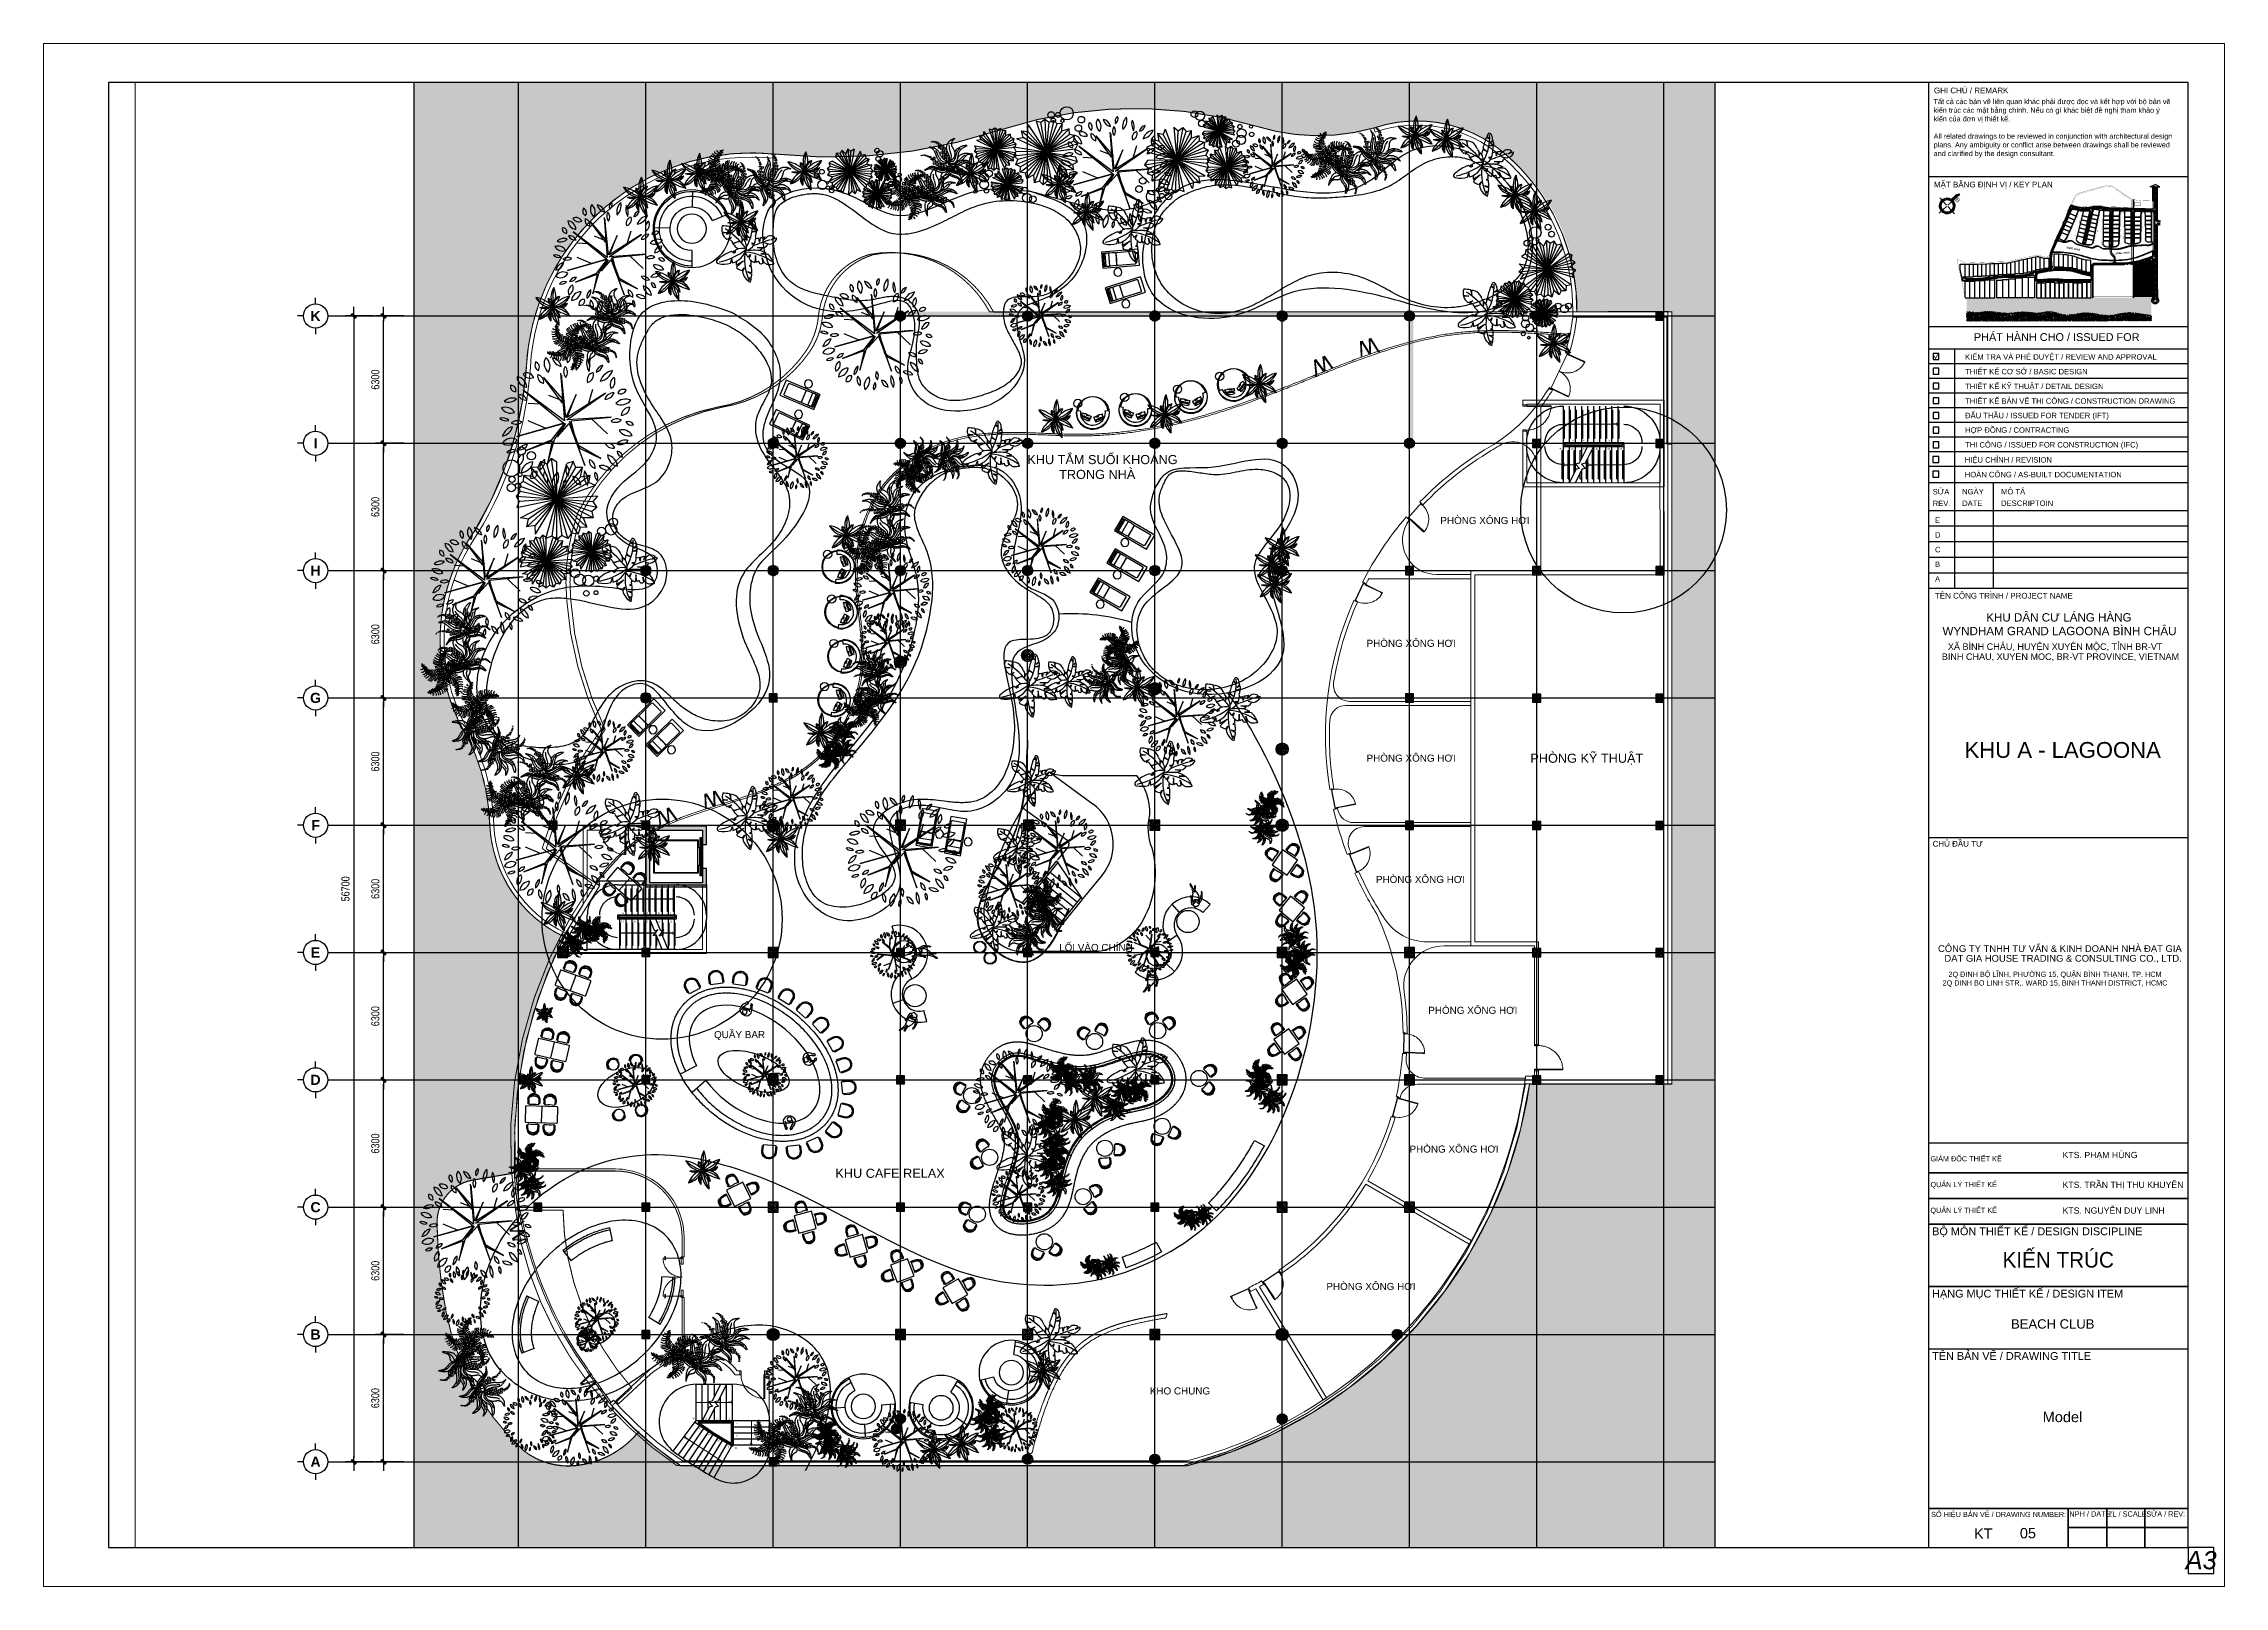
# Paper-space layout 'MB HẦM' of a CAD drawing. Header units: millimetres. Extents: x -422 to 10, y -57 to 248.
# The model-space entities are those that its viewports show. They can reach past a viewport. Long polylines and large blocks are cut down to what shows.
import ezdxf
from ezdxf.enums import TextEntityAlignment as Align

# ---------------------------------------------------------------- set-up
doc = ezdxf.new("R2010")
doc.units = ezdxf.units.MM
doc.header["$MEASUREMENT"] = 0
for name, pattern in [('A1 - XREF - MAT BANG$0$Hidden', [714.375, 476.25, -238.125]), ('ACAD_ISO10W100', [18.5, 12, -3, 0.5, -3]), ('ACAD_ISO12W100', [21, 12, -3, 0, -3, 0, -3]), ('CENTER', [2, 1.25, -0.25, 0.25, -0.25]), ('CENTER2', [1.125, 0.75, -0.125, 0.125, -0.125]), ('CENTERX2', [4, 2.5, -0.5, 0.5, -0.5]), ('DASH', [0.35, 0.25, -0.1]), ('DASHED', [0.75, 0.5, -0.25]), ('HIDDEN', [9.524999999999999, 6.35, -3.175]), ('XR-BC-Level 01$0$LBC - BEACH CLUB - 240809 DG Rev$0$HIDDEN', [9.524999999999999, 6.35, -3.175]), ('Xref ViasHotel_DD$0$HIDDEN', [9.524999999999999, 6.35, -3.175])]:
    doc.linetypes.add(name, pattern=pattern)
doc.layers.get('Defpoints').update_dxf_attribs({"color": 1})
for name, color, linetype in [('1', 7, 'Continuous'), ('240930  KHU B- TMB gời inno$0$1', 7, 'Continuous'), ('240930  KHU B- TMB gời inno$0$TMB-KHU B-XREF$0$Xref-LBC-Plot$0$DA-SITE-CNTR1', 8, 'Continuous'), ('A-Column', 4, 'Continuous'), ('A-Fur', 143, 'Continuous'), ('A-Furniture', 143, 'Continuous'), ('A-Note', 7, 'Continuous'), ('A-Stair', 3, 'Continuous'), ('A-Tree', 98, 'Continuous'), ('A-WALL-PATT', 7, 'Continuous'), ('K-le duong', 5, 'Continuous'), ('KTCQ CẢNH QUAN', 192, 'Continuous'), ('net ranh song', 150, 'Continuous'), ('QH_Ranh giới lập quy hoạch', 1, 'QH_Ranh giới lập quy hoạch'), ('ranh dat DG', 224, 'Continuous'), ('ranh lo dat', 232, 'Continuous'), ('T-timduong', 1, 'DASHED'), ('XR-BC-zColumn$0$LBC - BEACH CLUB - 240809 DG Rev$0$DA-WALL-PATT', 8, 'Continuous'), ('XR-BC-zColumn$0$LBC - BEACH CLUB - 240809 DG Rev$0$LBC - BEACH CLUB - COLUMN$0$Col 2FL$0$Col 2FL$0$S-Hatch', 8, 'Continuous'), ('XR_BC_Col_BFL$0$S-Hatch', 8, 'Continuous')]:
    doc.layers.add(name, color=color, linetype=linetype)
for name, color, linetype, lineweight in [('_BRIDGE', 35, 'Continuous', 15), ('A-Door', 33, 'Continuous', 9), ('A-Wall', 6, 'Continuous', 9), ('ke', 253, 'Continuous', 15), ('Level 49', 7, 'Continuous', 15), ('QH_CT_RanhCTngam', 251, 'ACAD_ISO12W100', 15), ('QH_DAT_CTHTKT_Baidoxe', 252, 'Continuous', 15), ('QH_DAT_NLK_Baicat', 43, 'Continuous', 40), ('QH_DAT_NLK_Matnuocbien', 152, 'Continuous', 13), ('QH_HTKT_GT_Chigioixaydung', 7, 'DASHED', 20), ('QH_HTKT_GT_Heduong', 5, 'Continuous', 25), ('QH_HTKT_GT_Longduong', 7, 'Continuous', 35), ('tu can', 7, 'CENTER2', 15), ('XR_BC_Col_BFL$0$S-Column', 1, 'Continuous', 0)]:
    doc.layers.add(name, color=color, linetype=linetype, lineweight=lineweight)
doc.layers.add('Khong in', color=182, linetype='Continuous', lineweight=9, plot=False)
doc.layers.add('XR-BC-Level 01$0$LBC - BEACH CLUB - 240809 DG Rev$0$DA-VIEWPORT', color=147, linetype='Continuous', lineweight=0, plot=False)
doc.styles.add('00- Xref LMR - Title Block 1$0$A1 Khung ten$0$Arial', font='arial.ttf', dxfattribs={"height": 2})
doc.styles.add('arial', font='arial.ttf', dxfattribs={"height": 1.25})
doc.styles.add('Arial 2015', font='arial.ttf', dxfattribs={"width": 0.7})
doc.styles.add('Arial_Bold', font='arialbd.ttf')
doc.styles.add('Dim', font='arial.ttf', dxfattribs={"width": 0.8})
doc.styles.add('Gen-Text', font='arial.ttf', dxfattribs={"height": 2.5})
doc.styles.add('KHUNG TEN ARIAL', font='arial.ttf')
doc.styles.add('KIEU CHU 1', font='arial.ttf')
doc.styles.add('KIEU CHU 2', font='uv-abc.shx', dxfattribs={"width": 0.7})
doc.styles.add('NPH STANDARD', font='arial.ttf')
doc.styles.get("Standard").update_dxf_attribs({"font": 'arial.ttf'})
doc.styles.add('Wingding', font='wingding.ttf')
doc.linetypes.add('QH_Ranh giới lập quy hoạch', pattern='A,1.035069,["l",Wingding,S=1.5,R=0,X=0,Y=-0.68],2.464930999999999', length=3.5)
doc.dimstyles.new('DIM1-200', dxfattribs={"dimscale": 200, "dimtxt": 2, "dimasz": 1, "dimexe": 2, "dimexo": 2, "dimgap": 1, "dimtad": 1, "dimdec": 0, "dimzin": 0, "dimdsep": 46, "dimtxsty": 'Dim', "dimblk1": 'TICK', "dimblk2": 'TICK', "dimsah": 1, "dimcen": 0.5, "dimclrd": 256, "dimclre": 256, "dimclrt": 3, "dimadec": 0, "dimazin": 0, "dimtfac": 1, "dimtdec": 0, "dimtix": 1, "dimtmove": 2, "dimatfit": 3, "dimldrblk": 'TICK', "dimfxl": 5, "dimfxlon": 1, "dimtolj": 1, "dimtzin": 0, "dimarcsym": 1})
doc.dimstyles.new('DIM100', dxfattribs={"dimscale": 100, "dimtxt": 2, "dimasz": 0.8, "dimexe": 1, "dimexo": 1, "dimgap": 0.5, "dimtad": 1, "dimdec": 0, "dimtxsty": 'arial', "dimblk": 'USS', "dimcen": 1.2, "dimdle": 1, "dimclrd": 8, "dimclre": 8, "dimclrt": 256, "dimadec": 1, "dimazin": 2, "dimtfac": 1, "dimtdec": 0, "dimtix": 1, "dimtmove": 2, "dimatfit": 0, "dimldrblk": 'LEADER-ARROW', "dimfxl": 1, "dimlwd": 9, "dimlwe": 9, "dimarcsym": 0})
pattern_1 = [(45, (0, 0), (-0.08838834764831845, 0.08838834764831845), [])]
pattern_2 = [(49.99999999999999, (0, 0), (143.4520365201507, -12.55042699651902), [15, -165]), (355, (0, 0), (-27.7502667226, 150.4384267400024), [12, -132]), (100.4514, (11.954336, -1.045868), (115.7018763428043, 137.8879084121907), [12.748038, -140.2284224]), (46.18420000000001, (0, 40), (213.4482097251289, -33.10380286580362), [22.5, -247.5]), (96.6356, (17.787349, 37.2413386), (186.9325411097407, 194.8235741800883), [19.1220576, -210.3426]), (351.1842, (0, 40), (186.9323890267254, 194.8237201850649), [18, -198]), (21, (20, 30), (119.3814104236923, -80.52377813306776), [15, -165]), (326.0000000000001, (20, 30), (48.66306638431634, 145.0300090093706), [12, -132]), (71.4514, (29.9484466, 23.2896788), (168.044525716298, 64.50609934199048), [12.748038, -140.2284224]), (37.50000000000001, (0, 0), (2.431971063458134, 66.5787707662623), [0, -130.4, 0, -134, 0, -132.5]), (7.499999999999999, (0, 0), (52.61390748842972, 78.88234237647205), [0, -76.39999999999999, 0, -127.4, 0, -50.5]), (327.5, (-44.6, 0), (106.7644872344818, -4.510974346875951), [0, -50, 0, -156, 0, -207]), (317.5, (-64.6, 0), (116.6372338684772, 20.02099646646354), [0, -65, 0, -103.6, 0, -147]), (45, (0, 0), (-60.10407640085654, 60.10407640085654), []), (45, (0, 24.5), (-60.10407640085654, 60.10407640085654), [])]
pattern_3 = [(49.99999999999999, (0, 0), (143.4520365201507, -12.55042699651902), [15, -165]), (355, (0, 0), (-27.7502667226, 150.4384267400024), [12, -132]), (100.4514, (11.95433599999524, -1.045868000015616), (115.7018763428043, 137.8879084121907), [12.748038, -140.2284224]), (46.18420000000001, (0, 40), (213.4482097251289, -33.10380286580362), [22.5, -247.5]), (96.6356, (17.78734900000563, 37.24133859999711), (186.9325411097407, 194.8235741800883), [19.1220576, -210.3426]), (351.1842, (0, 40), (186.9323890267254, 194.8237201850649), [18, -198]), (21, (20, 30), (119.3814104236923, -80.52377813306776), [15, -165]), (326.0000000000001, (20, 30), (48.66306638431634, 145.0300090093706), [12, -132]), (71.4514, (29.94844659999944, 23.28967879997799), (168.044525716298, 64.50609934199048), [12.748038, -140.2284224]), (37.50000000000001, (0, 0), (2.431971063458134, 66.5787707662623), [0, -130.4, 0, -134, 0, -132.5]), (7.499999999999999, (0, 0), (52.61390748842972, 78.88234237647205), [0, -76.39999999999999, 0, -127.4, 0, -50.5]), (327.5, (-44.60000000000582, 0), (106.7644872344818, -4.510974346875951), [0, -50, 0, -156, 0, -207]), (317.5, (-64.60000000000582, 0), (116.6372338684772, 20.02099646646354), [0, -65, 0, -103.6, 0, -147]), (45, (0, 0), (-60.10407640085654, 60.10407640085654), []), (45, (0, 24.5), (-60.10407640085654, 60.10407640085654), [])]

# ---------------------------------------------------------------- blocks, each defined once
blk = doc.blocks.new('HUONG BAC')
at = {"layer": 'Level 49'}
h = blk.add_hatch(color=44, dxfattribs=at)
h.paths.add_polyline_path([(477722.2874396135, 1169062.960473686), (477722.3214124895, 1169077.096031745, 0.3117655212058532), (477661.4439123875, 1169001.904312146), (477674.927412501, 1169001.871906402, -0.2926836686829031)])
h.paths.add_polyline_path([(477739.8412057532, 1168910.555019905), (477739.8736114972, 1168924.038520018, -0.3637745677511784), (477674.8972648037, 1168989.32794263), (477661.4137646903, 1168989.360348374, 0.371642149651068)])
h.paths.add_polyline_path([(477752.4175752693, 1168924.008372321), (477752.3851695253, 1168910.524872208, 0.3716421496510692), (477831.1904979942, 1168988.95231327), (477817.7069978808, 1168988.984719014, -0.3637745677511782)])
h.paths.add_polyline_path([(477817.7371455782, 1169001.528682787), (477831.2206456915, 1169001.496277043, 0.371642149651796), (477752.7932046287, 1169080.301605511), (477752.7607988847, 1169066.818105398, -0.3637745677524512)])
blk.add_hatch(color=1, dxfattribs=at).paths.add_polyline_path([(477740.4845987648, 1169178.260329585), (477722.5012165717, 1169151.909569741), (477722.2874396135, 1169062.960473686), (477722.2698385256, 1169055.636948847, -0.07149669459199763), (477740.2003099441, 1169059.972400754)])
for p, q in [((477661.4439123877, 1169001.904312146), (477674.9274125011, 1169001.871906402)), ((477722.2874396135, 1169062.960473686), (477722.2698385256, 1169055.636948846)), ((477722.5012165717, 1169151.909569741), (477722.2874396135, 1169062.960473686)), ((477740.4845987647, 1169178.260329585), (477722.5012165717, 1169151.909569741)), ((477740.4845987647, 1169178.260329585), (477740.2003099441, 1169059.972400754)), ((477746.7565806507, 1169178.245255736), (477746.3407617985, 1169005.229831856)), ((477752.7932046287, 1169080.301605511), (477752.7607988847, 1169066.818105398)), ((477817.7371455781, 1169001.528682787), (477831.2206456915, 1169001.496277043)), ((477629.8375415927, 1168995.708255611), (477736.5156860427, 1168995.451869316)), ((477661.4137646904, 1168989.360348374), (477674.8972648038, 1168989.32794263)), ((477739.8736114972, 1168924.038520018), (477739.8412057532, 1168910.555019905)), ((477746.2936485833, 1168985.62679356), (477746.0372622879, 1168878.94864911)), ((477752.4175752693, 1168924.008372321), (477752.3851695253, 1168910.524872208)), ((477756.1187243393, 1168995.404756101), (477862.7968687893, 1168995.148369805)), ((477817.7069978808, 1168988.984719014), (477831.1904979942, 1168988.95231327))]:
    blk.add_line(p, q, dxfattribs=at)
at = {"layer": 'Level 49', "const_width": 2.239999999999999}
for points in [[(477629.8375415927, 1168995.708255611), (477681.4841007607, 1168995.584130187)], [(477746.1613877125, 1168930.595208278), (477746.0372622879, 1168878.94864911)], [(477811.1503096214, 1168995.27249523), (477862.7968687893, 1168995.148369805)]]:
    blk.add_lwpolyline(points, dxfattribs=at)
at = {"layer": 'Level 49'}
blk.add_circle((477746.3172051909, 1168995.428312708), 64.8332916730456, dxfattribs=at)
for radius, start, end in [(85.12, 106.3739614494499, 175.6366737944068), (71.67999999999999, 109.58693127257, 174.84249758219), (71.67999999999999, 109.58693127257, 174.84249758219), (71.67999999999999, 4.882097845546191, 84.84249758218995), (85.12, 4.087921633329408, 85.63667379440675), (85.12, 184.0879216333294, 265.6366737944065), (71.67999999999999, 184.8820978455462, 264.8424975821899), (85.12, 274.0879216333294, 355.6366737944067), (71.67999999999999, 274.8820978455462, 354.8424975821899)]:
    blk.add_arc((477746.3172051909, 1168995.428312708), radius, start, end, dxfattribs=at)
at = {"layer": 'Level 49', "color": 28, "insert": (477755.4106819544, 1169143.258050997), "char_height": 44.8, "width": 107.6816391056, "attachment_point": 1, "rotation": 359.8622977138681}
blk.add_mtext('\\fSwis721 BlkEx BT|b0|i0|c0|p34;B', dxfattribs=at)
blk = doc.blocks.new('240930  KHU B- TMB gời inno$0$point')
for p, q in [((-2149.211953590275, 0), (2149.211953590333, 0)), ((0, -2149.211953590158), (0, 2149.211953590391))]:
    blk.add_line(p, q)
blk.add_circle((0, 0), 1000)
blk = doc.blocks.new('point')
for p, q in [((-2149.211953590275, 0), (2149.211953590333, 0)), ((0, -2149.211953590158), (0, 2149.211953590391))]:
    blk.add_line(p, q)
blk.add_circle((0, 0), 1000)
blk = doc.blocks.new('A$Cc8b114ad')
at = {"layer": 'ke', "linetype": 'Continuous', "ltscale": 0.5}
h = blk.add_hatch(dxfattribs=at)
h.set_pattern_fill('ANSI31', color=8, scale=2, angle=-2.656940011087553)
h.set_pattern_definition([(42.34305998891245, (-1185170.32974363, -432676.8698640888), (-0.1683920461749729, 0.1847812728200719), [])])
h.paths.add_polyline_path([(362.4120088058992, 67.70560597651684), (361.3931318388788, 65.34829693846359), (365.0463366776241, 64.6940734905661), (369.8144341537264, 63.69824354653201), (375.7384555118626, 62.15428299293853), (379.3115404448474, 61.05290218652181), (384.0629068941346, 59.77727851341524), (389.563203349244, 59.3002543807961), (393.7279201960192, 60.01354283536739), (398.6111842028333, 61.6228540178854), (403.4259188433646, 63.3992850678037), (408.0877876093147, 64.64045688090846), (412.1354821571151, 64.71119212987833), (416.6655741308352, 63.00345633900679), (420.6662667475176, 60.2209041572637), (424.6632302307991, 56.97349090944044), (428.8051366570874, 53.93821792327844), (431.5252911497374, 52.45341100031555), (437.9483883308714, 50.54759846022353), (440.4399173099084, 50.01539313234389), (447.4315036565533, 48.18823644449003), (452.111849654699, 46.80323542607994), (456.7850261353889, 45.45830440963618), (460.8790156517645, 44.4256032663402), (466.2084293151276, 43.35766164516053), (470.9711895182265, 42.47692108922593), (475.7564606501257, 41.43133226199961), (478.3773037341891, 40.71205404307739), (485.3309904620985, 38.74351281463169), (488.4717838929502, 38.56976739387073), (494.6265011052603, 40.60561405890667), (499.1327936144082, 43.06839009909936), (505.4616276642774, 45.44479462690606), (507.9614014215769, 45.41025984357111), (512.3367189301646, 44.04980841302267), (516.7376353761649, 41.63686504215048), (521.2053741759157, 38.87531262147286), (525.7811587429608, 36.46903404151135), (529.3370510428213, 35.31497478275514), (535.3706587182826, 34.99060888472059), (538.609759484418, 35.15820474061229), (545.1405511882624, 35.21068945014804), (551.3705733611716, 34.94246266852178), (554.873407712905, 34.73038687533744), (559.7606496361552, 34.42301838053345), (564.6521753410345, 34.1582372016278), (569.5376654618888, 33.99869065242865), (574.4068006321324, 34.00702604814478), (579.249261484016, 34.24589070305183), (582.3397953708193, 34.54989234567665), (588.8210004083815, 35.61202283925422), (593.5559061667885, 36.69058662070847), (598.2687281742694, 37.94642233732111), (602.9686000582299, 39.31331359082878), (607.6646554432813, 40.72504397993862), (612.3660279563629, 42.11539710382976), (617.0818512225525, 43.41815656307108), (621.8212588678582, 44.56710595660888), (626.5933845180554, 45.49602888408162), (629.4822363727727, 45.92099640099377), (636.2600530539643, 46.50592000968709), (641.1355145962444, 46.68878120859108), (646.0156909264625, 46.79166123829737), (652.346186506795, 46.97490633861116), (655.7213363274934, 47.15763133042537), (660.538925794652, 47.49970852769911), (665.3569866509646, 47.8672498443625), (670.1971065409018, 48.18330625956924), (675.0808731063737, 48.3709287524689), (681.2689398380464, 48.30809579114384), (685.053544478724, 48.09197718254291), (690.0563138257714, 47.88544559432239), (694.8888667451687, 48.20370702608443), (698.3833644494882, 49.09698231564789), (703.552096430911, 51.96292451536283), (707.5111371648965, 55.02055057301141), (705.9792819169817, 56.99626358784781), (702.1740126917142, 54.0573975546281), (697.4524673437702, 51.43940998823336), (694.4937948714945, 50.6831041516275), (690.0256421423986, 50.38884132471867), (685.1763772631531, 50.58903571846849), (681.3529424518349, 50.80737171112605), (675.0455574328083, 50.87141621741421), (670.0676460557153, 50.68017690884926), (665.1804518771825, 50.36104657594069), (660.3553112319208, 49.99296518391975), (655.5652169000825, 49.65284030325756), (652.2424282815774, 49.47295005945534), (645.953176440904, 49.29089881735808), (641.0623138998637, 49.18779350933573), (636.1056366320701, 49.00188619783194), (629.1925762111789, 48.40529109374665), (626.1723981585822, 47.96100470190868), (621.2876439795366, 47.0101579544139), (616.4543443806471, 45.83844683435746), (611.6786333580969, 44.51914321375034), (606.9502954771744, 43.1208155280915), (602.2596386044753, 41.71070804237388), (597.5977026219482, 40.35484990919895), (592.9562223167161, 39.1180247678426), (588.340768577764, 38.06667095213197), (582.0149409624285, 37.03000348503747), (579.0652018662079, 36.73985118023074), (574.3430406823757, 36.50692056142725), (569.5763368012852, 36.498760516522), (564.7605518922212, 36.65603068680457), (559.9066767471379, 36.91877381876157), (555.0274096680807, 37.22564075980381), (551.4998925118709, 37.43921094993175), (545.1843019726223, 37.71112178382509), (538.5350881628694, 37.65768537484155), (535.3731781924146, 37.49408348486804), (529.7977752250156, 37.7938163625081), (526.7558802955318, 38.78105858224399), (522.445892432472, 41.04756202525505), (517.9966640700588, 43.79767296626278), (513.3186079612935, 46.36256703129084), (508.3579597258942, 47.90501988795631), (505.0244582069574, 47.95107275666669), (498.0887447965799, 45.34679199615448), (493.6263375058772, 42.90800007735334), (488.136645289371, 41.09212922421284), (485.7455430307893, 41.22440251079433), (479.0486243476628, 43.12025445909239), (476.3545317274985, 43.8596356727644), (471.4654487438968, 44.9279075430245), (466.6813551841772, 45.8125931124664), (461.4306849499701, 46.86475562746682), (457.4366532575806, 47.87224259739742), (452.8122685248965, 49.20313144521833), (448.1024265256711, 50.59686087584168), (441.0173847437839, 52.44844088004902), (438.5660126975274, 52.97206844924904), (432.490487731062, 54.77475200523577), (430.1488196726425, 56.05296063493051), (426.1912720547991, 58.95313174882949), (422.1703184847722, 62.22003622446255), (417.838063977426, 65.23319554096133), (412.5699031800034, 67.21916553820529), (407.739241801901, 67.13474759878636), (402.6699950203767, 65.785115824081), (397.7869979667014, 63.98349886410915), (393.1223164026161, 62.44622293673456), (389.4584842917977, 61.81872069812334), (384.4983815897724, 62.24889545538417), (380.00409886078, 63.45549854519822), (376.4222488231028, 64.55958113982388), (370.3855823895429, 66.13290005340195), (365.5223335924095, 67.1486026064963)])
at = {"layer": 'QH_DAT_NLK_Baicat'}
h = blk.add_hatch(dxfattribs=at)
h.set_pattern_fill('AR-SAND', color=256, scale=3, angle=-47.65694001108755)
h.set_pattern_definition([(349.8430599889124, (-480046.14912778, -1167857.455201543), (4.145200416848517, 4.033221479680837), [0, -4.560000000000003, 0, -5.100000000000002, 0, -4.875000000000003]), (319.8430599889124, (-480046.14912778, -1167857.455201543), (9.83395275228172, 1.778464299864009), [0, -2.459999999999998, 0, -4.109999999999998, 0, -1.575]), (279.8430599889124, (-480048.6345943815, -1167854.727829956), (6.305308887539893, -6.893785888226475), [0, -1.5, 0, -5.4, 0, -7.050000000000002]), (269.8430599889124, (-480048.6345943815, -1167854.727829956), (8.020629816198937, -4.892187791929147), [0, -0.7499999999999991, 0, -3.539999999999996, 0, -4.049999999999994])])
h.paths.add_polyline_path([(459.6378326555716, -194.5778886335897, -0.01977978713817499), (470.7961560946426, -194.6497383974488, -0.02495963526693997), (493.0561902788469, -196.903599297395, 0.005715552139459565), (526.413212529151, -202.2095265348903, 0.02648919121015606), (543.0778613782024, -203.5854696754827, 0.03623931920877863), (559.7078893198634, -202.699154004687, 0.01841081141436888), (581.8259059418926, -199.0044033650775, -0.01351112118505535), (603.9813228787391, -195.079921767116, -0.04236425161299242), (626.1692166337746, -193.7478548011281, -0.0270494937426442), (648.4154821594714, -195.6186781718866, -0.001346595139065114), (681.7489085767887, -200.765795393148, 0.02354512379421999), (702.6920315353203, -203.0537534060427), (702.6854460772596, -139.8600694111087), (34.94653232023131, -139.8445300825401), (34.95194954611384, -191.827925601508, -0.0977111597647028), (37.37012857501406, -190.7034732426987, -0.06767711971687904), (48.41717876982898, -190.3577356226738, -0.01950605542644174), (59.43916103639651, -192.1629423932177, 0.0672171922465724), (76.15019376948487, -193.2862031653053, 0.02507067387494257), (92.85856476589117, -191.1678234383003, -0.01676382115922398), (104.0082947828342, -189.7571735249371, -0.03782104186358647), (120.7317128293219, -189.6923115965915, -0.01781527260255203), (138.1214049570265, -191.4868460644498, 0.009069810570484785), (159.7843980912588, -194.0637900673323, 0.02212439493894676), (182.1348558415195, -195.2159695725427, 0.02695302245410656), (204.4773050004153, -194.0982195599931, -0.01902757781774656), (237.9503594283016, -191.0507591033825, -0.04427775356047278), (260.2481860995761, -192.118492136477, 0.0126709229785746), (282.5332342803015, -194.8289113761853, 0.06845223764991508), (304.795024121646, -193.6358071959107, -0.007056348999231206), (320.801594695775, -190.6837527658795, -0.03758499861488727), (332.4576238112061, -189.5534224798898, -0.0472758354683236), (344.1390058586842, -190.5851328033023, -0.03027859639676051), (359.7767826493366, -194.4113237047573, 0.01453162618638819), (376.151063452475, -198.9513490761169, 0.07837828671425669), (403.7392858869864, -201.2117069808305, 0.01623772689253572), (414.8805158606266, -200.1774050884419, 0.006291382266314261), (437.31803083024, -196.876240415731, -0.02803214263359737)])
at = {"layer": 'QH_DAT_NLK_Matnuocbien'}
h = blk.add_hatch(dxfattribs=at)
h.set_pattern_fill('AR-RROOF', color=256, scale=5, angle=-47.65694001108755, style=0)
h.set_pattern_definition([(312.3430599889124, (-480046.14912778, -1167857.455201543), (11.10487548810024, -4.762535080583703), [75, -10, 25, -5]), (312.3430599889124, (-480039.8220866235, -1167860.686462938), (1.547340933514453, 8.174853884655715), [15, -1.65, 30, -3.75]), (312.3430599889124, (-480041.3239256802, -1167856.440349486), (19.98884185798614, -16.96079895454283), [40, -7.000000000000001, 20, -5])])
edge = h.paths.add_edge_path()
edge.add_arc((716.5003342318189, 20.33913839806928), 223.8192425419508, 261.06776679912565, 266.46294842013685, ccw=False)
edge.add_arc((-290.4960142389932, -6386.64580495165), 6261.818560337892, 81.06780155976129, 81.37641704632446)
edge.add_arc((620.0142576771196, -400.1398703910218), 206.4837708364356, 82.09407318122695, 88.29184920740094)
edge.add_arc((622.921957794692, -325.1141345862247), 131.406408346117, 88.58398711229566, 98.28735619126799)
edge.add_arc((665.5061232712958, -606.9151137659628), 416.4054831913509, 98.4966820575072, 101.5930155241488)
edge.add_arc((520.6129664557116, 99.38647597990166), 304.6048929957892, 277.3740440113584, 281.5930131848651, ccw=False)
edge.add_arc((545.2865818099533, -88.56932672612993), 115.0373486522619, 268.8998517709771, 277.20165899323626, ccw=False)
edge.add_arc((547.7223173837962, -45.73003768564149), 157.9237422946737, 262.2452615047107, 268.3147176067042, ccw=False)
edge.add_arc((741.8100012587365, 1259.442136801762), 1477.437430665333, 260.30703071582684, 261.61692451299535, ccw=False)
edge.add_arc((459.3651786282844, -418.5980994759052), 224.2399065185971, 81.35885261305027, 87.07799220322418)
edge.add_arc((464.3092286239988, -335.5905310442445), 141.0899970226688, 87.36476968018808, 91.89737192084885)
edge.add_arc((468.9592927756106, -394.626085498694), 200.2652508241081, 92.6678285743921, 99.09066675878026)
edge.add_arc((294.9264297824576, 693.0350753177922), 901.2311123792923, 277.6487808491736, 279.09063457989805, ccw=False)
edge.add_arc((393.3897355742108, -29.20669156384338), 172.3161005839249, 273.4433384400658, 277.1644243038554, ccw=False)
edge.add_arc((397.1106546403378, -112.6250881317255), 88.8342714914259, 256.3529389592228, 274.27927095390993, ccw=False)
edge.add_arc((446.0533709299656, 84.95994151270952), 292.3900708206846, 252.8033643283419, 256.1682187205337, ccw=False)
edge.add_arc((320.395309379435, -321.495622778757), 133.0463058790107, 72.85882030784165, 80.03632388927508)
edge.add_arc((332.8547069332535, -251.7036939824093), 62.15153998746308, 80.216841106188, 90.36606239773873)
edge.add_arc((334.1374819881648, -267.5401910796804), 78.00485882362211, 91.23397729605803, 99.37461495402049)
edge.add_arc((417.381693866419, -759.2297185387947), 576.6907583375967, 99.57746372514625, 101.2580922927812)
edge.add_arc((289.3271137793943, -113.3092282956559), 81.8022953726031, 265.2359586528784, 280.89962128915863, ccw=False)
edge.add_arc((324.859271242388, 246.1444362246875), 442.9999849880162, 261.6135565891238, 264.5173628283707, ccw=False)
edge.add_arc((243.0824830888375, -317.2352602985138), 126.2888238723656, 82.18793670723115, 92.3290265217806)
edge.add_arc((261.2393829791976, -632.2118392902439), 441.7753697178636, 93.02185606564471, 97.38212951922374)
edge.add_arc((182.9460363140662, 12.42745578401264), 207.64500983086, 269.77616926254933, 275.95185180583985, ccw=False)
edge.add_arc((183.9725876531938, 57.7909495002541), 253.01359322581, 264.51412505249954, 269.58383578861174, ccw=False)
edge.add_arc((219.9778694584334, 404.2936873001195), 601.3775226236784, 262.11316535037383, 264.2554941593601, ccw=False)
edge.add_arc((104.2520225395059, -434.5399985994109), 245.4016504069737, 82.22313263501745, 86.14946425405384)
edge.add_arc((112.7981328611327, -300.1096997472237), 110.7020383598412, 85.8903136447468, 94.55412852456902)
edge.add_arc((119.4646354785037, -356.6924491357131), 167.6492908152445, 95.28986706265152, 99.13149202824286)
edge.add_arc((63.39357612715514, -25.71903248501167), 168.052039510287, 274.3534378089315, 280.09800965904583, ccw=False)
edge.add_arc((71.95353049265589, -130.8522704368975), 62.57481872630134, 258.4635259984673, 273.84550396490675, ccw=False)
edge.add_arc((30.80048115928844, -332.4701878674914), 143.2001994331259, 78.46362707785069, 82.93348809051831)
edge.add_arc((44.16496248767407, -231.1516172057954), 41.01490116912236, 84.04917203677094, 99.5360099308097)
edge.add_arc((39.01055155650988, -197.3936881327218), 6.888393341293988, 103.7769673852825, 126.0998532541302)
edge.add_line((34.95194954681233, -191.8279256017408), (35.07561639152448, -224.4731525561907))
edge.add_line((35.07561639152448, -224.4731525561906), (702.6626667949427, -223.8313382779849))
edge.add_line((702.6626667949427, -223.8313382779857), (702.6920315357858, -203.0537534062754))
at = {"layer": '240930  KHU B- TMB gời inno$0$TMB-KHU B-XREF$0$Xref-LBC-Plot$0$DA-SITE-CNTR1'}
for points in [[(430.3719134454151, 154.3714654208156), (439.6313032731415, 175.7963359213904), (419.6442112834194, 180.269973234972), (412.7817091736944, 176.772224511486), (407.3935584721623, 164.3022393917204), (403.5407414268704, 155.3855305083557), (401.4422218052206, 150.5333762450614), (395.4878593320029, 136.7658207912459), (389.5334968597165, 122.9982653371994), (387.0076899398121, 117.1581460984894), (383.5826059270187, 109.229209554614), (377.634272468975, 95.45904848468535), (370.486423151335, 78.91205476014875), (368.1154460725376, 73.424819608917), (385.1460822022057, 66.02644814131827), (389.1950155829547, 67.15715952962682), (397.0128123571632, 77.21089627384254), (400.6182510487272, 85.52584522194275), (406.5689836086242, 99.29496944905304), (412.5197161694525, 113.0640936766281), (418.4704487298151, 126.8332179046702), (424.421181289945, 140.6023421320137)], [(303.8297413571274, -87.39083479042165), (290.3137525497007, -87.39263460622169), (287.3137525750792, -87.39303409284867), (287.3207412189806, -139.8753125676881), (292.4146697034595, -139.875301894499), (303.8367302734406, -139.8751492050947), (303.8367301935797, -139.8745538967191)], [(320.3297412118411, -87.38863761839502), (303.8297413571274, -87.39083479042165), (303.8367301935797, -139.8745538967191), (303.8367302734406, -139.8751492050947), (320.3367303900888, -139.8749286329839), (320.3367303244306, -139.8744390762881)], [(336.8294081597125, -84.88644046732179), (320.3294083068615, -84.8886376402811), (320.3297412118411, -87.38863761839502), (320.3367303244306, -139.8744390762881), (320.3367303900888, -139.8749286329839), (336.8367305053399, -139.8747080613389), (336.8367304310671, -139.8741507271766)], [(353.3297409189401, -87.38424327294388), (353.3294080139605, -84.88424329459622), (336.8294081597125, -84.88644046732179), (336.8367304310671, -139.8741507271766), (336.8367305053399, -139.8747080613389), (337.4752559140326, -139.8746995257684), (353.3367309521419, -139.8769635620993)], [(369.8297407722569, -87.3820461002174), (353.3297409189401, -87.38424327294388), (353.3367309521419, -139.8769635620993), (369.8367314136124, -139.8793187404522), (369.8367313386409, -139.878758782987)], [(386.3344948957676, -87.3798482944253), (386.3297406269705, -87.37984892749182), (369.8297407722569, -87.3820461002174), (369.8367313386409, -139.878758782987), (369.8367314136124, -139.8793187404522), (375.82960017561, -139.8801741513885), (386.3367316476072, -139.8799450546508)], [(402.8294075743762, -84.87765177804931), (386.334161989391, -84.87984831747553), (386.3344948957676, -87.3798482944253), (386.3367316476072, -139.8799450546508), (402.8367317414379, -139.8795852910257)], [(419.3297403340696, -87.37545458273917), (419.3294074295557, -84.87545460555702), (402.8294075743762, -84.87765177804931), (402.8367317414379, -139.8795852910257), (419.3367318399253, -139.8792255267035)], [(435.8297401885504, -87.37325741001405), (419.3297403340696, -87.37545458273917), (419.3367318399253, -139.8792255267035), (433.7904495554977, -139.8789103790182), (435.8367317933591, -139.8777793296617)], [(452.3318004568575, -87.37105996347918), (435.8297401885504, -87.37325741001405), (435.8367317933591, -139.8777793296617), (452.3387911396569, -139.8686580823273)], [(468.8314664054199, -84.86135570192755), (452.3314665521032, -84.86355287465312), (452.3318004568575, -87.37105996347918), (452.3387911396569, -139.8686580823273), (468.8387900718956, -139.8595379739995)], [(485.3300393037499, -84.85915871965653), (468.8314664054199, -84.86135570192755), (468.8387900718956, -139.8595379739995), (485.3402159565596, -139.8504170763767)]]:
    blk.add_lwpolyline(points, close=True, dxfattribs=at)
for points in [[(253.9513535744046, 1.139391150092251), (253.9579534125515, -48.42309039738075)], [(268.9509128888604, 4.449774318142317), (268.9573776712643, -44.09849090711214)], [(283.9504722557032, 7.759783475426957), (283.956829384668, -39.98003849689803)], [(298.9505820279012, 6.936419711913459), (298.9564140478616, -36.86001617577858)], [(313.9511324607303, 2.803859057137288), (313.9560783882627, -34.33833223092324)], [(368.3142513164787, -28.44731605774768), (368.3081421635582, 17.43029910954692)], [(384.8604748963846, -30.94621988921381), (384.8542497388555, 15.80253004794986)], [(401.3604747478387, -30.94402271718673), (401.3545168095736, 13.79802757990592)], [(417.860935877776, -34.40584030910441), (417.8549567910379, 10.49501950130752)], [(434.3614964720329, -38.61461795330979), (434.355620896444, 5.508917453000322)], [(28.95407001790602, -19.27513068285725), (28.9602457934526, -65.65305168856821)], [(43.95406988472689, -19.27313325344585), (43.96024565980781, -65.65105425915726)], [(58.95401189639256, -18.8366641288153), (58.95997920213301, -63.64905684743962)], [(73.95394158386637, -18.30763889430045), (73.95997907011781, -63.6470594175621)], [(82.80339333158929, -139.8308880303516), (82.79525495786231, -78.71455730800471)], [(88.95387096097693, -17.77630117000081), (88.95971261221007, -61.64506200631149)], [(100.8033931714019, -139.8284911150113), (100.7952547993046, -78.71216039196543)], [(103.9538003413475, -17.24496344476984), (103.9597124799623, -61.64306457643352)], [(118.8033930116799, -139.8260941996705), (118.7949217346032, -76.2097634992092)], [(118.953730012756, -16.71583160199225), (118.95944602252, -59.64106716448487)], [(133.953659792198, -16.18750181491487), (133.9594458900393, -59.63906973507301)], [(148.9535895732699, -15.65917185624085), (148.9591794330629, -57.63707232312299)], [(163.9535193515477, -15.13084178022063), (163.9591792987196, -57.63507489371159)], [(164.7949200621807, -76.19413386262067), (164.8033962391785, -139.8472793365358)], [(178.9534491319212, -14.60251229139976), (178.95891284314, -55.63307748152829)], [(186.7945869625547, -73.69120432133832), (186.8033967718949, -139.8498021562114)], [(193.9531172947028, -12.10952719324223), (193.9589127104265, -55.63108005188406)], [(208.9526766601487, -8.799517493461735), (208.9586462539156, -53.62908263993404)], [(211.8033970466352, -139.8502043881449), (211.7942538356875, -71.18787529435895)], [(223.9522358744873, -5.488384481054254), (223.9586461209694, -53.62708521052218)], [(236.8033971481493, -139.8493047489319), (236.7935878040736, -66.18454628926702)], [(238.9517947251445, -2.174496745690249), (238.9583796635271, -51.62508779880636)], [(258.8033969530371, -139.8463751857639), (258.7935876084958, -66.18161672656379)], [(450.8621810448823, -43.75441235001244), (450.8563642504162, -0.07231007399923328)], [(467.362733414164, -47.90141377667851), (467.3568312521095, -3.578233465551875)], [(46.80339365010161, -139.8356818617317), (46.79558818368253, -81.21935111633547)], [(64.8033934889828, -139.8332849466237), (64.79558802419353, -81.21695420076139)]]:
    blk.add_lwpolyline(points, dxfattribs=at)
for points in [[(430.3719134454151, 154.3714654208156, 0), (407.3935584721623, 164.3022393917204, 0), (403.5407414268704, 155.3855305083557, 0), (401.4422218052206, 150.5333762450614, 0), (424.421181289945, 140.6023421320137, 0), (430.3719134454151, 154.3714654208156, 0)], [(430.3719134454151, 154.3714654208156, 0), (439.6313032731415, 175.7963359213904, 0), (419.6442112834194, 180.269973234972, 0), (412.7817091736944, 176.772224511486, 0), (407.3935584721623, 164.3022393917204, 0), (430.3719134454151, 154.3714654208156, 0)], [(476.4109305134044, 154.5429980938784, 0), (480.2095894645902, 171.1411809145943, 0), (477.16566337063, 174.4160761847161, 0), (471.988735172665, 173.6235303373542, 0), (460.1804882008585, 173.2296847119001, 0), (457.1677573735362, 173.3153107713438, 0), (452.7067839989906, 155.8376237996858, 0), (475.5123198244256, 150.616532617481, 0), (476.4109305134044, 154.5429980938784, 0)], [(508.1181245849004, 141.0995891739153, 0), (511.1529594243041, 155.7928751630247, 0), (488.1602261320224, 161.0568229577043, 0), (484.8138449559922, 146.4348622709517, 0), (508.1181245849004, 141.0995891739153, 0)], [(515.2089845677838, 175.6419958744659, 0), (499.060411438579, 178.976139460457, 0), (495.9221602862236, 178.4025279697967, 0), (491.0668344001753, 173.7572027384308, 0), (488.1602261320224, 161.0568229577043, 0), (511.1529594243041, 155.7928751630247, 0), (515.2089845677838, 175.6419958744659, 0)], [(552.8750640596265, 155.1169628882785, 0), (553.0835013645703, 170.699065753724, 0), (550.1248626220042, 173.7848598083947, 0), (529.1613096173389, 173.7597185822665, 0), (528.9184925693555, 155.4358082409021, 0), (552.8750640596265, 155.1169628882785, 0)], [(587.8563112332488, 154.6518781762575, 0), (588.3389689375182, 172.6881433215458, 0), (588.3141896070448, 172.6888544703838, 0), (566.1208189576867, 173.3257884683558, 0), (563.0826046126897, 170.4121102874628, 0), (562.9197329466699, 158.0272069305647, 0), (562.8797096654309, 154.9838075300213, 0), (587.8563112332488, 154.6518781762575, 0)], [(629.9419349359815, 151.5217008462646, 0), (629.9484266901856, 155.5462091346267, 0), (629.9693114205731, 168.4932479108688, 0), (626.9753854526209, 171.5793065011972, 0), (605.0324213197458, 172.2090534656313, 0), (605.3469990990127, 151.5632375413556, 0), (629.9419349359815, 151.5217008462646, 0)], [(664.9629028218335, 170.489037436666, 0), (664.9387191510762, 170.4897861282811, 0), (642.9724662194495, 171.1202016987368, 0), (639.9688615151682, 168.2062684327825, 0), (639.9484133869412, 155.5300786036537, 0), (639.9412262395491, 151.0744670887948, 0), (664.6785323892257, 151.0385188162331, 0), (664.9629028218335, 170.489037436666, 0)], [(702.3208649628798, 154.4541949639092, 0), (702.3058381674348, 166.4089652078696, 0), (699.3032147160268, 169.4919292770787, 0), (679.2744259722533, 170.0460469773975, 0), (679.6130199118054, 154.4521654788409, 0), (702.3208649628798, 154.4541949639092, 0)], [(397.0128123571632, 77.21089627384254, 0), (400.6182510487272, 85.52584522194275, 0), (377.634272468975, 95.45904848468535, 0), (370.486423151335, 78.91205476014875, 0), (368.1154460725376, 73.424819608917, 0), (385.1460822022057, 66.02644814131827, 0), (389.1950155829547, 67.15715952962682, 0), (397.0128123571632, 77.21089627384254, 0)], [(406.5689836086242, 99.29496944905304, 0), (383.5826059270187, 109.229209554614, 0), (377.634272468975, 95.45904848468535, 0), (400.6182510487272, 85.52584522194275, 0), (406.5689836086242, 99.29496944905304, 0)], [(412.5197161694525, 113.0640936766281, 0), (389.5334968597165, 122.9982653371994, 0), (387.0076899398121, 117.1581460984894, 0), (383.5826059270187, 109.229209554614, 0), (406.5689836086242, 99.29496944905304, 0), (412.5197161694525, 113.0640936766281, 0)], [(412.5197161694525, 113.0640936766281, 0), (418.4704487298151, 126.8332179046702, 0), (395.4878593320029, 136.7658207912459, 0), (389.5334968597165, 122.9982653371994, 0), (412.5197161694525, 113.0640936766281, 0)], [(424.421181289945, 140.6023421320137, 0), (401.4422218052206, 150.5333762450614, 0), (395.4878593320029, 136.7658207912459, 0), (418.4704487298151, 126.8332179046702, 0), (424.421181289945, 140.6023421320137, 0)], [(458.0375967521687, 74.26099733705678, 0), (458.7804147365971, 77.50672900467225, 0), (434.152838455979, 83.14495747466526, 0), (431.0175876792056, 70.861331807449, 0), (432.6257847521922, 66.08987542660861, 0), (440.39820114919, 60.10798087366811, 0), (448.9582050419415, 55.8222693339917, 0), (453.5820143944585, 54.79240137222268, 0), (458.0375967521687, 74.26099733705678, 0)], [(458.7804147365971, 77.50672900467225, 0), (462.1267959147228, 92.12868969002784, 0), (437.8636271003636, 97.68349084584088, 0), (434.152838455979, 83.14495747466526, 0), (458.7804147365971, 77.50672900467225, 0)], [(462.4676764199978, 93.61816177354149, 0), (465.2563266989312, 105.8031296283011, 0), (465.4731756758413, 106.7506478712889, 0), (441.5737618457063, 112.2194575224999, 0), (437.8636271003636, 97.68349084584088, 0), (462.1267959147228, 92.12868969002784, 0), (462.4676764199978, 93.61816177354149, 0)], [(465.4731756758413, 106.7506478712889, 0), (468.8195574686399, 121.3726112456056, 0), (445.285206028959, 126.7605572135658, 0), (441.5737618457063, 112.2194575224999, 0), (465.4731756758413, 106.7506478712889, 0)], [(472.1659390823918, 135.9945738362148, 0), (448.9964079076891, 141.3007090657484, 0), (445.285206028959, 126.7605572135658, 0), (468.8195574686399, 121.3726112456056, 0), (472.1659390823918, 135.9945738362148, 0)], [(472.1659390823918, 135.9945738362148, 0), (475.5123198244256, 150.616532617481, 0), (452.7067839989906, 155.8376237996858, 0), (448.9964079076891, 141.3007090657484, 0), (472.1659390823918, 135.9945738362148, 0)], [(495.9370974553751, 82.33598920237318, 0), (471.4283210511786, 87.94701934326395, 0), (468.0819398735186, 73.32505865697749, 0), (492.9439503171017, 67.6331592467609, 0), (495.9370974553751, 82.33598920237318, 0)], [(498.9720187850764, 97.02969474135853, 0), (474.7747968721671, 102.5693972476292, 0), (471.9925578862895, 90.41244344948836, 0), (471.4283210511786, 87.94701934326395, 0), (495.9370974553751, 82.33598920237318, 0), (498.9720187850764, 97.02969474135853, 0)], [(502.0484549070244, 111.7130171961621, 0), (478.1210826032332, 117.1909408986107, 0), (474.7812081656887, 102.5974113051784, 0), (474.7747968721671, 102.5693972476292, 0), (498.9720187850764, 97.02969474135853, 0), (502.0484549070244, 111.7130171961621, 0)], [(502.0484549070244, 111.7130171961621, 0), (505.0832897461953, 126.4063031855044, 0), (481.4674637797291, 131.8129015846648, 0), (478.1210826032332, 117.1909408986107, 0), (502.0484549070244, 111.7130171961621, 0)], [(508.1181245849004, 141.0995891739153, 0), (484.8138449559922, 146.4348622709517, 0), (481.4674637797291, 131.8129015846648, 0), (505.0832897461953, 126.4063031855044, 0), (508.1181245849004, 141.0995891739153, 0)], [(551.6712681006177, 65.12501373724126, 0), (551.7454261265232, 70.66885369783313, 0), (551.8719005042224, 80.12367193237833, 0), (527.9203829793262, 80.44245001999661, 0), (527.720761061879, 65.44377837609454, 0), (551.6712681006177, 65.12501373724126, 0)], [(551.8719005042224, 80.12367193237833, 0), (551.9126200729518, 83.16773606161632, 0), (552.0725338864142, 95.12233011471062, 0), (528.1200048972389, 95.44112166436435, 0), (527.9203829793262, 80.44245001999661, 0), (551.8719005042224, 80.12367193237833, 0)], [(552.0725338864142, 95.12233011471062, 0), (552.0798146941236, 95.66661768616132, 0), (552.2470079022462, 108.1654993752022, 0), (552.2731660208667, 110.1209883138067, 0), (528.3196268153845, 110.4397933087312, 0), (528.1200048972389, 95.44112166436435, 0), (552.0725338864142, 95.12233011471062, 0)], [(552.2731660208667, 110.1209883138067, 0), (552.4142025229523, 120.6643810002133, 0), (552.4737990654542, 125.11964650033, 0), (528.51924873353, 125.4384649530989, 0), (528.3196268153845, 110.4397933087312, 0), (552.2731660208667, 110.1209883138067, 0)], [(552.4737990654542, 125.11964650033, 0), (552.5813957317735, 133.16326268902, 0), (552.6744313265665, 140.1183046975639, 0), (528.71887065121, 140.4371365972324, 0), (528.51924873353, 125.4384649530989, 0), (552.4737990654542, 125.11964650033, 0)], [(552.6744313265665, 140.1183046975639, 0), (552.8750640596265, 155.1169628882785, 0), (528.9184925693555, 155.4358082409021, 0), (528.71887065121, 140.4371365972324, 0), (552.6744313265665, 140.1183046975639, 0)], [(585.448518685764, 64.67592953564554, 0), (585.8498174441048, 79.67192097636826, 0), (561.8934821055739, 79.99029138730793, 0), (561.7691339775922, 70.53476931783416, 0), (561.6962361445187, 64.99158816412137, 0), (585.448518685764, 64.67592953564554, 0)], [(585.8498174441048, 79.67192097636826, 0), (586.2511162017474, 94.66791241615965, 0), (562.0907277637164, 94.98899461398787, 0), (561.8934821055739, 79.99029138730793, 0), (585.8498174441048, 79.67192097636826, 0)], [(586.2511162017474, 94.66791241615965, 0), (586.6524149596228, 109.663903855951, 0), (562.2879733073062, 109.9876978422985, 0), (562.262248137966, 108.0315285834945, 0), (562.0907277637164, 94.98899461398787, 0), (586.2511162017474, 94.66791241615965, 0)], [(586.6524149596228, 109.663903855951, 0), (587.053713717731, 124.6598952966747, 0), (562.4852183496116, 124.9864010766614, 0), (562.4266187862961, 120.530447664903, 0), (562.2879733073062, 109.9876978422985, 0), (586.6524149596228, 109.663903855951, 0)], [(587.053713717731, 124.6598952966747, 0), (587.629928956507, 139.6535621641665, 0), (562.6824640075213, 139.9851043035742, 0), (562.4852183496116, 124.9864010766614, 0), (587.053713717731, 124.6598952966747, 0)], [(587.629928956507, 139.6535621641665, 0), (587.8563112332488, 154.6518781762575, 0), (562.8797096654309, 154.9838075300213, 0), (562.6824640075213, 139.9851043035742, 0), (587.629928956507, 139.6535621641665, 0)], [(629.9177384015641, 136.5217203188226, 0), (629.9282635268758, 143.046225765022, 0), (629.9419349359815, 151.5217008462646, 0), (605.3469990990127, 151.5632375413556, 0), (605.5755584763831, 136.5628301522233, 0), (629.9177384015641, 136.5217203188226, 0)], [(629.8935413963628, 121.5217397925439, 0), (629.9080989502838, 130.5462424587463, 0), (629.9177384015641, 136.5217203188226, 0), (605.5755584763831, 136.5628301522233, 0), (605.8041178539864, 121.5624227628578, 0), (629.8935413963628, 121.5217397925439, 0)], [(629.8693453937307, 106.5217592639387, 0), (629.8879350477366, 118.0462584143966, 0), (629.8935413963628, 121.5217397925439, 0), (605.8041178539864, 121.5624227628578, 0), (606.0326772318223, 106.5620153734922, 0), (629.8693453937307, 106.5217592639387, 0)], [(629.8451487696733, 91.52177873719529, 0), (629.867771883961, 105.5462750443262, 0), (629.8693453937307, 106.5217592639387, 0), (606.0326772318223, 106.5620153734922, 0), (606.2612366096585, 91.56160798459314, 0), (629.8451487696733, 91.52177873719529, 0)], [(629.8209523246626, 76.52179820998526, 0), (629.8274440795651, 80.54630695562764, 0), (629.8451487696733, 91.52177873719529, 0), (606.2612366096585, 91.56160798459314, 0), (606.489795986796, 76.56120059499472, 0), (629.8209523246626, 76.52179820998526, 0)], [(663.3587409697941, 76.04035754548431, 0), (663.6135213077071, 91.04000313743063, 0), (639.8444407449571, 91.07454438367904, 0), (639.8202440873722, 76.0745637081568, 0), (663.3587409697941, 76.04035754548431, 0)], [(663.6135213077071, 91.04000313743063, 0), (663.86830164562, 106.0396487291432, 0), (639.8686373713429, 106.0745250594332, 0), (639.8677592545283, 105.5301437745798, 0), (639.8444407449571, 91.07454438367904, 0), (663.6135213077071, 91.04000313743063, 0)], [(663.86830164562, 106.0396487291432, 0), (664.1230819830673, 121.0392943201587, 0), (639.8928333490622, 121.0745057363524, 0), (639.8879224190025, 118.0301271451176, 0), (639.8686373713429, 106.0745250594332, 0), (663.86830164562, 106.0396487291432, 0)], [(664.1230819830673, 121.0392943201587, 0), (664.3778623209803, 136.0389399121054, 0), (639.9170300315602, 136.0744864123408, 0), (639.8928333490622, 121.0745057363524, 0), (664.1230819830673, 121.0392943201587, 0)], [(664.3778623209803, 136.0389399121054, 0), (664.6785323892257, 151.0385188162331, 0), (639.9412262395491, 151.0744670887948, 0), (639.9282502226998, 143.0300952333491, 0), (639.9170300315602, 136.0744864123408, 0), (664.3778623209803, 136.0389399121054, 0)], [(702.3397195213477, 139.4541965893009, 0), (702.3208649628798, 154.4541949639092, 0), (679.6130199118054, 154.4521654788409, 0), (679.9457642692144, 139.4521951570637, 0), (702.3397195213477, 139.4541965893009, 0)], [(702.3585740795827, 124.4541982144588, 0), (702.3397195213477, 139.4541965893009, 0), (679.9457642692144, 139.4521951570637, 0), (680.2749226500748, 124.452224515378, 0), (702.3585740795827, 124.4541982144588, 0)], [(702.3774286375848, 109.454199839151, 0), (702.3585740795827, 124.4541982144588, 0), (680.2749226500748, 124.452224515378, 0), (680.6040810314009, 109.4522538736933, 0), (702.3774286375848, 109.454199839151, 0)], [(702.3962831960529, 94.45420146430797, 0), (702.3774286375848, 109.454199839151, 0), (680.6040810314009, 109.4522538736933, 0), (680.9332394122615, 94.45228323154197, 0), (702.3962831960529, 94.45420146430797, 0)], [(702.415137754055, 79.45420308946586, 0), (702.3962831960529, 94.45420146430797, 0), (680.9332394122615, 94.45228323154197, 0), (681.2623977933546, 79.45231259032198, 0), (702.415137754055, 79.45420308946586, 0)], [(702.415137754055, 79.45420308946586, 0), (681.2623977933546, 79.45231259032198, 0), (681.5264696374072, 67.418379574548, 0), (686.6361621092076, 62.42240397771866, 0), (702.4365350210577, 62.43131854152352, 0), (702.415137754055, 79.45420308946586, 0)], [(490.656867097365, 56.7715297073596, 0), (492.9439503171017, 67.6331592467609, 0), (468.0819398735186, 73.32505865697749, 0), (467.7854185721374, 72.02941342838994, 0), (463.3299903997687, 52.56148036290006, 0), (469.4594631672373, 51.14749048487238, 0), (475.8974243905396, 50.88135067908979, 0), (481.9163941598964, 51.54010351654097, 0), (487.1626264781228, 53.01938214083248, 0), (490.656867097365, 56.7715297073596, 0)], [(551.64939713222, 63.49000326544092, 0), (551.6712681006177, 65.12501373724126, 0), (527.720761061879, 65.44377837609454, 0), (527.5582511711401, 52.56102919019804, 0), (530.2279447473122, 48.27314787311434, 0), (536.9041813539809, 45.35354976565532, 0), (543.5480230387768, 43.76800007815518, 0), (551.3823959364092, 43.52986480365553, 0), (551.64939713222, 63.49000326544092, 0)], [(582.7681903303603, 49.62711062491917, 0), (585.1766866866966, 54.51793565344951, 0), (585.448518685764, 64.67592953564554, 0), (561.6962361445187, 64.99158816412137, 0), (561.6732587174049, 63.24437517835804, 0), (561.4107747764795, 43.28488927986518, 0), (569.7972390514335, 43.36215769010641, 0), (575.4371049969925, 44.66105004889005, 0), (582.7681903303603, 49.62711062491917, 0)], [(629.817591167288, 74.43807697971351, 0), (629.8209523246626, 76.52179820998526, 0), (606.489795986796, 76.56120059499472, 0), (606.7132023551969, 61.89898645924404, 0), (609.6799516119065, 58.21559319179551, 0), (614.606813004939, 57.06234132708096, 0), (622.1655783520548, 55.02413390926131, 0), (629.785399184097, 54.48259334242857, 0), (629.817591167288, 74.43807697971351, 0)], [(660.3541593397969, 59.67517072125383, 0), (663.1521942049733, 63.88036000449165, 0), (663.3587409697941, 76.04035754548431, 0), (639.8202440873722, 76.0745637081568, 0), (639.8174234994224, 74.32602608460002, 0), (639.7852355935612, 54.37114312057338, 0), (643.1583146387713, 54.264084754745, 0), (647.7076292359272, 55.3845998118627, 0), (654.092797960155, 56.92722700652712, 0), (660.3541593397969, 59.67517072125383, 0)]]:
    blk.add_polyline3d(points, dxfattribs=at)
at = {"layer": '_BRIDGE'}
blk.add_lwpolyline([(569.6031885666309, -13.12748336396226), (566.17235148442, -13.13211420807102, 0.1395201501664724), (565.1197184280029, -13.43320888350672), (562.0533292593902, -15.33800243795804), (561.5698554811536, -15.63832887588114), (561.000696200412, -15.63909711339556, 0.1395201504699167), (562.0533292593902, -15.33800243795804), (565.1197184280029, -13.43320888350672, -0.1395201501664657), (566.17235148442, -13.13211420807102), (567.400873036124, -13.13045598543204), (567.6418707331179, 4.068295748439141, 0.2078067857494601), (566.7909083387351, 6.313158018282138), (556.0317148747856, 17.37816330604301, -0.1951284947051422), (553.8940862731545, 22.61946153198323), (554.1023092600519, 37.60465197102212), (554.0012424588206, 38.34386645699897), (553.9697876579596, 38.45347331487528), (553.823779149214, 38.83397555188321), (553.603870600695, 39.22757782740564), (553.3380458822942, 39.57206700858706), (553.1021561292002, 39.80797953135379), (552.8189445021565, 40.08219264354511), (552.6332006121522, 40.28790555940986), (552.4389840492515, 40.53020510240458), (552.3058865182104, 40.7159269994595), (552.1491735361053, 40.9604496073448), (552.0175788311756, 41.19342179014302), (551.9092843832916, 41.41024988237814), (551.7869361743799, 41.69316171389119), (551.6810032727665, 41.98686704691545), (551.5861958859025, 42.31564900022886), (551.5285250567833, 42.57337244367272), (551.4953145061156, 42.78754956973671), (551.4653602486944, 42.98555663181514), (551.4458792060616, 43.20561953936749), (551.4349221598825, 43.52858168073044), (561.4346903450789, 43.28430506470613), (561.4084168390839, 42.96582360100047), (561.3675380232746, 42.68193398718677), (561.3104941293134, 42.40100757149048), (561.21419117949, 42.04706005612434), (561.0910509980752, 41.69817390781873), (560.9686860542281, 41.41444366285623), (560.8073439269795, 41.09949856670619), (560.6423475465274, 40.82476265169726), (560.3742862713991, 40.44852459267759), (560.1448993298693, 40.17662572930521), (559.9317947993989, 39.9555521805305), (559.6680621688722, 39.71597470459574), (559.3218676892577, 39.37123407889158), (559.150817334885, 39.15061984700105), (558.9374522597066, 38.79813742940314), (558.7945752979724, 38.47544788988353), (558.6045413229151, 37.46562715736172), (558.3971573340243, 22.66571087785996, 0.1989123674678445), (559.2579676003663, 20.51923117111437), (570.0222170737109, 9.44902616552963, -0.1989366173971103), (572.1456953615418, 4.111475392477587), (571.9028053188233, -13.10763800865925, -0.00057567087080305)], format="xyb", close=True, dxfattribs=at)
at = {"layer": '_BRIDGE', "elevation": -0.008596745030169071}
blk.add_lwpolyline([(637.3108635402754, -1.087197748012841), (637.3648237651217, 54.39811910549133), (632.3665751004594, 54.4538256085948), (632.3124808620198, -2.030550619354926)], dxfattribs=at)
at = {"layer": '_BRIDGE'}
blk.add_lwpolyline([(632.3124808620198, -2.030550619354926), (632.3033705989366, -11.54334813589185, 0.004029958573752777), (637.3015037172011, -10.71156032010913), (637.3108635402754, -1.087197748012841)], format="xyb", dxfattribs=at)
at = {"layer": 'K-le duong'}
blk.add_line((707.4675677982161, 209.3277450867463), (707.4583961001482, 260.2997443485074), dxfattribs=at)
for points in [[(715.7633315742717, 260.2997443485074), (698.3906707839926, 260.2997443485074), (715.7576787927538, 268.626470614458)], [(715.7520260112362, 260.2997443485074), (733.1246868015152, 260.2997443485074), (715.7576787927538, 268.626470614458)], [(735.0718641981949, 135.9729173197416), (729.3149434330411, 136.6742243899494), (724.3452302776278, 142.2788495554119), (724.3297180833763, 154.3874239583961), (724.3160805243535, 165.0325061022299), (724.3143110775857, 166.4136559367175), (724.2658319849292, 260.2997443485074)], [(368.1015806056096, 73.39273027447098), (370.4864231511021, 78.91205476014875), (387.0076899395792, 117.1581460987222), (403.5407414266376, 155.3855305088214), (412.7817091736944, 176.7722245117188), (419.6442112834194, 180.269973234972), (439.5972842348276, 175.8039502778561), (446.6843190959191, 174.4088650937197), (457.1360161632767, 173.3162129011475), (460.1804882006256, 173.2296847121329), (471.9887351724321, 173.6235303373542), (477.1656633703972, 174.4160761849489), (480.2095894643574, 171.1411809145943), (476.4109305131716, 154.5429980941112), (465.256326699164, 105.8031296280678), (462.4676764197649, 93.61816177330866), (458.0374447624201, 74.26033321791283)], [(551.6493971324528, 63.49000326567329), (551.7454261265232, 70.66885369806596), (551.9126200729518, 83.16773606161632), (552.0798146941236, 95.66661768616132), (552.2470079020134, 108.1654993749694), (552.4142025231852, 120.6643809999805), (552.5813957317735, 133.16326268902), (553.0835013645703, 170.699065753724), (550.1248626222371, 173.7848598081614), (529.1170581381305, 173.7596655127131), (515.1788560634013, 175.6482164091426), (499.060411438579, 178.976139460457), (495.9221602862236, 178.4025279695638), (491.0668344004082, 173.7572027384308), (474.7812081656887, 102.5974113047123), (471.9925578862895, 90.4124434497212), (467.7854185721374, 72.02941342838994)], [(629.817591167288, 74.43807697971351), (629.8274440795651, 80.54630695539481), (629.8677718841939, 105.5462750443262), (629.8879350479694, 118.0462584141637), (629.9080989502838, 130.5462424587463), (629.9282635266428, 143.0462257645563), (629.9484266904185, 155.5462091346267), (629.9693114205731, 168.493247910636), (626.9753854526209, 171.5793065016628), (605.0094442593402, 172.2097128906757), (588.3141896068121, 172.6888544703838), (566.1208189579195, 173.3257884678901), (563.0826046126897, 170.4121102874628), (562.9197329466699, 158.0272069303319), (562.4266187865289, 120.5304476644374), (562.2622481381989, 108.0315285837273), (561.769133977825, 70.53476931806699), (561.6732587174049, 63.24437517835804)], [(702.4365350208247, 62.43131854129069), (702.3058381674348, 166.4089652078696), (699.3032147162597, 169.4919292768459), (679.252013604157, 170.0466670389292), (664.938719151309, 170.489786128514), (642.9724662194495, 171.1202016987368), (639.9688615149356, 168.2062684327825), (639.9484133869412, 155.5300786038865), (639.9282502226998, 143.0300952333491), (639.8879224187697, 118.0301271451176), (639.8677592545283, 105.5301437748126), (639.8174234994224, 74.32602608413436)], [(724.5028388595676, -109.9558339668442), (724.6273315185684, -95.46306028193794), (724.5834622103723, -51.8215045484244), (724.5229061790745, -4.935620031551935), (724.5109215381092, 23.42703188653059), (724.4426209866072, 62.48625037982083), (724.4219816285188, 83.51568027236453), (724.4216782737059, 83.76851939409971), (724.4269523089754, 96.28231896157376), (724.3916210439058, 108.7961217188276), (724.3772899943873, 116.8860271531157), (724.3731838685928, 120.1882774019618), (729.3302744231189, 124.5836442683353), (733.6207539541648, 124.0609788100696)], [(724.5028388595676, -109.9558339668442), (724.6273315185684, -95.46306028193794), (724.5834622103723, -51.8215045484244), (724.5229061790745, -4.935620031551935), (724.5109215381092, 23.42703188653059), (724.4426209866072, 62.48625037982083), (724.4219816285188, 83.51568027236453), (724.4216782737059, 83.76851939409971), (724.4269523089754, 96.28231896157376), (724.3916210439058, 108.7961217188276), (724.3772899943873, 116.8860271531157), (724.3731838685928, 120.1882774019618), (729.3302744231189, 124.5836442683353), (733.6207539541648, 124.0609788100696)], [(724.5028388595676, -109.9558339668442), (724.6273315185684, -95.46306028193794), (724.5834622103723, -51.8215045484244), (724.5229061790745, -4.935620031551935), (724.5109215381092, 23.42703188653059), (724.4426209866072, 62.48625037982083), (724.4219816285188, 83.51568027236453), (724.4216782737059, 83.76851939409971), (724.4269523089754, 96.28231896157376), (724.3916210439058, 108.7961217188276), (724.3772899943873, 116.8860271531157), (724.3731838685928, 120.1882774019618), (729.3302744231189, 124.5836442683353), (733.6207539541648, 124.0609788100696)], [(724.5028388595676, -109.9558339668442), (724.6273315185684, -95.46306028193794), (724.5834622103723, -51.8215045484244), (724.5229061790745, -4.935620031551935), (724.5109215381092, 23.42703188653059), (724.4426209866072, 62.48625037982083), (724.4219816285188, 83.51568027236453), (724.4216782737059, 83.76851939409971), (724.4269523089754, 96.28231896157376), (724.3916210439058, 108.7961217188276), (724.3772899943873, 116.8860271531157), (724.3731838685928, 120.1882774019618), (729.3302744231189, 124.5836442683353), (733.6207539541648, 124.0609788100696)], [(707.5425458140675, -139.8380441563199), (707.5021048849452, -109.4139712026804), (707.5279607970735, -96.19030896713912), (707.5274993572386, -52.54322888376146), (707.5141926379877, -8.898384595987864), (707.5122722827365, 1.243369968141906)], [(707.5425458140675, -139.8380441563199), (707.5021048849452, -109.4139712026804), (707.5279607970735, -96.19030896713912), (707.5274993572386, -52.54322888376146), (707.5141926379877, -8.898384595987864), (707.5125101746528, -0.01298042875669125)], [(707.5425458140675, -139.8380441563199), (707.5021048849452, -109.4139712026804), (707.5279607970735, -96.19030896713912), (707.5274993572386, -52.54322888376146), (707.5141926379877, -8.898384595987864), (707.5125101746528, -0.01298042875669125)], [(707.5425458140675, -139.8380441563199), (707.5021048849452, -109.4139712026804), (707.5279607970735, -96.19030896713912), (707.5274993572386, -52.54322888376146), (707.5141926379877, -8.898384595987864), (707.5125101746528, -0.01298042875669125)]]:
    blk.add_lwpolyline(points, dxfattribs=at)
for points in [[(411.7149441235234, 196.1072327776351, 0.01967530152141797), (426.1517166714186, 191.3063803629489, 0.03063012977045622), (449.2507870106494, 186.1300062357914, 0.04509516828255976), (461.6421676736793, 185.2726205317304, 0.002419902809950666), (467.235714243958, 185.4174534215126, 0.04670039704670625), (479.998128393898, 187.0089297126983), (494.8776094911156, 190.2955611227076, -0.05997081188039255), (501.0626503264068, 190.9011120498176), (512.9844379806893, 190.6363636448518, -0.04480168295944965), (522.9374542962762, 189.5194689640771), (531.025086889975, 187.869136449182, 0.04316990170211326), (548.8319459101187, 185.8121535447422), (635.165097239893, 183.331953109242), (665.3058462524789, 182.4660619923384), (679.6079761898147, 182.0228740780153), (707.4726156364197, 181.2742260287055)], [(724.5028388595676, -109.9558339668442), (724.5426153456795, -139.8821475137961, 0.1997850365303899), (724.8388292232996, -140.5912311612624, -2.430698550722913), (707.2462222301403, -140.5892265182915, 0.2005355164752678), (707.542598026572, -139.8773241131571)], [(724.5028388595676, -109.9558339668442), (724.5426153456795, -139.8821475137961, 0.1997850365303899), (724.8388292232996, -140.5912311612624, -2.430698550722913), (707.2462222301403, -140.5892265182915, 0.2005355164752678), (707.542598026572, -139.8773241131571)], [(724.5028388595676, -109.9558339668442), (724.5426153456795, -139.8821475137961, 0.1997850365303899), (724.8388292232996, -140.5912311612624, -2.430698550722913), (707.2462222301403, -140.5892265182915, 0.2005355164752678), (707.542598026572, -139.8773241131571)], [(724.5028388595676, -109.9558339668442), (724.5426153456795, -139.8821475137961, 0.1997850365303899), (724.8388292232996, -140.5912311612624, -2.430698550722913), (707.2462222301403, -140.5892265182915, 0.2005355164752678), (707.542598026572, -139.8773241131571)]]:
    blk.add_lwpolyline(points, format="xyb", dxfattribs=at)
at = {"layer": 'ke', "color": 8, "linetype": 'Continuous', "ltscale": 0.5, "const_width": 0.2}
for points in [[(365.17441906326, 67.22521048644603), (365.4940813061551, 67.16787891299509), (370.3570657948732, 66.15091167506807), (376.393322870019, 64.57602293835998), (379.9748856673251, 63.47100889752619), (384.4688544530657, 62.26323707867459), (389.4288451190807, 61.83177242800593), (392.8622175009224, 62.41888495115518), (393.2591482010905, 62.78914515511178), (396.6283124495533, 66.47047242242888), (399.2833272545834, 70.56272183940746), (400.9646241451848, 75.2142197110229), (402.530358167249, 79.91835098597221), (405.3806758715075, 83.85045160981781), (409.0400250082605, 87.27984601655044), (411.9100166781575, 91.13086969521873), (413.4188535074938, 95.7315345073589), (414.0429318695099, 100.8009389445656), (414.3052184666741, 106.0312023230367), (414.9147181630835, 111.0272400996182), (416.9660087056693, 115.2198127389415), (420.4631176061231, 118.6901781079364), (424.3086071204164, 122.1684325723904), (427.3614727064271, 126.2068162602368), (428.5359354821269, 130.8211264968845), (428.3387635649417, 135.814864034764), (428.9506186571673, 140.7718615077906), (431.4899425470505, 144.9234115548902), (434.5946625984509, 148.8011923797899), (436.5214595567669, 153.3190374842375), (437.5107805082809, 158.2528779213317), (438.2707044513666, 163.1772371954285, -1.06340782140611), (450.4474162716654, 159.2297823394188), (448.4624985450648, 154.3801606395286), (445.4475953980583, 150.3534635461406), (442.964491026127, 146.289219585015), (441.7977072348586, 141.5568379352339), (441.5162808849711, 136.4463332144082), (441.5822869775586, 131.3122863562317), (441.344981839997, 126.379519089824), (440.0975371053211, 121.776459753281), (437.7366969572615, 117.4926106729549), (434.8076335481603, 113.370655024657), (431.8847883936253, 109.2457245255359), (429.4693266752876, 104.9429832997271), (427.9534759843956, 100.2947604965889), (427.4047473535177, 95.35519766132393), (427.6766113640043, 90.3259548421488), (428.3597435309786, 85.36563778179743), (428.4715465320043, 80.53144579078116), (427.5113191347339, 75.75949757243552), (426.5911592486084, 70.7021675559231), (427.2753142105649, 65.8865839715586), (430.6435071009912, 62.49587487406143), (435.1499307901834, 59.81512957299174), (439.4193900717656, 57.14323280402505), (443.0736475934975, 55.64044078462712), (447.5678820506438, 53.82695283344992), (451.2481620536421, 52.782083322993), (453.0195106439061, 52.25740745780104), (453.5584148905474, 54.78697451204016), (453.5505458120026, 54.78877758234785), (448.9270044394073, 55.81984796165443), (440.3681153644576, 60.10778544354298), (432.597254862427, 66.09170106402644), (430.9902986936506, 70.86357550555795), (434.1287438039437, 83.14638541429304), (437.8433131669883, 97.68395327846474), (441.5578836823117, 112.2215208786079), (445.2724535322051, 126.7590886305557), (448.9870230235394, 141.2966564656235), (452.7015929390911, 155.8342242026697), (457.16651006497, 173.3083972367453), (446.6839578164511, 174.4070310511165), (439.6316687871005, 175.7971816672939), (430.3663422620159, 154.3738751462656), (424.4120291486617, 140.606298912317), (418.4577160357733, 126.838722678367), (412.5034029228848, 113.0711464448827), (406.5490898095306, 99.30357021116697), (400.5947766964092, 85.53599397744938), (396.9871757683579, 77.22198292938947), (389.1667647162687, 67.17027959646703), (385.1175374231536, 66.04062119848095), (368.1117388006535, 73.43346053105824), (368.0214384124848, 73.4725180708333)], [(505.5384946715787, 91.42129542864905), (506.4240815524246, 96.25993751338729), (506.6086113775384, 101.2836443940173), (506.3957220843296, 106.3837271474772), (506.1577988060892, 111.454465685179), (506.5324118438877, 116.4073847662662), (507.9158191751923, 121.2010304278224), (509.7309654179264, 125.9286564141516), (511.3547447269086, 130.6890960389278), (512.7665281196823, 135.4945129619441), (514.1014702228133, 140.3346559714987), (515.3941631998171, 145.2083210784472), (516.3837589105826, 150.1408839744981), (516.755429647048, 155.1625766931106), (516.3074502228994, 160.2877286442094), (516.5221464299832, 165.2938855686225, -1.032765476084362), (526.2065153958977, 163.9004201111379), (525.2859862108019, 158.8567033400764), (523.6380641275321, 154.1492013335228), (522.5953419335422, 149.2287512018806), (522.4230084599697, 144.2053190350998), (522.9713747760982, 139.2277733560186), (523.7723523649622, 134.2594569271891), (524.348954587593, 129.251843745355), (524.4670709158527, 124.2231740045831), (524.0462997936413, 119.2331325856503), (523.1304831713207, 114.3073097190359), (521.9759736392882, 109.4107323831408), (520.850991927204, 104.5041540088137), (519.9186201494888, 99.56840132270054), (519.2764122913361, 94.59681182750455), (519.0093805204378, 89.58744541532315), (519.1405283041533, 84.56270000850782), (519.6721363890683, 79.55310706654609), (520.5141321053964, 74.57862800662451), (521.181112207589, 69.61394612025515), (521.171646957868, 64.62421636865474), (520.958112339373, 59.60265786969148), (521.592632986489, 54.58880978194111), (523.8016814129662, 50.15678955498106), (527.5076415204677, 46.75818880670749), (531.9499464622934, 44.0643735933113), (536.5569843236592, 41.88136718212581), (541.365837469348, 40.91049824096308), (546.2887926812984, 40.63709368067794), (551.3392804021717, 40.41833460004955), (551.3527317199625, 43.50066253659361), (543.5136844437804, 43.74098039185583), (536.8702553162586, 45.3282578017097), (530.194778197096, 48.24959201109641), (527.5261998035714, 52.53816745476843), (527.6920599342559, 65.420873943483), (527.8955823512517, 80.4194931669631), (528.0991047689461, 95.4181123913736), (528.3026271859419, 110.4167316155504), (528.5061496031706, 125.4153508392633), (528.7096720203992, 140.4139700632081), (528.9131944376279, 155.4125892871521), (529.1606951510769, 173.7303978193086), (515.2093673677884, 175.6244220540398), (511.1477547507968, 155.7742762437551), (508.1090989258374, 141.0817799812653), (505.0704431013439, 126.3892837183089), (502.0317872766174, 111.6967874558172), (498.9515327612173, 97.01426554564432), (495.91279033653, 82.32134975493), (492.9158197288637, 67.61929868487687), (490.6259119465251, 56.75826428411574), (487.1306956742194, 53.00702554546342), (481.8840788371164, 51.52911128965206), (475.8649379579585, 50.87192374817141), (469.4270461640556, 51.13973777973979), (463.297941321158, 52.55532162147529), (463.2182138630889, 52.57358986209101), (462.5648991275813, 49.68457382055976), (468.3213698990878, 48.54659643792502), (473.8210017896491, 47.78556186449669), (479.3271845673445, 48.01380703807763), (481.9561978551794, 48.51852793758781), (486.7762107391611, 50.03902783873536), (491.6785489463947, 51.11203630478076), (496.0893789211988, 53.65592167479963), (498.7049762193349, 57.92862428701483), (498.8756713039477, 63.00575638795226), (497.592766920454, 67.90325733879536), (497.5853487130955, 72.73540828819341), (499.3746104930762, 77.53953234222672), (501.7066783896882, 82.20641279872461), (503.870521781617, 86.78311248961882), (505.5384946715787, 91.42129542864905)], [(606.4639833568365, 76.51781136612453), (606.239324944909, 91.51827768678731), (606.0146665322831, 106.5187440069853), (605.7900081196569, 121.5192103274171), (605.5653497070309, 136.5196766483136), (605.3406912946378, 151.520142968744), (605.0314826100368, 172.1660400028336), (605.0085057216932, 172.1667054030117), (588.3381553828951, 172.6494710876145), (587.8508072422121, 154.6133320706431), (587.6205245592865, 139.6150754378182), (587.0404101359893, 124.6215589258359), (586.6352115824122, 109.6256723529664), (586.2300130293008, 94.62978578079537), (585.8248144757238, 79.63389920815825), (585.4196159223795, 64.63801263552114), (585.1451422778193, 54.48008978809276), (582.7353741104018, 49.58989127050199), (575.402997567435, 44.62573736091099), (569.762794026756, 43.32831173157365), (561.3763099407081, 43.25322428042955), (561.3110009763625, 39.81358673074283), (565.8267617881068, 39.58883141051001), (570.338175790501, 39.70873947138898), (575.0724969006844, 40.79973077285149), (579.510641121655, 42.68575206515379), (583.4651695400246, 45.34896435658402), (586.8408199980623, 48.73375243251212, 0.2785244829718468), (589.4673210965705, 59.53310089488514, -0.1399508891652772), (588.9432932856728, 71.38302346109458), (590.7351622156568, 75.95901624276348), (591.9742789074081, 80.65833956864708), (592.1863761473215, 85.44825237314262), (591.6065852245085, 90.21281661302737), (590.599294652115, 94.89670169446663), (589.7604173511501, 99.56638999632514), (589.5476005786334, 104.2822469284297), (589.8775907478996, 109.0381278826394), (590.5566494456727, 113.8143028626223), (591.3910382591423, 118.5910418715794), (592.188304143376, 123.3512511837766), (592.7631899392002, 128.0925957134455), (592.9332225603285, 132.8178857564931), (592.6180693221979, 137.5344248882025), (591.9908695105697, 142.2606546573802), (591.263410946238, 147.0167148953774), (590.6505222568524, 151.8203888537832), (590.4457244278166, 156.6284744197042), (591.0264473768185, 161.3327264923132), (592.8352494059365, 165.7338409067602, -0.799732134185617), (602.646211759071, 163.6830906760883), (602.8009117477342, 158.8749226783407), (602.0042887175226, 154.1968473608135), (600.566246066592, 149.6390021594702), (599.5805503810991, 144.9491084720944), (599.3845875601985, 140.1600168223963), (599.9118267226734, 135.4322632600088), (600.9025101530135, 130.7699365024455), (601.9853370463246, 126.0853843411892), (602.7959179697792, 121.3292164169247), (602.9936306317106, 116.5647904237271), (602.3054513946411, 111.866699987324), (601.1298671785046, 107.2163210127042), (600.2684008899381, 102.5390255369716), (600.1816814370688, 97.79023937345528), (600.4937533630293, 92.99982089060404), (600.7130267288304, 88.2080549348616), (600.6470718489729, 83.43369668698915), (600.4825775903884, 78.66821730532729), (600.4347829556793, 73.90206460957461), (600.7637098260459, 69.13360169623047), (601.7626963973745, 64.4164713416244), (603.7565582235113, 60.0670607641805), (606.9685158989162, 56.48900904250377), (611.0941498122413, 54.08725283294962), (615.7143147584286, 52.84453803463884), (620.4797917931575, 52.14414524449967), (625.2338811202211, 51.6940235283696), (629.7022753149505, 51.55061066080771), (629.7538440754872, 54.43314668070479), (622.134164332296, 54.97666881536134), (614.5759292900332, 57.01684187259571), (609.6493679749549, 58.17137496150144), (606.6835767099403, 61.85553962807217), (606.4639833568365, 76.51781136612453)], [(697.420118547627, 51.3723661510744), (702.142344560358, 53.98912575910754), (705.9483779281147, 56.92700210656085), (706.8631893737476, 55.74648857116745, -0.1651188373662386), (707.470383400447, 55.95790019515016), (707.4706917995356, 61.69162540393881), (707.4707279818833, 62.36451827431983), (686.6066698796351, 62.35817262274259), (681.498276817729, 67.35547686018981), (681.237334488542, 79.38947814260564), (680.912076962297, 94.38953387714037), (680.5868194360522, 109.3895896116742), (680.2615619098071, 124.3896453457414), (679.936304383795, 139.3897010805085), (679.6074608812344, 154.3897574271537), (679.2729238319446, 169.9836526089343), (664.9615147836743, 170.430438705022), (664.6720861223296, 150.97999469447), (664.3675153224033, 135.9804945178325), (664.1088342332516, 120.9809156614351), (663.8501531452642, 105.9813368348409), (663.591472056811, 90.98175800777926), (663.3327909685906, 75.98217918071896), (663.1230819205522, 63.82223576447041), (660.3239535625328, 59.61777427140669), (654.0618777725616, 56.87145895906679), (647.6763081074462, 55.33049232629082), (643.1267022524264, 54.21116038342052), (639.7536511631916, 54.31909593823411), (639.7230460353896, 52.21932993992186), (643.340365820681, 52.23859710921533), (646.3922686415029, 52.98126192065001), (649.7367334278537, 53.89229149627454), (654.6950737241424, 55.00170671590558), (656.9404528570598, 55.87021933309779), (660.4890699136307, 57.15620599943168), (663.6590988399695, 59.23558740527324), (665.6348053173863, 62.41726480214811), (666.300338291214, 66.15997499111063), (666.3913012555569, 69.91819405159913), (666.9062558099397, 73.64333970099733), (667.8774543091424, 77.3108790791589), (668.5209261731947, 80.98397283395707), (668.2371732284084, 84.73149616084947), (667.6078282835664, 88.50162614695773), (667.1554419390161, 92.25523359957197), (667.0678816396977, 95.99909222568385), (667.449432067224, 99.73745420086243), (668.2451866368068, 103.4525341438125), (669.2613077742284, 107.1364685522854), (670.1434513462011, 110.8025808420493), (670.5252256785755, 114.4658945382103), (670.2240277341336, 118.138417719631), (669.4589685910618, 121.8255674855322), (668.5022439990428, 125.5318899666886), (667.6260497072947, 129.2619312945758), (667.1001272873257, 133.0198934003711), (667.0788246238375, 136.7937941809655), (667.5538770091955, 140.5488450189587), (668.4791743535319, 144.2514529628675), (669.3697512996152, 147.9179734967188), (669.4346432179448, 151.6053237125748), (668.7976851378337, 155.350769597339, -0.119837976778127), (669.1762793395903, 162.8645068930932, -0.6145049734643387), (675.4556661465905, 164.2320953179155, -0.144575007082078), (677.4544072212885, 156.992597756675), (677.1968531523601, 153.2632599032945), (676.3442486879652, 149.5686809069007), (675.4489841222533, 145.8801541663702), (674.7799639346779, 142.1751087966841), (674.4847502590857, 138.4341713038734), (674.6372963298348, 134.6661843592296), (675.197723188787, 130.9238531014421), (676.0830011778746, 127.2487046760507), (677.0305348624246, 123.6015925253737), (677.7182065915551, 119.9164767169864), (677.9691600824009, 116.1613836202309), (677.9281205179869, 112.3798268244141), (677.698238615529, 108.6160979906567), (677.1968573472698, 104.8930121993185), (676.4849242802014, 101.1982830821075), (675.8728883223378, 97.47214905079409), (675.6206785881661, 93.69124220055573), (675.8346019504827, 89.91969314473727), (676.5828344972108, 86.22795657580673), (677.6287184838441, 82.59865247434982), (678.4808739352741, 78.94100524974056), (678.7569403640229, 75.19107102672615), (678.5917701682778, 71.40777326072612), (678.7684066904478, 67.67224766523623), (680.0282313002974, 64.1057624353557), (682.292460107827, 60.90565378428482), (683.8862621943701, 58.66237554000645), (685.67148777016, 56.70237431372561), (687.2479202464457, 53.97959144390143), (687.4776903010209, 52.26305711083114), (687.2891783987873, 50.43605720857204), (689.9930203898114, 50.32372891879686), (694.4612494929463, 50.61682976293332), (697.420118547627, 51.3723661510744)]]:
    blk.add_lwpolyline(points, format="xyb", close=True, dxfattribs=at)
blk.add_lwpolyline([(362.4120088058992, 67.70560597674967), (365.5223335931079, 67.1486026064963), (370.3855823907072, 66.13290005340195), (376.4222488233356, 64.55958113959105), (380.0040988621769, 63.45549854519822), (384.498381588841, 62.24889545515134), (389.4584842917977, 61.81872069812334), (393.1223164037804, 62.44622293696739), (397.7869979671671, 63.98349886410915), (402.6699950208424, 65.78511582384817), (407.7392418023667, 67.13474759855353), (412.5699031802362, 67.21916553843812), (417.8380639785903, 65.23319554119416), (422.1703184845393, 62.22003622422972), (426.1912720559632, 58.95313174882949), (430.1488196738065, 56.05296063493051), (432.4904877315278, 54.7747520054686), (438.566012697993, 52.9720684497147), (441.0173847451807, 52.44844088004902), (448.1024265266026, 50.59686087584168), (452.812268524198, 49.2031314449855), (457.436653258512, 47.87224259763025), (461.4306849499701, 46.8647556270007), (466.6813551851084, 45.81259311200074), (471.4654487438968, 44.9279075430245), (476.3545317274985, 43.8596356727644), (479.0486243476628, 43.12025445862673), (485.7455430314877, 41.22440251079433), (488.1366452900694, 41.09212922444613), (493.6263375065757, 42.90800007735334), (498.0887447965799, 45.34679199615448), (505.0244582078886, 47.95107275689952), (508.3579597268256, 47.90501988795631), (513.3186079612935, 46.36256703082518), (517.9966640700588, 43.79767296626278), (522.445892432472, 41.04756202478939), (526.7558802957647, 38.78105858201116), (529.7977752264125, 37.7938163625081), (535.3731781928802, 37.49408348486804), (538.5350881640336, 37.65768537507438), (545.1843019728551, 37.71112178382509), (551.4998925116381, 37.43921094969892), (555.0274096687792, 37.22564075957098), (559.9066767471379, 36.91877381852828), (564.760551892454, 36.6560306870374), (569.5763368026821, 36.498760516522), (574.3430406828413, 36.50692056166008), (579.065201867372, 36.73985118023074), (582.0149409638254, 37.03000348503747), (588.3407685786955, 38.06667095213197), (592.9562223174145, 39.1180247678426), (597.5977026231122, 40.35484990943178), (602.2596386054067, 41.71070804214105), (606.9502954774073, 43.12081552785867), (611.6786333580969, 44.51914321328468), (616.45434438088, 45.83844683389179), (621.2876439802352, 47.0101579544139), (626.1723981590477, 47.96100470214151), (629.1925762111789, 48.40529109351382), (636.1056366332343, 49.00188619806477), (641.0623139005622, 49.18779350956856), (645.953176441137, 49.29089881735808), (652.2424282825087, 49.47295005968817), (655.5652169012467, 49.65284030349039), (660.3553112323865, 49.99296518415258), (665.1804518771825, 50.36104657570786), (670.0676460559482, 50.68017690884926), (675.0455574335067, 50.87141621741421), (681.3529424518349, 50.80737171089322), (685.1763772643174, 50.58903571846849), (690.0256421435627, 50.38884132425255), (694.4937948726586, 50.68310415186033), (697.4524673449345, 51.43940998823336), (702.1740126919469, 54.05739755439527), (705.979281916516, 56.99626358761498), (707.5111371658279, 55.02055057301141), (703.5520964313766, 51.96292451536283), (698.3833644508853, 49.09698231588072), (694.8888667451687, 48.2037070258516), (690.0563138260043, 47.88544559408956), (685.0535444796553, 48.09197718277574), (681.2689398378136, 48.30809579067818), (675.0808731066065, 48.37092875200369), (670.1971065413675, 48.18330625980207), (665.3569866509646, 47.86724984412967), (660.5389257953506, 47.49970852769911), (655.7213363284247, 47.15763133089104), (652.3461865077263, 46.97490633861116), (646.0156909266954, 46.79166123806453), (641.135514596943, 46.68878120905674), (636.260053055361, 46.50592000991992), (629.4822363727727, 45.92099640099377), (626.5933845182883, 45.49602888408162), (621.8212588690224, 44.56710595707455), (617.0818512237167, 43.41815656353674), (612.3660279565959, 42.11539710382976), (607.6646554437467, 40.72504397993862), (602.9686000582299, 39.31331359059595), (598.268728174968, 37.94642233732111), (593.5559061677196, 36.6905866209413), (588.8210004095456, 35.61202283971988), (582.3397953708193, 34.54989234521099), (579.2492614837831, 34.245890702819), (574.4068006321324, 34.00702604814478), (569.5376654618888, 33.99869065196253), (564.6521753415002, 34.1582372016278), (559.7606496361552, 34.42301838030062), (554.873407712905, 34.73038687487178), (551.3705733625686, 34.94246266852178), (545.1405511884952, 35.21068944991521), (538.6097594848836, 35.15820474084512), (535.3706587194467, 34.99060888495342), (529.3370510439856, 35.31497478298797), (525.7811587441249, 36.46903404151135), (521.2053741763814, 38.87531262193852), (516.7376353768634, 41.63686504238331), (512.3367189301646, 44.04980841302267), (507.9614014227411, 45.41025984357111), (505.4616276652089, 45.44479462713889), (499.1327936148738, 43.06839009956502), (494.6265011054932, 40.60561405937233), (488.4717838931831, 38.56976739387073), (485.3309904623313, 38.74351281486452), (478.377303734422, 40.71205404331022), (475.7564606508242, 41.43133226223244), (470.9711895196235, 42.47692108922593), (466.2084293162918, 43.35766164516053), (460.8790156519974, 44.42560326657303), (456.7850261358545, 45.45830440963618), (452.111849655863, 46.80323542631277), (447.4315036570189, 48.18823644472286), (440.4399173108396, 50.01539313257717), (437.9483883322684, 50.54759846022353), (431.525291150436, 52.45341100008272), (428.80513665895, 53.93821792351127), (424.6632302307991, 56.97349090897478), (420.6662667475176, 60.22090415679804), (416.6655741313009, 63.00345633900679), (412.135482157348, 64.71119212941267), (408.0877876093147, 64.64045688067517), (403.4259188433646, 63.39928506826936), (398.6111842035317, 61.6228540178854), (393.7279201971835, 60.01354283536739), (389.5632033494769, 59.30025438056327), (384.0629068946002, 59.77727851341524), (379.3115404448474, 61.05290218582331), (375.7384555120954, 62.15428299293853), (369.8144341537264, 63.69824354629918), (365.0463366780897, 64.69407349079893), (361.3931318393444, 65.34829693892925)], dxfattribs=at)
at = {"layer": 'net ranh song', "color": 2}
for points in [[(365.2026564562696, 67.20585104683369), (368.067771137925, 73.49720106902578), (368.0688265201172, 73.49674015631899)], [(691.9215394232889, 50.57865269831427), (691.5170128226749, 50.56222610618033)]]:
    blk.add_lwpolyline(points, dxfattribs=at)
at = {"layer": 'QH_CT_RanhCTngam', "ltscale": 0.15, "const_width": 1, "flags": 128}
blk.add_lwpolyline([(642.9103145380507, 203.5987349094362), (642.8950554542247, 193.598746551434), (662.8950321704617, 193.5682283837818), (662.9102912542879, 203.5682167417831)], close=True, dxfattribs=at)
at = {"layer": 'QH_DAT_CTHTKT_Baidoxe', "color": 8, "linetype": 'DASHED', "ltscale": 5, "const_width": 0.5000000000000001, "flags": 128}
blk.add_lwpolyline([(707.4726159900895, 181.2722600237471), (707.4675677982161, 209.3277450867463), (675.441846908536, 210.2041020386391), (668.8628017387822, 210.4454827711456), (664.0840610994495, 211.0422556789126), (654.4213249373718, 211.9504571249709), (647.2327710839456, 212.7863958140374), (642.529066100484, 213.627442442114), (640.2177718461027, 214.1593436237886), (638.0499354298228, 214.7764202775429), (638.0018301715611, 183.2508047639863), (645.7042971898338, 183.0297149396506), (646.0357412786691, 183.0202437043195)], close=True, dxfattribs=at)
at = {"layer": 'QH_HTKT_GT_Chigioixaydung', "ltscale": 3, "const_width": 0.5000000000000001, "flags": 128}
for points in [[(632.0066653867254, 186.4241241866252), (623.9524798679632, 186.655309657101), (623.2711147344675, 186.6748840878713), (548.9180953276812, 188.8109163360209, -0.04316990075776671), (531.6248960711529, 190.8085630845744), (523.5372694053224, 192.4588943899148, 0.04480227716353), (513.0509167218117, 193.6356269868552), (501.1292552880478, 193.9003725883085, 0.05997081248680042), (494.2305558251685, 193.2249504027418), (479.3510747258553, 189.9383189922669, -0.04670039704430469), (467.1435481482188, 188.4160373222553, -0.002419902809199923), (461.5790305139964, 188.2719560747496, -0.04509516828911826), (449.7264055304697, 189.0920641392008, -0.03063012977120154), (426.985665065935, 194.1881385196471, -0.0153207231012432), (415.8851440653672, 197.7725158522376), (416.8047040484382, 199.5673125765747), (418.1186824964827, 202.4465338878804), (420.5481090359392, 208.1835534593561), (423.7711427332836, 215.6786246595439), (425.4649556770457, 219.1740877425768), (427.3036451225637, 222.4675209703855), (428.2407761767974, 223.9442063665488), (430.3542420302986, 226.8103827435984), (431.4227429723835, 228.0288765158043), (433.1979164129591, 229.7209746048316), (434.1699794209563, 230.5377596167386), (436.2386915660465, 231.9954103394412), (438.495737103047, 233.2819875369314), (440.0497229562609, 234.0519952608738), (443.4953849238811, 235.4739207802345), (445.2491568806583, 236.0996764895976), (448.9948901452592, 237.2708076376007), (460.9375978333412, 240.4463306830735), (466.9087105141955, 242.195250994992), (469.6821793091951, 243.160883613396), (471.1291295115371, 243.5176090314048), (513.0045088327026, 254.955385263776), (522.5672120472884, 257.9665917351372), (525.8464863041884, 258.6738836816517), (533.1118330245373, 260.3017228459944), (539.3975825989621, 261.842119896552), (542.4048017361204, 262.4524618824939), (545.3789931358772, 262.8785681673321), (546.7431539513639, 263.0039673391734), (549.5842670663262, 263.0824003785388), (550.86925754766, 263.0109924916183), (553.6427002227867, 262.6144334482956), (555.7913139665036, 262.0189467698806), (557.7325905964246, 261.3136569454805), (558.982709812932, 260.7641115130396), (561.6050220991021, 259.4197947562211), (565.5615720951466, 257.0358608453539), (573.5587598355489, 251.6352852063724), (579.3872016619428, 247.4848630069755), (606.7037121786273, 228.0664171346002), (610.0218150604053, 226.2738393056211), (621.7063839582263, 219.1495257087513), (624.5734057181983, 217.486196289537), (628.9534564607313, 215.182369536255), (632.0484549656977, 213.8107809869111)], [(697.7427938743498, -3.43419858324387, -0.5246590602728225), (704.514043129748, -8.109005830017395), (704.5141927774532, -8.899299237178184), (704.5274993574715, -52.54326059995174), (704.5279607658742, -96.18739191396116), (704.502100986196, -109.4130321515258), (704.5385553187227, -136.8379527146462), (683.0410520366862, -136.8372988791675), (640.8705948346762, -136.8492562123579), (640.7263941327111, -20.1790746704205, 0.1746111079918859), (643.9135747763797, -19.02733310358644)], [(697.6337112023031, -3.475498321699433, -0.04329747849718649), (643.8442612576765, -18.66432146681427, -0.04329747849718649)]]:
    blk.add_lwpolyline(points, format="xyb", dxfattribs=at)
for points in [[(430.3719138510062, 154.3714663600554), (439.6313032729087, 175.7963359218561), (419.6442112834194, 180.269973234972), (412.7817091736944, 176.7722245117188), (403.5407414266376, 155.3855305088214), (387.0076899395792, 117.1581460987222), (370.4864231511021, 78.91205476014875), (368.1154460725376, 73.424819608917), (385.1460822019728, 66.0264481415511), (389.1950155827218, 67.15715953009249), (397.0128123571632, 77.21089627407537), (400.6182510484944, 85.52584522194275), (406.5689836086242, 99.2949694495187), (412.5197161694525, 113.0640936770938), (418.4704487298151, 126.8332179044373), (424.4211812901779, 140.6023421322466)], [(476.4109305131716, 154.5429980941112), (480.2095894643574, 171.1411809145943), (477.1656633703972, 174.4160761849489), (471.9887351724321, 173.6235303373542), (460.1804882006256, 173.2296847121329), (457.1677573735362, 173.3153107713438), (452.7067839989906, 155.8376237999182), (448.995994801866, 141.2990905554038), (445.285206028959, 126.760557213333), (441.5744168974927, 112.2220239536832), (437.8636271003636, 97.68349084607371), (434.1528384557462, 83.14495747443243), (431.0175876794384, 70.86133180721617), (432.6257847521922, 66.08987542707428), (440.39820114919, 60.10798087366811), (448.9582050419415, 55.82226933375887), (453.5820143946913, 54.79240137245552), (458.0375967526344, 74.26099733682395), (462.4676764197649, 93.61816177330866), (465.256326699164, 105.8031296280678)], [(508.1181245851333, 141.0995891739153), (511.1529594240712, 155.7928751625591), (515.2089845677838, 175.6419958744659), (499.060411438579, 178.976139460457), (495.9221602862236, 178.4025279695638), (491.0668344004082, 173.7572027384308), (474.7812081656887, 102.5974113047123), (471.9925578862895, 90.4124434497212), (467.7854185721374, 72.02941342838994), (463.3299903997687, 52.56148036313289), (469.4594631672373, 51.14749048440672), (475.8974243907725, 50.88135067908979), (481.9163941601292, 51.5401035167738), (487.1626264781228, 53.01938214083248), (490.656867097365, 56.7715297073596), (492.9439503168689, 67.63315924652807), (495.9370974551423, 82.33598920214035), (498.9720187850764, 97.02969474159136), (502.0484549072573, 111.7130171961621), (505.0832897461953, 126.4063031848059)], [(552.0798146941236, 95.66661768616132), (552.2470079020134, 108.1654993749694), (552.4142025231852, 120.6643809999805), (552.5813957317735, 133.16326268902), (553.0835013645703, 170.699065753724), (550.1248626222371, 173.7848598081614), (529.1613096173389, 173.7597185827321), (528.9184925693555, 155.4358082409021), (528.7188706514428, 140.4371365969996), (528.51924873353, 125.4384649528661), (528.3196268153845, 110.4397933087312), (528.1200048977046, 95.44112166436435), (527.9203829790933, 80.44245001999661), (527.7207610616463, 65.44377837609454), (527.558251171373, 52.56102918996521), (530.2279447477779, 48.27314787311434), (536.9041813537481, 45.35354976565532), (543.5480230387768, 43.76800007815518), (551.3823959364092, 43.52986480318987), (551.64939713222, 63.49000326567329), (551.7454261265232, 70.66885369806596), (551.9126200729518, 83.16773606161632)], [(587.629928956507, 139.6535621641665), (587.8563112334816, 154.6518781764903), (588.3389689375182, 172.6881433215458), (588.3141896068121, 172.6888544703838), (566.1208189579195, 173.3257884678901), (563.0826046126897, 170.4121102874628), (562.9197329466699, 158.0272069303319), (562.4266187865289, 120.5304476644374), (562.2622481381989, 108.0315285837273), (561.769133977825, 70.53476931806699), (561.6732587174049, 63.24437517835804), (561.4107747762466, 43.28488927963235), (569.7972390516663, 43.36215769033925), (575.4371049972253, 44.66105004865722), (582.7681903303603, 49.62711062468634), (585.1766866871624, 54.51793565321668), (585.448518685764, 64.67592953587837), (585.849817443872, 79.67192097613543), (586.2511162019803, 94.66791241639248), (586.6524149596228, 109.6639038561843), (587.053713717731, 124.6598952964418)], [(629.9080989502838, 130.5462424587463), (629.9282635266428, 143.0462257645563), (629.9484266904185, 155.5462091346267), (629.9693114205731, 168.493247910636), (626.9753854526209, 171.5793065016628), (605.0324213197458, 172.2090534658641), (605.3469990990127, 151.5632375415885), (605.575558476616, 136.5628301522233), (605.8041178539864, 121.5624227628578), (606.0326772320551, 106.5620153734922), (606.2612366096585, 91.56160798459314), (606.489795986796, 76.56120059499472), (606.7132023551969, 61.89898645947687), (609.6799516121392, 58.21559319156268), (614.6068130047062, 57.06234132708096), (622.1655783522876, 55.02413390926131), (629.785399184097, 54.48259334219574), (629.817591167288, 74.43807697971351), (629.8274440795651, 80.54630695539481), (629.8677718841939, 105.5462750443262), (629.8879350479694, 118.0462584141637)], [(663.86830164562, 106.0396487289104), (664.1230819833002, 121.0392943203915), (664.3778623207473, 136.0389399116398), (664.6785323896913, 151.0385188162331), (664.9629028218335, 170.489037436666), (664.938719151309, 170.489786128514), (642.9724662194495, 171.1202016987368), (639.9688615149356, 168.2062684327825), (639.9484133869412, 155.5300786038865), (639.9282502226998, 143.0300952333491), (639.8879224187697, 118.0301271451176), (639.8677592545283, 105.5301437748126), (639.8174234994224, 74.32602608413436), (639.785235593794, 54.37114312080621), (643.1583146387713, 54.26408475451217), (647.7076292361601, 55.38459981209553), (654.0927979596894, 56.92722700652712), (660.3541593402626, 59.67517072125383), (663.1521942049733, 63.88036000425882), (663.3587409702596, 76.04035754571714), (663.6135213079398, 91.04000313743063)], [(702.3058381674348, 166.4089652078696), (699.3032147162597, 169.4919292768459), (679.2744259724861, 170.0460469769318), (679.6130199118054, 154.4521654788409), (679.9457642692144, 139.4521951572965), (680.2749226500748, 124.452224515378), (680.6040810314009, 109.4522538736933), (680.9332394124941, 94.4522832317748), (681.2623977933546, 79.45231259008915), (681.5264696374072, 67.41837957431562), (686.6361621092076, 62.42240397795103), (702.4365350208247, 62.43131854129069)], [(450.8614963274451, -38.61242078035184), (450.8621810448823, -43.75441235001244), (467.3621808975006, -43.75221517751879), (467.362733414164, -47.90141377667851), (483.8627332681792, -47.89921660418577), (483.8571056579241, -5.637826862511702), (459.1510783729611, -2.553976896684162), (458.4483990555166, -2.365450415993564), (455.4484870454764, -1.560582595644973), (440.2470976251645, 3.366073587676965), (439.620838563191, 3.593857169850253), (427.4677828585266, 8.014155773213588), (425.5393636957745, 8.511839483165659), (422.9882015932818, 9.170239547500842), (411.8530434179121, 12.04398411046759), (411.3898546809798, 12.12137162173212), (396.3895241983702, 14.62755465204782), (395.8049194004854, 14.72522740066006), (388.4932670227719, 15.4445318896328), (382.0581762685907, 16.07760133128659), (370.4892430480106, 17.21572763612539), (366.9240025256296, 17.56646744650834), (362.5971373582727, 17.74623881280377), (358.3292147757022, 17.63003136776433), (350.3081155496186, 17.62896326300643), (350.3138519900388, -25.44971299939834), (353.314251450589, -28.44931348669388), (384.8601418433248, -28.44511277368247), (384.8604748963846, -30.94621988921381), (417.8604746025524, -30.94182554469444), (417.860935877776, -34.40584030910441), (434.3609357317912, -34.403643136146), (434.3614964720329, -38.61461795330979)], [(136.7949203087484, -76.19786239811174), (100.7949218933937, -76.21216041478283), (100.7952547993046, -78.71216039196543), (64.79525511828263, -78.71695422357834), (64.79558802419353, -81.21695420076139), (28.79558834340435, -81.22174803167627), (28.80276842392061, -135.1416526597463), (29.80339379911311, -139.8379456156395), (77.51382349594508, -139.8369383108798), (124.1683952792083, -139.8428584102071), (136.8033941178585, -139.8332014693874)], [(279.7935874231628, -66.1788203248284), (258.2935876133854, -66.18168330728031), (236.7935878040736, -66.18454628926702), (236.793920708122, -68.68454626738048), (211.7939209293111, -68.68787531694443), (211.7942538356875, -71.18787529435895), (186.7942540568766, -71.1912043432244), (186.7945869625547, -73.69120432133832), (164.7945871558042, -73.69413388497242), (164.7949200621807, -76.19413386262067), (143.7949202472811, -76.19693026482173), (143.8033954368441, -139.8426387433424), (152.279173895251, -139.8446308183479), (197.4472348212732, -139.8507329195268), (279.8033943085467, -139.8251145423851)], [(419.3367318399253, -139.8792255267035), (433.7904495554977, -139.8789103790182), (435.8367317933591, -139.8777793296617), (452.3387911394241, -139.8686580823273), (468.8387900718956, -139.8595379739995), (485.3402159565596, -139.8504170763767), (485.3300393037499, -84.85915871965653), (468.8314664054199, -84.86135570192755), (452.3314665521032, -84.86355287465312), (452.3318004568575, -87.37105996347918), (435.8297401885504, -87.37325741001405), (419.3297403340696, -87.37545458273917), (419.3294074295557, -84.87545460555702), (402.8294075743762, -84.87765177804931), (386.334161989391, -84.87984831747553), (386.3344948957676, -87.3798482944253), (386.3297406269705, -87.37984892749182), (369.8297407722569, -87.3820461002174), (353.3297409189401, -87.38424327294388), (353.3294080139605, -84.88424329459622), (336.8294081597125, -84.88644046732179), (320.3294083068615, -84.8886376402811), (320.3297412118411, -87.38863761839502), (303.8297413571274, -87.39083479042165), (290.3137525497007, -87.39263460622169), (287.3137525750792, -87.39303409284867), (287.3207412189806, -139.8753125676881), (292.4146697034595, -139.875301894499), (303.8367302734406, -139.8751492050947), (320.3367303900888, -139.8749286329839), (336.8367305053399, -139.8747080613389), (337.4752559140326, -139.8746995257684), (353.3367309521419, -139.8769635620993), (369.8367314136124, -139.8793187404522), (375.82960017561, -139.8801741513885), (386.3367316476072, -139.8799450546508), (402.8367317414379, -139.8795852910257)]]:
    blk.add_lwpolyline(points, close=True, dxfattribs=at)
blk.add_lwpolyline([(632.0066653867254, 186.4241241866252), (632.0484549656977, 213.8107809869111)], dxfattribs=at)
for points in [[(298.9568026191556, -39.77804106916301), (298.9564007327428, -36.76001617661632), (313.9564005997964, -36.75801874697254), (313.9560783882627, -34.33833223092324), (328.3560782617425, -34.33641469827899), (331.3556787476412, -31.3360152393584), (331.3511323176792, 2.806093549821071), (313.9826015082655, 2.803780722664214, -0.07063324323441555), (312.3125349089971, 3.040661237434961), (302.0686098793523, 6.007778721163504), (300.8256921567956, 6.377956411568448), (296.0848555229606, 7.78991789487236), (293.3357671974228, 8.500124910846807), (290.169806980761, 9.132227513705857), (277.0528452380098, 6.237658119061962), (262.3184883510696, 2.98617231752678), (255.3972689860968, 1.458840599748783), (247.5855498462918, -0.2670206523030174), (232.8515987421854, -3.522227581125208), (219.6044424956201, -6.448952565900527), (218.1164036688862, -6.777323178248935), (200.4351747212934, -10.67910687648646), (185.7008172567005, -13.93059369362845), (183.3591695802753, -14.44733352935827), (169.8063844242134, -14.9246911942023), (154.7751972191038, -15.45412216614977), (145.4458952434362, -15.7827204833734), (139.7440099150409, -15.98355314112223), (124.7128224901389, -16.51298411982179), (107.9571897226853, -17.10315313050478), (106.676425777143, -17.14852075045883), (70.48799438728031, -18.43041203869461), (61.60321150138054, -18.74335358082271), (46.5720217335039, -19.27278464217716), (28.95407001790602, -19.27513068285725), (11.95407016878016, -19.27739443653218), (11.95640433556412, -36.884933513124), (18.08687539049447, -65.65449960855813), (58.96024552476604, -65.6490568297454), (58.95997920213301, -63.64905684743962), (88.95997893600747, -63.64506198815116), (88.95971261221007, -61.64506200631149), (118.9597123446875, -61.64106714748732), (118.9594460234514, -59.6410671647177), (148.9594457561618, -59.63707230542741), (148.9591794330629, -57.63707232312299), (178.959179166006, -57.63307746383407), (178.9589128417431, -55.63307748199395), (208.9589125753847, -55.62908262270548), (208.9586462511218, -53.62908264063253), (238.9586459870918, -53.62508778087749), (238.9583796630615, -51.62508779903919), (253.9583795303481, -51.62309036916076), (253.9579134627712, -48.12309039966249), (268.9579133300579, -48.12109297071538), (268.9573377240451, -43.79849090916059), (283.9573375901675, -43.79649347928398), (283.9568027518691, -39.78003849904007)], [(421.1281201348176, -73.90375888207882), (480.7597060359551, -73.87885687151038), (482.8814640429338, -71.7562093310994), (482.8814536482098, -65.0850125758443), (480.6277452909854, -62.41174921370111, -0.03675847156611461), (437.8198548618241, -51.47181145288096, 0.07142475195490783), (380.5973535275555, -42.03666198975407, 0.06171595321089854), (316.0943140722812, -47.77668944490188, 0.01221790239018552), (292.0573111095001, -53.25532068195753), (289.7822469891982, -56.19149990985125), (289.7800988231322, -71.72347078495613), (291.9050801952837, -73.85703291813888), (298.0717753481588, -73.88103130389982, 0.0287562059280158), (312.2902406982614, -73.10440402012273, -0.03889374050410829), (370.1347599478906, -71.89083986380138, 0.01840047423926936)], [(634.7277540024372, -21.2830286729145, -3.279710577044272e-05), (634.6857455028223, -21.28978536813565, -0.1211026375039311), (632.3066477689429, -21.09516667667822), (629.2380662331709, -19.59243145142682), (612.1556139851457, -21.59701868449292, -0.02113844850569897), (584.9993636596485, -22.89623442781112, -0.003805389915586035), (569.6472526434811, -23.12743299687327), (498.8746473614594, -23.22295980458102, 0.413818735340477), (493.8813962100541, -28.22296304092697), (493.8814603399953, -69.37982547888487), (493.8814844267911, -84.83784862933726), (493.8815654499924, -136.8356752798431), (543.0663554344794, -136.839491133811), (589.7272371624133, -136.8372322975197), (634.8705912989102, -136.8501031047199)]]:
    blk.add_lwpolyline(points, format="xyb", close=True, dxfattribs=at)
at = {"layer": 'QH_HTKT_GT_Heduong', "flags": 128}
for points in [[(412.0135483311026, 192.7944562109192), (410.5536099441816, 193.4270545756449)], [(291.1875931171236, -51.92875928501599), (288.2823179557456, -55.67828375077852)], [(481.4246436709074, -61.02983289421582), (484.3814527939542, -64.53708771383435)]]:
    blk.add_lwpolyline(points, dxfattribs=at)
for points in [[(484.3814527944198, -64.53708771383435), (484.3814650108109, -72.3773445624388), (481.3814699470533, -75.37859735521533), (421.1264419320507, -75.40375971351796, -0.01839603988211922), (370.0350847893862, -73.38759585702837, 0.03887717876317435), (312.4479898971041, -74.5961193433036, -0.02873619780131949), (298.0659379742576, -75.38101994548879), (291.2795754980763, -75.35461005475418), (288.2800131330734, -72.34293533559003), (288.2823179557456, -55.67828375077852)], [(291.1875931171236, -51.92875928501599, -0.01246862662350867), (315.7877211126035, -46.30832762504042, -0.06169741442049877), (380.6388497990558, -40.53720103437036, -0.0714284206584969), (438.2844295629768, -50.04550654697186, 0.03722231674069315), (481.4246436709074, -61.02983289421582)]]:
    blk.add_lwpolyline(points, format="xyb", dxfattribs=at)
at = {"layer": 'QH_HTKT_GT_Longduong', "flags": 128}
for points in [[(712.2308559818194, 260.2997443485074), (712.3078156239357, 186.3693876925395)], [(554.4411168021618, 64.43327847728551), (555.8279077641203, 168.7275979979895)], [(560.3233056028841, 168.3515732497908), (558.9397508110853, 64.30063173710323)], [(568.5523296990434, 176.2419082580604), (624.2147325454282, 174.6428247450381)], [(631.8335310134573, 75.4252361587719), (631.9849902836143, 166.632839177968)], [(637.9839931919709, 166.0274164911821), (637.8333957362922, 75.33879136759788)], [(638.0499354295899, 214.7764202775429), (638.0018301715611, 183.2508047639863)], [(646.2137134196238, 174.0108325078622), (665.0372450200379, 173.4700652959295), (679.3477387249005, 173.0266182094351), (704.545591308037, 172.3496195629705)], [(712.3307259876749, 164.3608332057479), (712.4836899137591, 17.41788435936951)], [(719.6474459005988, -139.8886841244534), (719.3762555301657, 120.6270713696722)], [(344.7157916929574, 25.12608430860519), (354.8554650705776, 24.88411965663499), (365.5430266163313, 24.5635560236401), (376.2071544879583, 24.1125022911001), (386.8361318781974, 23.46571342856578), (397.4182419145947, 22.55794438510247), (407.9417677798776, 21.32395011815197), (418.3949926320931, 19.69848557794512), (428.0532769265121, 17.77603584225335), (439.0524928513916, 15.06093212962196), (449.2796441644898, 12.1743776579392), (459.4792610078587, 9.130917763104208), (469.6829487357757, 6.104814653750054), (479.9223123262639, 3.270330690079845), (491.0372350772379, 0.6295054075312692), (500.6285285814666, -1.159138243413054), (511.1165216644296, -2.6343842556239), (521.6789170212578, -3.697863060049258), (532.3016918592623, -4.423447483451582), (542.9708233713175, -4.885010373545356), (550.9814629291652, -5.102071118773438), (564.3900644746611, -5.270374677842938), (575.1044767952992, -5.184403887716599), (585.7953584622594, -4.84589493926569), (596.4425584350248, -4.202563997591369), (607.0259256518914, -3.202127229421876), (617.5253090581393, -1.792300800094836), (627.9205575957898, 0.07919912203260537), (634.2332183341498, 1.477313785114802), (648.3352313337384, 5.360238822875999), (658.3675846648404, 8.700532946037583), (668.3074508379216, 12.41040462441697), (678.173327279743, 16.41593834431796), (687.9837114228869, 20.64321859739766), (697.7571007171648, 25.01832987670832), (707.5069283756895, 29.46504697762384), (707.5105063400698, 10.22231195308223)], [(18.21642416249983, -70.83409749506973), (19.46524840104394, -76.8339580118195)], [(21.15307593415514, -67.22277275426268), (28.60674929362744, -67.2217751583089)], [(32.9888104584536, -70.03848847839936), (30.56610269262467, -67.9496599209956)], [(33.41764327231795, -76.03468928206667), (30.56751385726966, -78.49336583586364)], [(286.2804249615875, -69.36513600032731), (286.2820889917204, -57.33363245683768)], [(486.3813962095884, -28.2229747276283), (486.3814234649764, -45.71448220522097)], [(486.3814559746535, -66.57814447698138), (486.3814603402282, -69.37983716349072)], [(490.8814603399953, -69.3798301534257), (490.8813962098213, -28.22296771570063)], [(490.881484426791, -84.83785330411047), (490.8814603397625, -69.37983015528835)], [(712.5082370310558, -6.163007547380857), (712.6474268513267, -139.8740278682676)], [(490.881484426791, -84.83785330411047), (490.881570124766, -139.8357982931198)]]:
    blk.add_lwpolyline(points, dxfattribs=at)
for points in [[(734.7695495639929, 133.4912634633943), (725.4996601443273, 134.6205197547101, -0.3787716077443098), (719.3461468643511, 141.5601829511584), (719.3297221865507, 154.3810185000771), (719.316084627528, 165.0261005398356), (719.3143151805272, 166.4072502390477), (719.2654455233717, 260.2997443485074)], [(338.4761654438918, -28.02023980603508), (337.5963579181118, -20.094553437782, -0.03467995683506594), (336.458057390759, 2.207114149583049, -0.08848476090093318), (343.6374652797824, 35.6104084255644), (364.9765425405933, 84.98123662499711, -0.02271653516887187), (378.1385712383783, 111.7059766959869, 0.01132302272338865), (384.5510176641402, 125.2546098972675, 0.2026153583452142), (384.5815171650613, 126.8113143860833), (383.9006586715115, 128.5148343646438, -0.2099691754297418), (383.9548548818568, 130.1227463020482, 0.00359745591386005), (385.7930606442972, 134.4775930591859), (386.3733979042156, 135.8949422363653, -0.199075130135175), (387.452530525625, 136.9822150922851), (389.1453488150147, 137.69024419575, 0.2026153583837867), (390.2346252214631, 138.802780036116, 0.01120580251966482), (395.3575908022469, 152.7244663564493, -0.0328445537671691), (402.2529357885943, 171.2624388246336), (407.1897789847573, 182.6472129174508), (412.0135483311026, 192.7944562109192)], [(410.6001546732151, 179.2007704784633), (406.3701125311202, 169.4459388430701, 0.03304420176370975), (399.6438118673397, 151.3510105826422, -0.03377068776184096), (382.1224185933827, 109.6116003801585, 0.02277547348926494), (369.1034231088126, 83.1870938551142), (347.7859810399825, 33.86632158583916, 0.08826296663087017), (340.9566065806432, 2.086487839697384, 0.03465392949711991), (342.0664421389813, -19.57605791348078), (342.7883343340366, -26.07917474559554)], [(410.5208030093929, 193.3513412855104, 0.05052159624237476), (448.7751684919933, 183.1679483323819, 0.04509516828298775), (461.7053048356904, 182.2732849891768, 0.002419902809953131), (467.3278803399299, 182.4188695207699, 0.04670039704653557), (480.6451820617077, 184.0795404331298), (495.524663159624, 187.3661718436047, -0.05997081188014795), (500.9960454364775, 187.9018515096982), (512.917833084008, 187.6371031051967, -0.04480168295928152), (522.3376458676069, 186.5800421750178), (530.4252782945989, 184.9297096945816, 0.04316990170247589), (548.7457966927907, 182.8133907481097), (635.07894802955, 180.333190312143), (665.2163125083318, 179.4673964267135), (679.5212303681767, 179.0241221219762), (704.0929589725567, 178.3639457458626)], [(420.2962149945089, 183.6631242462904, 0.0349583742528035), (447.8239314535168, 177.2438325255648, 0.04509516828290505), (461.831579159247, 176.2746139033702, 0.002419902809938863), (467.512212532107, 176.4217017188207, 0.02145504295233779), (474.184977071127, 176.913909656229)], [(482.9134349995295, 167.1830674859229), (475.2808752385902, 133.839884509332, -0.01301974979271108), (475.2032571446618, 133.5372587752058), (467.450933991233, 106.2812261485965, 0.01301974979260275), (467.3733158973047, 105.9786004147027), (460.2326696410312, 74.78436386003159)], [(464.6191853259227, 73.78013273212173), (471.7337059476415, 104.8602382692047, -0.01301974979276588), (471.8113240415698, 105.1628640028653), (479.5636471952313, 132.4188966299403, 0.01301974979271108), (479.6412652891596, 132.7215223636013), (489.3591851249805, 175.1746952699036)], [(495.4319513717202, 181.2010678648953), (496.8187704950108, 181.5073932844675, -0.05997081188063842), (500.8628356563861, 181.9033304289919), (512.7846232890151, 181.6385820247228, -0.0448016829585589), (521.1380286125934, 180.7011886779219), (529.2256611033811, 179.0508561844472, 0.04202765314483209), (548.0583852382845, 176.8318391426005)], [(719.5028432761321, -109.9624796991698), (719.6273359335029, -95.46970476466231), (719.5834647365848, -51.82653066958255), (719.522910349537, -4.942077858373978), (719.510925042676, 23.42111186613329), (719.4426245924554, 62.4802456987095), (719.4226490105506, 79.11336152930744), (719.4223407858519, 79.37025956902653), (719.4276131105146, 91.8800001735799), (719.3922932967546, 104.3897470238157), (719.3772936000025, 116.8800226075114), (719.3729143333622, 120.4019387981389, -0.4505552442152633), (727.2193898975387, 127.3592736197174), (733.923068588134, 126.5426326661841)], [(460.2326860569885, 74.78443556255615, -0.414222039780393), (459.0347332449167, 74.03279273002454), (458.0375967526344, 74.26099733682395), (453.5820143946913, 54.79240137245552), (463.3299903997687, 52.56148036313289), (467.7854183546735, 72.02941247797571), (465.3708064034583, 72.58221459295555, -0.4142050849960229), (464.6191853259227, 73.78013273235456)], [(554.441116801929, 64.43327847751834, -0.4174986592410947), (553.416725056479, 63.44687388371631), (551.64939713222, 63.49000326567329), (551.3823959364092, 43.52986480318987), (561.4107747762466, 43.28488927963235), (561.6732587174049, 63.24437517835804), (559.915148715256, 63.28763652010866, -0.4109360788773324), (558.9397508131808, 64.30063173710323)], [(637.8333957369907, 75.33879136759788, 0.4114163042155793), (638.8221562164839, 74.33719392051034), (639.8174234994224, 74.32602608436719), (639.785235593794, 54.37114312080621), (629.785399184097, 54.48259334219574), (629.817591167288, 74.43807697971351), (630.8223121571357, 74.42695970460818, 0.4170163643623854), (631.83353101369, 75.4252361587719)], [(22.40269746398565, -79.22260561282701), (28.60835536778927, -79.22177505074069, 0.1798165630141633), (30.56753544555988, -78.49334721243986)], [(331.6988218608315, -36.81629120465323, 0.01614852426235226), (314.4592912469527, -39.945400106953, 0.02682984439252747), (264.2501264277381, -52.86675202310971, -0.06969355695854614), (213.1919706498741, -60.71824561082713, 0.0378675712031844), (112.6534996295815, -66.82261092425279, -0.05367576202632926), (34.77774017606873, -70.7615688568917)], [(131.4814786834178, -69.03874077089131, 0.006919389315453883), (113.3127123904417, -71.27432523504876, -0.05295069657118472), (35.53899963200104, -75.3106264390517)], [(147.5549616522623, -67.4846999465949, 0.1425318402365015), (146.5119638494217, -67.88604332343675), (143.7006121093874, -70.02541678864554, -0.140553502550642), (142.6730700090994, -70.42539569316477, 0.002220075812271404), (136.8487862886396, -70.98845198727167, -0.1400611500099833), (135.767120629782, -70.794417294906), (132.5783898408993, -69.23117421590769, 0.1420441568233644), (131.4812548249029, -69.03876516339324)], [(281.7804250048941, -69.36451362213074), (281.7809427445756, -65.62108195549763, 0.5033360581548348), (271.4602530074773, -57.96397140645422, 0.002828650027781785), (266.3102929287126, -59.55689528863923), (264.3668688654436, -60.12678218935571, -0.1430726746468797), (263.2452474259774, -60.12793255574024), (259.7526110380423, -59.11153250397228, 0.1352171058603002), (258.6904071229511, -59.09624948981218, -0.06040761428271284), (213.1877925184092, -65.21869588666641, 0.0248374027947309), (147.5549616531937, -67.48469995916867, 0.0248374027947309)], [(274.1035381203985, -54.60168364155061, -1.205265199038861e-05), (274.1271611426493, -54.59480252326466)], [(292.332129035378, -49.5760240333625, -0.01163073548449535), (315.378949537175, -44.35050827939949, -0.06167301431709681), (380.6941910965835, -38.53792081913025, -0.03525683654350252), (409.8031472086442, -41.20614360528998, -0.01588166131249438), (422.7371018137785, -43.74262942746236, -0.02019241505459454), (438.9039828521202, -48.14380609593309, 0.03557216187954645), (479.8259855478538, -58.70965426997236)], [(478.3848011214288, -77.37984893168368), (421.1242081928069, -77.4037608208605, -0.01839013316559643), (369.9022549691147, -75.3832754103928, 0.03885501092378549), (312.6582106864082, -76.58508456288791, -0.02870998140506506), (298.0600666597021, -77.38101132703059), (294.2492934835611, -77.36618187604518)], [(409.2132043775639, -36.55441122967704, 0.0336484771652842), (380.8187612504699, -34.03954460960858, 0.02575064374910499), (352.8945682824125, -34.51907217386224)], [(425.0402850497049, -39.65826979116582, -0.135168586330297), (424.1085454798306, -39.14876863779455), (421.4799927726855, -36.60446364316113, 0.141396841914125), (420.5005474351349, -36.08429722534447, 0.006809654250868236), (414.7665560205935, -34.95980062917852, 0.141391322153959), (413.663234017091, -35.0714902481991), (410.2683661389167, -36.43456252175383, -0.1351685866064384), (409.2132043775639, -36.55441122944421)], [(476.829801656306, -53.562581684208, -0.03215202351534337), (440.2981103591158, -43.86502764979423, 0.01866798122807335), (425.0402850494721, -39.65826979116582, 0.01866798122807335)], [(294.2317820710598, -81.8661478038407), (298.0425552465024, -81.88097725459329, 0.02865293992690061), (313.1307032480838, -81.0603079432617, -0.03344269270358796), (361.8052482858768, -79.5157707366161, -0.1446804080892196), (362.8805107248482, -79.87509430572345), (365.7383258179763, -81.87193400878505, 0.1403734436706963), (366.7798510496507, -82.22978632687546), (369.4379883878867, -82.3681982106059, 0.001488052168861813), (373.6177346061452, -82.67439871327906, 0.140903212490129), (374.6987776381431, -82.44419508287638), (377.871220561443, -80.75296714995056, -0.1300120316619666), (378.8668137991338, -80.5185967108705, 0.01506720993954378), (421.1191983355677, -81.90376330516347), (427.2538618706169, -81.9012014844916, -0.1405647873757036), (428.3139866089916, -82.20476219709917), (431.3419655829204, -84.09549110103353, 0.1405647873660583), (432.4020903215279, -84.39905181410677), (439.2549048175572, -84.39619009522676, 0.1405647873843868), (440.3147756538822, -84.09174407739147), (443.3411744444167, -82.19848687876902, -0.1405647874052183), (444.4010452809745, -81.89404086046807), (478.3868768047544, -81.87984845740766)], [(719.647449403303, -139.8886841207272, 0.1997850365228608), (721.4247326694897, -144.1431860046, -2.430698550724337), (710.8691684736407, -144.1419832184915, 0.2005355164714748), (712.6474232503681, -139.8705687881447)]]:
    blk.add_lwpolyline(points, format="xyb", dxfattribs=at)
at = {"layer": 'QH_HTKT_GT_Longduong'}
for points in [[(578.1511828559453, -15.52729083527856, 0.001674245520908537), (584.8549554960339, -15.39758048066915, 0.1007910467070866), (707.6507758302616, 10.28274782071867)], [(643.6401021031198, -15.64889435237319, 0.04709789481139195), (701.4431688424668, 1.21916839294181)], [(498.8705980617089, -20.22296253708146), (569.634049393004, -20.1274480852303, 0.003809517075882187), (584.9570977948608, -19.89642138848967, 0.03453771393956184), (628.8088918931319, -16.62328858091541, 0.03453771393956184)], [(561.000696200412, -15.63909711339556, 0.139520150470589), (562.0533292593902, -15.33800243795804), (565.1197184280029, -13.43320888350672, -0.1395201501772018), (566.17235148442, -13.13211420830385), (569.6031885668638, -13.12748336396226, 0.0008563002074128641), (573.0238092066722, -13.09604390524328, -0.1419558917077178), (574.0963582710831, -13.39417880075007), (577.0684458131439, -15.2292930092658, 0.1432554063402552), (578.1511828561781, -15.52729085530154)], [(643.6401021038184, -15.64889435190753, 0.1485001064420514), (642.5973184024916, -16.16241308138751), (642.0880880511834, -16.63913144497246, -0.1438105167173072), (641.0814943076113, -17.14636610378466, -0.005425084977791812), (634.2095392216, -18.32782190153421, -0.1080157285814837), (633.3567080458163, -18.28019524319143), (629.8948740775232, -16.76962838834197, 0.1396458541397421), (628.8088918931319, -16.62328858091541)]]:
    blk.add_lwpolyline(points, format="xyb", dxfattribs=at)
at = {"layer": 'QH_HTKT_GT_Longduong', "flags": 128}
blk.add_lwpolyline([(338.6896099036096, -29.94303973135538), (338.6896099036096, -29.94303973135538)], close=True, dxfattribs=at)
at = {"layer": 'QH_HTKT_GT_Longduong'}
for points in [[(498.8645241037012, -15.72296663676343), (561.0008133749946, -15.6390969518111)], [(637.7233807926533, -17.74288967042185), (637.8743014999202, -139.8501059247651)]]:
    blk.add_lwpolyline(points, dxfattribs=at)
for centre, radius, start, end in [((417.9397900945044, 176.0180433646306), 8.000000000000002, 72.86925801703113, 156.5567287544254), ((475.1151394376068, 168.9681687499401), 8.000000000000002, 347.1066101376168, 96.67689916243306), ((497.1574278189802, 173.3893631196115), 8.000000000000002, 102.4556917917369, 167.1066103843239), ((547.8286149005874, 168.8339637818281), 8.000000000000002, 359.2381887465111, 88.35444503268883), ((568.3225984668827, 168.2452074659523), 8.000000000000002, 88.35444503268883, 179.2381887465111), ((623.9850013132675, 166.6461239529303), 8.000000000000002, 359.9048547541399, 88.35444503268883), ((645.9839821618518, 166.0141317159873), 8.000000000000002, 88.35444485267249, 179.9048547541399), ((704.3078199585437, 186.3610598973469), 8.000000000000002, 268.4609864790133, 0.05964345043036387), ((704.3307303220502, 164.352505410789), 8.000000000000002, 0.05964345043036387, 88.46098647901326), ((704.5072418337224, -6.171870736172878), 8.001000106661456, 0.0634699860669458, 112.5172302603072), ((704.483465761645, 17.62904940219551), 8.000000000000002, 293.3229750336796, 0.05964345043036387), ((21.15347745246265, -70.22277272748715), 3, 90.00766844150071, 191.7577935909541), ((22.40229594591085, -76.22260563983536), 3, 191.7577935909541, 270.0076684415004), ((28.60715081240062, -70.22177513153292), 3, 49.23249605116498, 90.00766844150071), ((34.94778393325396, -67.76639188616491), 3, 229.2324961289287, 266.7506619789916), ((35.37722486886207, -78.30626141768835), 3, 86.90883024101542, 130.7828407370256), ((294.280424885452, -69.36624244903214), 12.5, 179.992075646528, 269.777037196598), ((294.2804248849864, -69.36624244903214), 8.000000000000002, 179.992075646528, 269.777037196598), ((294.2820889151192, -57.33473890577488), 8.000000000000002, 104.107678375227, 179.992075646528), ((330.5250048467426, -28.90287515241653), 8.000000000000002, 278.4373060942998, 6.334305427194696), ((352.2419990613128, -25.0297507604123), 9.511733147782259, 186.3343054271947, 273.9339682177958), ((478.3814234649764, -45.71449467097364), 8.000000000000002, 258.8164487367097, 8.928604898568137e-05), ((478.381460340461, -69.37984962901146), 8.000000000000002, 270.0239265869133, 8.927270835548226e-05), ((478.3814603397624, -69.37984963087365), 12.5, 270.0239265735726, 8.927270835548226e-05), ((478.3814559746535, -66.57815694273495), 8.000000000000002, 8.927270835548226e-05, 79.59725911109622), ((498.8813962098213, -28.22295524994888), 12.5, 90.0773360609799, 180.0000892727084), ((498.8813962100542, -28.22295524994888), 8.000000000000002, 90.07733606765018, 180.0000892727084)]:
    blk.add_arc(centre, radius, start, end, dxfattribs=at)
at = {"layer": 'QH_Ranh giới lập quy hoạch', "linetype": 'CENTERX2', "ltscale": 0.5, "const_width": 0.6400000000000002, "flags": 128}
blk.add_lwpolyline([(1.13686837721616e-13, 4.547473508864641e-13), (29.16418154048745, -13.10486739710859), (31.27706712042004, -14.05428895284376), (32.83262809342716, -14.75327670271508), (46.3901552374009, -14.27511720871553), (61.42131771263689, -13.74498316715517), (70.30608581448928, -13.43162605329417), (106.4934566246814, -12.14807747677014), (107.7742203061938, -12.1026498842989), (124.5308244787158, -11.51166181126655), (139.5619869539516, -10.981527769472), (145.2476780277212, -10.78099923511081), (154.5931494287216, -10.45139372698077), (169.6243119041902, -9.921259684720553), (182.7211357487832, -9.459348585922271), (184.6172595026437, -9.040831111603893), (199.3514639085627, -5.788655323674902), (217.0325104610531, -1.886044579324789), (218.520535635995, -1.557603988331266), (231.766349618789, 1.369474411475949), (246.5001482167283, 4.62537045218005), (254.3117869044656, 6.351597150554426), (261.2341382787565, 7.879518385743268), (275.9683433580215, 11.13169343466916), (290.11118679191, 14.25334174814589), (290.1264220501763, 14.25030070263892), (294.4442784618589, 13.38842523004905), (297.4171039990617, 12.62056565843477), (303.4707147174051, 10.8179294574079), (311.5033087129706, 8.491723597748205), (315.3843748194633, 7.618038369343139), (319.0759950901848, 7.085835608187608), (320.8338182310109, 6.983084430685722), (323.081129304832, 7.055836995132267), (324.1632942091676, 7.189699313835717), (325.7006123203321, 7.521893571596138), (327.1469030287118, 8.02819702518218), (327.7748552183622, 8.289302458986185), (328.8308320597282, 8.926964524668165), (330.6607169040947, 10.37817831151233), (332.2950750957245, 12.19239255040929), (333.2942749264187, 13.59010485908993), (335.1106197827032, 16.73374786716931), (336.343728351174, 19.35937984031671), (338.5618416559885, 25.06102638947777), (341.7898537393195, 34.37551177456089), (342.7519297515976, 36.95708295190752), (344.2891115820969, 40.64457153109788), (345.7414311605972, 43.87588207679801), (362.3089164402337, 82.11105477856427), (378.8690106899014, 120.3394915556996), (395.4425767872018, 158.5531462728982), (412.0100620666055, 196.7883189739659), (414.1037213497331, 200.8747221361841), (415.3722899961287, 203.6544403934381), (417.7888357669583, 209.3610424071089), (421.0418943674305, 216.9259356474504), (422.8031421457419, 220.5605616618409), (424.7253969919404, 224.0036759942309), (425.7639875405004, 225.6402363118254), (428.0149924452418, 228.69293625094), (429.2556607110893, 230.1077656589919), (431.1960412904156, 231.9573394497852), (432.3377203494313, 232.9166459313124), (434.6281841122546, 234.5305467185103), (437.0857357603966, 235.9314178396012), (438.8100803347772, 236.7858391574123), (442.4184663381895, 238.2749162029945), (444.2970820567572, 238.9452168694702), (448.1614331693855, 240.1534347629636), (460.1303880335764, 243.335936838062), (465.9932912818624, 245.0531629445036), (468.8280546690804, 246.0401363680135), (470.3747291299517, 246.4214474130426), (512.1584390646315, 257.8341852112212), (521.7987815213855, 260.8698395590759), (525.202268329682, 261.6039223533594), (532.4267848941965, 263.2226133064837), (538.7419355376626, 264.7702154356525), (541.8932873483284, 265.4098104352593), (545.0287317463665, 265.859019105555), (546.5642693983393, 266.0001719284332), (549.6261732126588, 266.0847002146761), (551.1653561166024, 265.9991666635037), (553.4367050742733, 265.6743991901162), (554.4970666074662, 265.4907325927638), (556.7055415438956, 264.878655429929), (558.8496473878624, 264.0996752425563), (560.2717834934595, 263.4745121451556), (563.0651584577283, 262.0425008656462), (567.1762546107641, 259.5654484995171), (575.2685833764265, 254.1006232367363), (581.1273744949142, 249.9285893645142), (608.2917371110527, 230.6183018563311), (611.5166814532134, 228.8760521633089), (623.2401758402121, 221.7280049230908), (626.025034422055, 220.1123432379677), (630.2609381238001, 217.8843351977416), (634.5960158912933, 215.9631895113275), (636.8014001559934, 215.1318170053423), (640.2177718461027, 214.1593436237886), (642.529066100484, 213.627442442114), (647.2327710839456, 212.7863958140374), (654.4213249373718, 211.9504571249709), (664.0840610994495, 211.0422556789126), (668.8628017387822, 210.4454827711456), (675.441846908536, 210.2041020386391), (707.4675677982161, 209.3277450867463), (707.4754202675541, 165.6874009270691), (707.4758159301712, 164.3062504755803), (707.4788651780693, 153.6611499672285), (707.4860257564582, 128.6611149015375), (707.4879223729952, 122.0404703512327), (707.4891353421848, 116.1610979603133), (707.4917133790442, 103.6610823094384), (707.4968708006201, 78.66104952897831), (707.4969254960309, 78.3944098995994), (707.50035666395, 61.76128261163831), (707.5059286186008, 34.74834944820077), (707.506923270412, 29.49250304023781), (707.517178644892, -25.66217067115986), (707.5141926379877, -8.898384595987864), (707.5274993572386, -52.54322888376146), (707.5279607970735, -96.19030896713912), (707.5425491903444, -139.8380441565528), (683.0419026794846, -139.8372987585603), (636.3730554163924, -139.8505315994839), (589.7273823895958, -139.8372322940263), (543.0661226883533, -139.8394911247306), (493.3988007046285, -139.8356378350877), (452.7374753954356, -139.8382297449275), (406.0836067248604, -139.8337526509999), (359.4230206154754, -139.8367505841884), (315.76169535541, -139.8398823018647), (267.1078267171981, -139.8357650798275), (219.447240624577, -139.8389429494277), (169.2791795453523, -139.8358532204288), (124.6185934043026, -139.8384912817278), (77.96398563054402, -139.8346877808212), (29.80339954583928, -139.8379556180439), (22.35588486609049, -104.8828685760959), (14.901699773269, -69.91897780890577), (7.454185092821945, -34.96389076719106), (1.13686837721616e-13, 4.547473508864641e-13)], dxfattribs=at)
at = {"layer": 'ranh dat DG'}
blk.add_lwpolyline([(18.08687539049447, -65.65449960855813), (11.95640433556412, -36.884933513124), (11.95407016878016, -19.27739443653218), (28.95407001790602, -19.27513068285725), (46.5720217335039, -19.27278464217716), (61.60321150138054, -18.74335358082271), (70.48799438728031, -18.43041203869461), (106.676425777143, -17.14852075045883), (107.9571897226853, -17.10315313050478), (124.7128224901389, -16.51298411982179), (139.7440099150409, -15.98355314112223), (145.4458952434362, -15.7827204833734), (154.7751972191038, -15.45412216614977), (169.8063844242134, -14.9246911942023), (183.3591695802753, -14.44733352935827), (185.7008172567005, -13.93059369362845), (200.4351747212934, -10.67910687648646), (218.1164036688862, -6.777323178248935), (219.6044424956201, -6.448952565900527), (232.8515987421854, -3.522227581125208), (247.5855498462918, -0.2670206523030174), (255.3972689860968, 1.458840599748783), (262.3184883510696, 2.98617231752678), (277.0528452380098, 6.237658119061962), (290.169806980761, 9.132227513705857), (293.3357671974228, 8.500124910846807), (296.0848555229606, 7.78991789487236), (300.8256921567956, 6.377956411568448), (302.0686098793523, 6.007778721163504), (312.3125349096956, 3.04066123720213, 0.07063324325453019), (313.9826015091969, 2.803780722664214), (331.3511323176792, 2.806093549821071), (331.3556787476412, -31.3360152393584), (328.3560782617425, -34.33641469827899), (313.9560783882627, -34.33833223092324), (313.9564005997964, -36.75801874697254), (298.9564007327428, -36.76001617661632), (298.9568026191556, -39.77804106916301), (283.9568027518691, -39.78003849904007), (283.9573375901675, -43.79649347928398), (268.9573377240451, -43.79849090916059), (268.9579133300579, -48.12109297071538), (253.9579134627712, -48.12309039966249), (253.9583795303481, -51.62309036916076), (238.9583796630615, -51.62508779903919), (238.9586459870918, -53.62508778087749), (208.9586462511218, -53.62908264063253), (208.9589125753847, -55.62908262270548), (178.9589128417431, -55.63307748199395), (178.959179166006, -57.63307746383407), (148.9591794330629, -57.63707232312299), (148.9594457561618, -59.63707230542741), (118.9594460234514, -59.6410671647177), (118.9597123446875, -61.64106714748732), (88.95971261221007, -61.64506200631149), (88.95997893600747, -63.64506198815116), (58.95997920213301, -63.64905684743962), (58.96024552476604, -65.6490568297454), (18.08687539049447, -65.65449960855813)], format="xyb", dxfattribs=at)
blk.add_lwpolyline([(350.3081155496186, 17.62896326300643), (350.3138519900388, -25.44971299939834), (353.314251450589, -28.44931348669388), (384.8601418433248, -28.44511277368247), (384.8604748963846, -30.94621988921381), (417.8604746025524, -30.94182554469444), (417.860935877776, -34.40584030910441), (434.3609357317912, -34.403643136146), (434.3614964720329, -38.61461795330979), (450.8614963274451, -38.61242078035184), (450.8621810448823, -43.75441235001244), (467.3621808975006, -43.75221517751879), (467.362733414164, -47.90141377667851), (483.8627332681792, -47.89921660418577), (483.8571056579241, -5.637826862511702), (459.1510783729611, -2.553976896684162), (458.4483990555166, -2.365450415993564), (455.4484870454764, -1.560582595644973), (440.2470976251645, 3.366073587676965), (439.620838563191, 3.593857169850253), (427.4677828585266, 8.014155773213588), (425.5393636957745, 8.511839483165659), (422.9882015932818, 9.170239547500842), (411.8530434179121, 12.04398411046759), (411.3898546809798, 12.12137162173212), (396.3895241983702, 14.62755465204782), (395.8049194004854, 14.72522740066006), (388.4932670227719, 15.4445318896328), (382.0581762685907, 16.07760133128659), (370.4892430480106, 17.21572763612539), (367.0579797469547, 17.55328708887146), (366.9240030560179, 17.56646742462226), (362.5971373582727, 17.74623881280377), (358.3292147757022, 17.63003136776433), (350.3081155496186, 17.62896326300643)], dxfattribs=at)
for points in [[(29.80339379911311, -139.8379456156395), (77.51382349594508, -139.8369383108798), (124.1683952792083, -139.8428584102071), (136.8033941178585, -139.8332014693874), (136.7949203087484, -76.19786239811174), (100.7949218933937, -76.21216041478283), (100.7952547993046, -78.71216039196543), (64.79525511828263, -78.71695422357834), (64.79558802419353, -81.21695420076139), (28.79558834340435, -81.22174803167627), (28.80276842392061, -135.1416526597463)], [(258.2935876133854, -66.18168330728031), (258.2935876133854, -66.18168330728031), (279.7935874231628, -66.1788203248284), (279.8033943085467, -139.8251145423851), (197.4472348212732, -139.8507329195268), (152.279173895251, -139.8446308183479), (143.8033954368441, -139.8426387433424), (143.7949202472811, -76.19693026482173), (164.7949200621807, -76.19413386262067), (164.7945871558042, -73.69413388497242), (186.7945869625547, -73.69120432133832), (186.7942540568766, -71.1912043432244), (211.7942538356875, -71.18787529435895), (211.7939209293111, -68.68787531694443), (236.793920708122, -68.68454626738048), (236.7935878040736, -66.18454628926702)]]:
    blk.add_lwpolyline(points, close=True, dxfattribs=at)
at = {"layer": 'ranh lo dat'}
for points in [[(439.6211874156727, 175.7729293112639), (430.3719138510062, 154.3714663600554), (424.4211812901779, 140.6023421322466), (418.4704487298151, 126.8332179044373), (412.5197161694525, 113.0640936770938), (406.5689836086242, 99.2949694495187), (400.6182510484944, 85.52584522194275), (397.0128123571632, 77.21089627407537), (389.1950155827218, 67.15715953009249), (385.1460822019728, 66.0264481415511), (368.1383615965025, 73.41486475104512), (365.3926123210696, 74.60163349821278)], [(457.1597309084611, 173.2838638122189), (452.7067839989906, 155.8376237999182), (448.995994801866, 141.2990905554038), (445.285206028959, 126.760557213333), (441.5744168974927, 112.2220239536832), (437.8636271003636, 97.68349084607371), (434.1528384557462, 83.14495747443243), (431.0175876794384, 70.86133180721617), (432.6257847521922, 66.08987542707428), (440.39820114919, 60.10798087366811), (448.9582050419415, 55.82226933375887), (453.5820143946913, 54.79240137245552)], [(515.2027472343764, 175.6114720038609), (511.1529594240712, 155.7928751625591), (508.1181245851333, 141.0995891739153), (505.0832897461953, 126.4063031848059), (502.0484549072573, 111.7130171961621), (498.9720187850764, 97.02969474159136), (495.9370974551423, 82.33598920214035), (492.9439503168689, 67.63315924652807), (490.656867097365, 56.7715297073596), (487.1626264781228, 53.01938214083248), (481.9163941601292, 51.5401035167738), (475.8974243907725, 50.88135067908979), (469.4594631672373, 51.14749048440672), (463.3299903997687, 52.56148036313289)], [(529.1608045084869, 173.721601126716), (528.9184925693555, 155.4358082409021), (528.7188706514428, 140.4371365969996), (528.51924873353, 125.4384649528661), (528.3196268153845, 110.4397933087312), (528.1200048977046, 95.44112166436435), (527.9203829790933, 80.44245001999661), (527.7207610616463, 65.44377837609454), (527.558251171373, 52.56102918996521), (530.2279447477779, 48.27314787311434), (536.9041813537481, 45.35354976565532), (543.5480230387768, 43.76800007815518), (551.3823959364092, 43.52986480318987)], [(588.3378564689775, 172.6465718760155), (587.8563112334816, 154.6518781764903), (587.629928956507, 139.6535621641665), (587.053713717731, 124.6598952964418), (586.6524149596228, 109.6639038561843), (586.2511162019803, 94.66791241639248), (585.849817443872, 79.67192097613543), (585.448518685764, 64.67592953587837), (585.1766866871624, 54.51793565321668), (582.7681903303603, 49.62711062468634), (575.4371049972253, 44.66105004865722), (569.7972390516663, 43.36215769033925), (561.4107747762466, 43.28488927963235)], [(605.0330747901463, 172.166166044306), (605.3469990990127, 151.5632375415885), (605.575558476616, 136.5628301522233), (605.8041178539864, 121.5624227628578), (606.0326772320551, 106.5620153734922), (606.2612366096585, 91.56160798459314), (606.489795986796, 76.56120059499472), (606.7132023551969, 61.89898645947687), (609.6799516121392, 58.21559319156268), (614.6068130047062, 57.06234132708096), (622.1655783522876, 55.02413390926131), (629.785399184097, 54.48259334219574)], [(664.9621581418908, 170.4381024222826), (664.6785323896913, 151.0385188162331), (664.3778623207473, 136.0389399116398), (664.1230819833002, 121.0392943203915), (663.86830164562, 106.0396487289104), (663.6135213079398, 91.04000313743063), (663.3587409702596, 76.04035754571714), (663.1521942049733, 63.88036000425882), (660.3541593402626, 59.67517072125383), (654.0927979596894, 56.92722700652712), (647.7076292361601, 55.38459981209553), (643.1583146387713, 54.26408475451217), (639.785235593794, 54.37114312080621)], [(679.2754801255653, 169.9974981572018), (679.6130199118054, 154.4521654788409), (679.9457642692144, 139.4521951572965), (680.2749226500748, 124.452224515378), (680.6040810314009, 109.4522538736933), (680.9332394124941, 94.4522832317748), (681.2623977933546, 79.45231259008915), (681.5264696374072, 67.41837957431562), (686.6361621092076, 62.42240397795103), (707.5002178559082, 62.43417546874798)]]:
    blk.add_lwpolyline(points, dxfattribs=at)
at = {"layer": 'T-timduong', "color": 242, "linetype": 'ACAD_ISO10W100', "ltscale": 0.5, "extrusion": (-2.76117816926737e-08, -5.89514874075983e-09, 0.9999999999999996)}
blk.add_line((716.0415137361272, -149.4713910815772), (715.7633315743299, 260.2997443485074), dxfattribs=at)
at = {"layer": 'T-timduong', "color": 242, "linetype": 'ACAD_ISO10W100', "ltscale": 0.5, "flags": 128}
for points in [[(341.8225495612717, -37.77244106796525), (339.8314043532593, -19.83534463588103, -0.03466726163726966), (338.7073316478637, 2.14684703550347, -0.08837601344304705), (345.711670353776, 34.73824283154727), (367.0399861012122, 84.08417282090568, -0.02274590759544864), (380.130563483108, 110.6589190333616, 0.03370468172224457), (397.5006244464314, 152.0375046962877, -0.0329433705110523), (404.3115456979723, 170.3542385024484), (409.2385666840712, 181.716361756437), (412.8444683908021, 189.3017082524025)], [(412.8444683908021, 189.3017082524025, 0.04599122453480061), (448.2995499728715, 180.2058904289729, 0.04509516828264035), (461.7684419974686, 179.2739494461571, 0.002419902809945953), (467.4200464359021, 179.4202856197949, 0.04670039704648536), (481.2922357295176, 181.150151153794), (496.1717168274337, 184.4367825642689, -0.05997081187927357), (500.9294405463153, 184.9025909693441), (512.8512281863952, 184.6378425650769, -0.04480168295897457), (521.7378372398673, 183.6406154264691), (529.82546969899, 181.9902829395146, 0.04316990170230967), (548.659647474997, 179.8146279512443), (634.9927988194398, 177.3344275150453), (665.126778763952, 176.4687308613215), (679.4344845465386, 176.0253701654729), (715.8102221426092, 175.048051759833)], [(488.7983510398773, 182.8081279464536), (477.4741458643695, 133.3378247888754, -0.01301974979481834), (477.3674209848979, 132.9217144045983), (469.6150978317021, 105.66568177822, 0.01301974978790177), (469.5665865228514, 105.4765406947113), (455.8908546636814, 45.73348672431939)], [(341.8225495612717, -37.77244106796525, 0.02534282821232255), (314.9174355219586, -42.14831630419894, 0.02684584393907597), (264.9121938955507, -55.01719533419237, -0.06975719208214481), (213.1900038458408, -62.96847182884858, 0.03787053053650893), (112.983162819408, -69.04845984652593, -0.0527122680164096), (36.03233957290661, -73.08380035450637), (18.71367628150642, -73.22309929574885)], [(294.1651541241446, -79.6158714878843), (298.0513109529858, -79.63099429081149, 0.02868108960792248), (312.8945618241561, -78.82268557907128, -0.03882995023469541), (369.7529179309496, -77.62842162116476, 0.01838349577944971), (421.1217004936191, -79.65376206417523), (478.385976439575, -79.62984863715246)], [(488.6314424737359, -57.91362963360689, -0.04281498382424726), (439.6011440146251, -46.00444671488412, 0.0714390054384918), (380.7564672958107, -36.28873198782094, 0.03624812485000398), (341.8225495612717, -37.77244106796525, 0.03608431648160677)], [(637.7174235277346, -12.92297441256233, -0.04196026969839958), (584.8864238543904, -17.64744556113146, -0.003802927556454799), (569.6241241365208, -17.87745951721399), (498.8675610830544, -17.97296458762185, 0.413818735691021), (488.6313962098213, -28.22297122213013), (488.6314603406938, -69.38002249319106)]]:
    blk.add_lwpolyline(points, format="xyb", dxfattribs=at)
for points in [[(558.2218770366164, 179.5399218145758), (556.2953494789547, 34.65443739993543)], [(634.9835801899901, 177.3346922935452), (634.9484198924621, 155.5381441588975), (634.9282567275226, 143.0381604994182), (634.8879289240579, 118.0381927059502), (634.8677657593511, 105.5382090406497), (634.7853174118793, 54.42686823126905)], [(283.9523877613248, -49.43999164295428), (283.9550413214604, -69.36731400666713)]]:
    blk.add_lwpolyline(points, dxfattribs=at)
at = {"layer": 'T-timduong', "color": 242, "linetype": 'ACAD_ISO10W100', "ltscale": 0.5}
blk.add_lwpolyline([(637.7183643241882, -13.68415593169675, 0.06481293020705868), (715.9327846167146, 10.6900455863215)], format="xyb", dxfattribs=at)
for centre, start, end in [((294.2050412320534, -69.36594909708992), 180.0076296148079, 269.777037196598), ((478.3814603420907, -69.3798496320378), 270.0239265869133, 8.928604898568137e-05)]:
    blk.add_arc(centre, 10.25, start, end, dxfattribs=at)
at = {"layer": '1', "extrusion": (1.241596863520049e-07, -5.977295226866333e-08, 0.9999999999999907), "xscale": 0.001000000000000007, "yscale": 0.001000000000000007, "zscale": 0.001000000000000007, "rotation": 0.07567727648930943}
for p in [(355.4891459624612, 66.33462027716931, 4.017240477316639e-05), (355.4891459624612, 66.33462027716931, 4.017240477316639e-05), (707.510734951361, 55.02106932568923, 0.01079706799970276), (707.510734951361, 55.02106932568923, 0.01079706799970276)]:
    blk.add_blockref('point', p, dxfattribs=at)
at = {"layer": '240930  KHU B- TMB gời inno$0$1', "xscale": 0.001000000000000003, "yscale": 0.001000000000000003, "zscale": 0.001000000000000003, "rotation": 0.07299916935644546}
for p in [(355.4885057001377, 66.35759478365026), (707.5095654886684, 55.02758972626179)]:
    blk.add_blockref('240930  KHU B- TMB gời inno$0$point', p, dxfattribs=at)
at = {"layer": 'tu can'}
blk.add_text('BIỂN ĐÔNG', height=10, dxfattribs=at).set_placement((345.1196787832307, -218.1680918505622))
at = {"layer": 'tu can', "char_height": 6.000000000000001, "width": 53.57323807317698, "attachment_point": 1}
for insert, rotation in [((395.9298037788832, 44.8600287141744, 0.008596745030169071), 349.6849585268276), ((572.6194873722272, 23.08784443093464, 0.008596745030169071), 3.308522254793171)]:
    blk.add_mtext('{\\fArial|b1|i1|c0|p34;SÔNG CHÙA}', dxfattribs=dict(at, insert=insert, rotation=rotation))
blk = doc.blocks.new('khung ten phong QLTK')
at = {"layer": 'A-WALL-PATT'}
h = blk.add_hatch(dxfattribs=at)
h.set_pattern_fill('ANSI31', color=256, scale=0.9725914031840192, angle=5.763105292111093e-20)
h.set_pattern_definition([(45, (410.2241884504513, 55.76456405338346), (-0.08596574706439493, 0.08596574706439493), [])])
h.paths.add_polyline_path([(406.0506361313173, 252.741500771284), (406.0499268140226, 255.0679750839495), (406.0499188369387, 255.1101022707939, 0.5246590603434884), (405.6889722828047, 255.3592964005559, -0.04294275873210682), (402.8459487692486, 254.5532140926726, -0.2100773729311177), (402.6496700459683, 254.4666981379833), (402.6573567732616, 248.2475060221444), (404.905284834107, 248.2481434168182), (406.0512254776793, 248.2481085636244), (406.0492822519601, 249.7100146607051), (406.0506607270406, 250.4150173992397)])
for p, q in [((362.9999999999994, 289.5000000000002), (362.9999999999994, 7.499999999999673)), ((362.9999850000045, 238.2619444066939), (412.9999845000009, 238.2619444066939)), ((362.9999850000045, 235.4326761140106), (412.9999845000009, 235.4326761140106)), ((362.9999850000045, 232.6034078213276), (412.9999845000009, 232.6034078213276)), ((362.9999850000045, 229.7741395286443), (412.9999845000009, 229.7741395286443)), ((362.9999850000045, 226.9448712359615), (412.9999845000009, 226.9448712359615)), ((362.9999850000045, 224.1156029432787), (412.9999845000009, 224.1156029432787)), ((362.9999850000045, 221.2863346505957), (412.9999845000009, 221.2863346505957)), ((362.9999850000045, 218.4570663579127), (412.9999845000009, 218.4570663579127)), ((362.9999850000045, 215.6277980652299), (412.9999845000009, 215.6277980652299)), ((375.4999845000005, 212.4964416233275), (375.4999845000005, 192.1393661704033)), ((362.9999850000048, 207.1393661704032), (412.9999845000009, 207.1393661704032)), ((362.9999850000048, 204.1393661704033), (412.9999845000009, 204.1393661704033)), ((362.9999850000048, 201.1393661704035), (412.9999845000009, 201.1393661704035)), ((362.9999850000048, 198.1393661704033), (412.9999845000009, 198.1393661704033)), ((362.9999850000048, 195.1393661704032), (412.9999845000009, 195.1393661704032)), ((362.9999850000048, 192.1393661704033), (412.9999845000009, 192.1393661704033)), ((362.9999999999997, 85.36885947263406), (412.9999999999995, 85.36885947263406)), ((362.9999945000165, 69.71824245231875), (412.9999945000163, 69.71824245231875)), ((362.9999945000165, 69.71824245231875), (412.9999945000163, 69.71824245231875)), ((362.9999989999934, 69.71824245231875), (412.9999989999933, 69.71824245231875)), ((362.9999994999964, 69.71824245231875), (412.9999994999962, 69.71824245231875)), ((362.9999900000408, 57.71824245231868), (412.9999900000408, 57.71824245231868)), ((362.9999950000198, 45.71824245231865), (412.9999950000205, 45.71824245231865))]:
    blk.add_line(p, q)
at = {"linetype": 'Continuous'}
blk.add_line((367.9999845000004, 238.2619444066939), (367.9999845000004, 192.1393661704033), dxfattribs=at)
at = {"lineweight": 50}
for p, q in [((362.9999999999885, 79.63647550363447), (412.9999999999995, 79.63647550363447)), ((362.9999999999885, 74.67735897804567), (412.9999999999995, 74.67735897804567)), ((362.9999999999885, 74.67735897804567), (412.9999999999995, 74.67735897804567)), ((362.9999999999885, 69.71824245231875), (412.591164762689, 69.71824245231875)), ((362.9999999999994, 57.71824245231868), (412.9999994999959, 57.71824245231868)), ((363.0000005000036, 14.99999999999953), (412.9999999999995, 14.99999999999953)), ((389.9032603851747, 14.99999999999953), (389.9032605215395, 7.499999999999673))]:
    blk.add_line(p, q, dxfattribs=at)
for points in [[(12.49999999999869, 7.499999999999673), (412.9999999999995, 7.499999999999673), (412.9999999999995, 289.5000000000002), (12.49999999999869, 289.5000000000002)], [(412.9999999999995, 2.499999999999446), (417.9999999999993, 2.499999999999446), (417.9999999999993, 7.499999999999673), (412.9999999999995, 7.499999999999673)]]:
    blk.add_lwpolyline(points, close=True)
for points in [[(363.0000005000043, 271.3930050989657), (412.9999999999995, 271.3930050989657)], [(362.9999850000045, 242.5275545124842), (412.9999845000009, 242.5275545124842)], [(412.9999855000085, 144.0924436762596), (362.9999855000087, 144.0924436762596)]]:
    blk.add_lwpolyline(points)
at = {"linetype": 'Continuous'}
for points in [[(363.8820113868723, 236.1796349980666), (365.0259468904009, 236.1796349980666), (365.0259468904009, 237.3235705015128), (363.8820113868723, 237.3235705015128)], [(363.8820113868723, 233.3503667053832), (365.0259468904009, 233.3503667053832), (365.0259468904009, 234.4943022088298), (363.8820113868723, 234.4943022088298)], [(363.8820113868723, 230.5210984127002), (365.0259468904009, 230.5210984127002), (365.0259468904009, 231.6650339161465), (363.8820113868723, 231.6650339161465)], [(363.8820113868723, 227.6918301200171), (365.0259468904009, 227.6918301200171), (365.0259468904009, 228.8357656265928), (363.8820113868723, 228.8357656265928)], [(363.8820113868723, 224.8625618304631), (365.0259468904009, 224.8625618304631), (365.0259468904009, 226.00649733391), (363.8820113868723, 226.00649733391)], [(363.8820113868723, 222.0332935377804), (365.0259468904009, 222.0332935377804), (365.0259468904009, 223.177229041227), (363.8820113868723, 223.177229041227)], [(363.8820113868723, 219.2040252450974), (365.0259468904009, 219.2040252450974), (365.0259468904009, 220.3479607485442), (363.8820113868723, 220.3479607485442)], [(363.8300382788638, 216.3747569500266), (364.9739737820625, 216.3747569500266), (364.9739737820625, 217.51869245652), (363.8300382788638, 217.51869245652)], [(363.8300382788638, 213.5454886573436), (364.9739737820625, 213.5454886573436), (364.9739737820625, 214.6894241638367), (363.8300382788638, 214.6894241638367)]]:
    blk.add_lwpolyline(points, close=True, dxfattribs=at)
for points, const_width in [([(364.932196890401, 237.3677769906216), (364.3602291386368, 236.387705770722), (363.9584072500614, 237.027485264406)], 0.1500000000000002), ([(362.9999845000002, 212.4964416233275), (412.9999845000009, 212.4964416233275)], 0.2500000000000003)]:
    blk.add_lwpolyline(points, dxfattribs=dict(const_width=const_width))
at = {"lineweight": 50}
for points in [[(397.3333331204527, 14.99999999999953), (397.3333331204527, 7.499999999999673)], [(404.6666665602265, 14.99999999999953), (404.6666665602265, 7.499999999999673)], [(389.903260452221, 11.31249984223314), (412.9999999999995, 11.31249984223314)]]:
    blk.add_lwpolyline(points, dxfattribs=at)
at = {"layer": 'Khong in'}
blk.add_lwpolyline([(0, 0), (419.9999999999996, 0), (419.9999999999996, 296.9999999999999), (0, 296.9999999999999)], close=True, dxfattribs=at)
at = {"xscale": 0.01799999999999966, "yscale": 0.01799999999999966, "zscale": 0.01799999999999966, "rotation": 312.4435573911897}
blk.add_blockref('HUONG BAC', (-20964.55315916357, -7588.780194901401), dxfattribs=at)
at = {"xscale": 0.05330575502364644, "yscale": 0.05330575502364644, "zscale": 0.05330575502364644}
blk.add_blockref('A$Cc8b114ad', (368.4952658431457, 255.5423589489687), dxfattribs=at)
at = {"style": 'KIEU CHU 1'}
for s, p in [('GHI CHÚ ', (364.0609749710661, 288.5388099821851)), ('GHI CHÚ / REMARK', (364.0609749710661, 288.5388099821851)), ('MẶT BẰNG ĐỊNH VỊ / KEY PLAN', (364.0609754710716, 270.4318150811512))]:
    blk.add_text(s, height=1.100000000000002, rotation=3.449113465268916e-05, dxfattribs=at).set_placement(p, align=Align.TOP_LEFT)
at = {"style": 'Arial 2015'}
blk.add_text('PHÁT HÀNH CHO / ISSUED FOR ', height=1.500000000000003, dxfattribs=at).set_placement((387.9999845000008, 240.6948552269906), align=Align.MIDDLE)
for s, style, p in [('KIỂM TRA VÀ PHÊ DUYỆT / REVIEW AND APPROVAL', 'KIEU CHU 1', (370.0590481742556, 236.6858133449917)), ('THIẾT KẾ CƠ SỞ / BASIC DESIGN', 'KIEU CHU 1', (370.0590481742556, 233.8565450523087)), ('THIẾT KẾ KỸ THUẬT / DETAIL DESIGN', 'KIEU CHU 1', (370.0590481742556, 231.0272767596256)), ('THIẾT KẾ BẢN VẼ THI CÔNG / CONSTRUCTION DRAWING', 'KIEU CHU 1', (370.0590481742556, 228.1980084669423)), ('ĐẤU THẦU / ISSUED FOR TENDER (IFT)', 'KIEU CHU 1', (370.0590481742556, 225.4008336963587)), ('HỢP ĐỒNG / CONTRACTING', 'KIEU CHU 1', (370.0590481742556, 222.6037180632025)), ('THI CÔNG / ISSUED FOR CONSTRUCTION (IFC)', 'KIEU CHU 1', (370.0590481742556, 219.7744497705197)), ('HIỆU CHỈNH / REVISION', 'KIEU CHU 1', (370.0070750659179, 216.8669282723912)), ('HOÀN CÔNG / AS-BUILT DOCUMENTATION', 'KIEU CHU 1', (370.0070750659179, 214.0376599797081)), ('SỬA', 'KIEU CHU 1', (363.8218564087433, 210.7358471664056)), ('NGÀY', 'KIEU CHU 1', (369.4969820742289, 210.7503288737228)), ('MÔ TẢ', 'KIEU CHU 1', (376.996982074229, 210.7503288737228)), ('REV.', 'KIEU CHU 1', (363.8218564087433, 208.5014572767078)), ('DATE', 'KIEU CHU 1', (369.4969820742289, 208.5159389840248)), ('DESCRIPTOIN', 'KIEU CHU 1', (376.996982074229, 208.5159389840248)), ('E', 'KIEU CHU 2', (364.2705122061957, 205.2504668048441)), ('D', 'KIEU CHU 2', (364.2705122061957, 202.4211985121613)), ('C', 'KIEU CHU 2', (364.2705122061957, 199.591930217008)), ('A', 'KIEU CHU 2', (364.2705122061957, 193.9333936341124)), ('B', 'KIEU CHU 2', (364.2705122061957, 196.7626619267954))]:
    blk.add_text(s, height=1.050000000000003, rotation=3.449113465268916e-05, dxfattribs=dict(style=style)).set_placement(p, align=Align.MIDDLE_LEFT)
for s, height, style, p in [('TÊN CÔNG TRÌNH / PROJECT NAME', 1.100000000000002, 'arial', (364.2568371277692, 190.1636986702594)), ('WYNDHAM GRAND LAGOONA BÌNH CHÂU', 1.600000000000003, 'arial', (365.7042905083097, 183.1167146607818)), ('KHU DÂN CƯ LÁNG HÀNG', 1.600000000000003, 'arial', (374.1430646950351, 185.7513723288154)), ('XÃ BÌNH CHÂU, HUYỆN XUYÊN MỘC, TỈNH BR-VT', 1.250000000000004, 'arial', (366.7499850000049, 180.2890998866224)), ('BINH CHAU, XUYEN MOC, BR-VT PROVINCE, VIETNAM', 1.250000000000004, 'arial', (365.5725822207704, 178.3546451115635)), ('CHỦ ĐẦU TƯ', 1.100000000000002, 'arial', (363.8063993290078, 142.4165839544752)), ('CÔNG TY TNHH TƯ VẤN & KINH DOANH NHÀ ĐẠT GIA', 1.3, 'KIEU CHU 1', (364.8411649781699, 122.1258625411545)), ('DAT GIA HOUSE TRADING & CONSULTING CO., LTD.', 1.3, 'KIEU CHU 1', (366.0881224165025, 120.2591849022627)), ('KTS. PHẠM HÙNG', 1.2, 'arial', (388.8372789325358, 82.44536076679742)), ('KTS. TRẦN THỊ THU KHUYÊN', 1.2, 'arial', (388.8372789325358, 76.71297679779781)), ('KTS. NGUYỄN DUY LINH', 1.2, 'arial', (388.8372789325358, 71.75386027220901)), ('BỘ MÔN THIẾT KẾ / DESIGN DISCIPLINE', 1.5, 'arial', (363.7164005021917, 67.5959898756872)), ('HẠNG MỤC THIẾT KẾ / DESIGN ITEM', 1.5, 'arial', (363.7164010021945, 55.60297222501215)), ('TÊN BẢN VẼ / DRAWING TITLE', 1.5, 'arial', (363.7164010021945, 43.6029722250121)), ('SỐ HIỆU BẢN VẼ / DRAWING NUMBER:', 1.000000000000001, 'arial', (363.5238854896159, 13.34374999999959)), ('SỬA / REV:', 1.000000000000001, 'arial', (404.9622260061604, 13.4374999999996))]:
    blk.add_text(s, height=height, dxfattribs=dict(style=style)).set_placement(p)
at = {"style": 'arial'}
for s, p in [('GIÁM ĐỐC THIẾT KẾ', (363.390222684741, 82.32049194878789)), ('QUẢN LÝ THIẾT KẾ', (363.3913277274323, 77.36137542292288)), ('QUẢN LÝ THIẾT KẾ', (363.3913277274323, 72.40225889733406))]:
    blk.add_text(s, height=0.9999999999999986, dxfattribs=at).set_placement(p, align=Align.MIDDLE_LEFT)
at = {"style": 'KIEU CHU 1', "width": 0.8}
for s, p in [('NPH / DATE:', (390.1299301666223, 14.47214891496128)), ('TL / SCALE: ', (397.5600028348541, 14.47214891496128))]:
    blk.add_text(s, height=1.060975609756114, rotation=3.449113465268916e-05, dxfattribs=at).set_placement(p, align=Align.TOP_LEFT)
for s, insert, char_height, width, attachment_point, style in [('Tất cả các bản vẽ liên quan khác phải được đọc và kết hợp với bộ bản vẽ kiến trúc các mặt bằng chính. Nếu có gì khác biệt đề nghị tham khảo ý kiến của đơn vị thiết kế{\\fArial|b0|i0|c163|p34;.\\P\\PAll related drawings to be reviewed in conjunction with architectural design plans. Any ambiguity or conflict arise between drawings shall be reviewed and clarified by the design consultant.}', (363.9999999999996, 286.3540942090318), 1.000000000000001, 46.23655047531078, 1, 'NPH STANDARD'), ('\\pxqc;{\\fArial|b0|i0|c163|p34;2Q ĐINH BỘ LĨNH, PHƯỜNG 15, QUẬN BÌNH THẠNH, TP. HCM^J2Q DINH BO LINH STR,. WARD 15, BINH THANH DISTRICT, HCMC}', (387.3819584934281, 116.8686560052633), 0.9999999999999986, 100.0000000000001, 5, '00- Xref LMR - Title Block 1$0$A1 Khung ten$0$Arial'), ('{\\W0.95;\\C3;KIẾN TRÚC}', (387.9999994999962, 62.85137752172584), 3, 49.99999999999993, 5, 'Gen-Text')]:
    blk.add_mtext(s, dxfattribs=dict(insert=insert, char_height=char_height, width=width, attachment_point=attachment_point, style=style))
at = {"insert": (415.525305644754, 5.013852383722572), "char_height": 3.500000000000008, "attachment_point": 5, "style": 'arial'}
blk.add_mtext('\\A1;{\\fArial|b0|i1|c0|p34;A3}', dxfattribs=at)
at = {"style": 'KHUNG TEN ARIAL', "flags": 4}
for tag, height, p in [('CONGTRINH', 3.043753963221306, (389.8617983104086, 161.0271569468057)), ('HANGMUC', 1.799999999999998, (386.9444095730758, 50.5235254364582)), ('DIENGIAI1', 1.999999999999997, (388.8164361403927, 32.61152502662735)), ('DIENGIAI2', 1.999999999999997, (388.8164361403927, 28.55036097403141)), ('KYHIEU', 1.999999999999997, (373.5707429729323, 10.15705065846646)), ('SO', 1.999999999999997, (382.166062923049, 10.24363423522209))]:
    blk.add_attdef(tag, text='', height=height, dxfattribs=at).set_placement(p, align=Align.MIDDLE_CENTER)
blk = doc.blocks.new('n59')
at = {"color": 0}
for p, q in [((-116.084546519065, 102.9900179033648), (-134.7300259214753, -32.47934998096753)), ((-42.48775135110191, 219.1170630235902), (-116.084546519065, 102.9900179033648)), ((-56.66035648211982, 100.3884455957159), (-80.68283828212589, 54.31469979571921)), ((-80.68283828212589, 54.31469979571921), (-80.68283828212589, 2.231364795719855)), ((-80.68283828212589, 2.231364795719855), (-58.66223208211886, -41.83915920428262)), ((17.40891371787438, 128.4333221957168), (-56.66035648211982, 100.3884455957159)), ((65.4817596183857, 286.8453569199119), (-42.48775135110191, 219.1170630235902)), ((73.71881621386274, 122.3282744754288), (17.40891371787438, 128.4333221957168)), ((205.6006288857388, 268.9122703545981), (65.4817596183857, 286.8453569199119)), ((101.631945527588, 97.37470537507761), (73.71881621386274, 122.3282744754288)), ((89.87904842719581, -30.3288537431763), (96.4900614942162, 17.37649756509927)), ((91.34816706324636, 57.00863474795187), (101.631945527588, 97.37470537507761)), ((96.4900614942162, 17.37649756509927), (91.34816706324636, 57.00863474795187)), ((128.2813365254333, 170.6840013924193), (92.57347679368104, 158.4851038243796)), ((122.1995232514673, 30.58721219945073), (102.3665048456096, 85.63185090907791)), ((149.3780932471709, 20.31221118160101), (122.1995232514673, 30.58721219945073)), ((123.6686314899198, -3.173497750398383), (150.8472014856161, 9.303283439676306)), ((158.2006373020049, 108.1029037736189), (128.2813365254333, 170.6840013924193)), ((128.2813365254333, 170.6840013924193), (222.7787227383378, 157.0423453455332)), ((150.8472014856161, 9.303283439676306), (149.3780932471709, 20.31221118160101)), ((171.3405749417725, -14.08345953841126), (158.2006373020049, 108.1029037736189)), ((286.4332165107407, 231.6400114331627), (205.6006288857388, 268.9122703545981)), ((222.7787227383378, 157.0423453455332), (318.9533770152411, 83.68621127458755)), ((365.916138128232, 163.3656141717947), (286.4332165107407, 231.6400114331627)), ((318.9533770152411, 83.68621127458755), (331.8357914828302, 95.12557125072999)), ((331.8357914828302, 95.12557125072999), (376.0458093058842, 45.97711527030697)), ((350.9677313222055, 133.9046452125367), (365.916138128232, 163.3656141717947)), ((411.7457578147369, 130.285940668924), (350.9677313222055, 133.9046452125367)), ((376.0458093058842, 45.97711527030697), (444.6814846391644, 13.84889972549718)), ((453.5977500788431, 105.7184369881143), (411.7457578147369, 130.285940668924)), ((449.7577738611581, 27.0726633992781), (416.4922345957311, 53.1165488889128)), ((416.4922345957311, 53.1165488889128), (442.0660963771224, 47.32474746780645)), ((442.0660963771224, 47.32474746780645), (483.8266725335052, 23.39471795714053)), ((444.6814846391644, 13.84889972549718), (449.7577738611581, 27.0726633992781)), ((488.4230191298266, 52.33660879675881), (453.5977500788431, 105.7184369881143)), ((483.8266725335052, 23.39471795714053), (488.4230191298266, 52.33660879675881)), ((-134.7300259214753, -32.47934998096753), (-100.735546790369, -153.2681648459438)), ((-100.735546790369, -153.2681648459438), (7.48022851775022, -245.8157431179643)), ((-58.66223208211886, -41.83915920428262), (1.39393431787903, -73.89045400428586)), ((1.39393431787903, -73.89045400428586), (97.48381071787298, -59.86800300428513)), ((7.48022851775022, -245.8157431179643), (60.33767634300602, -266.11774909616)), ((60.33767634300602, -266.11774909616), (186.8040528534693, -251.873942815615)), ((74.45337553189165, -59.68598990817554), (89.87904842719581, -30.3288537431763)), ((151.4703966372981, -136.9436322286419), (94.11948565377679, -170.7806309653242)), ((97.48381071787298, -59.86800300428513), (123.6686314899198, -3.173497750398383)), ((152.975545079069, -139.3425548833038), (171.3405749417725, -14.08345953841126)), ((272.5800648074946, -146.1338430601027), (152.975545079069, -139.3425548833038)), ((186.8040528534693, -251.873942815615), (284.4437912702779, -228.9858543518203)), ((273.192426639187, -152.4384434872154), (272.5800648074946, -146.1338430601027)), ((302.7458856463345, -148.9195962040285), (273.192426639187, -152.4384434872154)), ((275.5903369297303, -150.9316827093207), (284.8901874053772, -227.03300308494)), ((284.4437912702779, -228.9858543518203), (316.3951853292747, -223.9602519508589)), ((303.9705845483986, -161.5287913981301), (302.7458856463345, -148.9195962040285)), ((337.8735118640398, -156.9493099076026), (303.9705845483986, -161.5287913981301)), ((303.9705845483986, -161.5287913981301), (317.9003281109326, -226.3591993668451)), ((316.3951853292747, -223.9602519508589), (372.6062846429995, -193.6570126030529)), ((365.2579730841098, -118.0017883765468), (337.8735118640398, -156.9493099076026)), ((406.635119013481, -98.69181285578452), (365.2579730841098, -118.0017883765468)), ((372.6062846429995, -193.6570126030529), (405.3359814689611, -203.1934566630807)), ((386.8908477638543, -131.1662672892708), (412.2092862240534, -110.2403738425382)), ((408.3577263255647, -136.0733136092131), (386.8908477638543, -131.1662672892708)), ((405.3359814689611, -203.1934566630807), (455.6924640324141, -171.5519288679607)), ((412.2092862240534, -110.2403738425382), (406.635119013481, -98.69181285578452)), ((438.9184197043505, -110.1811081826927), (408.3577263255647, -136.0733136092131)), ((453.1915291920377, -119.6083759934299), (438.9184197043505, -110.1811081826927)), ((455.6924640324141, -171.5519288679607), (453.1915291920377, -119.6083759934299))]:
    blk.add_line(p, q, dxfattribs=at)
blk = doc.blocks.new('MB nguoi ngoi 1')
at = {"color": 0}
for p, q in [((-126.9066229381715, 46.92865721207636), (-128.3932752622059, 52.15317823649093)), ((-125.8674126203987, 71.96411452481698), (-119.4006487485603, 82.97953434039664)), ((-118.196506401815, 24.05116311208985), (-118.196506401815, -16.22371993806155)), ((-111.5213397358893, 91.29712568767718), (-87.55313607020071, 107.1708044311818)), ((-91.60515198181383, 104.195105246079), (-41.54587207373697, 141.2330631882069)), ((-40.95495308662066, 141.0431249423564), (-38.169192147383, 145.8548938374006)), ((-27.54137606534641, 155.1259674408793), (-38.169192147383, 145.8548938374006)), ((-27.61706737754866, 157.2511885888089), (-27.8703183720354, 154.8453041413013)), ((-24.88648033584468, 173.7012176368589), (-27.61706737754866, 157.2511885888089)), ((-21.81109458050923, 187.1000344522035), (-24.88648033584468, 173.7012176368589)), ((-18.49066363583552, 197.8123575014033), (-21.81109458050923, 187.1000344522035)), ((-15.02494102611672, 206.2029052509897), (-18.49066363583552, 197.8123575014033)), ((-11.51368027570425, 212.6363961675233), (-15.02494102611672, 206.2029052509897)), ((-8.056634908833075, 217.4775487175502), (-11.51368027570425, 212.6363961675233)), ((-4.753558449854609, 221.0910813676164), (-8.056634908833075, 217.4775487175502)), ((-1.704204423062038, 223.841712584268), (-4.753558449854609, 221.0910813676164)), ((1.013045466679614, 226.0429816925171), (-1.704204423062038, 223.841712584268)), ((3.405296791926958, 227.8037114512845), (1.013045466679614, 226.0429816925171)), ((11.72125376440817, 152.7559834368731), (1.07763958821306, 158.4136327198357)), ((5.501026944897603, 229.1815454779571), (3.405296791926958, 227.8037114512845)), ((7.328713317459915, 230.2341273898928), (5.501026944897603, 229.1815454779571)), ((8.916833301831502, 231.0191008044494), (7.328713317459915, 230.2341273898928)), ((10.29386428999715, 231.5941093390575), (8.916833301831502, 231.0191008044494)), ((11.48828367399983, 232.0167966110603), (10.29386428999715, 231.5941093390575)), ((12.52856884594075, 232.3448062378302), (11.48828367399983, 232.0167966110603)), ((14.92909969441826, 150.4767244865798), (11.72125376440817, 152.7559834368731)), ((13.44807049323572, 232.6276359110343), (12.52856884594075, 232.3448062378302)), ((14.29963248485001, 232.8821996194165), (13.44807049323572, 232.6276359110343)), ((15.14097198523814, 233.1172654259863), (14.29963248485001, 232.8821996194165)), ((14.92909969441826, 150.4767244865798), (37.13165198871866, 122.7404053590872)), ((16.02980615873821, 233.3416013937531), (15.14097198523814, 233.1172654259863)), ((17.02385216980474, 233.5639755857264), (16.02980615873821, 233.3416013937531)), ((18.18082718271762, 233.7931560649449), (17.02385216980474, 233.5639755857264)), ((19.55844836193137, 234.0379108943889), (18.18082718271762, 233.7931560649449)), ((21.21443287178408, 234.307008137097), (19.55844836193137, 234.0379108943889)), ((23.18261704227189, 234.6058806063811), (21.21443287178408, 234.307008137097)), ((25.40131386584835, 234.9266201167484), (23.18261704227189, 234.6058806063811)), ((27.78495550039224, 235.2579832330084), (25.40131386584835, 234.9266201167484)), ((30.24797410395695, 235.5887265199417), (27.78495550039224, 235.2579832330084)), ((32.70480183453765, 235.9076065423869), (30.24797410395695, 235.5887265199417)), ((35.0698708499549, 236.2033798651537), (32.70480183453765, 235.9076065423869)), ((37.2576133083785, 236.4648030530225), (35.0698708499549, 236.2033798651537)), ((39.18246136768721, 236.680632670832), (37.2576133083785, 236.4648030530225)), ((40.78463399206521, 236.8429943548545), (39.18246136768721, 236.680632670832)), ((42.10749737039441, 236.9574900274019), (40.78463399206521, 236.8429943548545)), ((43.22020449768752, 237.0330906822783), (42.10749737039441, 236.9574900274019)), ((42.70229208865203, 91.64799258876883), (42.70229208865203, 106.8672681155003)), ((44.19190836895723, 237.0787673132727), (43.22020449768752, 237.0330906822783)), ((45.09176197939087, 237.1034909141745), (44.19190836895723, 237.0787673132727)), ((45.98891832388472, 237.116232478802), (45.09176197939087, 237.1034909141745)), ((46.95253039762611, 237.1259630009154), (45.98891832388472, 237.116232478802)), ((48.05175119556952, 237.1416534743184), (46.95253039762611, 237.1259630009154)), ((49.34432471130276, 237.1709541282762), (48.05175119556952, 237.1416534743184)), ((50.84235893265577, 237.2162321338401), (49.34432471130276, 237.1709541282762)), ((52.54655284603359, 237.2785338975082), (50.84235893265577, 237.2162321338401)), ((50.86132604279555, 79.78756985724613), (53.42325085477205, 78.80669304986077)), ((54.45760543766664, 237.3589058257785), (52.54655284603359, 237.2785338975082)), ((72.67032643494895, 76.46412135094579), (53.42325085477205, 78.80669304986077)), ((56.57621569395997, 237.4583943251637), (54.45760543766664, 237.3589058257785)), ((58.90308260126039, 237.5780458021763), (56.57621569395997, 237.4583943251637)), ((61.43890514585655, 237.7189066633), (58.90308260126039, 237.5780458021763)), ((64.18438231421169, 237.8820233150473), (61.43890514585655, 237.7189066633)), ((67.12851138273254, 238.06732750425), (64.18438231421169, 237.8820233150473)), ((70.21348278858932, 238.2702923389443), (67.12851138273254, 238.06732750425)), ((73.36978525907034, 238.4852762675), (70.21348278858932, 238.2702923389443)), ((72.67032643494895, 76.46412135094579), (84.06662118638633, 71.84229070176661)), ((76.52790752158035, 238.706637738258), (73.36978525907034, 238.4852762675)), ((76.52657312969677, 148.2265328861104), (76.50315238966141, 147.2806936426059)), ((76.50315238966141, 147.2806936426059), (76.72516680683475, 146.3253918349365)), ((76.7996155876317, 149.2018342861411), (76.52657312969677, 148.2265328861104)), ((79.61833830329124, 238.9287351996027), (76.52790752158035, 238.706637738258)), ((76.72516680683475, 146.3253918349365), (77.18842982070055, 145.3217027423816)), ((77.31985730282031, 150.2364160220895), (76.7996155876317, 149.2018342861411)), ((77.18842982070055, 145.3217027423816), (77.88875487050973, 144.230701644221)), ((78.05843973025912, 151.3236701079877), (77.31985730282031, 150.2364160220895)), ((77.88875487050973, 144.230701644221), (78.82195539574604, 143.0134638197633)), ((78.97989530366613, 152.4478820165532), (78.05843973025912, 151.3236701079877)), ((78.82195539574604, 143.0134638197633), (79.98384483577684, 141.6310645483027)), ((80.04875645675929, 153.5933372205036), (78.97989530366613, 152.4478820165532)), ((82.57156633166596, 239.1459270999039), (79.61833830329124, 238.9287351996027)), ((79.98384483577684, 141.6310645483027), (81.37023663002765, 140.0445791091042)), ((81.22955562331481, 154.744321192542), (80.04875645675929, 153.5933372205036)), ((99.59934884757968, 142.1827544174885), (80.74152979778592, 140.7640252562851)), ((82.48682523710886, 155.8851194053859), (81.22955562331481, 154.744321192542)), ((119.0152584241005, 132.7491548732651), (81.26835899485741, 140.1611604286445)), ((81.37023663002765, 140.0445791091042), (83.09421523672063, 138.2109789521055)), ((83.78509773185942, 157.000017331753), (82.48682523710886, 155.8851194053859)), ((85.31808033387642, 239.3525718875026), (82.57156633166596, 239.1459270999039)), ((83.09421523672063, 138.2109789521055), (85.73794918990461, 136.0708202095702)), ((85.08890554128448, 158.0733004443609), (83.78509773185942, 157.000017331753)), ((105.4887539898045, 63.46470662328647), (84.06662118638633, 71.84229070176661)), ((86.40705626661656, 159.0945650942886), (85.08890554128448, 158.0733004443609)), ((87.78836903732736, 239.5430280107539), (85.31808033387642, 239.3525718875026)), ((85.73794918990461, 136.0708202095702), (90.00087804230861, 133.5605551844346)), ((87.92545817873906, 160.0746511461766), (86.40705626661656, 159.0945650942886)), ((89.97328014898812, 239.7105448343791), (87.78836903732736, 239.5430280107539)), ((89.8742947159335, 161.0297093430854), (87.92545817873906, 160.0746511461766)), ((92.4837493164232, 161.9758904280461), (89.8742947159335, 161.0297093430854)), ((92.10509729478508, 239.8439353883587), (89.97328014898812, 239.7105448343791)), ((90.00087804230861, 133.5605551844346), (96.58244134689448, 130.6166361796058)), ((94.47646308038384, 239.9309036190825), (92.10509729478508, 239.8439353883587)), ((95.9840054186061, 162.9293451440608), (92.4837493164232, 161.9758904280461)), ((97.38002011127537, 239.9591534728388), (94.47646308038384, 239.9309036190825)), ((100.6052464607055, 163.9062242341752), (95.9840054186061, 162.9293451440608)), ((96.58244134689448, 130.6166361796058), (106.1820786563912, 127.175515497991)), ((101.1084109931835, 239.9163888959883), (97.38002011127537, 239.9591534728388)), ((97.9110088844318, -9.008089284718153), (123.0672743357136, 30.24581485906674)), ((99.59934884757968, 142.1827544174885), (168.483619345061, 160.2902005225333)), ((106.5776558810612, 164.9226784414204), (100.6052464607055, 163.9062242341752)), ((105.9542783316574, 239.7903138348629), (101.1084109931835, 239.9163888959883)), ((112.2102647323045, 239.5686322358379), (105.9542783316574, 239.7903138348629)), ((106.1820786563912, 127.175515497991), (119.4992295238189, 123.1736454425263)), ((114.1314171180129, 165.9948585088423), (106.5776558810612, 164.9226784414204)), ((120.1690128007904, 239.2390480452304), (112.2102647323045, 239.5686322358379)), ((123.3864591465099, 167.1334686361952), (114.1314171180129, 165.9948585088423)), ((117.4113354590954, 16.38032291150012), (117.1580844646087, 21.00215356069384)), ((132.0998931386857, 9.479233312027645), (117.4113354590954, 16.38032291150012)), ((132.0998931386857, 0.235572013669298), (117.4113354590954, -9.008089284718153)), ((162.5744294739561, 120.4031688925461), (119.0152584241005, 132.7491548732651)), ((119.4992295238189, 123.1736454425263), (137.2333335018484, 118.5474783161044)), ((129.990194819693, 238.7954844986089), (120.1690128007904, 239.2390480452304)), ((123.0672743357136, 30.24581485906674), (121.432697901444, 43.03053768430254)), ((134.0216930889292, 168.3274268502573), (123.3864591465099, 167.1334686361952)), ((141.3016017792397, 238.2567419885163), (129.990194819693, 238.7954844986089)), ((132.0998931386857, 9.479233312027645), (132.0998931386857, 0.235572013669298)), ((145.6057756042574, 169.5602046345448), (134.0216930889292, 168.3274268502573)), ((137.2333335018484, 118.5474783161044), (160.0838301434414, 113.2334664216469)), ((153.5980543467449, 237.647840196747), (141.3016017792397, 238.2567419885163)), ((157.7073633515392, 170.81527347253), (145.6057756042574, 169.5602046345448)), ((166.3743731895229, 236.9937988050224), (153.5980543467449, 237.647840196747)), ((169.8951129898196, 172.076104847758), (157.7073633515392, 170.81527347253)), ((160.0838301434414, 113.2334664216469), (189.2573605324142, 98.15634321460675)), ((162.5744294739561, 120.4031688925461), (164.536654100637, 120.4031688925461)), ((179.1253789748298, 236.3196374951367), (166.3743731895229, 236.9937988050224)), ((243.1926627155044, 165.0386566689558), (168.483619345061, 160.2902005225333)), ((181.737681178085, 173.3261702437158), (169.8951129898196, 172.076104847758)), ((191.3458923698636, 235.6503759488696), (179.1253789748298, 236.3196374951367)), ((192.8037245754385, 174.5489411439339), (181.737681178085, 173.3261702437158)), ((188.2065902553732, 104.2169695433549), (190.9973603594699, 97.04757737928594)), ((202.5307340419386, 235.0110338479717), (191.3458923698636, 235.6503759488696)), ((201.6405856000492, 72.65595339385618), (191.8671278350521, 3.27458394736459)), ((191.8671278350521, 3.27458394736459), (201.6386092507164, -66.04186234516965)), ((202.6618998408667, 175.7278890318994), (192.8037245754385, 174.5489411439339)), ((205.9377944112639, 70.60147934839188), (201.8078995195101, 78.22590068704449)), ((212.1747246583109, 234.4266308742372), (202.5307340419386, 235.0110338479717)), ((210.9856128931278, 176.849116622936), (202.6618998408667, 175.7278890318994)), ((209.0037784612505, -52.19016220471531), (209.0037784612505, 58.5038873754529)), ((217.8672666900093, 177.9092515596276), (210.9856128931278, 176.849116622936)), ((219.9055456409114, 233.9138022240804), (212.1747246583109, 234.4266308742372)), ((223.5040134490118, 178.9075527163222), (217.8672666900093, 177.9092515596276)), ((225.882321430312, 233.4556451526732), (219.9055456409114, 233.9138022240804)), ((228.09300538752, 179.8432789674116), (223.5040134490118, 178.9075527163222)), ((230.3970372216427, 233.0268724298076), (225.882321430312, 233.4556451526732)), ((231.8313947231509, 180.7156891873019), (228.09300538752, 179.8432789674116)), ((233.7416782100336, 232.6021968253044), (230.3970372216427, 233.0268724298076)), ((234.9163336732308, 181.5240422503266), (231.8313947231509, 180.7156891873019)), ((236.2082295907312, 232.1563311089849), (233.7416782100336, 232.6021968253044)), ((237.5449744553771, 182.2675970308919), (234.9163336732308, 181.5240422503266)), ((238.0886765589239, 231.6639880506846), (236.2082295907312, 232.1563311089849)), ((239.9144692870323, 182.9456124033604), (237.5449744553771, 182.2675970308919)), ((239.6750043097418, 231.09988042021), (238.0886765589239, 231.6639880506846)), ((241.2591980384314, 230.4387209873385), (239.6750043097418, 231.09988042021)), ((242.2756446017302, 183.5552655338688), (239.9144692870323, 182.9456124033604)), ((243.1565931860823, 229.6670548517286), (241.2591980384314, 230.4387209873385)), ((245.0940236974857, 184.085406755461), (242.2756446017302, 183.5552655338688)), ((245.7759261781466, 228.8187564321124), (243.1565931860823, 229.6670548517286)), ((243.1926627155044, 165.0386566689558), (315.5640572406701, 177.5644749521452)), ((248.8888040883467, 184.522804692926), (245.0940236974857, 184.085406755461)), ((249.5492836859194, 227.9395324770157), (245.7759261781466, 228.8187564321124)), ((254.1791832883609, 184.854227971111), (248.8888040883467, 184.522804692926)), ((254.9087523807539, 227.075089734979), (249.5492836859194, 227.9395324770157)), ((261.4843588116346, 185.0664452147757), (254.1791832883609, 184.854227971111)), ((262.2864189340034, 226.271134954528), (254.9087523807539, 227.075089734979)), ((271.3235281722154, 185.1462250487239), (261.4843588116346, 185.0664452147757)), ((272.1143700170214, 225.5733748842031), (262.2864189340034, 226.271134954528)), ((284.2158888842096, 185.0803360977588), (271.3235281722154, 185.1462250487239)), ((284.8246923012193, 225.0275162725447), (272.1143700170214, 225.5733748842031)), ((300.6806384616066, 184.8555469866988), (284.2158888842096, 185.0803360977588)), ((300.8494724578923, 224.6792658680642), (284.8246923012193, 225.0275162725447)), ((306.1721400605747, 224.9191000007704), (298.485796509427, 221.8301921802049)), ((298.485796509427, 222.589945163636), (300.8494724578923, 224.6792658680642)), ((300.6806384616066, 184.8555469866988), (298.485796509427, 222.589945163636)), ((300.258553470776, 192.009887580658), (321.466222077026, 194.4135977133992)), ((300.6806384616066, 184.8555469866988), (311.2327632314409, 190.0471923734731)), ((300.8494724578923, 224.6792658680642), (301.3559744468657, 222.9065089067299)), ((312.7927190099144, 227.9631200718286), (306.1721400605747, 224.9191000007704)), ((311.2327632314409, 190.0471923734731), (310.304176251695, 193.0862043071684)), ((318.5717660088558, 230.9589136351424), (312.7927190099144, 227.9631200718286)), ((323.7335137087503, 233.9031419324892), (318.5717660088558, 230.9589136351424)), ((321.466222077026, 194.4135977133992), (339.7884616280789, 196.5609035800153)), ((328.5021947610076, 236.7924662056466), (323.7335137087503, 233.9031419324892)), ((449.8454742080066, 154.6553658954363), (324.4530815734179, 177.5243945911352)), ((333.102041816921, 239.6235476963921), (328.5021947610076, 236.7924662056466)), ((337.757287527842, 242.3930476464884), (333.102041816921, 239.6235476963921)), ((342.6921645452385, 245.0976272976986), (337.757287527842, 242.3930476464884)), ((339.7884616280789, 196.5609035800153), (355.4619529849151, 198.4773404980515)), ((348.06619131763, 247.7292901179753), (342.6921645452385, 245.0976272976986)), ((353.7800294830813, 250.2614084799861), (348.06619131763, 247.7292901179753)), ((359.6696264766506, 252.6626969825447), (353.7800294830813, 250.2614084799861)), ((355.4619529849151, 198.4773404980515), (368.7233770086896, 200.1884437850822)), ((365.5709297336871, 254.9018702244648), (359.6696264766506, 252.6626969825447)), ((365.3440590511309, 243.863028699634), (372.4254553346545, 246.4732781260827)), ((371.3198866893654, 256.9476428046037), (365.5709297336871, 254.9018702244648)), ((366.5258970253635, 244.0529669454845), (366.1882290327339, 244.1162796940916)), ((366.5258970253635, 244.0529669454845), (366.2726460308768, 244.1795924427133)), ((368.7233770086896, 200.1884437850822), (379.8094145603245, 201.7197487586382)), ((376.7524447788601, 258.7687293217605), (371.3198866893654, 256.9476428046037)), ((372.4254553346545, 246.4732781260827), (378.5231132988119, 248.8495671611599)), ((374.1234268596163, 212.7131563790754), (391.878695800493, 216.3480748276197)), ((395.3962218609522, 228.2643502586143), (374.7987628448755, 223.856200136026)), ((394.3456259385566, 241.6269262908754), (375.6429328264785, 237.7216920835781)), ((381.7045514374622, 260.3338443747925), (376.7524447788601, 258.7687293217605)), ((378.5231132988119, 248.8495671611599), (383.7098261168576, 251.0012937909923)), ((379.8094145603245, 201.7197487586382), (388.9567465009168, 203.0967907362938)), ((386.0121541003464, 261.6117025624844), (381.7045514374622, 260.3338443747925)), ((383.7098261168576, 251.0012937909923), (388.0583869619295, 252.9378560016776)), ((389.554672758386, 262.582188897024), (386.0121541003464, 261.6117025624844)), ((386.0262236000272, 251.3339330366725), (400.3927353779436, 253.472716825956)), ((388.0583869619295, 252.9378560016776), (391.6415890073404, 254.6686517793569)), ((388.9567465009168, 203.0967907362938), (396.4020536915632, 204.3451050355943)), ((392.3854176253662, 263.2698700438923), (389.554672758386, 262.582188897024)), ((398.9630461293273, 215.9101204304316), (390.7535754968994, 216.0054193072574)), ((391.6415890073404, 254.6686517793569), (394.53222542617, 256.2030791101424)), ((391.878695800493, 216.3480748276197), (405.2258146187523, 219.3323063948483)), ((394.6011714705965, 263.7104830818862), (392.3854176253662, 263.2698700438923)), ((408.404971959535, 244.8117306672066), (394.3456259385566, 241.6269262908754)), ((394.53222542617, 256.2030791101424), (396.8030893917894, 257.5505359801755)), ((396.2987170634442, 263.9397650898318), (394.6011714705965, 263.7104830818862)), ((410.8794452180737, 231.829649415231), (395.3962218609522, 228.2643502586143)), ((397.5748371733353, 263.993453146526), (396.2987170634442, 263.9397650898318)), ((396.4020536915632, 204.3451050355943), (402.3820169932442, 205.4902269741142)), ((396.8030893917894, 257.5505359801755), (398.5269740773365, 258.7204203755537)), ((398.5263145695208, 263.9072843307658), (397.5748371733353, 263.993453146526)), ((399.2499320215429, 263.7169957214064), (398.5263145695208, 263.9072843307658)), ((398.5269740773365, 258.7204203755537), (399.7737048709532, 259.7233874691447)), ((405.2726396723883, 215.6822604861809), (398.9630461293273, 215.9101204304316)), ((399.8424722986529, 263.4583243972011), (399.2499320215429, 263.7169957214064)), ((399.7737048709532, 259.7233874691447), (400.6012360203895, 260.5751211808092)), ((400.3754232982756, 263.1582277394482), (399.8424722986529, 263.4583243972011)), ((400.8190934297163, 262.8085443391174), (400.3754232982756, 263.1582277394482)), ((400.3927353779436, 253.472716825956), (411.3312080597971, 254.917038903819)), ((400.6012360203895, 260.5751211808092), (401.0645539882826, 261.2925626170618)), ((401.1184962302796, 262.3923330896505), (400.8190934297163, 262.8085443391174)), ((401.0645539882826, 261.2925626170618), (401.2186452373862, 261.8926528844895)), ((401.2186452373862, 261.8926528844895), (401.1184962302796, 262.3923330896505)), ((402.3820169932442, 205.4902269741142), (407.1167471336084, 206.5546004266071)), ((403.8382102114847, 243.4198394592822), (413.941498705477, 244.0971127487283)), ((405.2258146187523, 219.3323063948483), (414.7820826134412, 221.7511749021505)), ((409.9351124896202, 215.3376676616754), (405.2726396723883, 215.6822604861809)), ((412.7166690666927, 230.9508140550024), (406.6239711507224, 230.4407259923901)), ((407.1167471336084, 206.5546004266071), (410.7600743066287, 207.5483034966019)), ((418.4721524015767, 247.3718162817822), (408.404971959535, 244.8117306672066)), ((413.2032209447352, 214.8921701440413), (409.9351124896202, 215.3376676616754)), ((410.7600743066287, 207.5483034966019), (413.4492585726548, 208.4783228448505)), ((421.9668842238025, 234.6648734393093), (410.8794452180737, 231.829649415231)), ((411.3312080597971, 254.917038903819), (419.3192077297717, 255.7589006081253)), ((417.4412180554355, 231.1737689099973), (412.7166690666927, 230.9508140550024)), ((415.3297214012709, 214.3615961204487), (413.2032209447352, 214.8921701440413)), ((413.4492585726548, 208.4783228448505), (415.3215599922696, 209.3516451320756)), ((413.941498705477, 244.0971127487283), (421.6762473810231, 244.4457038392575)), ((414.7820826134412, 221.7511749021505), (421.1647990835481, 223.6900041708868)), ((415.3215599922696, 209.3516451320756), (416.5142386259395, 210.1752570190147)), ((416.5673702228814, 213.761773778082), (415.3297214012709, 214.3615961204487)), ((416.5142386259395, 210.1752570190147), (417.1645545341307, 210.9561451664194)), ((417.1689237732789, 213.1085313040385), (416.5673702228814, 213.761773778082)), ((417.1645545341307, 210.9561451664194), (417.4097677773098, 211.7012962350127)), ((417.3871384159429, 212.4176968855172), (417.1689237732789, 213.1085313040385)), ((417.4097677773098, 211.7012962350127), (417.3871384159429, 212.4176968855172)), ((420.9806315309252, 231.1429781396728), (417.4412180554355, 231.1737689099973)), ((425.1983487768448, 249.4028942037985), (418.4721524015767, 247.3718162817822)), ((419.3192077297717, 255.7589006081253), (424.8343004722847, 256.0903032766801)), ((423.5179229072528, 230.8918293262977), (420.9806315309252, 231.1429781396728)), ((421.1647990835481, 223.6900041708868), (424.9912633282365, 225.2341180224612)), ((421.6762473810231, 244.4457038392575), (427.3686652827309, 244.5049358833785)), ((429.3769901857013, 236.8827981643699), (421.9668842238025, 234.6648734393093)), ((425.2361055982765, 230.4537100521702), (423.5179229072528, 230.8918293262977)), ((424.8343004722847, 256.0903032766801), (428.3540523715783, 256.003248247318)), ((424.9912633282365, 225.2341180224612), (426.8787746464368, 226.4688402782485)), ((429.2347425975022, 251.0006755024224), (425.1983487768448, 249.4028942037985)), ((426.318193018029, 229.8620078995446), (425.2361055982765, 230.4537100521702)), ((426.9471985804848, 229.1501104507188), (426.318193018029, 229.8620078995446)), ((426.8787746464368, 226.4688402782485), (427.4446323371958, 227.4794947596238)), ((427.3061356996186, 228.3514052879618), (426.9471985804848, 229.1501104507188)), ((427.4446323371958, 227.4794947596238), (427.3061356996186, 228.3514052879618)), ((427.3686652827309, 244.5049358833785), (431.3449614552665, 244.3141320335417)), ((428.3540523715783, 256.003248247318), (430.3560295120114, 255.5897368579026)), ((431.232515375712, 252.2608712469082), (429.2347425975022, 251.0006755024224)), ((433.8282144113327, 238.5961994238751), (429.3769901857013, 236.8827981643699)), ((430.3560295120114, 255.5897368579026), (431.3177979778266, 254.9417704462539)), ((431.8428486235789, 253.2791925064375), (431.232515375712, 252.2608712469082)), ((431.3177979778266, 254.9417704462539), (431.7169238533825, 254.151350350221)), ((431.3449614552665, 244.3141320335417), (433.9313449432957, 243.9126154421974)), ((431.7169238533825, 254.151350350221), (431.8428486235789, 253.2791925064375)), ((436.0390082083177, 239.9178530513018), (433.8282144113327, 238.5961994238751)), ((433.9313449432957, 243.9126154421974), (435.4540247914265, 243.3397092618252)), ((435.4540247914265, 243.3397092618252), (436.2392100443249, 242.6347366448754)), ((436.7278228842188, 240.9605348801269), (436.0390082083177, 239.9178530513018)), ((436.2392100443249, 242.6347366448754), (436.6131097465986, 241.8370207438129)), ((436.6131097465986, 241.8370207438129), (436.7278228842188, 240.9605348801269)), ((558.4901508382172, 129.0770154533529), (449.8454742080066, 154.6553658954363)), ((558.4901508382172, 129.0770154533529), (603.2635922568734, 125.5279011945531)), ((598.9137672100915, 33.80438081851753), (621.041059087147, 94.8841897060629)), ((618.4856436009868, -0.23626741291082), (600.9647241256316, 21.51094414031832)), ((603.1467428641627, 18.65958186179341), (613.1923656450235, 26.95355193088471)), ((613.1923656450235, 26.95355193088471), (632.6082752215443, 34.67770726240997)), ((613.6154128736234, 118.5549110255524), (620.45582567784, 104.8971949198894)), ((614.6274546137429, 116.351152980933), (683.1740571185946, 146.1714575804799)), ((632.6082752215443, 34.67770726240997), (649.9981768422294, 46.83375499724934)), ((688.2390770080965, 56.90048202767503), (649.9981768422294, 46.83375499724934)), ((683.1740571185946, 146.1714575804799), (754.1687525700545, 152.3127941965213)), ((688.2390770080965, 56.90048202767503), (722.0902932697209, 71.58903970727988)), ((769.0364069712814, 104.5535347870027), (722.0902932697209, 71.58903970727988)), ((737.5714544643997, 46.97299956492498), (722.3681603987352, 47.00002541397407)), ((767.1282640685677, 38.29736964312906), (734.3554011895903, 46.97871652139293)), ((755.0192341952934, 45.79183877015021), (737.5714544643997, 46.97299956492498)), ((810.1372223492363, 167.5711666137067), (754.1687525700545, 152.3127941965213)), ((773.9421594605083, 43.68494236316474), (755.0192341952934, 45.79183877015021)), ((793.5919022249291, 30.44669820174749), (767.1282640685677, 38.29736964312906)), ((807.0982104155119, 124.8983740444964), (769.0364069712814, 104.5535347870027)), ((793.5708901291946, 40.88070967748354), (773.9421594605083, 43.68494236316474)), ((813.1360860705026, 37.60754004657792), (793.5708901291946, 40.88070967748354)), ((812.9852456994122, 23.74374574238027), (793.5919022249291, 30.44669820174749)), ((826.7673709865194, 135.6615413097315), (807.0982104155119, 124.8983740444964)), ((835.5082779073273, 178.2473455269792), (810.1372223492363, 167.5711666137067)), ((826.3663167658378, 18.02368851842766), (812.9852456994122, 23.74374574238027)), ((831.8684071535827, 34.09383280396287), (813.1360860705026, 37.60754004657792)), ((817.782863346918, 130.7451261850656), (821.2441308267298, 130.7371943034814)), ((821.2441308267298, 130.7371943034814), (826.4913528448669, 131.2790113988885)), ((834.793137698085, 13.12170278328995), (826.3663167658378, 18.02368851842766)), ((826.4913528448669, 131.2790113988885), (833.3630635449663, 132.4107746413065)), ((842.9946015783353, 142.582756201853), (826.7673709865194, 135.6615413097315)), ((848.9985132475849, 30.56798728310969), (831.8684071535827, 34.09383280396287)), ((833.3630635449663, 132.4107746413065), (841.6977970703738, 134.1726812007109)), ((839.3237307698582, 8.872964790367405), (834.793137698085, 13.12170278328995)), ((835.4623217968619, 178.207708381713), (838.8390017232159, 181.1200948181795)), ((838.8390017232159, 181.1200948181795), (868.4490469928714, 194.1696622665768)), ((841.0161182551528, 5.112650793060311), (839.3237307698582, 8.872964790367405)), ((839.78692052525, -1.540307304894668), (840.9283224276151, 1.67593704473984)), ((840.9283224276151, 1.67593704473984), (841.0161182551528, 5.112650793060311)), ((841.6977970703738, 134.1726812007109), (851.3340875647846, 136.6049282471213)), ((858.3634003325133, 149.3576221916446), (842.9946015783353, 142.582756201853)), ((863.7570642216597, 27.2584028175479), (848.9985132475849, 30.56798728310969)), ((851.3340875647846, 136.6049282471213), (862.110469171661, 139.7477129505278)), ((872.7632172542508, 155.9436628550029), (858.3634003325133, 149.3576221916446)), ((862.110469171661, 139.7477129505278), (873.8654760345235, 143.6412324809644)), ((875.5680797002278, 24.34226084624243), (863.7570642216597, 27.2584028175479)), ((895.5341716948897, 207.1439991072839), (863.9952671744977, 192.5163895696023)), ((868.4490469928714, 194.1696622665768), (891.6138049900183, 203.58795916893)), ((886.0835023489199, 162.2984017677809), (872.7632172542508, 155.9436628550029)), ((873.8654760345235, 143.6412324809644), (886.4376422969508, 148.3256840084068)), ((884.6290183289093, 21.79187123008887), (875.5680797002278, 24.34226084624243)), ((891.3306985085364, 19.52832593549101), (884.6290183289093, 21.79187123008887)), ((898.2137056219508, 168.3793625058752), (886.0835023489199, 162.2984017677809)), ((886.4376422969508, 148.3256840084068), (899.6395525600528, 153.7964058048237)), ((896.0639386398834, 17.4727169287944), (891.3306985085364, 19.52832593549101)), ((891.6138049900183, 203.58795916893), (909.1729115801863, 209.8659684713202)), ((920.4662497492973, 218.5959521850309), (895.5341716948897, 207.1439991072839)), ((899.2195571238408, 15.5461361764319), (896.0639386398834, 17.4727169287944)), ((909.0432770785992, 174.1440686451533), (898.2137056219508, 168.3793625058752)), ((901.1883723613573, 13.66967564476363), (899.2195571238408, 15.5461361764319)), ((899.6395525600528, 153.7964058048237), (913.1799932551221, 159.8693005499081)), ((902.361202753149, 11.76442730014969), (901.1883723613573, 13.66967564476363)), ((903.1288667001063, 9.751483109008404), (902.361202753149, 11.76442730014969)), ((903.8134686196572, 7.574406694504432), (903.1288667001063, 9.751483109008404)), ((904.4622569949133, 5.26664830702066), (903.8134686196572, 7.574406694504432)), ((905.0537663255818, 2.88412985370087), (904.4622569949133, 5.26664830702066)), ((905.5665311114863, 0.4827732417616062), (905.0537663255818, 2.88412985370087)), ((905.9790858522756, -1.881499621653347), (905.5665311114863, 0.4827732417616062)), ((918.4616667242371, 179.5500437614828), (909.0432770785992, 174.1440686451533)), ((909.1729115801863, 209.8659684713202), (921.9660026287893, 213.4946731198434)), ((913.1799932551221, 159.8693005499081), (926.7418012712733, 166.3154120253603)), ((926.3583245642367, 184.5548114307603), (918.4616667242371, 179.5500437614828)), ((939.6928779074224, 227.2818807313306), (920.4662497492973, 218.5959521850309)), ((921.9660026287893, 213.4946731198434), (930.8327140012989, 214.9650560605369)), ((932.6633015526459, 189.1281682567933), (926.3583245642367, 184.5548114307603)), ((926.7418012712733, 166.3154120253603), (940.0078134973883, 172.905784012808)), ((930.8327140012989, 214.9650560605369), (936.6126815631869, 214.7681002395257)), ((937.4690524390317, 193.2890029550908), (932.6633015526459, 189.1281682567933)), ((936.6126815631869, 214.7681002395257), (940.1455411799834, 213.3947886028473)), ((940.908632921637, 197.0684772691311), (937.4690524390317, 193.2890029550908)), ((954.115432739316, 233.6114166746993), (939.6928779074224, 227.2818807313306)), ((940.0078134973883, 172.905784012808), (952.6608668224653, 179.4114602939517)), ((940.1455411799834, 213.3947886028473), (942.2709287171019, 211.3361040965974)), ((943.115098698705, 200.4977529423923), (940.908632921637, 197.0684772691311)), ((942.2709287171019, 211.3361040965974), (943.666364779463, 208.9960055519477)), ((944.2215054685366, 203.6079917182942), (943.115098698705, 200.4977529423923)), ((943.666364779463, 208.9960055519477), (944.360908929375, 206.4303553403297)), ((944.360908929375, 206.4303553403297), (944.2215054685366, 203.6079917182942)), ((952.6608668224653, 179.4114602939517), (964.3837981355027, 185.6034846504481)), ((964.63529081468, 237.9941919436533), (954.115432739316, 233.6114166746993)), ((964.3837981355027, 185.6034846504481), (974.8594443254406, 191.252900863954)), ((972.1538287035073, 240.8398384666798), (964.63529081468, 237.9941919436533)), ((977.5724229755579, 242.5579881723097), (972.1538287035073, 240.8398384666798)), ((974.8594443254406, 191.252900863954), (983.7706422813353, 196.1307527161407)), ((981.7924502007081, 243.5582729890448), (977.5724229755579, 242.5579881723097)), ((985.5655348417349, 244.1840037403454), (981.7924502007081, 243.5582729890448)), ((983.7706422813353, 196.1307527161407), (990.892074018775, 200.0711272690969)), ((989.0442929330165, 244.5132068295788), (985.5655348417349, 244.1840037403454)), ((992.2315884017153, 244.5575875550712), (989.0442929330165, 244.5132068295788)), ((990.892074018775, 200.0711272690969), (996.3658020608127, 203.1602847066097)), ((995.1302851752262, 244.328851215163), (992.2315884017153, 244.5575875550712)), ((997.7432471807115, 243.8387031081511), (995.1302851752262, 244.328851215163)), ((996.3658020608127, 203.1602847066097), (1000.425734057091, 205.5475284928543)), ((1000.07333834545, 243.0988485323905), (997.7432471807115, 243.8387031081511)), ((1002.12342259672, 242.1209927861782), (1000.07333834545, 243.0988485323905)), ((1000.425734057091, 205.5475284928543), (1003.305777657253, 207.3821620920644)), ((1003.896363861742, 240.9168411678838), (1002.12342259672, 242.1209927861782)), ((1003.305777657253, 207.3821620920644), (1005.239840511, 208.8134889684006)), ((1005.397783168592, 239.5011573609227), (1003.896363861742, 240.9168411678838)), ((1005.239840511, 208.8134889684006), (1006.461830268032, 209.9908125861111)), ((1006.644329948525, 237.9009385893878), (1005.397783168592, 239.5011573609227)), ((1006.461830268032, 209.9908125861111), (1007.205654578051, 211.0634364093712)), ((1007.655410733656, 236.1462404624472), (1006.644329948525, 237.9009385893878)), ((1007.205654578051, 211.0634364093712), (1007.705221090699, 212.1806639023853)), ((1008.450432056095, 234.2671185893269), (1007.655410733656, 236.1462404624472)), ((1007.705221090699, 212.1806639023853), (1008.153188750439, 213.4634135179367)), ((1008.153188750439, 213.4634135179367), (1008.577221680665, 214.9190636631829)), ((1009.048800447839, 232.2936285792093), (1008.450432056095, 234.2671185893269)), ((1008.577221680665, 214.9190636631829), (1008.963735299534, 216.5266077338456)), ((1008.963735299534, 216.5266077338456), (1009.299145025318, 218.265039125632)), ((1009.469922441116, 230.255826041277), (1009.048800447839, 232.2936285792093)), ((1009.299145025318, 218.265039125632), (1009.569866276113, 220.1133512342931)), ((1009.733204567921, 228.1837665847415), (1009.469922441116, 230.255826041277)), ((1009.569866276113, 220.1133512342931), (1009.762314470077, 222.0505374555505)), ((1009.858053360309, 226.1075058187998), (1009.733204567921, 228.1837665847415)), ((1009.762314470077, 222.0505374555505), (1009.862905025424, 224.0555911851552)), ((1009.862905025424, 224.0555911851552), (1009.858053360309, 226.1075058187998)), ((-98.52734583086567, -76.05629007225798), (-116.7356525015784, -24.71355409520038)), ((-98.52734583086567, -76.05629007225798), (-94.24531176581513, -87.49245422158856)), ((-85.54884077992756, -99.01690829537984), (-51.23482397641055, -124.3618313307088)), ((-39.14050881029107, -137.9069400656008), (-43.8820295255282, -132.8997556497052)), ((-38.169192147383, -136.1400885117037), (-39.14050881029107, -137.9069400656008)), ((-27.57196176232537, -145.4126650986), (-38.169192147383, -136.1400885117037)), ((11.72125376440817, -143.0411781111761), (1.118285497359466, -148.7029572829051)), ((14.92909969441826, -140.7619191608828), (11.72125376440817, -143.0411781111761)), ((42.70229208865203, -106.0665329176554), (14.92909969441826, -140.7619191608828)), ((39.40251127223019, -121.3504542689479), (39.36811540555209, -122.9147308475658)), ((39.36811540555209, -122.9147308475658), (39.43273583496921, -124.4985231679311)), ((39.58285363629693, -119.5841141582205), (39.40251127223019, -121.3504542689479)), ((39.43273583496921, -124.4985231679311), (39.54944235936273, -126.3234105038864)), ((39.54944235936273, -126.3234105038864), (39.6886918443488, -128.565948923977)), ((39.95607269875472, -117.39413124157), (39.58285363629693, -119.5841141582205)), ((39.6886918443488, -128.565948923977), (39.89048942265799, -131.2226016757195)), ((39.89048942265799, -131.2226016757195), (40.21222729381407, -134.244808801348)), ((40.569098660897, -114.558926245154), (39.95607269875472, -117.39413124157)), ((40.21222729381407, -134.244808801348), (40.71129765734076, -137.5840103430819)), ((41.46886172378436, -110.85691989513), (40.569098660897, -114.558926245154)), ((40.71129765734076, -137.5840103430819), (41.44509271264542, -141.1916463431699)), ((41.44509271264542, -141.1916463431699), (42.47100465930998, -145.0191568438458)), ((42.70229208865203, -106.0665329176554), (41.46886172378436, -110.85691989513)), ((42.47100465930998, -145.0191568438458), (43.8464256968582, -149.0179818873439)), ((43.35608413669979, -90.36388069532404), (42.70229208865203, -106.0665329176554)), ((43.8464256968582, -149.0179818873439), (45.62874802481383, -153.1395615158981)), ((45.62874802481383, -153.1395615158981), (47.85082215309376, -157.3340929407714)), ((47.85082215309376, -157.3340929407714), (50.44733183376957, -161.5468020493136)), ((53.42325085477205, -71.43445942306425), (49.05229208862875, -71.43445942306425)), ((50.44733183376957, -161.5468020493136), (53.32841912930598, -165.7216718979616)), ((53.32841912930598, -165.7216718979616), (56.40422610228416, -169.8026855430653)), ((68.02739153621951, -66.81262877387053), (53.42325085477205, -71.43445942306425)), ((56.40422610228416, -169.8026855430653), (59.5848948151106, -173.7338260410615)), ((59.5848948151106, -173.7338260410615), (62.78056733036647, -177.4590764483291)), ((62.78056733036647, -177.4590764483291), (65.90138571057469, -180.922419821276)), ((65.90138571057469, -180.922419821276), (68.85749201814178, -184.0678392162808)), ((68.02739153621951, -66.81262877387053), (78.74835030239774, -59.84822642577637)), ((68.85749201814178, -184.0678392162808), (71.59216858248692, -186.8654300766502)), ((71.59216858248692, -186.8654300766502), (74.18125880043954, -189.3897373931686)), ((74.18125880043954, -189.3897373931686), (76.73374633560888, -191.7414185435482)), ((76.73374633560888, -191.7414185435482), (79.35861485160422, -194.021130905443)), ((78.74835030239774, -59.84822642577637), (82.9187605251791, -40.12943895932403)), ((79.35861485160422, -194.021130905443), (82.16484801203478, -196.3295318565506)), ((86.85238212562399, -52.9471368263039), (80.09902227291605, -53.32701331803401)), ((82.16484801203478, -196.3295318565506), (85.26142948062625, -198.7672787745687)), ((82.9187605251791, -40.12943895932403), (97.9110088844318, -9.008089284718153)), ((85.26142948062625, -198.7672787745687), (88.75734292098787, -201.4350290371804)), ((101.3721058089286, -48.32530617712473), (86.85238212562399, -52.9471368263039)), ((88.75734292098787, -201.4350290371804), (92.76157199672889, -204.4334400220687)), ((92.76157199672889, -204.4334400220687), (97.35345000011148, -207.8418793708115)), ((97.35345000011148, -207.8418793708115), (102.493708737602, -211.6545557805803)), ((110.8268096026732, -41.36090382903058), (101.3721058089286, -48.32530617712473)), ((102.493708737602, -211.6545557805803), (108.1134296443197, -215.8443882123829)), ((108.1134296443197, -215.8443882123829), (114.1436941553256, -220.3842956272711)), ((117.4113354590954, -9.008089284718153), (110.8268096026732, -41.36090382903058)), ((114.1436941553256, -220.3842956272711), (120.5155837057973, -225.2471969862963)), ((116.2115327805514, -133.1535961917834), (115.4881368619972, -135.2951168630389)), ((115.4881368619972, -135.2951168630389), (115.5665435590781, -137.3648374090408)), ((115.5665435590781, -137.3648374090408), (116.4320503420313, -139.3908824584068)), ((117.7514338443289, -130.9121507667005), (116.2115327805514, -133.1535961917834)), ((116.4320503420313, -139.3908824584068), (118.0699546812102, -141.4013766397111)), ((168.483619345061, -153.0445923929656), (116.4717736555613, -139.4396420158591)), ((120.112679400132, -132.2780108459265), (116.8130708730896, -132.2780108459265)), ((120.0941349074128, -128.5562990534672), (117.7514338443289, -130.9121507667005)), ((118.0699546812102, -141.4013766397111), (120.4655540470267, -143.4244445815712)), ((123.1123001209926, -126.1261318949546), (120.0941349074128, -128.5562990534672)), ((120.112679400132, -132.2780108459265), (161.5614254960674, -113.7906882491807)), ((120.4655540470267, -143.4244445815712), (123.6041459097178, -145.488210912561)), ((120.5155837057973, -225.2471969862963), (127.1601797307958, -230.4060112504667)), ((126.6501859605778, -123.6753832282993), (123.1123001209926, -126.1261318949546)), ((123.6041459097178, -145.488210912561), (127.4710277396371, -147.6208002612839)), ((130.5520489019109, -121.2577869905945), (126.6501859605778, -123.6753832282993)), ((127.1601797307958, -230.4060112504667), (134.0085636654403, -235.8336573808774)), ((127.4710277396371, -147.6208002612839), (132.0399328880594, -149.8516059980175)), ((134.6621454203851, -118.9270771190495), (130.5520489019109, -121.2577869905945)), ((132.0399328880594, -149.8516059980175), (137.2383382297121, -152.2150964598841)), ((134.0085636654403, -235.8336573808774), (140.9918169447337, -241.5030543385074)), ((138.8247319917427, -116.7369875507429), (134.6621454203851, -118.9270771190495)), ((137.2383382297121, -152.2150964598841), (142.9821565204766, -154.7470087257097)), ((142.8840650913771, -114.7412522228406), (138.8247319917427, -116.7369875507429)), ((140.9918169447337, -241.5030543385074), (148.0360197363771, -247.3693349834939)), ((146.6844011949725, -112.9936050724791), (142.8840650913771, -114.7412522228406)), ((142.9821565204766, -154.7470087257097), (149.1873005159432, -157.4830798742914)), ((150.1484767944785, -111.5031572401203), (146.6844011949725, -112.9936050724791)), ((148.0360197363771, -247.3693349834939), (155.0472471381654, -253.3164877722302)), ((149.1873005159432, -157.4830798742914), (155.7696829719935, -160.4590469844261)), ((153.5129484472563, -110.1005286795989), (150.1484767944785, -111.5031572401203)), ((157.0929527271655, -108.5717165480746), (153.5129484472563, -110.1005286795989)), ((155.0472471381654, -253.3164877722302), (161.926572980301, -259.210715060166)), ((155.7696829719935, -160.4590469844261), (162.6452166442759, -163.7106471349398)), ((161.2036262078909, -106.7027180027071), (157.0929527271655, -108.5717165480746)), ((166.1601054633502, -104.2795302006562), (161.2036262078909, -106.7027180027071)), ((161.5614254960674, -113.7906882491807), (179.2455769408261, -105.1696644198819)), ((161.926572980301, -259.210715060166), (168.5750710931025, -264.9182192027656)), ((162.6452166442759, -163.7106471349398), (169.7298142886139, -167.2736174046295)), ((172.2775270672282, -101.0881502990815), (166.1601054633502, -104.2795302006562)), ((168.483619345061, -153.0445923929656), (243.1926627155044, -157.8563612880098)), ((168.5750710931025, -264.9182192027656), (174.8938153068302, -270.3052025554789)), ((169.7298142886139, -167.2736174046295), (176.9393886606558, -171.1836948723212)), ((179.8710275933845, -96.91457545517187), (172.2775270672282, -101.0881502990815)), ((174.8938153068302, -270.3052025554789), (180.7838794518029, -275.2378674737702)), ((176.9393886606558, -171.1836948723212), (184.1880938287359, -175.4489997277706)), ((189.2557436156203, -91.54480282604345), (179.8710275933845, -96.91457545517187)), ((180.7838794518029, -275.2378674737702), (186.146337358281, -279.5824163130892)), ((184.1880938287359, -175.4489997277706), (191.3830491112312, -179.9671846045676)), ((186.146337358281, -279.5824163130892), (190.8822628565249, -283.2050514288858)), ((190.7461358549772, -93.87087674729992), (193.0489658092847, -89.351967282244)), ((190.8822628565249, -283.2050514288858), (194.9280684030382, -286.0170690223458)), ((191.3830491112312, -179.9671846045676), (198.4296151391463, -184.6082852472173)), ((194.9280684030382, -286.0170690223458), (198.3615209590062, -288.1101406773814)), ((198.3615209590062, -288.1101406773814), (201.295726111799, -289.6210318236117)), ((198.4296151391463, -184.6082852472173), (205.2331525434856, -189.2423374002974)), ((201.295726111799, -289.6210318236117), (203.843789448787, -290.686507890714)), ((202.5036696030293, -70.99127018272702), (206.2004349682247, -63.78977921161277)), ((203.843789448787, -290.686507890714), (206.1188165573985, -291.4433343082783)), ((205.2331525434856, -189.2423374002974), (211.6990219551953, -193.739376808313)), ((206.1188165573985, -291.4433343082783), (208.2339130248874, -292.0282765059819)), ((208.2339130248874, -292.0282765059819), (210.3021844387986, -292.5780999134149)), ((210.3021844387986, -292.5780999134149), (212.4367363863857, -293.22956996024)), ((211.6990219551953, -193.739376808313), (217.7325840052217, -197.969439215798)), ((212.4367363863857, -293.22956996024), (214.7311090570292, -294.0908253157249)), ((214.7311090570292, -294.0908253157249), (217.2005810480914, -295.1554976076732)), ((217.2005810480914, -295.1554976076732), (219.8408655588282, -296.388591703595)), ((217.7325840052217, -197.969439215798), (223.2391993245692, -201.8025603673013)), ((219.8408655588282, -296.388591703595), (222.6476757886703, -297.7551124708989)), ((222.6476757886703, -297.7551124708989), (225.6167249367572, -299.2200647770806)), ((223.2391993245692, -201.8025603673013), (228.124228544184, -205.1087760073424)), ((225.6167249367572, -299.2200647770806), (228.7437262025778, -300.7484534895921)), ((228.124228544184, -205.1087760073424), (232.3217483637854, -207.7950130979152)), ((228.7437262025778, -300.7484534895921), (232.0243927852716, -302.3052834759001)), ((232.0243927852716, -302.3052834759001), (235.4544378843275, -303.8555596034712)), ((232.3217483637854, -207.7950130979152), (235.8806997578358, -209.9157634708536)), ((235.4544378843275, -303.8555596034712), (239.054855831142, -305.3706345023093)), ((235.8806997578358, -209.9157634708536), (238.8787397695705, -211.5624101754074)), ((238.8787397695705, -211.5624101754074), (241.3935254422831, -212.8263362608704)), ((239.054855831142, -305.3706345023093), (242.9477654864895, -306.8472518526687)), ((241.3935254422831, -212.8263362608704), (243.5027138190926, -213.7989247765363)), ((242.9477654864895, -306.8472518526687), (247.2805668431683, -308.2885030973557)), ((243.1926627155044, -157.8563612880098), (314.4280977476155, -170.1268606740487)), ((243.5027138190926, -213.7989247765363), (245.2839619433507, -214.5715587716404)), ((245.2839619433507, -214.5715587716404), (246.8149268581765, -215.2356212954764)), ((246.8149268581765, -215.2356212954764), (248.1732656068634, -215.8824953973381)), ((247.2805668431683, -308.2885030973557), (252.2006598940352, -309.6974796791619)), ((248.1732656068634, -215.8824953973381), (249.4429280362092, -216.5936921191314)), ((249.4429280362092, -216.5936921191314), (250.7330352073186, -217.411234473373)), ((250.7330352073186, -217.411234473373), (252.1590009848005, -218.3672734652209)), ((252.1590009848005, -218.3672734652209), (253.8362392333802, -219.4939600998187)), ((252.2006598940352, -309.6974796791619), (257.8554446320049, -311.077273040908)), ((253.8362392333802, -219.4939600998187), (255.8801638176665, -220.8234453823388)), ((255.8801638176665, -220.8234453823388), (258.4061886024429, -222.3878803179396)), ((257.8554446320049, -311.077273040908), (264.3923210499925, -312.4309746254003)), ((258.4061886024429, -222.3878803179396), (261.52972745226, -224.2194159117789)), ((261.52972745226, -224.2194159117789), (265.3661942318431, -226.3502031690296)), ((264.3923210499925, -312.4309746254003), (271.9586891407962, -313.7616758754157)), ((265.3661942318431, -226.3502031690296), (270.0044576170039, -228.7963588114653)), ((270.0044576170039, -228.7963588114653), (275.4272055280162, -231.5098624275706)), ((271.9586891407962, -313.7616758754157), (280.701948897331, -315.0724682338041)), ((275.4272055280162, -231.5098624275706), (281.5905806963565, -234.4266593224456)), ((280.701948897331, -315.0724682338041), (290.6853306298144, -316.3644646199245)), ((281.5905806963565, -234.4266593224456), (288.4507258533267, -237.4826948011905)), ((288.4507258533267, -237.4826948011905), (295.9637837304617, -240.6139141689346)), ((290.6853306298144, -316.3644646199245), (301.635385917325, -317.6308638596238)), ((295.9637837304617, -240.6139141689346), (304.0858970591798, -243.7562627307634)), ((301.635385917325, -317.6308638596238), (313.1944966564188, -318.8628862553596)), ((304.0858970591798, -243.7562627307634), (312.7732085708412, -246.8456857917918)), ((312.7732085708412, -246.8456857917918), (321.9818609969225, -249.8181286571344)), ((313.1944966564188, -318.8628862553596), (325.0050447435351, -320.0517521095608)), ((321.9818609969225, -249.8181286571344), (331.6430594302947, -252.6260346316558)), ((325.0050447435351, -320.0517521095608), (336.7094120751135, -321.1886817246559)), ((325.4755334226647, -169.5861124802759), (449.8454742080066, -135.3803355282726)), ((331.6430594302947, -252.6260346316558), (341.588258409116, -255.2878390192782)), ((336.7094120751135, -321.1886817246559), (347.9499805477099, -322.2648954030883)), ((341.588258409116, -255.2878390192782), (351.6239748332882, -257.8384751236736)), ((347.9499805477099, -322.2648954030883), (358.3691320577636, -323.2716134473012)), ((351.6239748332882, -257.8384751236736), (361.5567256024806, -260.312876248543)), ((358.3691320577636, -323.2716134473012), (367.6092485017143, -324.2000561597088)), ((361.5567256024806, -260.312876248543), (371.1930276164203, -262.7459756975441)), ((367.6092485017143, -324.2000561597088), (375.4024115679786, -325.0420978469338)), ((371.1930276164203, -262.7459756975441), (380.3393977748347, -265.1727067743632)), ((375.4024115679786, -325.0420978469338), (381.8395021122997, -325.7922288323025)), ((380.3393977748347, -265.1727067743632), (388.8023529774509, -267.6280027827015)), ((381.8395021122997, -325.7922288323025), (387.1011007825145, -326.4455934432772)), ((387.1011007825145, -326.4455934432772), (391.3677882262273, -326.99733600732)), ((388.8023529774509, -267.6280027827015), (396.3884101239964, -270.1467970262311)), ((391.3677882262273, -326.99733600732), (394.820145091333, -327.4426008519076)), ((394.820145091333, -327.4426008519076), (397.6387520253775, -327.776532304546)), ((396.3884101239964, -270.1467970262311), (403.0265349471592, -272.754567638287)), ((397.6387520253775, -327.776532304546), (400.0041896761977, -327.9942746926827)), ((400.0041896761977, -327.9942746926827), (402.0970386915142, -328.0909723437944)), ((402.0970386915142, -328.0909723437944), (404.0697864593822, -328.0669282572781)), ((403.0265349471592, -272.754567638287), (409.1354885114706, -275.4389720709733)), ((404.0697864593822, -328.0669282572781), (405.9625473294291, -327.9430801201815)), ((405.9625473294291, -327.9430801201815), (407.7873423915589, -327.7455242914293)), ((407.7873423915589, -327.7455242914293), (409.5561927356757, -327.5003571299749)), ((409.1354885114706, -275.4389720709733), (415.2564807143644, -278.1782126060425)), ((409.5561927356757, -327.5003571299749), (411.2811194518581, -327.2336749947717)), ((411.2811194518581, -327.2336749947717), (412.9741436299519, -326.9715742447443)), ((412.9741436299519, -326.9715742447443), (414.6472863599192, -326.7401512388606)), ((414.6472863599192, -326.7401512388606), (416.3125687317224, -326.565502336045)), ((415.2564807143644, -278.1782126060425), (421.930721453391, -280.9504915252328)), ((416.3125687317224, -326.565502336045), (418.0586052865838, -326.4765798006556)), ((418.0586052865838, -326.4765798006556), (420.2803843707661, -326.5137595186388)), ((420.2803843707661, -326.5137595186388), (423.4494877817924, -326.7202732813748)), ((421.930721453391, -280.9504915252328), (429.699420625926, -283.7340111102967)), ((423.4494877817924, -326.7202732813748), (428.0374973171856, -327.1393528802291)), ((428.0374973171856, -327.1393528802291), (434.5159947745269, -327.8142301065236)), ((429.699420625926, -283.7340111102967), (439.1037881295779, -286.5069736429868)), ((434.5159947745269, -327.8142301065236), (443.3565619512228, -328.7881367516384)), ((439.1037881295779, -286.5069736429868), (450.6850338617223, -289.2475814050704)), ((443.3565619512228, -328.7881367516384), (455.0307806449709, -330.1043046069535)), ((449.8454742080066, -135.3803355282726), (583.3347511944012, -70.15451206311991)), ((450.6850338617223, -289.2475814050704), (464.9843677198514, -291.9340366782853)), ((455.0307806449709, -330.1043046069535), (470.0102326531196, -331.8059654637909)), ((462.7389580192976, -308.7690218843491), (462.8971941864584, -304.6742670461972)), ((463.0319922624622, -313.3625248853787), (462.7389580192976, -308.7690218843491)), ((462.8971941864584, -304.6742670461972), (463.3832148472429, -301.1072606377566)), ((463.8580754999421, -318.3368405647343), (463.0319922624622, -313.3625248853787)), ((463.3832148472429, -301.1072606377566), (464.0735340848332, -298.0970029258315)), ((465.1321569852298, -323.2182925670932), (463.8580754999421, -318.3368405647343)), ((463.9520095206099, -318.6967346676538), (469.1626469619805, -318.9152011785336)), ((464.0735340848332, -298.0970029258315), (464.8446659824112, -295.6724941772554)), ((464.8446659824112, -295.6724941772554), (465.5731246232754, -293.8627346588328)), ((466.7274786389899, -327.4442693193705), (465.1321569852298, -323.2182925670932)), ((471.0519677899429, -294.0042894914077), (465.1543713042629, -294.9030721089948)), ((465.5731246232754, -293.8627346588328), (466.135424090724, -292.6967246373679)), ((466.135424090724, -292.6967246373679), (466.408078467939, -292.2034643797233)), ((468.5172823817702, -330.4521592484816), (466.7274786389899, -327.4442693193705)), ((470.3748101343517, -331.6793507813854), (468.5172823817702, -330.4521592484816)), ((469.1626469619805, -318.9152011785336), (473.5400665935013, -319.198185152185)), ((472.1733038173988, -330.5632323449827), (470.3748101343517, -331.6793507813854)), ((476.030562837841, -293.3882696452929), (471.0519677899429, -294.0042894914077)), ((473.7860053515178, -326.5411923662323), (472.1733038173988, -330.5632323449827)), ((473.5400665935013, -319.198185152185), (477.1919936828781, -319.527637114501)), ((475.0861566574313, -319.050619272035), (473.7860053515178, -326.5411923662323)), ((480.264498805278, -292.9988603633974), (476.030562837841, -293.3882696452929)), ((477.1919936828781, -319.527637114501), (480.2261534978752, -319.8855075913743)), ((480.2261534978752, -319.8855075913743), (482.7502713061403, -320.2537471086398)), ((483.9281180495746, -292.7799094385264), (480.264498805278, -292.9988603633974)), ((482.7502713061403, -320.2537471086398), (484.8720723755541, -320.6143061922194)), ((487.1957629281678, -292.6752646633686), (483.9281180495746, -292.7799094385264)), ((484.8720723755541, -320.6143061922194), (486.6992819737061, -320.9491353679769)), ((486.6992819737061, -320.9491353679769), (488.3396253683604, -321.240185161776)), ((490.2417757984367, -292.6287738307292), (487.1957629281678, -292.6752646633686)), ((488.3396253683604, -321.240185161776), (489.8891114605358, -321.4747535369097)), ((489.8891114605358, -321.4747535369097), (491.3968836844433, -321.6615282062849)), ((493.2404990176437, -292.5842847333406), (490.2417757984367, -292.6287738307292)), ((491.3968836844433, -321.6615282062849), (492.9003691077232, -321.8145443202666)), ((492.9003691077232, -321.8145443202666), (494.4369947978412, -321.9478370291472)), ((496.366274943226, -292.4856451639644), (493.2404990176437, -292.5842847333406)), ((494.4369947978412, -321.9478370291472), (496.0441878223792, -322.0754414832772)), ((496.0441878223792, -322.0754414832772), (497.7593752488028, -322.2113928329636)), ((499.764628289151, -292.2884227704635), (496.366274943226, -292.4856451639644)), ((497.7593752488028, -322.2113928329636), (499.6199841447524, -322.3697262285568)), ((499.6199841447524, -322.3697262285568), (501.6634415776934, -322.5644768203783)), ((503.4658131955657, -291.9950646212237), (499.764628289151, -292.2884227704635)), ((501.6634415776934, -322.5644768203783), (503.9096426996402, -322.8046200973768)), ((507.4712661591475, -291.6197376397176), (503.4658131955657, -291.9950646212237)), ((503.9096426996402, -322.8046200973768), (506.3083549998701, -323.0788929029077)), ((506.3083549998701, -323.0788929029077), (508.7918140520924, -323.3709724189976)), ((511.7824236767483, -291.1766087494179), (507.4712661591475, -291.6197376397176)), ((508.7918140520924, -323.3709724189976), (511.2922554301913, -323.6645358276292)), ((511.2922554301913, -323.6645358276292), (513.7419147078181, -323.9432603108144)), ((516.4007222450455, -290.6798448738264), (511.7824236767483, -291.1766087494179)), ((513.7419147078181, -323.9432603108144), (516.0730274587404, -324.1908230505214)), ((516.0730274587404, -324.1908230505214), (518.2178292566678, -324.3909012287768)), ((521.3275983607746, -290.1436129363865), (516.4007222450455, -290.6798448738264)), ((518.2178292566678, -324.3909012287768), (520.1085556753678, -324.5271720275778)), ((520.1085556753678, -324.5271720275778), (521.7001350741484, -324.5882326915744)), ((526.5644885206711, -289.5820798606292), (521.3275983607746, -290.1436129363865)), ((521.7001350741484, -324.5882326915744), (523.0382669543615, -324.5823607162602)), ((523.0382669543615, -324.5823607162602), (524.191343602899, -324.5227536597813)), ((524.191343602899, -324.5227536597813), (525.2277573067695, -324.422609080284)), ((525.2277573067695, -324.422609080284), (526.2159003527486, -324.2951245359)), ((526.2159003527486, -324.2951245359), (527.2241650279029, -324.1534975848044)), ((532.112829221529, -289.0094125699979), (526.5644885206711, -289.5820798606292)), ((527.2241650279029, -324.1534975848044), (528.3209436190082, -324.0109257851291)), ((528.3209436190082, -324.0109257851291), (529.574628413131, -323.8806066950638)), ((529.574628413131, -323.8806066950638), (531.0332098176004, -323.7733019654843)), ((531.0332098176004, -323.7733019654843), (532.6630707219592, -323.6900296184613)), ((537.95138526347, -288.4388155830238), (532.112829221529, -289.0094125699979)), ((532.6630707219592, -323.6900296184613), (534.4101921364199, -323.6293717688095)), ((534.4101921364199, -323.6293717688095), (536.2205550709623, -323.5899105313438)), ((536.2205550709623, -323.5899105313438), (538.0401405356824, -323.5702280208934)), ((543.9682346599875, -287.8796437982091), (537.95138526347, -288.4388155830238)), ((538.0401405356824, -323.5702280208934), (539.8149295406765, -323.5689063522877)), ((544.5891379271052, -313.8473597614648), (539.5807432506699, -311.9595914266974)), ((539.8149295406765, -323.5689063522877), (541.4909030960407, -323.5845276403124)), ((541.1002492175321, -311.7063404322107), (540.0028282414423, -312.0229041753191)), ((561.0636739241891, -309.5344163760747), (541.1002492175321, -311.7063404322107)), ((541.4909030960407, -323.5845276403124), (543.0140422118711, -323.6156739998114)), ((565.1220788175706, -301.0719935886154), (542.9574231770239, -303.2857448658906)), ((543.0140422118711, -323.6156739998114), (544.3455772674643, -323.6609523082006)), ((550.0287837280775, -287.3402897091), (543.9682346599875, -287.8796437982091)), ((544.3455772674643, -323.6609523082006), (545.5077361192671, -323.7190684931993)), ((563.3934264402487, -294.4842835461459), (544.4769291438861, -296.5112807636469)), ((544.4769291438861, -296.5112807636469), (560.3545764667215, -294.5659334106167)), ((548.6120967905736, -315.6164363020071), (544.5891379271052, -313.8473597614648)), ((545.5077361192671, -323.7190684931993), (546.5379959929269, -323.7887532451277)), ((546.5379959929269, -323.7887532451277), (547.4738341140328, -323.8687372542772)), ((547.4738341140328, -323.8687372542772), (548.3527277082321, -323.9577512110263)), ((548.3527277082321, -323.9577512110263), (549.2121540012304, -324.0545258056227)), ((551.7447618853766, -317.254414053692), (548.6120967905736, -315.6164363020071)), ((549.2121540012304, -324.0545258056227), (550.0895902186749, -324.1577917284449)), ((555.9984387847362, -286.8291458092426), (550.0287837280775, -287.3402897091)), ((550.0895902186749, -324.1577917284449), (551.0225135862129, -324.2662796697696)), ((551.0225135862129, -324.2662796697696), (552.0335633360082, -324.3745674243546)), ((554.0822752558161, -318.7488860219746), (551.7447618853766, -317.254414053692)), ((552.0335633360082, -324.3745674243546), (553.086026726698, -324.4606212046201)), ((552.2125117591349, -317.5534664926381), (565.2087482428178, -316.5171128154761)), ((553.086026726698, -324.4606212046201), (554.1283530234941, -324.4982543274091)), ((555.7197789461934, -320.0874452122225), (554.0822752558161, -318.7488860219746)), ((554.1283530234941, -324.4982543274091), (555.1089914915501, -324.4612801095791)), ((555.1089914915501, -324.4612801095791), (555.9763913960778, -324.3235118679731)), ((556.7524150008103, -321.2576846298616), (555.7197789461934, -320.0874452122225)), ((555.9763913960778, -324.3235118679731), (556.6790020022308, -324.0587629194197)), ((561.7426061469014, -286.354604592183), (555.9984387847362, -286.8291458092426)), ((556.6790020022308, -324.0587629194197), (557.1652725751628, -323.6408465807908)), ((557.2753254640265, -322.2471972802887), (556.7524150008103, -321.2576846298616)), ((557.1652725751628, -323.6408465807908), (557.3836523801438, -323.0435761689296)), ((557.3836523801438, -323.0435761689296), (557.2753254640265, -322.2471972802887)), ((560.3545764667215, -294.5659334106167), (572.2212681745295, -293.0115736367297)), ((576.0894461848075, -308.1608265095565), (561.0636739241891, -309.5344163760747)), ((567.1266921315109, -285.9250585514674), (561.7426061469014, -286.354604592183)), ((577.6514904046198, -293.4485265492112), (563.3934264402487, -294.4842835461459)), ((581.8017729781568, -299.6667782622098), (565.1220788175706, -301.0719935886154)), ((565.2087482428178, -316.5171128154761), (578.6745594869717, -315.2792491656874)), ((572.016103055561, -285.5489001806272), (567.1266921315109, -285.9250585514674)), ((576.2762452359893, -285.2345219732088), (572.016103055561, -285.5489001806272)), ((572.2212681745295, -293.0115736367297), (580.6549980681739, -291.789082229996)), ((586.8787052272819, -307.4638916438998), (576.0894461848075, -308.1608265095565)), ((579.8086700459244, -284.9888695341506), (576.2762452359893, -285.2345219732088)), ((587.9030444954988, -293.2081359567965), (577.6514904046198, -293.4485265492112)), ((578.6745594869717, -315.2792491656874), (588.3505379171693, -314.1950000800571)), ((582.6595090834307, -284.8131009140343), (579.8086700459244, -284.9888695341506)), ((580.6549980681739, -291.789082229996), (586.233759948751, -290.8393399783963)), ((593.7755492452998, -298.9467503188207), (581.8017729781568, -299.6667782622098)), ((584.9110390028218, -284.7069272748049), (582.6595090834307, -284.8131009140343)), ((586.6455364582362, -284.670059778422), (584.9110390028218, -284.7069272748049)), ((586.233759948751, -290.8393399783963), (589.5355476170662, -290.1032276699116)), ((587.9452781040454, -284.7022095868451), (586.6455364582362, -284.670059778422)), ((586.7552635205211, -67.70828992624593), (607.1734929291997, -47.21816534362733)), ((594.132590279507, -307.3219325903483), (586.8787052272819, -307.4638916438998)), ((594.8000121712103, -293.5672379528696), (587.9030444954988, -293.2081359567965)), ((588.8925405945047, -284.8030878620339), (587.9452781040454, -284.7022095868451)), ((588.3505379171693, -314.1950000800571), (594.863376027206, -313.2298597759655)), ((589.5696005838108, -284.9724057659623), (588.8925405945047, -284.8030878620339)), ((589.5355476170662, -290.1032276699116), (591.138354874216, -289.5216260925663)), ((590.0587347262772, -285.2098744605755), (589.5696005838108, -284.9724057659623)), ((590.4314371125656, -285.5133634796657), (590.0587347262772, -285.2098744605755)), ((590.7160715793143, -285.8733758442104), (590.4314371125656, -285.5133634796657)), ((590.93021939951, -286.2785729470197), (590.7160715793143, -285.8733758442104)), ((591.0914618461975, -286.7176161809039), (590.93021939951, -286.2785729470197)), ((591.2173801924218, -287.1791669386585), (591.0914618461975, -286.7176161809039)), ((591.138354874216, -289.5216260925663), (591.6201755211223, -289.0354160343268)), ((591.3255557112279, -287.6518866130791), (591.2173801924218, -287.1791669386585)), ((591.4335696756607, -288.124436596976), (591.3255557112279, -287.6518866130791)), ((591.5590033587068, -288.5854782831739), (591.4335696756607, -288.124436596976)), ((591.6201755211223, -289.0354160343268), (591.5590033587068, -288.5854782831739)), ((601.8224512055167, -298.7885611905513), (593.7755492452998, -298.9467503188207)), ((598.5522405693191, -307.6132701601746), (594.132590279507, -307.3219325903483)), ((598.9943168902537, -294.3299587213987), (594.8000121712103, -293.5672379528696)), ((594.863376027206, -313.2298597759655), (598.8397663109936, -312.3493224707927)), ((600.8387953246711, -308.2162251646077), (598.5522405693191, -307.6132701601746)), ((598.8397663109936, -312.3493224707927), (600.9064012623858, -311.5188823818607)), ((601.1378821110702, -295.3004244463082), (598.9943168902537, -294.3299587213987)), ((601.6933937732829, -309.0091184148769), (600.8387953246711, -308.2162251646077)), ((600.9064012623858, -311.5188823818607), (601.6899733751197, -310.7040337265789)), ((601.882631292101, -296.2827613116096), (601.1378821110702, -295.3004244463082)), ((601.6899733751197, -310.7040337265789), (601.8171751431655, -309.8702707222692)), ((601.8171751431655, -309.8702707222692), (601.6933937732829, -309.0091184148769)), ((601.7116538954433, -306.7679460399377), (604.4308869855595, -306.189877150071)), ((606.7215224453248, -299.0688623095484), (601.8224512055167, -298.7885611905513)), ((601.8804878917872, -297.0810955012275), (601.882631292101, -296.2827613116096)), ((604.4308869855595, -306.189877150071), (606.5056160799577, -305.5919611974241)), ((606.5056160799577, -305.5919611974241), (608.0233908388182, -304.9691900446342)), ((609.2518065512995, -299.6643051079736), (606.7215224453248, -299.0688623095484)), ((608.0233908388182, -304.9691900446342), (609.0717609224375, -304.3165555543528)), ((609.0717609224375, -304.3165555543528), (609.7382759908796, -303.6290495892317)), ((610.1923471098999, -300.4515410179301), (609.2518065512995, -299.6643051079736)), ((609.7382759908796, -303.6290495892317), (610.1104857044411, -302.9016640119662)), ((610.1104857044411, -302.9016640119662), (610.2759397233021, -302.1293906851788)), ((620.5952479119296, -12.36425311943458), (610.1767289394629, -42.41396293367143)), ((610.322187707643, -301.3072214715503), (610.1923471098999, -300.4515410179301)), ((610.2759397233021, -302.1293906851788), (610.322187707643, -301.3072214715503)), ((730.0830022458686, -2.465006093945703), (733.4021710230154, -2.360250679717865)), ((733.4021710230154, -2.360250679717865), (765.6568425631267, -6.004783515396412)), ((733.4021710230154, -2.360250679717865), (749.2725666768383, -4.576196881374926)), ((749.2725666768383, -4.576196881374926), (797.8516358595225, -13.5083480002213)), ((765.6568425631267, -6.004783515396412), (790.6748174729873, -8.05320443151868)), ((790.6748174729873, -8.05320443151868), (809.3867436941946, -8.710847059133812)), ((797.8516358595225, -13.5083480002213), (834.6114508691244, -19.52533611872059)), ((809.3867436941946, -8.710847059133812), (822.7232691684621, -8.1830450292764)), ((822.7232691684621, -8.1830450292764), (831.615041837329, -6.675131972922827)), ((831.615041837329, -6.675131972922827), (836.9927096423926, -4.392441521136789)), ((834.6114508691244, -19.52533611872059), (861.2372276704409, -23.08268131501973)), ((836.9927096423926, -4.392441521136789), (839.78692052525, -1.540307304894668)), ((861.2372276704409, -23.08268131501973), (879.4141822284437, -24.63590366728022)), ((879.4141822284437, -24.63590366728022), (890.8275305079878, -24.64052325364901)), ((890.8275305079878, -24.64052325364901), (897.1624884739285, -23.55206015227304)), ((897.1624884739285, -23.55206015227304), (900.1042720912374, -21.82603444132837)), ((900.1042720912374, -21.82603444132837), (901.3380973247695, -19.9179661989474)), ((901.3380973247695, -19.9179661989474), (902.2649081113632, -18.19632530435047)), ((902.2649081113632, -18.19632530435047), (903.1485602756147, -16.68138084097882)), ((903.1485602756147, -16.68138084097882), (903.9686376141617, -15.3063516933471)), ((903.9686376141617, -15.3063516933471), (904.7047239235253, -14.00445674595539)), ((904.7047239235253, -14.00445674595539), (905.3364030003431, -12.70891488331836)), ((905.3364030003431, -12.70891488331836), (905.8432586411363, -11.35294498993608)), ((905.8432586411363, -11.35294498993608), (906.2048746425426, -9.869765950323199)), ((906.269965047657, -4.152766829356551), (905.9790858522756, -1.881499621653347)), ((906.2048746425426, -9.869765950323199), (906.400834801083, -8.192596648979816)), ((906.4177031973377, -6.27510647418967), (906.269965047657, -4.152766829356551)), ((906.400834801083, -8.192596648979816), (906.4177031973377, -6.27510647418967))]:
    blk.add_line(p, q, dxfattribs=at)
for centre, radius, start, end in [((-103.9630860079778, 59.10485810558021), 25.4, 149.5843099983137, 195.8838537338102), ((-102.4764336839435, 53.88033708116564), 25.4, 195.8838537338102, 215.9577458840165), ((-143.5965064018383, 24.05116311208985), 25.4, 0, 35.95774588401648), ((-97.4963221361395, 70.12027792115987), 25.4, 123.5157401329697, 149.5843099983137), ((-10.84420976479305, 135.9853133890429), 25.4, 62.00697009566603, 131.0995062582598), ((17.30229208862875, 106.8672681155003), 25.4, 0, 38.67680492398095), ((55.40229208866367, 91.64799258876883), 12.7, 180, 249.0497993203877), ((96.23778890114045, 39.8092707801552), 25.4, 7.285959126387688, 68.64095185607131), ((164.536654100637, 95.00316889253736), 25.4, 21.26905984111621, 90), ((176.4889041638235, 76.19896354482626), 25.4, 351.981745835359, 59.82153069484194), ((183.6037784612272, 58.5038873754529), 25.4, 0, 28.44292862277492), ((319.8958096567658, 152.5365721034177), 25.4, 79.6640127425342, 99.8193006369805), ((610.8543805769295, 29.47867250390118), 12.7, 160.0861427148737, 218.8571008136702), ((602.2600329160923, 112.8676141263422), 12.7, 26.60381692214581, 85.46773829004168), ((609.1004457203089, 99.20989802067925), 12.7, 340.0861427148736, 26.60381692214581), ((240.7522829892696, -712.6070243888389), 899.4202151847817, 57.62395719295897, 59.38787931836234), ((-92.7965064017917, -16.22371993806155), 25.4, 180, 199.5266600374677), ((-70.45808990346268, -78.58582320464484), 25.4, 200.5273686560544, 233.549787211971), ((-66.32557485281723, -144.7929164214293), 25.4, 27.91976643038804, 53.54978721197097), ((-10.84594472247409, -126.2972170530556), 25.4, 228.8140748351923, 298.1013513068936), ((61.72357420320623, -85.56923625859781), 18.98297412463566, 131.8750010069251, 194.6300014947451), ((168.1152398621198, -82.33820374571951), 25.4, 295.9892335842733, 332.996672548269), ((176.4872872469714, -69.58742315626296), 25.4, 300.178469305158, 8.02406463497304), ((183.6037784612272, -52.19016220471531), 25.4, 332.8270588524009, 0), ((318.7398185512866, -145.0954990708124), 25.4, 260.2265540805572, 285.377982947074), ((463.5747370937606, -303.2791138439934), 11.43231535595825, 53.83016452454188, 82.91727446530714), ((577.7592387685436, -58.74383017336368), 12.7, 296.0411612365962, 315.100695466128), ((598.177468177164, -38.25370559074508), 12.7, 315.100695466128, 340.8780843432783), ((608.5959871496889, -8.203995776493684), 12.7, 340.8780843432783, 38.85710081367021), ((647.4397784191533, 227.2769340462837), 244.1541756838639, 263.4345476897146, 289.7847729319812)]:
    blk.add_arc(centre, radius, start, end, dxfattribs=at)
blk = doc.blocks.new('NGƯỜI')
at = {"color": 8, "xscale": -1}
for p, rotation in [((6463.296043418813, 8804.655436049215), 172.8412735368659), ((18106.58932700421, 7713.220863820636), 77.14499798478627), ((6290.978178745165, 5619.179792982526), 58.17230759440367)]:
    blk.add_blockref('MB nguoi ngoi 1', p, dxfattribs=dict(at, rotation=rotation))
at = {"color": 8, "xscale": 1.100547214620747, "yscale": 1.100547214620747, "zscale": 1.100547214620747}
for p, rotation in [((-2074.735978182784, 5772.626759759965, 0.1785702501047857), 68.97597712777151), ((941.2547661997669, 3401.236758920131, 0.1785702501047857), 26.69698718922101), ((92.67295009372174, 507.4442091421224), 274.4349448295375)]:
    blk.add_blockref('n59', p, dxfattribs=dict(at, rotation=rotation))
blk = doc.blocks.new('ggsr4')
for p, q in [((141787.6149441784, 1126238.817089227), (141657.8879511586, 1126865.531463788)), ((141076.6590615175, 1125540.14210786), (140402.4667030057, 1125677.972927699)), ((142851.3606173397, 1125539.928583934), (143478.0749919012, 1125669.655576955)), ((142131.9316535657, 1124472.179586343), (142247.0520983315, 1123842.618403299))]:
    blk.add_line(p, q)
at = {"color": 0}
blk.add_circle((141970.0435281128, 1125357.5), 599.9999999999999, dxfattribs=at)
for centre, radius in [((141970.0435281128, 1125357.5), 1540.00000000025), ((141970.0435281125, 1125357.5), 1339.99999999988), ((141970.0435281126, 1125357.5), 899.9999999999624)]:
    blk.add_arc(centre, radius, 280.3625194718198, 168.445755736179, dxfattribs=at)
at = {"layer": 'A-Furniture', "color": 8, "linetype": 'Continuous', "ltscale": 50}
blk.add_line((142247.0520983316, 1123842.618403298), (142257.8446400284, 1123783.597042388), dxfattribs=at)
blk.add_circle((141970.0435281126, 1125357.5), 1600, dxfattribs=at)
blk.add_arc((141970.0435281125, 1125357.5), 1540.000000000074, 280.3625194718198, 168.445755736179, dxfattribs=at)
blk = doc.blocks.new('Xref ViasHotel_DD$0$A$C128252A6')
at = {"color": 8}
for points in [[(-199.9999999999998, 80, 0.3322994664073974), (-199.9999999999998, 19.81332496188793, 0.6324162420717983)], [(-199.9999999999998, 80.00000000000011, -0.2490666248094393), (200.0000000000002, 80.00000000000011, -1.822674955046673)], [(-199.9999999999998, 80, -0.09906662480943984), (200.0000000000002, 80, 0.2500000000000002)], [(-199.9999999999998, 19.81332496188793, 0.09906662480943984), (200.0000000000002, 19.81332496188793, -0.2500000000000002)], [(200.0000000000005, 80, -0.3322994664073974), (200.0000000000005, 19.81332496188793, -0.6324162420717983)]]:
    blk.add_lwpolyline(points, format="xyb", dxfattribs=at)
at = {"color": 8, "extrusion": (0, 0, -1)}
blk.add_ellipse((780.901468476882, 898.8733692508494), major_axis=(963.0713825663126, 850.8882908308581), ratio=0.2526383053282041, start_param=2.937223005694502, end_param=3.252076243694595, dxfattribs=at)
at = {"color": 8}
blk.add_ellipse((489.0823721401978, -1084.750095867943), major_axis=(-570.07364656276, 1143.957243795844), ratio=0.5046886879477465, start_param=-0.3101705365576701, end_param=-0.02720458697516248, dxfattribs=at)
blk = doc.blocks.new('Xref ViasHotel_DD$0$A$C17F019FA')
at = {"color": 0}
for p, q in [((697.3613185467548, 813.5510439238133), (699.8647010212298, 793.7083355354334)), ((717.92756481783, 611.7488865882551), (697.3935861733044, 813.5551142003897)), ((717.92756481783, -611.7488865882624), (697.3935861733044, -813.5551142003969))]:
    blk.add_line(p, q, dxfattribs=at)
at = {"color": 8}
for p, q in [((911.1235133591108, 486.6482995716142), (876.5645466852293, 475.0832951677367)), ((876.5645466852293, 475.0832951677367), (878.1273524641292, 452.6495051582751)), ((878.1273524641292, 452.6495051582751), (901.4338400554261, 424.4306216275654)), ((901.4338400554261, 424.4306216275654), (916.6133127548383, 311.5601572402375)), ((935.0062488559051, 479.9165721031459), (911.1235133591108, 486.6482995716142)), ((916.6133127548383, 311.5601572402375), (932.8588758128462, 286.9791447847165)), ((924.4005359811708, 299.3003545842439), (937.7712586250564, 285.890945177729)), ((932.8588758128462, 286.9791447847165), (947.7369539322681, 266.323056805144)), ((934.5817545351456, 274.1928506558688), (1012.630326271872, 127.1067900543203)), ((961.139452258125, 481.141645068521), (935.0062488559051, 479.9165721031459)), ((937.7712586250564, 285.890945177729), (952.4424257027567, 275.754333760975)), ((947.7369539322681, 266.323056805144), (961.3091488336213, 249.1674581054613)), ((952.4424257027567, 275.754333760975), (968.3032555474201, 268.713795114425)), ((1017.680437306, 521.5613187019917), (961.139452258125, 481.141645068521)), ((961.3091488336213, 249.1674581054613), (973.6370622373652, 235.0879134895076)), ((968.3032555474201, 268.713795114425), (985.2429664921365, 264.5926040189515)), ((973.6370622373652, 235.0879134895076), (984.7822958639299, 223.6599877613262)), ((1001.301164626551, 501.9571702050962), (976.2468804499949, 488.7440328818702)), ((984.7822958639299, 223.6599877613262), (994.8064514338039, 214.4592457248)), ((985.2429664921365, 264.5926040189515), (1003.150776869792, 263.2140352550414)), ((994.8064514338039, 214.4592457248), (1003.771130667534, 207.0612521839212)), ((1021.612518758397, 504.4795778361804), (1001.301164626551, 501.9571702050962)), ((1003.150776869792, 263.2140352550414), (1021.915905013564, 264.4013636033487)), ((1003.771130667534, 207.0612521839212), (1011.737935285462, 201.04157194258)), ((1011.737935285462, 201.04157194258), (1018.806529249588, 196.0319917238157)), ((1012.630326271872, 127.1067900543203), (1036.067291961575, 84.76161766651785)), ((1118.624785390741, 318.7744182569659), (1017.680437306, 521.5613187019917)), ((1018.806529249588, 196.0319917238157), (1025.228825487342, 191.8891859269279)), ((1020.924754717649, 474.0890040926388), (1021.612518758397, 504.4795778361804)), ((1040.10255618114, 410.6074418284697), (1020.924754717649, 474.0890040926388)), ((1021.915905013564, 264.4013636033487), (1031.209781213722, 266.1049369151733)), ((1025.228825487342, 191.8891859269279), (1031.294799167721, 188.5260508703286)), ((1031.294799167721, 188.5260508703286), (1037.294425459753, 185.8554828724664)), ((1036.067291961575, 84.76161766651785), (1036.923326283752, 54.96683084905817)), ((1036.923326283752, 54.96683084905817), (1048.344139921013, 34.56543905798026)), ((1037.294425459753, 185.8554828724664), (1043.517679532291, 183.7903782517024)), ((1047.152791371162, 360.1662257797943), (1040.10255618114, 410.6074418284697)), ((1043.517679532291, 183.7903782517024), (1047.422810017597, 182.8937819989733)), ((1076.169695191231, 321.7466219697599), (1047.152791371162, 360.1662257797943)), ((1048.344139921013, 34.56543905798026), (1062.945077823999, 47.28856696844014)), ((1062.945077823999, 47.28856696844014), (1093.467885909893, 55.52383848814497)), ((1114.245428607916, 246.0654082532783), (1076.169695191231, 321.7466219697599)), ((1093.467885909893, 55.52383848814497), (1161.395263161976, 81.73855943974195)), ((1130.911862430512, 202.8794769667147), (1114.245428607916, 246.0654082532783)), ((1138.97503520461, 243.5271452402958), (1118.624785390741, 318.7744182569659)), ((1147.002085988526, 138.2062920827302), (1130.911862430512, 202.8794769667147)), ((1171.629403945466, 92.77644095077267), (1138.97503520461, 243.5271452402958)), ((1143.134171722078, 74.69118861915922), (1171.629403945466, 92.77644095077267)), ((1157.474318943277, 115.6667900273824), (1147.002085988526, 138.2062920827302)), ((1171.629403945466, 92.77644095077267), (1157.474318943277, 115.6667900273824)), ((1161.395263161976, 81.73855943974195), (1171.629403945466, 92.77644095077267)), ((807.6094200747611, -519.540190630978), (809.1713360701106, -497.1063386542301)), ((842.1688454195391, -531.1038243274525), (807.6094200747611, -519.540190630978)), ((809.1713360701106, -497.1063386542301), (832.4767044088803, -468.8865307499291)), ((832.4767044088803, -468.8865307499291), (847.6517003608169, -356.0154643940987)), ((866.0513138997776, -524.3711496130054), (842.1688454195391, -531.1038243274525)), ((847.6517003608169, -356.0154643940987), (863.8962884593348, -331.433807616726)), ((855.4384373254725, -343.75535288627), (868.808628106839, -330.3454131727412)), ((863.8962884593348, -331.433807616726), (878.773547292978, -310.7771295502025)), ((865.6186600426445, -318.6474451640897), (943.6613979030517, -171.5582890693113)), ((892.1845658710226, -525.5951860667483), (866.0513138997776, -524.3711496130054)), ((868.808628106839, -330.3454131727412), (883.4793931287131, -320.2082198673961)), ((878.773547292978, -310.7771295502025), (892.3450617480557, -293.6209925555449)), ((883.4793931287131, -320.2082198673961), (899.3399437148473, -313.1670521447086)), ((948.7271540235961, -566.012617106222), (892.1845658710226, -525.5951860667483)), ((892.3450617480557, -293.6209925555449), (904.6724167108187, -279.5409589936244)), ((899.3399437148473, -313.1670521447086), (916.2794911891106, -309.0451891795747)), ((904.6724167108187, -279.5409589936244), (915.8171970674593, -268.1125912255375)), ((932.3471038055723, -546.4091182692064), (907.2922955814574, -533.1969746743052)), ((915.8171970674593, -268.1125912255375), (925.8409877041122, -258.9114516122208)), ((916.2794911891106, -309.0451891795747), (934.1872468750516, -307.665910146512)), ((925.8409877041122, -258.9114516122208), (934.8053735072026, -251.5131025147202)), ((952.6585579667008, -548.930720297285), (932.3471038055723, -546.4091182692064)), ((934.1872468750516, -307.665910146512), (952.9524220965686, -308.8524942202057)), ((934.8053735072026, -251.5131025147202), (942.7719393626903, -245.493106293965)), ((942.7719393626903, -245.493106293965), (949.8403346283012, -240.4832457203665)), ((943.6613979030517, -171.5582890693113), (967.0966840549372, -129.2121871439376)), ((1049.663458974159, -363.2217131058715), (948.7271540235961, -566.012617106222)), ((949.8403346283012, -240.4832457203665), (956.2624665466137, -236.3401852017923)), ((971.1448721623747, -455.0578510005435), (951.9695885574911, -518.5401738561559)), ((951.9695885574911, -518.5401738561559), (952.6585579667008, -548.930720297285)), ((952.9524220965686, -308.8524942202057), (962.2463658575725, -310.5556989114339)), ((956.2624665466137, -236.3401852017923), (962.3283068315359, -232.9768095555846)), ((962.3283068315359, -232.9768095555846), (968.3278271972085, -230.3060035990711)), ((967.0966840549372, -129.2121871439376), (967.9515366378473, -99.41736639737064)), ((967.9515366378473, -99.41736639737064), (979.3715410939767, -79.0155216432322)), ((968.3278271972085, -230.3060035990711), (974.5509993574233, -228.2406521495213)), ((978.1931067173136, -404.6163553609149), (971.1448721623747, -455.0578510005435)), ((974.5509993574233, -228.2406521495213), (978.4560942783137, -227.3439010098882)), ((1007.208486693329, -366.1956006953915), (978.1931067173136, -404.6163553609149)), ((979.3715410939767, -79.0155216432322), (993.9729836177721, -91.73807043259876)), ((993.9729836177721, -91.73807043259876), (1024.496118311887, -99.97213133203331)), ((1045.281218366756, -290.5128768560317), (1007.208486693329, -366.1956006953915)), ((1024.496118311887, -99.97213133203331), (1092.424535254395, -126.1841580869295)), ((1061.945939310128, -247.3262845694117), (1045.281218366756, -290.5128768560317)), ((1070.010724269872, -287.9736330046653), (1049.663458974159, -363.2217131058715)), ((1078.033597749076, -182.6524615562739), (1061.945939310128, -247.3262845694117)), ((1102.659113820875, -137.2216336766942), (1070.010724269872, -287.9736330046653)), ((1074.163164311845, -119.1375115541814), (1102.659113820875, -137.2216336766942)), ((1088.504936720477, -160.1125441627155), (1078.033597749076, -182.6524615562739)), ((1102.659113820875, -137.2216336766942), (1088.504936720477, -160.1125441627155)), ((1092.424535254395, -126.1841580869295), (1102.659113820875, -137.2216336766942))]:
    blk.add_line(p, q, dxfattribs=at)
at = {"color": 0}
blk.add_lwpolyline([(717.92756481783, -611.7488865882624, 1.147515927552198), (717.92756481783, 611.7488865882551, 1.001616190193315)], format="xyb", dxfattribs=at)
blk.add_circle((800, 0), 800.0000000000001, dxfattribs=at)
for centre, radius, start, end in [((770.0000000059372, -0.0005949389305897057), 749.9999999999994, 95.03666357994847, 264.9633272164608), ((800, 0), 820.0000000000003, 262.8117499346516, 97.1905225647401)]:
    blk.add_arc(centre, radius, start, end, dxfattribs=at)
at = {"color": 8, "extrusion": (0, 0, -1), "zscale": -1, "rotation": 246.5885494187162}
blk.add_blockref('Xref ViasHotel_DD$0$A$C128252A6', (-1213.472352847049, 337.1273957474696), dxfattribs=at)
at = {"color": 8, "rotation": 66.59082191803262}
blk.add_blockref('Xref ViasHotel_DD$0$A$C128252A6', (1144.511754282576, -381.5709286812562), dxfattribs=at)
blk = doc.blocks.new('CHẢI 2')
for p, q in [((377497.4982783808, -107946.2526185756), (377548.3668794337, -107779.6868767074)), ((377547.4665517815, -107953.8405953927), (377596.1753487242, -107794.3275824317)), ((377594.3467119084, -107800.3160565147), (377609.6990662781, -107750.6482920074)), ((378025.5512446858, -108100.247652636), (378073.835040912, -107942.1095972216)), ((378071.1999098666, -108121.9410872665), (378121.6435451299, -107956.7501888905)), ((378073.8289586591, -107942.1294880552), (378087.6404829195, -107897.4465998199))]:
    blk.add_line(p, q)
for centre, radius, start, end in [((377784.3490941222, -108034.0968529251), 299.999999995809, 162.9734917080572, 342.9734917080572), ((377784.3800425566, -108033.995792409), 250.1056931059935, 161.3077239489011, 344.6392594668693), ((377572.2711140789, -107787.0072295695), 25, 342.9734917080572, 162.9734917080572), ((377628.8070648382, -107756.5545929674), 20, 66.0148901254023, 162.8235700145798), ((378404.7880844283, -106012.4529850306), 1888.936081059818, 246.0148901254023, 259.8545184915585), ((378068.5324843595, -107891.5402988599), 20, 342.8235700145798, 79.85451849155857), ((378097.7392755572, -107949.4299500838), 25, 342.9732183262121, 162.9734917080572), ((377815.559877325, -107932.1796504127), 291.1434903122881, 195.7321343654346, 310.214849048374)]:
    blk.add_arc(centre, radius, start, end)
blk = doc.blocks.new('Diningchair1')
at = {"linetype": 'Continuous'}
blk.add_lwpolyline([(3, -0.5994586622799405), (3.545454545454543, -0.5994586622803748), (3.545454545454543, -3.326731389552603, -1.000000000000042), (-3.545454545454543, -3.326731389552913), (-3.545454545454543, -0.5994586622804366), (-3, -0.5994586622804366), (-3, 0), (3, 0), (3, -3.326731389552853, -1.000000000000009), (-3, -3.326731389552913), (-3, -0.5994586622804366)], format="xyb", dxfattribs=at)
blk = doc.blocks.new('Diningchair2')
for points in [[(-2.7, -2.199999999999988), (-2.2, -2.199999999999988)], [(2.699999999999999, -2.199999999999988), (2.199999999999999, -2.199999999999988)]]:
    blk.add_lwpolyline(points)
blk.add_circle((0, -2.199999999999989), 2.2)
blk.add_arc((0, -2.199999999999989), 2.7, 180, 0)
blk = doc.blocks.new('gggsyucghty7')
at = {"layer": 'A-Furniture'}
blk.add_circle((124579.2976157682, 1117004.383291466, -9.604516458516802e-05), 250, dxfattribs=at)
at = {"layer": 'A-Furniture', "xscale": -110, "yscale": 110.0000000000001, "zscale": 110, "rotation": 90}
blk.add_blockref('Diningchair2', (124337.2976157682, 1117004.383291466, -9.604516458516802e-05), dxfattribs=at)
blk = doc.blocks.new('ghe')
blk.add_blockref('gggsyucghty7', (-305.8406861026597, -0.02161571406759322, 0.1759682329926519))
blk = doc.blocks.new('A$C0D5C7A2D')
at = {"color": 0, "ltscale": 50}
for p, q in [((0, 400.0000000000073), (1829.999999999985, 400.0000000000146)), ((0, -400), (0, 400.0000000000073)), ((401.1330358995765, 335), (93.82251094018284, 335.0000000000146)), ((165.3525005067931, -308.3565616393753), (165.3525005067931, 308.3565616393898)), ((365.3525005068077, 308.3565616393898), (365.3525005068077, -308.3565616393753)), ((1830.000000000015, 400.0000000000073), (1830.000000000015, -399.9999999999927)), ((1829.999999999985, -399.9999999999854), (0, -400)), ((93.82299424723897, -334.9995184570435), (409.5775239173818, -334.9914406047683))]:
    blk.add_line(p, q, dxfattribs=at)
at = {"ltscale": 100}
blk.add_lwpolyline([(768.2694097508793, -326.0599177405675), (1602.341060336228, -326.0599177405529, 0.414213562373095), (1652.341060336228, -276.0599177405602), (1652.341060336228, 276.059917837083, 0.414213562373095), (1602.341060336228, 326.0599178370758), (768.2694097508793, 326.0599178370758, 0.414213562373095), (718.2694097508793, 276.0599178370685), (718.2694097508938, -276.0599177405675, 0.414213562373095)], format="xyb", close=True, dxfattribs=at)
at = {"color": 0, "ltscale": 50}
for centre, radius, start, end in [((5712.761014941061, -1.20587574201636e-05), 5647.761014941063, 176.7907657975486, 183.2092290454708), ((93.82251094019739, 315.0000000000146), 20, 90, 176.6310200557404), ((5424.977023095838, 0.00855957143357955), 5315.853593084611, 176.6858868585211, 183.3141131435598), ((5424.977023096377, 0.008559571440855507), 5315.85359308516, 176.6858868585211, 183.3141131435598), ((137.976660288361, 306.1023011143043), 19.99999999999968, 93.33269650021788, 176.5159236143638), ((137.976660288361, 306.102301114508), 19.99999999999998, 93.33269642171011, 176.5159236170685), ((409.5775238785573, -3830.494071856072), 4165.502631381393, 86.24549760943165, 93.7545024106176), ((409.5775238785718, -3830.494071856072), 4165.502631381392, 90.11615257403979, 93.75450240895366), ((185.3525005067931, 308.3565616393898), 20.00000000000023, 99.49424004758163, 180), ((265.3525005067931, -169.9999999336724), 504.9999999999933, 80.50575995241839, 99.49424004758163), ((345.3525005068077, 308.3565616393898), 20.00000000000019, 0, 80.50575995241839), ((681.178385760446, 306.1023012241858), 20.00000000000015, 3.484076857772623, 86.66730263620853), ((-4605.821976531282, 0.008559386271372205), 5315.853592586296, 356.6858868547755, 3.314113146729399), ((93.82248259331391, -314.9995184635845), 19.99999999999993, 183.368974530637, 270.0014657809409), ((137.976660301123, -306.085182191986), 20.0000000000004, 183.4840763862604, 266.667303473062), ((137.976660301123, -306.085182191986), 19.99999999999883, 183.4840763862604, 266.667303473062), ((409.5775239173818, 3830.511190785044), 4165.502631389813, 266.2454975893824, 273.7545023905683), ((409.5775239173963, 3830.511190785044), 4165.502631389816, 266.2454975893824, 270), ((185.3525005067931, -308.3565616393753), 20.00000000000019, 180, 260.5057599524184), ((265.3525005067786, 169.9999999336869), 504.9999999999986, 260.5057599524184, 279.4942400475816), ((345.3525005068077, -308.3565616393753), 20.00000000000023, 279.4942400475816, 0), ((681.1783857689152, -306.0851823056364), 20.0000000000006, 273.3326973637914, 356.5159231146627)]:
    blk.add_arc(centre, radius, start, end, dxfattribs=at)
at = {"layer": 'A-Fur', "ltscale": 100}
blk.add_circle((735.4367895802279, 658.5539192926808), 200, dxfattribs=at)
blk = doc.blocks.new('*U1451')
at = {"layer": 'A-Furniture', "rotation": 30}
blk.add_blockref('A$C0D5C7A2D', (-677.7747646396019, -656.0596715561915), dxfattribs=at)
blk = doc.blocks.new('A$C47cb4578')
for points in [[(18.13640456651183, 7.659717075258982, -0.017501833376341), (25.35136180321342, 261.7598971422881, -0.1086602888762692), (78.99130554126305, 436.8747196218224, 0.01095857473442858), (88.9540681968042, 460.4642889152369, 0.03351711894275171), (98.68941872697565, 490.7843345628328, -0.1508259864433464), (112.4069951055685, 513.5099971160826, -0.3691850718167925), (553.8658140274551, 513.5099971160826)], [(71.97887062360951, -5.000000000000909), (31.02892217986278, -5.000000000000909, -0.1950252311136501), (27.54670159230091, -3.5880551528046), (19.65418397894996, 4.071661922455519, -0.2028052945408351), (18.13640456651183, 7.659717075258982)], [(19.56083172954595, 8.318410279654017, 0.07166371629343427), (62.63008785593001, 8.551583298815785, 0.314749989520332), (68.33847126288629, 13.95937055485683, -9.839532151399403)], [(56.52641628511356, 0.2062097504162921, -0.005574777781133545), (61.95426475701333, 221.7660864079402, -0.1220366298168631), (117.739558166513, 418.0996112921543, 0.01776259711062246), (117.739558166513, 418.0996112921543, -0.0267630131064581)], [(76.97842547454547, -0.06671800708409137, -0.005577673654569636), (82.39919867440608, 221.1520234805087, -0.1184285226890515), (127.0229291495166, 388.8904366125339, -0.1381410199786314), (172.3323035046851, 435.5878661137867, -0.1321354367586704), (336.0357889106267, 479.6962087257139)], [(77.11993864815031, 10.14373020281812, 0.4184297611535841), (87.11890567623868, -9.094947017729282e-13), (345.8673779414671, -9.094947017729282e-13)], [(135.3057997759001, 404.4987963367234), (121.1364048972046, 415.5643478504508, 0.03098820584543928), (116.029881390725, 419.0658490358228, 0.02788267587270436), (79.93426163957656, 438.0116271384509, 4.146881367535603)], [(139.6692236131298, 474.4554986697858, -0.09115181710238351), (104.1448502925155, 502.5861776505831), (104.1448502925155, 502.5861776505831)], [(117.6409147895238, 417.9646671047958, 0.07797258755226368), (121.7089666422821, 425.8068206518915, 0.004360621190078275), (132.7996776649836, 459.9384815500212, -0.1560661243696876), (153.5473534078078, 489.304389099311, -0.1648652637876186), (333.159593195594, 549.6672453008769, -0.1648652637876186)], [(589.1528704848733, 10.14373020281812, -0.4184297611535841), (579.153903456785, -9.094947017729282e-13), (320.4054311915565, -9.094947017729282e-13)], [(589.2943836584782, -0.06671800708409137, 0.005577673654569636), (583.8736104586176, 221.1520234805087, 0.1184285226890527), (539.2498799835071, 388.8904366125348, 0.1381410199786317), (493.9405056283381, 435.5878661137876, 0.1321354367586696), (330.2370202223969, 479.6962087257139)], [(548.6318943434997, 417.9646671047958, -0.07797258755226348), (544.5638424907415, 425.8068206518915, -0.004360621190078511), (533.4731314680396, 459.9384815500223, 0.1560661243694014), (512.7254557252686, 489.3043890992712, 0.1648652637876749), (333.1132159374311, 549.6672453008769, 0.1648652637876749)], [(526.6035855198938, 474.4554986697858, 0.0911518171023834), (562.1279588405082, 502.5861776505831), (562.1279588405082, 502.5861776505831)], [(530.9670093571235, 404.4987963367234), (545.1364042358191, 415.5643478504508, -0.03098820584543928), (550.2429277422987, 419.0658490358228, -0.02788267587270436), (586.3385474934471, 438.0116271384509, -4.146881367535603)], [(609.7463928479101, 0.2062097504162921, 0.005574777781133545), (604.3185443760103, 221.7660864079402, 0.1210758738536526), (548.6318943434997, 417.9646671047958, 0.0267630131064581), (548.6318943434997, 417.9646671047958, 0.0267630131064581)], [(648.1364045665118, 7.659717075258982, 0.017501833376341), (640.9214473298102, 261.7598971422881, 0.1086602888762692), (587.2815035917606, 436.8747196218224, -0.01095857473442858), (577.3187409362195, 460.4642889152369, -0.03351711894275171), (567.583390406048, 490.7843345628328, 0.1508259864433464), (553.8658140274551, 513.5099971160826)], [(594.2939385094141, -5.000000000000909), (635.2438869531609, -5.000000000000909, 0.1950252311136501), (638.7261075407228, -3.5880551528046), (646.6186251540737, 4.071661922455519, 0.2028052945408351), (648.1364045665118, 7.659717075258982)], [(646.7119774034777, 8.318410279654017, -0.07166371629343427), (603.6427212770936, 8.551583298815785, -0.314749989520332), (597.9343378701374, 13.95937055485683, 9.839532151399403)]]:
    blk.add_lwpolyline(points, format="xyb")
blk.add_arc((594.2939385094141, -9.094947017729282e-13), 5, 180.7645547342009, 270)
blk = doc.blocks.new('ewr3')
at = {"color": 0, "linetype": 'ByBlock', "lineweight": -2}
blk.add_lwpolyline([(8.709030225872993e-07, 636.3961031046388), (-636.3961021960713, 3.585546437534504e-08), (8.724164217710495e-07, -636.396103031489), (636.3961039393907, 3.727245712070726e-08)], close=True, dxfattribs=at)
at = {"color": 0, "zscale": 0.9}
for p, xscale, yscale, rotation in [((-609.0173802808276, 168.8000781893861), 0.9, 0.9, 45.00000000000002), ((168.8000790243968, 609.017381189904), 0.9, 0.9, 315), ((-609.0173802807694, -168.8000781153096), -0.9000000000000001, 0.9000000000000001, 134.9999999999999), ((168.8000790243968, -609.0173811158311), -0.8999999999999998, 0.8999999999999998, 225)]:
    blk.add_blockref('A$C47cb4578', p, dxfattribs=dict(at, xscale=xscale, yscale=yscale, rotation=rotation))
blk = doc.blocks.new('FUR')
at = {"layer": 'A-Furniture', "color": 8, "linetype": 'DASH', "ltscale": 50}
for p, q in [((-12195.38874326591, 28746.28225882875), (-12891.45049999998, 27982.97072861483)), ((-15046.20129138821, 24826.81333469541), (-15496.02836264382, 23892.14958024258)), ((-16671.33269047307, 14610.18809350894), (-16474.55105982127, 13598.22899858933)), ((-15800.5444328365, 11432.04790947621), (-15407.08294984483, 10473.53852698067)), ((-13062.81857280184, 2557.97072861495), (-13088.45049999998, 1485.470728614833)), ((-13363.51225025907, -613.8441813874524), (-13643.8946250129, -1664.511918436969)), ((-20070.72572446285, -9818.165840844042), (-19222.11656285062, -9259.295552166412)), ((-20723.45049999998, -10122.02927138517), (-21663.42277399484, -10537.72302189632))]:
    blk.add_line(p, q, dxfattribs=at)
at = {"layer": 'A-Furniture', "ltscale": 100}
for p, q in [((-51392.34135152647, 10182.25725938473), (-51918.55964670025, 9579.684188442887)), ((-54064.53389342119, 5365.530828965129), (-54334.36710722103, 4612.410628246609)), ((-55141.62553975076, 2064.754612987046), (-55321.27546024919, 1285.186844242737)), ((-55750.10478102024, -1114.543783603003), (-55775.88273958607, -1914.128361275885))]:
    blk.add_line(p, q, dxfattribs=at)
at = {"layer": 'A-Furniture'}
for p, q in [((-48088.21452619597, 889.1119202002883), (-48890.86813640009, 481.9907150394283)), ((-47624.18530769742, 158.6358697724063), (-48307.50878670748, -428.8637171133887)), ((-20456.99255998611, -2807.142907924484), (-19975.43129299387, -3072.847473513335)), ((-22736.08815916016, -5895.881852733204), (-22346.59545159683, -6284.205626809038)), ((-52391.01933158482, -7130.426265622955), (-52262.66025474825, -7767.626479819883)), ((-54701.19152940161, -8250.98461495433), (-54296.35178851671, -8759.51688751136)), ((-27010.5378813939, -8574.330821718904), (-26830.78814891254, -9094.128675791319)), ((-25327.669512851, -7833.982306687161), (-25065.68300958507, -8317.5759613486)), ((-49151.85415961436, -9575.893176861573), (-49801.45347346895, -9543.617486727424)), ((-56487.51551439388, -10494.43089790805), (-55897.50798048687, -10767.17904033605)), ((-49893.45131037534, -11906.30357428326), (-50448.11985554735, -11567.4189242071)), ((-56131.28169836223, -13098.78278019349), (-56736.77587621562, -13335.16540897079))]:
    blk.add_line(p, q, dxfattribs=at)
at = {"layer": 'A-Furniture', "color": 8, "linetype": 'DASH', "lineweight": 9, "ltscale": 1000, "const_width": 50}
blk.add_lwpolyline([(-33574.116996225, 38198.03701352875), (-3.274180926382542e-10, 38211.88251353393), (0, 0), (-7049.126603505938, -1.164153218269348e-10, -0.3011393681377011), (-23981.73349209089, -18888.11748647457), (-49064.43265007329, -18888.11748647457, -0.06124952190979967), (-52473.9447657284, -15923.13210822688), (-52473.9447657284, -15923.13210822688, -0.127607782766149), (-56769.0085550223, -7888.247632739716), (-57047.06649999994, -6235.426486474578, -0.1924218543560013), (-53256.03130311794, 9916.925028712954), (-55726.52506250713, 11649.12232822133, -0.09220963238652186), (-52805.8425345454, 17542.93784715806, -0.09579334497253111), (-54512.04080293298, 23938.01559452759, -0.1077169431674273), (-53957.97341630229, 28268.68321032356, -0.2285839789093287), (-47025.84992466056, 33492.16687116434, 0.2045490622853214), (-42688.61020563537, 36230.61212708103, 0.1311708844373413), (-42047.51066320275, 38025.4441493589, -0.3035398224954187), (-39524.66233420366, 41042.55836063065, -0.3273425619805889)], format="xyb", close=True, dxfattribs=at)
at = {"layer": 'A-Furniture'}
for points in [[(-51296.25338968924, 9076.062383429497), (-50809.5014666534, 9633.44247405068, 0.414213562373095), (-50812.3647707448, 9675.77215028007), (-51972.31793230807, 10688.74236848939, 0.414213562373095), (-52014.64760853731, 10685.87906439824), (-52501.39953157298, 10128.49897377682, 0.414213562373095), (-52498.5362274818, 10086.16929754755), (-51338.58306591836, 9073.199079337879, 0.414213562373095)], [(-53571.12816098487, 4370.819421973894), (-53321.53243821993, 5067.455607638578, 0.414213562373095), (-53339.65570022953, 5105.816360683064), (-54789.41208661285, 5625.245297247311, 0.414213562373095), (-54827.77283965723, 5607.122035237961), (-55077.36856242192, 4910.485849573161, 0.414213562373095), (-55059.2453004126, 4872.125096528791), (-53609.48891402896, 4352.696159964195, 0.414213562373095)], [(-54534.97081948623, 1134.770715072402), (-54368.79464302509, 1855.87090116099, 0.414213562373095), (-54391.29156233445, 1891.841564507456), (-55891.95951716707, 2237.667661466519, 0.414213562373095), (-55927.93018051363, 2215.170742157381), (-56094.10635697453, 1494.070556068909, 0.414213562373095), (-56071.60943766547, 1458.099892722443), (-54570.94148283244, 1112.273795763031, 0.414213562373095)], [(-54975.3314884671, -1909.921898178523), (-54951.48687679363, -1170.306163831381, 0.414213562373095), (-54980.50462501026, -1139.355068722507), (-56519.70493703023, -1089.7324984835, 0.414213562373095), (-56550.65603213916, -1118.750246699899), (-56574.50064381237, -1858.365981047391, 0.414213562373095), (-56545.48289559603, -1889.317076156265), (-55006.28258357562, -1938.939646395389, 0.414213562373095)]]:
    blk.add_lwpolyline(points, format="xyb", close=True, dxfattribs=at)
for points in [[(-24175.80382229734, 8484.399940391304), (-24547.05887756875, 8890.195065960172)], [(-22651.54381794648, 8880.801873617922), (-23026.80236278431, 8478.706083380966)], [(-38257.95232905605, 7272.164124992909), (-38400.7712373024, 7803.297591691371)], [(-24289.2354701884, 7362.221239659237), (-24734.18779288474, 7038.929683124181)], [(-24289.23547018808, 7362.22123965947), (-24734.18779289798, 7038.929683141992)], [(-37425.34854461934, 5199.751997105312), (-37666.68184988794, 5693.97688090615)], [(-37425.34854461916, 5199.751997105079), (-37666.68184990797, 5693.976880896487)], [(-25996.62090044408, 5922.444839562289), (-26371.8794453608, 5520.349049399374)], [(-24427.8327809693, 5557.553183100419), (-24818.20111242461, 5944.996812286321)], [(-37851.51850774628, 4155.467104153009), (-38369.7371648986, 3971.213411166333)], [(-36691.2591573656, 3090.431286265375), (-36834.07806556887, 3621.564752975712)]]:
    blk.add_lwpolyline(points, dxfattribs=at)
for centre, radius in [((-24273.79361084366, 34372.78258199384), 203.1384995514144), ((-22187.95049999998, 35008.47072861483), 203.1384995514144), ((-29209.31258791647, 33670.38423708221), 203.1384995514144), ((-26891.95049999998, 33966.97072861483), 203.1384995514144), ((-41598.95049999998, 26197.97072861483), 203.1384995514144), ((-41393.45049999998, 23996.97072861483), 203.1384995514144), ((-41290.45049999998, 21790.47072861483), 203.1384995514144), ((-41748.95049999998, 19658.47072861483), 203.1384995514144), ((-23761.04488731033, 8031.053509914549), 549.9999999999998), ((-37822.20005827851, 6539.742213736754), 549.9999999999999), ((-34063.45093568673, 6767.471005359781), 300), ((-34063.45093568673, 6767.471005359781), 269.9999999999949), ((-33551.45093568673, 6217.971005359781), 300), ((-33551.45093568673, 6217.971005359781), 269.9999999999949), ((-25268.23790300864, 6364.915298087988), 549.9999999999998), ((-37272.57469195436, 4361.311750267399), 549.9999999999999), ((-31374.0009137356, 2481.875928543857), 399.9999999999999), ((-28381.53978953051, 2092.549363061087), 399.9999999999999), ((-25261.20124273021, 2630.492529864772), 399.9999999999999), ((-23210.00091373565, 267.3759285438573), 399.9999999999999), ((-34463.58141469915, -586.9633617068175), 399.9999999999998), ((-25033.44210562576, -2103.138689597952), 399.9999999999999), ((-33577.27234749292, -3636.058468836825), 399.9999999999999), ((-27871.71488390217, -3189.373202132992), 399.9999999999999), ((-28946.47771198861, -5580.255500921048), 399.9999999999999), ((-34183.93016107316, -6450.681063542143), 399.9999999999998), ((-30869.00865111733, -7814.504627650138), 399.9999999999999)]:
    blk.add_circle(centre, radius, dxfattribs=at)
for centre, radius, start, end in [((-23604.38409156998, 7859.817626722041), 1396.536222032393, 46.977284174838, 216.0012448996839), ((-23604.38409156998, 7859.817626722041), 846.5362220323932, 46.977284174838, 216.0012448996839), ((-38038.13163992541, 6454.666455367231), 1396.536222032393, 296.0265653359671, 105.0505260637303), ((-38038.13163992541, 6454.666455367231), 846.5362220323933, 296.0265653359671, 105.0505260637303), ((-25419.03917153605, 6541.333296107361), 1396.536222032393, 226.9772841559833, 36.00124489159226), ((-25419.03917153605, 6541.333296107361), 846.5362220323932, 226.9772841559833, 36.00124489159226), ((-37053.89875463257, 4439.062422618968), 1396.536222032393, 116.02656532851, 285.0505260564229), ((-37053.89875463257, 4439.062422618968), 846.5362220323933, 116.02656532851, 285.0505260564229)]:
    blk.add_arc(centre, radius, start, end, dxfattribs=at)
for centre, major_axis, ratio, start_param, end_param in [((-45213.87425528542, 969.7466801378177), (-2901.193099179111, 2295.037411802727), 0.6215646280071763, 1.186422898331326, 7.215633009926185), ((-52848.19607595343, -12106.31603850552), (-522.8796299549354, -692.6241223071265), 0.692143964030076, -1.570796326794897, 4.71238898038469)]:
    blk.add_ellipse(centre, major_axis=major_axis, ratio=ratio, start_param=start_param, end_param=end_param, dxfattribs=at)
for centre, major_axis, ratio in [((-45261.59369173067, 614.4954553876305), (-1729.539215903983, 652.7196806358381), 0.469451449272722), ((-51563.52461186738, -177.8113442566246), (-1363.653102526295, -585.1616248733663), 0.5848308113525588)]:
    blk.add_ellipse(centre, major_axis=major_axis, ratio=ratio, dxfattribs=at)
at = {"layer": 'A-Furniture', "color": 8, "linetype": 'DASH', "ltscale": 50}
for start_param, end_param in [(7.259258764595317, 11.18303171131864), (4.920108261293295, 7.240346205038929)]:
    blk.add_ellipse((-53035.26949044026, -10910.52595339995), major_axis=(-3439.503107609407, -3378.204462451687), ratio=0.7052025209358396, start_param=start_param, end_param=end_param, dxfattribs=at)
at = {"layer": 'A-Furniture'}
for points in [[(-8924.450499999977, 45568.97072861483), (-9840.450499999977, 46090.97072861483), (-12717.45049999998, 46168.97072861483), (-14972.95049999998, 44562.47072861483), (-20083.45049999998, 44491.47072861483), (-23992.95049999998, 44397.97072861483), (-25666.95049999998, 42475.47072861483), (-25418.45049999998, 38977.47072861483), (-21694.45049999998, 37961.47072861483), (-18510.45049999998, 39185.97072861483), (-13807.45049999998, 38871.97072861483), (-11600.45049999998, 38311.97072861483), (-7939.950499999977, 38736.97072861483), (-6709.895571933805, 41431.90438062791), (-8089.950499999977, 44722.97072861483), (-8924.450499999977, 45568.97072861483)], [(-31577.95049999998, 44170.97072861483), (-34212.45049999998, 44181.97072861483), (-38172.95049999998, 42979.47072861483), (-41005.45049999998, 44156.97072861483), (-44339.45049999998, 43505.47072861483), (-44384.95049999998, 40251.47072861483), (-39976.95049999998, 38315.47072861483), (-37603.95049999998, 38562.47072861483), (-37278.45049999998, 37464.47072861483), (-37613.95049999998, 35077.47072861483), (-36804.95049999998, 33745.97072861483), (-35038.45049999998, 33291.97072861483), (-32531.95049999998, 34307.97072861483), (-31858.95049999998, 35622.47072861483), (-32162.95049999998, 37145.97072861483), (-32096.95049999998, 38243.97072861483), (-31184.45049999998, 38732.97072861483), (-29175.95049999998, 40283.97072861483), (-28903.95049999998, 42529.97072861483), (-31577.95049999998, 44170.97072861483)], [(-24316.38633001997, 44222.45202042069), (-27076.45049999998, 43216.47072861483), (-29179.45049999998, 43513.97072861483), (-31577.95049999998, 44170.97072861483)], [(-46363.2046159654, 38182.85801342491), (-48352.45049999998, 38723.47072861483), (-50738.45049999998, 38177.97072861483), (-51361.95049999998, 36516.97072861483), (-50932.45049999998, 34079.47072861483), (-50064.45049999998, 32040.47072861483), (-50421.45049999998, 30984.47072861483), (-51847.95049999998, 29642.97072861483), (-52520.45049999998, 28301.97072861483), (-51538.45049999998, 26725.97072861483), (-50124.45049999998, 25889.47072861483), (-50094.95049999998, 24970.97072861483), (-52639.45049999998, 24598.97072861483), (-55764.95049999998, 24190.97072861483), (-58101.45049999998, 22242.47072861483), (-58906.45049999998, 18981.47072861483), (-56698.45049999998, 16186.47072861483), (-53354.95049999998, 16334.47072861483), (-51777.45049999998, 19442.47072861483), (-50750.45049999998, 19799.47072861483), (-49707.95049999998, 18980.47072861483), (-48063.95049999998, 17525.97072861483), (-44521.95049999998, 19754.47072861483), (-45333.45049999998, 23058.97072861483), (-45063.45049999998, 25559.47072861483), (-44006.95049999998, 26674.97072861483), (-42619.95049999998, 29779.47072861483), (-44288.45049999998, 31022.47072861483), (-44768.45049999998, 31763.97072861483), (-44666.95049999998, 32855.97072861483), (-43949.45049999998, 34829.47072861483), (-44667.45049999998, 36917.97072861483), (-46363.20461596519, 38182.85801342502)], [(-25340.45049999998, 29562.97072861483), (-25610.45049999998, 28429.97072861483), (-24838.45049999998, 26314.97072861483), (-24908.95049999998, 25419.97072861483), (-26238.95049999998, 23819.47072861483), (-26481.45049999998, 22058.97072861483), (-23603.95049999998, 19353.97072861483), (-19093.95049999998, 21176.97072861483), (-19671.45049999998, 26123.47072861483), (-18868.95049999998, 27501.97072861483), (-18330.95049999998, 29423.47072861483), (-18961.95049999998, 30581.97072861483), (-22759.95049999998, 30505.97072861483), (-24899.45049999998, 30163.47072861483), (-25340.45049999998, 29562.97072861483)], [(-33915.95049999998, 30607.97072861483), (-33944.45049999998, 30609.47072861483), (-37418.45049999998, 29101.97072861483), (-37726.45049999998, 27053.97072861483), (-37216.45049999998, 25232.97072861483), (-37626.45049999998, 21208.97072861483), (-38739.45049999998, 18856.47072861483), (-41860.0081210901, 14803.08198061958), (-43043.24408312602, 12422.28141322406), (-43017.45049999998, 9941.470728614833), (-40833.45049999998, 8086.970728614833), (-38106.95049999998, 9497.470728614833), (-38274.45049999998, 11476.47072861483), (-38397.80660422644, 13212.30405925063), (-37304.95049999998, 13750.47072861483), (-34499.95049999998, 13496.47072861483), (-32540.45049999998, 14865.47072861483), (-32373.95049999998, 19055.97072861483), (-32478.95049999998, 20125.47072861483), (-32317.95049999998, 21223.47072861483), (-30829.45049999998, 21995.47072861483), (-30221.95049999998, 22657.47072861483), (-30468.95049999998, 23962.47072861483), (-31626.45049999998, 24580.47072861483), (-32324.45049999998, 25527.47072861483), (-32040.45049999998, 28028.97072861483), (-32099.45049999998, 29098.47072861483), (-33294.95049999998, 30495.97072861483), (-33915.95049999998, 30607.97072861483)], [(-29660.85941348822, 8668.422331519658), (-30240.45049999998, 7440.470728614833), (-31632.45049999998, 6035.970728614833), (-34068.45049999998, 7620.970728614833), (-33355.45049999998, 10422.97072861483), (-32253.45049999998, 12655.97072861483), (-31698.45049999998, 16985.35551577236)], [(-31314.45049999998, 1152.470728614833), (-28425.45049999998, 750.9707286148332), (-25029.95049999998, 1167.470728614833), (-24560.95049999998, 139.9707286148332), (-25340.95049999998, -855.0292713851668), (-26840.95049999998, -1291.529271385167), (-29036.45049999998, -2485.029271385167), (-30009.95049999998, -4509.029271385167), (-30831.45049999998, -6443.029271385167), (-32611.95049999998, -6626.029271385167), (-32142.95049999998, -2931.529271385167), (-33117.45049999998, -580.5292713851668), (-33310.45049999998, 403.9707286148332), (-32549.45049999998, 1302.470728614833), (-31314.45049999998, 1152.470728614833)]]:
    blk.add_spline(points, degree=3, dxfattribs=at)
at = {"layer": 'A-Furniture', "color": 8, "linetype": 'DASH', "ltscale": 50}
for points in [[(-24161.45049999998, 43901.47072861483), (-24928.95049999998, 43196.97072861483), (-25534.95049999998, 41016.47072861483), (-24809.95049999998, 39236.47072861483), (-22740.95049999998, 38149.47072861483), (-21173.45049999998, 38284.47072861483), (-19403.45049999998, 39161.97072861483), (-17510.95049999998, 40056.47072861483), (-14855.95049999998, 39789.97072861483), (-13170.95049999998, 38926.47072861483), (-10565.45049999998, 38424.97072861483), (-9218.887186845946, 38750.38499673549), (-8091.373079408666, 39308.92120005039), (-7136.950499999977, 40370.97072861483), (-6960.450499999977, 41928.97072861483), (-8203.387845789533, 44461.94725154969), (-10044.45049999998, 45803.47072861483), (-12022.95049999998, 45568.97072861483), (-13736.95049999998, 44462.47072861483), (-16065.45049999998, 43902.47072861483), (-18178.45049999998, 43888.97072861483), (-22820.95049999998, 44398.97072861483), (-24161.45049999998, 43901.47072861483)], [(-44239.45049999998, 42893.47072861483), (-44280.95049999998, 41579.97072861483), (-43431.95049999998, 39689.47072861483), (-41629.45049999998, 38989.47072861483), (-39482.45049999998, 38787.47072861483), (-38473.95049999998, 38957.47072861483), (-37599.00349233599, 38759.19297943637), (-37070.45049999998, 37986.47072861483), (-37169.95049999998, 36800.97072861483), (-37190.95049999998, 35851.47072861483), (-36984.95049999998, 34733.97072861483), (-35907.95049999998, 33892.97072861483), (-33947.45049999998, 34069.97072861483), (-32422.45049999998, 34894.47072861483), (-32016.45049999998, 35670.97072861483), (-32310.45049999998, 36548.47072861483), (-32898.45049999998, 38049.97072861483), (-32762.95049999998, 38696.97072861483), (-31262.45049999998, 38955.97072861483), (-30084.95049999998, 39474.97072861483), (-29081.45049999998, 41311.97072861483), (-29625.45049999998, 42640.97072861483), (-31332.95049999998, 43561.97072861483), (-34097.95049999998, 43486.47072861483), (-35926.45049999998, 42640.97072861483), (-38358.95049999998, 42081.97072861483), (-40655.95049999998, 43471.47072861483), (-41778.45049999998, 44008.47072861483), (-42894.45049999998, 43985.97072861483), (-44123.45049999998, 43268.47072861483), (-44239.45049999998, 42893.47072861483)], [(-50565.95049999998, 37158.97072861483), (-51007.95049999998, 36018.47072861483), (-50216.45049999998, 33498.97072861483), (-49314.45049999998, 31732.97072861483), (-50013.95049999998, 29838.47072861483), (-51872.95049999998, 28826.97072861483), (-52222.45049999998, 28146.47072861483), (-51693.45049999998, 27010.97072861483), (-49882.95049999998, 26208.47072861483), (-49561.45049999998, 25206.47072861483), (-50398.45049999998, 23780.47072861483), (-53858.45049999998, 23927.97072861483), (-55624.95049999998, 23970.97072861483), (-58351.95049999998, 20316.47072861483), (-57893.95049999998, 17233.97072861483), (-55903.95049999998, 16634.97072861483), (-53916.45049999998, 17057.97072861483), (-52627.95049999998, 18970.97072861483), (-51723.95049999998, 19729.47072861483), (-50443.95049999998, 19895.47072861483), (-49094.45049999998, 18897.47072861483), (-47842.95049999998, 18106.47072861483), (-46007.95049999998, 18156.47072861483), (-44971.95049999998, 19467.47072861483), (-45615.95049999998, 21674.97072861483), (-45842.45049999998, 25105.97072861483), (-44013.45049999998, 27179.97072861483), (-43513.95049999998, 29135.47072861483), (-44916.45049999998, 31443.97072861483), (-45133.45049999998, 32868.97072861483), (-44396.45049999998, 34640.47072861483), (-45721.95049999998, 37012.97072861483), (-47384.45049999998, 37836.47072861483), (-50304.45049999998, 37553.97072861483), (-50565.95049999998, 37158.97072861483)], [(-36645.95049999999, 29577.47072861495), (-37284.45049999998, 28277.47072861483), (-36675.95049999998, 26341.97072861483), (-36462.95049999998, 23656.47072861483), (-37614.45049999998, 20052.97072861483), (-40425.45049999998, 16181.97072861483), (-42273.95049999998, 13633.47072861483), (-42830.45049999998, 10963.97072861483), (-42046.95049999998, 9111.970728614833), (-39697.45049999998, 8971.970728614833), (-38257.95049999998, 10282.47072861483), (-39333.95049999998, 12605.97072861483), (-37866.45049999998, 13928.97072861483), (-35697.95049999998, 13970.47072861483), (-34500.45049999998, 13942.47072861483), (-32415.95049999998, 18555.47072861483), (-32463.95049999998, 21915.47072861483), (-30662.95049999998, 22278.97072861483), (-30458.45049999998, 23386.97072861483), (-31963.45049999998, 24633.97072861483), (-33008.95049999998, 26389.97072861483), (-32199.45049999998, 28679.97072861483), (-33338.45049999998, 30307.97072861483), (-34838.45049999998, 30476.97072861483), (-36022.95049999998, 30096.47072861483), (-36645.95049999998, 29577.47072861483)], [(-24817.45049999998, 29974.47072861483), (-25181.45049999998, 28983.47072861483), (-24073.45049999998, 25533.47072861483), (-25989.45049999998, 23571.47072861483), (-26112.95049999998, 21549.97072861483), (-25063.45049999998, 20145.47072861483), (-23274.95049999998, 19511.47072861483), (-20212.45049999998, 20564.97072861483), (-19347.45049999998, 22460.47072861483), (-20474.95049999998, 25606.47072861483), (-19015.95049999998, 27948.47072861483), (-18937.45049999998, 29845.97072861483), (-20145.45049999998, 30403.47072861483), (-22322.95049999998, 30151.47072861483), (-23879.95049999998, 30330.97072861483), (-24680.95049999998, 30146.97072861483), (-24817.45049999998, 29974.47072861483)]]:
    blk.add_spline(points, degree=3, dxfattribs=at)
for points in [[(-26536.95009555455, 22825.74117655517), (-27640.88402540164, 23166.47183540207), (-28861.98550630067, 23321.59999032936), (-30158.69760216019, 23243.48948207102)], [(-38178.56907395813, 19869.95685663971), (-39283.87462476782, 18982.93800763343), (-40386.6467843272, 17902.91227193875), (-41467.84915843574, 16608.05848583963)]]:
    blk.add_open_spline(points, degree=3, dxfattribs=at)
for points, knots in [([(-56447.03599999993, -6097.049467972713), (-55194.80878073322, -4879.432741814177), (-50278.88373038909, -2284.573604768259), (-42421.47772418463, -5454.796933513135), (-32732.45049999998, -11254.02927138517), (-23301.95049999998, -9202.029271385167), (-18023.95049999998, -504.5292713851668), (-16595.45049999998, 8921.470728614833), (-19600.32320915881, 15918.27845925349), (-21321.18391267408, 18705.60147339047), (-21789.72381129679, 19344.96383619693)], [32574.7262056019, 32574.7262056019, 32574.7262056019, 32574.7262056019, 37697.74124470179, 48060.13185932349, 55585.25195803288, 69452.98974218499, 76151.42226405158, 84447.8370469563, 94470.7732435007, 98031.73488863441, 98031.73488863441, 98031.73488863441, 98031.73488863441]), ([(-52657.18174468336, -15419.7190256638), (-53684.68530343773, -15761.4550650951), (-55944.28394347202, -15850.41732849472), (-58636.63205547673, -13705.47419053549), (-59018.49773840173, -10052.23631551804), (-57876.11176995137, -7685.960731683532), (-56880.61459291968, -6548.248811861849), (-56782.67322703003, -6441.870720701991)], [18289.98314026606, 18289.98314026606, 18289.98314026606, 18289.98314026606, 21462.80248467822, 24520.47386172318, 27657.55730020549, 31678.73250156143, 32103.72514403899, 32103.72514403899, 32103.72514403899, 32103.72514403899]), ([(-42687.95049999998, -19137.02927138517), (-41285.08198805523, -16590.70523152233), (-40889.95049999998, -13356.02927138517), (-44692.45203458441, -11594.69247801322), (-47704.73972640681, -12433.99532528175), (-50055.22510409662, -13846.72949299018), (-51582.59966459125, -14985.5838004346), (-52347.18772559804, -15312.02611631074), (-52578.16196491875, -15392.76884650276)], [0, 0, 0, 0, 6281.430987442272, 9216.361979299607, 12501.80530776205, 15762.23257229904, 17490.63072353798, 18208.39250142233, 18208.39250142233, 18208.39250142233, 18208.39250142233])]:
    blk.add_open_spline(points, degree=3, knots=knots, dxfattribs=at)
at = {"layer": 'A-Furniture'}
for points, knots in [([(-29679.21497722941, 8676.364200301236), (-29722.55735094455, 8576.18957826856), (-29765.88334392796, 8476.05312862189), (-29896.69620149491, 8178.757224100991), (-29986.54781250196, 7980.987876900937), (-30102.25940333038, 7747.635445964988), (-30118.78945707899, 7714.743412823183), (-30169.23402484694, 7615.81918669818), (-30204.00293342378, 7549.538875720697), (-30251.16722249161, 7462.500693464302), (-30262.32691341382, 7442.102222832968), (-30284.90786056082, 7401.245039471309), (-30296.32859684473, 7380.788939131657), (-30330.98510377412, 7319.398180233082), (-30354.61519025196, 7278.44105542358), (-30427.11017015905, 7155.960710839136), (-30477.58015192233, 7074.828459579032), (-30599.82471761026, 6890.746327042347), (-30673.24392016139, 6789.139551533852), (-30828.0720683345, 6598.131604867987), (-30909.481269412, 6508.732542441925), (-31058.90656526342, 6368.316878032521), (-31125.10810329248, 6313.309799094452), (-31262.17781811209, 6215.796100600273), (-31333.04363709332, 6173.289977969951), (-31464.449989423, 6110.349884285359), (-31524.10601807691, 6087.170392508619), (-31602.82620426924, 6064.109450565767), (-31620.45563415754, 6059.41114573041), (-31673.16927729327, 6046.777872331906), (-31708.65863437539, 6040.103879632195), (-31816.81310589259, 6024.965982950991), (-31890.88663070711, 6021.481919963029), (-32041.55578468386, 6026.776912538102), (-32118.15019942417, 6035.556717795203), (-32272.5863380433, 6064.382435382227), (-32350.42724547449, 6084.428276941413), (-32506.06341604383, 6134.760466694948), (-32583.85833085701, 6165.046556213871), (-32780.96221511791, 6254.194202159299), (-32899.3190769681, 6319.583983781748), (-33127.94336983647, 6468.609600156546), (-33238.2108880492, 6552.244738642941), (-33445.84364509024, 6733.709993899451), (-33543.20878755626, 6831.540122772334), (-33720.25506321252, 7037.309049023781), (-33799.93529729462, 7145.24800342368), (-33925.76249492922, 7349.106329626637), (-33975.25243113788, 7444.132867344073), (-34028.40745104429, 7570.773029448697), (-34040.35973759103, 7601.599084462156), (-34062.28122237674, 7663.356135549955), (-34072.25773118908, 7694.298722636187), (-34099.34142684612, 7787.307979827398), (-34113.6031579204, 7849.556301296689), (-34140.93917837297, 8008.418362207827), (-34149.15809854824, 8105.328246017569), (-34150.87477418255, 8299.916834934847), (-34144.37118023261, 8397.595375088393), (-34118.64150663186, 8593.41519570048), (-34099.41486951441, 8691.555638697813), (-34050.2527317497, 8887.952962422045), (-34020.31726902987, 8986.209185224725), (-33932.95667079298, 9236.352907770546), (-33869.46133211904, 9388.067516468232), (-33729.2899668855, 9689.567936750827), (-33652.61531788814, 9839.353207018925), (-33493.76149152414, 10135.69273780042), (-33411.5834366904, 10282.24974431226), (-33249.40622373472, 10570.86418242764), (-33169.35143101697, 10712.90202585422), (-32948.75417863503, 11108.89357013383), (-32812.22724444768, 11359.47411897406), (-32559.27105780791, 11860.59844814835), (-32442.84151690234, 12111.14386548928), (-32319.02913720101, 12420.89269892534), (-32297.93132092964, 12475.52448393556), (-32260.86846068937, 12575.243232148), (-32244.67197392217, 12620.24392055674), (-32213.25072557681, 12710.64011907531), (-32198.02357687858, 12756.0291549681), (-32153.74311615211, 12892.74903106201), (-32126.09079068921, 12984.63262125105), (-32048.34211523324, 13262.33477616508), (-32003.45400237256, 13450.20450487209), (-31887.60474549887, 14015.15945537621), (-31833.6227608823, 14398.91092327959), (-31755.28453708005, 15177.9600858693), (-31730.92855788484, 15573.25945674651), (-31698.4843873184, 16307.81372674694), (-31688.47075627434, 16646.33696879249), (-31678.45924548496, 16984.76412510965)], [0, 0, 0, 0, 336.8337900932108, 336.8337900932108, 997.8898821680283, 997.8898821680283, 1106.073126770695, 1106.073126770695, 1322.439615976029, 1322.439615976029, 1388.499150980203, 1388.499150980203, 1454.558685984378, 1454.558685984378, 1586.677755992727, 1586.677755992727, 1850.915896009424, 1850.915896009424, 2199.852482082008, 2199.852482082008, 2548.789068154593, 2548.789068154593, 2809.561325642621, 2809.561325642621, 3070.333583130649, 3070.333583130649, 3277.331373701265, 3277.331373701265, 3336.510564589696, 3336.510564589696, 3452.983573650691, 3452.983573650691, 3686.886496214442, 3686.886496214442, 3920.789418778193, 3920.789418778193, 4154.692341341944, 4154.692341341944, 4388.595263905696, 4388.595263905696, 4752.463228948836, 4752.463228948836, 5116.331193991977, 5116.331193991977, 5480.199159035117, 5480.199159035117, 5844.067124078258, 5844.067124078258, 6148.886915481978, 6148.886915481978, 6246.583120886021, 6246.583120886021, 6344.279326290064, 6344.279326290064, 6539.67173709815, 6539.67173709815, 6841.233713676958, 6841.233713676958, 7142.795690255767, 7142.795690255767, 7444.357666834576, 7444.357666834576, 7745.919643413385, 7745.919643413385, 8213.0421114685, 8213.0421114685, 8680.164579523615, 8680.164579523615, 9147.28704757873, 9147.28704757873, 9614.409515633844, 9614.409515633844, 10463.17096582404, 10463.17096582404, 11311.93241601423, 11311.93241601423, 11492.81222531401, 11492.81222531401, 11640.50431776312, 11640.50431776312, 11788.19641021224, 11788.19641021224, 12083.58059511047, 12083.58059511047, 12674.34896490693, 12674.34896490693, 13838.5167367299, 13838.5167367299, 15002.68450855287, 15002.68450855287, 15987.78728515258, 15987.78728515258, 15987.78728515258, 15987.78728515258]), ([(-48820.91462237145, 3823.156399982749), (-48851.3150472011, 3784.726742028375), (-48880.49360799487, 3745.347893873113), (-48942.74347403742, 3655.560505202156), (-48975.14775541678, 3604.720901687513), (-49025.00017890407, 3519.458815037971), (-49043.62938163245, 3485.722330140416), (-49097.01191124479, 3383.242345681414), (-49129.24472803769, 3313.243904425995), (-49173.89557302163, 3202.819404491573), (-49188.69519427264, 3163.297004050924), (-49216.25261828581, 3083.584307650453), (-49229.00913111042, 3043.399546799366), (-49257.86659489591, 2943.98161694), (-49272.82841770639, 2884.446336737485), (-49298.55026926682, 2764.502153052716), (-49309.30868825159, 2704.103995456244), (-49328.79501465907, 2568.479220326524), (-49336.45471305768, 2493.108543972252), (-49345.84730770915, 2341.852130838903), (-49347.5800645315, 2265.974434940843), (-49345.33531410921, 2108.480564269121), (-49340.93235923289, 2026.854108465835), (-49325.76054454618, 1861.04198107135), (-49314.79007339853, 1776.857905058539), (-49289.43832559697, 1625.266829205444), (-49276.14284750487, 1557.796931434772), (-49245.74357254438, 1423.195077242679), (-49228.63870619512, 1356.060068521299), (-49177.66550033978, 1175.855507383822), (-49140.39834277588, 1063.193267057417), (-49056.12666771471, 839.551634854055), (-49009.12322263421, 728.5741266836412), (-48906.01826458208, 508.7342706263298), (-48849.91657670452, 399.8724234348629), (-48729.21309643357, 184.7163631899748), (-48664.61032727978, 78.42146588908508), (-48527.48354492491, -131.1226171253948), (-48454.96174914778, -234.3698111439589), (-48302.57008255433, -437.3239304418676), (-48222.70635896432, -537.0222906374838), (-48070.05957105405, -716.1257022540085), (-47998.30265376308, -796.150009309873), (-47850.45532640067, -953.0541208761279), (-47774.36277430312, -1029.937417179346), (-47618.19359873747, -1180.257546906359), (-47538.12322594628, -1253.689336006762), (-47367.87455167039, -1402.479189324658), (-47277.39490181943, -1477.527647843817), (-47092.71578014494, -1622.856897504302), (-46998.51311238782, -1693.142428747844), (-46806.85582221759, -1828.580209251028), (-46709.40889809477, -1893.728376129759), (-46513.68119608243, -2017.314346912084), (-46415.45266002523, -2075.856753656873), (-46216.80571220105, -2187.323088986101), (-46116.38225426294, -2240.251072505955), (-45913.78660012051, -2340.17058023857), (-45811.61830146931, -2387.161609988892), (-45599.33633863872, -2477.730867831502), (-45489.13680976153, -2520.891390217468), (-45267.77509356468, -2599.760744637693), (-45156.60950510261, -2635.47116815066), (-44918.98178668959, -2703.295123572694), (-44792.44979025573, -2734.299281489337), (-44561.45630884483, -2781.215871309396), (-44456.97772287212, -2798.815508366795), (-44248.46650774922, -2826.401426878525), (-44144.43726097484, -2836.388746999553), (-43937.21629230291, -2848.356118580909), (-43834.03077172527, -2850.335281514795), (-43628.93576572249, -2845.840367856319), (-43527.03057196329, -2839.364682301646), (-43342.06143206733, -2819.310101506533), (-43258.72165705435, -2807.112799235387), (-43105.41007218495, -2778.426809614291), (-43035.22677018256, -2762.79626072431), (-42896.34256440194, -2726.573171277414), (-42827.6402273534, -2705.979262441164), (-42692.07396851052, -2659.660945403855), (-42625.20437001013, -2633.93274031207), (-42505.48492901128, -2582.287787696812), (-42452.26031836325, -2557.2240795322), (-42365.59290259967, -2512.742405539728), (-42331.63717035938, -2494.344744675793), (-42264.56708039586, -2455.994117024355), (-42231.46405112717, -2436.047423855169), (-42168.83994310768, -2396.292278061272), (-42139.24510973485, -2376.60291141877), (-42080.91144284689, -2335.928876312333), (-42052.18162128775, -2314.950733239413), (-41997.51473536625, -2273.149517151294), (-41971.51831853388, -2252.407105671475), (-41894.82321249304, -2188.539416159736), (-41845.45858188407, -2143.806274995208), (-41781.30121667914, -2080.491621703841), (-41764.80158564751, -2063.711479311576), (-41732.31820048216, -2029.663573753904), (-41716.33251712256, -2012.394053204684), (-41680.24479907965, -1972.206425368786), (-41660.3208356391, -1949.125933948671), (-41601.91653941697, -1878.716906845802), (-41564.83972193737, -1830.264082340989), (-41514.84761536409, -1759.339329071576), (-41500.33073556061, -1738.000026921043), (-41472.021601279, -1694.868834792404), (-41458.22730350318, -1673.074567339616), (-41429.94711740517, -1626.722914821585), (-41415.54238692233, -1602.117086773971), (-41384.15298124196, -1546.199574470753), (-41367.42824605008, -1514.757736474159), (-41335.41611076295, -1451.186412466574), (-41320.12751978806, -1419.054873761837), (-41289.03766723433, -1349.805364786414), (-41273.44915442962, -1312.609233043622), (-41246.92042684338, -1244.656873780419), (-41235.65879785504, -1214.016670970712), (-41203.7037450028, -1121.486054800451), (-41184.8521202655, -1059.018963742186), (-41159.09302568126, -960.2456614678958), (-41150.55328102813, -924.3514663083479), (-41134.99452214631, -852.2531481273472), (-41127.97476379892, -816.0465643368661), (-41111.59100869398, -721.148656782927), (-41103.42142888748, -662.259502615314), (-41091.86264745123, -553.7046136553399), (-41087.91028328985, -504.1055104695261), (-41082.54882853136, -404.706468069111), (-41081.13938913484, -354.9036916277837), (-41080.69206343178, -230.7700791195966), (-41083.15308413925, -156.3704301528633), (-41093.25797036428, -7.572491389582865), (-41100.90177282038, 66.82789369719103), (-41121.11016934541, 215.4333351876121), (-41133.67516805464, 289.6403884225292), (-41163.48262270112, 437.7000923028681), (-41180.72632629877, 511.5570468539372), (-41229.80861384042, 697.108430332737), (-41264.56900658814, 808.4839742348995), (-41343.69288803107, 1029.681206513662), (-41388.05611792683, 1139.50393225404), (-41485.76070321843, 1357.183399748523), (-41539.10261100043, 1465.041490239208), (-41654.18520450516, 1678.364709015237), (-41715.92690060896, 1783.830859136651), (-41847.2511268667, 1991.918526210124), (-41916.83217614361, 2094.538689774927), (-42063.28701248027, 2296.465385188116), (-42140.15535912983, 2395.764300445328), (-42300.61510896211, 2590.549404754187), (-42384.20974336025, 2686.035330746556), (-42536.27938117269, 2849.787387936609), (-42603.43581746964, 2918.988307572436), (-42740.99726529546, 3054.707853349042), (-42811.3970752294, 3121.2219443043), (-42986.65098341183, 3279.831854241784), (-43093.10173123566, 3370.3801025094), (-43282.61364213626, 3521.83913489629), (-43364.44922432756, 3584.27615622594), (-43576.4320092151, 3738.566832599696), (-43708.38396339094, 3827.704452918377), (-43921.07620025809, 3960.657540842309), (-44000.15696208236, 4007.836227991735), (-44159.76987348979, 4098.571777496836), (-44240.30404377876, 4142.130316395313), (-44535.34287836276, 4293.620748584741), (-44753.46411789146, 4390.281037921319), (-45111.27773265252, 4523.503875228111), (-45249.66726643388, 4569.006710633636), (-45503.29053427996, 4641.077403634787), (-45618.41494832651, 4669.557166808052), (-45828.61655279047, 4713.562049350468), (-45923.69795094036, 4730.479050199734), (-46113.55370539363, 4758.066490465193), (-46208.3249203319, 4768.736075412831), (-46397.25576676926, 4783.539034562185), (-46491.42181674912, 4787.672179860878), (-46657.91384516668, 4788.919072829653), (-46730.42723171234, 4787.393734494457), (-46874.72985844057, 4780.03344800137), (-46946.51536159737, 4774.198594183894), (-47089.17076729264, 4758.041884959559), (-47160.03967769508, 4747.719448389602), (-47300.38759111754, 4722.444696747349), (-47369.87410597876, 4707.50727694598), (-47504.93362393834, 4673.438588336227), (-47570.56180365192, 4654.477191057289), (-47681.584553315, 4618.036680635996), (-47727.3773395165, 4601.696074445848), (-47818.02524857932, 4566.613753372221), (-47862.87428015807, 4547.87461120449), (-47950.98056524557, 4508.193780842586), (-47994.25253060783, 4487.277928035241), (-48071.71322386406, 4447.133065875154), (-48106.10738318741, 4428.303904184373), (-48177.87726543733, 4386.812840245082), (-48215.13930247583, 4363.962459235336), (-48277.69146086244, 4323.284302028129), (-48303.29008264607, 4305.947151753586), (-48376.44898407524, 4254.342027037288), (-48423.13501104721, 4218.826630908414), (-48494.72838467371, 4160.079281683196), (-48520.52197931673, 4137.977566514164), (-48571.13843042274, 4092.680935024284), (-48595.96526345835, 4069.483408116968), (-48646.11789735063, 4020.542597945896), (-48671.38109935676, 3994.726936066058), (-48720.67944474475, 3941.957128196605), (-48744.71904149053, 3914.99985588307), (-48783.03821378262, 3869.965093595092), (-48797.69519313185, 3852.213039126014), (-48815.03838761176, 3830.561449525063), (-48817.98213825343, 3826.863399547525), (-48820.91462237135, 3823.156399982865)], [0, 0, 0, 0, 0.03922506755638824, 0.03922506755638824, 0.08748009531794167, 0.08748009531794167, 0.118365610250176, 0.118365610250176, 0.1801366401146448, 0.1801366401146448, 0.2140408158169272, 0.2140408158169272, 0.2479449915192096, 0.2479449915192096, 0.2973378401091256, 0.2973378401091256, 0.3467306886990416, 0.3467306886990416, 0.4076894247066172, 0.4076894247066172, 0.4686481607141928, 0.4686481607141928, 0.534055906410564, 0.534055906410564, 0.6015846872388726, 0.6015846872388726, 0.6559093902254677, 0.6559093902254677, 0.7102340932120628, 0.7102340932120628, 0.8022040942511363, 0.8022040942511363, 0.8941740952902097, 0.8941740952902097, 0.9861440963292832, 0.9861440963292832, 1.078114097368357, 1.078114097368357, 1.17008409840743, 1.17008409840743, 1.262054099446503, 1.262054099446503, 1.338742512422761, 1.338742512422761, 1.415430925399018, 1.415430925399018, 1.492119338375275, 1.492119338375275, 1.574895383585154, 1.574895383585154, 1.657671428795032, 1.657671428795032, 1.740447474004911, 1.740447474004911, 1.821606413583223, 1.821606413583223, 1.902765353161535, 1.902765353161535, 1.983924292739847, 1.983924292739847, 2.070319339481966, 2.070319339481966, 2.156714386224085, 2.156714386224085, 2.254609628599471, 2.254609628599471, 2.335495402204261, 2.335495402204261, 2.41638117580905, 2.41638117580905, 2.49726694941384, 2.49726694941384, 2.578152723018629, 2.578152723018629, 2.645392445120301, 2.645392445120301, 2.703059456091508, 2.703059456091508, 2.760726467062715, 2.760726467062715, 2.818393478033922, 2.818393478033922, 2.865745516730627, 2.865745516730627, 2.896824244031917, 2.896824244031917, 2.927902971333207, 2.927902971333207, 2.956464543166073, 2.956464543166073, 2.98502611499894, 2.98502611499894, 3.011707856779027, 3.011707856779027, 3.065071340339201, 3.065071340339201, 3.083916343263972, 3.083916343263972, 3.102761346188742, 3.102761346188742, 3.127170058250479, 3.127170058250479, 3.175987482373952, 3.175987482373952, 3.19664696943027, 3.19664696943027, 3.217306456486588, 3.217306456486588, 3.240151002277095, 3.240151002277095, 3.26869699690746, 3.26869699690746, 3.297242991537825, 3.297242991537825, 3.329620669380016, 3.329620669380016, 3.355853406368634, 3.355853406368634, 3.40831888034587, 3.40831888034587, 3.438018547212279, 3.438018547212279, 3.467718214078687, 3.467718214078687, 3.515582319193632, 3.515582319193632, 3.55561570287496, 3.55561570287496, 3.595649086556288, 3.595649086556288, 3.655288347062625, 3.655288347062625, 3.714927607568962, 3.714927607568962, 3.774566868075299, 3.774566868075299, 3.834206128581636, 3.834206128581636, 3.924897924618362, 3.924897924618362, 4.015589720655087, 4.015589720655087, 4.106281516691812, 4.106281516691812, 4.196973312728537, 4.196973312728537, 4.287665108765262, 4.287665108765262, 4.378356904801987, 4.378356904801987, 4.469048700838712, 4.469048700838712, 4.53749749576648, 4.53749749576648, 4.605946290694249, 4.605946290694249, 4.704361975437302, 4.704361975437302, 4.776850797767128, 4.776850797767128, 4.889199891629808, 4.889199891629808, 4.954566671433626, 4.954566671433626, 5.019933451237444, 5.019933451237444, 5.192230255064479, 5.192230255064479, 5.299825636462581, 5.299825636462581, 5.388911372530698, 5.388911372530698, 5.462507575978048, 5.462507575978048, 5.536103779425398, 5.536103779425398, 5.609699982872748, 5.609699982872748, 5.666875295088668, 5.666875295088668, 5.724050607304589, 5.724050607304589, 5.78122591952051, 5.78122591952051, 5.838206697916794, 5.838206697916794, 5.893119596665571, 5.893119596665571, 5.93225982026191, 5.93225982026191, 5.97140004385825, 5.97140004385825, 6.010086984862765, 6.010086984862765, 6.041639072549112, 6.041639072549112, 6.076779632114593, 6.076779632114593, 6.101620094398769, 6.101620094398769, 6.148685392579747, 6.148685392579747, 6.175913138843028, 6.175913138843028, 6.203140885106309, 6.203140885106309, 6.232058413546951, 6.232058413546951, 6.260975941987592, 6.260975941987592, 6.279401228303085, 6.279401228303085, 6.283185307179586, 6.283185307179586, 6.283185307179586, 6.283185307179586]), ([(-48077.11086076857, -230.7749780807644), (-48031.72965585136, -296.8450070887338), (-47939.65916131412, -409.1057165941456), (-47736.26312111915, -639.663325358415), (-47623.93088930732, -757.3586447257549), (-47389.55932135957, -984.7721168342978), (-47267.52041978051, -1094.489365355112), (-47015.24949957259, -1304.654071802855), (-46885.01819991485, -1405.100820553023), (-46617.93969414281, -1595.495119817788), (-46481.093395059, -1685.442229859997), (-46202.40056575801, -1853.688594543841), (-46060.55503252495, -1931.98775915429), (-45773.48890625394, -2075.878624033649), (-45628.26925898893, -2141.47068840405), (-45336.05980009321, -2258.973110300838), (-45189.07063139953, -2310.884402581258), (-44894.88176680586, -2400.117368251202), (-44747.68194242849, -2437.440610638354), (-44454.57629729483, -2496.618451640941), (-44308.66876089943, -2518.475059000077), (-44051.1272232066, -2542.834591610706), (-43938.95436606857, -2548.517807367956), (-43717.02712461448, -2549.40220466), (-43607.27058684538, -2544.60326213087), (-43417.38409821843, -2526.530348756816), (-43336.56485519241, -2515.61145244143), (-43177.16594084846, -2487.269175754627), (-43098.58550708933, -2469.845049801283), (-42944.13561935844, -2428.275427382905), (-42868.26558470205, -2404.128696780419), (-42734.05849795768, -2354.236625843914), (-42675.1537206794, -2329.689093735768), (-42559.83102148678, -2276.036950535141), (-42503.41331492813, -2246.931698904256), (-42393.4536282355, -2184.16345461912), (-42339.91216057964, -2150.499878857634), (-42236.12482703046, -2078.687352306792), (-42185.87976349221, -2040.538030154305), (-42089.11628214423, -1959.914341448573), (-42042.59885598536, -1917.439961326541), (-41953.70546289789, -1828.420753984479), (-41911.33049067254, -1781.876345936442), (-41831.09000398841, -1685.060052745277), (-41793.22526931173, -1634.788975434611), (-41722.29898525609, -1530.931982938317), (-41689.23783170531, -1477.347102106782), (-41628.11996198124, -1367.316453844775), (-41600.06320165389, -1310.871724258643), (-41549.05752671984, -1195.584674571641), (-41526.1081961733, -1136.743195072748), (-41485.33021576681, -1017.1063886669), (-41467.50092772972, -956.311589986668), (-41436.90173172831, -833.1714518719818), (-41424.13112848802, -770.8263147317339), (-41403.53449460314, -644.9374462277628), (-41395.70783988967, -581.3936533206142), (-41384.85102867041, -453.4062396504451), (-41381.82038924943, -388.9623885788023), (-41380.39109040132, -259.4252032248769), (-41381.99210620478, -194.3315617429325), (-41389.65729702728, -63.70512400357984), (-41395.72128786388, 1.827987248077989), (-41412.14684968103, 133.1534746995894), (-41422.50834402058, 198.9461318204412), (-41454.28041772891, 367.2325703862589), (-41478.63013261516, 469.7971833718475), (-41536.78818708243, 674.6309143260587), (-41570.59699568264, 776.9013279199135), (-41647.15393310822, 980.6426206275355), (-41689.90265640654, 1082.114169075619), (-41802.15664334279, 1323.066163056297), (-41875.59686968524, 1461.941225280403), (-42037.46155340769, 1735.785797265358), (-42125.88776123851, 1870.754949422786), (-42316.35151214305, 2135.343617808307), (-42418.38985843705, 2264.962107820669), (-42634.61663964816, 2517.374932826962), (-42748.80514793223, 2640.16808690154), (-42987.77038392003, 2877.46008690435), (-43112.54666355671, 2991.95784533117), (-43371.03134238094, 3211.228115058737), (-43504.73893094024, 3315.99976219004), (-43779.35535771206, 3514.455813946784), (-43920.26314589036, 3608.139671173762), (-44207.50270905692, 3783.14862783649), (-44353.83331598758, 3864.473597335513), (-44650.1286349025, 4013.59432217211), (-44800.09223366166, 4081.390493296785), (-45101.88602819195, 4202.380468681687), (-45253.71547784074, 4255.575379868387), (-45557.5251659846, 4346.36470342637), (-45709.5056181071, 4383.960989478626), (-46011.9638968824, 4442.585356332595), (-46162.44394123535, 4463.61580327875), (-46420.8780503294, 4484.866097926861), (-46529.55077771163, 4489.119455525302), (-46744.53524637666, 4487.688535218942), (-46850.84893328542, 4482.004060806823), (-47036.4555731296, 4462.716006731731), (-47116.37564695919, 4451.216098558507), (-47273.9702769273, 4421.798755427473), (-47351.64555796597, 4403.880561119295), (-47504.28303377387, 4361.41745399998), (-47579.24575406585, 4336.871313654119), (-47712.05355224638, 4286.260793219437), (-47770.45719521801, 4261.358243367518), (-47884.76276417547, 4207.033883452881), (-47940.66445219736, 4177.611446620547), (-48049.57880387598, 4114.252952591516), (-48102.59093752831, 4080.31633816706), (-48205.30990527615, 4008.008513956214), (-48255.0159322119, 3969.636967668543), (-48350.69764353274, 3888.625698017306), (-48396.67234968698, 3845.985996772419), (-48484.48489563206, 3756.697436457733), (-48526.32177204569, 3710.04902211728), (-48572.54818412701, 3653.440811914043), (-48579.12211036358, 3645.261804265436), (-48585.63219973579, 3637.032297302037), (-48614.00616952534, 3601.164313221932), (-48641.16653319418, 3564.336432421464), (-48692.95110346354, 3488.921495472663), (-48717.57522674666, 3450.334650365403), (-48764.20390337978, 3371.574535069754), (-48786.2084393972, 3331.401481883833), (-48827.54187132423, 3249.646953627001), (-48846.87081207577, 3208.065677743172), (-48882.82388912226, 3123.671627667383), (-48899.44812011176, 3080.859016285161), (-48929.98737139936, 2994.172643302707), (-48943.90251893297, 2950.298997401027), (-48969.04055586905, 2861.650116366567), (-48980.26358671524, 2816.874947319622), (-49003.85229424274, 2709.223969096551), (-49015.00032267495, 2646.00330703333), (-49032.3325687152, 2518.457078873413), (-49038.5173868782, 2454.131377552636), (-49046.08190534535, 2324.662051763968), (-49047.46204765265, 2259.51815128047), (-49045.58786400501, 2128.652393039432), (-49042.33381879749, 2062.930207850644), (-49031.36305007341, 1931.110209846171), (-49023.64647231021, 1865.012080350076), (-49003.91729003293, 1732.614764713217), (-48991.9047329265, 1666.315307033714), (-48955.07883606906, 1492.866095850593), (-48926.93821620109, 1385.680563751957), (-48860.49007097627, 1171.793055240763), (-48822.18187920388, 1065.089712017914), (-48735.98148971393, 852.7391642158618), (-48688.0885617887, 747.0913265722338), (-48631.59005494422, 634.0680907450151), (-48627.46712042805, 625.8804134944221), (-48623.31676898322, 617.6978666181676)], [1.178567185146754, 1.178567185146754, 1.178567185146754, 1.178567185146754, 1.288081101880893, 1.288081101880893, 1.409073362490109, 1.409073362490109, 1.530065623099325, 1.530065623099325, 1.651057883708541, 1.651057883708541, 1.772050144317758, 1.772050144317758, 1.893042404926974, 1.893042404926974, 2.01403466553619, 2.01403466553619, 2.135026926145406, 2.135026926145406, 2.256019186754623, 2.256019186754623, 2.377011447363839, 2.377011447363839, 2.471627513395882, 2.471627513395882, 2.566243579427926, 2.566243579427926, 2.637754474286443, 2.637754474286443, 2.709265369144959, 2.709265369144959, 2.780776264003476, 2.780776264003476, 2.83855203987237, 2.83855203987237, 2.896327815741265, 2.896327815741265, 2.954103591610159, 2.954103591610159, 3.011879367479053, 3.011879367479053, 3.069655143347948, 3.069655143347948, 3.127430919216842, 3.127430919216842, 3.185206695085737, 3.185206695085737, 3.242982470954631, 3.242982470954631, 3.300758246823525, 3.300758246823525, 3.35853402269242, 3.35853402269242, 3.416309798561314, 3.416309798561314, 3.474085574430208, 3.474085574430208, 3.531861350299103, 3.531861350299103, 3.589637126167997, 3.589637126167997, 3.647412902036892, 3.647412902036892, 3.705188677905786, 3.705188677905786, 3.76296445377468, 3.76296445377468, 3.852856249541834, 3.852856249541834, 3.942748045308988, 3.942748045308988, 4.032639841076143, 4.032639841076143, 4.157581997137326, 4.157581997137326, 4.282524153198509, 4.282524153198509, 4.407466309259693, 4.407466309259693, 4.532408465320876, 4.532408465320876, 4.65735062138206, 4.65735062138206, 4.782292777443243, 4.782292777443243, 4.907234933504427, 4.907234933504427, 5.03217708956561, 5.03217708956561, 5.157119245626793, 5.157119245626793, 5.282061401687977, 5.282061401687977, 5.40700355774916, 5.40700355774916, 5.531945713810344, 5.531945713810344, 5.623830725220421, 5.623830725220421, 5.715715736630499, 5.715715736630499, 5.786622365573524, 5.786622365573524, 5.857528994516549, 5.857528994516549, 5.928435623459573, 5.928435623459573, 5.98595346114912, 5.98595346114912, 6.043471298838667, 6.043471298838667, 6.100989136528214, 6.100989136528214, 6.158506974217761, 6.158506974217761, 6.216024811907308, 6.216024811907308, 6.273542649596854, 6.273542649596854, 6.283185307179586, 6.283185307179586, 6.283185307179586, 6.325212452937596, 6.325212452937596, 6.367239598695607, 6.367239598695607, 6.409266744453618, 6.409266744453618, 6.451293890211629, 6.451293890211629, 6.493321035969639, 6.493321035969639, 6.53534818172765, 6.53534818172765, 6.57737532748566, 6.57737532748566, 6.635546822547566, 6.635546822547566, 6.693718317609471, 6.693718317609471, 6.751889812671376, 6.751889812671376, 6.810061307733282, 6.810061307733282, 6.868232802795188, 6.868232802795188, 6.926404297857093, 6.926404297857093, 7.020366074315672, 7.020366074315672, 7.114327850774251, 7.114327850774251, 7.208289627232831, 7.208289627232831, 7.215632879689084, 7.215632879689084, 7.215632879689084, 7.215632879689084]), ([(-31092.79582371676, 1827.001645272132), (-30998.66738492947, 1796.769763853634), (-30905.70770549204, 1766.926828197204), (-30753.31022536749, 1718.892282289453), (-30693.25407027832, 1700.198032617802), (-30544.46929815591, 1654.828766232473), (-30456.28041229774, 1628.792436739546), (-30312.67583290457, 1588.530246943235), (-30256.70975941187, 1573.385602752329), (-30117.58757945804, 1537.387979449704), (-30034.89117238722, 1517.490665681893), (-29901.03694031564, 1488.303472956643), (-29849.41378917379, 1477.796246301616), (-29746.74874293774, 1458.564186424948), (-29695.70482897933, 1449.838662957191), (-29580.83223749649, 1432.26833043946), (-29517.15930031621, 1423.991181306541), (-29390.46717014154, 1410.7384957748), (-29327.44880874029, 1405.762304312899), (-29214.52848966166, 1400.001242126571), (-29164.55187563726, 1398.57201602892), (-29064.7099879546, 1398.097713579424), (-29014.84152778723, 1399.052459108876), (-28915.02670638049, 1403.486796605051), (-28865.08941364902, 1406.965894966619), (-28775.95898301747, 1415.551520603709), (-28736.82128103236, 1420.130845527863), (-28680.50773463347, 1427.932791525847), (-28663.44497251237, 1430.455396840815), (-28635.40898163573, 1434.86555530678), (-28624.45393474076, 1436.654981937376), (-28605.00182360406, 1439.95114483044), (-28596.51019483243, 1441.430074748467), (-28584.83267867297, 1443.519383518375), (-28581.65447340831, 1444.093657928635), (-28576.26524284144, 1445.077037848416), (-28574.06042141643, 1445.482098581269), (-28569.64215341175, 1446.299300068524), (-28567.43140319751, 1446.710945993313), (-28560.79317160347, 1447.955229832092), (-28556.35962750278, 1448.797231571865), (-28542.23114865378, 1451.515232304693), (-28532.5070479305, 1453.437788560754), (-28512.89643566657, 1457.417284315219), (-28503.02457647158, 1459.471225132816), (-28483.15709603981, 1463.704202475375), (-28473.16033947389, 1465.883468499989), (-28437.89635254032, 1473.740174318431), (-28412.3056189886, 1479.743187065935), (-28360.40981042174, 1492.482484164415), (-28334.10198763554, 1499.219310888438), (-28278.7089231985, 1513.940500407014), (-28249.57421888228, 1521.980315312161), (-28190.5845954276, 1538.795597104123), (-28160.73281992835, 1547.569965198054), (-28093.13157560064, 1567.964256958687), (-28055.20757717057, 1579.761488240096), (-27981.69043647431, 1603.194299382507), (-27946.15545840604, 1614.764339614892), (-27874.40066954099, 1638.511376907467), (-27838.17882732829, 1650.688987918431), (-27742.43899759094, 1683.234217091231), (-27682.39771703944, 1704.000852041994), (-27560.86406037782, 1746.259649877087), (-27499.37659290528, 1767.751123923343), (-27394.81392512875, 1804.046077244799), (-27352.09996567787, 1818.80283403059), (-27272.18364231964, 1846.119682928198), (-27235.05937094397, 1858.694569493528), (-27160.37000246048, 1883.646231205319), (-27122.80756807241, 1896.022060113377), (-27048.88776980428, 1919.918812242569), (-27012.54831579266, 1931.453969073365), (-26939.45154323602, 1954.116973582073), (-26902.69668085244, 1965.243947059847), (-26839.50577937839, 1983.812102151685), (-26813.17440115879, 1991.384810820455), (-26733.85526720896, 2013.635788908694), (-26680.50988923995, 2027.857188159949), (-26594.72956043144, 2049.221918034833), (-26562.61515776195, 2056.89105952438), (-26506.03846829053, 2069.747370429104), (-26481.65553581779, 2075.078228469589), (-26432.65702236033, 2085.329905926948), (-26408.0444843009, 2090.249959113658), (-26347.29507142924, 2101.776876412216), (-26311.03214398277, 2108.128042094992), (-26237.95772933612, 2119.723883862142), (-26201.14842061816, 2124.96758624725), (-26129.89671500481, 2133.820069944835), (-26095.5013116436, 2137.525319730863), (-26026.17946300338, 2143.722114978358), (-25991.25959080493, 2146.212303832523), (-25928.92838112546, 2149.409347731154), (-25901.6230499993, 2150.393202007748), (-25846.7043768751, 2151.468069059425), (-25819.08728475115, 2151.558883137652), (-25754.40828787372, 2150.634596822667), (-25717.23364478209, 2149.24585241219), (-25639.95600072763, 2144.391593927285), (-25599.82229713442, 2140.796259523602), (-25519.11081282875, 2131.174102682737), (-25478.52435420957, 2125.145583690377), (-25412.59379843429, 2113.22044058796), (-25387.33663269755, 2108.149741852772), (-25336.75112659154, 2096.926399301854), (-25311.43266468665, 2090.775965532637), (-25265.20179603214, 2078.516914335662), (-25244.28978374072, 2072.587453534477), (-25195.59157442811, 2057.843313458958), (-25167.82427411464, 2048.724542119307), (-25121.7731065124, 2032.352644680766), (-25103.44453308817, 2025.505506820045), (-25071.5081434945, 2012.976247634157), (-25057.88002988022, 2007.437964798417), (-25030.7024568354, 1996.001398869324), (-25017.1506058068, 1990.102217337815), (-24981.75273147697, 1974.167801225209), (-24959.97279816413, 1963.835169864353), (-24916.68566279703, 1942.207848554361), (-24895.18147906294, 1930.914878614363), (-24857.57209953738, 1910.16871767526), (-24841.39856828885, 1900.916472211364), (-24809.26006416393, 1881.855850796681), (-24793.30541210677, 1872.053680077312), (-24745.80846648534, 1841.838381652487), (-24714.63353641205, 1820.616107987473), (-24672.19815116419, 1789.748522563023), (-24660.47093565793, 1781.00190564699), (-24642.84034339544, 1767.522035490605), (-24636.87090355334, 1762.899746613344), (-24625.72660600969, 1754.160836575553), (-24620.54625171366, 1750.053745580371), (-24613.36666695312, 1744.29898536054), (-24611.34767187263, 1742.673737888923), (-24607.32021517532, 1739.417817757465), (-24605.30975130963, 1737.785546876956), (-24599.28813306884, 1732.875838717911), (-24595.28675119634, 1729.585506375297), (-24583.32156699529, 1719.663207537378), (-24575.39671325804, 1712.979946257779), (-24563.53833363098, 1702.81166833092), (-24559.56553211423, 1699.376305969548), (-24547.84425229272, 1689.155850002891), (-24540.1381356666, 1682.325737555162), (-24526.25587168412, 1669.822656268836), (-24520.05974294357, 1664.168667028076), (-24501.58940641217, 1647.095670938143), (-24489.44558167826, 1635.577363313059), (-24468.44372687594, 1615.152341195848), (-24459.51960346267, 1606.308088289341), (-24441.85223641322, 1588.471885853913), (-24433.10317803084, 1579.474135043332), (-24407.10882573019, 1552.247904211865), (-24390.11627573906, 1533.786535810097), (-24360.43979007412, 1500.3691631658), (-24347.625424292, 1485.528489737771), (-24322.3929754666, 1455.481907657813), (-24309.97674301588, 1440.277961032931), (-24288.29750312609, 1412.982679083361), (-24278.95407049244, 1400.961415390368), (-24255.06964646936, 1369.559805792989), (-24240.70122931595, 1350.004450071021), (-24212.57701761616, 1310.36568096932), (-24198.81956969466, 1290.280118466937), (-24180.15431031733, 1262.03479736438), (-24174.98265385034, 1254.098360170727), (-24164.72985065231, 1238.140261255205), (-24159.65014500226, 1230.120775845717), (-24144.5531942306, 1205.941867997055), (-24134.67808552193, 1189.661998572643), (-24114.24159424669, 1154.956317535369), (-24103.72611054574, 1136.493295919034), (-24072.92998861033, 1080.526331887115), (-24053.37797566655, 1042.406530008651), (-24027.17295029046, 987.2273177450988), (-24019.63437683135, 970.819950049743), (-23997.60472271594, 921.1871450622566), (-23983.6834192791, 887.5158312330022), (-23962.28614371586, 831.4859514310956), (-23954.30932806504, 809.4726733858697), (-23939.82504407696, 767.1585402644705), (-23933.25079730379, 746.9036752786487), (-23920.71724756657, 705.9859100081958), (-23914.75974958377, 685.3276064302772), (-23903.7104014894, 644.3796203203965), (-23898.59522941129, 624.1062353337184), (-23887.88363709129, 578.3586400685599), (-23882.45903305586, 552.7884154908825), (-23872.62896934968, 500.7975384143647), (-23868.23638630869, 474.3771518754074), (-23860.63704521931, 420.9377568939235), (-23857.43176878871, 393.923396462691), (-23852.48619953159, 341.1406597112073), (-23850.66301692657, 315.4088156484067), (-23848.53297454327, 269.7820382454665), (-23847.96555481921, 249.9900605044095), (-23847.57402068441, 210.145670499187), (-23847.75008587117, 190.0965406310279), (-23848.63623114803, 158.7469485559268), (-23849.07356950949, 147.5266508918721), (-23850.14866482498, 126.0128528720234), (-23850.76529518934, 115.7250809809193), (-23851.93271041237, 99.0824630886782), (-23852.41777653822, 92.73314360133372), (-23853.46764056574, 80.04256776184775), (-23854.03271851109, 73.69591289467644), (-23855.16849868222, 61.79087839764543), (-23855.72736706892, 56.25649541988969), (-23856.90484208732, 45.20036378898658), (-23857.52319303789, 39.68173292907886), (-23859.4662698124, 23.15463297814131), (-23860.8779782503, 12.18357027170714), (-23865.82118516412, -23.21849667467177), (-23869.80998527314, -47.46201969566755), (-23878.86084723017, -95.42948097619228), (-23883.92336766043, -119.1558691603132), (-23895.04924602767, -166.042961822357), (-23901.11234655006, -189.2037291616434), (-23923.13844627497, -266.3570952508599), (-23941.25342255746, -318.968396788463), (-23976.92589966075, -408.4588828217238), (-23993.58767801046, -446.1105509926565), (-24025.61419040916, -512.3001320784679), (-24040.60761528472, -541.1923662284389), (-24071.81344291968, -597.6840656293789), (-24088.02439174303, -625.2795067736879), (-24114.26911222973, -667.5462151556276), (-24123.94588557273, -682.6507465445902), (-24143.62211308927, -712.467151532066), (-24153.6203155323, -727.1769828286488), (-24180.76983526297, -766.0163855744759), (-24198.18498555326, -789.7891237481963), (-24233.76067834759, -836.2991861526389), (-24251.91933420231, -859.0330707756802), (-24282.0702154246, -895.2950872952351), (-24293.86753988362, -909.1271058331477), (-24317.71109735599, -936.409991124412), (-24329.75558076902, -949.8586879130453), (-24356.66471264613, -979.2074792182539), (-24371.58266934696, -995.0182726604398), (-24394.24590779684, -1018.390473260544), (-24401.87772098127, -1026.152846550103), (-24417.22082335588, -1041.548429102171), (-24424.9303759973, -1049.179841886973), (-24448.1676358126, -1071.876997652231), (-24463.80389683334, -1086.745668163523), (-24499.99802092815, -1120.286314430065), (-24520.64466611955, -1138.783704668051), (-24558.02309957735, -1171.2086113689), (-24574.68273797866, -1185.290956888581), (-24608.23693830286, -1212.951085191686), (-24625.12925757295, -1226.526748566655), (-24662.30736345495, -1255.67510823207), (-24682.63562819635, -1271.145093309926), (-24744.00350542943, -1316.513375773327), (-24785.4528498783, -1345.3908973746), (-24843.77200448382, -1383.759465402341), (-24860.29497105314, -1394.381377834245), (-24896.56482857297, -1417.167875871994), (-24916.33374609707, -1429.247537133982), (-24946.94406609984, -1447.44088593917), (-24957.73998947117, -1453.760168587556), (-24979.35899661039, -1466.222600230249), (-24990.18470922144, -1472.367435327033), (-25006.66076144531, -1481.576315238955), (-25012.30087208145, -1484.703278521309), (-25025.89058973359, -1492.176838133833), (-25033.82824268965, -1496.492190212011), (-25049.71017694476, -1505.029142509447), (-25057.65131983944, -1509.248963317834), (-25081.47315105294, -1521.764406280126), (-25097.35271987377, -1529.916248939466), (-25129.09538982132, -1545.845991596347), (-25144.9573135464, -1553.623330645496), (-25192.49844123574, -1576.410250288201), (-25224.13280448178, -1590.874556261348), (-25290.34098622491, -1619.821038246853), (-25324.89531151706, -1634.161901917076), (-25408.92222586831, -1667.376632009167), (-25458.20539966506, -1685.435345449252), (-25555.7678413347, -1718.856844513211), (-25604.04442766309, -1734.219752156991), (-25686.91614071465, -1758.974899485009), (-25721.78055605969, -1768.87617605913), (-25782.017601559, -1785.25069904665), (-25807.55012557138, -1791.955694194534), (-25858.21065484363, -1804.861388180172), (-25883.33598841923, -1811.061285143718), (-25935.6428435468, -1823.620803898084), (-25962.78073022341, -1829.934924867935), (-26016.50132942828, -1842.120520838769), (-26043.09811047593, -1847.995314326137), (-26112.05957884785, -1862.922515669605), (-26153.97764516622, -1871.687799124513), (-26236.30202475542, -1888.62107989355), (-26276.7313303015, -1896.793589350302), (-26356.06240389052, -1912.842582604615), (-26394.95902065284, -1920.718811984407), (-26471.23797801688, -1936.450095947832), (-26508.61315453099, -1944.303073358024), (-26562.09890897373, -1955.931648336118), (-26578.83336983528, -1959.627876952058), (-26611.97091964555, -1967.084840510972), (-26628.38101814363, -1970.847106653731), (-26650.35450400251, -1975.993227426661), (-26656.06931624688, -1977.341720165685), (-26665.14655273886, -1979.500476992689), (-26668.52083241944, -1980.306715349667), (-26675.27127726957, -1981.927278256509), (-26678.64473479858, -1982.740948552266), (-26688.76052703723, -1985.192355509382), (-26695.4982809112, -1986.840487612993), (-26710.45766579303, -1990.534175607841), (-26718.67694417988, -1992.586854198016), (-26735.12737942291, -1996.741702696308), (-26743.35116085343, -1998.842001895071), (-26768.0167472327, -2005.211423452012), (-26784.45275432194, -2009.549062316539), (-26833.72660805577, -2022.835314810742), (-26866.53001901218, -2032.057215748588), (-26976.86910982605, -2064.368298949674), (-27054.05465357201, -2089.131825882941), (-27206.78188996077, -2142.638744199998), (-27282.32997827009, -2171.384104624391), (-27414.68484988174, -2225.989370696945), (-27471.96161009702, -2251.09563987283), (-27584.70797330579, -2303.584374578204), (-27640.17484964084, -2330.965400526533), (-27757.67062716704, -2392.474207265303), (-27819.31997987485, -2426.978284596698), (-27939.22423019589, -2498.772622772725), (-27997.47505829741, -2536.06013180688), (-28110.09406050231, -2613.222224659519), (-28164.47008073854, -2653.102374157635), (-28268.94397879251, -2735.260355774779), (-28319.0388697614, -2777.53626277484), (-28392.00505012125, -2843.769771922496), (-28416.53989581982, -2866.927235526731), (-28453.23266355398, -2902.967709216871), (-28465.85954346682, -2915.641403600923), (-28484.77107796689, -2935.043212180724), (-28491.19309662197, -2941.707751253038), (-28501.31052281488, -2952.329322305741), (-28505.04137910584, -2956.272944449447), (-28517.68270916214, -2969.727320879232), (-28526.53070517564, -2979.301798628177), (-28544.94797941917, -2999.563090482727), (-28554.5021836978, -3010.266906071221), (-28573.44067316584, -3031.871158630238), (-28582.823128791, -3042.769549024873), (-28610.71537988872, -3075.755594055168), (-28628.96902433521, -3098.132685253397), (-28664.81605870667, -3143.667643350782), (-28682.41016024108, -3166.826405860484), (-28748.49940605061, -3256.9390622098), (-28794.77895747697, -3326.670515058795), (-28871.32123716101, -3453.848426131299), (-28902.64309912481, -3509.850479680812), (-28962.74361519088, -3625.380140068242), (-28991.52193107206, -3684.908349055564), (-29046.59503424326, -3807.396348391892), (-29072.88846894867, -3870.354490905534), (-29123.05244987995, -3999.565591997234), (-29146.92160712056, -4065.81476963521), (-29192.29597304524, -4201.404378393432), (-29213.80286836816, -4270.751031989115), (-29254.53840881272, -4412.329340019613), (-29273.76558413755, -4484.55589416693), (-29295.6943346795, -4573.48473703512), (-29299.43889380805, -4588.921264511999), (-29306.27124550048, -4617.550699315965), (-29309.37308277815, -4630.730590432999), (-29313.84151244127, -4649.985048539704), (-29315.23866416911, -4656.044538720045), (-29318.02364398199, -4668.199754839297), (-29319.41096246389, -4674.293287683162), (-29321.92564228909, -4685.407064425526), (-29323.05460861114, -4690.422072203597), (-29325.3099979401, -4700.489873821149), (-29326.43588388634, -4705.540265477961), (-29329.80866800295, -4720.740139011294), (-29332.0506877914, -4730.938317529391), (-29338.76182899538, -4761.721516661346), (-29343.21389122352, -4782.485940599116), (-29352.10130037462, -4824.478357180022), (-29356.53538424877, -4845.700622429955), (-29365.41638040396, -4888.587609317387), (-29369.86295869527, -4910.250229194993), (-29381.31319913219, -4966.290918211918), (-29388.34729373401, -5000.9635412395), (-29400.45617009673, -5060.450364246732), (-29405.47159770079, -5085.033826396801), (-29415.66362101065, -5134.617576276534), (-29420.83969948228, -5159.615005195839), (-29432.31728185335, -5214.354704466881), (-29438.65830478833, -5244.168449600926), (-29450.08450012765, -5296.764912825776), (-29455.08728053288, -5319.442237695213), (-29465.34689439579, -5365.063157157507), (-29470.60322362615, -5388.003984807525), (-29484.19995597567, -5446.030892008101), (-29492.73157370085, -5481.273760028998), (-29507.90628380147, -5541.463012037333), (-29514.33528437739, -5566.283880317584), (-29527.65775792259, -5616.161060114158), (-29534.55061145109, -5641.214546846692), (-29547.68291845474, -5687.390635082149), (-29553.84347365207, -5708.482225436484), (-29572.92698636324, -5771.949670450413), (-29586.45845371939, -5814.543608864187), (-29610.09956544165, -5884.338888559025), (-29619.62550178019, -5911.410187680856), (-29641.21139180628, -5970.265850809985), (-29653.43284310598, -6002.089183780132), (-29679.20065169652, -6065.877485253615), (-29692.74623849161, -6097.84016789915), (-29717.36381931446, -6152.978071945487), (-29728.08591788261, -6176.142741175601), (-29750.36469500542, -6222.47088097455), (-29761.92050653032, -6245.63216607878), (-29805.42506412069, -6329.501173263881), (-29840.00199581226, -6390.073434594553), (-29898.63054225825, -6482.13069794816), (-29920.12587565652, -6514.07276043389), (-29958.89392286136, -6568.393497509882), (-29975.63748752228, -6590.917748037376), (-30010.28098845681, -6635.5785831752), (-30028.1780766281, -6657.711714789621), (-30064.04274832208, -6700.185268463334), (-30081.94410705127, -6720.556024215417), (-30118.78989219046, -6760.784285734291), (-30137.7362931059, -6780.644569216645), (-30172.80144226368, -6815.883868773701), (-30188.73169663585, -6831.367896437761), (-30221.26751647225, -6861.925818611518), (-30237.86713416254, -6876.994346959516), (-30273.08086386883, -6907.864671206567), (-30291.7499686251, -6923.628814250231), (-30324.63602868094, -6950.349059289321), (-30338.66765990063, -6961.43602961232), (-30367.12212900558, -6983.289760910673), (-30381.5471340825, -6994.058017081348), (-30403.72128362603, -7010.13932782365), (-30411.33223100033, -7015.576930932468), (-30423.61443327559, -7024.220311872195), (-30428.25574674245, -7027.456788277486), (-30437.5479172737, -7033.877611462725), (-30442.20231181283, -7037.06449989276), (-30456.18968824091, -7046.555527361808), (-30465.54554869485, -7052.789127471391), (-30493.23912915606, -7070.914354485343), (-30511.65998881073, -7082.551241393317), (-30548.70558556258, -7105.16998892976), (-30567.32341143269, -7116.147836859222), (-30604.75036544376, -7137.485982238781), (-30623.55777181244, -7147.844907647697), (-30666.46410877934, -7170.699405446416), (-30690.61081860325, -7183.010689963121), (-30739.15051616306, -7206.733203723561), (-30763.5396351488, -7218.142112491187), (-30809.06888226955, -7238.55213709583), (-30830.18022859772, -7247.665140082128), (-30872.55591580685, -7265.290709862602), (-30893.81717969713, -7273.801647903048), (-30942.41449659527, -7292.532246351475), (-30969.79048869893, -7302.566249580821), (-31020.99425899409, -7320.421753970208), (-31044.79935047457, -7328.358588136034), (-31092.53639181524, -7343.575568257831), (-31116.46460000939, -7350.854219907778), (-31172.85664834303, -7367.216970173409), (-31205.35794508964, -7376.034256683895), (-31270.48821266595, -7392.530235044309), (-31303.12709798066, -7400.211157946382), (-31366.51010352076, -7414.027788684703), (-31397.24863705576, -7420.229066899512), (-31469.04245488832, -7433.576449865941), (-31510.13332114616, -7440.349991452298), (-31575.96439933837, -7449.839551295154), (-31600.69879336195, -7453.097034740262), (-31674.88222155791, -7461.948122931761), (-31724.33870787668, -7466.624833640642), (-31795.95554251496, -7471.605961780995), (-31818.16855447253, -7472.900234769331), (-31884.74742305376, -7476.020346237579), (-31929.08632714499, -7477.085989716696), (-31997.15162686646, -7477.102824807749), (-32020.93980514145, -7476.803058175952), (-32058.67444049822, -7475.82892903476), (-32072.63912134562, -7475.359700134955), (-32100.56078329464, -7474.199503749143), (-32114.51500814779, -7473.508552185143), (-32156.35449104715, -7471.0954381458), (-32184.21656015651, -7469.033213333692), (-32247.85044812007, -7463.227346426109), (-32283.58206641072, -7459.174669539672), (-32339.59610709673, -7451.472212024266), (-32359.89151304562, -7448.40212153201), (-32392.99966812434, -7442.912797232042), (-32405.81988107719, -7440.669310569414), (-32446.09872557779, -7433.235757725779), (-32473.54706138484, -7427.608149034902), (-32515.98981211774, -7417.957047229749), (-32530.99380111082, -7414.361504834611), (-32561.02577194503, -7406.776182354661), (-32576.04835942869, -7402.787402744056), (-32609.8685198561, -7393.342593698995), (-32628.66778124211, -7387.769528650679), (-32670.97231319732, -7374.44365616329), (-32694.50340695705, -7366.485895666527), (-32727.1084509088, -7354.618607626762), (-32736.1840027427, -7351.22507104429), (-32754.35162128022, -7344.242833766853), (-32763.44037606886, -7340.655262376182), (-32790.71495045238, -7329.591659934144), (-32808.90972276016, -7321.814577327343), (-32845.27888989229, -7305.396893755533), (-32863.47173668722, -7296.747870940366), (-32893.64149888126, -7281.603329387726), (-32905.64551718887, -7275.366769047221), (-32929.63665149795, -7262.44859313732), (-32941.62267880973, -7255.767964518978), (-32960.23613244407, -7245.013024414657), (-32966.85754090201, -7241.112078964943), (-32977.51574522658, -7234.707353266887), (-32981.55899186069, -7232.248464921024), (-32989.63605414114, -7227.276548669091), (-32993.663896652, -7224.767214889755), (-33005.71615435778, -7217.16775158688), (-33013.7093121362, -7212.006220312323), (-33025.70235526028, -7204.073123980896), (-33029.72197629891, -7201.381856129505), (-33037.74011084883, -7195.948136825114), (-33041.73618526083, -7193.207271835068), (-33053.68422626107, -7184.912684493931), (-33061.59705606409, -7179.28621532442), (-33077.30659843111, -7167.84342563455), (-33085.10152550595, -7162.028452450293), (-33104.82868326249, -7146.955194192706), (-33116.67412455968, -7137.564659388736), (-33140.03178303991, -7118.348879160825), (-33151.54638274873, -7108.521863642847), (-33169.72337968796, -7092.424420476309), (-33176.49502323626, -7086.29285383143), (-33189.8918547353, -7073.889703014167), (-33196.51922934316, -7067.616207288112), (-33216.18362389403, -7048.583804991446), (-33229.00479326546, -7035.610898975865), (-33254.03423349559, -7009.130352037493), (-33266.23608327968, -6995.629913130077), (-33283.10995471796, -6976.102952674031), (-33288.04598480344, -6970.281237103976), (-33297.79165766928, -6958.566667287378), (-33302.60320016243, -6952.67163636873), (-33316.8530453249, -6934.87731012213), (-33326.10758826895, -6922.8673454331), (-33344.1152850253, -6898.583676869166), (-33352.86602156892, -6886.313417667057), (-33367.32105177193, -6865.240597039927), (-33373.15425156393, -6856.497579487972), (-33383.59097945569, -6840.414899250842), (-33388.23204937449, -6833.094411557307), (-33397.33268351588, -6818.402665828355), (-33401.7935831824, -6811.029366360628), (-33414.9100974754, -6788.834921317291), (-33423.29943565946, -6773.939330333611), (-33437.64248452654, -6747.227266694186), (-33443.73058797936, -6735.441563767614), (-33454.12429813953, -6714.530305842753), (-33458.51543735535, -6705.422212495585), (-33467.04564969994, -6687.184217381524), (-33471.1858319732, -6678.052131438861), (-33483.23934285127, -6650.628832522081), (-33490.78551591173, -6632.310854132986), (-33508.29363938313, -6586.990368255414), (-33517.70296343509, -6559.995272763772), (-33531.79299526737, -6515.233951900387), (-33536.99983492702, -6497.417379704653), (-33546.63586863881, -6461.905246517388), (-33551.06559334043, -6444.207784719532), (-33560.94417342258, -6401.405812656507), (-33566.01459398065, -6376.385900194524), (-33574.82997475348, -6326.693220362416), (-33578.57311751014, -6302.026869577589), (-33584.87175904766, -6253.116126556764), (-33587.43140027463, -6228.838978816057), (-33590.84498254447, -6188.393538347678), (-33591.98265157206, -6172.117966186604), (-33593.6984713515, -6141.711090208613), (-33594.32768443931, -6127.560550052673), (-33595.26397551295, -6099.376482688589), (-33595.57068729206, -6085.347105272464), (-33595.90232248642, -6055.647542539285), (-33595.88666587987, -6039.99452690105), (-33595.41520886475, -6001.812301995698), (-33594.76367694594, -5979.357008279534), (-33593.14041376612, -5942.590085885371), (-33592.36185566943, -5928.192538860254), (-33590.74038967289, -5902.609652458923), (-33589.94734896862, -5891.397537108511), (-33588.20837676457, -5869.03134874627), (-33587.26259668007, -5857.879522817209), (-33584.20828361525, -5824.515631074551), (-33581.88259132481, -5802.392863894114), (-33576.71450136972, -5758.390438649454), (-33573.8694696579, -5736.487193221226), (-33567.70748201318, -5692.864027737407), (-33564.39055387258, -5671.14406674786), (-33558.2683848326, -5633.618016100721), (-33555.56140620509, -5617.773819011403), (-33549.93061576709, -5586.150323514943), (-33547.00716416123, -5570.373572071781), (-33539.81091193817, -5532.908212358598), (-33535.44719870745, -5511.248801495181), (-33524.89617606538, -5461.007435107953), (-33518.57535703453, -5432.454813975608), (-33506.54542401808, -5380.471761076245), (-33500.92331633707, -5357.021505022771), (-33485.31196613224, -5293.873631847673), (-33475.00756535884, -5254.232337872498), (-33453.60118485494, -5175.095409607282), (-33442.50119275387, -5135.605873347726), (-33419.64833256591, -5056.721879820572), (-33407.89594934089, -5017.331353434129), (-33370.76540074639, -4895.674380634213), (-33344.5193997325, -4813.537155792583), (-33296.60657936425, -4666.960794368992), (-33275.13098759469, -4602.421256087255), (-33238.3996904446, -4492.677239804296), (-33223.16446112657, -4447.34625032125), (-33192.84708560917, -4357.015717283124), (-33177.76572830074, -4312.018924746546), (-33148.65350387522, -4224.56903596269), (-33134.60644509013, -4182.09461665526), (-33106.99953921926, -4097.655345352832), (-33093.44035020604, -4055.69269135315), (-33067.98694202535, -3975.58220899757), (-33056.04501990374, -3937.388034248026), (-33032.8476537387, -3861.646415315801), (-33021.59286439251, -3824.101382841589), (-32998.65464533091, -3745.529296006775), (-32987.07161979628, -3704.600510785589), (-32965.07997382457, -3623.874309956213), (-32954.67193821438, -3584.079867177876), (-32935.18977198502, -3505.847413034295), (-32926.11739324212, -3467.41412414331), (-32909.43769262265, -3392.096685405355), (-32901.83152346879, -3355.218112521805), (-32892.06137967062, -3303.642390804598), (-32889.25348887977, -3288.20339616912), (-32883.94167068183, -3257.680193802575), (-32881.43818181446, -3242.598301067599), (-32876.00482182422, -3208.13951750577), (-32873.18823828305, -3188.902090179385), (-32868.82887957389, -3156.528687909944), (-32867.15172507879, -3143.215585271595), (-32864.07830374401, -3116.96401614917), (-32862.68233660232, -3104.02785506018), (-32859.80660891117, -3074.841496256413), (-32858.42130655611, -3058.725466917735), (-32856.42361187957, -3031.372761157108), (-32855.70339104632, -3019.966904535191), (-32854.51295372334, -2997.549854578334), (-32854.04292518155, -2986.541427946882), (-32853.34848517668, -2964.936280778376), (-32853.12407702615, -2954.339951898204), (-32852.98768324949, -2940.822313284967), (-32852.9669533416, -2937.707153213909), (-32852.95180585406, -2932.987043816014), (-32852.94957893917, -2931.370093793375), (-32852.95101952511, -2928.135991393239), (-32852.95469445248, -2926.521257208427), (-32852.97454142501, -2921.68266484281), (-32852.99953986994, -2918.463763565524), (-32853.07287167406, -2912.037070763414), (-32853.12119946266, -2908.829953795415), (-32853.300869889, -2899.226087956689), (-32853.46689372569, -2892.846781213069), (-32854.27161718425, -2868.657384305494), (-32855.22238253435, -2850.987007703516), (-32857.54481672317, -2819.513655784889), (-32858.78900134984, -2805.663798087509), (-32861.70261609774, -2778.05726955086), (-32863.37149465761, -2764.30619746889), (-32867.46085196034, -2734.431518196827), (-32869.96202246984, -2718.318205279531), (-32875.2552611994, -2687.747731259326), (-32877.99059326235, -2673.292716005002), (-32883.92312384123, -2644.354063427309), (-32887.12079772752, -2629.867929943372), (-32899.96992715972, -2575.458719924325), (-32911.14187479902, -2535.275662875967), (-32933.20339285747, -2465.74491202354), (-32943.20736996958, -2436.693601786159), (-32964.96585661155, -2377.868766781059), (-32976.71937169984, -2348.098973337561), (-33001.94943265537, -2287.73052447394), (-33015.4243294239, -2257.135822332464), (-33044.02541371052, -2195.071464875946), (-33059.15785226092, -2163.58825368993), (-33085.81498024651, -2110.061498472001), (-33096.91493876421, -2088.273238739464), (-33119.78929003279, -2044.255955936853), (-33131.56571152979, -2022.022812745767), (-33158.3555719237, -1972.260790140368), (-33173.51994012458, -1944.622865184559), (-33208.56106308934, -1881.706211189274), (-33228.68008416129, -1846.222580932546), (-33264.71550198727, -1783.396819240181), (-33280.37638160282, -1756.316713503329), (-33317.00329989, -1693.286171929678), (-33338.16294540014, -1657.092009224114), (-33375.77889680782, -1592.754230682738), (-33392.08022830276, -1564.874017099501), (-33423.29829265786, -1511.305867040996), (-33438.1913095973, -1485.676083114464), (-33468.15617890286, -1433.813786646351), (-33483.22918091134, -1407.579290639609), (-33522.1192039767, -1339.318067782326), (-33546.01421163691, -1296.830613846192), (-33593.79520031498, -1210.136994560715), (-33617.67788317706, -1165.935351959546), (-33651.77192895352, -1101.072445016121), (-33662.12040282214, -1081.147984180832), (-33682.72509142409, -1040.936840874143), (-33692.98182852312, -1020.649169792654), (-33713.06131795673, -980.3297062504571), (-33722.88614981018, -960.312611637637), (-33742.40095971309, -919.9075514003634), (-33752.08965882707, -899.5218281960115), (-33766.51708294413, -868.6216392167844), (-33771.32650165385, -858.2291502342559), (-33780.92610257563, -837.2830135272816), (-33785.71436642572, -826.7334544174373), (-33801.76197381975, -791.0018284841208), (-33812.9486818437, -765.4693100671284), (-33835.03874328142, -713.5130156928208), (-33845.94153362392, -687.089863886591), (-33864.71406746689, -639.9287169133313), (-33872.67066802869, -619.3892249118071), (-33896.61057847104, -555.6385095471051), (-33912.13237992259, -511.5455565114971), (-33932.77170960464, -447.7068930447567), (-33938.62304880179, -428.9503277782351), (-33949.99351700992, -391.010875017615), (-33955.511540907, -371.8311275489395), (-33967.48184111468, -328.2656294392655), (-33973.82852291281, -303.7653029210633), (-33985.84493435435, -254.0764455965254), (-33991.51339208773, -228.8917170569766), (-34002.7615867202, -174.4987351866439), (-34008.23193803318, -145.2004854599945), (-34018.02636738522, -85.70744042529259), (-34022.34913902459, -55.5164518665988), (-34029.49236149964, 4.176008313428611), (-34032.37794796943, 33.6353308884427), (-34036.81416938145, 93.30585489142686), (-34038.36442072745, 123.5146901861299), (-34039.97998633643, 184.7595533670392), (-34040.03862627911, 215.7948566267733), (-34038.36206525352, 284.1429421447683), (-34036.29973323234, 321.5827849929919), (-34031.10581707861, 380.4070789169054), (-34028.8513570511, 401.5669172509806), (-34024.40425429805, 436.9678952842951), (-34022.44272447666, 451.1567787054228), (-34018.14259379248, 479.5943458846305), (-34015.80393708593, 493.8433820924256), (-34012.36174842685, 513.2475765927229), (-34011.42484856643, 518.3909081222955), (-34009.2238463441, 530.1626720427303), (-34007.94305791672, 536.7928989722859), (-34005.74439075332, 547.819197177887), (-34004.8490206914, 552.2179778590798), (-34003.02612587508, 560.9951496834401), (-34002.09810704847, 565.3761206080671), (-33999.26478725529, 578.4965943351854), (-33997.30968930217, 587.2156970077194), (-33989.41760482316, 621.1745755799348), (-33983.00456726032, 646.1744094260503), (-33968.42741926639, 698.2784794445615), (-33960.15294838698, 725.3081121491268), (-33942.44828663686, 778.7063567782752), (-33933.01894502176, 805.0698356373468), (-33915.72180287939, 850.2298603544477), (-33908.10045467872, 869.1838038809365), (-33884.40944788119, 925.4828807205195), (-33867.4937132078, 962.31209154916), (-33839.90224314381, 1017.835071421112), (-33829.95719903879, 1037.041114154388), (-33810.14590842614, 1073.830854952335), (-33800.31197018563, 1091.445316632395), (-33780.15068181121, 1126.323110915837), (-33769.82444270267, 1143.584368575481), (-33746.0747135475, 1181.986587741878), (-33732.51819647965, 1203.027773456532), (-33704.69618492834, 1244.536016537808), (-33690.42133378354, 1265.017147607636), (-33658.92634051642, 1308.51170905726), (-33641.5898379253, 1331.432957196608), (-33611.20672536836, 1369.922215176281), (-33598.38699598849, 1385.681932167849), (-33572.28608245197, 1416.824860520312), (-33559.00659490966, 1432.205817433191), (-33529.38582477086, 1465.510626750067), (-33512.94883795177, 1483.351432310767), (-33487.2450695345, 1510.279843073804), (-33478.20389179721, 1519.574731158791), (-33459.9323943471, 1538.005286056432), (-33450.70355626143, 1547.139403471141), (-33422.73861426894, 1574.292198143317), (-33403.72411379253, 1592.061418803991), (-33355.86092996187, 1635.073365065851), (-33326.59426234876, 1659.904526189319), (-33276.05410746214, 1700.273953254335), (-33255.23239780049, 1716.233546227566), (-33209.88547080361, 1749.525883469498), (-33185.22958888722, 1766.75499139505), (-33144.0735890077, 1794.040460599586), (-33127.87826613292, 1804.421283410862), (-33100.38751614922, 1821.43147053651), (-33089.20617966785, 1828.185778346029), (-33066.63896217193, 1841.483110848698), (-33055.25526954063, 1848.024738616543), (-33020.80301282954, 1867.314304704429), (-32997.43143871143, 1879.727951277047), (-32949.89043686001, 1903.577421906753), (-32925.70288934206, 1915.022532313596), (-32888.58587268887, 1931.493551269756), (-32875.96527780865, 1936.909956662799), (-32855.18086871305, 1945.521605401882), (-32847.08128676722, 1948.802476899466), (-32830.83713491754, 1955.230265770573), (-32822.68808767216, 1958.379660778446), (-32810.79009371919, 1962.866683819448), (-32807.07448804265, 1964.252335334779), (-32801.17812390735, 1966.426365308464), (-32798.99781962793, 1967.224898682907), (-32794.63983068013, 1968.810252261581), (-32792.45943057795, 1969.598080681637), (-32785.91371743621, 1971.947135971743), (-32781.54389536779, 1973.493937780964), (-32772.58163254985, 1976.622499196674), (-32768.00056252907, 1978.198245496489), (-32758.82800458287, 1981.306933620828), (-32754.23923200763, 1982.838912572712), (-32740.46589067337, 1987.368041515234), (-32731.28607243755, 1990.294605706818), (-32712.91938941677, 1995.969446457224), (-32703.73649655677, 1998.716462892713), (-32685.36823548128, 2004.03422225744), (-32676.18624712518, 2006.603943065507), (-32651.86994208883, 2013.179590224987), (-32636.74058030818, 2017.034906565445), (-32606.52620111691, 2024.278979035676), (-32591.44264753001, 2027.667490675347), (-32555.58057119935, 2035.201908509945), (-32534.82764348196, 2039.14205735235), (-32493.50296759672, 2046.195371453068), (-32472.92794274302, 2049.309401626), (-32427.41396559772, 2055.366500559612), (-32402.52735818675, 2058.115691567305), (-32353.14203726494, 2062.533048312762), (-32328.64106825813, 2064.201640315703), (-32250.9962184999, 2067.955176633666), (-32198.68961940912, 2068.149900358752), (-32130.56070125652, 2065.867755690007), (-32113.69859939738, 2065.087732296786), (-32079.35534436215, 2063.088210540358), (-32061.88989452113, 2061.847928684554), (-32027.2389438135, 2058.973340653698), (-32010.05643601937, 2057.339154937537), (-31970.53057725418, 2053.132516946062), (-31948.29568259497, 2050.427341760369), (-31904.33085289849, 2044.471708405064), (-31882.58888341277, 2041.219541943632), (-31839.4858352954, 2034.221137922723), (-31818.12695862011, 2030.472683761269), (-31782.11794578096, 2023.72835391236), (-31767.34616804624, 2020.836471848423), (-31738.02281578707, 2014.865640311851), (-31723.47373605198, 2011.787130915211), (-31690.31072880098, 2004.525932832854), (-31671.77288674099, 2000.286885203794), (-31641.53904936943, 1993.110646746936), (-31629.73563344701, 1990.241570696933), (-31606.26947013046, 1984.41299903125), (-31594.60894533509, 1981.454016780015), (-31559.84305370942, 1972.458621158963), (-31536.95334136278, 1966.303891599411), (-31497.61302336348, 1955.388756817905), (-31481.03841406555, 1950.682736546267), (-31448.17483673037, 1941.166394275846), (-31431.88871015442, 1936.356740261661), (-31393.10770816477, 1924.711858056718), (-31370.75220462972, 1917.840594714624), (-31314.11304242254, 1900.118583112024), (-31280.21428906289, 1889.209533179412), (-31213.73877170116, 1867.463347295648), (-31181.16800113894, 1856.628826551372), (-31130.19237157592, 1839.567605415825), (-31111.37439169989, 1833.245181011851), (-31092.79582371678, 1827.001645272132)], [4.750047943141225, 4.750047943141225, 4.750047943141225, 4.750047943141225, 300.1946119527047, 300.1946119527047, 494.8648367606889, 494.8648367606889, 786.1747337573406, 786.1747337573406, 974.3674018157074, 974.3674018157074, 1257.208046296974, 1257.208046296974, 1436.548611667669, 1436.548611667669, 1615.889177038364, 1615.889177038364, 1842.199930319229, 1842.199930319229, 2068.510683600095, 2068.510683600095, 2249.059850731504, 2249.059850731504, 2429.609017862914, 2429.609017862914, 2610.158184994323, 2610.158184994323, 2750.930461442279, 2750.930461442279, 2811.98552554658, 2811.98552554658, 2851.069903325494, 2851.069903325494, 2881.297942110396, 2881.297942110396, 2892.595225039021, 2892.595225039021, 2900.446850672278, 2900.446850672278, 2908.298476305535, 2908.298476305535, 2924.001727572049, 2924.001727572049, 2958.213553484018, 2958.213553484018, 2992.425379395986, 2992.425379395986, 3026.637205307954, 3026.637205307954, 3112.370639186471, 3112.370639186471, 3198.104073064987, 3198.104073064987, 3290.656328459349, 3290.656328459349, 3383.208583853712, 3383.208583853712, 3497.991869955446, 3497.991869955446, 3603.150484972028, 3603.150484972028, 3708.30909998861, 3708.30909998861, 3878.727128178306, 3878.727128178306, 4049.145156368003, 4049.145156368003, 4165.397029740124, 4165.397029740124, 4265.158102030651, 4265.158102030651, 4364.91917432118, 4364.91917432118, 4460.359138186735, 4460.359138186735, 4555.79910205229, 4555.79910205229, 4623.50878303873, 4623.50878303873, 4758.928145011611, 4758.928145011611, 4839.264340701036, 4839.264340701036, 4899.665394200812, 4899.665394200812, 4960.066447700587, 4960.066447700587, 5048.045912971235, 5048.045912971235, 5136.025378241884, 5136.025378241884, 5217.068928925241, 5217.068928925241, 5298.112479608599, 5298.112479608599, 5360.682442312345, 5360.682442312345, 5423.252405016092, 5423.252405016092, 5506.431496740805, 5506.431496740805, 5595.024344075847, 5595.024344075847, 5683.617191410888, 5683.617191410888, 5738.432361265816, 5738.432361265816, 5793.247531120744, 5793.247531120744, 5838.519286632762, 5838.519286632762, 5898.747554250858, 5898.747554250858, 5938.688365940076, 5938.688365940076, 5968.516399616516, 5968.516399616516, 5998.344433292955, 5998.344433292955, 6046.669905757602, 6046.669905757602, 6094.99537822225, 6094.99537822225, 6131.82266078409, 6131.82266078409, 6168.649943345929, 6168.649943345929, 6242.304508469609, 6242.304508469609, 6270.702297282353, 6270.702297282353, 6285.323999559304, 6285.323999559304, 6298.106461143657, 6298.106461143657, 6303.101508045631, 6303.101508045631, 6308.096554947605, 6308.096554947605, 6318.086648751552, 6318.086648751552, 6338.066836359448, 6338.066836359448, 6348.180581074223, 6348.180581074223, 6368.042494111529, 6368.042494111529, 6384.240234883025, 6384.240234883025, 6416.635716426017, 6416.635716426017, 6440.985312822545, 6440.985312822545, 6465.334909219073, 6465.334909219073, 6514.034102012128, 6514.034102012128, 6552.09636267005, 6552.09636267005, 6590.158623327973, 6590.158623327973, 6619.649557235813, 6619.649557235813, 6666.53993533755, 6666.53993533755, 6713.430313439287, 6713.430313439287, 6731.638224585506, 6731.638224585506, 6749.846135731725, 6749.846135731725, 6786.261958024163, 6786.261958024163, 6826.729991841411, 6826.729991841411, 6907.666059475907, 6907.666059475907, 6941.507211277563, 6941.507211277563, 7009.189514880877, 7009.189514880877, 7052.22920946103, 7052.22920946103, 7091.06272416939, 7091.06272416939, 7129.89623887775, 7129.89623887775, 7167.311384874578, 7167.311384874578, 7213.54212686572, 7213.54212686572, 7260.30212868613, 7260.30212868613, 7307.062130506541, 7307.062130506541, 7350.734532715804, 7350.734532715804, 7383.802042460433, 7383.802042460433, 7416.869552205062, 7416.869552205062, 7435.20933699215, 7435.20933699215, 7451.928346900108, 7451.928346900108, 7462.186994352471, 7462.186994352471, 7472.445641804833, 7472.445641804833, 7481.419379750432, 7481.419379750432, 7490.393117696031, 7490.393117696031, 7508.34059358723, 7508.34059358723, 7548.550937878624, 7548.550937878624, 7588.761282170018, 7588.761282170018, 7628.971626461412, 7628.971626461412, 7724.440171688278, 7724.440171688278, 7797.090623302388, 7797.090623302388, 7855.745920647389, 7855.745920647389, 7914.401217992389, 7914.401217992389, 7947.714162462803, 7947.714162462803, 7981.027106933217, 7981.027106933217, 8036.857002456659, 8036.857002456659, 8092.686897980101, 8092.686897980101, 8127.934122779528, 8127.934122779528, 8163.181347578954, 8163.181347578954, 8205.950192270286, 8205.950192270286, 8227.50985650789, 8227.50985650789, 8249.069520745494, 8249.069520745494, 8292.188849220704, 8292.188849220704, 8348.051266636867, 8348.051266636867, 8392.39186475058, 8392.39186475058, 8436.732462864293, 8436.732462864293, 8489.385509304704, 8489.385509304704, 8594.691602185527, 8594.691602185527, 8636.10381366821, 8636.10381366821, 8685.249339048067, 8685.249339048067, 8711.914473237084, 8711.914473237084, 8738.579607426102, 8738.579607426102, 8752.444631648805, 8752.444631648805, 8771.966371001372, 8771.966371001372, 8791.48811035394, 8791.48811035394, 8830.531589059075, 8830.531589059075, 8869.575067764212, 8869.575067764212, 8947.662025174483, 8947.662025174483, 9033.529598299487, 9033.529598299487, 9157.567705299678, 9157.567705299678, 9281.60581229987, 9281.60581229987, 9373.145188460783, 9373.145188460783, 9441.415979733316, 9441.415979733316, 9509.686771005849, 9509.686771005849, 9584.775570528218, 9584.775570528218, 9659.864370050587, 9659.864370050587, 9781.496156249328, 9781.496156249328, 9903.127942448069, 9903.127942448069, 10024.75972864681, 10024.75972864681, 10146.39151484555, 10146.39151484555, 10202.54521348251, 10202.54521348251, 10258.69891211947, 10258.69891211947, 10278.53641381967, 10278.53641381967, 10290.32777182147, 10290.32777182147, 10302.11912982327, 10302.11912982327, 10325.70184582687, 10325.70184582687, 10354.51088755379, 10354.51088755379, 10383.31992928071, 10383.31992928071, 10440.93801273455, 10440.93801273455, 10556.17417964223, 10556.17417964223, 10829.45202747073, 10829.45202747073, 11102.72987529923, 11102.72987529923, 11315.99033303626, 11315.99033303626, 11529.25079077328, 11529.25079077328, 11776.72509134355, 11776.72509134355, 12024.19939191382, 12024.19939191382, 12271.6736924841, 12271.6736924841, 12519.14799305437, 12519.14799305437, 12649.50133755544, 12649.50133755544, 12719.48760995491, 12719.48760995491, 12755.92347659417, 12755.92347659417, 12777.37856094621, 12777.37856094621, 12829.00254414556, 12829.00254414556, 12885.79411148053, 12885.79411148053, 12942.58567881549, 12942.58567881549, 13056.16881348543, 13056.16881348543, 13169.75194815536, 13169.75194815536, 13490.67855872438, 13490.67855872438, 13729.19795980689, 13729.19795980689, 13967.71736088939, 13967.71736088939, 14206.2367619719, 14206.2367619719, 14444.7561630544, 14444.7561630544, 14683.27556413691, 14683.27556413691, 14921.79496521941, 14921.79496521941, 14971.66726555218, 14971.66726555218, 15013.95273877222, 15013.95273877222, 15033.31881051569, 15033.31881051569, 15052.68488225916, 15052.68488225916, 15068.54526497626, 15068.54526497626, 15084.40564769336, 15084.40564769336, 15116.12641312756, 15116.12641312756, 15179.56794399596, 15179.56794399596, 15243.00947486436, 15243.00947486436, 15306.45100573275, 15306.45100573275, 15405.59761617834, 15405.59761617834, 15474.39751374917, 15474.39751374917, 15543.19741132, 15543.19741132, 15623.92117961863, 15623.92117961863, 15684.48556109537, 15684.48556109537, 15745.04994257211, 15745.04994257211, 15836.8763704682, 15836.8763704682, 15900.79747596801, 15900.79747596801, 15964.71858146781, 15964.71858146781, 16018.12933272648, 16018.12933272648, 16124.95083524382, 16124.95083524382, 16192.29140890608, 16192.29140890608, 16271.00887025334, 16271.00887025334, 16349.7263316006, 16349.7263316006, 16406.7081488851, 16406.7081488851, 16463.68996616959, 16463.68996616959, 16613.27798806723, 16613.27798806723, 16693.52501361628, 16693.52501361628, 16751.02717151564, 16751.02717151564, 16808.529329415, 16808.529329415, 16862.57248459354, 16862.57248459354, 16916.61563977207, 16916.61563977207, 16959.875967533, 16959.875967533, 17003.13629529394, 17003.13629529394, 17049.85382147518, 17049.85382147518, 17083.77555269935, 17083.77555269935, 17117.69728392352, 17117.69728392352, 17135.2455888729, 17135.2455888729, 17145.82922925867, 17145.82922925867, 17156.41286964444, 17156.41286964444, 17177.58015041598, 17177.58015041598, 17218.87360239437, 17218.87360239437, 17260.16705437277, 17260.16705437277, 17301.46050635116, 17301.46050635116, 17353.9664306126, 17353.9664306126, 17406.47235487404, 17406.47235487404, 17451.58794944223, 17451.58794944223, 17496.70354401041, 17496.70354401041, 17554.40562718198, 17554.40562718198, 17604.30692902243, 17604.30692902243, 17654.20823086289, 17654.20823086289, 17721.67529610803, 17721.67529610803, 17789.14236135318, 17789.14236135318, 17852.50278068024, 17852.50278068024, 17937.02952362399, 17937.02952362399, 17987.89170308163, 17987.89170308163, 18089.6160619969, 18089.6160619969, 18135.39466862606, 18135.39466862606, 18226.95188188436, 18226.95188188436, 18276.22320836935, 18276.22320836935, 18305.21553485026, 18305.21553485026, 18334.20786133118, 18334.20786133118, 18392.19251429299, 18392.19251429299, 18466.82806839472, 18466.82806839472, 18509.27490324348, 18509.27490324348, 18536.1259268401, 18536.1259268401, 18593.62466200357, 18593.62466200357, 18625.10667644184, 18625.10667644184, 18656.58869088011, 18656.58869088011, 18695.96838088494, 18695.96838088494, 18745.22885062478, 18745.22885062478, 18764.24045724944, 18764.24045724944, 18783.2520638741, 18783.2520638741, 18821.27527712343, 18821.27527712343, 18859.29849037276, 18859.29849037276, 18884.40585837304, 18884.40585837304, 18909.51322637331, 18909.51322637331, 18923.40887587137, 18923.40887587137, 18931.91160246807, 18931.91160246807, 18940.41432906478, 18940.41432906478, 18957.4197822582, 18957.4197822582, 18966.05696355696, 18966.05696355696, 18974.69414485572, 18974.69414485572, 18991.96850745325, 18991.96850745325, 19009.24287005077, 19009.24287005077, 19036.0388276856, 19036.0388276856, 19062.83478532044, 19062.83478532044, 19078.985410385, 19078.985410385, 19095.13603544957, 19095.13603544957, 19127.4372855787, 19127.4372855787, 19159.73853570783, 19159.73853570783, 19173.31160799628, 19173.31160799628, 19186.88468028474, 19186.88468028474, 19214.03082486165, 19214.03082486165, 19241.17696943856, 19241.17696943856, 19260.21048919781, 19260.21048919781, 19275.97466416608, 19275.97466416608, 19291.73883913435, 19291.73883913435, 19323.2671890709, 19323.2671890709, 19347.9767771084, 19347.9767771084, 19366.95936398929, 19366.95936398929, 19385.94195087018, 19385.94195087018, 19423.90712463195, 19423.90712463195, 19479.83823606534, 19479.83823606534, 19516.95544599023, 19516.95544599023, 19554.07265591512, 19554.07265591512, 19607.11585301281, 19607.11585301281, 19660.15905011049, 19660.15905011049, 19713.20224720817, 19713.20224720817, 19749.25870422183, 19749.25870422183, 19780.96318186405, 19780.96318186405, 19812.66765950627, 19812.66765950627, 19848.3864090634, 19848.3864090634, 19900.25070223896, 19900.25070223896, 19933.87355719214, 19933.87355719214, 19960.25331945995, 19960.25331945995, 19986.63308172775, 19986.63308172775, 20039.39260626337, 20039.39260626337, 20092.15213079898, 20092.15213079898, 20144.90739442607, 20144.90739442607, 20183.64807982277, 20183.64807982277, 20222.38876521946, 20222.38876521946, 20275.83531299402, 20275.83531299402, 20346.67797462287, 20346.67797462287, 20405.11311626234, 20405.11311626234, 20504.30766888485, 20504.30766888485, 20603.50222150735, 20603.50222150735, 20702.69677412986, 20702.69677412986, 20910.24615156057, 20910.24615156057, 21074.20952129342, 21074.20952129342, 21190.14676136781, 21190.14676136781, 21306.0840014422, 21306.0840014422, 21416.60257706066, 21416.60257706066, 21527.12115267912, 21527.12115267912, 21629.22359704369, 21629.22359704369, 21731.32604140827, 21731.32604140827, 21845.1373556793, 21845.1373556793, 21958.94866995034, 21958.94866995034, 22072.75998422137, 22072.75998422137, 22186.57129849241, 22186.57129849241, 22235.97656654508, 22235.97656654508, 22285.38183459775, 22285.38183459775, 22350.31106460843, 22350.31106460843, 22396.7308389211, 22396.7308389211, 22443.15061323377, 22443.15061323377, 22503.11284166333, 22503.11284166333, 22547.24171450263, 22547.24171450263, 22591.37058734193, 22591.37058734193, 22635.49946018124, 22635.49946018124, 22648.82191493568, 22648.82191493568, 22655.81429686965, 22655.81429686965, 22662.80667880361, 22662.80667880361, 22676.79144267154, 22676.79144267154, 22690.77620653946, 22690.77620653946, 22718.74573427531, 22718.74573427531, 22797.17785116408, 22797.17785116408, 22859.37888852743, 22859.37888852743, 22921.57992589078, 22921.57992589078, 22994.77870832741, 22994.77870832741, 23060.44367307035, 23060.44367307035, 23126.10863781329, 23126.10863781329, 23306.43498381208, 23306.43498381208, 23433.63517093575, 23433.63517093575, 23560.83535805942, 23560.83535805942, 23688.03554518309, 23688.03554518309, 23815.23573230677, 23815.23573230677, 23901.14110718058, 23901.14110718058, 23987.0464820544, 23987.0464820544, 24091.45639665575, 24091.45639665575, 24221.78788194944, 24221.78788194944, 24318.4997451976, 24318.4997451976, 24444.1793135699, 24444.1793135699, 24538.25464313804, 24538.25464313804, 24622.67301186452, 24622.67301186452, 24707.091380591, 24707.091380591, 24839.70600263645, 24839.70600263645, 24972.32062468191, 24972.32062468191, 25030.35880493991, 25030.35880493991, 25088.39698519792, 25088.39698519792, 25144.6485312547, 25144.6485312547, 25200.90007731149, 25200.90007731149, 25229.10878711113, 25229.10878711113, 25257.31749691077, 25257.31749691077, 25323.95914278076, 25323.95914278076, 25390.60078865074, 25390.60078865074, 25440.90529207177, 25440.90529207177, 25544.67585200924, 25544.67585200924, 25587.20489153032, 25587.20489153032, 25629.7339310514, 25629.7339310514, 25682.75315644525, 25682.75315644525, 25735.77238183911, 25735.77238183911, 25795.74133383692, 25795.74133383692, 25855.71028583472, 25855.71028583472, 25912.64368947793, 25912.64368947793, 25969.57709312114, 25969.57709312114, 26026.75644448354, 26026.75644448354, 26094.25774468692, 26094.25774468692, 26131.89023014902, 26131.89023014902, 26156.95775823055, 26156.95775823055, 26182.02528631208, 26182.02528631208, 26191.03489810084, 26191.03489810084, 26202.66818833023, 26202.66818833023, 26210.38946498856, 26210.38946498856, 26218.11074164688, 26218.11074164688, 26233.55329496354, 26233.55329496354, 26278.52614041054, 26278.52614041054, 26328.33730755934, 26328.33730755934, 26378.14847470814, 26378.14847470814, 26414.78550083118, 26414.78550083118, 26488.05955307724, 26488.05955307724, 26527.45596864099, 26527.45596864099, 26564.35976833454, 26564.35976833454, 26601.26356802808, 26601.26356802808, 26647.32755380123, 26647.32755380123, 26693.39153957438, 26693.39153957438, 26746.50588734352, 26746.50588734352, 26784.09715508359, 26784.09715508359, 26821.68842282367, 26821.68842282367, 26866.54502094571, 26866.54502094571, 26890.50843953744, 26890.50843953744, 26914.47185812916, 26914.47185812916, 26962.39869531262, 26962.39869531262, 27032.81397573491, 27032.81397573491, 27080.63192722521, 27080.63192722521, 27135.07748990594, 27135.07748990594, 27169.66460767118, 27169.66460767118, 27193.04365215898, 27193.04365215898, 27216.42269664678, 27216.42269664678, 27263.18078562239, 27263.18078562239, 27309.938874598, 27309.938874598, 27333.71866057438, 27333.71866057438, 27348.7712201723, 27348.7712201723, 27363.74895509565, 27363.74895509565, 27370.526675698, 27370.526675698, 27374.47903051706, 27374.47903051706, 27378.43138533612, 27378.43138533612, 27386.33609497423, 27386.33609497423, 27394.61817224347, 27394.61817224347, 27402.90024951271, 27402.90024951271, 27419.46440405119, 27419.46440405119, 27436.02855858967, 27436.02855858967, 27452.59271312815, 27452.59271312815, 27479.91418090032, 27479.91418090032, 27507.23564867249, 27507.23564867249, 27545.00817456938, 27545.00817456938, 27582.78070046628, 27582.78070046628, 27628.99212383256, 27628.99212383256, 27675.20354719883, 27675.20354719883, 27776.73103126019, 27776.73103126019, 27810.46502147121, 27810.46502147121, 27845.98220408906, 27845.98220408906, 27881.49938670692, 27881.49938670692, 27928.37892234784, 27928.37892234784, 27975.25845798875, 27975.25845798875, 28022.35566028833, 28022.35566028833, 28055.56517755246, 28055.56517755246, 28088.77469481659, 28088.77469481659, 28131.8473144362, 28131.8473144362, 28159.73075495604, 28159.73075495604, 28187.61419547588, 28187.61419547588, 28243.38107651557, 28243.38107651557, 28284.65751076027, 28284.65751076027, 28325.93394500496, 28325.93394500496, 28383.82414697785, 28383.82414697785, 28474.466420238, 28474.466420238, 28565.10869349814, 28565.10869349814, 28619.20273755167, 28619.20273755167, 28619.20273755167, 28619.20273755167]), ([(-31264.49995551715, 1304.477632418391), (-31106.73817391301, 1253.807875377708), (-30949.72060961142, 1203.388905854896), (-30636.2425653887, 1107.823065576726), (-30479.77932737108, 1062.675755572505), (-30195.16752796264, 989.6365735386498), (-30067.07441908777, 960.0975827085786), (-29810.1482495121, 910.0704410981853), (-29681.31882694688, 889.5830537804868), (-29455.6227499193, 863.8355026417412), (-29359.05493409997, 856.0138012564275), (-29164.89206313009, 847.6410832279362), (-29067.29567249557, 847.0896655704128), (-28870.72818143968, 854.2329391944222), (-28771.7581811792, 861.9262812013039), (-28643.39637192033, 877.7671904228628), (-28614.8161229494, 881.6627802787116), (-28564.99825152481, 889.1121036513941), (-28543.79562925127, 892.4886661730707), (-28508.10398662927, 898.5260838554241), (-28493.63839578282, 901.0700708797667), (-28470.1098593362, 905.3677157353377), (-28461.06266209693, 907.0588230488356), (-28442.93761543509, 910.5233102526981), (-28433.86233492767, 912.2961643773597), (-28412.9684013216, 916.4644081346923), (-28401.13351523003, 918.8885005114134), (-28377.41823734056, 923.867938647978), (-28365.5355843242, 926.4237494212575), (-28329.81532084412, 934.2829771034885), (-28305.90540770226, 939.778193830396), (-28233.90979228132, 956.9779492737725), (-28185.55821301902, 969.3970733528258), (-28042.06718268145, 1008.410537763848), (-27946.1057226765, 1037.269153647241), (-27769.4074299162, 1093.598137120833), (-27688.89563654466, 1120.450385474251), (-27527.319392834, 1175.544943428133), (-27446.25406148337, 1203.786336157238), (-27283.95118999606, 1260.34669408144), (-27202.71177860867, 1288.666568082874), (-27040.38688992219, 1344.059428139473), (-26959.30409308836, 1371.132934572524), (-26797.57248230912, 1422.692930783611), (-26716.92433990698, 1447.178534673061), (-26556.29833454201, 1492.189013741678), (-26476.3139640587, 1512.715436666738), (-26338.43109607522, 1543.608214939944), (-26280.33792861762, 1555.225027022185), (-26164.65223602593, 1574.957468263805), (-26107.062942786, 1583.07208356855), (-25992.44908079713, 1595.158079924178), (-25935.42063024786, 1599.128580705845), (-25835.27247956458, 1601.863045639941), (-25792.01475732449, 1601.627092134207), (-25705.951813062, 1597.974173282157), (-25663.14838710285, 1594.557008984499), (-25578.10230860792, 1584.195982405217), (-25535.8618049729, 1577.251653466141), (-25452.10851870426, 1559.49610649189), (-25410.5934588253, 1548.682620706968), (-25339.45748294845, 1526.319275873946), (-25309.6160053479, 1515.7345706661), (-25250.54087821546, 1492.21075227519), (-25221.31524698786, 1479.27437884314), (-25164.74920176271, 1451.539365304401), (-25137.38034308396, 1436.836347504403), (-25070.16703824011, 1397.355420004344), (-25030.80365539732, 1371.180995765957), (-24981.16602737653, 1333.952352256048), (-24969.98704633878, 1325.279717918718), (-24945.77528078541, 1305.854464547709), (-24932.77064241988, 1295.00403745682), (-24907.05492106387, 1272.706332382164), (-24894.33775031401, 1261.254658010439), (-24869.22518811667, 1237.794992707903), (-24856.82480682516, 1225.783413688303), (-24820.11592475761, 1188.946500276914), (-24796.29789454027, 1163.319316957728), (-24750.11185931237, 1110.132500930573), (-24727.746508418, 1082.575593768503), (-24684.63065949881, 1025.734692308004), (-24663.87956326324, 996.4485014399979), (-24618.8526207317, 928.2777559300885), (-24595.1242335034, 888.9287538797362), (-24550.97330788763, 808.1358616068028), (-24530.55400021818, 766.6959707147907), (-24493.484020538, 682.0904728854075), (-24476.83301118459, 638.9203876189422), (-24451.45065822327, 562.1784742898308), (-24441.77883647139, 528.9041818018304), (-24425.09376872022, 461.7262452144641), (-24418.08153537888, 427.8245449868264), (-24406.98832072565, 359.5637719039805), (-24402.90615412508, 325.1955615463667), (-24399.22123335487, 273.6007733768784), (-24398.39760405368, 256.4801164556993), (-24397.58235404885, 222.1938631720841), (-24397.5909320291, 205.0289362715557), (-24398.44369161203, 172.1183332592482), (-24399.21809574192, 156.3734783192631), (-24400.93376712587, 133.031593590742), (-24401.58274338127, 125.423763200175), (-24403.057969186, 110.2517854070757), (-24403.88396055935, 102.6847210229607), (-24406.62252303906, 80.04761230805889), (-24408.79473615123, 65.04658032255247), (-24413.80735329159, 35.22921944200061), (-24416.64746345721, 20.41503550636116), (-24426.12897938461, -23.72518558392767), (-24433.73144354118, -52.74676397372968), (-24451.28090440446, -109.8988700163318), (-24461.22800427731, -138.0305148825282), (-24486.04768629227, -200.3702702618903), (-24501.53018086708, -234.3109164765337), (-24535.44873574463, -300.6537614116678), (-24553.88438477858, -333.0570130009437), (-24593.35163175417, -396.3065456402255), (-24614.38149612414, -427.151205905946), (-24658.71067734591, -487.2757456356194), (-24682.00912338539, -516.5538108424516), (-24730.57346514671, -573.5349807592575), (-24755.84075421805, -601.2386891478673), (-24824.30571864317, -671.7952867932618), (-24868.88083804557, -713.3567201092374), (-24953.40464144036, -785.4179156047758), (-24992.83058971881, -816.5910281277029), (-25073.36419567777, -875.9125943148974), (-25114.46913010617, -904.058502506814), (-25178.53347466857, -944.933423957089), (-25201.10271142598, -958.7770979856141), (-25244.36133483164, -984.2902999799699), (-25265.03400497431, -996.0431978005217), (-25306.47053182173, -1018.755534235155), (-25327.2391243211, -1029.719728679396), (-25410.76014963409, -1072.230036091525), (-25473.85090556694, -1100.767953350092), (-25600.39213939273, -1152.238343054778), (-25663.84352691869, -1175.172937947093), (-25790.78321575013, -1216.643835981493), (-25854.2753824504, -1235.181966527831), (-25981.05165217839, -1269.070646069245), (-26044.34149589455, -1284.423380078981), (-26170.53127385869, -1313.125115925446), (-26233.43206884914, -1326.475767058204), (-26358.69627346963, -1352.316930021392), (-26421.05691746119, -1364.807722459314), (-26545.10856376649, -1390.027576853754), (-26606.79687746042, -1402.75563273835), (-26688.86774014034, -1420.662524482934), (-26709.59971696754, -1425.26983091142), (-26750.65335548138, -1434.600568495458), (-26770.97770762289, -1439.32114775409), (-26811.52234437689, -1448.981376181589), (-26831.76999737701, -1453.928451710148), (-26872.27163593681, -1464.078355487436), (-26892.51734559172, -1469.278172704508), (-26953.22587573696, -1485.252237868495), (-26993.6600761435, -1496.401101147756), (-27114.74224408904, -1531.345916062593), (-27195.16962561135, -1556.640163490432), (-27405.36256878589, -1628.473526476417), (-27534.17007762169, -1678.333669747459), (-27786.28735616493, -1788.629698245553), (-27909.59874686113, -1849.065736012533), (-28148.33244276137, -1980.409905571025), (-28263.75335024831, -2051.31916362932), (-28463.3247630804, -2188.947033316363), (-28549.23709285499, -2253.88099266286), (-28713.1862736234, -2390.425397887127), (-28791.22326887402, -2462.034629871021), (-28879.30631239338, -2551.763887248933), (-28893.68078960298, -2566.715488161659), (-28922.06235046695, -2596.870620255126), (-28936.07934936941, -2612.085290574934), (-28977.62344630661, -2658.147262329934), (-29004.64920249318, -2689.418912877794), (-29084.7682056757, -2786.080945109716), (-29135.80969108679, -2853.203464211663), (-29232.80690383722, -2991.791203416884), (-29278.76160630641, -3063.255890683737), (-29365.87841541592, -3210.287694474682), (-29407.04051734491, -3285.85539519391), (-29484.85038936629, -3440.828677899088), (-29521.49792284778, -3520.233867285307), (-29609.12002100132, -3726.256268498255), (-29657.19974257816, -3855.298953629099), (-29744.32653886055, -4120.665776110487), (-29783.3737900549, -4256.990116832312), (-29826.09501229395, -4426.884725499665), (-29833.57822011969, -4457.553080254118), (-29843.72034852208, -4500.373808855191), (-29846.53712365727, -4512.40675782552), (-29852.11388130147, -4536.513851284981), (-29854.87505470714, -4548.592442040332), (-29863.08398032555, -4584.910280935466), (-29868.46076695125, -4609.25051428983), (-29879.07051289498, -4658.152830020874), (-29884.30288885243, -4682.713870112551), (-29905.59716069247, -4784.000938035315), (-29921.22738104388, -4861.521362446598), (-29952.96624257798, -5017.287694185041), (-29969.07315815808, -5095.531950578559), (-30003.28474389919, -5251.743060860084), (-30021.38683846737, -5329.707798779244), (-30056.49619377662, -5466.115449124947), (-30072.7511906115, -5524.815670890035), (-30108.12931566562, -5641.057679876569), (-30127.25365297141, -5698.598728566896), (-30169.17238697549, -5812.05484227417), (-30191.97007648379, -5867.978280298878), (-30235.20804540608, -5962.633652837016), (-30254.57928957946, -6001.87322003895), (-30296.02772075242, -6078.997172878589), (-30318.10461390637, -6116.8796414932), (-30365.27856083942, -6191.018866407336), (-30390.37743264185, -6227.27666703146), (-30440.587933281, -6293.513193648309), (-30465.31988672679, -6323.717371935956), (-30517.49099761921, -6382.410199988168), (-30544.92899242649, -6410.898456959054), (-30602.64578868066, -6465.931045091012), (-30632.92367868495, -6492.473124623415), (-30676.24692538385, -6527.213817993528), (-30688.02186136303, -6536.355185189517), (-30712.60447115755, -6554.818647837965), (-30725.43468994919, -6564.124934720341), (-30746.07542317125, -6578.572319566039), (-30753.73496521926, -6583.823020633194), (-30769.17154530971, -6594.190304549527), (-30776.95043886451, -6599.308181191329), (-30800.46230279935, -6614.466821137816), (-30816.37091180065, -6624.312904138234), (-30864.74652127917, -6653.087890828028), (-30897.86188039019, -6671.254382452928), (-30965.57239790067, -6705.630984371994), (-31000.16622157421, -6721.839687909582), (-31087.5747773764, -6759.720722271944), (-31141.13400505309, -6780.258063353831), (-31250.16980044442, -6817.273688585963), (-31305.64896151956, -6833.75407071691), (-31417.7628101437, -6862.722032327671), (-31474.39475654239, -6875.209530445281), (-31588.05162542925, -6896.21227317967), (-31645.07325950361, -6904.726626047166), (-31758.75356014597, -6917.765759238973), (-31815.41112597506, -6922.289482479682), (-31927.62117781596, -6927.291490839794), (-31983.17765255178, -6927.76940154261), (-32092.47152695619, -6924.573401013389), (-32146.21430622475, -6920.901675047004), (-32236.37689327188, -6910.873619416263), (-32273.39692369525, -6905.570865339367), (-32336.84815074434, -6894.248160443269), (-32363.60662269715, -6888.740379909053), (-32421.62059507945, -6875.067902566399), (-32452.66874687641, -6866.588590908912), (-32503.22023970463, -6850.629441204015), (-32523.14446519496, -6843.746427697362), (-32562.25185164595, -6828.953366311733), (-32581.43783472896, -6821.041496522725), (-32612.85196831841, -6806.886027457425), (-32625.29983442943, -6800.945152143715), (-32649.81166619179, -6788.537130372599), (-32661.87529721051, -6782.069755828707), (-32681.52579904802, -6770.891472078045), (-32689.2369760054, -6766.333478815854), (-32704.44489215681, -6756.986223116401), (-32711.94637285786, -6752.194026820012), (-32726.70496758449, -6742.39425561321), (-32733.96761578211, -6737.383635331644), (-32748.25848091264, -6727.140430981293), (-32755.28466355588, -6721.909194278531), (-32775.9991103158, -6705.891152075492), (-32789.32409970825, -6694.779037574772), (-32814.96586891267, -6671.722441373626), (-32827.27660464075, -6659.78373192274), (-32848.34808982855, -6637.752403494203), (-32857.30838140006, -6627.805280283792), (-32874.56562740968, -6607.463849001797), (-32882.85968778811, -6597.073408338474), (-32900.40908759613, -6573.712731202482), (-32909.51253389851, -6560.650552983978), (-32933.527322523, -6523.505851364927), (-32947.35416921764, -6498.865968968021), (-32969.53048271037, -6453.325941234827), (-32978.41923861891, -6432.670019017998), (-32994.36693236543, -6390.678973710979), (-33001.42622364561, -6369.343453645939), (-33013.84211841959, -6326.11008460517), (-33019.19956471851, -6304.21047519776), (-33028.34906631237, -6259.927806736319), (-33032.14205348741, -6237.540796645684), (-33039.73371267115, -6181.766348961624), (-33042.70974552499, -6148.124522018712), (-33045.69648076821, -6085.580969974399), (-33046.11561436139, -6056.811559147318), (-33045.26314177523, -5998.664418620523), (-33043.99143722768, -5969.291217558784), (-33039.92722074532, -5909.945619930048), (-33037.13361205289, -5879.970679209335), (-33028.77865825684, -5807.327931871987), (-33022.55936926143, -5764.375244059833), (-33007.78326592543, -5677.324352320749), (-32999.22658679394, -5633.230309650069), (-32980.09654636592, -5543.947206686484), (-32969.52260225608, -5498.760447398527), (-32946.65748013231, -5407.366304172552), (-32934.36539286669, -5361.157948349835), (-32903.41862865489, -5250.124062130577), (-32884.11910633757, -5184.879018391948), (-32843.5268884168, -5052.90358293301), (-32822.23415696424, -4986.176032229909), (-32772.6127682322, -4833.883742424194), (-32743.9048037897, -4747.976456765318), (-32685.89198817522, -4575.054668444209), (-32656.58663710509, -4488.040279255132), (-32598.80859030923, -4313.701349980314), (-32570.33554650136, -4226.375656172284), (-32515.64521025613, -4052.264794172486), (-32489.42795818781, -3965.477696019458), (-32440.65779973159, -3793.348925170023), (-32418.10570473997, -3708.004859103356), (-32381.67963894668, -3555.003493153024), (-32366.97438148683, -3486.947896594414), (-32341.66245375259, -3353.010477156844), (-32331.05796238309, -3287.131716604461), (-32316.1586110862, -3170.173742848216), (-32311.05445192959, -3118.631228541955), (-32306.35973950823, -3048.138856420759), (-32305.30025406704, -3028.285308268154), (-32303.92592392847, -2993.451028345618), (-32303.49598388054, -2978.397660777671), (-32303.08112450765, -2954.35164554161), (-32302.98794660853, -2945.289708296303), (-32302.93534370874, -2928.603469350259), (-32302.95810342194, -2920.964115885319), (-32303.09643131449, -2905.721852561692), (-32303.21197199279, -2898.121360408375), (-32303.69592065983, -2875.3796722556), (-32304.20165308767, -2860.29808652401), (-32306.51007917192, -2809.658084560768), (-32309.13972606746, -2774.448098911205), (-32317.95199652138, -2688.54993821797), (-32325.21823740493, -2638.281781854574), (-32343.45645781592, -2538.979477217887), (-32354.42879543101, -2489.947435240494), (-32379.74698233331, -2392.827213155571), (-32394.09326143647, -2344.738078126917), (-32425.82690675238, -2249.250722985948), (-32443.21440028837, -2201.852980310796), (-32480.68725147459, -2107.527091701748), (-32500.77310163439, -2060.598423478892), (-32550.46415273201, -1951.195339627564), (-32580.99426364337, -1888.8278847849), (-32645.31931850541, -1764.125330304261), (-32679.11350701658, -1701.79293567827), (-32748.99469985534, -1576.712151612854), (-32785.08013060682, -1513.966244106763), (-32858.52970660287, -1387.593451577122), (-32895.89216519114, -1323.96793012647), (-32970.84882716306, -1195.346680047456), (-33008.44252408089, -1130.349428656977), (-33082.78071066776, -998.4725705499295), (-33119.52700769885, -931.5920853770804), (-33177.67749492776, -820.8934394954704), (-33199.67649858652, -777.8110092501156), (-33234.83594306142, -706.396972587565), (-33248.30609047416, -678.3882323128637), (-33265.2835973264, -642.1168868567329), (-33269.01764920721, -634.0776885410305), (-33276.44813720064, -617.9474457809702), (-33280.14349899587, -609.8585909841349), (-33291.16316525638, -585.5216271164827), (-33298.42099451328, -569.203278041794), (-33322.09446057591, -514.8782174088992), (-33338.04824042124, -476.4714946367312), (-33372.5678633098, -387.9230329375714), (-33390.63325894512, -337.478388238349), (-33418.83848581955, -248.7125673340634), (-33429.80876799773, -210.7352900675032), (-33449.38950452718, -133.9949590096949), (-33457.99875836736, -95.23358969809487), (-33472.40740428898, -16.97351989964955), (-33478.2077452323, 22.53119127009995), (-33485.7541303512, 94.85136788687669), (-33488.05103606705, 127.5555749386549), (-33490.19343003558, 193.3432117798366), (-33490.03864570346, 226.425107946503), (-33487.01144417121, 292.8685509311035), (-33484.13841343948, 326.2301376981195), (-33477.37739937729, 378.0916044644546), (-33474.52392897131, 396.5406219972065), (-33469.65660092022, 423.566758624278), (-33468.0103793368, 432.143006723607), (-33464.51942997902, 449.2635093221907), (-33462.67391909286, 457.8123102894751), (-33458.791215932, 474.8626978124958), (-33456.75328254809, 483.3684964542044), (-33450.35605916307, 508.8235307703726), (-33445.71334965262, 525.7106460535433), (-33427.65986839427, 586.2925371930469), (-33412.15372776926, 629.4466585230548), (-33376.73951411393, 714.1422890843824), (-33356.83188994841, 755.6849552945932), (-33313.06034210653, 836.8186772185145), (-33289.19751743338, 876.4093615587335), (-33237.90990336044, 953.2844861445483), (-33210.48750636326, 990.5670524950838), (-33152.43161402929, 1062.451200469048), (-33121.80084652483, 1097.048570335959), (-33057.65066027535, 1163.155975009897), (-33024.12791022328, 1194.667174582952), (-32962.23371503303, 1247.533430472598), (-32934.37735175305, 1269.588541843812), (-32877.20438180977, 1311.343654141296), (-32847.88919701771, 1331.041790410876), (-32788.48570975036, 1367.482587033068), (-32758.4188421132, 1384.27695304621), (-32697.09278938019, 1415.094250939204), (-32665.83669726638, 1429.116109227529), (-32626.88921272865, 1444.414058955153), (-32619.71140304547, 1447.145050329738), (-32606.63757748714, 1451.956843077205), (-32600.74826145053, 1454.064861368388), (-32588.95953853519, 1458.166095731896), (-32583.05675939309, 1460.160694867373), (-32565.32758533643, 1465.976989391842), (-32553.48531200559, 1469.629811941413), (-32529.75444884501, 1476.500496191205), (-32517.86813554316, 1479.717603041208), (-32482.1602393627, 1488.732275094953), (-32458.28941057478, 1493.892796144588), (-32410.49183558467, 1502.618064896204), (-32386.56405468751, 1506.18343229359), (-32322.28503818183, 1513.770952810533), (-32281.93843615142, 1516.42689829506), (-32201.43344645316, 1518.094058903516), (-32161.27629528612, 1517.106572336284), (-32081.24097932888, 1512.048104353365), (-32041.36469556358, 1507.978113263147), (-31961.9221642816, 1497.281862724107), (-31922.35830798857, 1490.655893908697), (-31843.54554931712, 1475.335820136126), (-31804.29851730149, 1466.6412913698), (-31726.11950149327, 1447.639008344035), (-31687.18574251019, 1437.329790618736), (-31600.16151327339, 1412.859182654414), (-31552.15848651876, 1398.373738274327), (-31456.67882874708, 1368.351852994645), (-31409.20623561976, 1352.816028897767), (-31329.37186359843, 1326.278138108784), (-31296.85463097735, 1315.350997940055), (-31264.49995551715, 1304.477632418391)], [1.070362338132838, 1.070362338132838, 1.070362338132838, 1.070362338132838, 496.0159840387416, 496.0159840387416, 990.9616057393505, 990.9616057393505, 1395.362980786882, 1395.362980786882, 1799.764355834413, 1799.764355834413, 2100.183650223222, 2100.183650223222, 2400.602944612031, 2400.602944612031, 2701.02223900084, 2701.02223900084, 2786.791511817148, 2786.791511817148, 2850.124125190317, 2850.124125190317, 2893.183805184755, 2893.183805184755, 2920.060433563498, 2920.060433563498, 2946.937061942241, 2946.937061942241, 2981.839680527443, 2981.839680527443, 3016.742299112645, 3016.742299112645, 3086.547536283048, 3086.547536283048, 3226.158010623854, 3226.158010623854, 3498.347186955804, 3498.347186955804, 3723.673008623603, 3723.673008623603, 3948.998830291402, 3948.998830291402, 4174.324651959201, 4174.324651959201, 4399.650473627001, 4399.650473627001, 4624.9762952948, 4624.9762952948, 4850.3021169626, 4850.3021169626, 5015.467208646851, 5015.467208646851, 5180.632300331102, 5180.632300331102, 5345.797392015353, 5345.797392015353, 5472.369712389921, 5472.369712389921, 5598.942032764489, 5598.942032764489, 5725.514353139058, 5725.514353139058, 5852.086673513626, 5852.086673513626, 5944.921267377659, 5944.921267377659, 6037.755861241692, 6037.755861241692, 6126.864289327919, 6126.864289327919, 6259.676482468623, 6259.676482468623, 6298.662095462088, 6298.662095462088, 6344.782918721447, 6344.782918721447, 6390.903741980805, 6390.903741980805, 6437.024565240163, 6437.024565240163, 6529.266211758878, 6529.266211758878, 6621.507858277593, 6621.507858277593, 6713.749504796308, 6713.749504796308, 6830.74533219306, 6830.74533219306, 6947.741159589811, 6947.741159589811, 7064.736986986562, 7064.736986986562, 7152.478862120039, 7152.478862120039, 7240.220737253515, 7240.220737253515, 7327.962612386991, 7327.962612386991, 7371.410101528028, 7371.410101528028, 7414.857590669064, 7414.857590669064, 7454.679101549642, 7454.679101549642, 7473.918508894014, 7473.918508894014, 7493.157916238386, 7493.157916238386, 7531.63673092713, 7531.63673092713, 7570.115545615874, 7570.115545615874, 7647.073174993363, 7647.073174993363, 7724.030804370852, 7724.030804370852, 7820.525423860317, 7820.525423860317, 7917.020043349781, 7917.020043349781, 8013.514662839246, 8013.514662839246, 8110.00928232871, 8110.00928232871, 8206.503901818176, 8206.503901818176, 8363.032832876173, 8363.032832876173, 8492.656617866147, 8492.656617866147, 8622.28040285612, 8622.28040285612, 8692.019110087069, 8692.019110087069, 8755.267575527218, 8755.267575527218, 8818.516040967366, 8818.516040967366, 9009.106214537162, 9009.106214537162, 9199.696388106957, 9199.696388106957, 9390.286561676752, 9390.286561676752, 9580.876735246547, 9580.876735246547, 9771.466908816343, 9771.466908816343, 9962.057082386138, 9962.057082386138, 10152.64725595593, 10152.64725595593, 10217.25395015537, 10217.25395015537, 10280.87434118448, 10280.87434118448, 10344.4947322136, 10344.4947322136, 10408.11512324271, 10408.11512324271, 10535.35590530094, 10535.35590530094, 10789.8374694174, 10789.8374694174, 11205.22444819466, 11205.22444819466, 11620.61142697192, 11620.61142697192, 12035.99840574917, 12035.99840574917, 12372.0999848505, 12372.0999848505, 12708.20156395182, 12708.20156395182, 12774.70245059243, 12774.70245059243, 12841.20333723303, 12841.20333723303, 12974.20511051425, 12974.20511051425, 13245.23112810086, 13245.23112810086, 13516.25714568746, 13516.25714568746, 13787.28316327407, 13787.28316327407, 14058.30918086068, 14058.30918086068, 14475.09120325205, 14475.09120325205, 14891.87322564341, 14891.87322564341, 14983.14701272204, 14983.14701272204, 15018.73608335879, 15018.73608335879, 15054.32515399554, 15054.32515399554, 15125.50329526903, 15125.50329526903, 15196.68143654253, 15196.68143654253, 15417.93887566379, 15417.93887566379, 15639.19631478506, 15639.19631478506, 15860.45375390633, 15860.45375390633, 16029.43085500119, 16029.43085500119, 16198.40795609605, 16198.40795609605, 16367.38505719092, 16367.38505719092, 16490.0057879319, 16490.0057879319, 16612.62651867288, 16612.62651867288, 16735.24724941386, 16735.24724941386, 16842.77343466682, 16842.77343466682, 16950.29961991977, 16950.29961991977, 17057.82580517273, 17057.82580517273, 17097.05226680286, 17097.05226680286, 17138.37318286872, 17138.37318286872, 17162.41801727652, 17162.41801727652, 17186.46285168431, 17186.46285168431, 17234.55252049991, 17234.55252049991, 17330.73185813109, 17330.73185813109, 17426.91119576228, 17426.91119576228, 17569.52404462744, 17569.52404462744, 17712.1368934926, 17712.1368934926, 17854.74974235776, 17854.74974235776, 17997.36259122292, 17997.36259122292, 18139.97544008808, 18139.97544008808, 18282.58828895324, 18282.58828895324, 18425.2011378184, 18425.2011378184, 18527.50192858485, 18527.50192858485, 18604.16679869121, 18604.16679869121, 18696.71275697216, 18696.71275697216, 18758.67322927135, 18758.67322927135, 18820.63370157054, 18820.63370157054, 18862.30743327459, 18862.30743327459, 18903.98116497864, 18903.98116497864, 18931.37888611609, 18931.37888611609, 18958.77660725355, 18958.77660725355, 18986.174328391, 18986.174328391, 19013.57204952845, 19013.57204952845, 19068.36749180336, 19068.36749180336, 19123.16293407827, 19123.16293407827, 19166.31903063651, 19166.31903063651, 19209.47512719476, 19209.47512719476, 19261.48370405086, 19261.48370405086, 19354.41462308068, 19354.41462308068, 19428.76701408523, 19428.76701408523, 19503.11940508979, 19503.11940508979, 19577.47179609434, 19577.47179609434, 19651.8241870989, 19651.8241870989, 19760.91332161588, 19760.91332161588, 19852.01811320403, 19852.01811320403, 19943.12290479219, 19943.12290479219, 20034.22769638035, 20034.22769638035, 20161.74997560151, 20161.74997560151, 20289.27225482266, 20289.27225482266, 20416.79453404382, 20416.79453404382, 20544.31681326498, 20544.31681326498, 20720.17315280467, 20720.17315280467, 20896.02949234435, 20896.02949234435, 21118.08707071163, 21118.08707071163, 21340.14464907891, 21340.14464907891, 21562.20222744619, 21562.20222744619, 21784.25980581347, 21784.25980581347, 22006.31738418075, 22006.31738418075, 22188.05705789599, 22188.05705789599, 22369.79673161122, 22369.79673161122, 22517.59855265442, 22517.59855265442, 22576.23318263537, 22576.23318263537, 22621.41039951946, 22621.41039951946, 22648.9307800855, 22648.9307800855, 22672.32062252326, 22672.32062252326, 22695.71046496103, 22695.71046496103, 22742.49014983656, 22742.49014983656, 22853.56337599421, 22853.56337599421, 23016.30779247211, 23016.30779247211, 23179.05220895001, 23179.05220895001, 23341.79662542791, 23341.79662542791, 23504.54104190581, 23504.54104190581, 23667.28545838371, 23667.28545838371, 23885.04277275992, 23885.04277275992, 24102.80008713613, 24102.80008713613, 24320.55740151233, 24320.55740151233, 24538.31471588854, 24538.31471588854, 24756.07203026474, 24756.07203026474, 24973.82934464095, 24973.82934464095, 25110.0991507167, 25110.0991507167, 25196.92832102945, 25196.92832102945, 25221.57495488129, 25221.57495488129, 25246.22158873314, 25246.22158873314, 25295.51485643684, 25295.51485643684, 25409.40193446475, 25409.40193446475, 25554.9004765694, 25554.9004765694, 25661.70859712844, 25661.70859712844, 25768.51671768748, 25768.51671768748, 25875.32483824652, 25875.32483824652, 25962.4101968364, 25962.4101968364, 26049.49555542628, 26049.49555542628, 26136.58091401616, 26136.58091401616, 26184.58059205336, 26184.58059205336, 26206.86356390359, 26206.86356390359, 26229.14653575381, 26229.14653575381, 26251.42950760404, 26251.42950760404, 26295.99545130449, 26295.99545130449, 26412.19557022053, 26412.19557022053, 26528.39568913657, 26528.39568913657, 26644.5958080526, 26644.5958080526, 26760.79592696864, 26760.79592696864, 26876.99604588468, 26876.99604588468, 26993.19616480071, 26993.19616480071, 27083.52713929289, 27083.52713929289, 27173.85811378507, 27173.85811378507, 27262.49156570571, 27262.49156570571, 27351.12501762635, 27351.12501762635, 27371.05710497894, 27371.05710497894, 27387.29627172321, 27387.29627172321, 27403.53543846749, 27403.53543846749, 27436.01377195605, 27436.01377195605, 27468.49210544461, 27468.49210544461, 27533.44877242172, 27533.44877242172, 27598.40543939883, 27598.40543939883, 27707.93713920261, 27707.93713920261, 27817.46883900638, 27817.46883900638, 27927.00053881016, 27927.00053881016, 28036.53223861393, 28036.53223861393, 28146.0639384177, 28146.0639384177, 28255.59563822148, 28255.59563822148, 28391.90962137437, 28391.90962137437, 28528.22360452726, 28528.22360452726, 28622.60597268662, 28622.60597268662, 28622.60597268662, 28622.60597268662]), ([(-31298.84095208255, 1199.972885153606), (-31139.86623714717, 1148.913542726659), (-30981.12840144755, 1097.934035002021), (-30663.13963275834, 1001.05710861017), (-30503.8893385376, 955.1599590934347), (-30183.90292975013, 873.3258460441139), (-30023.1682460438, 837.3890016408404), (-29699.22393669251, 780.3013013773598), (-29536.01624533202, 759.1495031530503), (-29233.67767292421, 738.3163802380441), (-29095.08809339265, 735.6329224378569), (-28814.78444581892, 746.5953891719691), (-28673.06963460642, 760.240129124606), (-28505.38627160646, 787.3368050950812), (-28481.28913478422, 791.4901455126237), (-28439.00560997632, 799.2422788940603), (-28420.84430223284, 802.722424787702), (-28384.4369667471, 809.9920715788612), (-28366.19410740062, 813.7799723644275), (-28311.35564293039, 825.5792337679304), (-28274.65016120844, 834.0261864671484), (-28164.15547208497, 860.9186887390679), (-28089.98828714112, 880.9162461657543), (-27900.88541919635, 935.6160080276895), (-27785.48271087786, 972.442031734623), (-27554.18567219953, 1049.670909244451), (-27438.29140586662, 1090.073175712605), (-27207.08433071562, 1170.645770136616), (-27091.7716905517, 1210.816158758709), (-26862.74238963865, 1287.099014307023), (-26749.02601490922, 1323.212321012514), (-26524.13795690006, 1387.525218462339), (-26412.96593508344, 1415.726943583111), (-26223.19925810836, 1454.354503510869), (-26143.81267926264, 1467.513854152639), (-25987.21827692953, 1485.852769998135), (-25910.00843286166, 1491.03279240441), (-25774.54002934729, 1491.665457269875), (-25715.79020964551, 1488.97654454154), (-25600.08269757232, 1476.833566508256), (-25543.12423518582, 1467.378199320403), (-25431.2970377005, 1440.872024804936), (-25376.42886301545, 1423.819346889853), (-25269.16003420766, 1381.340106500196), (-25216.76176460006, 1355.91263373231), (-25114.84670192766, 1296.005685400218), (-25065.33253123901, 1261.527556859772), (-24999.71397801288, 1207.686120812898), (-24982.20190684592, 1192.469442776754), (-24947.70763107418, 1160.788458595285), (-24930.7232565267, 1144.325675369357), (-24875.23267017165, 1087.657103527221), (-24838.05377684748, 1044.918564457446), (-24767.97434262627, 954.4085471194703), (-24735.07422465872, 906.6368060274981), (-24674.62797513911, 807.218563391827), (-24647.08176243358, 755.5719834795455), (-24598.46659745155, 649.5442298990674), (-24577.3970633518, 595.1626781614032), (-24542.91620237794, 484.7919326394331), (-24529.50403343707, 428.8013132952619), (-24513.4812515931, 328.1690237352159), (-24509.19364514366, 283.6150983134285), (-24507.56835386663, 222.0529939079424), (-24507.58073749015, 204.9171313359402), (-24508.54802172619, 171.6843847354176), (-24509.45014629424, 155.5830234942259), (-24511.69593622061, 128.9116780322511), (-24512.78748750799, 118.3196866260841), (-24515.35450122567, 97.2200763747096), (-24516.83007738588, 86.70964879728854), (-24521.81858843353, 55.30267889949027), (-24525.89333169414, 34.53058217978105), (-24540.61162416445, -28.80914735689294), (-24553.60498718981, -70.77630320074968), (-24585.01278147392, -152.9356929837959), (-24603.42659188781, -193.1288723617326), (-24644.9979822843, -271.5823962474242), (-24668.15555643119, -309.8435480073094), (-24718.56972320708, -384.3003157357452), (-24745.82655436452, -420.496401382261), (-24803.82217975768, -490.6959765964421), (-24834.56122630562, -524.6996681391029), (-24916.14415235449, -607.9571157889441), (-24968.94369597136, -655.6359038009541), (-25079.23144918433, -745.0108023555949), (-25136.72026025747, -786.7066959266085), (-25218.43893290703, -840.1148347101407), (-25241.55637670323, -854.5967887438601), (-25283.725053524, -879.9248344195075), (-25302.73000626326, -890.9451229623519), (-25340.85566995764, -912.2866730506066), (-25359.97449688002, -922.6077200762229), (-25417.48712979621, -952.5758171535563), (-25456.03697732768, -971.2276833826909), (-25568.9251076238, -1022.155355506577), (-25643.73504632627, -1051.281731073977), (-25794.26650701923, -1102.962729253806), (-25869.9883521256, -1125.518589392654), (-26022.01456367926, -1166.159647150431), (-26098.31963902974, -1184.24549303099), (-26251.22415081967, -1218.028279116494), (-26327.82408632571, -1233.725412647007), (-26481.0510367267, -1264.781358347274), (-26557.67814355718, -1280.140139489085), (-26666.75142093323, -1303.232013361645), (-26699.29130000784, -1310.277265736251), (-26757.94159222214, -1323.400257688481), (-26784.06265454096, -1329.397117420565), (-26827.88918614195, -1339.783374449704), (-26845.6073760312, -1344.073398077395), (-26881.04540782665, -1352.844578723656), (-26898.76162014244, -1357.323862838093), (-26951.8937352814, -1371.042938050581), (-26987.29311523377, -1380.563953813748), (-27093.36031484646, -1410.25296533783), (-27163.89717720485, -1431.546954606194), (-27374.46576586321, -1499.940363410977), (-27513.45516430341, -1551.551727372105), (-27818.41671860419, -1680.594403186813), (-27982.90866513342, -1761.248887917725), (-28298.18618297939, -1941.082647031173), (-28448.97041841081, -2040.261419201386), (-28706.89261965883, -2238.112268251367), (-28817.04769528729, -2333.822292810539), (-28941.26761871154, -2457.643241679878), (-28962.80312661681, -2479.754592407728), (-29004.81056562623, -2524.214832583908), (-29025.29208917158, -2546.557314686012), (-29065.55445614427, -2591.813139473088), (-29085.33398131451, -2614.723729240475), (-29143.63836714556, -2684.285626489436), (-29181.12911041858, -2731.76709898538), (-29301.96722428301, -2893.948405418429), (-29379.38158919918, -3013.394479937851), (-29521.05339532698, -3262.631261600181), (-29585.3097123124, -3392.421895463602), (-29701.99320928492, -3661.031789971748), (-29754.41973710876, -3799.850527606672), (-29848.77159392934, -4085.159375885269), (-29890.69670295206, -4231.64896693069), (-29936.94389486178, -4416.953606810886), (-29945.58596708385, -4452.802345516859), (-29958.73211575941, -4509.2317909759), (-29963.40453056217, -4529.6958259003), (-29972.60623619385, -4570.749636335764), (-29977.13648456124, -4591.33576025581), (-29990.55691374592, -4653.241130019072), (-29999.27671154375, -4694.707341009518), (-30025.08913084803, -4819.44964599167), (-30041.83376109791, -4903.068798915949), (-30076.20479503034, -5069.933392276289), (-30093.83106072739, -5153.17895152967), (-30131.80867701894, -5318.025532928761), (-30152.15969491687, -5399.627087958623), (-30197.47157311179, -5559.924277377315), (-30222.4322331904, -5638.621225058101), (-30278.89935950945, -5791.831144264899), (-30310.40675368422, -5866.346449616249), (-30373.46083604508, -5992.819643730531), (-30403.22553591453, -6045.934130110079), (-30468.59061290826, -6148.287313180161), (-30504.19238363716, -6197.525798389455), (-30582.06478033202, -6291.414738254738), (-30624.33635187842, -6336.063658371801), (-30688.73825357521, -6394.863634969457), (-30707.7529575716, -6411.253287231084), (-30741.96844775544, -6439.031597184367), (-30756.89270389882, -6450.622549097287), (-30782.92405820788, -6469.937126526958), (-30793.85631474528, -6477.791722933995), (-30816.06855652161, -6493.235008453485), (-30827.34095190614, -6500.819088368211), (-30861.63159900838, -6523.160742696957), (-30885.12323188368, -6537.507806410082), (-30963.84776728667, -6582.682891802746), (-31021.43135326057, -6611.253302873578), (-31140.9052294697, -6662.860866885283), (-31202.79631770693, -6685.897499943851), (-31329.38270695928, -6726.452335762908), (-31394.07820146334, -6743.970117507037), (-31524.77578220519, -6773.465566959232), (-31590.77778601812, -6785.44303748454), (-31722.59502137281, -6803.809260949958), (-31788.41002435901, -6810.198074751999), (-31918.3692104431, -6817.313671361655), (-31982.51307339121, -6818.040879829787), (-32107.66369597992, -6813.728498400655), (-32168.67018443039, -6808.689987786114), (-32275.54708110973, -6794.127610625932), (-32322.16688016652, -6785.573567022569), (-32411.54997891249, -6764.343225945951), (-32454.31431098326, -6751.66821259819), (-32526.16575848221, -6725.300110080279), (-32556.17423879023, -6712.467097213143), (-32598.56292848756, -6691.262507890235), (-32612.15029081122, -6683.938329277327), (-32634.34519172231, -6671.019663927262), (-32643.17240713186, -6665.606381535763), (-32660.4027441143, -6654.471035375027), (-32668.810076895, -6648.747688045725), (-32693.40965680299, -6631.117036363808), (-32708.97945315126, -6618.748555686441), (-32744.04725890166, -6587.920431015664), (-32762.79795159603, -6568.9272808081), (-32797.17659863818, -6528.867522366694), (-32812.80369428362, -6507.80219327542), (-32841.01347665742, -6463.811334410333), (-32853.5963627709, -6440.887137018144), (-32875.86040978847, -6393.385712127551), (-32885.5424365651, -6368.809110242408), (-32902.19366992229, -6318.172286380082), (-32909.16372190423, -6292.111959965085), (-32920.59798977092, -6238.632052181289), (-32925.06269448463, -6211.21203505178), (-32931.69043226349, -6155.101789239561), (-32933.85362568522, -6126.411126275081), (-32936.64100209936, -6052.74305679556), (-32935.90043685025, -6006.986867368454), (-32930.18871671939, -5912.915064887609), (-32925.21682138892, -5864.598459549481), (-32911.59612827987, -5765.599840489915), (-32902.94672522059, -5714.917580429465), (-32882.49222250539, -5611.396023299312), (-32870.68674880265, -5558.556753501296), (-32837.53909363764, -5422.736730594421), (-32814.44219411316, -5338.475961238379), (-32763.83366655922, -5166.314792229794), (-32736.32137324629, -5078.415065422654), (-32678.60865763265, -4899.880429257639), (-32648.40800609585, -4809.245924173156), (-32587.03976174777, -4626.179650970735), (-32555.87212266566, -4533.748076317133), (-32494.28903856933, -4348.050347309327), (-32463.8736531341, -4254.784239780158), (-32405.51175504293, -4068.401519035688), (-32377.5654159268, -3975.28485429287), (-32325.85242944518, -3790.206742681097), (-32302.08614014459, -3698.245213892777), (-32260.43057444885, -3516.507076337584), (-32242.54196412291, -3426.73053682805), (-32214.31072922757, -3250.417169676628), (-32203.96915060226, -3163.881060244981), (-32196.46268378776, -3053.936012453632), (-32195.13747126953, -3028.569770965609), (-32193.43606914408, -2980.12205962115), (-32192.99695647454, -2957.010327687953), (-32192.89629986671, -2903.685641673859), (-32193.53756528156, -2873.583985876758), (-32196.15118625048, -2813.936449244618), (-32198.12348978099, -2784.392805201933), (-32205.93868107886, -2696.541647695936), (-32213.67949331194, -2639.013432889711), (-32237.68921897339, -2503.211296149064), (-32256.12499867592, -2425.776172984159), (-32300.50206475741, -2273.543757101288), (-32326.44437536893, -2198.747024883283), (-32384.4528141078, -2051.0475875017), (-32416.51926423992, -1978.145773034194), (-32485.3656828917, -1833.528792195953), (-32522.14553369065, -1761.814310614136), (-32598.9780336441, -1618.875769580947), (-32639.03045926588, -1547.652075532358), (-32720.94326569523, -1404.994112881133), (-32762.80349677414, -1333.559964824002), (-32862.21934231157, -1163.471796957776), (-32919.91662918605, -1064.418909703381), (-33032.09626249937, -862.7398849865422), (-33086.579012352, -760.1125292272773), (-33147.68299062629, -633.7260566382902), (-33157.71052337534, -612.5848530912772), (-33177.45468347092, -570.0587860501837), (-33187.17050901934, -548.6707677633967), (-33215.72035319566, -484.154560085386), (-33233.95703108815, -440.6744332747767), (-33274.63058109142, -336.2367238441948), (-33296.03695211631, -274.9074139584554), (-33332.64610792921, -150.9720480449032), (-33347.84963621384, -88.36404717690311), (-33367.8102539864, 24.68409776734188), (-33374.08233818128, 74.94392541260459), (-33380.54227285935, 175.8756124596111), (-33380.72893532606, 226.5484253130853), (-33376.00659324687, 298.0016317677218), (-33374.04849420622, 318.7211957790423), (-33368.89598986143, 360.0905033053132), (-33365.70579129465, 380.7402316749794), (-33359.87517403402, 412.0738193405559), (-33357.708829015, 422.7677226394881), (-33353.03310647162, 444.1140923338244), (-33350.52380890244, 454.7699069275986), (-33342.49434336234, 486.6730422750115), (-33336.47266574156, 507.8560271764873), (-33316.50110075428, 571.0514180320315), (-33300.64554463876, 612.7102062674239), (-33264.36041449467, 694.5779524453683), (-33243.93062541261, 734.7871831086231), (-33198.98009420534, 813.248449428007), (-33174.45919518816, 851.5006034104154), (-33111.96139545632, 939.349409464281), (-33072.3789574313, 987.8523330887547), (-32987.53132927176, 1078.837355454569), (-32942.26596859112, 1121.320030683419), (-32847.15985301933, 1198.857783210115), (-32797.31856791521, 1233.914077090682), (-32704.02547126218, 1289.250784608652), (-32661.18090288781, 1311.075383188087), (-32602.11488133736, 1336.071612305474), (-32586.65234568468, 1342.159177559544), (-32561.33447135908, 1351.36669141578), (-32551.54091661173, 1354.744688241393), (-32531.91000929111, 1361.157340700272), (-32522.07001472978, 1364.193126555998), (-32492.48159629942, 1372.801069468842), (-32472.66481558522, 1377.873712054454), (-32411.72655569685, 1391.475106470403), (-32370.35275789797, 1397.94472535653), (-32287.13502238491, 1406.129744975828), (-32245.29088389006, 1407.846235748497), (-32161.26572345679, 1407.170760865207), (-32119.08403568983, 1404.779356320272), (-32034.47336073518, 1396.523046704009), (-31992.04375336917, 1390.658245594008), (-31907.00410643253, 1376.069898700807), (-31864.39366631988, 1367.346239774139), (-31756.22165598584, 1342.362830877071), (-31690.57714704184, 1324.569338061381), (-31559.23185211874, 1285.744335064432), (-31493.53060538866, 1264.711890887935), (-31384.84316456635, 1228.875104299397), (-31341.79752554388, 1214.409219724825), (-31298.84095208257, 1199.972885153606)], [0.3344868819427097, 0.3344868819427097, 0.3344868819427097, 0.3344868819427097, 499.0737345990128, 499.0737345990128, 997.8129823160828, 997.8129823160828, 1496.552230033153, 1496.552230033153, 1995.291477750223, 1995.291477750223, 2410.562179872738, 2410.562179872738, 2825.832881995254, 2825.832881995254, 2895.342787880107, 2895.342787880107, 2947.521347778007, 2947.521347778007, 2999.699907675908, 2999.699907675908, 3104.057027471709, 3104.057027471709, 3312.771267063311, 3312.771267063311, 3633.761667344794, 3633.761667344794, 3954.752067626277, 3954.752067626277, 4275.742467907759, 4275.742467907759, 4596.732868189242, 4596.732868189242, 4917.723268470725, 4917.723268470725, 5153.222157472455, 5153.222157472455, 5388.721046474186, 5388.721046474186, 5573.347710268703, 5573.347710268703, 5757.97437406322, 5757.97437406322, 5942.601037857738, 5942.601037857738, 6127.227701652255, 6127.227701652255, 6311.854365446772, 6311.854365446772, 6380.202218241699, 6380.202218241699, 6448.550071036625, 6448.550071036625, 6607.53909549283, 6607.53909549283, 6766.528119949035, 6766.528119949035, 6925.517144405239, 6925.517144405239, 7084.506168861444, 7084.506168861444, 7243.495193317649, 7243.495193317649, 7369.063372316972, 7369.063372316972, 7417.585901242111, 7417.585901242111, 7463.392841494194, 7463.392841494194, 7493.713768492681, 7493.713768492681, 7524.034695491168, 7524.034695491168, 7584.676549488143, 7584.676549488143, 7710.571506149143, 7710.571506149143, 7836.466462810143, 7836.466462810143, 7962.361419471143, 7962.361419471143, 8088.256376132143, 8088.256376132143, 8214.151332793143, 8214.151332793143, 8407.413136593632, 8407.413136593632, 8600.674940394121, 8600.674940394121, 8676.000055860059, 8676.000055860059, 8737.254795148132, 8737.254795148132, 8798.509534436205, 8798.509534436205, 8921.019013012352, 8921.019013012352, 9155.617365457745, 9155.617365457745, 9390.215717903138, 9390.215717903138, 9624.814070348531, 9624.814070348531, 9859.412422793925, 9859.412422793925, 10094.01077523932, 10094.01077523932, 10193.8456715731, 10193.8456715731, 10274.12117909041, 10274.12117909041, 10328.65896805245, 10328.65896805245, 10383.19675701449, 10383.19675701449, 10492.27233493856, 10492.27233493856, 10710.42349078671, 10710.42349078671, 11146.725802483, 11146.725802483, 11687.18168021693, 11687.18168021693, 12227.63755795087, 12227.63755795087, 12673.319553212, 12673.319553212, 12768.67812946259, 12768.67812946259, 12862.59662512893, 12862.59662512893, 12956.51512079528, 12956.51512079528, 13144.35211212797, 13144.35211212797, 13584.11068208493, 13584.11068208493, 14023.86925204188, 14023.86925204188, 14463.62782199884, 14463.62782199884, 14903.3863919558, 14903.3863919558, 15008.21652861139, 15008.21652861139, 15067.62383135205, 15067.62383135205, 15127.03113409272, 15127.03113409272, 15245.84573957404, 15245.84573957404, 15483.4749505367, 15483.4749505367, 15721.10416149936, 15721.10416149936, 15958.73337246202, 15958.73337246202, 16196.36258342467, 16196.36258342467, 16433.99179438733, 16433.99179438733, 16615.23738057825, 16615.23738057825, 16796.48296676917, 16796.48296676917, 16977.7285529601, 16977.7285529601, 17050.33305321656, 17050.33305321656, 17104.26871000512, 17104.26871000512, 17142.25858516231, 17142.25858516231, 17180.2484603195, 17180.2484603195, 17256.22821063389, 17256.22821063389, 17428.89238591493, 17428.89238591493, 17601.55656119596, 17601.55656119596, 17774.220736477, 17774.220736477, 17946.88491175804, 17946.88491175804, 18119.54908703907, 18119.54908703907, 18292.21326232011, 18292.21326232011, 18464.87743760114, 18464.87743760114, 18606.48910932412, 18606.48910932412, 18748.10078104709, 18748.10078104709, 18858.06049529842, 18858.06049529842, 18912.12954048545, 18912.12954048545, 18949.13676356869, 18949.13676356869, 18986.14398665194, 18986.14398665194, 19060.15843281843, 19060.15843281843, 19162.20885060546, 19162.20885060546, 19264.2592683925, 19264.2592683925, 19366.30968617953, 19366.30968617953, 19468.36010396657, 19468.36010396657, 19570.4105217536, 19570.4105217536, 19672.46093954064, 19672.46093954064, 19774.51135732767, 19774.51135732767, 19929.11464510174, 19929.11464510174, 20083.7179328758, 20083.7179328758, 20238.32122064987, 20238.32122064987, 20392.92450842393, 20392.92450842393, 20628.58244504556, 20628.58244504556, 20864.24038166718, 20864.24038166718, 21099.89831828881, 21099.89831828881, 21335.55625491043, 21335.55625491043, 21571.21419153206, 21571.21419153206, 21806.87212815368, 21806.87212815368, 22042.53006477531, 22042.53006477531, 22278.18800139693, 22278.18800139693, 22513.84593801856, 22513.84593801856, 22585.24080476502, 22585.24080476502, 22651.3572396141, 22651.3572396141, 22739.07850316227, 22739.07850316227, 22826.79976671044, 22826.79976671044, 23002.24229380678, 23002.24229380678, 23247.40164775256, 23247.40164775256, 23492.56100169834, 23492.56100169834, 23737.72035564412, 23737.72035564412, 23982.8797095899, 23982.8797095899, 24228.03906353568, 24228.03906353568, 24473.19841748146, 24473.19841748146, 24808.02714851382, 24808.02714851382, 25142.85587954619, 25142.85587954619, 25209.70984607958, 25209.70984607958, 25276.56381261297, 25276.56381261297, 25410.27174567975, 25410.27174567975, 25594.71456063028, 25594.71456063028, 25779.15737558082, 25779.15737558082, 25925.19443432641, 25925.19443432641, 26071.231493072, 26071.231493072, 26130.82603006812, 26130.82603006812, 26190.21784043979, 26190.21784043979, 26220.99814413659, 26220.99814413659, 26251.77844783338, 26251.77844783338, 26313.33905522697, 26313.33905522697, 26436.46027001415, 26436.46027001415, 26559.58148480134, 26559.58148480134, 26682.70269958852, 26682.70269958852, 26851.77770213309, 26851.77770213309, 27020.85270467767, 27020.85270467767, 27189.92770722224, 27189.92770722224, 27326.57052946736, 27326.57052946736, 27374.57418721592, 27374.57418721592, 27404.69407617512, 27404.69407617512, 27434.81396513431, 27434.81396513431, 27495.0537430527, 27495.0537430527, 27619.32923684122, 27619.32923684122, 27743.60473062974, 27743.60473062974, 27867.88022441827, 27867.88022441827, 27992.15571820679, 27992.15571820679, 28116.43121199531, 28116.43121199531, 28307.19918669635, 28307.19918669635, 28497.96716139739, 28497.96716139739, 28623.28723239596, 28623.28723239596, 28623.28723239596, 28623.28723239596]), ([(-22736.08815916016, -5895.881852733204), (-22699.86766913508, -5859.552425655886), (-22663.82466606135, -5822.914359998191), (-22580.76044673809, -5737.352667506551), (-22533.87070133224, -5688.206221039407), (-22394.1490699486, -5539.219149285113), (-22302.26481146457, -5437.830775010865), (-22012.82694722136, -5107.548957054038), (-21820.18096453583, -4871.038116582902), (-21447.75426976962, -4380.308062400785), (-21267.97512125579, -4126.089039845858), (-20921.75127543617, -3601.515036949888), (-20755.30810222504, -3331.16327065404), (-20548.90736853392, -2972.037357449881), (-20502.65004648422, -2889.892369813635), (-20456.99255998612, -2807.142907924368)], [69625.03613328177, 69625.03613328177, 69625.03613328177, 69625.03613328177, 69792.73250374246, 69792.73250374246, 70013.46527901774, 70013.46527901774, 70454.93082956829, 70454.93082956829, 71423.83242836183, 71423.83242836183, 72392.73402715537, 72392.73402715537, 73361.63562594891, 73361.63562594891, 73646.15460862259, 73646.15460862259, 73646.15460862259, 73646.15460862259]), ([(-22346.59545159686, -6284.205626809038), (-22285.39709331671, -6222.823049031897), (-22224.72301246181, -6160.641320375609), (-22034.15047981055, -5961.142415935639), (-21906.20560851664, -5820.930239637149), (-21494.22017011527, -5348.890036225319), (-21220.79700440538, -5002.291211052448), (-20701.05713910989, -4276.822703361511), (-20454.74100124014, -3897.953729687026), (-20138.2329360743, -3362.823248637724), (-20055.90634578411, -3218.699948035413), (-19975.43129299382, -3072.847473513335)], [69625.03627857062, 69625.03627857062, 69625.03627857062, 69625.03627857062, 69895.43242043562, 69895.43242043562, 70481.78033788613, 70481.78033788613, 71821.36271587733, 71821.36271587733, 73160.94509386853, 73160.94509386853, 73646.15465539231, 73646.15465539231, 73646.15465539231, 73646.15465539231]), ([(-52391.01933158483, -7130.426265622955), (-52429.05078730507, -7138.087394670234), (-52467.19933232741, -7146.306932366919), (-52607.17934098031, -7178.42829374806), (-52709.61726454164, -7205.715519843623), (-52918.02896327681, -7268.916834370932), (-53024.0304921861, -7305.051133195404), (-53237.24974235054, -7385.795186075615), (-53344.47459905696, -7430.50255789957), (-53558.88928530934, -7528.193125113612), (-53666.08011558172, -7581.237742790254), (-53879.7734314558, -7695.515778523171), (-53986.26818295692, -7756.820352692856), (-54195.70556950865, -7886.152206050465), (-54298.6793429512, -7954.105102652567), (-54501.47401058256, -8096.79069476889), (-54601.29996502177, -8171.525855883723), (-54699.85487421307, -8249.920727877296), (-54700.52324697959, -8250.452598472359), (-54701.19152940161, -8250.98461495433)], [10.24952820240217, 10.24952820240217, 10.24952820240217, 10.24952820240217, 10.27898721586731, 10.27898721586731, 10.35734463679839, 10.35734463679839, 10.43786627829897, 10.43786627829897, 10.51933158232393, 10.51933158232393, 10.60139103195543, 10.60139103195543, 10.68417062644099, 10.68417062644099, 10.76608397753852, 10.76608397753852, 10.84799732863604, 10.84799732863604, 10.84855671194671, 10.84855671194671, 10.84855671194671, 10.84855671194671]), ([(-52371.27178124359, -7228.457068098476), (-52409.65546062315, -7236.189153235522), (-52448.17561016792, -7244.506441603764), (-52558.0146642349, -7269.813396440586), (-52629.61834818414, -7288.204896935844), (-52771.90991029207, -7328.513854673365), (-52842.58655442047, -7350.354325348744), (-52984.21301966239, -7397.77215625369), (-53055.15825053916, -7423.347132739727), (-53197.06672925974, -7478.171242627664), (-53268.03385455116, -7507.420810152311), (-53415.83671072983, -7572.183426821604), (-53492.65192096916, -7608.020953494008), (-53645.70810214893, -7683.817071183817), (-53721.94363148797, -7723.77297728206), (-53873.52866105956, -7807.668520628358), (-53948.87877664132, -7851.606507216464), (-54120.97508619558, -7957.159652432543), (-54217.31312157981, -8020.110213384265), (-54407.30328885895, -8152.092657331144), (-54500.96076611495, -8221.13033363875), (-54608.32354204844, -8304.987304773647), (-54623.6397776074, -8317.065043238224), (-54638.90845243906, -8329.220399317564)], [10.2495282393847, 10.2495282393847, 10.2495282393847, 10.2495282393847, 10.27996702706986, 10.27996702706986, 10.33606390804988, 10.33606390804988, 10.39103359063215, 10.39103359063215, 10.44600327321441, 10.44600327321441, 10.50097295579667, 10.50097295579667, 10.56067436402907, 10.56067436402907, 10.62037577226147, 10.62037577226147, 10.68007718049387, 10.68007718049387, 10.75782560763264, 10.75782560763264, 10.83557403477141, 10.83557403477141, 10.8485566027308, 10.8485566027308, 10.8485566027308, 10.8485566027308]), ([(-52262.66025474823, -7767.626479819999), (-52292.83127029394, -7773.704198592226), (-52323.16566374569, -7780.211167027941), (-52394.40424922085, -7796.427638357971), (-52435.4370377078, -7806.480384607334), (-52507.14358011595, -7825.297450176207), (-52537.71305077289, -7833.708647607127), (-52644.13752410625, -7864.353321136674), (-52720.55283387778, -7888.744622146594), (-52874.21633933813, -7942.649611755158), (-52951.44859265401, -7972.158261360135), (-53106.28616373987, -8036.231482859119), (-53183.86593559619, -8070.785221924074), (-53338.89929348434, -8144.82057908061), (-53416.34804738352, -8184.299425174017), (-53516.23679559314, -8238.499749072595), (-53538.96468454563, -8251.053574196878), (-53584.35973312601, -8276.572623911314), (-53607.02502614698, -8289.536808145698), (-53665.18054972671, -8323.37635965331), (-53700.6134628102, -8344.547173767467), (-53806.54409833452, -8409.513724940829), (-53876.70125106536, -8454.781504633604), (-53990.16575637761, -8531.705937238177), (-54033.86530780827, -8562.251702223439), (-54120.66243669255, -8624.780873287003), (-54163.75712784749, -8656.761836450896), (-54236.63070117992, -8712.453862024937), (-54266.58534012211, -8735.819981915643), (-54296.35178851671, -8759.51688751136)], [10.24952839846667, 10.24952839846667, 10.24952839846667, 10.24952839846667, 10.27705354559558, 10.27705354559558, 10.31386547641626, 10.31386547641626, 10.34102828119953, 10.34102828119953, 10.40811456124531, 10.40811456124531, 10.47520084129109, 10.47520084129109, 10.54228712133687, 10.54228712133687, 10.60937340138265, 10.60937340138265, 10.62916469820784, 10.62916469820784, 10.64895599503303, 10.64895599503303, 10.68003374529578, 10.68003374529578, 10.74218924582128, 10.74218924582128, 10.78151257060823, 10.78151257060823, 10.82083589539517, 10.82083589539517, 10.84855665284237, 10.84855665284237, 10.84855665284237, 10.84855665284237]), ([(-27010.53788139392, -8574.330821718904), (-26845.7308981751, -8517.339444248937), (-26682.25217239434, -8456.564096067217), (-26193.43402445481, -8261.841042463086), (-25872.54042788006, -8116.328320789617), (-25481.14750444419, -7915.970931924414), (-25404.19262953541, -7875.438543605153), (-25327.66951285099, -7833.982306687161)], [63914.32123504233, 63914.32123504233, 63914.32123504233, 63914.32123504233, 64509.08315476348, 64509.08315476348, 65708.6315024679, 65708.6315024679, 66004.19054903579, 66004.19054903579, 66004.19054903579, 66004.19054903579]), ([(-26830.78814891251, -9094.128675791319), (-26821.44405547061, -9090.897422942799), (-26812.10395208553, -9087.654538992327), (-26207.04735193902, -8876.734980864916), (-25627.6569094756, -8621.724402712425), (-25068.53267273751, -8319.119381766883), (-25067.10777030986, -8318.34782441298), (-25065.68300958513, -8317.575961348368)], [63914.32089434066, 63914.32089434066, 63914.32089434066, 63914.32089434066, 63946.48689201666, 63946.48689201666, 65998.94559992716, 65998.94559992716, 66004.19008313699, 66004.19008313699, 66004.19008313699, 66004.19008313699]), ([(-50448.11985554735, -11567.4189242071), (-50434.49583650949, -11545.11984746391), (-50421.07301318593, -11522.78008800396), (-50394.40090456299, -11477.63513743319), (-50381.15975796495, -11454.83057930297), (-50342.07033998932, -11386.31746206479), (-50316.85615454157, -11340.50940066506), (-50277.38525537342, -11266.11775518814), (-50262.59634580511, -11237.58304669079), (-50233.6921079306, -11180.46859103302), (-50219.57794536944, -11151.89117045514), (-50178.26254425597, -11066.13921373198), (-50152.09226886218, -11008.95166349364), (-50106.81698416865, -10904.57211450569), (-50087.27233080394, -10857.36053280556), (-50043.88243796697, -10747.34245900414), (-50020.79146352768, -10684.60894359392), (-49976.97504899227, -10556.52036167146), (-49956.4309182717, -10491.1810935156), (-49926.77635205137, -10387.86925831588), (-49916.40478047592, -10349.53674232226), (-49901.92394478958, -10292.57097027963), (-49897.2995415295, -10273.77589180879), (-49886.66747993077, -10229.08509391872), (-49880.81450396169, -10203.24840559054), (-49869.74204697301, -10151.79781283159), (-49864.52326049573, -10126.18747969531), (-49849.81471487014, -10049.73517349991), (-49841.27303026339, -9999.271829935838), (-49829.19942135859, -9916.711390295764), (-49824.95581216717, -9884.277027971344), (-49817.52476732781, -9819.932650118484), (-49814.33816871021, -9788.03001118172), (-49809.53771140879, -9731.095152106835), (-49807.73725331649, -9705.959210922476), (-49804.79722213578, -9656.084105439251), (-49803.65730290978, -9631.34032028343), (-49802.13763344855, -9585.584512879956), (-49801.67588342729, -9564.520748951938), (-49801.45347346828, -9543.617486727424)], [8.195964890782664, 8.195964890782664, 8.195964890782664, 8.195964890782664, 8.215698826895528, 8.215698826895528, 8.235771412302698, 8.235771412302698, 8.275916583117038, 8.275916583117038, 8.300857585532352, 8.300857585532352, 8.325798587947666, 8.325798587947666, 8.375680592778295, 8.375680592778295, 8.416950866887337, 8.416950866887337, 8.47207804585742, 8.47207804585742, 8.530103130306044, 8.530103130306044, 8.564578541969398, 8.564578541969398, 8.581624303912362, 8.581624303912362, 8.605232317322704, 8.605232317322704, 8.628840330733047, 8.628840330733047, 8.67605635755373, 8.67605635755373, 8.707011052758235, 8.707011052758235, 8.73796574796274, 8.73796574796274, 8.762769175508248, 8.762769175508248, 8.787572603053757, 8.787572603053757, 8.809018448812264, 8.809018448812264, 8.809018448812264, 8.809018448812264]), ([(-49978.78493319702, -11854.16747397371), (-49977.57418705111, -11852.18578916672), (-49976.36481339639, -11850.20370465307), (-49913.0891185275, -11746.36021220114), (-49854.65206440544, -11643.44959262386), (-49755.51660983944, -11455.45598412328), (-49713.53784108323, -11370.59332792752), (-49634.83455354926, -11200.42256569699), (-49598.11362501064, -11115.11689546087), (-49530.06996642076, -10944.48896421841), (-49498.75077173198, -10859.17317523703), (-49447.03981827821, -10705.09541284107), (-49425.70147988852, -10636.26456634048), (-49386.6905572136, -10499.11368705379), (-49369.01602138393, -10430.79093506455), (-49321.52526701345, -10226.93370960199), (-49297.25294728336, -10092.5093402355), (-49270.44335006911, -9882.727168277605), (-49263.06830752266, -9805.818729011808), (-49254.82564306066, -9676.40300957067), (-49252.67967442606, -9623.391915656859), (-49251.78234847443, -9570.9281912304)], [8.195964912341433, 8.195964912341433, 8.195964912341433, 8.195964912341433, 8.197554136926422, 8.197554136926422, 8.279209391002036, 8.279209391002036, 8.345771190229044, 8.345771190229044, 8.41233298945605, 8.41233298945605, 8.478894788683057, 8.478894788683057, 8.53283718799704, 8.53283718799704, 8.586779587311025, 8.586779587311025, 8.694664385938994, 8.694664385938994, 8.75815970062682, 8.75815970062682, 8.802908496397698, 8.802908496397698, 8.802908496397698, 8.802908496397698]), ([(-49893.45131037537, -11906.30357428314), (-49876.68978067902, -11878.8691830528), (-49860.18519910428, -11851.35678834107), (-49780.89809429969, -11716.7176047063), (-49721.78453613332, -11608.59214989236), (-49621.23734275115, -11409.64326940663), (-49578.50554412186, -11319.02215864509), (-49498.92866286512, -11137.37730013626), (-49462.08070814527, -11046.34909030283), (-49390.16600788764, -10852.91474033496), (-49355.90981305236, -10750.51585902425), (-49295.22931830118, -10546.52592495689), (-49268.80733634079, -10444.93286749499), (-49223.89941798791, -10243.24472050136), (-49205.41663081988, -10143.14948888868), (-49176.42437484153, -9945.13078952278), (-49165.91839438099, -9847.209148302209), (-49155.40171822357, -9691.881519506453), (-49152.89568478047, -9633.590908374754), (-49151.85415961436, -9575.893176861573)], [8.195964912157367, 8.195964912157367, 8.195964912157367, 8.195964912157367, 8.217597213010356, 8.217597213010356, 8.301555842578548, 8.301555842578548, 8.371157098034368, 8.371157098034368, 8.440758353490189, 8.440758353490189, 8.51913104862314, 8.51913104862314, 8.597503743756093, 8.597503743756093, 8.675876438889045, 8.675876438889045, 8.754249134021997, 8.754249134021997, 8.802010205004196, 8.802010205004196, 8.802010205004196, 8.802010205004196]), ([(-56487.51551439386, -10494.43089790805), (-56493.24329468228, -10506.82109620678), (-56498.91674221499, -10519.21669868962), (-56551.1992628335, -10634.60036189063), (-56594.09864409482, -10737.91911637643), (-56672.12482948347, -10944.50046327966), (-56707.25097566948, -11047.76752823777), (-56769.55337318809, -11253.53089306445), (-56796.72718891599, -11356.02940800344), (-56843.01393991898, -11559.5483158119), (-56862.12336617516, -11660.56846886303), (-56892.2390672498, -11860.43949071993), (-56903.24151639233, -11959.28764934465), (-56917.17062021018, -12154.15024379897), (-56920.09390541441, -12250.15974385315), (-56917.96016926058, -12438.7193478616), (-56912.90093327526, -12531.26288202056), (-56894.96070184773, -12712.31663345941), (-56882.07911318926, -12800.81962434272), (-56851.48076559564, -12958.94342929777), (-56834.92555213781, -13029.25282026362), (-56796.66873768448, -13166.45810736215), (-56774.96909672668, -13233.35339888837), (-56746.19697347734, -13310.74040659494), (-56741.53080361208, -13322.98569028045), (-56736.7758762156, -13335.16540897079)], [5.20439972571804, 5.20439972571804, 5.20439972571804, 5.20439972571804, 5.213913547844017, 5.213913547844017, 5.292924431133567, 5.292924431133567, 5.371935314423117, 5.371935314423117, 5.450946197712668, 5.450946197712668, 5.529957081002218, 5.529957081002218, 5.608967964291768, 5.608967964291768, 5.687978847581318, 5.687978847581318, 5.766989730870868, 5.766989730870868, 5.846000614160419, 5.846000614160419, 5.911872939050076, 5.911872939050076, 5.977745263939733, 5.977745263939733, 5.99020595687921, 5.99020595687921, 5.99020595687921, 5.99020595687921]), ([(-56396.74487873929, -10536.39226422808), (-56418.80318122898, -10584.10871933948), (-56440.03503807182, -10631.89450137853), (-56493.52549700093, -10757.32783797826), (-56524.41211508708, -10835.02585139824), (-56581.65814508179, -10990.25569959194), (-56608.02048160124, -11067.79273619386), (-56657.23285143614, -11225.85099227994), (-56679.86903109639, -11306.35041472572), (-56720.07191549013, -11466.44689550844), (-56737.63581739475, -11546.03850773163), (-56767.66734940406, -11703.95555328042), (-56780.1358675051, -11782.27731368458), (-56799.98079486999, -11937.29442941258), (-56807.36021681986, -12013.99279492267), (-56817.6862117149, -12175.08014887804), (-56819.94764122416, -12259.20877519529), (-56818.14199096177, -12425.37330575823), (-56814.00659213882, -12507.37805894017), (-56799.43585484024, -12667.94779213751), (-56788.99866264308, -12746.5087884689), (-56762.01294472761, -12899.82075088378), (-56745.46380541116, -12974.5684803382), (-56706.46776626844, -13119.93996927585), (-56684.02045298761, -13190.56801283685), (-56653.8069988967, -13272.35453585559), (-56648.76853832015, -13285.61845896672), (-56643.62295814394, -13298.79886333342)], [5.204399791090754, 5.204399791090754, 5.204399791090754, 5.204399791090754, 5.24172793876316, 5.24172793876316, 5.302315874709342, 5.302315874709342, 5.362903810655525, 5.362903810655525, 5.426219076268762, 5.426219076268762, 5.489534341881998, 5.489534341881998, 5.552849607495235, 5.552849607495235, 5.616164873108471, 5.616164873108471, 5.687561399136334, 5.687561399136334, 5.759705326663571, 5.759705326663571, 5.831849254190808, 5.831849254190808, 5.903993181718045, 5.903993181718045, 5.976137109245282, 5.976137109245282, 5.990206149619695, 5.990206149619695, 5.990206149619695, 5.990206149619695]), ([(-55897.50798048687, -10767.17904033605), (-55905.25554919834, -10783.93854552833), (-55912.88442943944, -10800.69681455591), (-55936.7418923755, -10853.92532379972), (-55952.52287081923, -10890.37902770611), (-55982.94672994601, -10963.21061021939), (-55997.5879212335, -10999.58409645874), (-56028.1044390139, -11078.35143955448), (-56043.76571143848, -11120.71592281887), (-56073.50723435105, -11205.18983604223), (-56087.58606687565, -11247.29476585612), (-56110.56459120259, -11319.82873406191), (-56119.83494527102, -11350.33740429755), (-56137.52897446546, -11411.14468575793), (-56145.95176864411, -11441.44004004961), (-56169.94738751484, -11531.94832472992), (-56184.24492531475, -11591.7781364203), (-56205.45699307682, -11691.35616907477), (-56213.27254038426, -11731.43457617937), (-56228.45190092115, -11817.15669031558), (-56235.55322316043, -11862.68549858918), (-56248.19054305513, -11956.33475358179), (-56253.55873171837, -12004.39441689989), (-56261.95516968667, -12099.20810603956), (-56264.98222028087, -12145.95376692084), (-56268.75910972024, -12238.04872903333), (-56269.50902643458, -12283.39233378286), (-56268.99075879711, -12348.88894490676), (-56268.58195870552, -12369.64606206049), (-56267.28632266576, -12410.81994739606), (-56266.39954040057, -12431.23422656197), (-56263.66542209715, -12480.57810264523), (-56261.56736975411, -12509.31661473052), (-56257.5608717219, -12553.52766388562), (-56255.97630993887, -12569.26396153308), (-56252.516488138, -12600.49906655692), (-56250.64144778046, -12615.99546418036), (-56244.58890703735, -12662.1143023863), (-56239.98394487172, -12692.36632280087), (-56230.38264080063, -12747.77876109327), (-56225.5259626202, -12773.06939764961), (-56215.02106467582, -12822.88931402087), (-56209.37330555702, -12847.41610155744), (-56196.15659446805, -12900.33066087472), (-56188.42702331376, -12928.55390497227), (-56171.92626044003, -12983.89979657438), (-56163.15580619778, -13011.01980346174), (-56146.72664269575, -13058.10927029047), (-56139.26836587468, -13078.30270210712), (-56131.44071740514, -13098.37534062832), (-56131.36122308054, -13098.5790776026), (-56131.28169836222, -13098.78278019349)], [5.204399680384737, 5.204399680384737, 5.204399680384737, 5.204399680384737, 5.219022633722142, 5.219022633722142, 5.250855773887292, 5.250855773887292, 5.282688914052441, 5.282688914052441, 5.31992737987116, 5.31992737987116, 5.357165845689879, 5.357165845689879, 5.384354200496166, 5.384354200496166, 5.411542555302452, 5.411542555302452, 5.465919264915025, 5.465919264915025, 5.503000352588045, 5.503000352588045, 5.545878593224693, 5.545878593224693, 5.592190443835715, 5.592190443835715, 5.638502294446738, 5.638502294446738, 5.684814145057761, 5.684814145057761, 5.706563465447332, 5.706563465447332, 5.728312785836904, 5.728312785836904, 5.759598551353512, 5.759598551353512, 5.777100218848088, 5.777100218848088, 5.794601886342664, 5.794601886342664, 5.829605221331817, 5.829605221331817, 5.859820044656143, 5.859820044656143, 5.890034867980469, 5.890034867980469, 5.926059134160535, 5.926059134160535, 5.9620834003406, 5.9620834003406, 5.989920661278713, 5.989920661278713, 5.990206154984294, 5.990206154984294, 5.990206154984294, 5.990206154984294])]:
    blk.add_open_spline(points, degree=3, knots=knots, dxfattribs=at)
at = {"color": 0, "linetype": 'ByBlock', "lineweight": -2, "transparency": 16777216}
for p, xscale, rotation in [((-27080.56334651366, 40604.74449400953), -0.9999999999999996, 214.6475003465159), ((-26788.31375802244, 39059.37980699842), -1, 227.3722826724087), ((-42877.68939436408, 34309.74719187501), -1, 7.397124842480292), ((-43381.40208012104, 32820.18601049762), -1, 4.762191335560456), ((-26510.67648667177, 27064.82054757304), -1, 180), ((-26889.24524983618, 25470.97086020408), -1, 180), ((-27730.46462022171, 24013.93617038499), -1, 180), ((-50413.57245606027, 17955.81142288423), -1, 254.4817715908599), ((-49500.43814607024, 16963.73336037353), -1, 254.4817715908599), ((-36453.31265518419, 12611.90289357095), -0.9999999999999998, 290.1062545573157), ((-35034.44705484866, 12221.53149989597), -0.9999999999999998, 290.1062545573157)]:
    blk.add_blockref('*U1451', p, dxfattribs=dict(at, xscale=xscale, rotation=rotation))
for p, xscale, yscale, zscale, rotation in [((915912.3045856801, 769817.4737467885), 1.100000000000001, 1.100000000000001, 1.100000000000001, 134.8044785520418), ((1170525.93010317, -188766.3819716105), 1.1, 1.1, 1.1, 87.51209850957336), ((-925538.7463505403, -874972.7513599596), 1.1, 1.1, 1.1, 321.3145941709494), ((-1192959.368678171, 474332.7971776333), 1.1, 1.1, 1.1, 253.7103521477874)]:
    blk.add_blockref('ghe', p, dxfattribs=dict(xscale=xscale, yscale=yscale, zscale=zscale, rotation=rotation))
at = {"layer": 'A-Furniture'}
for name, p, xscale, yscale, zscale, rotation in [('ggsr4', (359261.4463112305, -1256360.545608211), -1.2, 1.2, 1.2, 10.23382692105329), ('Diningchair1', (-47079.00293774731, 4935.337501796312), 100, 100, 100, 188.3174508222304), ('Diningchair1', (-45967.08392533188, 4888.768675958971), 99.99999999999999, 99.99999999999999, 99.99999999999999, 171.5057559744546), ('Diningchair1', (-48172.91037540074, 4595.085174295935), 99.99999999999993, 99.99999999999993, 99.99999999999993, 208.3837521271624), ('Diningchair1', (-44822.1570543608, 4591.285482998122), 99.99999999999999, 99.99999999999999, 99.99999999999999, 158.5252818329772), ('Diningchair1', (-43770.70673651267, 4064.873182627605), 99.99999999999996, 99.99999999999996, 99.99999999999996, 149.7168385596856), ('Diningchair1', (-42909.76280641812, 3451.457817910006), 99.99999999999999, 99.99999999999999, 99.99999999999999, 138.9695425054522), ('Diningchair1', (-42150.07244065712, 2733.638169943821), 100, 100, 100, 130.7508630862138), ('Diningchair1', (-41467.38139721796, 1843.017584769055), 99.99999999999999, 99.99999999999999, 99.99999999999999, 118.6306144065345), ('Diningchair1', (-41079.94594870668, 844.5695203694049), 99.99999999999999, 99.99999999999999, 99.99999999999999, 109.2905015798889), ('Diningchair1', (-40876.36503354095, -204.5373738727067), 100, 100, 100, 95.87607802345288), ('Diningchair1', (-41001.19347610103, -1260.540399840102), 100, 100, 100, 75.07352998807488), ('Diningchair1', (-41523.20985748629, -2124.486640779185), 100, 100, 100, 52.68415658133395), ('Diningchair1', (-44465.73062433902, -3031.356573895901), 100, 100, 100, 354.5800257330393), ('Diningchair1', (-43299.22368317534, -3046.596191788791), 99.99999999999991, 99.99999999999991, 99.99999999999991, 6.638144697245131), ('Diningchair1', (-42344.55341726198, -2751.500630899682), 99.99999999999999, 99.99999999999999, 99.99999999999999, 24.58917672242584)]:
    blk.add_blockref(name, p, dxfattribs=dict(at, xscale=xscale, yscale=yscale, zscale=zscale, rotation=rotation))
for name, p, rotation in [('Xref ViasHotel_DD$0$A$C17F019FA', (-21898.49829675409, 35294.46765572252), 300.1785078773561), ('Xref ViasHotel_DD$0$A$C17F019FA', (-23747.93943579454, 34788.87712046073), 279.710105461136), ('Xref ViasHotel_DD$0$A$C17F019FA', (-28475.98098347377, 34015.89117996814), 270.7416309624329), ('Xref ViasHotel_DD$0$A$C17F019FA', (-26320.10200708447, 34158.90015246498), 267.2896090013626), ('Xref ViasHotel_DD$0$A$C17F019FA', (-41872.58448002225, 25636.42283740034), 356.3949344702726), ('Xref ViasHotel_DD$0$A$C17F019FA', (-41728.08448002225, 23390.42283740034), 356.3949344702726), ('Xref ViasHotel_DD$0$A$C17F019FA', (-41583.58448002225, 21198.42283740034), 356.3949344702726), ('Xref ViasHotel_DD$0$A$C17F019FA', (-42075.08448002225, 19047.42283740034), 356.3949344702726), ('ewr3', (-18966.13255250791, 10951.93895741482), 10.66765572176697), ('CHẢI 2', (-353818.2712894292, 261707.5176643679), 336.046190489716), ('ewr3', (-18616.18122714467, 8656.743310678285), 5.427382540141761), ('CHẢI 2', (-353215.6982184875, 261181.2993691942), 336.046190489716), ('ewr3', (-18477.84899570679, 4551.880000662641), 350.1289805976926), ('CHẢI 2', (-427455.2061555487, 129082.1650712379), 357.4644856682284), ('CHẢI 2', (-426702.0859548303, 128812.3318574383), 357.4644856682284), ('CHẢI 2', (254174.8439204409, -267514.2147972002), 152.4598417640096), ('CHẢI 2', (218628.8660039415, -305515.0362251876), 144.2170379159765), ('CHẢI 2', (324173.3546969133, -171519.311311748), 169.638793071812), ('ewr3', (-18875.80834663479, 2092.255237756064), 350.6155904335903), ('CHẢI 2', (-440464.4876997526, 81138.71756808425), 4.199282896712949), ('CHẢI 2', (-439684.9199310085, 80959.06764758611), 4.199282896712949), ('CHẢI 2', (140831.8969385264, 351133.8450392614), 259.3648548878481), ('CHẢI 2', (-290536.7497121928, -287781.9968709181), 62.99311023573375), ('CHẢI 2', (-449089.8444267953, 2086.852160937153), 15.3299000651449), ('CHẢI 2', (-448290.2598491227, 2061.074202371528), 15.3299000651449), ('CHẢI 2', (282731.7551014496, 229569.0678633708), 232.2564716068315), ('CHẢI 2', (-399586.5673403634, 116833.7696702871), 358.239329921093), ('ewr3', (-45997.4269236839, -5470.861624582205), 70.60466719143534), ('CHẢI 2', (-419017.4299757028, -41150.68717623921), 21.39952301809158), ('ewr3', (-42707.16071268742, -6845.33103036345), 60.01217058160989), ('CHẢI 2', (105100.1356804195, 361021.7407533603), 265.0978904147535), ('CHẢI 2', (-339678.982600012, -246165.6711007269), 53.60515388618008), ('ewr3', (-40175.18122666419, -8020.756689986214), 61.49418075960213), ('ewr3', (-37897.82959296083, -9235.314532081364), 65.56644841903471), ('CHẢI 2', (-387836.9376896509, 156532.4741436592), 351.1350337714539), ('ewr3', (-35274.90102903734, -10256.1684290116), 75.07621660786242)]:
    blk.add_blockref(name, p, dxfattribs=dict(at, rotation=rotation))
for name, p, xscale, rotation in [('CHẢI 2', (-341880.1727628976, 275377.8456562242), -1, 121.6933305201398), ('CHẢI 2', (-341277.5996919557, 274851.6273610505), -1, 121.6933305201398), ('CHẢI 2', (-421333.6107613638, 146167.8940186372), -1, 143.1116256986521), ('CHẢI 2', (-420580.4905606452, 145898.0608048376), -1, 143.1116256986521), ('CHẢI 2', (-345340.2922830851, -233732.5020219798), -1, 201.100030106751), ('CHẢI 2', (-369849.6923032884, -186130.8284429014), -0.9999999999999998, 192.8572262587179), ('CHẢI 2', (-436388.8436735716, 98824.45163840102), -1, 149.8464229271367), ('CHẢI 2', (-435609.2759048273, 98644.80171790265), -1, 149.8464229271367), ('CHẢI 2', (-258573.24013814, -316315.7507131022), -0.9999999999999997, 218.2789814145535), ('CHẢI 2', (-262336.2811573875, 312021.5845025589), -1, 111.6332985784752), ('CHẢI 2', (-448505.030458919, 20226.69936142606), -0.9999999999999996, 160.9770400955686), ('CHẢI 2', (-447705.4458812462, 20200.92140286032), -0.9999999999999996, 160.9770400955686), ('CHẢI 2', (282840.5086994047, -232298.376252045), -1, 308.0050432305896), ('CHẢI 2', (154953.5035643928, 347148.5812133309), -1, 46.87951826383448), ('CHẢI 2', (248.0380434261169, 388705.1839967163), -0.9999999999999998, 70.03971136083312), ('CHẢI 2', (143284.6053013751, -354480.6689465994), -1, 280.8966599495729), ('CHẢI 2', (-214017.1094635216, 341004.4033197841), -0.9999999999999999, 102.2453422289214), ('CHẢI 2', (304679.5039730594, -205306.501882543), -1, 313.738078757495), ('CHẢI 2', (190930.1323221383, 316495.8490928283), -1, 39.77522211419542), ('ggsr4', (-229801.818794924, 1102697.485876714), -1, 182.8269729975592), ('ggsr4', (1007840.029345784, 418745.4736981189), -0.9999999999999998, 105.3448185478265), ('ggsr4', (237660.447925652, 1084745.255408849), -0.9999999999999997, 158.8499458727467)]:
    blk.add_blockref(name, p, dxfattribs=dict(at, xscale=xscale, rotation=rotation))
blk = doc.blocks.new('*U1436')
at = {"color": 8, "ltscale": 100}
for p, q in [((40.00000000000023, 960.0000000008931), (39.99999999708962, 200.0000000005239)), ((39.99999999854482, 100.0000000005238), (1959.999999999283, 100.0000000005238)), ((74.9999999970896, 200.0000000010041), (75.00000000000024, 960.0000000013733)), ((1925.000000000738, 200.0000000010041), (1924.999999997828, 960.0000000013733)), ((1959.999999997828, 960.0000000008931), (1960.000000000738, 200.0000000005239))]:
    blk.add_line(p, q, dxfattribs=at)
for points in [[(49.9999999985448, 65.0000000007276), (39.9999999985448, 65.00000000052387), (39.99999999854482, 100.0000000005238), (-1.4551915e-09, 100), (0, 0), (50, 7.275958e-10)], [(39.99999999854504, 1060.000000000893), (40.00000000000023, 960.0000000008931), (52.49999999866146, 960.0000000011988), (52.49999999854504, 970.0000000011988), (62.49999999854504, 970.0000000013007), (62.49999999866146, 960.0000000013006), (75.00000000000024, 960.0000000013733), (74.99999999854506, 1060.000000001373)], [(62.49999999575085, 200.0000000009313), (62.49999999586726, 190.0000000009313), (52.49999999586726, 190.0000000008294), (52.49999999575085, 200.0000000008295), (39.99999999708962, 200.0000000005239), (39.99999999854482, 100.0000000005238), (74.9999999985448, 100.0000000010332), (74.9999999970896, 200.0000000010041)], [(1959.999999999283, 1060.000000000893), (1959.999999997828, 960.0000000008931), (1947.499999999167, 960.0000000011988), (1947.499999999283, 970.0000000011988), (1937.499999999283, 970.0000000013007), (1937.499999999167, 960.0000000013006), (1924.999999997828, 960.0000000013733), (1924.999999999283, 1060.000000001373)], [(1937.500000002077, 200.0000000009313), (1937.50000000196, 190.0000000009313), (1947.500000001961, 190.0000000008294), (1947.500000002077, 200.0000000008295), (1960.000000000738, 200.0000000005239), (1959.999999999283, 100.0000000005238), (1924.999999999283, 100.0000000010332), (1925.000000000738, 200.0000000010041)], [(1949.999999999283, 65.0000000007276), (1959.999999999283, 65.00000000052387), (1959.999999999283, 100.0000000005238), (1999.999999999283, 100), (1999.999999997828, 0), (1949.999999997828, 7.275958e-10)]]:
    blk.add_lwpolyline(points, close=True, dxfattribs=at)
at = {"color": 8, "linetype": 'Xref ViasHotel_DD$0$HIDDEN', "ltscale": 10}
blk.add_lwpolyline([(1959.999999999324, 1060.000000000914, 0.4142135623730951), (999.9999999989344, 100.0000000005238, 0.4142135623730951), (39.99999999854487, 1060.000000000914)], format="xyb", dxfattribs=at)
at = {"ltscale": 100}
for points in [[(62.49999999854504, 970.0000000013007), (52.49999999854504, 970.0000000011988), (52.49999999586726, 190.0000000008294), (62.49999999586726, 190.0000000009313)], [(1937.499999999283, 970.0000000013007), (1947.499999999283, 970.0000000011988), (1947.500000001961, 190.0000000008294), (1937.50000000196, 190.0000000009313)]]:
    blk.add_lwpolyline(points, close=True, dxfattribs=at)
blk = doc.blocks.new('hggtd')
at = {"layer": 'A-Door', "ltscale": 10}
for points in [[(-38259.00160165331, 552953.1427850041), (-38246.76541330145, 552993.2048853468), (-38152.10331566764, 552966.2864699255), (-38162.31560169254, 552927.6120699414)], [(-37561.6558693455, 552769.0030419283), (-37550.96911318326, 552809.4742822888), (-38246.76541330145, 552993.2048853468), (-38259.00160165331, 552953.1427850041)], [(-37562.34020790327, 553219.953525916), (-37550.77698953477, 553182.5641279547), (-38246.76598047192, 552993.3609571508), (-38257.0264835011, 553031.1044955886)], [(-38257.0264835011, 553031.1044955886), (-38246.76598047192, 552993.3609571508), (-38150.26809078419, 553019.5937093099), (-38160.76119164789, 553058.192865185)], [(-37561.6558693455, 552769.0030419283), (-37550.15187984782, 552731.1441886064), (-38246.14087078497, 552541.9410178026), (-38256.51613611132, 552580.106712461)], [(-37522.30413191073, 553210.0989524032), (-37462.61143195868, 553210.3158777887), (-37462.7931325296, 553260.3155476366), (-37562.48556836, 553259.9532617943), (-37562.34020790327, 553219.953525916), (-37522.34047202492, 553220.0988863728)], [(-38256.51613611132, 552580.106712461), (-38246.14087078497, 552541.9410178026), (-38149.64298109724, 552568.1737699618), (-38160.13608196094, 552606.7729258367)], [(-38256.34578606571, 552501.730225313), (-38246.14030361451, 552541.7849459986), (-38149.44750008004, 552514.8739102345), (-38159.65978610494, 552476.1995102502)], [(-37559.0000537579, 552317.5904822372), (-37548.4474841831, 552357.5535517792), (-38246.14030361451, 552541.7849459986), (-38256.34578606571, 552501.730225313)]]:
    blk.add_lwpolyline(points, close=True, dxfattribs=at)
blk = doc.blocks.new('*U1453')
at = {"color": 8}
for p, q in [((-62.68943999952956, 940.0005611120741), (-62.68943999952085, 200.0990500354674)), ((-30.00000000000785, 940), (-29.99999999999913, 200))]:
    blk.add_line(p, q, dxfattribs=at)
at = {"color": 0}
for p, q in [((-52.88260799996407, 939.9009499645344), (-52.88260799995539, 200.0990500354674)), ((-39.80683199968974, 940), (-39.80683199968102, 200))]:
    blk.add_line(p, q, dxfattribs=at)
for points in [[(-950, 59.99999999999405), (-950, -6.108209199885477e-12), (-1000, -6.073674970517341e-12), (-1000, 99.9999999999939), (-970, 99.9999999999939), (-970, 59.99999999999407)], [(-39.80683199968976, 952.2585399996022), (-39.80683199968974, 940), (-30.00000000000785, 940), (-30.00000000000784, 1040), (-62.68943999952957, 1040.000000000002), (-62.68943999952956, 939.9009499645344), (-52.88260799996407, 939.9009499645344), (-52.88260799996408, 952.2585399996042)], [(-29.99999999999913, 200), (-39.80683199968102, 200), (-39.806831999681, 187.7414600003976), (-52.88260799995537, 187.7414600003976), (-52.88260799995539, 200.0990500354674), (-62.68943999952085, 200.0990500354674), (-62.68943999952174, 100), (-30.00000000000005, 99.99999999999997)], [(-50.00000000000006, 60.00000000000001), (-50.00000000000007, -1.502068819294914e-13), (-6.110323993568427e-14, -1.13686837721616e-13), (-4.88843609278971e-14, 100), (-30.00000000000005, 99.99999999999997), (-30.00000000000005, 60.00000000000002)]]:
    blk.add_lwpolyline(points, close=True, dxfattribs=at)
at = {"color": 8, "linetype": 'HIDDEN', "ltscale": 10}
blk.add_arc((-28.72490047830752, 99.48631612752885), 941.2752396885915, 92.30493916825083, 179.9687318670343, dxfattribs=at)
blk = doc.blocks.new('*U1454')
at = {"color": 8}
for p, q in [((30.00000000000795, 940), (29.99999999999914, 200)), ((62.68943999952966, 940.0005611120741), (62.68943999952086, 200.0990500354674))]:
    blk.add_line(p, q, dxfattribs=at)
at = {"color": 0}
for p, q in [((39.80683199968984, 940), (39.80683199968103, 200)), ((52.88260799996416, 939.9009499645344), (52.8826079999554, 200.0990500354674))]:
    blk.add_line(p, q, dxfattribs=at)
for points in [[(50.00000000000005, 60), (50.00000000000006, -1.56319401867222e-13), (4.890323993568425e-14, -1.13686837721616e-13), (4.890940080335845e-14, 100), (30.00000000000005, 99.99999999999997), (30.00000000000005, 60.00000000000001)], [(39.80683199968986, 952.2585399996022), (39.80683199968984, 940), (30.00000000000795, 940), (30.00000000000795, 1040), (62.68943999952968, 1040.000000000002), (62.68943999952966, 939.9009499645344), (52.88260799996416, 939.9009499645344), (52.88260799996418, 952.2585399996042)], [(29.99999999999914, 200), (39.80683199968103, 200), (39.80683199968101, 187.7414600003976), (52.88260799995538, 187.7414600003976), (52.8826079999554, 200.0990500354674), (62.68943999952086, 200.0990500354674), (62.68943999952174, 100), (30.00000000000005, 99.99999999999997)], [(950, 59.99999999999394), (950, -6.22434707870236e-12), (1000, -6.195925369271955e-12), (1000, 99.99999999999378), (970, 99.99999999999379), (970, 59.99999999999395)]]:
    blk.add_lwpolyline(points, close=True, dxfattribs=at)
at = {"color": 8, "linetype": 'HIDDEN', "ltscale": 10}
blk.add_arc((28.72490047830752, 99.48631612752885), 941.2752396885915, 0.0312681329657085, 87.69506083174919, dxfattribs=at)
blk = doc.blocks.new('TƯỜNG NÔI THẤT')
at = {"layer": 'A-Door', "ltscale": 10}
blk.add_lwpolyline([(47470.13578439633, 52869.92417361587), (47453.74859626817, 52793.00906976406), (47182.57881494791, 52813.34774585185), (47083.38135871715, 52820.77556779934), (46984.18788454053, 52828.17842698947), (46885.00038344509, 52835.54384204361), (46785.82084645791, 52842.85933158325), (46686.65126460604, 52850.11241422978), (46587.49362891654, 52857.29060860432), (46488.34993041649, 52864.38143332838), (46389.22216013295, 52871.37240702333), (46290.11230909297, 52878.25104831054), (46191.02236832363, 52885.0048758114), (46091.95432885197, 52891.62140814704), (45992.91018170508, 52898.08816393907), (45893.89191791, 52904.39266180876), (45794.90152849381, 52910.52242037759), (45695.94100448357, 52916.46495826659), (45597.01233690633, 52922.20779409749), (45498.11751678917, 52927.73844649142), (45399.25853515914, 52933.04443406977), (45300.43738304332, 52938.11327545403), (45201.65605146875, 52942.93248926534), (45102.91653146251, 52947.48959412531), (45004.22081405166, 52951.77210865507), (44905.57089026325, 52955.76755147614), (44806.96875112437, 52959.46344120975), (44708.41638766207, 52962.84729647741), (44609.9157909034, 52965.90663590026), (44511.46895187543, 52968.62897809991), (44413.07786160523, 52971.00184169761), (44314.74451111987, 52973.01274531474), (44216.47089144639, 52974.64920757257), (44118.25899361187, 52975.89874709246), (44020.11080864338, 52976.74888249591), (43922.02832756796, 52977.18713240419), (43824.01354141269, 52977.20101543865), (43726.06844120463, 52976.77805022069), (43628.19501797084, 52975.90575537155), (43530.39526273838, 52974.57164951274), (43432.67116653433, 52972.76325126551), (43335.02472038573, 52970.46807925135), (43237.45791531966, 52967.67365209153), (43139.97274236318, 52964.36748840741), (43042.57119254334, 52960.53710682027), (42945.25525688722, 52956.17002595169), (42848.02692642188, 52951.25376442284), (42750.88819217437, 52945.77584085509), (42653.84104517177, 52939.7237738698), (42556.88747644114, 52933.08508208848), (42460.02947700953, 52925.84728413227), (42363.26903790401, 52917.99789862265), (42266.60815015166, 52909.52444418101), (42170.04880477952, 52900.41443942871), (42073.59299281466, 52890.65540298703), (41977.24231285726, 52880.23718542047), (41880.99609808983, 52869.16309922794), (41784.85287054689, 52857.44127704436), (41688.81115123173, 52845.07985763287), (41592.8694611476, 52832.08697975636), (41497.02632129781, 52818.47078217787), (41401.28025268561, 52804.23940366029), (41305.62977631429, 52789.40098296676), (41210.07341318711, 52773.96365886007), (41114.60968430738, 52757.93557010335), (41019.23711067835, 52741.3248554595), (40923.9542133033, 52724.13965369144), (40828.75951318552, 52706.38810356241), (40733.65153132827, 52688.07834383508), (40638.62878873484, 52669.21851327259), (40543.68980640851, 52649.81675063795), (40448.83310535255, 52629.88119469408), (40354.05720657023, 52609.419984204), (40259.36063106483, 52588.44125793059), (40164.74189983964, 52566.95315463701), (40070.19953389792, 52544.96381308604), (39975.73205424297, 52522.48137204081), (39881.33798187804, 52499.51397026435), (39787.01583780642, 52476.06974651944), (39692.76414303139, 52452.15683956922), (39598.58141855622, 52427.78338817658), (39504.46618538419, 52402.95753110456), (39410.41696451858, 52377.68740711617), (39316.43227696266, 52351.98115497432), (39222.51064371972, 52325.84691344202), (39128.65058579302, 52299.29282128229), (39034.85062418585, 52272.32701725804), (38941.10927990148, 52244.95764013228), (38847.42507394319, 52217.19282866805), (38753.79652731426, 52189.04072162823), (38660.22216101796, 52160.50945777586), (38566.70049605757, 52131.60717587394), (38473.23005343637, 52102.34201468539), (38379.80935415764, 52072.72211297322), (38286.43691922464, 52042.75560950045), (38193.11126964068, 52012.45064303011), (38099.830926409, 51981.81535232498), (38006.59441053289, 51950.85787614819), (37913.40024301564, 51919.58635326277), (37820.24694486051, 51888.00892243162), (37727.13303707079, 51856.13372241764), (37634.05704064974, 51823.96889198397), (37541.01747660066, 51791.52256989351), (37448.01286592681, 51758.80289490928), (37355.04172963148, 51725.81800579431), (37262.10258871793, 51692.57604131137), (37169.19396418945, 51659.08514022361), (37076.31437704931, 51625.35344129405), (36983.46234830079, 51591.38908328558), (36890.63639894717, 51557.20020496123), (36797.83504999173, 51522.79494508402), (36705.05682243773, 51488.18144241674), (36612.30023728847, 51453.36783572263), (36519.56381554721, 51418.36226376449), (36426.84607821723, 51383.17286530533), (36334.14554630182, 51347.80777910817), (36241.46074080424, 51312.27514393604), (36148.79018272777, 51276.58309855184), (36056.1323930757, 51240.73978171858), (35963.48589285129, 51204.75333219918), (35870.84920305783, 51168.63188875676), (35778.22084469859, 51132.38359015423), (35685.59933877685, 51096.0165751545), (35592.98320629588, 51059.53898252069), (35500.37096825897, 51022.95895101561), (35407.76114566938, 50986.28461940249), (35315.15225953041, 50949.52412644401), (35222.54283084532, 50912.68561090343), (35129.93138061739, 50875.77721154352), (35037.3164298499, 50838.80706712743), (34944.69649954612, 50801.78331641795), (34852.07011070933, 50764.71409817832), (34759.43578434282, 50727.60755117121), (34666.79204144985, 50690.47181415989), (34574.13740303371, 50653.31502590724), (34481.47039009766, 50616.14532517618), (34388.789523645, 50578.97085072973), (34296.09332467899, 50541.79974133079), (34203.38031420291, 50504.64013574249), (34110.64901322003, 50467.50017272786), (34017.89794273365, 50430.38799104968), (33925.12562374702, 50393.31172947097), (33832.33057726343, 50356.27952675486), (33739.51132428617, 50319.29952166416), (33646.6663858185, 50282.37985296198), (33553.7942828637, 50245.52865941124), (33460.89353642504, 50208.75407977495), (33367.96266750581, 50172.06425281602), (33275.00019710929, 50135.46731729747), (33182.00464623874, 50098.97141198243), (33088.97453589745, 50062.5846756337), (32995.90838708868, 50026.31524701428), (32902.80472081574, 49990.17126488721), (32809.66205808187, 49954.16086801537), (32716.47891989037, 49918.29219516192), (32623.25382724452, 49882.57338508964), (32529.98530114758, 49847.01257656165), (32436.67186260284, 49811.617908341), (32343.31203261357, 49776.39751919045), (32249.90433218305, 49741.35954787314), (32156.44728231456, 49706.51213315199), (32062.93940623219, 49671.86340598273), (31969.37960211896, 49637.42017917219), (31875.76756195237, 49603.18647498253), (31782.10307878243, 49569.16596036055), (31688.38594565916, 49535.36230225314), (31594.61595563254, 49501.77916760731), (31500.79290175258, 49468.42022336996), (31406.91657706928, 49435.28913648799), (31312.98677463265, 49402.38957390841), (31219.00328749267, 49369.725202578), (31124.96590869938, 49337.29968944378), (31030.87443130274, 49305.11670145264), (30936.72864835279, 49273.17990555149), (30842.52835289951, 49241.49296868721), (30748.2733379929, 49210.05955780682), (30653.96339668297, 49178.88333985722), (30559.59832201974, 49147.9679817853), (30465.17790705318, 49117.31715053797), (30370.7019448333, 49086.93451306212), (30276.17022841012, 49056.82373630477), (30181.58255083364, 49026.9884872128), (30086.93870515384, 48997.43243273313), (29992.23848442074, 48968.15923981252), (29897.48168168434, 48939.17257539823), (29802.66808999464, 48910.47610643692), (29707.79750240163, 48882.07349987549), (29612.86971195534, 48853.96842266107), (29517.88451170575, 48826.16454174044), (29422.84169470287, 48798.66552406049), (29327.74105399671, 48771.47503656824), (29232.58238263727, 48744.59674621059), (29137.36547367454, 48718.03431993444), (29042.09012015852, 48691.79142468667), (28946.75611513923, 48665.8717274142), (28851.36325166665, 48640.27889506402), (28755.91132279081, 48615.01659458305), (28660.40012156169, 48590.08849291818), (28564.8294410293, 48565.4982570163), (28469.19907424365, 48541.24955382443), (28373.50881425473, 48517.34605028934), (28277.75845411255, 48493.79141335806), (28181.94778686711, 48470.58930997748), (28086.07660556841, 48447.74340709462), (27990.14470326646, 48425.25737165613), (27894.15187301124, 48403.13487060927), (27798.09790785277, 48381.3795709007), (27701.98260084107, 48359.99513947754), (27605.80574502611, 48338.98524328647), (27509.56713345791, 48318.35354927462), (27413.26655918646, 48298.10372438887), (27316.90381526177, 48278.23943557602), (27220.47869473386, 48258.76434978319), (27123.9909906527, 48239.68213395716), (27027.4404960683, 48220.99645504483), (26930.82700403068, 48202.71097999322), (26834.15030758984, 48184.82937574922), (26737.41019979575, 48167.35530925973), (26640.60647369846, 48150.29244747164), (26543.73892234793, 48133.64445733197), (26446.80733879418, 48117.41500578762), (26349.81151608723, 48101.60775978537), (26252.75124727706, 48086.22638627223), (26155.62632541367, 48071.27455219522), (26058.43654354707, 48056.75592450111), (25961.18169472726, 48042.67417013692), (25863.86157200426, 48029.03295604954), (25766.47596842804, 48015.83594918589), (25669.02467704863, 48003.08681649284), (25571.50749091602, 47990.7892249173), (25473.9242030802, 47978.9468414064), (25376.27460659119, 47967.56333290681), (25278.558494499, 47956.64236636553), (25180.77565985361, 47946.18760872958), (25082.92589570503, 47936.20272694575), (24985.00899510327, 47926.69138796104), (24887.02475109833, 47917.65725872235), (24788.97295674021, 47909.10400617658), (24690.8534050789, 47901.03529727063), (24592.66588916443, 47893.45479895151), (24494.41020204678, 47886.36617816612), (24396.08613677595, 47879.77310186124), (24297.69348640196, 47873.679236984), (24199.2320439748, 47868.08825048117), (24100.70160254448, 47863.00380929967), (24002.10195516099, 47858.42958038661), (23903.43289487435, 47854.36923068867), (23804.69421473454, 47850.82642715285), (23705.88570779159, 47847.80483672617), (23607.00716709548, 47845.3081263554), (23508.05838569622, 47843.33996298758), (23409.0391566438, 47841.90401356958), (23309.94939603355, 47841.00307456695), (23210.79133691863, 47840.62355117768), (23111.56927570983, 47840.7372514212), (23012.28758092946, 47841.31547316548), (22912.95062109988, 47842.32951427868), (22813.56276474339, 47843.75067262875), (22714.12838038232, 47845.55024608376), (22614.65183653901, 47847.69953251164), (22515.13750173576, 47850.16982978047), (22415.58974449492, 47852.93243575818), (22316.01293333882, 47855.95864831295), (22216.41143678976, 47859.21976531274), (22116.78962337009, 47862.68708462548), (22017.15186160212, 47866.33190411935), (21917.5025200082, 47870.1255216623), (21817.84596711062, 47874.03923512227), (21718.18657143175, 47878.04434236733), (21618.52870149388, 47882.11214126553), (21518.87672581935, 47886.21392968495), (21419.2350129305, 47890.32100549352), (21319.60793134963, 47894.40466655931), (21219.99984959909, 47898.43621075025), (21120.41513620118, 47902.38693593454), (21020.85815967826, 47906.22813998), (20921.33328855262, 47909.9311207548), (20821.84489134661, 47913.4671761269), (20722.39733658255, 47916.80760396423), (20622.99499278278, 47919.9237021351), (20523.6422284696, 47922.78676850721), (20424.34341216536, 47925.36810094875), (20325.10291239237, 47927.63899732765), (20225.92509767297, 47929.57075551199), (20126.81433652947, 47931.13467336982), (20027.7749974842, 47932.3020487692), (19928.8114490595, 47933.04417957796), (19829.9280597777, 47933.33236366441), (19731.1291981611, 47933.13789889624), (19632.41923273203, 47932.43208314164), (19533.80253201285, 47931.18621426879), (19435.28346452586, 47929.3715901454), (19336.86639879337, 47926.95950863964), (19238.55570333774, 47923.92126761959), (19140.35574668129, 47920.2281649533), (19042.27089734633, 47915.85149850859), (18944.3055238552, 47910.76256615366), (18846.46399473022, 47904.93266575644), (18748.75067849371, 47898.33309518488), (18651.16994366802, 47890.93515230727), (18553.72615877545, 47882.71013499133), (18456.42369233834, 47873.62934110535), (18359.26691287901, 47863.66406851716), (18262.2601889198, 47852.78561509482), (18165.40788898301, 47840.9652787064), (18068.71438159099, 47828.17435721983), (17972.18403526607, 47814.3841485033), (17875.82121853056, 47799.56595042464), (17779.63029990678, 47783.69106085203), (17683.61564791707, 47766.7307776534), (17587.78163108377, 47748.65639869682), (17492.13261792918, 47729.43922185025), (17396.67297697563, 47709.05054498173), (17301.40707674547, 47687.46166595933), (17206.339285761, 47664.643882651), (17111.47397254457, 47640.56849292479), (17016.81550561848, 47615.20679464878), (16922.36825350506, 47588.5300856909), (16828.13658472666, 47560.50966391934), (16734.12500000052, 47531.1170147832), (16640.34732350895, 47500.33685349673), (16546.83269353873, 47468.17562560702), (16453.61167198198, 47434.64179672173), (16360.71482073085, 47399.7438324485), (16268.17270167744, 47363.49019839498), (16176.01587671385, 47325.88936016883), (16084.27490773225, 47286.94978337758), (15992.98035662471, 47246.679933629), (15902.16278528341, 47205.08827653062), (15811.85275560041, 47162.18327769008), (15722.08082946787, 47117.97340271517), (15632.87756877791, 47072.46711721341), (15544.27353542265, 47025.67288679245), (15456.29929129418, 46977.59917705995), (15368.98539828467, 46928.25445362355), (15282.36241828621, 46877.64718209091), (15196.46091319094, 46825.78582806967), (15111.31144489096, 46772.67885716748), (15026.94457527841, 46718.33473499189), (14943.39086624541, 46662.76192715054), (14860.68087968408, 46605.96889925119), (14778.84517748652, 46547.96411690139), (14697.91432154489, 46488.7560457089), (14617.91887375127, 46428.35315128125), (14538.88939599783, 46366.76389922597), (14460.85645017665, 46303.99675515096), (14383.85059817987, 46240.06018466374), (14307.9024018996, 46174.96265337185), (14233.04242322798, 46108.71262688318), (14159.30122405711, 46041.31857080513), (14086.70936627914, 45972.78895074537), (14015.29741178617, 45903.13223231165), (13945.09592247033, 45832.35688111151), (13876.13546022373, 45760.47136275272), (13808.44658693849, 45687.48414284282), (13742.05986450675, 45613.40368698945), (13677.00585482063, 45538.23846080026), (13613.31511977223, 45461.99692988291), (13551.0182212537, 45384.68755984504), (13490.14572115715, 45306.31881629431), (13430.72625155436, 45226.90010401362), (13372.76697393271, 45146.45127676055), (13316.26164201718, 45064.99871337647), (13261.20380520636, 44982.56889214145), (13207.58701289885, 44899.18829133548), (13155.40481449326, 44814.88338923827), (13104.65075938818, 44729.6806641299), (13055.31839698223, 44643.60659429024), (13007.40127667399, 44556.68765799922), (12960.89294786208, 44468.95033353684), (12915.78695994509, 44380.42109918292), (12872.07686232163, 44291.12643321743), (12829.75620439029, 44201.09281392046), (12788.81853554967, 44110.34671957162), (12749.25740519838, 44018.91462845111), (12711.06636273501, 43926.82301883877), (12674.23895755819, 43834.09836901457), (12638.76873906649, 43740.76715725835), (12604.64925665854, 43646.85586185008), (12571.8740597329, 43552.39096106973), (12540.43669768822, 43457.39893319714), (12510.33071992306, 43361.90625651227), (12481.54967583604, 43265.93940929521), (12454.08711482576, 43169.52486982557), (12427.93658629083, 43072.68911638367), (12403.09163962984, 42975.45862724911), (12379.54582424139, 42877.85988070199), (12357.29268952408, 42779.91935502214), (12336.32578487654, 42681.66352848953), (12316.63865969733, 42583.11887938424), (12298.22486338507, 42484.3118859859), (12281.07794533836, 42385.26902657468), (12265.19145495581, 42286.01677943044), (12250.55894163602, 42186.58162283304), (12237.17395477757, 42086.99003506254), (12225.03004377907, 41987.2684943988), (12214.12075803915, 41887.44347912178), (12204.43964695638, 41787.54146751133), (12195.98025992936, 41687.58893784741), (12188.73614635672, 41587.61236840999), (12182.70085563703, 41487.63823747903), (12177.86793716891, 41387.69302333426), (12174.23094035096, 41287.80320425588), (12171.78341458176, 41187.99525852373), (12170.51831803507, 41088.29529838776), (12170.40786011259, 40988.71659044642), (12171.39852296955, 40889.25647345139), (12173.43518738235, 40789.91129473422), (12176.46273412743, 40690.67740162625), (12180.42604398121, 40591.55114145903), (12185.26999772013, 40492.528861564), (12190.93947612059, 40393.60690927261), (12197.37935995904, 40294.78163191641), (12204.53453001191, 40196.04937682673), (12212.3498670556, 40097.40649133525), (12220.77025186658, 39998.84932277317), (12229.74056522123, 39900.37421847216), (12239.20568789603, 39801.97752576368), (12249.11050066735, 39703.65559197904), (12259.39988431166, 39605.40476444992), (12270.01871960536, 39507.22139050765), (12280.9118873249, 39409.10181748366), (12292.02426824669, 39311.04239270953), (12303.30074314716, 39213.03946351667), (12314.68619280275, 39115.08937723655), (12326.12549798987, 39017.1884812006), (12337.56353948495, 38919.33312274038), (12348.94519806442, 38821.51964918734), (12360.21535450472, 38723.74440787302), (12371.31888958225, 38626.00374612864), (12382.20068407347, 38528.29401128588), (12392.80561875479, 38430.61155067605), (12403.07857440262, 38332.95271163085), (12412.96443179341, 38235.31384148158), (12422.4080717036, 38137.69128755969), (12431.35437490958, 38040.08139719674), (12439.7482221878, 37942.48051772406), (12447.53449431468, 37844.88499647332), (12454.65807206665, 37747.29118077585), (12461.06383622014, 37649.69541796308), (12466.69666755157, 37552.0940553667), (12471.50144683737, 37454.48344031791), (12475.42305485398, 37356.85992014827), (12478.40637237779, 37259.21984218934), (12480.39628018528, 37161.55955377256), (12481.33765905284, 37063.87540222926), (12481.1753897569, 36966.1637348911), (12479.8543530739, 36868.42089908931), (12477.31942978025, 36770.64324215567), (12473.5155006524, 36672.82711142139), (12468.38744646676, 36574.96885421802), (12461.88014799978, 36477.06481787702), (12453.93848602785, 36379.11134972994), (12444.50734199467, 36281.10479740798), (12433.54421955938, 36183.04718005587), (12421.0515464432, 36084.96070245234), (12407.04174053307, 35986.87205823639), (12391.52721971594, 35888.80794104666), (12374.52040187875, 35790.79504452215), (12356.03370490846, 35692.86006230174), (12336.07954669201, 35595.02968802419), (12314.67034511635, 35497.33061532851), (12291.81851806844, 35399.78953785333), (12267.53648343519, 35302.43314923765), (12241.83665910357, 35205.28814312036), (12214.73146296054, 35108.38121314021), (12186.23331289303, 35011.73905293609), (12156.354626788, 34915.38835614687), (12125.10782253239, 34819.35581641144), (12092.50531801314, 34723.66812736867), (12058.55953111721, 34628.35198265722), (12023.28287973153, 34533.43407591619), (11986.68778174306, 34438.94110078434), (11948.78665503876, 34344.89975090057), (11909.59191750555, 34251.33671990363), (11869.1159870304, 34158.27870143251), (11827.37128150024, 34065.75238912588), (11784.37021880203, 33973.78447662282), (11740.12521682271, 33882.401657562), (11694.64869344923, 33791.63062558242), (11647.95306656853, 33701.49807432282), (11600.05075406758, 33612.0306974221), (11550.95417383331, 33523.25518851914), (11500.67574375265, 33435.1982412528), (11449.22788171258, 33347.88654926186), (11396.62300560003, 33261.34680618532), (11342.87353330196, 33175.60570566193), (11287.99188270529, 33090.68994133046), (11231.990471697, 33006.62620683003), (11174.88171816402, 32923.44119579915), (11116.67803999329, 32841.16160187707), (11057.39185507178, 32759.81411870231), (10997.03558128641, 32679.42543991387), (10935.62163652416, 32600.02225915052), (10873.16243867195, 32521.63127005135), (10809.67040561674, 32444.27916625491), (10745.15795524546, 32367.99264140031), (10679.63750544508, 32292.7983891262), (10613.12147410253, 32218.72310307156), (10545.62227910478, 32145.79347687529), (10477.15233833875, 32074.03620417602), (10407.72406969141, 32003.47797861288), (10337.3498910497, 31934.14549382462), (10266.04222030056, 31866.06544345), (10193.81347533093, 31799.26452112803), (10120.67621507903, 31733.76790028461), (10046.64546078582, 31669.57421630202), (9971.73832691196, 31606.65954439761), (9895.971994541978, 31544.99924173485), (9819.363644760393, 31484.56866547675), (9741.930458651725, 31425.34317278687), (9663.689617300493, 31367.29812082846), (9584.658301791234, 31310.40886676474), (9504.853693208439, 31254.65076775895), (9424.292972636656, 31199.99918097456), (9342.993321160393, 31146.42946357466), (9260.971919864169, 31093.91697272274), (9178.245949832504, 31042.43706558202), (9094.83259214992, 30991.96509931586), (9010.74902790095, 30942.47643108747), (8926.012438170103, 30893.94641806011), (8840.640004041896, 30846.3504173971), (8754.64890660085, 30799.66378626192), (8668.056326931503, 30753.86188181757), (8580.879446118342, 30708.92006122763), (8493.135445245935, 30664.81368165521), (8404.841505398756, 30621.51810026367), (8316.014807661355, 30579.00867421634), (8226.672533118239, 30537.26076067635), (8136.831862853942, 30496.24971680727), (8046.509977952956, 30455.95089977223), (7955.724059499844, 30416.33966673445), (7864.491288579084, 30377.3913748574), (7772.828846275239, 30339.08138130431), (7680.753913672786, 30301.38504323841), (7588.283671856276, 30264.27771782305), (7495.435301910213, 30227.73476222157), (7402.225984919132, 30191.73153359722), (7308.672901967555, 30156.24338911334), (7214.793234139972, 30121.24568593316), (7120.604162520947, 30086.71378122002), (7026.122868194972, 30052.62303213729), (6931.366532246568, 30018.94879584806), (6836.352335760268, 29985.66642951581), (6741.097459820594, 29952.75129030377), (6645.619085512051, 29920.17873537529), (6549.934393919175, 29887.92412189348), (6454.060566126471, 29855.96280702192), (6358.014783218474, 29824.27014792373), (6261.81422627969, 29792.82150176226), (6165.476076394669, 29761.59222570073), (6069.017514647901, 29730.55767690251), (5972.455722123908, 29699.69321253092), (5875.807879907239, 29668.97418974922), (5779.091169082385, 29638.37596572062), (5682.322770733866, 29607.8738976086), (5585.519865946233, 29577.44334257627), (5488.699635803976, 29547.05965778709), (5391.87926139163, 29516.69820040429), (5295.075923793716, 29486.33432759112), (5198.30680409474, 29455.94339651102), (5101.589083379251, 29425.50076432712), (5004.93994273174, 29394.98178820277), (4908.376563236743, 29364.36182530131), (4811.91612597878, 29333.61623278598), (4715.575812042371, 29302.72036782), (4619.372802512022, 29271.64958756696), (4523.324278472282, 29240.37924918986), (4427.447421007644, 29208.88470985217), (4331.759411202656, 29177.14132671698), (4236.27743014181, 29145.1244569479), (4141.018658909641, 29112.80945770792), (4046.000278590669, 29080.17168616061), (3951.239470269429, 29047.18649946898), (3856.753415030413, 29013.82925479661), (3762.559293958155, 28980.07530930662), (3668.674288137176, 28945.90002016234), (3575.115578651996, 28911.27874452702), (3481.90034658715, 28876.186839564), (3389.04577302713, 28840.59966243675), (3296.569039056471, 28804.49257030827), (3204.487325759706, 28767.84092034202), (3112.817814221329, 28730.62006970134), (3021.577685525888, 28692.80537554936), (2930.784120757889, 28654.37219504954), (2840.454301001853, 28615.29588536511), (2750.6054073423, 28575.5518036593), (2661.254620863765, 28535.11530709558), (2572.419122650739, 28493.96175283706), (2484.116093787772, 28452.06649804709), (2396.36271535937, 28409.40489988902), (2309.176168450053, 28365.9523155262), (2222.573634144341, 28321.68410212186), (2136.572293526769, 28276.57561683923), (2051.189327681845, 28230.60221684165), (1966.441917694086, 28183.73925929249), (1882.34724464803, 28135.96210135485), (1798.922489628181, 28087.24610019231), (1716.18483371906, 28037.56661296799), (1634.151458005203, 27986.89899684524), (1552.839543571099, 27935.21860898728), (1472.266271501314, 27882.50080655748), (1392.448822880324, 27828.72094671906), (1313.404378792693, 27773.85438663547), (1235.150120322898, 27717.87648346985), (1157.703228555489, 27660.76259438565), (1081.080884574971, 27602.488076546), (1005.300269465879, 27543.02828711434), (930.3785643127194, 27482.35858325381), (856.3290679885249, 27420.4598253374), (783.1329364200501, 27357.35843781242), (710.7554482981359, 27293.10335182305), (639.1617699072231, 27227.74365785473), (568.3170675317378, 27161.32844639278), (498.1865074561065, 27093.90680792253), (428.7352559647552, 27025.52783292963), (359.9284793420957, 26956.24061189929), (291.7313438725687, 26886.09423531697), (224.1090158405859, 26815.13779366808), (157.0266615305882, 26743.42037743796), (90.44944722700166, 26670.99107711215), (24.34253921423806, 26597.8989831761), (-41.32889622327639, 26524.19318611501), (-106.5996928011009, 26449.92277641443), (-171.5046842348238, 26375.13684455969), (-236.0787042400189, 26299.88448103622), (-300.3565865322453, 26224.21477632958), (-364.3731648270914, 26148.17682092485), (-428.1632728401455, 26071.81970530783), (-491.7617442869523, 25995.1925199636), (-555.2034128830855, 25918.34435537772), (-618.5231123441481, 25841.32430203562), (-681.7556763856992, 25764.18145042262), (-744.9359387233126, 25686.96489102428), (-811.7757196795719, 25729.94879202475), (-746.2733641572122, 25810.90137471259), (-681.5641513383598, 25890.3961832606), (-617.4018011370354, 25968.72707174043), (-553.5400334672449, 26046.18789422326), (-489.7325682429655, 26123.07250478072), (-425.7553442546632, 26199.63862208719), (-361.5208126645011, 26275.9215847688), (-296.9932355865894, 26351.87220241199), (-232.1369744461699, 26427.4411209689), (-166.9163906685426, 26502.57898639143), (-101.2958456789493, 26577.23644463148), (-35.2396873855032, 26651.36415010213), (31.28799249810982, 26724.91265836975), (98.32330210669897, 26797.8321894221), (165.902351280427, 26870.07292301056), (234.0612498594128, 26941.58503888629), (302.8361076838046, 27012.31871680077), (372.2630345937796, 27082.22413650493), (442.378252475828, 27151.25126941549), (513.2180855466577, 27219.34964078118), (584.8187974110042, 27286.46876080066), (657.2166515738936, 27352.55813526991), (730.4478870149469, 27417.56702979922), (804.5486855843046, 27481.44444731565), (879.5527735750074, 27544.13739150623), (955.4424117460148, 27605.58774227381), (1032.184144159837, 27665.79852086946), (1109.760073046869, 27724.79532388248), (1188.151649082458, 27782.6030941389), (1267.340269775465, 27839.24676990428), (1347.307685608495, 27894.75153593614), (1428.03570862484, 27949.14261704031), (1509.506150867805, 28002.44523802213), (1591.700824380663, 28054.68462368741), (1674.601541206706, 28105.88599884138), (1758.190113389224, 28156.07458828983), (1842.448451661839, 28205.27570825221), (1927.358799546811, 28253.51478396531), (2012.903463463328, 28300.81718802208), (2099.064749797762, 28347.20829291409), (2185.824964936517, 28392.71347113338), (2273.166415265994, 28437.35809517186), (2361.071407172567, 28481.16753752122), (2449.522264983432, 28524.16717825574), (2538.501531364527, 28566.3824074415), (2627.991857137051, 28607.83853192616), (2717.975889024281, 28648.56084749533), (2808.436273749423, 28688.57464993501), (2899.355658035725, 28727.90523503104), (2990.716688606422, 28766.57789856929), (3082.502012217185, 28804.61793634389), (3174.694345961383, 28842.05062470038), (3267.276517858772, 28878.90112673189), (3360.231347584137, 28915.19456994662), (3453.541654812245, 28950.95608185313), (3547.190259217867, 28986.21078995988), (3641.159980475786, 29020.9838217753), (3735.433638260758, 29055.30030480772), (3829.994061062782, 29089.18536077649), (3924.824131672038, 29122.66401497682), (4019.906726345187, 29155.76121318818), (4115.224717694437, 29188.50189881923), (4210.760978331993, 29220.91101527843), (4306.498380870064, 29253.01350597455), (4402.419797920855, 29284.83431431616), (4498.50810219541, 29316.3983836578), (4594.746176104381, 29347.73061563855), (4691.116888670949, 29378.85579852329), (4787.603098116859, 29409.79870170576), (4884.18766266387, 29440.58409457922), (4980.853440533741, 29471.23674653738), (5077.583289948234, 29501.78142697352), (5174.360069129107, 29532.24290528125), (5271.166635419737, 29562.6459435781), (5367.98582609593, 29593.01521137066), (5464.80045998955, 29623.3753144443), (5561.593355319885, 29653.75085733365), (5658.347330306206, 29684.1664445739), (5755.045203167785, 29714.64668069989), (5851.669792123881, 29745.21617024648), (5948.203915206337, 29775.8995176726), (6044.630374474684, 29806.72128648125), (6140.931955386652, 29837.70593264932), (6237.091444744219, 29868.87789476768), (6333.091629349365, 29900.2616114273), (6428.915296004066, 29931.88152121904), (6524.545231510288, 29963.76206273388), (6619.964222669994, 29995.92767456255), (6715.155049226363, 30028.40278652415), (6810.100483390066, 30061.2117279456), (6904.783323378637, 30094.37876424775), (6999.186368969269, 30127.92815984029), (7093.292419939215, 30161.88417913311), (7187.084276065681, 30196.271086536), (7280.544737125892, 30231.11314645875), (7373.656601619237, 30266.43462277146), (7466.402661766231, 30302.25972240348), (7558.765794527542, 30338.6125478422), (7650.728901597598, 30375.51719057804), (7742.2748846709, 30412.99774210155), (7833.38664544186, 30451.07829390315), (7924.047085604965, 30489.78293747315), (8014.239106854642, 30529.1357643021), (8103.945605551111, 30569.16084432369), (8193.149594952862, 30609.88215292222), (8281.834213982802, 30651.32365418109), (8369.982604366363, 30693.5093131006), (8457.577907828949, 30736.46309468115), (8544.60326609599, 30780.20896392351), (8631.041820892904, 30824.77088582783), (8716.87671241336, 30870.17282095132), (8802.09116928924, 30916.43866673007), (8886.668691902581, 30963.59237895056), (8970.592822665203, 31011.65794037411), (9053.847103988955, 31060.65933376178), (9136.415078285645, 31110.62054187478), (9218.280287967122, 31161.56554747396), (9299.426275445207, 31213.51833332074), (9379.836673321202, 31266.50289781834), (9459.495425919362, 31320.54337670386), (9538.38649545252, 31375.66397437989), (9616.493842291544, 31431.88889567018), (9693.801426807273, 31489.24234539864), (9770.293184451366, 31547.74849450344), (9845.953178105337, 31607.43163601961), (9920.765800991023, 31668.31644909049), (9994.715466679627, 31730.42763770337), (10067.78658874232, 31793.78990584577), (10139.96570300247, 31858.42914051178), (10211.25670869784, 31924.36348108295), (10281.65079622809, 31991.57193802891), (10351.13495223637, 32060.02814441279), (10419.69616336585, 32129.70573329763), (10487.32142008474, 32200.57829780702), (10553.99772815057, 32272.61932660989), (10619.71207911341, 32345.80234065116), (10684.45145364534, 32420.1008586149), (10748.20293391214, 32495.4882012353), (10810.95360984525, 32571.93767496676), (10872.69057137611, 32649.42258626339), (10933.40090843616, 32727.91624157946), (10993.07171095682, 32807.39194736944), (11051.69006886955, 32887.82301008736), (11109.24307210575, 32969.18273618759), (11165.71781267064, 33051.44441286277), (11221.10146582872, 33134.58118202025), (11275.38129569197, 33218.56614185567), (11328.54456995637, 33303.37239304138), (11380.57855631784, 33388.97303624987), (11431.47052247229, 33475.34117215336), (11481.20773611567, 33562.44990142446), (11529.77746494391, 33650.27232473553), (11577.16697665294, 33738.78154275892), (11623.36354342737, 33827.95064475818), (11668.35454075133, 33917.75263068429), (11712.12744235611, 34008.16047393123), (11754.66972559939, 34099.14714968728), (11795.96886783882, 34190.6856331405), (11836.01234643202, 34282.74889947928), (11874.78763873664, 34375.30992389179), (11912.28222211034, 34468.34168156609), (11948.48357391077, 34561.81714769045), (11983.3791750286, 34655.70928859722), (12016.95662007977, 34749.99101444008), (12049.20362538793, 34844.63523539831), (12080.10791260772, 34939.61486446881), (12109.6572033938, 35034.90281464835), (12137.8392194008, 35130.4719989337), (12164.64168228337, 35226.29533032165), (12190.05231369617, 35322.34572180908), (12214.05883529382, 35418.59608639253), (12236.64899891311, 35515.01933385269), (12257.81075536543, 35611.58836478193), (12277.5320511668, 35708.27609679964), (12295.80082138989, 35805.05544968636), (12312.60500187955, 35901.89934335451), (12327.93258573445, 35998.78070993233), (12341.77162751612, 36095.67249897961), (12354.11019378835, 36192.54766644898), (12364.93626844666, 36289.37863765506), (12374.25051117246, 36386.16871365905), (12382.09666277228, 36482.94323839725), (12388.5282937678, 36579.7078742804), (12393.59883173788, 36676.46751994092), (12397.36171123176, 36773.22691495169), (12399.87038933641, 36869.99061578303), (12401.17823907304, 36966.76325470046), (12401.33881250639, 37063.54906211433), (12400.4058141046, 37160.35201417294), (12398.43294833576, 37257.17608702497), (12395.47391966803, 37354.02525681886), (12391.58243256951, 37450.90349970304), (12386.81219150835, 37547.81479182595), (12381.21694892536, 37644.76296049159), (12374.85080843067, 37741.75152263267), (12367.76801986927, 37838.78404257388), (12360.02283335538, 37935.86408555042), (12351.66949900326, 38032.99521679722), (12342.76226692715, 38130.18100154947), (12333.3553872413, 38227.42500504199), (12323.50316111729, 38324.7307524787), (12313.26024924184, 38422.1017053281), (12302.68146574157, 38519.54139380425), (12291.82162526724, 38617.05335084233), (12280.73554246964, 38714.64110937715), (12269.47803199953, 38812.30820234388), (12258.10390850769, 38910.05816267745), (12246.66801454096, 39007.89452659071), (12235.22550115047, 39105.82088441821), (12223.83171074472, 39203.84086917341), (12212.54198856487, 39301.95811493951), (12201.41167985208, 39400.17625579983), (12190.49612984754, 39498.49892583757), (12179.85068379238, 39596.92975913617), (12169.53070033231, 39695.47240414261), (12159.59180139493, 39794.13057117374), (12150.08984934272, 39892.90791011695), (12141.08071536204, 39991.8080605272), (12132.62027063919, 40090.83466195979), (12124.76438636053, 40189.99135396956), (12117.56893371242, 40289.28177611181), (12111.08980738217, 40388.70956468442), (12105.38321486321, 40488.27826532722), (12100.50545184065, 40587.9913251145), (12096.5127902067, 40687.85218633921), (12093.46150693926, 40787.86428677698), (12091.40799618849, 40888.03094390547), (12090.40872547319, 40988.35537474917), (12090.52028764237, 41088.84109232924), (12091.7972213624, 41189.48253302532), (12094.26796789563, 41290.23859526205), (12097.93955731293, 41391.0797562839), (12102.81854858762, 41491.97988332191), (12108.91161321872, 41592.91279335273), (12116.22543084851, 41693.85229963413), (12124.76668111926, 41794.77221542387), (12134.54204367321, 41895.6463539796), (12145.55819815265, 41996.44852855918), (12157.82182419981, 42097.15255242027), (12171.33960549789, 42197.73224071856), (12186.11830812968, 42298.16137647652), (12202.16477494496, 42398.4136704125), (12219.48585170752, 42498.46282710473), (12238.0883841811, 42598.28255113121), (12257.97921812948, 42697.84654707019), (12279.16519931641, 42797.12851949967), (12301.65317350565, 42896.10217299778), (12325.44998931089, 42994.74121445382), (12350.56256812169, 43093.01931090013), (12376.99790124741, 43190.90999450674), (12404.76298196476, 43288.38677937165), (12433.86480355049, 43385.42317959294), (12464.31035928131, 43481.99270926882), (12496.10664243397, 43578.06888249714), (12529.2606462852, 43673.62521337601), (12563.77936644586, 43768.63521749678), (12599.66986424761, 43863.07235829777), (12636.9392191778, 43956.9098804493), (12675.59449807268, 44050.12098768563), (12715.64276776848, 44142.67888374126), (12757.09109510148, 44234.55677235045), (12799.94654690789, 44325.72785724734), (12844.21619002394, 44416.16534216644), (12889.90709159119, 44505.84242952662), (12937.02632620769, 44594.73215622839), (12985.58091735038, 44682.80736661574), (13035.57786712966, 44770.04091863486), (13087.0241776559, 44856.40567023167), (13139.92685103949, 44941.87447935273), (13194.29285946593, 45026.42013512412), (13250.12908831524, 45110.01526249456), (13307.44241522685, 45192.6324923666), (13366.23967462081, 45274.24440066156), (13426.5265243507, 45354.82201988716), (13488.28127042629, 45434.32699217426), (13551.47026434256, 45512.74346470984), (13616.06201690191, 45590.0635958463), (13682.02521301064, 45666.27934752742), (13749.32851648769, 45741.38268875889), (13817.94068472293, 45815.36563033471), (13887.83067664503, 45888.22023882275), (13958.96745494651, 45959.93858170626), (14031.31998231992, 46030.51272646873), (14104.85722145779, 46099.93474059342), (14179.54813505264, 46168.19669156359), (14255.36169925537, 46235.29065632913), (14332.26707910145, 46301.20875477593), (14410.23356795254, 46365.94306265726), (14489.23046048637, 46429.48564772983), (14569.2270513807, 46491.82857775036), (14650.19263531326, 46552.96392047545), (14732.09650696178, 46612.88374366204), (14814.90796244051, 46671.58011574508), (14898.59639670879, 46729.04509656073), (14983.13134418933, 46785.27066799498), (15068.48234693641, 46840.24879334704), (15154.61894700433, 46893.97143591568), (15241.51068644736, 46946.43055899988), (15329.12710731981, 46997.61812589865), (15417.43775167594, 47047.52609991108), (15506.41219720144, 47096.1464316278), (15596.0201440801, 47143.4709699637), (15686.23131393455, 47189.4915206338), (15777.01542832748, 47234.19988929294), (15868.34220882156, 47277.58788159583), (15960.18137697947, 47319.6473031973), (16052.50265436391, 47360.36995975219), (16145.27578112848, 47399.74763529643), (16238.47059330072, 47437.77199312707), (16332.05692032007, 47474.4346930678), (16426.00458763218, 47509.72739911336), (16520.28343446588, 47543.64175164246), (16614.8633807705, 47576.16933473607), (16709.71495790615, 47607.30163390539), (16804.80206769738, 47637.03090609773), (16900.09746543237, 47665.36765786959), (16995.5936491591, 47692.34065151378), (17091.28518802897, 47717.97913807025), (17187.16691915359, 47742.31248442584), (17283.23368400641, 47765.37005923793), (17379.48032406079, 47787.18123116379), (17475.90168079012, 47807.77536886046), (17572.49259566782, 47827.18184098543), (17669.24791016728, 47845.43001619575), (17766.16256770743, 47862.54933135584), (17863.23180773402, 47878.56925501104), (17960.45091473346, 47893.51920117263), (18057.81517319121, 47907.42858384969), (18155.31986759268, 47920.32681705127), (18252.96028242333, 47932.24331478658), (18350.73170216859, 47943.20749106456), (18448.62941182817, 47953.24876117916), (18546.64879266811, 47962.39657675696), (18644.7854189202, 47970.68026332825), (18743.03488609349, 47978.12908898271), (18841.39278969701, 47984.77232181036), (18939.85472523984, 47990.63922990079), (19038.41628823102, 47995.75908134389), (19137.0730741796, 48000.16114422958), (19235.82067859464, 48003.87468664756), (19334.65469698519, 48006.9289766876), (19433.570735031, 48009.35328080901), (19532.56453233975, 48011.17677848204), (19631.6318246351, 48012.42852085212), (19730.76832710822, 48013.13754879881), (19829.96975495026, 48013.33290320181), (19929.23182335243, 48013.04362494068), (20028.55024750589, 48012.29875489534), (20127.9207426018, 48011.12733394525), (20227.33902383133, 48009.55840297008), (20326.80080638567, 48007.62100284942), (20426.30181541934, 48005.34416364948), (20525.83779654242, 48002.75679161598), (20625.40444443165, 47999.8877173732), (20724.99744853862, 47996.76577075687), (20824.61249831485, 47993.4197816028), (20924.24528321193, 47989.87857974658), (21023.89149268142, 47986.17099502403), (21123.54681617487, 47982.32585727086), (21223.20694314384, 47978.37199632288), (21322.86756303989, 47974.33824201568), (21422.52436073858, 47970.25340500416), (21522.17297449581, 47966.14617256133), (21621.8090171862, 47962.04518332297), (21721.42810149012, 47957.97907581634), (21821.02584008794, 47953.97648856859), (21920.59784566007, 47950.06606010685), (22020.13973088688, 47946.27642895852), (22119.64710844874, 47942.63623365061), (22219.11559102606, 47939.1741127104), (22318.54079125333, 47935.91870456922), (22417.9182858053, 47932.89856274961), (22517.24362396977, 47930.14214779902), (22616.5123710414, 47927.67794554716), (22715.72009231482, 47925.53444182384), (22814.86235308468, 47923.74012245901), (22913.93471716564, 47922.32346439373), (23012.93274029739, 47921.31287612615), (23111.85198058748, 47920.73675305501), (23210.68799734105, 47920.62348520686), (23309.43581081831, 47921.00157537009), (23408.09540331084, 47921.89844651462), (23506.68247509097, 47923.32812947419), (23605.20157056068, 47925.28774673224), (23703.65293981356, 47927.77367145196), (23802.03683071962, 47930.78227757965), (23900.35348963732, 47934.3099395436), (23998.60316301844, 47938.3530317616), (24096.78609974161, 47942.90792848414), (24194.90254124397, 47947.97100539447), (24292.95272571035, 47953.53863868432), (24390.9368913256, 47959.60720454564), (24488.85527627455, 47966.1730791704), (24586.70811874206, 47973.23263875034), (24684.49565691294, 47980.78225947754), (24782.21812897205, 47988.81831754372), (24879.87577309716, 47997.33718914189), (24977.46882228534, 48006.33525114495), (25074.997504561, 48015.80888070026), (25172.46204974833, 48025.75445455348), (25269.86268767151, 48036.16834945034), (25367.19965242305, 48047.04694341577), (25464.4731963535, 48058.38662050781), (25561.68354082985, 48070.18375640071), (25658.83090161631, 48082.4347251585), (25755.91549447707, 48095.13590084482), (25852.9375351763, 48108.28365752357), (25949.89723947823, 48121.87436925864), (26046.79482314702, 48135.90441011393), (26143.63050194689, 48150.37015415321), (26240.40449164201, 48165.26797544025), (26337.11700799657, 48180.59424803907), (26433.76826677479, 48196.34534601343), (26530.35848374083, 48212.51764342713), (26626.8878746589, 48229.10751434404), (26723.35665529319, 48246.11133282806), (26819.7650414079, 48263.52547294297), (26916.1132487672, 48281.34630875266), (27012.40149313532, 48299.57021432091), (27108.6299902764, 48318.19356371171), (27204.79895595468, 48337.21273098874), (27300.90860593434, 48356.62409021589), (27396.95915597955, 48376.42401545716), (27492.95082185452, 48396.6088807761), (27588.88381295843, 48417.17506129656), (27684.75832311853, 48438.11892835377), (27780.57455267002, 48459.43684661528), (27876.33270232526, 48481.12518059008), (27972.03297279656, 48503.18029478681), (28067.67556479623, 48525.59855371469), (28163.2606790366, 48548.37632188236), (28258.78851622998, 48571.5099637988), (28354.2592770887, 48594.99584397278), (28449.67316232507, 48618.83032691351), (28545.03037265141, 48643.00977712951), (28640.33110878004, 48667.5305591299), (28735.57557142329, 48692.38903742353), (28830.76396129347, 48717.58157651918), (28925.8964791029, 48743.10454092594), (29020.9733255639, 48768.95429515257), (29115.99470138879, 48795.12720370793), (29210.9608072899, 48821.61963110103), (29305.87184397952, 48848.42794184061), (29400.72801217, 48875.54850043578), (29495.52951257366, 48902.97767139517), (29590.2765459028, 48930.71181922778), (29684.96931282055, 48958.74730839219), (29779.60800474958, 48987.08049318928), (29874.19281216063, 49015.70772462653), (29968.72393095856, 49044.62535879435), (30063.20155704825, 49073.82975178328), (30157.62588633456, 49103.31725968409), (30251.99711472238, 49133.08423858718), (30346.31543811658, 49163.12704458321), (30440.58105242203, 49193.44203376269), (30534.7941535436, 49224.02556221629), (30628.95493738617, 49254.87398603442), (30723.06359985459, 49285.98366130772), (30817.12033685377, 49317.35094412684), (30911.12533890453, 49348.97218912106), (31005.07874513099, 49380.84373532073), (31098.98075210987, 49412.96193396498), (31192.83157590557, 49445.32314120373), (31286.63143258252, 49477.92371318722), (31380.38053820514, 49510.7600060656), (31474.07910883785, 49543.82837598911), (31567.72736054506, 49577.12517910777), (31661.32550939119, 49610.64677157183), (31754.87377144067, 49644.38950953132), (31848.37236275792, 49678.34974913648), (31941.82149940734, 49712.52384653746), (32035.22139745337, 49746.90815788449), (32128.5730028882, 49781.49896879704), (32221.87983631917, 49816.29040456377), (32315.14359608186, 49851.27443048416), (32408.36574424915, 49886.44293202821), (32501.54774289392, 49921.78779466567), (32594.69105408906, 49957.30090386653), (32687.79713990747, 49992.97414510034), (32780.86746242201, 50028.79940383718), (32873.9034837056, 50064.76856554684), (32966.90666583109, 50100.87351569918), (33059.87847087139, 50137.10613976384), (33152.82036089936, 50173.45832321094), (33245.73379798792, 50209.92195151013), (33338.62024420993, 50246.48891013139), (33431.48116163829, 50283.15108454437), (33524.31801231777, 50319.90036018682), (33617.13225986272, 50356.72861593449), (33709.92537969733, 50393.62771825201), (33802.69885058935, 50430.58953249105), (33895.45415130654, 50467.60592400294), (33988.19276061665, 50504.66875813936), (34080.91615728741, 50541.76990025165), (34173.6258200866, 50578.90121569135), (34266.32322778196, 50616.05456981005), (34359.00985914122, 50653.22182795918), (34451.68719293215, 50690.3948554903), (34544.3567079225, 50727.56551775476), (34637.01988288001, 50764.72568010422), (34729.67819657244, 50801.86720789014), (34822.33312776755, 50838.98196646397), (34914.98615523307, 50876.06182117714), (35007.6387588007, 50913.09863698517), (35100.29242908135, 50950.08426896983), (35192.94866273177, 50987.01056300208), (35285.60895645784, 51023.86936464824), (35378.27480696539, 51060.65251947439), (35470.94771096032, 51097.35187304683), (35563.62916514849, 51133.95927093155), (35656.32066623576, 51170.46655869496), (35749.02371092799, 51206.86558190314), (35841.73979593107, 51243.1481861223), (35934.47041795085, 51279.30621691875), (36027.21707369321, 51315.33151985856), (36119.981259864, 51351.21594050783), (36212.7644731691, 51386.95132443309), (36305.56821031438, 51422.52951720019), (36398.39396809827, 51457.94236443669), (36491.24325167237, 51493.18171002727), (36584.11757280006, 51528.23938027886), (36677.0184416632, 51563.1071963968), (36769.94736844366, 51597.77697958623), (36862.90586332331, 51632.24055105238), (36955.895436484, 51666.48973200039), (37048.91759810761, 51700.51634363562), (37141.973858376, 51734.3122071632), (37235.06572747105, 51767.86914378824), (37328.19471557461, 51801.17897471611), (37421.36233286855, 51834.23352115182), (37514.57008953474, 51867.02460430074), (37607.81949575504, 51899.54404536809), (37701.11206171132, 51931.78366555891), (37794.44929758544, 51963.73528607865), (37887.8327175891, 51995.39072844828), (37981.26384600594, 52026.74180030392), (38074.74419485372, 52057.78029138071), (38168.27527501611, 52088.49799067364), (38261.85859737673, 52118.88668717782), (38355.49567281922, 52148.93816988799), (38449.18801222724, 52178.64422779938), (38542.93712648442, 52207.99664990685), (38636.74452647442, 52236.9872252054), (38730.61172308085, 52265.60774269013), (38824.54022718739, 52293.84999135579), (38918.53154967766, 52321.7057601976), (39012.58720143531, 52349.16683821043), (39106.70869334398, 52376.22501438926), (39200.89753628732, 52402.87207772909), (39295.15524154358, 52429.09981721139), (39389.48333437376, 52454.90001273493), (39483.88331542721, 52480.26441978442), (39578.35667147739, 52505.18478980171), (39672.90488929776, 52529.65287422878), (39767.52945566177, 52553.66042450734), (39862.2318573429, 52577.19919207948), (39957.01358111459, 52600.26092838694), (40051.87611375031, 52622.83738487191), (40146.82094202351, 52644.920312976), (40241.84955270765, 52666.50146414118), (40336.9634325762, 52687.57258980954), (40432.16406840261, 52708.1254414228), (40527.45294696034, 52728.15177042293), (40622.83155502286, 52747.64332825178), (40718.30137936361, 52766.59186635131), (40813.86389611003, 52784.98912628344), (40909.52053927245, 52802.82681640703), (41005.27275456253, 52820.09666253719), (41101.12198964022, 52836.79039253376), (41197.06969216545, 52852.89973425621), (41293.11730979814, 52868.41641556402), (41389.26629019825, 52883.33216431714), (41485.51807809778, 52897.63870731974), (41581.87409694383, 52911.32776470564), (41678.33576783365, 52924.39105714019), (41774.90451281345, 52936.82030570891), (41871.58174937495, 52948.60723082733), (41968.36902484532, 52959.74348943669), (42065.26743927494, 52970.2205802165), (42162.2668863837, 52980.03505081928), (42259.3596619016, 52989.19538895797), (42356.54346991426, 52997.71468940529), (42453.81626084157, 53005.60564433131), (42551.17599768056, 53012.88094053324), (42648.62063889077, 53019.55326990876), (42746.14812991695, 53025.63534012169), (42843.75647084761, 53031.1398128937), (42941.44366895033, 53036.07934356737), (43039.20773149276, 53040.46658748528), (43137.04666574248, 53044.31419999024), (43234.95847896711, 53047.63483642472), (43332.94117843427, 53050.44115213153), (43430.99277141155, 53052.74580245314), (43529.11126516658, 53054.56144273223), (43627.29466696698, 53055.90072831139), (43725.54098408033, 53056.77631453332), (43823.84823199119, 53057.20085449447), (43922.21446190453, 53057.18697051564), (44020.6377153438, 53056.7472626341), (44119.11603189917, 53055.89433039189), (44217.64745116077, 53054.6407733307), (44316.23001271878, 53052.99919099244), (44414.86175616333, 53050.98218291893), (44513.54072108459, 53048.60234865197), (44612.26494707271, 53045.87228773348), (44711.03247371785, 53042.80459970515), (44809.84134061015, 53039.41188410914), (44908.68958733978, 53035.7067404869), (45007.57525900992, 53031.7017629703), (45106.49640782178, 53027.4095115274), (45205.45107302876, 53022.84253379132), (45304.43729331895, 53018.01337743888), (45403.45310738047, 53012.93459014688), (45502.49655390142, 53007.61871959222), (45601.56567156992, 53002.07831345184), (45700.65849907407, 52996.32591940241), (45799.77307510197, 52990.37408512086), (45898.90743834174, 52984.23535828409), (45998.05962748148, 52977.92228656891), (46097.2276812093, 52971.44741765212), (46196.41404813791, 52964.82235488831), (46295.64656291795, 52958.05327069631), (46394.96212566749, 52951.14439981221), (46494.39764779661, 52944.09997457499), (46593.99004071537, 52936.92422732362), (46693.77621583387, 52929.62139039731), (46793.79308456216, 52922.19569613482), (46894.07755831034, 52914.65137687547), (46994.66654848848, 52906.99266495812), (47095.59696650665, 52899.22379272175), (47196.90572377493, 52891.34899250546), (47470.13578439341, 52869.92417361611)], dxfattribs=at)
at = {"layer": 'A-Door'}
blk.add_lwpolyline([(-4582.744118497401, 9478.360028227442), (-4500.285001045151, 9478.360028227442, 0.02259937443829309), (-3912.22444588934, 7219.828891315439, 0.07985569652510163), (-1274.22183427382, 1821.022460261476, 0.007060456176491936), (-7.718668612549664, 10.7073796382756), (-65.10778809624026, -46.48629829543643, -0.007099200142825696), (-1340.019831400059, 1775.512959551299, -0.07984387538452739), (-3988.70992536853, 7196.376647106546, -0.02276174358933511), (-4582.068050197006, 9478.360028227442)], format="xyb", close=True, dxfattribs=at)
at = {"layer": 'A-Wall'}
for points in [[(47242.28778561103, 52006.18771005177, 0.05181468808699499), (47602.98807443179, 53723.62370418687), (47803.39051979277, 53723.62370418722, -0.05318697905077167), (47424.52403454818, 51920.28896737052)], [(43955.58551770618, 47354.62386742327, -0.5978927883557262), (45817.90282686449, 46353.95619931922), (45817.9028268652, 41371.30569735845), (46017.9028268652, 41371.30569735845), (46017.90282687212, 49265.20625682001, 0.02923008382057185), (46593.00439158297, 50101.18885448249), (46410.99856753298, 50186.97898426896, -0.1235055622237506), (43469.25289815248, 47286.45956194401, 0.066189817812034), (40035.32240380479, 44571.00805746042), (40186.50884143535, 44433.02550867142, -0.06715931402793705), (43571.0456601737, 47114.30097360862, 0.01305377313994251)], [(37369.58480129548, 40514.05865748413), (37189.52171886628, 40600.71789576579, -0.05887217859492827), (39361.55171909077, 43832.06740772561), (39512.39200566077, 43694.40077870002, 0.617548140923749), (40873.82534770101, 40976.31470417441), (42553.98832686519, 40976.31470418687), (42553.98832686519, 40776.31470418687), (37507.47230816721, 40776.31470418687, 0.003959162919900763), (37369.56987383591, 40514.0658416457, 0.005470118784056181)], [(35768.4653848181, 30383.70859216468), (35572.16749171635, 30344.79159151053, -0.1448864709334323), (36759.20771499202, 39696.75736667321), (36939.99298607498, 39611.02417513495, 0.06343533919221882), (35766.29346821037, 35633.98385262245, 0.4619742891379706), (36556.04063568682, 34706.31470418675), (42553.98832686519, 34706.31470418687), (42553.98832686519, 34506.31470418687), (36371.3060462245, 34506.31470418687, 0.4013050125342535), (35572.08995053756, 33741.72137580265, 0.051388127624322), (35768.4653848181, 30383.70859216468)], [(36621.69656105676, 27198.7557411918), (36436.61096915603, 27122.77938381385, -0.03524462074137979), (35762.86396148944, 29362.03233862459), (35959.27455080715, 29400.22557805199, 0.001153153940750217), (35976.12082533917, 29326.4422632209, 0.3492474434020316), (36755.63728121479, 28706.31470418675), (42553.98832686519, 28706.31470418687), (42553.98832686519, 28506.31470418687), (37286.78298549048, 28506.31470418745, 0.5199413702090022), (36534.4914286336, 27434.17978639936, 0.003825348982446595), (36621.69656105676, 27198.7557411918)], [(39356.47837357821, 17056.60560081922, 0.001226016633339666), (39372.70342374797, 17276.96511633368), (39172.71935967963, 17282.19899997767, -0.03814505027258645), (38862.32628639574, 15129.15142992721), (39057.48230521907, 15077.78090808063, -0.02699223439592146), (39085.02650956217, 15212.53233390767, -0.297509385074744), (39929.51121931276, 15761.74119066168), (45213.09914617328, 15761.74119066168), (45255.62215046784, 16061.74119066168), (40232.51126881799, 16061.74119066168, -0.4248507027633333), (39356.47871372913, 17056.60976441193)], [(33160.9283958751, 6384.92858168669, 0.05964770004834408), (35639.17481467164, 8511.388623862178, 0.04984807948682912), (37351.97621620088, 10814.19272657065), (42477.56726319125, 7848.0279834955), (42575.86206691241, 8022.219974170206), (37453.59851778391, 10986.45910375798, 0.05915941251109246), (38803.21688614936, 14109.94402430742), (38609.89759461011, 14161.53342801356, -0.1127231595155406), (35491.81775620562, 8646.613981395727, -0.05964770004666949), (33049.65703573958, 6551.117282907711), (33160.9283958751, 6384.92858168669)], [(32087.12332294803, 5734.984001391102), (35408.81233422604, 240.8995396058308), (35242.14945888727, 130.0129069893155), (31910.53759595883, 5640.502666854765, -0.005473625887932704), (31642.84253770846, 5503.493471058318), (31561.89072239241, 5686.611736911815, 0.0133306481816053), (32198.78126145506, 6025.865389837534), (32308.88830636758, 5858.674810978933, -0.005793352495643462)]]:
    blk.add_lwpolyline(points, format="xyb", close=True, dxfattribs=at)
blk.add_lwpolyline([(42553.98832686519, 22805.9787883407), (42553.98832686519, 22605.9787883407), (42553.98832686519, 22805.9787883407), (40388.46153358409, 22805.9787883407, -0.2508798295828715), (38307.73616378012, 23920.12817032507, -0.04107740607603087), (37004.53367484594, 26274.96528608724), (36819.37360372369, 26198.95835542493, 0.03450239646411788), (37901.30745100205, 24180.15227578511, -0.1073586529955206), (39204.30727602067, 18281.45199453062), (39405.17468107796, 18276.46548409609, 0.03507309869997697), (39252.90570143569, 20316.92990022898, -0.4573594548010351), (41231.90816236015, 22605.97878833837), (42553.98832686519, 22605.9787883407)], format="xyb", dxfattribs=at)
blk.add_rational_spline([(27520.07527750866, 4411.591091000941), (28595.87712050865, 4572.390924306121), (29644.61915866718, 4861.088567511411), (30651.15349265076, 5273.514107828029), (30678.1185857127, 5212.517315275152), (30705.08367880026, 5151.52052273252), (30732.04877188783, 5090.523730189889), (29709.10828477227, 4670.89963004028), (28643.15646410614, 4377.235976134776), (27549.64078738025, 4213.788460518233), (26101.40079037832, 3957.33141718246), (22438.48945275813, 3308.696236831369), (21395.55378024629, -418.1772644394077), (20764.97347645921, -2671.521441407735), (20709.21515702452, -2630.95824437344), (20642.024129788, -2615.475059987744), (20574.13704905169, -2627.545992384432), (20628.92193553306, -2415.548341866117), (20685.54598248836, -2213.20317934046), (20802.65055136415, -1801.446663992247), (20863.19432890126, -1592.079624931561), (20987.53854205797, -1176.313692450291), (21051.33878620891, -969.9146889667027), (21183.81280298569, -561.8735594047466), (21252.48629608827, -360.2311797323637), (21396.35847528599, 36.5173383532092), (21471.55684837469, 231.6240006643347), (21630.17442561308, 613.5199814792722), (21713.59345252646, 800.310271857772), (21862.25348660808, 1105.908327169484), (21924.82646559713, 1227.425575917354), (22055.17236039402, 1465.169754122966), (22122.94543323718, 1581.39696743479), (22264.26725133293, 1807.953189966734), (22337.81631566302, 1918.282492805971), (22491.26719630798, 2132.405172081897), (22571.16952838469, 2236.1987548701), (22737.89293639144, 2436.574494925095), (22824.71469000148, 2533.156620128546), (23005.81370286734, 2718.392926616827), (23100.09164186478, 2807.046682062093), (23247.92513444315, 2933.912829102948), (23298.52069028911, 2975.359255428542), (23375.9724644197, 3035.796886322554), (23402.04942682324, 3055.654090196709), (23441.55935056678, 3084.997662548325), (23454.79506953554, 3094.705147836823), (23481.39878921022, 3113.971172514604), (23494.76888951163, 3123.531086707721), (23525.69658477524, 3145.362957993872), (23543.29397930889, 3157.578641678439), (23599.07768433825, 3195.66732043121), (23637.62285791595, 3221.057706725551), (23796.69770256995, 3322.248634149088), (23920.92878020226, 3393.009614545619), (24176.50738991801, 3524.597018643282), (24307.85601011843, 3585.425051162951), (24576.61661057638, 3698.490820015315), (24714.02978952925, 3750.729254017817), (25035.26413915442, 3862.286608741735), (25220.80725880746, 3919.142872597324), (25598.35685225674, 4023.429750639945), (25790.36518857321, 4070.859788694885), (26178.81519913654, 4158.969020969002), (26375.25773087988, 4199.647527605761), (26770.53016057138, 4276.852473796462), (26969.36039447979, 4313.378446053714), (27283.83608768792, 4369.831050672336), (27399.37868782689, 4390.291361049283), (27514.76697948054, 4410.72453522915)], [0.9999999999999999, 0.9951853748642641, 0.9951853748642641, 0.9999999999999999, 1, 1, 1, 0.995169425987416, 0.995169425987416, 0.9999999999999999, 1, 1, 1, 1, 0.9467356741731842, 0.9467356741731842, 1, 1, 1, 1, 1, 1, 1, 1, 1, 1, 1, 1, 1, 1, 1, 1, 1, 1, 1, 1, 1, 1, 1, 1, 1, 1, 1, 1, 1, 1, 1, 1, 1, 1, 1, 1, 1, 1, 1, 1, 1, 1, 1, 1, 1, 1, 1, 1, 1, 1, 1, 1, 1, 1], degree=3, knots=[0, 0, 0, 0, 0.2405102445079637, 0.2405102445079637, 0.2405102445079637, 1.240510244507964, 1.240510244507964, 1.240510244507964, 1.481418997078811, 1.481418997078811, 1.481418997078811, 4130.569281103339, 10444.83526605278, 10444.83526605278, 10444.83526605278, 10445.6401693434, 10445.6401693434, 10445.6401693434, 11011.8907390726, 11011.8907390726, 11600.9880989447, 11600.9880989447, 12190.08545881681, 12190.08545881681, 12779.18281868892, 12779.18281868892, 13368.28017856102, 13368.28017856102, 13957.37753843313, 13957.37753843313, 14358.91276974955, 14358.91276974955, 14760.44800106597, 14760.44800106597, 15161.98323238239, 15161.98323238239, 15563.51846369881, 15563.51846369881, 15965.05369501523, 15965.05369501523, 16366.58892633165, 16366.58892633165, 16569.23715148006, 16569.23715148006, 16670.56126405427, 16670.56126405427, 16721.22332034137, 16721.22332034137, 16771.88537662847, 16771.88537662847, 16837.880819917, 16837.880819917, 16979.92268348018, 16979.92268348018, 17417.52037294608, 17417.52037294608, 17855.11806241199, 17855.11806241199, 18292.71575187789, 18292.71575187789, 18859.53921317009, 18859.53921317009, 19426.36267446229, 19426.36267446229, 19993.18613575449, 19993.18613575449, 20560.00959704669, 20560.00959704669, 20888.9940163991, 20888.9940163991, 20888.9940163991, 20888.9940163991], dxfattribs=at)
at = {"color": 3}
for p, xscale, rotation in [((564896.8445339052, 213834.5599422323), -0.9999999999999998, 110.9750667880866), ((532424.3445339052, 191488.5599422323), -0.9999999999999998, 110.9750667880866), ((-239909.0829738881, 500837.0140910358), -0.9999999999999996, 209.4561231735919)]:
    blk.add_blockref('hggtd', p, dxfattribs=dict(at, xscale=xscale, rotation=rotation))
for p, rotation in [((-480311.7016234015, -145005.3458260898), 286.9325172457931), ((-512766.2016234015, -167406.3458260898), 286.9325172457931), ((187395.6741437566, -511335.8591321574), 16.35249636690589)]:
    blk.add_blockref('hggtd', p, dxfattribs=dict(at, rotation=rotation))
at = {"layer": 'A-Door', "xscale": -1, "rotation": 244.7627201631536}
blk.add_blockref('*U1436', (46410.99856753298, 50186.97898426896), dxfattribs=at)
at = {"layer": 'A-Door'}
for name, p, rotation in [('*U1453', (39438.52953266371, 43761.81246227748), 227.6143950699827), ('*U1454', (37258.59297598481, 40567.47586498247), 244.2998116799085), ('*U1453', (35836.42364533049, 29377.20712813106), 280.9697481730238), ('*U1454', (36528.11211680356, 27160.37143016339), 292.3178114821912), ('*U1453', (39225.95770895953, 17280.67757297109), 268.5008255255361), ('*U1454', (38940.90436838276, 15108.46748125006), 255.2526824769494), ('*U1453', (32250.32454538222, 5947.600175446365), 213.3677839349537), ('*U1454', (31584.13094105688, 5636.302917299327), 203.8489731716956)]:
    blk.add_blockref(name, p, dxfattribs=dict(at, rotation=rotation))
blk = doc.blocks.new('XR_BC_Col_BFL$0$C_D500')
at = {"layer": 'XR_BC_Col_BFL$0$S-Hatch'}
h = blk.add_hatch(color=256, dxfattribs=at)
h.dxf.hatch_style = 1
edge = h.paths.add_edge_path()
edge.add_arc((0, 0), 250, 0, 360)
at = {"layer": 'XR_BC_Col_BFL$0$S-Column', "color": 202}
blk.add_circle((0, 0), 250, dxfattribs=at)
blk = doc.blocks.new('12PPLT11')
at = {"color": 0, "linetype": 'ByBlock'}
for p, q in [((-0.04409608227797435, 0.3483338719713629), (-0.0159519989446153, -0.0034782946952987)), ((-0.03706008227789681, 0.334261371971337), (-0.03002408227791875, 0.127864871971326)), ((-0.005397998944658866, 0.02114853863798771), (-0.03706008227789681, 0.334261371971337)), ((-0.3185010822779759, 0.2228541219713236), (-0.01946999894460077, -0.01989621136198139)), ((-0.0159519989446153, -0.0034782946952987), (-0.3185010822779759, 0.2228541219713236)), ((-0.1695719156113071, 0.3166707053046594), (-0.0159519989446153, 0.1384192053046434)), ((-0.03002408227791875, 0.127864871971326), (-0.1695719156113071, 0.3166707053046594)), ((-0.0159519989446153, 0.1384192053046434), (-0.1297010822779612, 0.1841547886379828)), ((0.07082566772203336, 0.19119103863801), (-0.005397998944658866, 0.02114853863798771)), ((0.001638084388794425, 0.003557955304671623), (0.2865970843887453, 0.200572705304694)), ((0.2865970843887453, 0.200572705304694), (0.005156084388772797, 0.02114853863798771)), ((0.005156084388772797, 0.02114853863798771), (0.07082566772203336, 0.19119103863801)), ((0.1635491677220671, 0.1290376219713494), (0.1940385843887569, 0.2310631219712889)), ((-0.1870794156112652, 0.1184832053046989), (-0.283238415611315, 0.1243467886380358)), ((0.3276405010553916, 0.02466662197130631), (0.001638084388794425, 0.003557955304671623)), ((0.03330016772201816, -0.0034782946952987), (0.3276405010553916, 0.02466662197130631)), ((0.1846572510553486, 0.01176687197136062), (0.3019243343886799, -0.0996402946953765)), ((-0.3665805822779404, -0.1172309613619973), (-0.0159519989446153, -0.01989621136198139)), ((-0.01946999894460077, -0.01989621136198139), (-0.3665805822779404, -0.1172309613619973)), ((-0.1132836656112204, -0.1442032113619689), (-0.2973929989445878, -0.2216018780286504)), ((-0.2973929989445878, -0.2216018780286504), (-0.1062476656112494, -0.1512394613619676)), ((-0.1507265822779047, -0.05976829469537392), (-0.283238415611315, -0.0034782946952987)), ((-0.1437730822779031, -0.3259727946953035), (-0.08983024894462233, -0.1406850446953172)), ((-0.1062476656112494, -0.1512394613619676), (-0.1437730822779031, -0.3259727946953035)), ((-0.0159519989446153, -0.01989621136198139), (-0.1132836656112204, -0.1442032113619689)), ((-0.08983024894462233, -0.1406850446953172), (-0.008915998944651449, -0.02341437802863311)), ((-0.0675494989445724, -0.1207490446953727), (0.01922808438871471, -0.02341437802863311)), ((-0.008915998944651449, -0.02341437802863311), (-0.0675494989445724, -0.1207490446953727)), ((0.01922808438871471, -0.02341437802863311), (0.1341498343887295, -0.3330090446953307)), ((0.02274616772206173, -0.006996461362007267), (0.09545175105541404, -0.2040112946953059)), ((0.1341498343887295, -0.3330090446953307), (0.02274616772206173, -0.006996461362007267)), ((0.0778616677221251, -0.1805571280286813), (0.03330016772201816, -0.0034782946952987)), ((0.2514169177220467, -0.2814099613620158), (0.0778616677221251, -0.1805571280286813)), ((0.09545175105541404, -0.2040112946953059), (0.2514169177220467, -0.2814099613620158))]:
    blk.add_line(p, q, dxfattribs=at)
for centre, radius, start, end in [((0.05434758438878617, 0.4430904553046844), 0.05243733333333332, 125.4093320015279, 202.7100879987564), ((-0.024407165611251, 0.4655842053046513), 0.05243733333333332, 305.409332001528, 22.71008799875637), ((-0.2833924156112744, 0.3263592886380025), 0.081791, 183.318928997754, 263.1903649993824), ((-0.3747442489445802, 0.2404101219713652), 0.081791, 3.318928997754036, 83.1903649993824), ((-0.2939323322779117, 0.2921076219713541), 0.05821033333333332, 25.45365099960478, 116.6851970002433), ((-0.2675138322779276, 0.3691355386380337), 0.05821033333333332, 205.4536509996048, 296.6851970002433), ((-0.1878847489446116, 0.4071567053046294), 0.04510308333333333, 146.8150689989245, 244.0193430010408), ((-0.2453901656112905, 0.3912984553046215), 0.04510308333333333, 326.8150689989245, 64.01934300104078), ((-0.1574909156112199, 0.326555455304657), 0.05570899999999999, 168.8066020017208, 257.6390980000355), ((-0.224065748944561, 0.2829521219713342), 0.05570899999999999, 348.8066020017208, 77.6390980000354), ((-0.08176558227796704, 0.420931788638029), 0.08348141666666667, 149.4737229994703, 231.7585849989431), ((-0.2053491656113238, 0.3977677053046307), 0.08348141666666667, 329.4737229994703, 51.7585849989431), ((-0.02436366561131109, 0.4785027053046633), 0.08172058333333332, 192.3059549989146, 259.6848969995538), ((-0.1188395822779285, 0.3806856219713097), 0.08172058333333332, 12.30595499891467, 79.68489699955371), ((0.04495741772211659, 0.3605282886380223), 0.06638033333333333, 145.5247849991495, 220.8327339997949), ((-0.05998941561131232, 0.3546998719712917), 0.06638033333333333, 325.5247849991495, 40.83273399979491), ((0.1814316677221086, 0.3992276219713347), 0.1137750833333333, 133.8116859996644, 194.3077339994046), ((-0.007579748944635867, 0.4532126219713177), 0.1137750833333333, 313.8116859996644, 14.3077339994046), ((0.2617562510554379, 0.4217917886380178), 0.1143496666666667, 163.4642289982347, 212.7905639989496), ((0.2086239177220932, 0.2974604553047016), 0.05733175, 103.8913860003663, 198.9039470001594), ((0.05600716772210035, 0.3924089553046883), 0.1143496666666667, 343.4642289982347, 32.79056399894964), ((0.1406201677220906, 0.3345408719713419), 0.05733175, 283.8913860003663, 18.90394700015941), ((0.200975001055447, 0.4205376219713344), 0.0671975, 284.1003569999932, 348.4650159990404), ((0.2831860843887171, 0.3419275386379752), 0.0671975, 104.1003569999932, 168.4650159990404), ((0.3598354177220173, 0.250708288638009), 0.1178019166666666, 100.3005050002654, 160.4476489979855), ((0.2277621677220623, 0.40603612197134), 0.1178019166666666, 280.3005050002654, 340.4476489979855), ((-0.3989077489445663, 0.08020112197135632), 0.08471958333333332, 69.72013800043797, 135.6489100009364), ((-0.3769142489445656, 0.2481650386380068), 0.03687258333333333, 163.4933460002688, 274.4697340005599), ((-0.409393665611212, 0.2218811219713643), 0.03687258333333333, 343.4933460002688, 94.46973400055995), ((-0.3491485822779623, 0.1264337886379963), 0.06314383333333333, 22.57230599832171, 98.33354300052417), ((-0.2999935822779207, 0.213148538637995), 0.06314383333333333, 202.5723059983217, 278.3335430005242), ((0.3454191677220635, 0.1362267886379982), 0.06633966666666666, 86.02821899989966, 161.3697620011935), ((0.2871507510553784, 0.2235999553046781), 0.06633966666666666, 266.0282189998997, 341.3697620011936), ((0.3845051677220681, 0.2631555386379887), 0.06404974999999999, 122.5817349989141, 207.1799880000926), ((0.2930371677221117, 0.2878682053046759), 0.06404974999999999, 302.5817349989142, 27.17998800009267), ((0.4176426677220206, 0.1840275386380199), 0.04460749999999999, 59.98145399876235, 155.6675900021344), ((0.399313917722111, 0.2410311219713037), 0.04460749999999999, 239.9814539987623, 335.6675900021344), ((-0.4458463322779451, 0.05967703863802853), 0.06300191666666666, 224.2576500004793, 288.5926609999777), ((-0.4708814156113021, -0.04400487802865882), 0.06300191666666666, 44.25765000047925, 108.5926609999777), ((-0.4111429156113218, 0.1333121219713576), 0.07996766666666667, 210.9482359987117, 290.5783939994005), ((-0.4516179989445845, 0.01732262197131718), 0.07996766666666667, 30.9482359987117, 110.5783939994005), ((-0.4301238322778929, 0.2188924553046832), 0.08471958333333332, 249.720138000438, 315.6489100009364), ((0.3703698343887254, -0.05344996136199143), 0.06502333333333332, 58.87476399947934, 131.2135239983133), ((0.3611393343887812, 0.05112703863801471), 0.06502333333333332, 238.8747639994794, 311.2135239983133), ((0.4344767510553993, 0.0653373719713386), 0.09187275, 64.73526299976963, 140.5781150001319), ((0.4027173343887398, 0.2067636219713336), 0.09187275, 244.7352629997696, 320.5781150001318), ((0.4672332510553971, 0.03076528863800831), 0.06592175, 90.25287399973678, 173.5220829983265), ((0.4014415010553876, 0.1041237053046871), 0.06592175, 270.2528739997368, 353.5220829983265), ((-0.3813518322779075, -0.1379567946952989), 0.09234183333333335, 100.8761590000109, 165.4479129982681), ((-0.4068282489446347, -0.2036111280286832), 0.07279833333333333, 54.97446300017218, 151.3792250010594), ((-0.4881549156112897, -0.02407187802867838), 0.09234183333333335, 280.8761590000109, 345.447912998268), ((-0.4289492489446047, -0.109125711361969), 0.07279833333333333, 234.9744630001721, 331.3792250010594), ((-0.3733484989445515, 0.04283153863798361), 0.06992266666666666, 240.5094850007264, 309.2919899988486), ((-0.3634898322778781, -0.07214696136196608), 0.06992266666666666, 60.50948500072646, 129.2919899988486), ((0.4293947510553835, -0.2198573780286779), 0.07530733333333332, 71.37116599942652, 141.7535400009083), ((0.3943076677220461, -0.1018769613620236), 0.07530733333333332, 251.3711659994265, 321.7535400009083), ((0.4592742510553762, -0.03232529469534029), 0.08137058333333333, 209.1951969987626, 286.7189009994869), ((0.4116491677220964, -0.1499477113620458), 0.08137058333333333, 29.19519699876264, 106.7189009994869), ((0.4545749177220912, -0.05262612802863487), 0.04464991666666666, 28.19813599963577, 112.1917869995009), ((0.4770610843887724, 0.009814455304649528), 0.04464991666666666, 208.1981359996358, 292.1917869995008), ((-0.3944963322779813, -0.2736659613620134), 0.05835274999999999, 71.81924599980185, 140.0817599987332), ((-0.421043582277882, -0.1807817113619876), 0.05835274999999999, 251.8192459998019, 320.0817599987332), ((-0.296434582277918, -0.307076711362015), 0.06498733333333333, 113.47529200124, 203.4559599996687), ((-0.3819396656112986, -0.2733360446953554), 0.06498733333333333, 293.47529200124, 23.45595999966874), ((-0.2916762489445546, -0.2401590446953321), 0.06249758333333334, 87.17243400033057, 157.236468999614), ((-0.3462229156112855, -0.1535553780286705), 0.06249758333333334, 267.1724340003306, 337.236468999614), ((-0.3360968322779172, -0.2936292946953358), 0.08883749999999999, 271.6327640001786, 352.0267889979866), ((-0.2455868322779224, -0.3947534613619723), 0.08883749999999999, 91.63276400017855, 172.0267889979866), ((-0.1170221656112673, -0.3550754613619915), 0.07992766666666666, 122.8873140000795, 186.7253339983677), ((-0.2397997489446198, -0.2973172946953753), 0.07992766666666666, 302.8873140000795, 6.725333998367705), ((0.2261086677220874, -0.2966867113619855), 0.05859191666666665, 173.6499809978664, 254.651444999303), ((0.1523675010554371, -0.346708544695332), 0.05859191666666665, 353.6499809978664, 74.651444999303), ((0.3003038343887283, -0.2335269613619744), 0.06442966666666666, 28.80716499953392, 103.9198800004392), ((0.3412605843886993, -0.1399431280286763), 0.06442966666666666, 208.8071649995339, 283.9198800004392), ((0.2785930010553557, -0.3484816280286509), 0.0967875, 6.54868600067002, 76.89113199953944), ((0.396700584388789, -0.2431779613619938), 0.0967875, 186.54868600067, 256.8911319995395), ((0.4147226677221241, -0.2277722946953702), 0.04222583333333333, 179.2557220021193, 267.6286589995032), ((0.3707532510553548, -0.2694134613619781), 0.04222583333333333, 359.2557220021192, 87.62865899950317), ((-0.2261904989445611, -0.4156024613619707), 0.04104691666666667, 76.54190600001937, 193.4774259998473), ((-0.2565539989445824, -0.3852491280286472), 0.04104691666666667, 256.5419060000193, 13.4774259998473), ((-0.09402816561123473, -0.4049786280286582), 0.07587533333333334, 159.1169870000139, 230.3606239999304), ((-0.2133241656113043, -0.4363617113620251), 0.07587533333333334, 339.1169870000139, 50.36062399993038), ((-0.01558799894461771, -0.4613768780286875), 0.09055483333333332, 122.1169889999252, 201.7275270020464), ((-0.147852748944608, -0.4182029613620273), 0.09055483333333332, 302.1169889999251, 21.72752700204642), ((0.02581150105539365, -0.4742419613620257), 0.05212266666666666, 129.7475050001382, 206.0709009984855), ((-0.05433524894465336, -0.457073461361972), 0.05212266666666666, 309.7475050001382, 26.07090099848551), ((0.05743191772206302, -0.3677345446953382), 0.06279416666666666, 148.7876610017853, 221.5977109985612), ((-0.0432319156112726, -0.3768827113619864), 0.06279416666666666, 328.7876610017854, 41.5977109985612), ((0.03471625105544263, -0.4811915446953492), 0.07050225, 5.319560001462722, 80.41896799958994), ((0.1166494177221082, -0.4051363780286863), 0.07050225, 185.3195600014627, 260.4189679995899), ((0.2511479177220437, -0.4026752113620091), 0.1233375833333333, 165.2071099987095, 218.3217489999709), ((0.0351348343887139, -0.4476627113619998), 0.1233375833333333, 345.2071099987095, 38.32174899997089), ((0.2598737510553448, -0.4013252113620354), 0.05361883333333333, 156.775419000459, 231.2879719996091), ((0.1770663343887691, -0.4220201280286631), 0.05361883333333333, 336.7754190004591, 51.28797199960912), ((0.2623744177220715, -0.4125760446952995), 0.08059875, 38.6962139995009, 106.2415449998232), ((0.3027370010554549, -0.2848042946953342), 0.08059875, 218.6962139995009, 286.2415449998232)]:
    blk.add_arc(centre, radius, start, end, dxfattribs=at)
blk = doc.blocks.new('CAY8')
at = {"color": 0, "linetype": 'ByBlock'}
for p, q in [((-678.0734329842799, 393.7791403493702), (-686.8762144922639, 417.7835319914611)), ((-650.7699329877487, 384.9076954243228), (-678.0734329842799, 393.7791403493702)), ((-636.5662247324271, 428.6222144886506), (-653.5600759691133, 455.288046018637)), ((-619.0810131028902, 386.2186867695873), (-650.7699329877487, 384.9076954243228)), ((-599.3364284162217, 420.8294497323895), (-636.5662247324271, 428.6222144886506)), ((-625.5357401460114, 373.8587654003877), (-619.0810131028902, 386.2186867695873)), ((-619.0810131028902, 386.2186867695873), (-612.0935779538177, 398.8330957977905)), ((-618.584090370261, 387.1157808347289), (-604.3507727816232, 396.2984836016421)), ((-612.0935779538177, 398.8330957977905), (-604.6410625383996, 411.7876474498207)), ((-604.6410625383996, 411.7876474498207), (-596.7910946968968, 425.1679966897154)), ((-604.3507727816232, 396.2984836016421), (-590.9360287491272, 405.4820301638774)), ((-599.3364284162217, 420.8294497323895), (-588.2665497140533, 430.7559435653911)), ((-589.4304392013855, 438.981980315295), (-596.901643756586, 467.0846054526355)), ((-596.7910946968968, 425.1679966897154), (-588.6113022684567, 439.0597984834767)), ((-590.9360287491272, 405.4820301638774), (-578.611448922833, 414.3599897771364)), ((-588.6113022684567, 439.0597984834767), (-580.1693130924887, 453.5487077955349)), ((-588.2665497140533, 430.7559435653911), (-578.6749338867648, 439.91182927503)), ((-584.247710908834, 384.3279310123489), (-575.8167769597767, 389.4095565662665)), ((-580.1693130924887, 453.5487077955349), (-571.5327550094498, 468.7203795911064)), ((-578.6749338867648, 439.91182927503), (-570.4189188410728, 448.4294563211461)), ((-578.611448922833, 414.3599897771364), (-567.6486239530623, 422.6259316961387)), ((-575.8167769597767, 389.4095565662665), (-565.658511054402, 395.6189895868538)), ((-571.5327550094498, 468.7203795911064), (-562.7692558582912, 484.6604688350799)), ((-570.4189188410728, 448.4294563211461), (-563.3558424850034, 456.4411741642343)), ((-567.6486239530623, 422.6259316961387), (-558.3191444899403, 429.9734251750142)), ((-565.658511054402, 395.6189895868538), (-552.825896540895, 403.5059459157656)), ((-563.3558424850034, 456.4411741642343), (-557.3430427254043, 464.0793322641348)), ((-558.3191444899403, 429.9734251750142), (-550.8946011830685, 436.0960394694648)), ((-557.3430427254043, 464.0793322641348), (-552.2378574703671, 471.4762800804256)), ((-552.2378574703671, 471.4762800804256), (-547.8976246270013, 478.7643670731431)), ((-550.8946011830685, 436.0960394694648), (-545.6465846824412, 440.6873438338171)), ((-547.8976246270013, 478.7643670731431), (-544.1796821026783, 486.0759427025205)), ((-545.6465846824412, 440.6873438338171), (-542.8466856381183, 443.4409075234453)), ((228.54305596823, 579.7767229568726), (227.7849597916083, 579.9934766523456)), ((227.7849597916083, 579.9934766523456), (228.434608818885, 578.5095494208235)), ((228.434608818885, 578.5095494208235), (230.5576977554902, 575.1957228446499)), ((230.5649945906498, 578.0593684473224), (228.54305596823, 579.7767229568726)), ((230.5576977554902, 575.1957228446499), (233.9070890959138, 570.2062252904234)), ((233.7068729003095, 575.0414932372678), (230.5649945906498, 578.0593684473224)), ((237.824788138847, 570.923177440347), (233.7068729003095, 575.0414932372678)), ((233.9070890959138, 570.2062252904234), (238.1574372819105, 563.7661468222304)), ((242.7748375484898, 565.9045011694125), (237.824788138847, 570.923177440347)), ((238.1574372819105, 563.7661468222304), (242.9833967540562, 556.1005775022586)), ((248.4131183706795, 560.1855445386263), (242.7748375484898, 565.9045011694125)), ((242.9833967540562, 556.1005775022586), (248.059621954957, 547.4346073942015)), ((248.059621954957, 547.4346073942015), (253.0607673255818, 537.9933265614909)), ((254.5957278474471, 553.966387661103), (248.4131183706795, 560.1855445386263)), ((253.2442874878998, 386.0908127467283), (251.6655265710087, 378.0323771135463)), ((253.0607673255818, 537.9933265614909), (257.6614873077506, 528.0018250665762)), ((254.9982345566259, 394.1367432765346), (253.2442874878998, 386.0908127467283)), ((261.1808487358376, 547.4148060442985), (254.5957278474471, 553.966387661103)), ((256.8648012942158, 402.2389463308591), (254.9982345566259, 394.1367432765346)), ((258.7814212181565, 410.466199539298), (256.8648012942158, 402.2389463308591)), ((257.6614873077506, 528.0018250665762), (261.5364363427598, 517.6851929732165)), ((260.6855278454768, 418.8872805300725), (258.7814212181565, 410.466199539298)), ((262.5145546937292, 427.5709669323205), (260.6855278454768, 418.8872805300725)), ((268.0350058553759, 540.569356772643), (261.1808487358376, 547.4148060442985)), ((261.5364363427598, 517.6851929732165), (264.4322202932253, 507.2414261919348)), ((264.205935279484, 436.5860363743941), (262.5145546937292, 427.5709669323205)), ((265.689803705538, 445.9793826892073), (264.205935279484, 436.5860363743941)), ((264.4322202932253, 507.2414261919348), (266.383250708679, 496.7601440256785)), ((266.8670964167122, 455.7103645220941), (265.689803705538, 445.9793826892073)), ((266.383250708679, 496.7601440256785), (267.4958905588592, 486.3038716249448)), ((267.6314504428101, 465.7164567224263), (266.8670964167122, 455.7103645220941)), ((267.4958905588592, 486.3038716249448), (267.8765028131766, 475.9351341406236)), ((267.8765028131766, 475.9351341406236), (267.6314504428101, 465.7164567224263)), ((275.0268095418451, 533.4362923239914), (268.0350058553759, 540.569356772643)), ((282.0248701303735, 526.0218651765917), (275.0268095418451, 533.4362923239914)), ((288.8977979559586, 518.3323278085609), (282.0248701303735, 526.0218651765917)), ((295.5142033542525, 510.3739326986051), (288.8977979559586, 518.3323278085609)), ((290.1334857633865, 381.0971480466342), (291.9140235874966, 397.6537806378929)), ((291.9140235874966, 397.6537806378929), (293.8916458321346, 416.3112546407738)), ((293.8916458321346, 416.3112546407738), (296.0507108769834, 437.3696902261599)), ((301.7426966605799, 502.1529323244486), (295.5142033542525, 510.3739326986051)), ((296.0507108769834, 437.3696902261599), (298.3755771013984, 461.1292075637557)), ((307.4518882105276, 493.6755791647975), (301.7426966605799, 502.1529323244486)), ((312.5322866161023, 484.9470836177225), (307.4518882105276, 493.6755791647975)), ((316.9619936003601, 475.9684877633354), (312.5322866161023, 484.9470836177225)), ((320.7410091633665, 466.7397916012433), (316.9619936003601, 475.9684877633354)), ((323.8693333045321, 457.2609951314462), (320.7410091633665, 466.7397916012433)), ((326.3469660243809, 447.5320983542715), (323.8693333045321, 457.2609951314462)), ((328.1739073233057, 437.5531012693918), (326.3469660243809, 447.5320983542715)), ((329.3501572005207, 427.3240038772656), (328.1739073233057, 437.5531012693918)), ((328.3365801785858, 383.6815211880548), (329.2083398390405, 395.0694165086552)), ((329.2083398390405, 395.0694165086552), (329.7797803823069, 406.1071715018279)), ((329.8757156559604, 416.8448061773688), (329.3501572005207, 427.3240038772656)), ((329.7797803823069, 406.1071715018279), (329.8757156559604, 416.8448061773688)), ((471.6075691988972, 378.7566331159851), (475.1133777272353, 388.1499785463766)), ((475.1133777272353, 388.1499785463766), (479.1447446104303, 397.0181135962284)), ((479.1447446104303, 397.0181135962284), (483.6391033137788, 405.37354329564)), ((483.6391033137788, 405.37354329564), (488.5338873046076, 413.2287726747109)), ((488.5338873046076, 413.2287726747109), (493.766530048737, 420.5963067634748)), ((493.766530048737, 420.5963067634748), (499.2744650129043, 427.4886505917038)), ((499.2744650129043, 427.4886505917038), (504.9951256633231, 433.9183091902178)), ((504.9951256633231, 433.9183091902178), (510.8732449151448, 439.8988296624175)), ((510.8732449151448, 439.8988296624175), (516.8827534762622, 445.4479274056957)), ((516.8827534762622, 445.4479274056957), (523.0048815037026, 450.5843598923839)), ((523.0048815037026, 450.5843598923839), (529.2208591535764, 455.326884593569)), ((527.0477186799562, 381.0596376957128), (536.3946233822953, 399.137192581702)), ((529.2208591535764, 455.326884593569), (535.5119165829765, 459.6942589806658)), ((535.5119165829765, 459.6942589806658), (541.8592839485373, 463.7052405252198)), ((536.3946233822953, 399.137192581702), (548.2410569418153, 419.5125427911207)), ((541.8592839485373, 463.7052405252198), (548.2441914064348, 467.3785866987109)), ((548.2441914064348, 467.3785866987109), (554.6478691141547, 470.7330549730123)), ((554.6478691141547, 470.7330549730123), (561.0619749493653, 473.7821924145919)), ((561.0619749493653, 473.7821924145919), (567.5198776778652, 476.5187044715731)), ((567.5198776778652, 476.5187044715731), (574.0653737866178, 478.9300861875254)), ((574.0653737866178, 478.9300861875254), (580.7422597632412, 481.0038326065423)), ((578.8965479783601, 390.4477630155689), (578.0060183729747, 383.6981848801606)), ((580.2250429638898, 397.0285236498476), (578.8965479783601, 390.4477630155689)), ((582.0790964049247, 403.4967393815768), (580.2250429638898, 397.0285236498476)), ((580.7422597632412, 481.0038326065423), (587.594332094699, 482.7274387717353)), ((584.5463013778735, 409.9086828090094), (582.0790964049247, 403.4967393815768)), ((587.6975665629525, 416.2997848269242), (584.5463013778735, 409.9086828090094)), ((587.594332094699, 482.7274387717353), (594.6653872682818, 484.0883997266083)), ((591.5370630591442, 422.6221095103774), (587.6975665629525, 416.2997848269242)), ((596.0522775698282, 428.8068792310823), (591.5370630591442, 422.6221095103774)), ((594.6653872682818, 484.0883997266083), (601.9992217712806, 485.0742105147965)), ((601.2306967988425, 434.7853163603595), (596.0522775698282, 428.8068792310823)), ((607.0598074487807, 440.4886432690055), (601.2306967988425, 434.7853163603595)), ((601.9992217712806, 485.0742105147965), (609.6396320906588, 485.6723661802625)), ((613.5270962238737, 445.8480823284062), (607.0598074487807, 440.4886432690055)), ((609.6396320906588, 485.6723661802625), (617.6001742562166, 485.8828667590224)), ((620.6200498271082, 450.7948559098168), (613.5270962238737, 445.8480823284062)), ((617.6001742562166, 485.8828667590224), (625.7734424629471, 485.7557322617886)), ((628.3261549623876, 455.2601863848849), (620.6200498271082, 450.7948559098168)), ((625.7734424629471, 485.7557322617886), (634.0217904492038, 485.3534876913272)), ((636.5870162451993, 459.1940536630736), (628.3261549623876, 455.2601863848849)), ((634.0217904492038, 485.3534876913272), (642.2075719525546, 484.7386580511247)), ((645.1607099419507, 462.6214678108681), (636.5870162451993, 459.1940536630736)), ((642.2075719525546, 484.7386580511247), (650.193140710895, 483.9737683440781)), ((653.7594302318776, 465.5861964342712), (645.1607099419507, 462.6214678108681)), ((650.193140710895, 483.9737683440781), (657.8408504617928, 483.1213435736081)), ((662.0953712942155, 468.1320071383034), (653.7594302318776, 465.5861964342712)), ((657.8408504617928, 483.1213435736081), (665.0130549436017, 482.2439087430048)), ((669.8807273076109, 470.3026675283127), (662.0953712942155, 468.1320071383034)), ((665.0130549436017, 482.2439087430048), (671.5721078933657, 481.4039888552961)), ((676.8276924507754, 472.1419452095815), (669.8807273076109, 470.3026675283127)), ((671.5721078933657, 481.4039888552961), (677.3834913730698, 480.6474355832634)), ((682.6484609031413, 473.6936077879818), (676.8276924507754, 472.1419452095815)), ((677.3834913730698, 480.6474355832634), (682.3252007419742, 479.9534072779807)), ((682.3252007419742, 479.9534072779807), (686.2783596820536, 479.2843889587693)), ((687.0552268439442, 475.0014228683376), (682.6484609031413, 473.6936077879818)), ((686.2783596820536, 479.2843889587693), (689.1240918758067, 478.6028656467188)), ((689.8279648078915, 476.1081159517871), (687.0552268439442, 475.0014228683376)), ((689.1240918758067, 478.6028656467188), (690.7435210063868, 477.8713223612158)), ((691.0177707562925, 477.0522441228259), (689.8279648078915, 476.1081159517871)), ((690.7435210063868, 477.8713223612158), (691.0177707562925, 477.0522441228259)), ((-920.0258235257697, 45.94454750164914), (-950.6379251968956, 38.02262965792215)), ((-938.0649973905802, 120.1860671189079), (-950.5168529680359, 133.4464085603995)), ((-940.3137401825061, 145.768174705825), (-946.1185544049276, 151.5635492960155)), ((-915.3127875501068, 93.97468717974152), (-944.3487014881084, 95.55333815697122)), ((-934.7235632646898, 139.3882252406347), (-940.3137401825061, 145.768174705825)), ((-926.3047232869849, 107.283907857347), (-938.0649973905802, 120.1860671189079)), ((-929.2662368465008, 132.2471229548701), (-934.7235632646898, 139.3882252406347)), ((-923.8599741226335, 124.1682899042662), (-929.2662368465008, 132.2471229548701)), ((-915.133669793313, 94.77777983423766), (-926.3047232869849, 107.283907857347)), ((-918.4229882883064, 114.9751481428557), (-923.8599741226335, 124.1682899042662)), ((-901.1098240653209, 78.94409114570044), (-920.0258235257697, 45.94454750164914)), ((-912.8734925372319, 104.4911197258498), (-918.4229882883064, 114.9751481428557)), ((-904.4494760451689, 82.70553210620164), (-915.133669793313, 94.77777983423766)), ((-907.1297000644972, 92.53962670845976), (-912.8734925372319, 104.4911197258498)), ((-901.1098240653209, 78.94409114570044), (-907.1297000644972, 92.53962670845976)), ((-903.4047295116015, 136.1425936371252), (-905.1583078142412, 139.6563538433566)), ((-894.1497811784193, 71.10501373169427), (-904.4494760451689, 82.70553210620164)), ((-900.6598658630301, 129.7326422717906), (-903.4047295116015, 136.1425936371252)), ((-897.1312236990398, 120.7794901121542), (-900.6598658630301, 129.7326422717906)), ((-882.8400325470338, 18.92748891817791), (-899.714523556946, -4.298255425082971)), ((-893.0263098498817, 109.6361275239997), (-897.1312236990398, 120.7794901121542)), ((-884.1322243284067, 60.01407376871248), (-894.1497811784193, 71.10501373169427)), ((-888.5526311469857, 96.65554487219379), (-893.0263098498817, 109.6361275239997)), ((-883.91769442021, 82.19073252212729), (-888.5526311469857, 96.65554487219379)), ((-874.2944446309975, 49.47056127394353), (-884.1322243284067, 60.01407376871248)), ((-879.3290065004603, 66.59468083938737), (-883.91769442021, 82.19073252212729)), ((-874.2944446309975, 49.47056127394353), (-882.8400325470338, 18.92748891817791)), ((-874.9940742179879, 50.22038018851345), (-879.3290065004603, 66.59468083938737)), ((-864.5340812221893, 39.51232530617017), (-874.2944446309975, 49.47056127394353)), ((-866.7262028654204, 103.1832332871436), (-870.2616481090499, 117.824978480292)), ((-863.9597579267847, 91.60332797416231), (-866.7262028654204, 103.1832332871436)), ((-854.7732565799724, 30.17540939236096), (-864.5340812221893, 39.51232530617017)), ((-861.732146699409, 82.01472464871222), (-863.9597579267847, 91.60332797416231)), ((-859.8132025891009, 73.34688541593096), (-861.732146699409, 82.01472464871222)), ((-857.972759002716, 64.52927238239681), (-859.8132025891009, 73.34688541593096)), ((-855.9806493467822, 54.4913476541642), (-857.972759002716, 64.52927238239681)), ((-845.0320265546961, 21.48863493530553), (-856.5268507701821, -10.83589293108344)), ((-853.6067070269764, 42.16257333728754), (-855.9806493467822, 54.4913476541642)), ((-845.0320265546961, 21.48863493530553), (-854.7732565799724, 30.17540939236096)), ((-850.6207654498266, 26.47241153821415), (-853.6067070269764, 42.16257333728754)), ((-849.3357030902243, 97.82547973476358), (-851.3103314946766, 105.9690212018777)), ((-847.0656728668237, 87.58272618825322), (-849.3357030902243, 97.82547973476358)), ((-844.4117731003989, 75.62804380720081), (-847.0656728668237, 87.58272618825322)), ((-835.3549303386371, 13.47901780879511), (-845.0320265546961, 21.48863493530553)), ((-841.2855360670055, 62.34871583665699), (-844.4117731003989, 75.62804380720081)), ((-837.5984940434191, 48.13202552141047), (-841.2855360670055, 62.34871583665699)), ((-833.2621793047783, 33.36525610657736), (-837.5984940434191, 48.13202552141047)), ((-825.7865071256438, 6.173573885376754), (-835.3549303386371, 13.47901780879511)), ((-828.1881241270075, 18.43569083694638), (-833.2621793047783, 33.36525610657736)), ((-822.2878607870134, 3.730612957044286), (-828.1881241270075, 18.43569083694638)), ((-816.3712961076653, -0.4006809616821556), (-825.7865071256438, 6.173573885376754)), ((-816.8143473458604, 58.5986838777917), (-822.2834638411205, 77.83928790428945)), ((-812.3783106020765, 43.65250996243594), (-816.8143473458604, 58.5986838777917)), ((-808.4698979650111, 31.85255743862399), (-812.3783106020765, 43.65250996243594)), ((-804.583653789121, 22.05061758741249), (-808.4698979650111, 31.85255743862399)), ((-800.2141224305651, 13.0984816893997), (-804.583653789121, 22.05061758741249)), ((-794.8558482428834, 3.847941025380351), (-800.2141224305651, 13.0984816893997)), ((-790.7882298270179, 52.09784756825866), (-798.6282094300532, 71.29847580484966)), ((-788.003375582628, -6.849213124309244), (-794.8558482428834, 3.847941025380351)), ((-784.5636315836946, 37.21140089910659), (-790.7882298270179, 52.09784756825866)), ((-779.3581933782098, 25.5206832299682), (-784.5636315836946, 37.21140089910659)), ((-774.5756938894756, 15.90724199250144), (-779.3581933782098, 25.5206832299682)), ((-769.6199117958149, 7.252624618167829), (-774.5756938894756, 15.90724199250144)), ((-770.0148150293662, 59.19625831229678), (-772.7601240345157, 70.24708984136123)), ((-765.9801839654447, 47.81548915559142), (-770.0148150293662, 59.19625831229678)), ((-763.8946257762709, -1.561621460130482), (-769.6199117958149, 7.252624618167829)), ((-760.6371340802125, 36.22481674204937), (-765.9801839654447, 47.81548915559142)), ((-753.9665686102799, 24.54427544247483), (-760.6371340802125, 36.22481674204937)), ((-742.0264129657935, 214.1987977292101), (-758.0626598686704, 221.9199100718488)), ((-734.7572932622552, 243.92343591805), (-754.6460463720341, 251.0157850698324)), ((-745.9493907938286, 12.893899627672), (-753.9665686102799, 24.54427544247483)), ((-748.843305701097, 72.88726931265592), (-751.6515290111547, 79.75081799813961)), ((-735.3136794162983, 187.1113439103301), (-749.7037460003758, 196.549434303417)), ((-745.0999060214072, 64.09360364902568), (-748.843305701097, 72.88726931265592)), ((-715.3581781947996, 279.028493827509), (-748.6669503327048, 301.9335590316932)), ((-736.5665038671414, 1.393723669361862), (-745.9493907938286, 12.893899627672)), ((-740.0652307645705, 53.72843044749061), (-745.0999060214072, 64.09360364902568)), ((-726.537876718312, 209.6348786382241), (-742.0264129657935, 214.1987977292101)), ((-733.3831807231381, 42.15035914855434), (-740.0652307645705, 53.72843044749061)), ((-725.7988110684655, -9.836218061258478), (-736.5665038671414, 1.393723669361862)), ((-720.9897541657247, 181.9071038034108), (-735.3136794162983, 187.1113439103301)), ((-719.2684611278946, 238.7536513917166), (-734.7572932622552, 243.92343591805)), ((-724.6976566901194, 29.71799919357181), (-733.3831807231381, 42.15035914855434)), ((-697.9466793218653, 318.6801276090646), (-731.255443430693, 341.5852175242781)), ((-711.4020155178641, 207.5954680212835), (-726.537876718312, 209.6348786382241)), ((-713.6525594576069, 16.78996002265376), (-724.6976566901194, 29.71799919357181)), ((-706.3846875583677, 179.967819054038), (-720.9897541657247, 181.9071038034108)), ((-706.9552691435147, 235.4073297743544), (-719.2684611278946, 238.7536513917166)), ((-692.5940717337708, 270.1216818066041), (-715.3581781947996, 279.028493827509)), ((-711.4064247357146, 71.42709720174207), (-714.9824358965543, 82.97636943146972)), ((-699.0544708185607, 147.1571542180191), (-713.9070205748558, 144.1402622006881)), ((-699.8917898184791, 3.724851076369305), (-713.6525594576069, 16.78996002265376)), ((-693.6758989986392, 355.0499669859219), (-712.8890544380174, 374.8854214785479)), ((-706.6215777455636, 59.85204538604921), (-711.4064247357146, 71.42709720174207)), ((-696.4237937582493, 207.4478811003883), (-711.4020155178641, 207.5954680212835)), ((-696.5934364832192, 233.7853693486995), (-706.9552691435147, 235.4073297743544)), ((-700.6069977033239, 48.42316307128385), (-706.6215777455636, 59.85204538604921)), ((-691.1511969059047, 180.3245947347041), (-706.3846875583677, 179.967819054038)), ((-690.3147483166667, 121.8692920056146), (-701.4861412332157, 121.9808902393215)), ((-693.3417873857597, 37.31239934617224), (-700.6069977033239, 48.42316307128385)), ((-683.059248564894, -9.11871820431952), (-699.8917898184791, 3.724851076369305)), ((-684.4654075923008, 150.4429191105392), (-699.0544708185607, 147.1571542180191)), ((-680.2329728184977, 317.4555118675944), (-697.9466793218653, 318.6801276090646)), ((-686.958682321505, 233.7886683978813), (-696.5934364832192, 233.7853693486995)), ((-681.4081758311713, 208.5594330982585), (-696.4237937582493, 207.4478811003883)), ((-670.9453708972196, 350.6849816298218), (-693.6758989986392, 355.0499669859219)), ((-690.9020700878882, 84.46379277241977), (-693.5167460082139, 88.81771238494002)), ((-684.8050495697007, 26.69170329767257), (-693.3417873857597, 37.31239934617224)), ((-655.8848578575689, 274.2209164059841), (-692.5940717337708, 270.1216818066041)), ((-674.9419995188346, 182.0085359165259), (-691.1511969059047, 180.3245947347041)), ((-685.712616707473, 77.46976924609226), (-690.9020700878882, 84.46379277241977)), ((-677.0949674195199, 122.7725579648632), (-690.3147483166667, 121.8692920056146)), ((-676.8267258317555, 235.3181252053564), (-686.958682321505, 233.7886683978813)), ((-678.2042828431931, 68.41080605024217), (-685.712616707473, 77.46976924609226)), ((-674.9758870315181, 16.73302401405272), (-684.8050495697007, 26.69170329767257)), ((-670.051188534524, 153.70777277458), (-684.4654075923008, 150.4429191105392)), ((-666.1601261301021, 210.2974392367632), (-681.4081758311713, 208.5594330982585)), ((-648.6121457452446, 315.7194375404306), (-680.2329728184977, 317.4555118675944)), ((-668.6329654707497, 57.86206742987451), (-678.2042828431931, 68.41080605024217)), ((-662.1512982451077, 124.320499450916), (-677.0949674195199, 122.7725579648632)), ((-664.9732861888606, 238.2746380538611), (-676.8267258317555, 235.3181252053564)), ((-659.2213672269627, 93.4973919290369), (-676.3012561401465, 92.6536304768033)), ((-663.8334025479762, 7.608310583056664), (-674.9758870315181, 16.73302401405272)), ((-657.4098127084417, 184.050747671341), (-674.9419995188346, 182.0085359165259)), ((-636.6508220037485, 349.7415826013257), (-670.9453708972196, 350.6849816298218)), ((-655.7231712818448, 156.6619311047707), (-670.051188534524, 153.70777277458)), ((-657.2545615651889, 46.39871762953589), (-668.6329654707497, 57.86206742987451)), ((-650.4846090469418, 212.0292147379023), (-666.1601261301021, 210.2974392367632)), ((-650.174082566662, 242.5591052260661), (-664.9732861888606, 238.2746380538611)), ((-651.3566988959046, -0.510487907768038), (-663.8334025479762, 7.608310583056664)), ((-637.607063776557, 67.39335986892002), (-662.9254848006949, 64.14277343844333)), ((-645.808240497483, 126.1429277969019), (-662.1512982451077, 124.320499450916)), ((-652.6488621644658, 89.66602417759168), (-661.1843487224232, 99.18840743609508)), ((-645.4978855261343, 94.17334903731717), (-659.2213672269627, 93.4973919290369)), ((-638.2073537852248, 185.4823350707247), (-657.4098127084417, 184.050747671341)), ((-644.3249681033249, 34.59592089311809), (-657.2545615651889, 46.39871762953589)), ((-643.1814671563243, 3.473639277553957), (-655.9448933523872, -1.228781751551651)), ((-655.8848578575689, 274.2209164059841), (-645.9788947420802, 286.7472358445466)), ((-641.3927134726455, 159.0156099973119), (-655.7231712818448, 156.6619311047707)), ((-655.2733761152977, 276.4878744785183), (-654.6335845261692, 285.4986311265184)), ((-655.2552251821671, 267.9911265215214), (-655.2733761152977, 276.4878744785183)), ((-654.6169671874286, 259.9479020245217), (-655.2552251821671, 267.9911265215214)), ((-654.6335845261692, 285.4986311265184), (-653.306309241334, 295.0653495479582)), ((-653.3964375894411, 252.2977157580845), (-654.6169671874286, 259.9479020245217)), ((-651.6314718484628, 244.980082491662), (-653.3964375894411, 252.2977157580845)), ((-653.306309241334, 295.0653495479582), (-651.2951862294121, 305.1558542372168)), ((-645.5557243021813, 81.9357558129941), (-652.6488621644658, 89.66602417759168)), ((-649.3599054235074, 237.9345169945755), (-651.6314718484628, 244.980082491662)), ((-644.7883681390576, 32.27483584430047), (-651.3587803144601, 34.70941238756677)), ((-651.2951862294121, 305.1558542372168), (-648.6121457452446, 315.7194375404306)), ((-634.1865889745077, 213.1220748243959), (-650.4846090469418, 212.0292147379023)), ((-649.9873085311319, 243.1206098985076), (-640.9072135342049, 255.5897547883451)), ((-646.6195737746366, 231.1005340371939), (-649.3599054235074, 237.9345169945755)), ((-648.6121457452446, 315.7194375404306), (-645.2691180435413, 326.7053918047186)), ((-643.4483123607333, 224.4176483883803), (-646.6195737746366, 231.1005340371939)), ((-646.5113707772962, 322.6230649631416), (-634.3492922808491, 332.7786678285865)), ((-645.9788947420802, 286.7472358445466), (-637.9228270878284, 296.5699270447385)), ((-628.3902938786687, 127.869654336735), (-645.808240497483, 126.1429277969019)), ((-638.9538625548721, 75.11124385325274), (-645.5557243021813, 81.9357558129941)), ((-633.6765027654164, 94.75144168806764), (-645.4978855261343, 94.17334903731717)), ((-645.2691180435413, 326.7053918047186), (-641.2780333780956, 338.0630093762829)), ((-633.2195661793212, 31.7995709619081), (-644.7883681390576, 32.27483584430047)), ((-630.1000820602039, 23.02884146569158), (-644.3249681033249, 34.59592089311809)), ((-639.8697383352319, 217.8131738930188), (-643.4483123607333, 224.4176483883803)), ((-629.175091709998, 8.53370125308902), (-643.1814671563243, 3.473639277553957)), ((-626.9711727442609, 160.4790253472911), (-641.3927134726455, 159.0156099973119)), ((-641.2780333780956, 338.0630093762829), (-636.6508220037485, 349.7415826013257)), ((-640.9072135342049, 255.5897547883451), (-633.5000828310276, 265.4524079250568)), ((-635.8505956237477, 211.1656206901916), (-639.8697383352319, 217.8131738930188)), ((-631.89220434446, 68.30612980827027), (-638.9538625548721, 75.11124385325274)), ((-616.9873400609267, 185.3344031857941), (-638.2073537852248, 185.4823350707247)), ((-637.9228270878284, 296.5699270447385), (-630.7808378940299, 304.5245228991353)), ((-617.9745608006106, 69.85857729133022), (-637.607063776557, 67.39335986892002)), ((-636.6508220037485, 349.7415826013257), (-631.3994141748826, 361.6904038272933)), ((-636.1453496185622, 211.738625769709), (-629.5974376890063, 226.6641441320699)), ((-631.3434098446796, 204.3412979936929), (-635.8505956237477, 211.1656206901916)), ((-634.3492922808491, 332.7786678285865), (-621.7184012255875, 342.2178704560229)), ((-620.2499079079407, 99.32378246149347), (-634.1696978778327, 116.8211682511992)), ((-622.3029106705999, 95.30160976731895), (-633.6765027654164, 94.75144168806764)), ((-633.6379840854916, 356.5968608122657), (-619.6384601561858, 364.2851866465226)), ((-633.5000828310276, 265.4524079250568), (-626.886447339506, 273.621230332692)), ((-617.6541627225943, 32.78568061359874), (-633.2195661793212, 31.7995709619081)), ((-623.4196770905091, 60.63405518886611), (-631.89220434446, 68.30612980827027)), ((-631.3994141748826, 361.6904038272933), (-625.5357401460114, 373.8587654003877)), ((-626.3007066170812, 197.206515017906), (-631.3434098446796, 204.3412979936929)), ((-630.7808378940299, 304.5245228991353), (-623.6171101610798, 311.4465562997229)), ((-614.8358004115271, 12.27264359180299), (-630.1000820602039, 23.02884146569158)), ((-629.5974376890063, 226.6641441320699), (-622.2445284930855, 240.3750713749123)), ((-613.8526564457989, 13.87648479149539), (-629.175091709998, 8.53370125308902)), ((-610.2219580934379, 129.1304904034132), (-628.3902938786687, 127.869654336735)), ((-612.3699067340913, 160.7623930509089), (-626.9711727442609, 160.4790253472911)), ((-626.886447339506, 273.621230332692), (-620.1868379770876, 281.008883034252)), ((-620.6750115601371, 189.6275809766903), (-626.3007066170812, 197.206515017906)), ((-623.6171101610798, 311.4465562997229), (-615.4958268877363, 318.1715601385531)), ((-612.5852082136971, 51.20866150500842), (-623.4196770905091, 60.63405518886611)), ((-609.9228009681956, 95.89379316142913), (-622.3029106705999, 95.30160976731895)), ((-622.2445284930855, 240.3750713749123), (-614.2066827263461, 252.8524769373125)), ((-621.7184012255875, 342.2178704560229), (-609.0143638965292, 350.9051335465356)), ((-615.1889541339242, 13.8059040741955), (-621.7094779063464, -3.733182263777053)), ((-614.4188502921152, 181.4708050836434), (-620.6750115601371, 189.6275809766903)), ((-609.3224228992531, 85.78770611924301), (-620.2499079079407, 99.32378246149347)), ((-620.1868379770876, 281.008883034252), (-612.5217856617437, 288.5280270541789)), ((-619.6384601561858, 364.2851866465226), (-608.646687524988, 370.3527407429083)), ((-602.5504191840573, 71.67527885992058), (-617.9745608006106, 69.85857729133022)), ((-599.0939460551726, 34.73522767526629), (-617.6541627225943, 32.78568061359874)), ((-615.7078036289367, 186.2381243588698), (-608.6943846779304, 206.2157035799846)), ((-615.4958268877363, 318.1715601385531), (-605.4811710741324, 325.5350673081357)), ((-607.4847484325273, 172.6024965525594), (-614.4188502921152, 181.4708050836434)), ((-614.2066827263461, 252.8524769373125), (-605.6039610828284, 264.077430259722)), ((-597.1410507976889, 19.4270705096078), (-613.8526564457989, 13.87648479149539)), ((-598.4377251348978, 39.14359026712373), (-612.5852082136971, 51.20866150500842)), ((-612.5217856617437, 288.5280270541789), (-603.0118213109217, 297.091323415867)), ((-597.5002730797987, 159.57592900286), (-612.3699067340913, 160.7623930509089)), ((-591.6277328439446, 129.5552473305233), (-610.2219580934379, 129.1304904034132)), ((-595.0818653860897, 96.59793175597042), (-609.9228009681956, 95.89379316142913)), ((-600.447227595947, 75.22217484450994), (-609.3224228992531, 85.78770611924301)), ((-609.0143638965292, 350.9051335465356), (-596.6328465763345, 358.8049178003585)), ((-608.6943846779304, 206.2157035799846), (-600.5210393523212, 223.340313912473)), ((-608.646687524988, 370.3527407429083), (-599.7156495402796, 375.3492389420953)), ((-599.8252316000999, 162.8889645974941), (-607.4847484325273, 172.6024965525594)), ((-605.6039610828284, 264.077430259722), (-596.5564242582095, 274.0310007820026)), ((-605.4811710741324, 325.5350673081357), (-592.637325719812, 334.3726107004568)), ((-603.0118213109217, 297.091323415867), (-590.7774758424621, 307.6114331433655)), ((-589.8570822392121, 72.98031772998547), (-602.5504191840573, 71.67527885992058)), ((-586.3671439150548, 3.460145107181233), (-600.6908310262643, -2.850083317838653)), ((-600.5210393523212, 223.340313912473), (-591.638866205516, 237.8398094163804)), ((-592.6843067429854, 66.63642425768376), (-600.447227595947, 75.22217484450994)), ((-591.408847836834, 152.2033529562632), (-599.8252316000999, 162.8889645974941)), ((-599.7156495402796, 375.3492389420953), (-591.8983295521448, 379.8243970848216)), ((-578.5407044649892, 37.15027502142948), (-599.0939460551726, 34.73522767526629)), ((-580.0261552743959, 23.55248298603146), (-598.4377251348978, 39.14359026712373)), ((-597.724263498827, 158.7472973663698), (-593.8583407519891, 173.1221943841829)), ((-578.9671641985824, 25.1105390243265), (-597.1410507976889, 19.4270705096078)), ((-596.6328465763345, 358.8049178003585), (-584.9695155495629, 365.8816839189694)), ((-596.5564242582095, 274.0310007820026), (-587.18413294725, 282.6942579446059)), ((-576.3257956500074, 97.48396543743183), (-595.0818653860897, 96.59793175597042)), ((-591.4065138082788, 118.3416673490738), (-594.410176080577, 122.5545779539989)), ((-594.410176080577, 122.5545779539989), (-592.5074783316068, 121.3556323652829)), ((-593.8583407519891, 173.1221943841829), (-588.623439648507, 186.5390183789441)), ((-585.0936450837598, 59.03968998000528), (-592.6843067429854, 66.63642425768376)), ((-592.637325719812, 334.3726107004568), (-576.0284738239261, 345.5197232080263)), ((-591.8983295521448, 379.8243970848216), (-584.247710908834, 384.3279310123489)), ((-591.638866205516, 237.8398094163804), (-582.4989637882372, 249.9420441519487)), ((-572.932117834569, 128.773736451456), (-591.6277328439446, 129.5552473305233)), ((-586.4793176364165, 0.9092536805856071), (-591.4325938258171, -17.20262812744295)), ((-582.2682348797953, 140.4461434610657), (-591.408847836834, 152.2033529562632)), ((-584.2927367524444, 109.8382188335909), (-591.4065138082788, 118.3416673490738)), ((-590.7774758424621, 307.6114331433655), (-574.9392801734193, 321.0010172600687)), ((-578.4169932778004, 73.91054705655733), (-589.8570822392121, 72.98031772998547)), ((-588.623439648507, 186.5390183789441), (-582.1895510869344, 198.9645086006076)), ((-587.18413294725, 282.6942579446059), (-577.6071478449066, 290.0482711874592)), ((-580.1063017785109, 24.20559998363933), (-586.4793176364165, 0.9092536805856071)), ((-569.3177981892786, 11.53194021872514), (-586.3671439150548, 3.460145107181233)), ((-576.7352273631677, 51.44120763179853), (-585.0936450837598, 59.03968998000528)), ((-584.9695155495629, 365.8816839189694), (-574.4200371001843, 372.099892603519)), ((-573.8650901500205, 98.16555069083006), (-584.2927367524444, 109.8382188335909)), ((-582.4989637882372, 249.9420441519487), (-573.5524306534335, 259.8748721793545)), ((-572.4520528887351, 127.5246524686463), (-582.2682348797953, 140.4461434610657)), ((-582.1895510869344, 198.9645086006076), (-574.7266659643847, 210.3654042997168)), ((-559.2578860812628, 30.85197095170042), (-578.9671641985824, 25.1105390243265)), ((-556.9962262383397, 39.53288552654158), (-578.5407044649892, 37.15027502142948)), ((-566.7525956112859, 74.60281999447216), (-578.4169932778004, 73.91054705655733)), ((-577.6071478449066, 290.0482711874592), (-567.9455296462675, 296.0741099502284)), ((-566.6690383246005, 42.85021283319111), (-576.7352273631677, 51.44120763179853)), ((-552.2002834869181, 98.62183409217141), (-576.3257956500074, 97.48396543743183)), ((-574.7266659643847, 210.3654042997168), (-566.4047751784947, 220.7084447261605)), ((-574.4200371001843, 372.099892603519), (-565.3800775115142, 377.4240045546339)), ((-574.2812047055322, 127.9640637561624), (-568.7683750635242, 145.8051062228787)), ((-560.9198192387394, 84.44498120407115), (-573.8650901500205, 98.16555069083006)), ((-573.5524306534335, 259.8748721793545), (-565.2503653531367, 267.8661475583813)), ((-562.0089620236668, 113.3461963345053), (-572.4520528887351, 127.5246524686463)), ((-550.8552842185436, 20.9545342007641), (-569.3177981892786, 11.53194021872514)), ((-568.7683750635242, 145.8051062228787), (-562.1631603298792, 162.9082009060821)), ((-553.3863325517868, 75.19398969810754), (-566.7525956112859, 74.60281999447216)), ((-553.9550627124972, 32.27594120535832), (-566.6690383246005, 42.85021283319111)), ((-566.4047751784947, 220.7084447261605), (-557.3938696261157, 229.9603691298271)), ((-565.3800775115142, 377.4240045546339), (-558.2453030678498, 381.8184804738576)), ((-565.2503653531367, 267.8661475583813), (-558.0438664393787, 274.1437243500568)), ((-561.7597736596272, 2.943245166296037), (-564.7058800794239, -8.364180345319255)), ((-564.5138418767656, 162.6316658040832), (-564.2287910132563, 169.6328246443973)), ((-561.3908892303134, 151.4822163891677), (-564.5138418767656, 162.6316658040832)), ((-562.1631603298792, 162.9082009060821), (-554.9334976935261, 178.8522397940487)), ((-550.9876224443415, 97.81809141617305), (-562.0089620236668, 113.3461963345053)), ((-558.1916070221032, 15.83799823256595), (-561.7597736596272, 2.943245166296037)), ((-555.6430690272518, 136.9833626435156), (-561.3908892303134, 151.4822163891677)), ((-546.2531692560715, 69.79782865692141), (-560.9198192387394, 84.44498120407115)), ((-537.9401058788408, 36.57644690948109), (-559.2578860812628, 30.85197095170042)), ((-553.6749451245105, 31.76760871993065), (-558.1916070221032, 15.83799823256595)), ((-558.0438664393787, 274.1437243500568), (-552.3840324641915, 278.9354566136408)), ((-557.3938696261157, 229.9603691298271), (-547.8639402056051, 238.0879167608673)), ((-535.4622996625676, 41.38512206564519), (-556.9962262383397, 39.53288552654158)), ((-548.0535172211949, 119.9339908118436), (-555.6430690272518, 136.9833626435156)), ((-554.9334976935261, 178.8522397940487), (-547.5473243426732, 193.2161148739415)), ((-536.8406474112253, 75.82090932295432), (-553.3863325517868, 75.19398969810754)), ((-552.7966680316877, 98.34378598546937), (-543.6581318356166, 120.6721465877654)), ((-539.4366943115583, 80.84765406869155), (-550.9876224443415, 97.81809141617305)), ((-532.2920923737674, 31.3171592378585), (-550.8552842185436, 20.9545342007641)), ((-539.4053697646432, 101.1329871384096), (-548.0535172211949, 119.9339908118436)), ((-547.8639402056051, 238.0879167608673), (-537.9849778138796, 245.057826870021)), ((-547.5473243426732, 193.2161148739415), (-540.4725774658564, 205.5787181333817)), ((-530.6613854387015, 55.34541133220227), (-546.2531692560715, 69.79782865692141)), ((-543.6581318356166, 120.6721465877654), (-536.5553799144818, 137.8555146098461)), ((-540.4725774658564, 205.5787181333817), (-534.1771942512187, 215.5189415606455)), ((-528.8949956708511, 166.6540602360055), (-539.8103094443923, 189.728823084175)), ((-527.4048377851996, 62.34220064919828), (-539.4366943115583, 80.84765406869155)), ((-530.4817626108834, 81.37923786792999), (-539.4053697646432, 101.1329871384096)), ((-514.9407130246236, 42.20904751358648), (-537.9401058788408, 36.57644690948109)), ((-536.5553799144818, 137.8555146098461), (-530.9393328405695, 151.0723136625547)), ((-536.4437555838504, 76.24440035715998), (-530.315860177272, 91.60373934716517)), ((-514.9407130246236, 42.20904751358648), (-535.4622996625676, 41.38512206564519)), ((-534.1771942512187, 215.5189415606455), (-529.1291118873614, 222.6156771424376)), ((-514.9407130246236, 42.20904751358648), (-532.2920923737674, 31.3171592378585)), ((-517.5498646212927, 2.034697357705227), (-531.5354290884043, -6.789382359964293)), ((-530.9393328405695, 151.0723136625547), (-526.2609111872789, 161.5009673563418)), ((-514.9407130246236, 42.20904751358648), (-530.6613854387015, 55.34541133220227)), ((-522.065831713071, 61.47162924499025), (-530.4817626108834, 81.37923786792999)), ((-530.315860177272, 91.60373934716517), (-525.2559620744923, 103.8320174178534)), ((-525.3914000185159, 1.384898091755531), (-529.7830126788303, -19.84138545288261)), ((-529.1291118873614, 222.6156771424376), (-525.7962675628205, 226.4478168671649)), ((-520.4836575158024, 148.7442344275569), (-528.8949956708511, 166.6540602360055)), ((-514.9407130246236, 42.20904751358648), (-527.4048377851996, 62.34220064919828)), ((-526.2609111872789, 161.5009673563418), (-521.9710355261104, 170.3198993019851)), ((-520.4986323813264, 22.43725185123367), (-525.3914000185159, 1.384898091755531)), ((-525.2559620744923, 103.8320174178534), (-520.6122690447719, 114.1294052340545)), ((-514.9407130246236, 42.20904751358648), (-522.065831713071, 61.47162924499025)), ((-521.9710355261104, 170.3198993019851), (-517.5206264303979, 178.707533109935)), ((-520.6122690447719, 114.1294052340545), (-515.7329888584845, 123.696073461515)), ((-514.9407130246236, 42.20904751358648), (-520.4986323813264, 22.43725185123367)), ((-513.9895497671878, 134.6363956933947), (-520.4836575158024, 148.7442344275569)), ((-516.6909947685544, 18.59475575963188), (-517.834250971775, -3.448618369655378)), ((-517.5206264303979, 178.707533109935), (-512.3606044728203, 187.8422923909693)), ((-516.9798506034913, 2.144021638379854), (-503.2256160314701, -7.074099445611864)), ((-510.747772966175, 195.2770739056814), (-516.8282137294864, 211.2602769260211)), ((-514.9407130246236, 42.20904751358648), (-516.6909947685544, 18.59475575963188)), ((-515.7329888584845, 123.696073461515), (-509.9663292856112, 133.7321927650646)), ((-514.9407130246236, 42.20904751358648), (-507.3052435531627, 61.21965511784401)), ((-514.9407130246236, 42.20904751358648), (-499.6445729124734, 60.28462105596736)), ((-514.9407130246236, 42.20904751358648), (-498.8226919101853, 54.93790318232823)), ((-514.9407130246236, 42.20904751358648), (-509.9437827997517, 22.34112653874945)), ((-514.9407130246236, 42.20904751358648), (-497.8541094556404, 30.81333122327669)), ((-514.9407130246236, 42.20904751358648), (-494.5010609570145, 40.82188534081979)), ((-514.9407130246236, 42.20904751358648), (-493.0230537781154, 33.2472131932609)), ((-508.8259272145206, 122.9675940677571), (-513.9895497671878, 134.6363956933947)), ((-512.3606044728203, 187.8422923909693), (-505.9418902254674, 198.9026007555385)), ((-505.8641104859544, 182.4341494421842), (-510.747772966175, 195.2770739056814)), ((-509.9663292856112, 133.7321927650646), (-502.6604980956745, 145.4379338099916)), ((-509.9437827997517, 22.34112653874945), (-505.8246824824946, 1.484254728626183)), ((-504.4060446454805, 112.374879584424), (-508.8259272145206, 122.9675940677571)), ((-507.3052435531627, 61.21965511784401), (-498.3783040526523, 80.51436528085651)), ((-501.6613035335231, 171.3699867887062), (-505.8641104859544, 182.4341494421842)), ((-505.8246824824946, 1.484254728626183), (-502.5684936513917, -18.98638116199254)), ((-500.1431568491225, 101.495302277699), (-504.4060446454805, 112.374879584424)), ((-502.6604980956745, 145.4379338099916), (-493.1637030583934, 160.0134672612567)), ((-497.6234293520738, 160.7230691995373), (-501.6613035335231, 171.3699867887062)), ((-495.4505186133883, 88.965912181362), (-500.1431568491225, 101.495302277699)), ((-499.6445729124734, 60.28462105596736), (-485.7628889914322, 77.44609620422307)), ((-498.8226919101853, 54.93790318232823), (-482.4900966758269, 69.09371848515184)), ((-498.3783040526523, 80.51436528085651), (-488.9802782726965, 98.98939737553337)), ((-497.8541094556404, 30.81333122327669), (-479.3440795787665, 19.6544975957022)), ((-493.2345651866326, 149.1318799274613), (-497.6234293520738, 160.7230691995373)), ((-493.3728756879118, 233.6160358910729), (-496.7188897224969, 244.2751476715221)), ((-489.7413847271364, 73.42375933037147), (-495.4505186133883, 88.965912181362)), ((-494.5010609570145, 40.82188534081979), (-473.3921251130942, 38.29425470030583)), ((-488.4286817521916, 221.3224016567492), (-493.3728756879118, 233.6160358910729)), ((-487.9787882800647, 135.2349022262442), (-493.2345651866326, 149.1318799274613)), ((-493.1637030583934, 160.0134672612567), (-480.8241519440107, 178.658963784017)), ((-493.0230537781154, 33.2472131932609), (-472.4118447672208, 25.34813471244888)), ((-489.2159745000226, 73.17715869807034), (-472.7147512470819, 72.09548061064743)), ((-488.9802782726965, 98.98939737553337), (-479.9315499634231, 115.540970774784)), ((-482.3386541822165, 207.5884679366663), (-488.4286817521916, 221.3224016567492)), ((-481.3401758777891, 117.6706193487353), (-487.9787882800647, 135.2349022262442)), ((-485.7628889914322, 77.44609620422307), (-473.1924770616151, 93.67583521634697)), ((-482.4900966758269, 69.09371848515184), (-466.4607109725748, 83.68481744486235)), ((-475.5551392436882, 192.6084576991361), (-482.3386541822165, 207.5884679366663)), ((-472.8028052226709, 95.07751454870049), (-481.3401758777891, 117.6706193487353)), ((-479.9315499634231, 115.540970774784), (-472.0525028752872, 129.0653048511904)), ((-472.0234123269674, 249.7423851020376), (-479.4823374234238, 262.9357284280577)), ((-479.3440795787665, 19.6544975957022), (-460.5137672417532, 8.918543415655222)), ((-477.5389077051277, 27.31303994924565), (-473.4684862854974, 11.28518713643462)), ((-477.4667372563617, 27.88893855577226), (-464.4494909036493, 38.12143690111589)), ((-468.530483204273, 176.5765939127978), (-475.5551392436882, 192.6084576991361)), ((-473.4684862854974, 11.28518713643462), (-470.374428329922, -1.581831117617185)), ((-473.3921251130942, 38.29425470030583), (-452.9171757711429, 35.065299930744)), ((-473.2515376457504, 95.55878836633383), (-449.1920418083955, 93.76736685017568)), ((-473.1924770616151, 93.67583521634697), (-461.8301529237269, 108.9562003518386)), ((-472.7147512470819, 72.09548061064743), (-459.5213732012544, 71.06197728368898)), ((-472.4118447672208, 25.34813471244888), (-453.0919748091674, 18.40822770309933)), ((-472.0525028752872, 129.0653048511904), (-466.1635207579584, 138.4586189779893)), ((-464.3901957457329, 236.8827186455765), (-472.0234123269674, 249.7423851020376)), ((-461.7170323297378, 159.6870995455047), (-468.530483204273, 176.5765939127978)), ((-466.4607109725748, 83.68481744486235), (-451.2523184500151, 97.71952408367542)), ((-466.1635207579584, 138.4586189779893), (-463.0849873619572, 142.6171325276318)), ((-464.4494909036493, 38.12143690111589), (-453.983437771034, 46.45619554258337)), ((-456.83089674443, 224.1828769493968), (-464.3901957457329, 236.8827186455765)), ((-463.0849873619572, 142.6171325276318), (-463.6372864373461, 140.4370648727654)), ((-461.8301529237269, 108.9562003518386), (-451.5727323776209, 123.2695538684948)), ((-455.5671328871595, 142.1341975657651), (-461.7170323297378, 159.6870995455047)), ((-460.5137672417532, 8.918543415655222), (-442.4663162921552, -1.208534533054262)), ((-459.5213732012544, 71.06197728368898), (-448.2929953548646, 69.8276306012649)), ((-449.5937243877688, 211.4690079040902), (-456.83089674443, 224.1828769493968)), ((-450.5331311432874, 124.112110941498), (-455.5671328871595, 142.1341975657651)), ((-453.983437771034, 46.45619554258337), (-444.9536496529672, 53.87241703896325)), ((-453.0919748091674, 18.40822770309933), (-435.0483327216407, 12.32390779860179)), ((-452.9171757711429, 35.065299930744), (-434.3794832098338, 31.57416537227436)), ((-451.7200664056927, 125.144966178721), (-433.0486686639615, 125.4151389438794)), ((-451.6384833260799, 18.47077049566906), (-432.7893564023161, 33.5719458280455)), ((-451.5727323776209, 123.2695538684948), (-442.3170312238708, 136.5982580254877)), ((-451.319430670299, 19.04626217926307), (-445.5883806868496, -4.389257807995818)), ((-451.2523184500151, 97.71952408367542), (-437.3827027587813, 110.2061624241342)), ((-442.9268877396735, 198.5672594000516), (-449.5937243877688, 211.4690079040902)), ((-449.1920418083955, 93.76736685017568), (-430.6548166285556, 92.3222010913396)), ((-448.2929953548646, 69.8276306012649), (-437.6867726999753, 68.14342244724867)), ((-445.7526216636088, 281.3424042414572), (-445.2294315263698, 296.5734653264026)), ((-443.0837772757277, 266.8528885294163), (-445.7526216636088, 281.3424042414572)), ((-445.2294315263698, 296.5734653264026), (-440.7000492807474, 313.1757622465902)), ((-444.9536496529672, 53.87241703896325), (-436.2451983452102, 61.34930394943694)), ((-438.0370559442217, 252.4752277267635), (-443.0837772757277, 266.8528885294163)), ((-437.0785958647884, 185.3037793283311), (-442.9268877396735, 198.5672594000516)), ((-442.3170312238708, 136.5982580254877), (-433.9598652631812, 148.9246750819239)), ((-431.4266152527471, 237.579731370899), (-438.0370559442217, 252.4752277267635)), ((-437.6867726999753, 68.14342244724867), (-426.3598602293041, 65.76033470531729)), ((-437.3827027587813, 110.2061624241342), (-425.3696475483939, 120.1530564887162)), ((-432.2970578273653, 171.5047155791926), (-437.0785958647884, 185.3037793283311)), ((-436.2451983452102, 61.34930394943694), (-426.7431556430656, 69.86605883240009)), ((-435.0483327216407, 12.32390779860179), (-418.2658073221955, 6.991590630970677)), ((-434.3794832098338, 31.57416537227436), (-419.082317708102, 28.25999536398922)), ((-433.9598652631812, 148.9246750819239), (-426.3980502948816, 160.2311672960586)), ((-433.0486686639615, 125.4151389438794), (-414.7415354125824, 124.4183533439082)), ((-432.7893564023161, 33.5719458280455), (-418.1361747689789, 45.31330331610843)), ((-428.8304826916556, 156.9962160433588), (-432.2970578273653, 171.5047155791926)), ((-424.066612782799, 221.536708998372), (-431.4266152527471, 237.579731370899)), ((-430.6548166285556, 92.3222010913396), (-416.3494397782761, 91.06523844454387)), ((-429.6877750555486, 156.9531823333546), (-414.8217997479205, 157.7185587842632)), ((-426.7431556430656, 69.86605883240009), (-415.3325933417709, 80.40188424651024)), ((-426.3980502948816, 160.2311672960586), (-419.5268533027684, 170.5174471407827)), ((-426.3598602293041, 65.76033470531729), (-412.9694129349791, 62.42934925973714)), ((-425.3696475483939, 120.1530564887162), (-415.7309364694866, 126.5685303004884)), ((-416.7712061167895, 203.7164701459933), (-424.066612782799, 221.536708998372)), ((-421.5420808075341, 311.3281378751144), (-419.1543394197997, 328.9654699182738)), ((-421.0964048802834, 295.1873359887049), (-421.5420808075341, 311.3281378751144)), ((-418.3587613015388, 280.162064025355), (-421.0964048802834, 295.1873359887049)), ((-419.5268533027684, 170.5174471407827), (-413.2353460013674, 179.8526279462185)), ((-419.082317708102, 28.25999536398922), (-408.3289495442277, 25.56193424583216)), ((-413.8705997349225, 265.8713217517015), (-418.3587613015388, 280.162064025355)), ((-418.2658073221955, 6.991590630970677), (-402.7292874286486, 2.307691833726494)), ((-418.1361747689789, 45.31330331610843), (-406.5434879520308, 54.60624647094119)), ((-417.1432334786059, 6.263235557076769), (-401.558802646503, 16.61998675982068)), ((-410.3545528378509, 183.4893243508359), (-416.7712061167895, 203.7164701459933)), ((-416.5277129424849, 7.711247894048938), (-410.5009841628471, -9.962818620651888)), ((-416.3494397782761, 91.06523844454387), (-404.9854889286853, 89.83842626470323)), ((-415.7309364694866, 126.5685303004884), (-408.9843531721035, 128.4609078810772)), ((-415.3325933417709, 80.40188424651024), (-400.8985832363014, 93.93598275101431)), ((-414.8217997479205, 157.7185587842632), (-400.4439684549998, 156.8858986028954)), ((-414.7415354125824, 124.4183533439082), (-397.3437647140945, 122.4695145579699)), ((-408.1733698438602, 251.9341089335303), (-413.8705997349225, 265.8713217517015)), ((-413.2353460013674, 179.8526279462185), (-407.4110512876414, 188.3231732573859)), ((-412.9694129349791, 62.42934925973714), (-396.1725858089321, 57.90144799411974)), ((-409.0996644252064, 182.551678090118), (-387.9325918826053, 182.0549317809655)), ((-408.3289495442277, 25.56193424583216), (-403.4226489977355, 23.91912635676454)), ((-401.8085212915812, 237.9694253371508), (-408.1733698438602, 251.9341089335303)), ((-407.4110512876414, 188.3231732573859), (-401.9414920584222, 196.0155466181914)), ((-406.5434879520308, 54.60624647094119), (-396.8758454762556, 62.36217880487129)), ((-403.4226489977355, 23.91912635676454), (-405.6666863472328, 23.77071603705735)), ((-404.9854889286853, 89.83842626470323), (-395.2725417517631, 88.48371190679791)), ((-402.7292874286486, 2.307691833726494), (-388.4236618580308, -1.831372961378293)), ((-401.9414920584222, 196.0155466181914), (-396.7141912121133, 203.0162115733274)), ((-395.317503742297, 223.5962707292001), (-401.8085212915812, 237.9694253371508)), ((-401.558802646503, 16.61998675982068), (-386.7654242800254, 27.89303371137248)), ((-400.8985832363014, 93.93598275101431), (-382.3261971223528, 111.447556904177)), ((-400.4439684549998, 156.8858986028954), (-386.6384441060054, 154.6065946029285)), ((-397.3437647140945, 122.4695145579699), (-381.4004546313645, 119.883527767257)), ((-396.8758454762556, 62.36217880487129), (-387.9977968679432, 69.49250382983337)), ((-396.7141912121133, 203.0162115733274), (-391.6166716450225, 209.4116316665695)), ((-396.1725858089321, 57.90144799411974), (-374.6265338439462, 51.92761279286242)), ((-389.2417668584512, 208.4336448758568), (-395.317503742297, 223.5962707292001)), ((-395.2725417517631, 88.48371190679791), (-385.9201759199477, 86.84304272534973)), ((-391.6166716450225, 209.4116316665695), (-386.536456254702, 215.2882704434614)), ((-391.1627954239866, 209.8690276816069), (-374.9443678622247, 208.2538321970806)), ((-391.1564333499318, 297.2719065580695), (-391.0259884409297, 313.6002125650575)), ((-390.5339887516147, 284.5272948365182), (-391.1564333499318, 297.2719065580695)), ((-391.0259884409297, 313.6002125650575), (-390.4267262721751, 334.7071972291542)), ((-388.8745823986083, 274.171393028797), (-390.5339887516147, 284.5272948365182)), ((-385.8941420438041, 265.0092167622515), (-388.8745823986083, 274.171393028797)), ((-387.9977968679432, 69.49250382983337), (-378.7738916518774, 76.90862505730365)), ((-387.9325918826053, 182.0549317809655), (-369.1204170304827, 179.5734140641234)), ((-386.7654242800254, 27.89303371137248), (-372.8080327155167, 39.59215134982696)), ((-386.6384441060054, 154.6065946029285), (-373.4893896300255, 151.0320395988911)), ((-386.536456254702, 215.2882704434614), (-381.3610679386384, 220.7325914474513)), ((-385.9201759199477, 86.84304272534973), (-375.637969104695, 84.7583660758628)), ((-381.3085954391117, 255.8457816656028), (-385.8941420438041, 265.0092167622515)), ((-381.4004546313645, 119.883527767257), (-367.456703226866, 116.975298150408)), ((-381.3610679386384, 220.7325914474513), (-375.985239665386, 225.8137655163755)), ((-374.8338703377503, 245.4861033667858), (-381.3085954391117, 255.8457816656028)), ((-379.1621038449866, -4.215462352198301), (-366.4349314485717, 3.564819439061466)), ((-378.7738916518774, 76.90862505730365), (-368.0686793536279, 85.52194599921677)), ((-375.985239665386, 225.8137655163755), (-370.3325446909785, 230.5317926611697)), ((-375.637969104695, 84.7583660758628), (-363.1354989780502, 82.07162931194216)), ((-374.9443678622247, 208.2538321970806), (-359.6323272642385, 205.4977095190279)), ((-366.1858944916949, 232.7351974941284), (-374.8338703377503, 245.4861033667858)), ((-373.4893896300255, 151.0320395988911), (-361.0809679558206, 146.3136264043951)), ((-372.8080327155167, 39.59215134982696), (-359.7315622889928, 51.22711461275503)), ((-370.3325446909785, 230.5317926611697), (-364.3337663431721, 234.8693801853242)), ((-369.1204170304827, 179.5734140641234), (-352.585834899377, 175.6065559342187)), ((-368.0686793536279, 85.52194599921677), (-354.7467094988297, 96.24387016711444)), ((-367.456703226866, 116.975298150408), (-356.0576085637931, 114.0597308886809)), ((-366.4349314485717, 3.564819439061466), (-354.7888184639069, 12.37647755236867)), ((-365.5941554632645, 232.7310793165179), (-350.9293902984045, 227.9485734774444)), ((-364.3337663431721, 234.8693801853242), (-357.9196879496576, 238.8092353924603)), ((-361.0809679558206, 146.3136264043951), (-349.4973420130682, 140.6027478327251)), ((-359.7315622889928, 51.22711461275503), (-347.5809473360114, 62.30769843726921)), ((-359.6323272642385, 205.4977095190279), (-345.2817784571434, 201.7089942900438)), ((-357.9196879496576, 238.8092353924603), (-351.0210928378638, 242.3340655863303)), ((-356.0576085637931, 114.0597308886809), (-347.748268704685, 111.4517311611071)), ((-354.7888184639069, 12.37647755236867), (-343.9817208903823, 22.03717439603679)), ((-353.0808239829985, 281.5963091846588), (-351.6444381290403, 305.9986172525332)), ((-337.8384492674795, 247.9505052750046), (-353.0808239829985, 281.5963091846588)), ((-352.585834899377, 175.6065559342187), (-338.2515405183203, 170.6537883855508)), ((-351.6444381290403, 305.9986172525332), (-340.1534032631444, 344.7551964492395)), ((-351.0210928378638, 242.3340655863303), (-343.5687643356123, 245.4265780708174)), ((-350.9293902984045, 227.9485734774444), (-339.2605204977717, 223.9517009842257)), ((-349.4973420130682, 140.6027478327251), (-338.8226747307908, 134.0507966980167)), ((-347.748268704685, 111.4517311611071), (-343.0737817123427, 109.4662041477659)), ((-347.5809473360114, 62.30769843726921), (-336.401122192523, 72.3436777613988)), ((-345.2817784571434, 201.7089942900438), (-331.9478262690373, 196.9960211508242)), ((-343.9817208903823, 22.03717439603679), (-333.7715947270608, 32.36457237811737)), ((-343.5687643356123, 245.4265780708174), (-335.493485770201, 248.06948014915)), ((-339.2605204977717, 223.9517009842257), (-329.4477829553271, 220.1860648017555)), ((-338.8226747307908, 134.0507966980167), (-329.1411290379456, 126.8091658138819)), ((-338.2515405183203, 170.6537883855508), (-326.0402289184403, 165.2145424122882)), ((-337.8384492674795, 247.9505052750046), (-322.8641005922091, 242.4002200870182)), ((-336.401122192523, 72.3436777613988), (-326.2370211945436, 80.8448275231076)), ((-335.493485770201, 248.06948014915), (-326.7260404698445, 250.2454791255386)), ((-333.7715947270608, 32.36457237811737), (-323.9163959737252, 43.1763339069239)), ((-331.9478262690373, 196.9960211508242), (-319.6855755274282, 191.4671247433089)), ((-331.0019803362356, -1.247163421516234), (-316.3083306943063, 11.19793727630349)), ((-329.4477829553271, 220.1860648017555), (-320.3514145645731, 216.0972678942071)), ((-326.7260404698445, 250.2454791255386), (-317.2173999558927, 251.9394438896943)), ((-326.2370211945436, 80.8448275231076), (-317.1335786784821, 87.32092265924621)), ((-326.0402289184403, 165.2145424122882), (-315.8745951290311, 159.788249008403)), ((-323.9163959737252, 43.1763339069239), (-314.1740806295038, 54.2901213905734)), ((-322.8641005922091, 242.4002200870182), (-311.0327043052803, 237.7738229602128)), ((-320.3514145645731, 216.0972678942071), (-310.8316522195364, 211.13091322726)), ((-319.6855755274282, 191.4671247433089), (-308.5501310592354, 185.2306397093071)), ((-317.2173999558927, 251.9394438896943), (-306.9992885301599, 253.1448896754246)), ((-316.3083306943063, 11.19793727630349), (-303.3248755675577, 23.15528213943071)), ((-315.8745951290311, 159.788249008403), (-307.6773341808275, 154.874339168784)), ((-314.1740806295038, 54.2901213905734), (-304.3026046941795, 65.52359723731388)), ((-311.0327043052803, 237.7738229602128), (-301.2604380493412, 233.4394929006539)), ((-310.8316522195364, 211.13091322726), (-299.7487328133266, 204.7326037654802)), ((-308.5530443902589, 301.6923264840461), (-297.061983541249, 340.4489056807524)), ((-304.2438868283843, 284.4671634106871), (-308.5530443902589, 301.6923264840461)), ((-308.5501310592354, 185.2306397093071), (-298.5965976924253, 178.3949006903658)), ((-307.6773341808275, 154.874339168784), (-301.3711411031236, 150.9722438874687)), ((-306.9992885301599, 253.1448896754246), (-296.1236186878577, 253.8574933017753)), ((-304.3026046941795, 65.52359723731388), (-294.0599241667496, 76.69442385558978)), ((-296.1236186878577, 253.8574933017753), (-304.2438868283843, 284.4671634106871)), ((-303.3248755675577, 23.15528213943071), (-291.2011552085805, 34.04514634885891)), ((-301.2604380493412, 233.4394929006539), (-292.4634794650101, 228.7654089153893)), ((-299.7487328133266, 204.7326037654802), (-285.9628932402975, 196.3479424730413)), ((-298.5965976924253, 178.3949006903658), (-289.880080254572, 171.0682423275739)), ((-296.1236186878577, 253.8574933017753), (-284.6423029247217, 254.0729315885128)), ((-293.8017602062591, -4.892777064042093), (-282.4874032434072, 5.475878179009669)), ((-292.4634794650101, 228.7654089153893), (-283.5580061944765, 223.1197500113358)), ((-291.2011552085805, 34.04514634885891), (-279.0867098703584, 43.28780508400996)), ((-288.9087036753826, 253.9928757754769), (-275.4918624506372, 245.5643056430799)), ((-285.9628932402975, 196.3479424730413), (-268.3343703936243, 185.4225323160808)), ((-284.6423029247217, 254.0729315885128), (-272.6072537363561, 253.7868813553378)), ((-283.5580061944765, 223.1197500113358), (-273.4601958785552, 215.8706951949516)), ((-282.4874032434072, 5.475878179009669), (-270.992867031031, 15.20110140658107)), ((-279.0867098703584, 43.28780508400996), (-266.1310798058093, 50.3035335256809)), ((-275.45694403177, 291.7767229568726), (-276.2150402083917, 291.9934766523456)), ((-276.2150402083917, 291.9934766523456), (-275.565391181115, 290.5095494208235)), ((-275.565391181115, 290.5095494208235), (-273.4423022445098, 287.1957228446499)), ((-275.4918624506372, 245.5643056430799), (-262.6114872929738, 236.4684884238177)), ((-273.4350054093502, 290.0593684473224), (-275.45694403177, 291.7767229568726)), ((-273.4601958785552, 215.8706951949516), (-261.0862261596321, 206.3864234732191)), ((-273.4423022445098, 287.1957228446499), (-270.0929109040862, 282.2062252904234)), ((-270.2931270996905, 287.0414932372678), (-273.4350054093502, 290.0593684473224)), ((-272.6435279554989, 308.8694714781032), (-259.7160812525308, 333.2717606866954)), ((-269.7707562475825, 285.9025999530804), (-272.6435279554989, 308.8694714781032)), ((-272.6072537363561, 253.7868813553378), (-260.0703836181037, 252.9950194222129)), ((-270.992867031031, 15.20110140658107), (-258.7884816666174, 23.88567893571053)), ((-266.175211861153, 282.923177440347), (-270.2931270996905, 287.0414932372678)), ((-270.0929109040862, 282.2062252904234), (-265.8425627180895, 275.7661468222304)), ((-260.0703836181037, 252.9950194222129), (-269.7707562475825, 285.9025999530804)), ((-261.2251624515102, 277.9045011694125), (-266.175211861153, 282.923177440347)), ((-266.1310798058093, 50.3035335256809), (-251.4838052671967, 54.51260685362104)), ((-265.8425627180895, 275.7661468222304), (-261.0166032459438, 268.1005775022586)), ((-262.6114872929738, 236.4684884238177), (-250.4236456903, 227.0707428679107)), ((-255.5868816293205, 272.1855445386263), (-261.2251624515102, 277.9045011694125)), ((-261.0862261596321, 206.3864234732191), (-245.3522746787185, 194.0351138525966)), ((-261.0166032459438, 268.1005775022586), (-255.940378045043, 259.4346073942015)), ((-260.0703836181037, 252.9950194222129), (-247.0836050655689, 251.6930226083805)), ((-258.7884816666174, 23.88567893571053), (-245.3445772471296, 31.13239708212677)), ((-256.2782473964744, 47.81234071539257), (-256.3189156101635, 38.87021699325305)), ((-256.3189156101635, 38.87021699325305), (-256.1531144305973, 29.7467707034757)), ((-256.0123398445994, 56.57939431035811), (-256.2782473964744, 47.81234071539257)), ((-256.1531144305973, 29.7467707034757), (-255.7996138025755, 20.43574940382859)), ((-255.5024230092804, 65.17763021953033), (-256.0123398445994, 56.57939431035811)), ((-255.940378045043, 259.4346073942015), (-250.9392326744182, 249.9933265614909)), ((-255.7996138025755, 20.43574940382859), (-255.2771836710945, 10.93090065293109)), ((-249.4042721525529, 265.966387661103), (-255.5868816293205, 272.1855445386263)), ((-254.7297269463725, 73.61330088520663), (-255.5024230092804, 65.17763021953033)), ((-255.2771836710945, 10.93090065293109), (-254.5764390634267, 1.236392831344347)), ((-253.675481710683, 81.89265874752346), (-254.7297269463725, 73.61330088520663)), ((-254.5764390634267, 1.236392831344347), (-253.5753753379813, -8.601922394829671)), ((-252.3344734289913, 90.03237711354632), (-253.675481710683, 81.89265874752346)), ((-252.6196084867534, 252.2480377560005), (-240.9814852950494, 241.3095226391324)), ((-250.7557125121002, 98.09081274672826), (-252.3344734289913, 90.03237711354632)), ((-251.4838052671967, 54.51260685362104), (-234.2944265078968, 55.33530024856191)), ((-250.9392326744182, 249.9933265614909), (-246.3385126922494, 240.0018250665762)), ((-249.0017654433741, 106.1367432765346), (-250.7557125121002, 98.09081274672826)), ((-250.4236456903, 227.0707428679107), (-239.084405130392, 217.7363877253829)), ((-242.8191512641624, 259.4148060442985), (-249.4042721525529, 265.966387661103)), ((-247.1351987057842, 114.2389463308591), (-249.0017654433741, 106.1367432765346)), ((-245.2185787818435, 122.466199539298), (-247.1351987057842, 114.2389463308591)), ((-247.0836050655689, 251.6930226083805), (-233.6988305749455, 249.8765677337378)), ((-246.3385126922494, 240.0018250665762), (-242.4635636572402, 229.6851929732165)), ((-246.0385728756937, -1.228321807318935), (-234.1100728094443, 3.301959792350317)), ((-245.3445772471296, 31.13239708212677), (-230.1314838701201, 36.54404216280273)), ((-243.3144721545232, 130.8872805300725), (-245.2185787818435, 122.466199539298)), ((-241.4854453062708, 139.5709669323205), (-243.3144721545232, 130.8872805300725)), ((-235.9649941446241, 252.569356772643), (-242.8191512641624, 259.4148060442985)), ((-242.4635636572402, 229.6851929732165), (-239.5677797067747, 219.2414261919348)), ((-239.794064720516, 148.5860363743941), (-241.4854453062708, 139.5709669323205)), ((-240.9814852950494, 241.3095226391324), (-231.8142538924858, 232.7307029825552)), ((-238.310196294462, 157.9793826892073), (-239.794064720516, 148.5860363743941)), ((-239.5677797067747, 219.2414261919348), (-237.616749291321, 208.7601440256785)), ((-239.084405130392, 217.7363877253829), (-228.7498331006991, 208.8307417467167)), ((-237.1329035832878, 167.7103645220941), (-238.310196294462, 157.9793826892073)), ((-237.616749291321, 208.7601440256785), (-236.5041094411408, 198.3038716249448)), ((-236.3685495571899, 177.7164567224263), (-237.1329035832878, 167.7103645220941)), ((-236.5041094411408, 198.3038716249448), (-236.1234971868234, 187.9351341406236)), ((-236.1234971868234, 187.9351341406236), (-236.3685495571899, 177.7164567224263)), ((-228.9731904581549, 245.4362923239914), (-235.9649941446241, 252.569356772643)), ((-234.1100728094443, 3.301959792350317), (-218.540621287566, 8.223623357271208)), ((-233.6988305749455, 249.8765677337378), (-219.9492264649725, 247.5571832707883)), ((-231.8142538924858, 232.7307029825552), (-224.3024592071142, 225.7807839658217)), ((-230.9884681044477, 305.9986172525332), (-210.8791440974583, 321.7883249242168)), ((-230.9884681044477, 277.2900184166301), (-230.9884681044477, 305.9986172525332)), ((-219.9492264649725, 247.5571832707883), (-230.9884681044477, 277.2900184166301)), ((-230.1314838701201, 36.54404216280273), (-212.6195316337307, 39.72340049386003)), ((-221.9751298696265, 238.0218651765917), (-228.9731904581549, 245.4362923239914)), ((-228.7498331006991, 208.8307417467167), (-219.5759970891286, 200.7191236816088)), ((-224.3024592071142, 225.7807839658217), (-217.6306461669865, 219.7289707697291)), ((-215.1022020440414, 230.3323278085609), (-221.9751298696265, 238.0218651765917)), ((-219.9492264649725, 247.5571832707883), (-205.7929743512486, 244.8098043039008)), ((-219.5759970891286, 200.7191236816088), (-211.7189645826711, 193.766852280869)), ((-219.5100109874238, 21.35590780177336), (-219.262351992902, 31.35835221382331)), ((-219.4135543265857, 11.78488637560258), (-219.5100109874238, 21.35590780177336)), ((-218.9385704446158, 2.560879148762979), (-219.4135543265857, 11.78488637560258)), ((-219.262351992902, 31.35835221382331), (-218.7049889084647, 41.87662839961013)), ((-218.9424817393719, 247.3617989796421), (-205.8108754148689, 236.6627207476431)), ((-218.0506477756117, -6.400522666996039), (-218.9385704446158, 2.560879148762979)), ((-218.7049889084647, 41.87662839961013), (-217.8692049755318, 53.03109704423878)), ((-218.540621287566, 8.223623357271208), (-198.2815037892924, 14.17610812814564)), ((-217.8692049755318, 53.03109704423878), (-216.7737701386413, 65.08592641990435)), ((-217.6306461669865, 219.7289707697291), (-210.9833597006782, 213.8444685738305)), ((-216.7737701386413, 65.08592641990435), (-215.4343260186997, 78.34123669729343)), ((-215.4343260186997, 78.34123669729343), (-213.8665142366135, 93.09714804663417)), ((-208.4857966457475, 222.3739326986051), (-215.1022020440414, 230.3323278085609)), ((-213.8665142366135, 93.09714804663417), (-212.0859764125034, 109.6537806378929)), ((-212.0859764125034, 109.6537806378929), (-210.1083541678654, 128.3112546407738)), ((-211.7189645826711, 193.766852280869), (-205.3348030698889, 188.3392462946522)), ((-210.9833597006782, 213.8444685738305), (-203.5451447357173, 207.3964825583989)), ((-210.1083541678654, 128.3112546407738), (-207.9492891230166, 149.3696902261599)), ((-202.2573033394201, 214.1529323244486), (-208.4857966457475, 222.3739326986051)), ((-207.9492891230166, 149.3696902261599), (-205.6244228986016, 173.1292075637557)), ((-205.8108754148689, 236.6627207476431), (-192.9314197323383, 226.742412977308)), ((-205.7929743512486, 244.8098043039008), (-191.1695096730964, 241.725217570247)), ((-203.5451447357173, 207.3964825583989), (-194.5005462004174, 199.6542179035769)), ((-196.5481117894724, 205.6755791647975), (-202.2573033394201, 214.1529323244486)), ((-191.4677133838977, 196.9470836177225), (-196.5481117894724, 205.6755791647975)), ((-194.5005462004174, 199.6542179035769), (-183.0341090234851, 189.8868797891791)), ((-192.9314197323383, 226.742412977308), (-180.6794737762229, 217.7644814190007)), ((-187.0380063996399, 187.9684877633354), (-191.4677133838977, 196.9470836177225)), ((-191.1695096730964, 241.725217570247), (-176.0182678697729, 238.3942098074567)), ((-183.2589908366335, 178.7397916012433), (-187.0380063996399, 187.9684877633354)), ((-185.02430265775, 277.2900184166301), (-164.9149786507605, 301.6923264840461)), ((-180.9310226004291, 239.474281286648), (-185.02430265775, 277.2900184166301)), ((-180.1306666954679, 169.2609951314462), (-183.2589908366335, 178.7397916012433)), ((-180.9310226004291, 239.474281286648), (-168.0695853121852, 232.013656301724)), ((-180.6794737762229, 217.7644814190007), (-169.4303966288699, 209.8925318219717)), ((-177.6530339756191, 159.5320983542715), (-180.1306666954679, 169.2609951314462)), ((-178.6499266019509, 45.62813643244772), (-178.3287519901114, 58.91679316209229)), ((-178.3954895716724, 31.73923932541402), (-178.6499266019509, 45.62813643244772)), ((-177.3738487462742, 17.17530455949782), (-178.3954895716724, 31.73923932541402)), ((-178.3287519901114, 58.91679316209229), (-177.607151887858, 71.65522952460196)), ((-175.8260926766943, 149.5531012693918), (-177.6530339756191, 159.5320983542715)), ((-177.607151887858, 71.65522952460196), (-176.6603124478115, 83.89346552996903)), ((-175.3277879671059, 1.762425763861756), (-177.3738487462742, 17.17530455949782)), ((-176.6603124478115, 83.89346552996903), (-175.6634198214142, 95.68152118805483)), ((-176.0182678697729, 238.3942098074567), (-160.2786843797494, 234.9075677534875)), ((-174.6498427994793, 139.3240038772656), (-175.8260926766943, 149.5531012693918)), ((-175.6634198214142, 95.68152118805483), (-174.7916601609595, 107.0694165086552)), ((-171.983685073892, -14.69808070363615), (-175.3277879671059, 1.762425763861756)), ((-174.7916601609595, 107.0694165086552), (-174.2202196176931, 118.1071715018279)), ((-174.1242843440396, 128.8448061773688), (-174.6498427994793, 139.3240038772656)), ((-174.2202196176931, 118.1071715018279), (-174.1242843440396, 128.8448061773688)), ((-169.4303966288699, 209.8925318219717), (-159.5595473745907, 203.290169935799)), ((-168.0695853121852, 232.013656301724), (-156.3978482512011, 225.7208118497165)), ((-160.6058210888859, 235.6625661346134), (-136.1873655026775, 251.4522926655791)), ((-160.2786843797494, 234.9075677534875), (-143.8901946426759, 231.3560781446595)), ((-159.5595473745907, 203.290169935799), (-151.4422850958636, 198.1210015104534)), ((-156.3978482512011, 225.7208118497165), (-145.7458545903773, 220.5009664513509)), ((-151.4422850958636, 198.1210015104534), (-145.4539688762798, 194.5486322947272)), ((-145.7458545903773, 220.5009664513509), (-135.9436475026141, 216.259338625061)), ((-145.4539688762798, 194.5486322947272), (-141.9699577989722, 192.7366680390496)), ((-143.8901946426759, 231.3560781446595), (-126.7922340978093, 227.8305277189302)), ((-135.9436475026141, 216.259338625061), (-126.8212701596331, 212.9011468912449)), ((-126.8212701596331, 212.9011468912449), (-118.2087657349894, 210.3316097692532)), ((-126.7922340978093, 227.8305277189302), (-108.9242381845379, 224.421703213864)), ((-118.2087657349894, 210.3316097692532), (-109.936177400994, 208.4559457785017)), ((-109.936177400994, 208.4559457785017), (-101.8335483302853, 207.1793734387993)), ((-52.02395984573923, 270.4064797614428), (-54.57019617895094, 269.4547824678757)), ((-54.57019617895094, 269.4547824678757), (-54.02760572200168, 268.4074141167748)), ((-54.02760572200168, 268.4074141167748), (-50.73351694807025, 267.2660384696883)), ((-46.71711464213695, 271.2537488633479), (-52.02395984573923, 270.4064797614428)), ((-50.73351694807025, 267.2660384696883), (-45.19164492716482, 266.0305459429892)), ((-47.60234276828669, -1.402677243857397), (-45.52096443980372, 11.38525808564191)), ((-39.14426508454744, 271.9860592955974), (-46.71711464213695, 271.2537488633479)), ((-45.52096443980372, 11.38525808564191), (-43.84001160094886, 23.90433548861802)), ((-45.19164492716482, 266.0305459429892), (-37.90570473053776, 264.7008269544258)), ((-43.84001160094886, 23.90433548861802), (-42.38429810060734, 36.10766121309462)), ((-42.38429810060734, 36.10766121309462), (-40.97863778628926, 47.94834150630959)), ((-40.97863778628926, 47.94834150630959), (-39.44784450642146, 59.37948261582824)), ((-39.44784450642146, 59.37948261582824), (-37.61673210890694, 70.35419078934683)), ((-29.80001569015985, 272.5928805798048), (-39.14426508454744, 271.9860592955974)), ((-37.90570473053776, 264.7008269544258), (-29.37941142806631, 263.2767719212225)), ((-37.61673210890694, 70.35419078934683), (-35.31011444184514, 80.82557227449615)), ((-35.31011444184514, 80.82557227449615), (-32.39243080110282, 90.7566331159851)), ((-32.39243080110282, 90.7566331159851), (-28.88662227276473, 100.1499785463766)), ((-19.17897097616333, 273.063682238304), (-29.80001569015985, 272.5928805798048)), ((-29.37941142806631, 263.2767719212225), (-20.11648009087185, 261.7582712602107)), ((-28.88662227276473, 100.1499785463766), (-24.85525538956972, 109.0181135962284)), ((-24.85525538956972, 109.0181135962284), (-20.36089668622117, 117.37354329564)), ((-20.36089668622117, 117.37354329564), (-15.46611269539244, 125.2287726747109)), ((-20.11648009087185, 261.7582712602107), (-10.62062578915902, 260.1452153895316)), ((-7.775735458961208, 273.3879337932322), (-19.17897097616333, 273.063682238304)), ((-15.46611269539244, 125.2287726747109), (-10.23346995126303, 132.5963067634748)), ((-10.62062578915902, 260.1452153895316), (-1.3955635933944, 258.4374947255583)), ((-10.23346995126303, 132.5963067634748), (-4.725534987095671, 139.4886505917038)), ((3.915086343864459, 273.5551047661374), (-7.775735458961208, 273.3879337932322)), ((-5.698440894089799, -7.302447764419412), (-3.801633689645314, 0.9852474664457986)), ((-4.725534987095671, 139.4886505917038), (0.9951256633230514, 145.9183091902178)), ((-3.801633689645314, 0.9852474664457986), (-2.04247274730551, 9.610578142042868)), ((-2.04247274730551, 9.610578142042868), (-0.3396216399542027, 18.6673318035846)), ((-1.3955635933944, 258.4374947255583), (7.151859706931646, 256.6293504591904)), ((-0.3396216399542027, 18.6673318035846), (1.433616710399292, 28.27586913650339)), ((0.9951256633230514, 145.9183091902178), (6.873244915144824, 151.8988296624175)), ((1.433616710399292, 28.27586913650339), (3.585381976992721, 38.66284339643062)), ((3.585381976992721, 38.66284339643062), (6.469174483807365, 50.08148098282436)), ((15.39888991597581, 273.5546646793537), (3.915086343864459, 273.5551047661374)), ((6.469174483807365, 50.08148098282436), (10.43849455423515, 62.78500829560107)), ((6.873244915144824, 151.8988296624175), (12.88275347626222, 157.4479274056957)), ((7.151859706931646, 256.6293504591904), (15.00227044485837, 254.6924268735402)), ((10.43849455423515, 62.78500829560107), (15.84684251179897, 77.02665173343303)), ((12.88275347626222, 157.4479274056957), (19.00488150370256, 162.5843598923839)), ((15.00227044485837, 254.6924268735402), (22.23316323518702, 252.5927190258535)), ((26.27171896149412, 273.3701961963689), (15.39888991597581, 273.5546646793537)), ((15.84684251179897, 77.02665173343303), (23.04771867995623, 93.05963769571281)), ((19.00488150370256, 162.5843598923839), (25.22085915357638, 167.326884593569)), ((22.23316323518702, 252.5927190258535), (28.92203269271886, 250.296221972787)), ((23.04771867995623, 93.05963769571281), (32.39462338229532, 111.137192581702)), ((25.22085915357638, 167.326884593569), (31.51191658297648, 171.6942589806658)), ((36.49221007253254, 272.9617345456809), (26.27171896149412, 273.3701961963689)), ((28.92203269271886, 250.296221972787), (35.14637343153481, 247.7689307707351)), ((31.51191658297648, 171.6942589806658), (37.85928394853727, 175.7052405252198)), ((32.39462338229532, 111.137192581702), (44.24105694181526, 131.5125427911207)), ((35.14637343153481, 247.7689307707351), (40.98368006637065, 244.9768404768129)), ((46.10964806290758, 272.2834280975312), (36.49221007253254, 272.9617345456809)), ((37.85928394853727, 175.7052405252198), (44.24419140643477, 179.3785866987109)), ((40.98368006637065, 244.9768404768129), (46.5114472117657, 241.8859461474149)), ((51.87581483966096, 257.0350434051888), (41.09169775364899, 260.3470473348807)), ((44.24419140643477, 179.3785866987109), (50.64786911415467, 182.7330549730123)), ((55.17331774532249, 271.2894252227507), (46.10964806290758, 272.2834280975312)), ((46.5114472117657, 241.8859461474149), (51.8071694825212, 238.4622428392631)), ((50.64786911415467, 182.7330549730123), (57.06197494936532, 185.7821924145919)), ((51.8071694825212, 238.4622428392631), (56.93608432047222, 234.6826035354261)), ((60.76757117804118, 253.8590605373265), (51.87581483966096, 257.0350434051888)), ((63.73250393392118, 269.9338742911223), (55.17331774532249, 271.2894252227507)), ((56.93608432047222, 234.6826035354261), (61.91440047853575, 230.5674129213457)), ((57.06197494936532, 185.7821924145919), (63.51987767786522, 188.5187044715731)), ((67.98210746725272, 250.8498125095521), (60.76757117804118, 253.8590605373265)), ((61.91440047853575, 230.5674129213457), (66.74606953771035, 226.1479336097927)), ((63.51987767786522, 188.5187044715731), (70.06537378661778, 190.9300861875254)), ((71.83649144186529, 268.1709236730185), (63.73250393392118, 269.9338742911223)), ((66.74606953771035, 226.1479336097927), (71.43504307892908, 221.4554282129484)), ((69.49497496088043, 3.15278265482084), (67.73268569458196, -5.609060695109292)), ((73.73456440693735, 248.0380130994035), (67.98210746725272, 250.8498125095521)), ((70.81929884742749, 12.16472616511783), (69.49497496088043, 3.15278265482084)), ((70.06537378661778, 190.9300861875254), (76.74225976324124, 193.0038326065423)), ((71.76822383719445, 21.32672974199704), (70.81929884742749, 12.16472616511783)), ((71.43504307892908, 221.4554282129484), (75.98527268188082, 216.5211593420117)), ((72.40431641217037, 30.53875329187031), (71.76822383719445, 21.32672974199704)), ((79.53456508290583, 265.9547217387462), (71.83649144186529, 268.1709236730185)), ((72.79014305670171, 39.700756720953), (72.40431641217037, 30.53875329187031)), ((72.98827025199171, 48.7126999365737), (72.79014305670171, 39.700756720953)), ((73.06126448225587, 57.47454284448941), (72.98827025199171, 48.7126999365737)), ((73.07169222909033, 65.8862453512429), (73.06126448225587, 57.47454284448941)), ((73.08629107543129, 73.87381947867289), (73.07169222909033, 65.8862453512429)), ((73.18848299700221, 81.46748571012904), (73.08629107543129, 73.87381947867289)), ((73.46586107119401, 88.7235166445189), (73.18848299700221, 81.46748571012904)), ((74.00601837297472, 95.69818488016062), (73.46586107119401, 88.7235166445189)), ((78.24008269647493, 245.4543760838951), (73.73456440693735, 248.0380130994035)), ((74.8965479783601, 102.4477630155689), (74.00601837297472, 95.69818488016062)), ((76.22504296388979, 109.0285236498476), (74.8965479783601, 102.4477630155689)), ((75.98527268188082, 216.5211593420117), (80.40070992828441, 211.3763896103428)), ((78.07909640492471, 115.4967393815768), (76.22504296388979, 109.0285236498476)), ((76.74225976324124, 193.0038326065423), (83.59433209469898, 194.7274387717353)), ((80.54630137787353, 121.9086828090094), (78.07909640492471, 115.4967393815768)), ((81.71380303413207, 243.1296152410887), (78.24008269647493, 245.4543760838951)), ((86.87600967007347, 263.239416858547), (79.53456508290583, 265.9547217387462)), ((80.40070992828441, 211.3763896103428), (84.68530639835262, 206.0523816292061)), ((83.69756656295249, 128.2997848269242), (80.54630137787353, 121.9086828090094)), ((84.370866119747, 241.0944443479329), (81.71380303413207, 243.1296152410887)), ((83.59433209469898, 194.7274387717353), (90.66538726828185, 196.0883997266083)), ((87.5370630591442, 134.6221095103774), (83.69756656295249, 128.2997848269242)), ((86.42641265250313, 239.3795771824898), (84.370866119747, 241.0944443479329)), ((84.68530639835262, 206.0523816292061), (88.84301367321495, 200.5803980106521)), ((88.07655731270097, 237.9941546029386), (86.42641265250313, 239.3795771824898)), ((93.91256145839179, 259.9812415372817), (86.87600967007347, 263.239416858547)), ((92.05227756982822, 140.8068792310823), (87.5370630591442, 134.6221095103774)), ((89.44131070799085, 236.8610257908094), (88.07655731270097, 237.9941546029386)), ((88.84301367321495, 200.5803980106521), (92.8811677725771, 194.9906044101681)), ((90.62165742740217, 235.88146700775), (89.44131070799085, 236.8610257908094)), ((91.71858205957142, 234.9567545167829), (90.62165742740217, 235.88146700775)), ((90.66538726828185, 196.0883997266083), (97.99922177128065, 197.0742105147965)), ((92.83306919365896, 233.9881645798832), (91.71858205957142, 234.9567545167829)), ((97.23069679884247, 146.7853163603595), (92.05227756982822, 140.8068792310823)), ((94.0661034186287, 232.8769734594189), (92.83306919365896, 233.9881645798832)), ((92.8811677725771, 194.9906044101681), (96.82064247771814, 189.3087786546985)), ((100.7057624676472, 256.1447648201884), (93.91256145839179, 259.9812415372817)), ((95.51866932357552, 231.524457416841), (94.0661034186287, 232.8769734594189)), ((97.29175149713592, 229.8318927157616), (95.51866932357552, 231.524457416841)), ((96.82064247771814, 189.3087786546985), (100.6856960089517, 183.5596016142972)), ((103.0598074487807, 152.4886432690055), (97.23069679884247, 146.7853163603595)), ((99.46145426289331, 227.72103165927), (97.29175149713592, 229.8318927157616)), ((97.99922177128065, 197.0742105147965), (105.6396320906588, 197.6723661802625)), ((102.0043608789147, 225.1955307200205), (99.46145426289331, 227.72103165927)), ((100.6856960089517, 183.5596016142972), (104.5005865860676, 177.7677541588218)), ((107.3196061582439, 251.6966398855529), (100.7057624676472, 256.1447648201884)), ((104.8721743383448, 222.2795224121746), (102.0043608789147, 225.1955307200205)), ((109.5270962238737, 157.8480823284062), (103.0598074487807, 152.4886432690055)), ((104.2764667831962, -4.351770759551073), (121.8166894076512, 2.428573126957417)), ((104.5005865860676, 177.7677541588218), (108.2895724297723, 171.9579171582609)), ((108.0165976345252, 218.9971392504176), (104.8721743383448, 222.2795224121746)), ((105.6396320906588, 197.6723661802625), (113.6001742562166, 197.8828667590224)), ((113.8180859910444, 246.6035199139533), (107.3196061582439, 251.6966398855529)), ((111.3893337596837, 215.3725137485835), (108.0165976345252, 218.9971392504176)), ((108.2895724297723, 171.9579171582609), (112.0769117603795, 166.1547714825374)), ((116.6200498271082, 162.7948559098168), (109.5270962238737, 157.8480823284062)), ((114.9420857072928, 211.4297784208993), (111.3893337596837, 215.3725137485835)), ((112.0769117603795, 166.1547714825374), (115.8868627980719, 160.3829980017053)), ((113.6001742562166, 197.8828667590224), (121.7734424629471, 197.7557322617886)), ((120.2651954275661, 240.8320580839372), (113.8180859910444, 246.6035199139533)), ((118.6265564699734, 207.1930657815265), (114.9420857072928, 211.4297784208993)), ((115.8868627980719, 160.3829980017053), (119.743683763556, 154.6672775856223)), ((124.3261549623876, 167.2601863848849), (116.6200498271082, 162.7948559098168)), ((121.8630417288241, 7.48083214064718), (117.9328238325925, -0.4390074663078849)), ((122.394449040281, 202.6865083452158), (118.6265564699734, 207.1930657815265)), ((119.743683763556, 154.6672775856223), (123.6662726553059, 149.0314684172063)), ((126.7249279275584, 234.3489075749694), (120.2651954275661, 240.8320580839372)), ((121.7734424629471, 197.7557322617886), (130.0217904492038, 197.3534876913272)), ((121.8166894076512, 2.428573126957417), (138.7161815662275, 6.420700440192377)), ((125.6055601766657, 14.40027106959496), (121.8630417288241, 7.48083214064718)), ((126.2058818130699, 197.9375294108195), (122.394449040281, 202.6865083452158)), ((123.6662726553059, 149.0314684172063), (127.6520865840448, 143.496137931028)), ((132.5870162451993, 171.1940536630736), (124.3261549623876, 167.2601863848849)), ((129.1290959345661, 20.41934935924837), (125.6055601766657, 14.40027106959496)), ((130.0546347882646, 192.9867154185067), (126.2058818130699, 197.9375294108195)), ((133.2612769529314, 227.1207215663835), (126.7249279275584, 234.3489075749694)), ((127.6520865840448, 143.496137931028), (131.6932224399006, 138.0810308751115)), ((132.5003865846102, 25.68812708260702), (129.1290959345661, 20.41934935924837)), ((130.0217904492038, 197.3534876913272), (138.2075719525546, 196.7386580511247)), ((133.9429033673023, 187.8779435929409), (130.0546347882646, 192.9867154185067)), ((131.6932224399006, 138.0810308751115), (135.7817771116916, 132.8058919964988)), ((136.1782530002183, 30.55674444975193), (132.5003865846102, 25.68812708260702)), ((141.1607099419507, 174.6214678108681), (132.5870162451993, 171.1940536630736)), ((139.9382359642859, 219.114153238037), (133.2612769529314, 227.1207215663835)), ((137.8728829518823, 182.6550911593094), (133.9429033673023, 187.8779435929409)), ((135.7817771116916, 132.8058919964988), (139.9098474883667, 127.6904660427554)), ((140.7195368787088, 35.42536170675339), (136.1782530002183, 30.55674444975193)), ((141.8467689437693, 177.3620353426686), (137.8728829518823, 182.6550911593094)), ((138.2075719525546, 196.7386580511247), (146.193140710895, 195.9737683440781)), ((138.7161815662275, 6.420700440192377), (154.8035235170482, 8.284150232453612)), ((139.9098474883667, 127.6904660427554), (144.0695304605124, 122.75449776184)), ((146.8087120779546, 210.3333159757767), (139.9382359642859, 219.114153238037)), ((146.6810799174655, 40.69413909824107), (140.7195368787088, 35.42536170675339)), ((149.7594302318776, 177.5861964342712), (141.1607099419507, 174.6214678108681)), ((145.8667567438115, 172.0426533678128), (141.8467689437693, 177.3620353426686)), ((144.0695304605124, 122.75449776184), (148.2529229165539, 118.0177319008599)), ((149.935041753839, 166.7408224597984), (145.8667567438115, 172.0426533678128)), ((146.193140710895, 195.9737683440781), (153.8408504617928, 195.1213435736081)), ((154.6197238138066, 46.76323687021977), (146.6810799174655, 40.69413909824107)), ((153.8812670359493, 200.9321639935315), (146.8087120779546, 210.3333159757767)), ((148.2529229165539, 118.0177319008599), (152.4521217457677, 113.4999132077737)), ((158.0953712942155, 180.1320071383034), (149.7594302318776, 177.5861964342712)), ((154.0538193760094, 161.5004198434199), (149.935041753839, 166.7408224597984)), ((152.4521217457677, 113.4999132077737), (156.6691576230605, 109.2089944302152)), ((153.8408504617928, 195.1213435736081), (161.0130549436017, 194.2439087430048)), ((161.1533762352283, 191.1021117118089), (153.8812670359493, 200.9321639935315)), ((158.2230896602869, 156.3591067930993), (154.0538193760094, 161.5004198434199)), ((165.0923102646575, 54.0328152671882), (154.6197238138066, 46.76323687021977)), ((154.8035235170482, 8.284150232453612), (169.9072955171887, 8.678461557939954)), ((156.6691576230605, 109.2089944302152), (160.9457963609475, 105.1057603189711)), ((165.8807273076109, 182.3026675283127), (158.0953712942155, 180.1320071383034)), ((162.43407125454, 151.3296807809184), (158.2230896602869, 156.3591067930993)), ((160.9457963609475, 105.1057603189711), (165.3337375577048, 101.1392036245034)), ((161.0130549436017, 194.2439087430048), (167.5721078933657, 193.4039888552961)), ((168.6225150728151, 181.0345735510509), (161.1533762352283, 191.1021117118089)), ((166.675787455426, 146.4187233275388), (162.43407125454, 151.3296807809184)), ((178.6556809669437, 62.90303453456181), (165.0923102646575, 54.0328152671882)), ((165.3337375577048, 101.1392036245034), (169.8846808105609, 97.25831709773229)), ((172.8276924507754, 184.1419452095815), (165.8807273076109, 182.3026675283127)), ((170.9372615599295, 141.6328159542118), (166.675787455426, 146.4187233275388)), ((167.5721078933657, 193.4039888552961), (173.3834913730698, 192.6474355832634)), ((176.2861589464537, 170.920963932027), (168.6225150728151, 181.0345735510509)), ((169.8846808105609, 97.25831709773229), (174.6503257179884, 93.41209348944722)), ((169.9072955171887, 8.678461557939954), (183.8560778239207, 8.263173468754758)), ((175.207516864577, 136.9785401819918), (170.9372615599295, 141.6328159542118)), ((178.6484609031413, 185.6936077879818), (172.8276924507754, 184.1419452095815)), ((173.3834913730698, 192.6474355832634), (178.3252007419742, 191.9534072779807)), ((184.1323321780019, 1.9530975651669), (173.6430621059571, -5.357644199151764)), ((174.6503257179884, 93.41209348944722), (179.6823718775431, 89.54952555063392)), ((179.47557666596, 132.4624775323919), (175.207516864577, 136.9785401819918)), ((184.1417832534953, 160.9526972753101), (176.2861589464537, 170.920963932027)), ((178.3252007419742, 191.9534072779807), (182.2783596820536, 191.2843889587693)), ((183.0552268439442, 187.0014228683376), (178.6484609031413, 185.6936077879818)), ((195.8666776184418, 73.7740549184764), (178.6556809669437, 62.90303453456181)), ((183.7304642615218, 128.0912095261392), (179.47557666596, 132.4624775323919)), ((179.6823718775431, 89.54952555063392), (185.0325188871084, 85.6196060321472)), ((182.2783596820536, 191.2843889587693), (185.1240918758067, 190.6028656467188)), ((185.8279648078915, 188.1081159517871), (183.0552268439442, 187.0014228683376)), ((187.9612029470027, 123.8713176847468), (183.7304642615218, 128.0912095261392)), ((183.8560778239207, 8.263173468754758), (196.539868047048, 7.579565180423742)), ((192.8384571090301, 6.384561173685142), (184.1323321780019, 1.9530975651669)), ((192.1868633913564, 151.3211880016697), (184.1417832534953, 160.9526972753101)), ((185.0325188871084, 85.6196060321472), (190.7524663444365, 81.57132768490737)), ((185.1240918758067, 190.6028656467188), (186.7435210063868, 189.8713223612158)), ((187.0177707562925, 189.0522441228259), (185.8279648078915, 188.1081159517871)), ((186.7435210063868, 189.8713223612158), (187.0177707562925, 189.0522441228259)), ((192.1586454876251, 119.8104804794148), (187.9612029470027, 123.8713176847468)), ((190.7524663444365, 81.57132768490737), (196.884858203457, 77.38447044516397)), ((196.3209625165855, 115.9207641865087), (192.1586454876251, 119.8104804794148)), ((200.4188747569297, 142.2178505315478), (192.1868633913564, 151.3211880016697)), ((200.3057652235166, 8.921515925141648), (192.8384571090301, 6.384561173685142)), ((200.4481541358418, 112.2153320324742), (196.3209625165855, 115.9207641865087)), ((196.539868047048, 7.579565180423742), (208.0943332042098, 6.695876557774682)), ((196.884858203457, 77.38447044516397), (203.4361158396005, 73.16196299244803)), ((207.0785848454125, 10.54873111775123), (200.3057652235166, 8.921515925141648)), ((208.8979506530686, 133.8044273424621), (200.4188747569297, 142.2178505315478)), ((204.5402204468937, 108.7073472431675), (200.4481541358418, 112.2153320324742)), ((203.4361158396005, 73.16196299244803), (210.4036049837541, 69.03752119155433)), ((208.5971615512408, 105.4099730455582), (204.5402204468937, 108.7073472431675)), ((213.6449345160672, 12.11967349031511), (207.0785848454125, 10.54873111775123)), ((208.0943332042098, 6.695876557774682), (218.7165576653806, 5.562087627879009)), ((212.6189775500552, 102.3363726656335), (208.5971615512408, 105.4099730455582)), ((217.9348560014932, 126.1239731380065), (208.8979506530686, 133.8044273424621)), ((210.4036049837541, 69.03752119155433), (217.7846913678532, 65.14486090786704)), ((216.605668545033, 99.49970932970791), (212.6189775500552, 102.3363726656335)), ((220.2675936403994, 13.96259954921879), (213.6449345160672, 12.11967349031511)), ((220.5572346379358, 96.91314626475105), (216.605668545033, 99.49970932970791)), ((217.7846913678532, 65.14486090786704), (225.5767407229159, 61.61769800572256)), ((227.9030136304082, 119.1898706780648), (217.9348560014932, 126.1239731380065)), ((218.7165576653806, 5.562087627879009), (228.6036258015174, 4.12817841676042)), ((227.1530318404639, 16.27446324320226), (220.2675936403994, 13.96259954921879)), ((224.4777006510285, 94.58527613891965), (220.5572346379358, 96.91314626475105)), ((228.3871902906194, 92.50640938800098), (224.4777006510285, 94.58527613891965)), ((225.5767407229159, 61.61769800572256), (233.7771187802227, 58.58974835089793)), ((234.5077187377919, 19.25221851956485), (227.1530318404639, 16.27446324320226)), ((239.1758463674942, 113.0155027231758), (227.9030136304082, 119.1898706780648)), ((232.3098519842406, 90.66228589027924), (228.3871902906194, 92.50640938800098)), ((228.6036258015174, 4.12817841676042), (237.9526219822674, 2.344128952210667)), ((236.2698341590312, 89.03864552331834), (232.3098519842406, 90.66228589027924)), ((233.7771187802227, 58.58974835089793), (242.3831912712503, 56.19472780786054)), ((242.5381239545695, 23.09281932698104), (234.5077187377919, 19.25221851956485)), ((240.2912852433092, 87.62122816546798), (236.2698341590312, 89.03864552331834)), ((237.9526219822674, 2.344128952210667), (246.9606305778671, 0.1599192607118312)), ((252.1267770394497, 107.6142520336816), (239.1758463674942, 113.0155027231758)), ((244.3983536635587, 86.39577369435756), (240.2912852433092, 87.62122816546798)), ((242.3831912712503, 56.19472780786054), (251.3923239266896, 54.56635224186357)), ((251.4507171116074, 27.99321961242276), (242.5381239545695, 23.09281932698104)), ((248.6151878476394, 85.3480219882058), (244.3983536635587, 86.39577369435756)), ((246.9606305778671, 0.1599192607118312), (255.8247359581601, -2.474470630664655)), ((247.7217526035256, 335.8123407153926), (247.6810843898365, 326.8702169932531)), ((247.6810843898365, 326.8702169932531), (247.8468855694027, 317.7467707034757)), ((247.9876601554006, 344.5793943103581), (247.7217526035256, 335.8123407153926)), ((247.8468855694027, 317.7467707034757), (248.2003861974245, 308.4357494038286)), ((248.4975769907196, 353.1776302195303), (247.9876601554006, 344.5793943103581)), ((248.2003861974245, 308.4357494038286), (248.7228163289055, 298.9309006529311)), ((249.2702730536275, 361.6133008852066), (248.4975769907196, 353.1776302195303)), ((252.9659362231487, 84.46371292470758), (248.6151878476394, 85.3480219882058)), ((248.7228163289055, 298.9309006529311), (249.4235609365733, 289.2363928313443)), ((250.324518289317, 369.8926587475235), (249.2702730536275, 361.6133008852066)), ((249.4235609365733, 289.2363928313443), (250.4246246620187, 279.3980776051703)), ((251.6655265710087, 378.0323771135463), (250.324518289317, 369.8926587475235)), ((250.4246246620187, 279.3980776051703), (251.8761670633121, 269.472227463435)), ((251.3923239266896, 54.56635224186357), (260.7376694824725, 53.85981908119174)), ((261.4519678309607, 34.1503733249574), (251.4507171116074, 27.99321961242276)), ((251.8761670633121, 269.472227463435), (253.9283477000299, 259.5151148933965)), ((267.129228474545, 102.9995013693351), (252.1267770394497, 107.6142520336816)), ((257.4871873862594, 83.75308450935881), (252.9659362231487, 84.46371292470758)), ((253.9283477000299, 259.5151148933965), (256.7313261307008, 249.5830123839496)), ((256.7313261307008, 249.5830123839496), (260.4352619141155, 239.7321924224179)), ((262.2652906089515, 83.32436725912157), (257.4871873862594, 83.75308450935881)), ((260.4352619141155, 239.7321924224179), (265.1903146093264, 230.0189274976965)), ((260.7376694824725, 53.85981908119174), (270.0955286900589, 54.31625200776216)), ((272.7483457347498, 41.76123441188429), (261.4519678309607, 34.1503733249574)), ((267.3990353328281, 83.31028981797317), (262.2652906089515, 83.32436725912157)), ((265.1903146093264, 230.0189274976965), (271.1466437744039, 220.4994900975016)), ((284.5566235000024, 99.18463349087142), (267.129228474545, 102.9995013693351)), ((272.9872109988373, 83.84358082995641), (267.3990353328281, 83.31028981797317)), ((270.0955286900589, 54.31625200776216), (279.0779893049712, 56.19825626776765)), ((271.1466437744039, 220.4994900975016), (278.4499594757672, 211.2501850619537)), ((279.1286070480583, 85.05696893963795), (272.9872109988373, 83.84358082995641)), ((278.0273279300327, 0.5365112464296544), (278.5020927541718, 11.07330955923862)), ((278.2633775769009, -8.962190919452041), (278.0273279300327, 0.5365112464296544)), ((278.4499594757672, 211.2501850619537), (287.2281738076654, 202.4274466370571)), ((278.5020927541718, 11.07330955923862), (279.7427601667168, 22.95466709594075)), ((279.0779893049712, 56.19825626776765), (287.2971390833864, 59.76843710654975)), ((285.9220129220939, 87.08318279106061), (279.1286070480583, 85.05696893963795)), ((279.7427601667168, 22.95466709594075), (281.8044182860485, 36.48704693376385)), ((281.8044182860485, 36.48704693376385), (284.7421552298274, 51.97691215039413)), ((284.4899890125762, 309.3559078017734), (284.737648007098, 319.3583522138233)), ((284.5864456734143, 299.7848863756026), (284.4899890125762, 309.3559078017734)), ((304.7823849432407, 96.18303115889466), (284.5566235000024, 99.18463349087142)), ((285.0614295553842, 290.560879148763), (284.5864456734143, 299.7848863756026)), ((284.737648007098, 319.3583522138233), (285.2950110915353, 329.8766283996101)), ((284.7421552298274, 51.97691215039413), (288.6110591155175, 69.7307258226665)), ((285.9493522243883, 281.599477333004), (285.0614295553842, 290.560879148763)), ((285.2950110915353, 329.8766283996101), (286.1307950244682, 341.0310970442388)), ((293.4662180614341, 90.05495102833265), (285.9220129220939, 87.08318279106061)), ((287.2846252453473, 272.8162721409262), (285.9493522243883, 281.599477333004)), ((286.1307950244682, 341.0310970442388), (287.2262298613587, 353.0859264199044)), ((287.2262298613587, 353.0859264199044), (288.5656739813003, 366.3412366972934)), ((287.2281738076654, 202.4274466370571), (297.60474937047, 194.207741420827)), ((289.1016601840984, 264.1268547854579), (287.2846252453473, 272.8162721409262)), ((287.2971390833864, 59.76843710654975), (294.3650657803682, 65.28939976931906)), ((288.5656739813003, 366.3412366972934), (290.1334857633865, 381.0971480466342)), ((288.6110591155175, 69.7307258226665), (293.4662180614341, 90.05495102833265)), ((291.4348686064786, 255.4468164788723), (289.1016601840984, 264.1268547854579)), ((294.4064981465654, 246.6763498846503), (291.4348686064786, 255.4468164788723)), ((301.8600119076164, 94.1050022954314), (293.4662180614341, 90.05495102833265)), ((294.3650657803682, 65.28939976931906), (299.8938571525523, 73.0237495018755)), ((298.4901407165689, 237.6540534728065), (294.4064981465654, 246.6763498846503)), ((297.60474937047, 194.207741420827), (309.7031487657314, 186.7675360105586)), ((298.3755771013984, 73.7740549184764), (298.7441979627492, 49.31581859632024)), ((304.2472242973981, 228.2031271637115), (298.4901407165689, 237.6540534728065)), ((298.7441979627492, 49.31581859632024), (299.8229484041021, 28.46840417555541)), ((299.8229484041021, 28.46840417555541), (301.57116021203, 10.79100998917602)), ((299.8938571525523, 73.0237495018755), (303.495600954675, 83.23409154995352)), ((301.57116021203, 10.79100998917602), (303.948165172058, -4.157165630282179)), ((303.495600954675, 83.23409154995352), (304.7823849432407, 96.18303115889466)), ((312.2391768695034, 218.1467708784567), (304.2472242973981, 228.2031271637115)), ((304.7823849432407, 96.18303115889466), (309.8038665773802, 70.73846058691015)), ((309.7031487657314, 186.7675360105586), (323.6468345941485, 180.2832970042018)), ((309.8038665773802, 70.73846058691015), (315.222645377582, 49.28924159216876)), ((323.0274264142517, 207.3081845373472), (312.2391768695034, 218.1467708784567)), ((315.222645377582, 49.28924159216876), (320.9855398335367, 31.32892109902059)), ((320.9855398335367, 31.32892109902059), (327.0393684344763, 16.3510460334528)), ((337.1734009120937, 195.5105680614743), (323.0274264142517, 207.3081845373472)), ((323.6468345941485, 180.2832970042018), (339.5592694572715, 174.9314909998375)), ((325.3500733980491, 333.6281364324477), (325.6712480098886, 346.9167931620923)), ((325.6045104283276, 319.739239325414), (325.3500733980491, 333.6281364324477)), ((326.6261512537258, 305.1753045594978), (325.6045104283276, 319.739239325414)), ((325.6712480098886, 346.9167931620923), (326.392848112142, 359.655229524602)), ((326.392848112142, 359.655229524602), (327.3396875521885, 371.893465529969)), ((328.6722120328941, 289.7624257638618), (326.6261512537258, 305.1753045594978)), ((327.0393684344763, 16.3510460334528), (333.3309496702223, 3.849163319815489)), ((327.3396875521885, 371.893465529969), (328.3365801785858, 383.6815211880548)), ((332.016314926108, 273.3019192963638), (328.6722120328941, 289.7624257638618)), ((336.9320820922676, 255.5951015136834), (332.016314926108, 273.3019192963638)), ((333.3309496702223, 3.849163319815489), (339.8071020304651, -6.683180116624499)), ((343.6931356924342, 236.4432887743988), (336.9320820922676, 255.5951015136834)), ((355.238528343938, 182.5771213712087), (337.1734009120937, 195.5105680614743)), ((339.5592694572715, 174.9314909998375), (357.563915955865, 170.8885845950881)), ((352.5730978855736, 215.6477974348618), (343.6931356924342, 236.4432887743988)), ((363.8455908318301, 193.0099438536508), (352.5730978855736, 215.6477974348618)), ((377.7842366910209, 168.3310443875107), (355.238528343938, 182.5771213712087)), ((357.563915955865, 170.8885845950881), (377.7842366910209, 168.3310443875107)), ((362.0430128101598, 111.4636617489978), (362.4925758773552, 120.4409694571168)), ((362.6833520985765, 103.275232620168), (362.0430128101598, 111.4636617489978)), ((362.4925758773552, 120.4409694571168), (364.1617605495649, 130.4117586590528)), ((364.2838744935307, 95.67107915413544), (362.6833520985765, 103.275232620168)), ((377.7842366910209, 168.3310443875107), (363.8455908318301, 193.0099438536508)), ((364.1617605495649, 130.4117586590528), (367.1802860766493, 141.5806322714288)), ((366.7148607455547, 88.4465984362414), (364.2838744935307, 95.67107915413544)), ((369.8598692823234, 81.43910368008983), (366.7148607455547, 88.4465984362414)), ((367.1802860766493, 141.5806322714288), (371.6778717071593, 154.1521932087071)), ((373.6555692404745, 74.65357261927602), (369.8598692823234, 81.43910368008983)), ((371.6778717071593, 154.1521932087071), (377.7842366910209, 168.3310443875107)), ((378.0519074339845, 68.13689911624715), (373.6555692404745, 74.65357261927602)), ((377.7842366910209, 168.3310443875107), (395.6293641085667, 181.0369180630751)), ((377.7842366910209, 168.3310443875107), (404.1629109791411, 178.3473011671467)), ((418.1965725063437, 171.936922556366), (377.7842366910209, 168.3310443875107)), ((377.7842366910209, 168.3310443875107), (380.4283157178888, 151.2098696183621)), ((382.9988306761097, 61.93597703430169), (378.0519074339845, 68.13689911624715)), ((379.5013676186736, 166.4372518512337), (379.9519307349274, 140.5676268740081)), ((381.856037362706, 155.0890685864451), (379.5013676186736, 166.4372518512337)), ((379.9519307349274, 140.5676268740081), (381.9487905320148, 119.9858544853505)), ((380.4283157178888, 151.2098696183621), (385.2286308232233, 136.9496119462801)), ((386.9707935536662, 144.9208423141336), (381.856037362706, 155.0890685864451)), ((381.9487905320148, 119.9858544853505), (385.2889236215797, 103.9936928770785)), ((388.4462857813505, 56.0977002358868), (382.9988306761097, 61.93597703430169)), ((385.2286308232233, 136.9496119462801), (391.8521216872778, 125.2487547117944)), ((385.2889236215797, 103.9936928770785), (389.7693066159209, 91.89290024140246)), ((394.354806983416, 135.9283592382289), (386.9707935536662, 144.9208423141336)), ((394.3442195625048, 50.66896258462839), (388.4462857813505, 56.0977002358868)), ((389.7693066159209, 91.89290024140246), (395.1869161270752, 82.9852347700089)), ((391.8521216872778, 125.2487547117944), (399.9657279926632, 115.8057812551724)), ((392.6605350110494, 164.8697043491793), (415.2639289099116, 157.2798191230631)), ((400.6425788336801, 45.69665794310458), (394.3442195625048, 50.66896258462839)), ((403.5172484427039, 128.1074055608278), (394.354806983416, 135.9283592382289)), ((395.1869161270752, 82.9852347700089), (401.3387287673413, 76.57245465517371)), ((395.6293641085667, 181.0369180630751), (410.4345812052652, 193.9932893800524)), ((399.9657279926632, 115.8057812551724), (409.2363894201571, 108.3191749173366)), ((407.291310408853, 41.22768017376256), (400.6425788336801, 45.69665794310458)), ((401.3387287673413, 76.57245465517371), (408.0217211490835, 71.95631808858343)), ((413.9672887228026, 121.4537674851399), (403.5172484427039, 128.1074055608278)), ((404.1629109791411, 178.3473011671467), (425.5464723575878, 188.0825911276133)), ((414.2466177419283, 37.29589706149454), (407.291310408853, 41.22768017376256)), ((408.0217211490835, 71.95631808858343), (415.0328698842077, 68.43858326205554)), ((409.2363894201571, 108.3191749173366), (419.3310456512572, 102.487419038227)), ((410.4345812052652, 193.9932893800524), (422.5269040558724, 207.1393629013201)), ((425.2140986149188, 115.963231213982), (413.9672887228026, 121.4537674851399)), ((421.4897308444288, 33.88307207213256), (414.2466177419283, 37.29589706149454)), ((415.0328698842077, 68.43858326205554), (422.1982963301289, 65.43425576060145)), ((415.2639289099116, 157.2798191230631), (433.9955531470496, 152.1793778803058)), ((450.7232229163728, 176.7155405626127), (418.1965725063437, 171.936922556366)), ((419.3310456512572, 102.487419038227), (429.9166363677232, 98.00899695863518)), ((429.0081363704248, 30.95794259401919), (421.4897308444288, 33.88307207213256)), ((422.1982963301289, 65.43425576060145), (429.4607008244657, 62.81133073821002)), ((422.5269040558724, 207.1393629013201), (432.2333487365195, 220.4143431889697)), ((436.7668489099979, 111.6315829497125), (425.2140986149188, 115.963231213982)), ((425.5464723575878, 188.0825911276133), (442.5591276954601, 197.5448966989588)), ((436.7893209720878, 28.48924601516956), (429.0081363704248, 30.95794259401919)), ((429.4607008244657, 62.81133073821002), (436.791928449953, 60.55105074160565)), ((429.9166363677232, 98.00899695863518), (440.6601012507908, 94.58239201935248)), ((432.2333487365195, 220.4143431889697), (439.8809313218972, 233.7574348058133)), ((433.9955531470496, 152.1793778803058), (449.3584644297971, 149.2198914767378)), ((448.134710399574, 108.4546088951483), (436.7668489099979, 111.6315829497125)), ((444.82077130172, 26.44571972372978), (436.7893209720878, 28.48924601516956)), ((436.791928449953, 60.55105074160565), (444.163824289195, 58.63465831797112)), ((439.8809313218972, 233.7574348058133), (445.7966678876128, 247.1078423134841)), ((440.6601012507908, 94.58239201935248), (451.2844114138661, 91.9407090769837)), ((442.5591276954601, 197.5448966989588), (455.825083861595, 206.7422003118863)), ((444.163824289195, 58.63465831797112), (451.5482334250573, 57.04339601429274)), ((453.089974012737, 24.79610110699468), (444.82077130172, 26.44571972372978)), ((445.7966678876128, 247.1078423134841), (450.3075745089463, 260.4047702748594)), ((458.9185650939053, 106.4215029772186), (448.134710399574, 108.4546088951483)), ((449.3584644297971, 149.2198914767378), (461.8557194655532, 148.0528707678623)), ((450.3075745089463, 260.4047702748594), (453.7406672610468, 273.5874232524238)), ((476.4013338042732, 182.4779270535601), (450.7232229163728, 176.7155405626127)), ((451.2844114138661, 91.9407090769837), (461.7366636987081, 89.95553905538145)), ((451.5482334250573, 57.04339601429274), (458.9170009403406, 55.75850637755684)), ((461.5844157569827, 23.50912755311037), (453.089974012737, 24.79610110699468)), ((453.7406672610468, 273.5874232524238), (456.3976572317133, 286.5973227561426)), ((455.825083861595, 206.7422003118863), (465.9685477245675, 215.6824843973609)), ((456.3976572317133, 286.5973227561426), (458.4790355601963, 299.3852580856419)), ((458.4790355601963, 299.3852580856419), (460.1599883990511, 311.904335488618)), ((458.9170009403406, 55.75850637755684), (466.2419719171903, 54.76123195429136)), ((469.0861398816141, 105.495090013801), (458.9185650939053, 106.4215029772186)), ((460.1599883990511, 311.904335488618), (461.6157018993927, 324.1076612130946)), ((470.2915831880036, 22.553536450092), (461.5844157569827, 23.50912755311037)), ((461.6157018993927, 324.1076612130946), (463.0213622137107, 335.9483415063096)), ((461.7366636987081, 89.95553905538145), (472.0199863781327, 88.53309439447366)), ((461.8557194655532, 148.0528707678623), (471.990374961717, 148.3298266094444)), ((463.0213622137107, 335.9483415063096), (464.5521554935785, 347.3794826158282)), ((464.5521554935785, 347.3794826158282), (466.3832678910931, 358.3541907893468)), ((465.9685477245675, 215.6824843973609), (473.6137261534113, 224.3737313855618)), ((466.2419719171903, 54.76123195429136), (473.4949914392582, 54.03281529174455)), ((466.3832678910931, 358.3541907893468), (468.6898855581549, 368.8255722744962)), ((468.6898855581549, 368.8255722744962), (471.6075691988972, 378.7566331159851)), ((478.6968728704396, 105.6316025468859), (469.0861398816141, 105.495090013801)), ((479.1947918843962, 21.89389687893163), (470.2915831880036, 22.553536450092)), ((471.990374961717, 148.3298266094444), (480.2654876257529, 149.7022698573801)), ((472.0199863781327, 88.53309439447366), (482.1375077257417, 87.57958753353341)), ((473.4949914392582, 54.03281529174455), (480.6578109397615, 53.55241474976538)), ((473.6137261534113, 224.3737313855618), (479.3848260161776, 232.8239237075195)), ((496.2680510543232, 189.0351106784819), (476.4013338042732, 182.4779270535601)), ((487.8102021691684, 106.7872731189218), (478.6968728704396, 105.6316025468859)), ((488.2606731315045, 21.4781046956723), (479.1947918843962, 21.89389687893163)), ((479.3848260161776, 232.8239237075195), (483.9060541818344, 241.0410437933479)), ((480.2654876257529, 149.7022698573801), (487.1841141649948, 151.8217113670416)), ((480.6578109397615, 53.55241474976538), (487.7518072587573, 53.29085193978426)), ((482.1375077257417, 87.57958753353341), (492.0923560155297, 87.00123091301248)), ((483.9060541818344, 241.0410437933479), (487.7111391125818, 249.0473749256871)), ((487.1841141649948, 151.8217113670416), (493.2493112869724, 154.3396619939322)), ((487.7111391125818, 249.0473749256871), (490.9718956425659, 256.9224037945332)), ((487.7518072587573, 53.29085193978426), (494.8082635864575, 53.21686428701105)), ((496.4855658846882, 108.9183342711131), (487.8102021691684, 106.7872731189218)), ((497.4516871415562, 21.24988744776238), (488.2606731315045, 21.4781046956723)), ((490.9718956425659, 256.9224037945332), (493.7696601996886, 264.759917941361)), ((492.0923560155297, 87.00123091301248), (501.8876595198544, 86.70423697283877)), ((493.2493112869724, 154.3396619939322), (498.8855068050052, 156.9688403662894)), ((493.7696601996886, 264.759917941361), (496.1857692116555, 272.653704907907)), ((494.8082635864575, 53.21686428701105), (501.8584631135982, 53.29918921586977)), ((496.1857692116555, 272.653704907907), (498.3015591059102, 280.6975522355806)), ((511.3605205499498, 196.1981200852115), (496.2680510543232, 189.0351106784819)), ((504.7824021252618, 111.9810185461702), (496.4855658846882, 108.9183342711131)), ((506.7302941261241, 21.15297268487666), (497.4516871415562, 21.24988744776238)), ((498.3015591059102, 280.6975522355806), (500.1983663103547, 288.9852474664458)), ((498.8855068050052, 156.9688403662894), (504.2026129564201, 159.6667962019146)), ((500.1983663103547, 288.9852474664458), (501.9575272526945, 297.6105781420429)), ((501.8584631135982, 53.29918921586977), (508.9336890305221, 53.50656415098092)), ((501.8876595198544, 86.70423697283877), (511.5265465127104, 86.59481815261279)), ((501.9575272526945, 297.6105781420429), (503.6603783600458, 306.6673318035846)), ((503.6603783600458, 306.6673318035846), (505.4336167103993, 316.2758691365034)), ((504.2026129564201, 159.6667962019146), (509.2319130837441, 162.4522869904922)), ((512.7601489992176, 115.9315584857559), (504.7824021252618, 111.9810185461702)), ((505.4336167103993, 316.2758691365034), (507.5853819769927, 326.6628433964306)), ((506.5968319542317, 105.7868754246101), (525.7875278233714, 106.0057130281293)), ((516.0589542971084, 21.13108795518383), (506.7302941261241, 21.15297268487666)), ((507.5853819769927, 326.6628433964306), (510.4691744838074, 338.0814809828244)), ((508.9336890305221, 53.50656415098092), (516.0652245287511, 53.80772651761981)), ((509.2319130837441, 162.4522869904922), (514.0046905295039, 165.3440702217722)), ((510.4691744838074, 338.0814809828244), (514.4384945542351, 350.7850082956011)), ((522.7158881751693, 203.7779839217783), (511.3605205499498, 196.1981200852115)), ((511.5265465127104, 86.59481815261279), (521.012145267372, 86.5791868928518)), ((520.4782446139016, 120.7261866317949), (512.7601489992176, 115.9315584857559)), ((514.0046905295039, 165.3440702217722), (518.5522286375362, 168.360903385701)), ((514.4384945542351, 350.7850082956011), (519.846842511799, 365.026651733433)), ((525.4001278657543, 21.12796080750741), (516.0589542971084, 21.13108795518383)), ((516.0652245287511, 53.80772651761981), (523.2843527981695, 54.17141374007952)), ((518.5522286375362, 168.360903385701), (522.9058107503024, 171.5215439725525)), ((519.846842511799, 365.026651733433), (527.0477186799562, 381.0596376957128)), ((527.9935201661447, 126.3117567537356), (520.4782446139016, 120.7261866317949)), ((521.012145267372, 86.5791868928518), (530.3481054702952, 86.56876605283651)), ((531.3712998134743, 211.5857308376526), (522.7158881751693, 203.7779839217783)), ((522.9058107503024, 171.5215439725525), (527.0967202104603, 174.8447494718803)), ((523.2843527981695, 54.17141374007952), (530.6223570299717, 54.56636324311148)), ((534.716275044224, 21.08731879047446), (525.4001278657543, 21.12796080750741)), ((525.7875278233714, 106.0057130281293), (542.6976775248131, 106.6372158514368)), ((527.0967202104603, 174.8447494718803), (531.1562403613225, 178.3492773735652)), ((535.3523792069846, 132.5976075303352), (527.9935201661447, 126.3117567537356)), ((530.3481054702952, 86.56876605283651), (539.5401624579117, 86.49582017246757)), ((530.6223570299717, 54.56636324311148), (538.1000926924189, 54.95453892412661)), ((531.1562403613225, 178.3492773735652), (535.1166972952287, 182.0455485089788)), ((538.3639013486845, 219.4323894800127), (531.3712998134743, 211.5857308376526)), ((543.9698560446795, 20.95288945251559), (534.716275044224, 21.08731879047446)), ((535.1166972952287, 182.0455485089788), (539.0145881010194, 185.9106370718528)), ((542.5986183759615, 139.4836988684638), (535.3523792069846, 132.5976075303352)), ((538.1000926924189, 54.95453892412661), (545.6967043680652, 55.27081057123905)), ((544.5605879411469, 227.1709045539701), (538.3639013486845, 219.4323894800127)), ((539.0145881010194, 185.9106370718528), (542.8874526185264, 189.9132805975405)), ((539.5401624579117, 86.49582017246757), (548.5945729805553, 86.29782421243908)), ((549.7760343121572, 146.8699906742713), (542.5986183759615, 139.4836988684638)), ((542.6976775248131, 106.6372158514368), (557.5994449545706, 107.6438689155566)), ((542.8874526185264, 189.9132805975405), (546.7728306863373, 194.0222166211988)), ((553.1243738276553, 20.67152656995495), (543.9698560446795, 20.95288945251559)), ((550.1472518593455, 234.8218849881177), (544.5605879411469, 227.1709045539701)), ((545.6967043680652, 55.27081057123905), (553.380908916728, 55.44327444627015)), ((546.7728306863373, 194.0222166211988), (550.7082621431055, 198.2061826785084)), ((548.2410569418153, 141.0009836398622), (566.3092144078855, 151.6318036939501)), ((548.5945729805553, 86.29782421243908), (557.5175937874465, 85.91225313206996)), ((556.9284236551775, 154.6564428543661), (549.7760343121572, 146.8699906742713)), ((555.1395346471127, 242.4478557672792), (550.1472518593455, 234.8218849881177)), ((550.7082621431055, 198.2061826785084), (554.7312868282697, 202.4339163039713)), ((562.1475023521507, 20.20258882486269), (553.1243738276553, 20.67152656995495)), ((553.380908916728, 55.44327444627015), (561.1214231981594, 55.40002680946964)), ((553.5256135442633, 239.9825076100988), (571.9595091088722, 259.0847355350725)), ((554.7312868282697, 202.4339163039713), (558.8794445808107, 206.67415503353)), ((559.5530778494594, 250.111341876147), (555.1395346471127, 242.4478557672792)), ((564.0995830446282, 162.743015314767), (556.9284236551775, 154.6564428543661)), ((557.5175937874465, 85.91225313206996), (566.3154816289189, 85.27658189172689)), ((557.5994449545706, 107.6438689155566), (570.7649940079373, 108.9881572398099)), ((558.8794445808107, 206.67415503353), (563.1902752389233, 210.8956364022106)), ((563.403523010611, 257.8748682994792), (559.5530778494594, 250.111341876147)), ((561.1214231981594, 55.40002680946964), (568.8869640731591, 55.06916392200401)), ((571.0079583255374, 19.50856112694055), (562.1475023521507, 20.20258882486269)), ((563.1902752389233, 210.8956364022106), (567.6914122912367, 215.0738714780764)), ((566.706511675382, 265.8009600220339), (563.403523010611, 257.8748682994792)), ((571.3333091195254, 171.0296679625408), (564.0995830446282, 162.743015314767)), ((566.3092144078855, 151.6318036939501), (582.2688814030353, 159.7209810558943)), ((566.3154816289189, 85.27658189172689), (574.9944932542585, 84.32828545105622)), ((569.4776853887179, 273.9521420292895), (566.706511675382, 265.8009600220339)), ((567.6914122912367, 215.0738714780764), (572.3708638193439, 219.2114654640263)), ((568.8869640731591, 55.06916392200401), (576.6462484009553, 54.37878204497429)), ((571.732685694582, 282.3909393048907), (569.4776853887179, 273.9521420292895)), ((570.7649940079373, 108.9881572398099), (582.4664885814509, 110.6325658444348)), ((579.6744584563003, 18.5519283862177), (571.0079583255374, 19.50856112694055)), ((578.673398519999, 179.4163607037717), (571.3333091195254, 171.0296679625408)), ((573.4949749608804, 291.1527826548208), (571.732685694582, 282.3909393048907)), ((571.9595091088722, 259.0847355350725), (590.2669334361799, 273.4201297277777)), ((572.3708638193439, 219.2114654640263), (577.2067315547483, 223.3177970961278)), ((574.8192988474275, 300.1647261651178), (573.4949749608804, 291.1527826548208)), ((575.7682238371945, 309.326729741997), (574.8192988474275, 300.1647261651178)), ((574.9944932542585, 84.32828545105622), (583.560885413799, 83.00483876996623)), ((576.4043164121704, 318.5387532918703), (575.7682238371945, 309.326729741997)), ((576.7901430567017, 327.700756720953), (576.4043164121704, 318.5387532918703)), ((576.6462484009553, 54.37878204497429), (584.3679930420203, 53.25697743987439)), ((576.9882702519917, 336.7126999365737), (576.7901430567017, 327.700756720953)), ((577.0612644822559, 345.4745428444894), (576.9882702519917, 336.7126999365737)), ((577.0716922290903, 353.8862453512429), (577.0612644822559, 345.4745428444894)), ((577.0862910754313, 361.8738194786729), (577.0716922290903, 353.8862453512429)), ((577.1884829970022, 369.467485710129), (577.0862910754313, 361.8738194786729)), ((577.465861071194, 376.7235166445189), (577.1884829970022, 369.467485710129)), ((577.2067315547483, 223.3177970961278), (582.1771172279059, 227.4022451093351)), ((578.0060183729747, 383.6981848801606), (577.465861071194, 376.7235166445189)), ((586.1605195357643, 187.8020113652838), (578.673398519999, 179.4163607037717)), ((588.115719451549, 17.29517551206845), (579.6744584563003, 18.5519283862177)), ((582.1771172279059, 227.4022451093351), (587.2601225703202, 231.4741882397811)), ((582.2688814030353, 159.7209810558943), (596.4141203958152, 165.5780145948611)), ((582.4664885814509, 110.6325658444348), (592.976092570274, 112.5395797504552)), ((583.560885413799, 83.00483876996623), (592.020914856761, 81.24371680849617)), ((584.3679930420203, 53.25697743987439), (592.020914856761, 51.63184636701953)), ((593.8228270586133, 196.0813694550907), (586.1605195357643, 187.8020113652838)), ((587.2601225703202, 231.4741882397811), (592.4338493132327, 235.5430052235988)), ((596.3004580194411, 15.70078741419456), (588.115719451549, 17.29517551206845)), ((590.2669334361799, 273.4201297277777), (608.2764667831962, 283.6482292404489)), ((592.020914856761, 81.24371680849617), (600.3756244344568, 78.99698369736325)), ((592.020914856761, 51.63184636701953), (599.6373399369932, 49.39605422449131)), ((592.4338493132327, 235.5430052235988), (597.6763991865755, 239.6180747956769)), ((592.976092570274, 112.5395797504552), (602.5659698705513, 114.671683977258)), ((601.685347631299, 204.1481424011599), (593.8228270586133, 196.0813694550907)), ((604.1973908680684, 13.73124900269067), (596.3004580194411, 15.70078741419456)), ((596.4141203958152, 165.5780145948611), (609.0389938556928, 169.5124031800169)), ((597.6763991865755, 239.6180747956769), (602.9658739227034, 243.7087756922792)), ((616.1470676923218, 82.716173839357), (599.4955196749816, 80.17661147579383)), ((599.6373399369932, 49.39605422449131), (607.5040313038353, 46.30054295619811)), ((600.3756244344568, 78.99698369736325), (608.6052014014585, 76.27506025281218)), ((609.7731077955923, 211.8960376322448), (601.685347631299, 204.1481424011599)), ((602.5659698705513, 114.671683977258), (611.5082843779692, 116.9913635450157)), ((602.9658739227034, 243.7087756922792), (608.3617116789919, 247.8255287414377)), ((611.7752347048681, 11.34904518647272), (604.1973908680684, 13.73124900269067)), ((607.5040313038353, 46.30054295619811), (615.9713612101423, 42.06082364263602)), ((608.2764667831962, 283.6482292404489), (625.8166894076512, 290.4285731269574)), ((608.3617116789919, 247.8255287414377), (614.2486963257343, 251.982923138059)), ((608.6052014014585, 76.27506025281218), (616.6846191144305, 73.10295646097984)), ((609.0389938556928, 169.5124031800169), (620.4375642523974, 171.8336456805282)), ((618.1111340941807, 219.2187625757888), (609.7731077955923, 211.8960376322448)), ((611.5082843779692, 116.9913635450157), (620.0877133358463, 119.4485984439325)), ((619.012091218452, 8.53020798578109), (611.7752347048681, 11.34904518647272)), ((614.2486963257343, 251.982923138059), (621.0929481598159, 256.1965901705207)), ((615.9713612101423, 42.06082364263602), (625.3897019096203, 36.39240736475949)), ((630.2990847209239, 85.487077786378), (616.1470676923218, 82.716173839357)), ((616.6846191144305, 73.10295646097984), (624.5888509292508, 69.5056823083305)), ((626.7244530694898, 226.0100246610036), (618.1111340941807, 219.2187625757888)), ((625.9236020216067, 5.304957859016213), (619.012091218452, 8.53020798578109)), ((620.0877133358463, 119.4485984439325), (628.6389873761964, 121.9433485440113)), ((620.4375642523974, 171.8336456805282), (630.9038940549381, 172.8512409647756)), ((621.0929481598159, 256.1965901705207), (629.3605874785153, 260.4821611256284)), ((624.5888509292508, 69.5056823083305), (632.2928702020599, 65.50824778145943)), ((625.3897019096203, 36.39240736475949), (636.1094256544038, 29.01080520345749)), ((625.8166894076512, 290.4285731269574), (642.7161815662275, 294.4207004401924)), ((632.5347937070492, 1.717062374593297), (625.9236020216067, 5.304957859016213)), ((635.6380912640761, 232.1635313153329), (626.7244530694898, 226.0100246610036)), ((628.6389873761964, 121.9433485440113), (637.5093504791894, 124.3630686845008)), ((629.3605874785153, 260.4821611256284), (639.5177345782595, 264.8552672918249)), ((642.3050713880239, 88.4205459463792), (630.2990847209239, 85.487077786378)), ((630.9038940549381, 172.8512409647756), (640.732045732324, 172.8746879023183)), ((632.2928702020599, 65.50824778145943), (639.7716502886051, 61.13566286689638)), ((638.8706928684132, -2.189710898941485), (632.5347937070492, 1.717062374593297)), ((644.8770752198416, 237.5729899672024), (635.6380912640761, 232.1635313153329)), ((636.1094256544038, 29.01080520345749), (648.480904698461, 19.63152823850578)), ((637.5093504791894, 124.3630686845008), (647.0460466244058, 126.5952137046497)), ((639.5177345782595, 264.8552672918249), (652.0305097563269, 269.3315399567673)), ((639.7716502886051, 61.13566286689638), (647.0001645456814, 56.41293755117113)), ((640.732045732324, 172.8746879023183), (650.21608175435, 172.2134853624539)), ((652.5185283224291, 91.4478009481627), (642.3050713880239, 88.4205459463792)), ((642.7161815662275, 294.4207004401924), (658.8035235170482, 296.2841502324536)), ((654.4653887045806, 242.1581601421294), (644.8770752198416, 237.5729899672024)), ((647.0001645456814, 56.41293755117113), (653.9533863285778, 51.36508182120633)), ((647.0460466244058, 126.5952137046497), (657.5963197916226, 128.5272384439686)), ((648.480904698461, 19.63152823850578), (662.8545112940574, 7.970087551513643)), ((650.21608175435, 172.2134853624539), (659.5906264314708, 171.1291963751883)), ((652.0305097563269, 269.3315399567673), (667.3650333104542, 273.9266104072613)), ((661.292956151703, 94.50006542072697), (652.5185283224291, 91.4478009481627)), ((653.9533863285778, 51.36508182120633), (660.6083745520609, 46.02023193248351)), ((664.4228443875636, 245.94300975236), (654.4653887045806, 242.1581601421294)), ((657.5963197916226, 128.5272384439686), (669.5074139600929, 130.0465977425574)), ((658.8035235170482, 296.2841502324536), (673.9072955171887, 296.67846155794)), ((659.5906264314708, 171.1291963751883), (668.8525514397279, 169.6916406191249)), ((660.6083745520609, 46.02023193248351), (666.9505303616697, 40.41902922185727)), ((668.9818555041948, 97.508561993267), (661.292956151703, 94.50006542072697)), ((662.8545112940574, 7.970087551513643), (679.580617695161, -6.258005777743165)), ((674.768212162775, 248.9775588086068), (664.4228443875636, 245.94300975236)), ((666.9505303616697, 40.41902922185727), (672.9673404604564, 34.60524129336591)), ((667.3650333104542, 273.9266104072613), (685.9874255370687, 278.6561099316841)), ((668.8525514397279, 169.6916406191249), (677.939290295757, 167.9227019333794)), ((675.9387270072057, 100.4045132945193), (668.9818555041948, 97.508561993267)), ((669.5074139600929, 130.0465977425574), (683.1265731094627, 131.040746439141)), ((672.9673404604564, 34.60524129336591), (678.646291551735, 28.62263575360157)), ((673.9072955171887, 296.67846155794), (687.8560778239207, 296.2631734687548)), ((685.5202619236097, 251.3118273207965), (674.768212162775, 248.9775588086068)), ((682.5170712893469, 103.1191419540064), (675.9387270072057, 100.4045132945193)), ((677.939290295757, 167.9227019333794), (686.7882765169797, 165.8442641574602)), ((678.646291551735, 28.62263575360157), (683.9748703394089, 22.51498020712643)), ((689.0036513964897, 105.590965152669), (682.5170712893469, 103.1191419540064)), ((683.1265731094627, 131.040746439141), (698.8010412199674, 131.3971393737538)), ((683.9748703394089, 22.51498020712643), (688.9405635263993, 16.32604225968134)), ((696.6977635651001, 252.9958352978738), (685.5202619236097, 251.3118273207965)), ((686.7882765169797, 165.8442641574602), (695.3369436209487, 163.4782111312688)), ((687.8560778239207, 296.2631734687548), (700.539868047048, 295.5795651804237)), ((688.9405635263993, 16.32604225968134), (693.5308578166096, 10.09958951661429)), ((695.4182800483923, 107.7876782780386), (689.0036513964897, 105.590965152669)), ((693.5308578166096, 10.09958951661429), (697.7332399130264, 3.879389582880322)), ((695.3369436209487, 163.4782111312688), (703.5227251242995, 160.8464266938554)), ((701.7140323831209, 109.6842712699818), (695.4182800483923, 107.7876782780386)), ((708.3194869808376, 254.0796027510751), (696.6977635651001, 252.9958352978738)), ((697.7332399130264, 3.879389582880322), (701.543538717453, -2.305379137169439)), ((700.539868047048, 295.5795651804237), (712.0943332042098, 294.6958765577747)), ((707.8439835382833, 111.2557340686926), (701.7140323831209, 109.6842712699818)), ((703.5227251242995, 160.8464266938554), (711.2830545445195, 157.9707946847939)), ((713.7612086518802, 112.4770566135794), (707.8439835382833, 111.2557340686926)), ((720.4042020650031, 254.6131496894759), (708.3194869808376, 254.0796027510751)), ((711.2830545445195, 157.9707946847939), (718.5553653985717, 154.8731989440512)), ((712.0943332042098, 294.6958765577747), (722.7165576653806, 293.562087627879)), ((719.418782861454, 113.3232288443778), (713.7612086518802, 112.4770566135794)), ((718.5553653985717, 154.8731989440512), (725.295861148481, 151.5760443354757)), ((724.7697813054638, 113.7692407009545), (719.418782861454, 113.3232288443778)), ((732.970678711712, 254.646496123265), (720.4042020650031, 254.6131496894759)), ((722.7165576653806, 293.562087627879), (732.6036258015174, 292.1281784167604)), ((729.7672791215173, 113.7900821231106), (724.7697813054638, 113.7692407009545)), ((725.295861148481, 151.5760443354757), (731.5358250360605, 148.1038198208644)), ((734.3898994274514, 113.3711639090634), (729.7672791215173, 113.7900821231106)), ((731.5358250360605, 148.1038198208644), (737.3253102470062, 144.4815353866161)), ((732.6036258015174, 292.1281784167604), (741.9526219822674, 290.3441289522107)), ((745.9594787452534, 254.2505037547762), (732.970678711712, 254.646496123265)), ((738.7184572647693, 112.5395802906951), (734.3898994274514, 113.3711639090634)), ((737.3253102470062, 144.4815353866161), (742.7143699678654, 140.7342010201774)), ((742.8593156533043, 111.3328463582384), (738.7184572647693, 112.5395802906951)), ((741.9526219822674, 290.3441289522107), (750.960630577867, 288.1599192607118)), ((742.7143699678654, 140.7342010201774), (747.75305738512, 136.8868267071612)), ((746.9188376139373, 109.788477202057), (742.8593156533043, 111.3328463582384)), ((758.998331711331, 253.5794010555783), (745.9594787452534, 254.2505037547762)), ((751.0033861678112, 107.9439879128422), (746.9188376139373, 109.788477202057)), ((747.75305738512, 136.8868267071612), (752.4914256846623, 132.9644224345557)), ((750.960630577867, 288.1599192607118), (759.8247359581601, 285.5255293693353)), ((755.2193243358724, 105.8368935804992), (751.0033861678112, 107.9439879128422)), ((752.4914256846623, 132.9644224345557), (756.9795280529088, 128.9919981888906)), ((759.6730151386746, 103.5047092956538), (755.2193243358724, 105.8368935804992)), ((756.9795280529088, 128.9919981888906), (761.2674176760793, 124.9945639567613)), ((771.6367590859536, 252.8082581888611), (758.998331711331, 253.5794010555783)), ((764.4708215968367, 100.9849501483423), (759.6730151386746, 103.5047092956538)), ((759.8247359581601, 285.5255293693353), (768.7420224939724, 282.3909393048907)), ((761.2674176760793, 124.9945639567613), (765.3978483173214, 120.9981718165309)), ((769.6669679956922, 98.32555204458367), (764.4708215968367, 100.9849501483423)), ((765.3978483173214, 120.9981718165309), (769.3843760482141, 117.0330422147472)), ((768.7420224939724, 282.3909393048907), (777.8068612795269, 278.7457282765408)), ((769.3843760482141, 117.0330422147472), (773.2332575170021, 113.1304376897915)), ((775.1071236775333, 95.61613415197098), (769.6669679956922, 98.32555204458367)), ((783.4242823446057, 252.1121453185351), (771.6367590859536, 252.8082581888611)), ((773.2332575170021, 113.1304376897915), (776.9507493716683, 109.3216207801106)), ((780.5848192492358, 92.95673645342504), (775.1071236775333, 95.61613415197098)), ((776.9507493716683, 109.3216207801106), (780.5431082608502, 105.6378540244132)), ((777.8068612795269, 278.7457282765408), (786.7027703078074, 274.737872222142)), ((780.5431082608502, 105.6378540244132), (784.0165908324652, 102.110399960884)), ((785.893585317348, 90.4473989318667), (780.5848192492358, 92.95673645342504)), ((793.9104229639506, 251.6661326085759), (783.4242823446057, 252.1121453185351)), ((784.0165908324652, 102.110399960884), (787.3774537347581, 98.77052112777346)), ((790.8269524882217, 88.18816157067522), (785.893585317348, 90.4473989318667)), ((786.7027703078074, 274.737872222142), (795.0105542958499, 270.5549462615763)), ((787.3774537347581, 98.77052112777346), (790.6319536168903, 95.64948006398663)), ((790.6319536168903, 95.64948006398663), (793.7623633073836, 92.78166554699601)), ((795.17845136906, 86.27906435290242), (790.8269524882217, 88.18816157067522)), ((793.7623633073836, 92.78166554699601), (796.6550203635288, 90.2139713104425)), ((802.6447024187528, 251.645290222632), (793.9104229639506, 251.6661326085759)), ((795.0105542958499, 270.5549462615763), (802.3110179612795, 266.3845255157084)), ((798.7416125660839, 84.8201472613382), (795.17845136906, 86.27906435290242)), ((796.6550203635288, 90.2139713104425), (799.172278522894, 87.99641732771306)), ((801.3099666859725, 83.9114502790344), (798.7416125660839, 84.8201472613382)), ((799.172278522894, 87.99641732771306), (801.176491522916, 86.17902357186722)), ((801.176491522916, 86.17902357186722), (802.5300131012282, 84.81181001596451)), ((802.7343969452213, 83.62800339629212), (801.3099666859725, 83.9114502790344)), ((802.3110179612795, 266.3845255157084), (808.1849660212629, 262.4141851040931)), ((802.5300131012282, 84.81181001596451), (803.0951969961843, 83.94479663306447)), ((809.176642185741, 252.2246883244825), (802.6447024187528, 251.645290222632)), ((803.0951969961843, 83.94479663306447), (802.7343969452213, 83.62800339629212)), ((808.1849660212629, 262.4141851040931), (812.2132031925739, 258.8315001471365)), ((813.0557637403344, 253.5793970774484), (809.176642185741, 252.2246883244825)), ((812.2132031925739, 258.8315001471365), (813.9765341935581, 255.8240457647862)), ((813.9765341935581, 255.8240457647862), (813.0557637403344, 253.5793970774484)), ((-899.714523556946, -4.298255425082971), (-925.2642657311644, -5.252433182851746)), ((-867.7023180115339, -31.10505514580836), (-892.5041478066978, -43.24835929518849)), ((-856.5268507701821, -10.83589293108344), (-867.7023180115339, -31.10505514580836)), ((-834.4322889746236, -46.40570705183745), (-866.5092981660327, -71.006162165575)), ((-827.7937738506862, -29.93739812973035), (-834.4322889746236, -46.40570705183745)), ((-802.1017933342937, -75.2180552066693), (-834.1787815050684, -99.8185255927583)), ((-816.3712961076653, -0.4006809616821556), (-827.7937738506862, -29.93739812973035)), ((-807.1538364776989, -6.216730859703603), (-816.3712961076653, -0.4006809616821556)), ((-798.1786674285449, -11.24755993574763), (-807.1538364776989, -6.216730859703603)), ((-786.5964159640262, -56.32045969947467), (-802.1017933342937, -75.2180552066693)), ((-789.4903281532661, -15.46615231733267), (-798.1786674285449, -11.24755993574763)), ((-781.1182958006666, -18.85910721326763), (-789.4903281532661, -15.46615231733267)), ((-779.1512488034696, -20.14118947887437), (-788.003375582628, -6.849213124309244)), ((-774.7095554860989, -104.5157694841673), (-787.6007430704467, -121.239441312382)), ((-779.1512488034696, -20.14118947887437), (-786.5964159640262, -56.32045969947467)), ((-773.031799341732, -21.4674841661672), (-781.1182958006666, -18.85910721326763)), ((-765.0064858716851, -91.38256602894216), (-774.7095554860989, -104.5157694841673)), ((-765.1850057048923, -23.34595779993651), (-773.031799341732, -21.4674841661672)), ((-757.5320818175951, -24.54920273893913), (-765.1850057048923, -23.34595779993651)), ((-758.0189593136365, -80.70609480439998), (-765.0064858716851, -91.38256602894216)), ((-756.8036145092319, -11.65394881139036), (-763.8946257762709, -1.561621460130482)), ((-748.6860261646489, -120.6145314984442), (-760.9847131899569, -133.4799536830014)), ((-753.2744008971404, -71.3526196677758), (-758.0189593136365, -80.70609480439998)), ((-750.0271946070261, -25.13189360806246), (-757.5320818175951, -24.54920273893913)), ((-747.7506566736101, -24.14281000310257), (-756.8036145092319, -11.65394881139036)), ((-750.3002357065325, -62.18840447709044), (-753.2744008971404, -71.3526196677758)), ((-744.8787901031883, -330.3432115959931), (-752.1843051156229, -334.0730487514793)), ((-748.6238888281787, -52.07971308918604), (-750.3002357065325, -62.18840447709044)), ((-742.624511000764, -25.14870503081875), (-750.0271946070261, -25.13189360806246)), ((-739.5592602548622, -107.2943867318809), (-748.6860261646489, -120.6145314984442)), ((-747.7727853465458, -39.89280936169052), (-748.6238888281787, -52.07971308918604)), ((-747.2743503474758, -24.4939571526902), (-747.7727853465458, -39.89280936169052)), ((-737.0836379213924, -326.9981502195133), (-744.8787901031883, -330.3432115959931)), ((-735.2781979271076, -24.65431163242283), (-742.624511000764, -25.14870503081875)), ((-732.9424271626904, -93.52953984692249), (-739.5592602548622, -107.2943867318809)), ((-728.6056394521784, -324.0146463326655), (-737.0836379213924, -326.9981502195133)), ((-719.8538602435638, -336.1098361065142), (-736.3130293645936, -343.8545836374306)), ((-727.9424223132428, -23.70338803723826), (-735.2781979271076, -24.65431163242283)), ((-720.8499779548274, -122.6008260784783), (-734.2729104493974, -133.3700623465393)), ((-728.1735385908814, -79.33001130659068), (-732.9424271626904, -93.52953984692249)), ((-719.2515855774891, -321.3694816479747), (-728.6056394521784, -324.0146463326655)), ((-724.3188069621665, -298.2151246185804), (-728.2024769990803, -298.7970650724146)), ((-724.5906062409395, -64.70582157331773), (-728.1735385908814, -79.33001130659068)), ((-720.5553536179705, -22.34085674917696), (-727.9424223132428, -23.70338803723826)), ((-713.6272156343457, -20.6758911942361), (-725.7988110684655, -9.836218061258478)), ((-721.5316418156126, -49.66699111091111), (-724.5906062409395, -64.70582157331773)), ((-717.374371431868, -297.585388064419), (-724.3188069621665, -298.2151246185804)), ((-718.3346570162084, -34.22354038271988), (-721.5316418156126, -49.66699111091111)), ((-711.4741151599792, -110.5861622654902), (-720.8499779548274, -122.6008260784783)), ((-712.9911714258978, -20.57263179394613), (-720.5553536179705, -22.34085674917696)), ((-703.9490530469611, -328.9121372627906), (-719.8538602435638, -336.1098361065142)), ((-708.8282671791367, -319.0394378765905), (-719.2515855774891, -321.3694816479747)), ((-714.3376635456716, -18.38548985078342), (-718.3346570162084, -34.22354038271988)), ((-707.7690073336034, -296.9961261110202), (-717.374371431868, -297.585388064419)), ((-705.1080578537712, -18.39487507680133), (-712.9911714258978, -20.57263179394613)), ((-705.1165319766715, -97.29519044194421), (-711.4741151599792, -110.5861622654902)), ((-697.1424751389986, -317.0012967308412), (-708.8282671791367, -319.0394378765905)), ((-695.9025515908925, -296.5356094602594), (-707.7690073336034, -296.9961261110202)), ((-700.7484383175088, -82.69703014253719), (-705.1165319766715, -97.29519044194421)), ((-696.7641950174202, -15.80374850345652), (-705.1080578537712, -18.39487507680133)), ((-688.6029731222789, -322.1524401369879), (-703.9490530469611, -328.9121372627906)), ((-697.341044093786, -66.76080090091818), (-700.7484383175088, -82.69703014253719)), ((-687.8945370510683, -322.5709605249558), (-698.3685142037193, -349.6979257021794)), ((-693.8655592177147, -49.45562225171852), (-697.341044093786, -66.76080090091818)), ((-684.0010003390835, -315.231839922335), (-697.1424751389986, -317.0012967308412)), ((-687.8177650332636, -12.79541397870889), (-696.7641950174202, -15.80374850345652)), ((-681.6383044656232, -273.5167753157202), (-696.6559443046553, -272.3546354606351)), ((-682.1748411277786, -296.2921088142084), (-695.9025515908925, -296.5356094602594)), ((-689.2931936014411, -30.75061372858727), (-693.8655592177147, -49.45562225171852)), ((-682.5951571567839, -10.61489486661412), (-689.2931936014411, -30.75061372858727)), ((-673.8199858151111, -315.7216977595726), (-688.6029731222789, -322.1524401369879)), ((-678.1269500166727, -9.366033408206931), (-687.8177650332636, -12.79541397870889)), ((-669.2106336615961, -313.7078491626144), (-684.0010003390835, -315.231839922335)), ((-666.985712869222, -296.3538948744808), (-682.1748411277786, -296.2921088142084)), ((-669.7702815599823, -274.4641173646069), (-681.6383044656232, -273.5167753157202)), ((-671.1688180657857, -258.6330640819124), (-679.5239799785177, -257.9945545858773)), ((-667.5499320843937, -5.511768697271691), (-678.1269500166727, -9.366033408206931)), ((-659.6044564716412, -309.5108631619933), (-673.8199858151111, -315.7216977595726)), ((-671.6465738353418, -100.4627930768602), (-673.3670293078303, -115.5206782097866)), ((-670.2632534784916, -85.57241223742858), (-671.6465738353418, -100.4627930768602)), ((-660.7259026435768, -259.6393219609072), (-671.1688180657857, -258.6330640819124)), ((-668.9140751805444, -70.85478000889816), (-670.2632534784916, -85.57241223742858)), ((-659.9626081587976, -275.3085745708577), (-669.7702815599823, -274.4641173646069)), ((-669.2106336615961, -313.7078491626144), (-643.6715679430908, -341.8954535040884)), ((-667.2960458842408, -56.31514070743106), (-668.9140751805444, -70.85478000889816)), ((-655.9448933523872, -1.228781751551651), (-667.5499320843937, -5.511768697271691)), ((-665.1061725318632, -41.9587386491894), (-667.2960458842408, -56.31514070743106)), ((-650.7350037383494, -296.8092383422972), (-666.985712869222, -296.3538948744808)), ((-662.0414620663487, -27.79081815151403), (-665.1061725318632, -41.9587386491894)), ((-657.7989214307654, -13.81662353017418), (-662.0414620663487, -27.79081815151403)), ((-648.5362239360311, -260.8095133125953), (-660.7259026435768, -259.6393219609072)), ((-651.1260168327408, -276.1620598980353), (-659.9626081587976, -275.3085745708577)), ((-645.9607504391661, -303.4108893747816), (-659.6044564716412, -309.5108631619933)), ((-652.075557567854, -0.04139910218327714), (-657.7989214307654, -13.81662353017418)), ((-642.1712401539244, -277.1364863096369), (-651.1260168327408, -276.1620598980353)), ((-633.8225506600556, -297.7464099196641), (-650.7350037383494, -296.8092383422972)), ((-634.9407721656517, -261.9398232275616), (-648.5362239360311, -260.8095133125953)), ((-644.8956649159354, -99.96520221611536), (-648.4539514051339, -110.5553424945301)), ((-632.8932330630832, -297.3127294289934), (-645.9607504391661, -303.4108893747816)), ((-643.6715679430908, -341.8954535040884), (-645.5970360062329, -373.4572995177568)), ((-641.6695849332154, -87.11331891781265), (-644.8956649159354, -99.96520221611536)), ((-623.812266647421, -239.8251633373202), (-643.8012184257223, -239.0809285922787)), ((-632.0090106924963, -278.3437667691596), (-642.1712401539244, -277.1364863096369)), ((-638.5239170374389, -72.42270474695215), (-641.6695849332154, -87.11331891781265)), ((-635.206866807106, -56.31637184942338), (-638.5239170374389, -72.42270474695215)), ((-631.4666398222234, -39.21733237190165), (-635.206866807106, -56.31637184942338)), ((-620.2805375569715, -262.8264367959328), (-634.9407721656517, -261.9398232275616)), ((-620.406269690624, -291.1073363555533), (-632.8932330630832, -297.3127294289934)), ((-632.8932330630832, -297.3127294289934), (-606.485776964355, -314.8783949206172)), ((-619.5500610201107, -279.8958142401661), (-632.0090106924963, -278.3437667691596)), ((-627.0514416622736, -21.54859846125873), (-631.4666398222234, -39.21733237190165)), ((-609.5870913029776, -217.0817235746636), (-630.2706608374192, -218.6046668358304)), ((-621.7094779063464, -3.733182263777053), (-627.0514416622736, -21.54859846125873)), ((-608.226799810056, -240.2248634264015), (-623.812266647421, -239.8251633373202)), ((-616.3973119406128, -170.7654455365609), (-623.7927233696373, -171.3152714294611)), ((-601.8023847565692, -40.2965247777156), (-622.7448391884882, -48.12804216807672)), ((-609.9187428930873, -195.1315025124695), (-621.277055366596, -194.3275517864367)), ((-608.5100742748236, -284.7095061675918), (-620.406269690624, -291.1073363555533)), ((-604.896510332952, -263.2655391084245), (-620.2805375569715, -262.8264367959328)), ((-603.7051237077667, -281.904541686612), (-619.5500610201107, -279.8958142401661)), ((-606.8772647913411, -169.9226530110518), (-616.3973119406128, -170.7654455365609)), ((-610.9763691523822, -6.98797724004362), (-615.9112679233422, -8.542768844255988)), ((-615.9112679233422, -8.542768844255988), (-614.1830369690124, -7.103690313726474)), ((-603.4399733049268, -135.6120739414382), (-615.5290321381235, -135.4441412672077)), ((-609.5024135333642, -112.0827133594485), (-614.4512164463504, -113.2239827794019)), ((-602.6291382729814, -74.09417278219007), (-614.3230733234068, -79.26932463893718)), ((-608.3040012988986, -79.16103880324772), (-612.7795124082168, -95.66571507935987)), ((-600.6908310262643, -2.850083317838653), (-610.9763691523822, -6.98797724004362)), ((-597.8482186612146, -194.8111914269521), (-609.9187428930873, -195.1315025124695)), ((-593.50573255358, -215.7619438603706), (-609.5870913029776, -217.0817235746636)), ((-601.2470725973235, -109.3085220349149), (-609.5024135333642, -112.0827133594485)), ((-597.2382551983519, -278.1294068085681), (-608.5100742748236, -284.7095061675918)), ((-604.7060856441658, -65.9003498716902), (-608.3040012988986, -79.16103880324772)), ((-595.7966121447225, -240.1541279819849), (-608.226799810056, -240.2248634264015)), ((-595.4635990596853, -168.3374069698384), (-606.8772647913411, -169.9226530110518)), ((-606.485776964355, -314.8783949206172), (-589.6112859545083, -338.1041392634852)), ((-589.1296807176677, -263.053315254574), (-604.896510332952, -263.2655391084245)), ((-601.6028762563783, -54.47890631184964), (-604.7060856441658, -65.9003498716902)), ((-590.9528458132972, -134.638301754143), (-603.4399733049268, -135.6120739414382)), ((-593.0853160288952, -69.73698209266695), (-602.6291382729814, -74.09417278219007)), ((-585.5520325723828, -34.08674658066411), (-601.8023847565692, -40.2965247777156)), ((-598.6114839488782, -43.49196614990615), (-601.6028762563783, -54.47890631184964)), ((-590.3112838557481, -104.9670457656812), (-601.2470725973235, -109.3085220349149)), ((-595.3490195344839, -31.53478741302206), (-598.6114839488782, -43.49196614990615)), ((-585.1737409175021, -193.3113637684637), (-597.8482186612146, -194.8111914269521)), ((-586.6302694502065, -271.40104920454), (-597.2382551983519, -278.1294068085681)), ((-597.2382551983519, -278.1294068085681), (-570.0478983648045, -299.0504627287573)), ((-589.6112859545083, -338.1041392634852), (-596.5991135140994, -362.6982451911299)), ((-585.2734978822537, -239.4870561269254), (-595.7966121447225, -240.1541279819849)), ((-582.3873318849492, -165.5602205289088), (-595.4635990596853, -168.3374069698384)), ((-591.4325938258171, -17.20262812744295), (-595.3490195344839, -31.53478741302206)), ((-580.778630465682, -214.4239083711855), (-593.50573255358, -215.7619438603706)), ((-584.5547319846792, -65.56712863263056), (-593.0853160288952, -69.73698209266695)), ((-578.2247253671867, -132.4498150742274), (-590.9528458132972, -134.638301754143)), ((-577.3211375256997, -99.12392151169297), (-590.3112838557481, -104.9670457656812)), ((-573.3210389344731, -261.9859503255557), (-589.1296807176677, -263.053315254574)), ((-576.7255740202363, -264.558444280583), (-586.6302694502065, -271.40104920454)), ((-572.7610290283683, -28.91086297276888), (-585.5520325723828, -34.08674658066411)), ((-575.4092512545303, -238.0977469832924), (-585.2734978822537, -239.4870561269254)), ((-572.0035679086704, -190.5767647761077), (-585.1737409175021, -193.3113637684637)), ((-575.9005115327509, -60.95398846381977), (-584.5547319846792, -65.56712863263056)), ((-567.8794804052577, -161.1416068060844), (-582.3873318849492, -165.5602205289088)), ((-576.7984044190653, -66.67120419014645), (-581.5307353794542, -91.75493993576492)), ((-570.1578309146262, -212.8461977849493), (-580.778630465682, -214.4239083711855)), ((-565.4126876692371, -128.9736042709246), (-578.2247253671867, -132.4498150742274)), ((-562.9027238234539, -91.8447862336161), (-577.3211375256997, -99.12392151169297)), ((-573.0761884509539, -47.23779022515191), (-576.7984044190653, -66.67120419014645)), ((-567.563625897832, -257.635602962755), (-576.7255740202363, -264.558444280583)), ((-565.9857800653972, -55.26693764934862), (-575.9005115327509, -60.95398846381977)), ((-564.9556664918618, -235.8602996735481), (-575.4092512545303, -238.0977469832924)), ((-570.0376524327785, -32.00716817427565), (-573.0761884509539, -47.23779022515191)), ((-562.1966205161134, -24.18102935085881), (-572.7610290283683, -28.91086297276888)), ((-558.4459578805236, -186.5521396889217), (-572.0035679086704, -190.5767647761077)), ((-560.3953797779814, -210.807392779765), (-570.1578309146262, -212.8461977849493)), ((-570.0478983648045, -299.0504627287573), (-554.2241888582848, -315.9424792570117)), ((-567.356361323049, -19.5318081698988), (-570.0376524327785, -32.00716817427565)), ((-552.1710617593908, -154.6320789176152), (-567.8794804052577, -161.1416068060844)), ((-559.1838820723187, -250.6665361765899), (-567.563625897832, -257.635602962755)), ((-567.563625897832, -257.635602962755), (-543.0022783058794, -277.6263724157598)), ((-564.7058800794239, -8.364180345319255), (-567.356361323049, -19.5318081698988)), ((-553.673662976149, -47.8753522504976), (-565.9857800653972, -55.26693764934862)), ((-552.6738084234003, -124.1366597142533), (-565.4126876692371, -128.9736042709246)), ((-552.6645378264566, -232.6488133205476), (-564.9556664918618, -235.8602996735481)), ((-547.6821329666618, -83.19527689133065), (-562.9027238234539, -91.8447862336161)), ((-552.6260534275989, -19.30940111038763), (-562.1966205161134, -24.18102935085881)), ((-550.24332293109, -208.0860740343251), (-560.3953797779814, -210.807392779765)), ((-551.6257995336109, -243.6852548481456), (-559.1838820723187, -250.6665361765899)), ((-556.0239598457392, -17.59352023855718), (-558.5701961789509, -18.5452175321243)), ((-558.5701961789509, -18.5452175321243), (-558.0276057220017, -19.59258588322518)), ((-544.6091690801095, -181.1822337451576), (-558.4459578805236, -186.5521396889217)), ((-558.0276057220017, -19.59258588322518), (-554.7335169480702, -20.73396153031172)), ((-550.717114642137, -16.74625113665206), (-556.0239598457392, -17.59352023855718)), ((-554.7335169480702, -20.73396153031172), (-549.1916449271648, -21.96945405701081)), ((-554.2241888582848, -315.9424792570117), (-550.3394072156643, -343.2829084500536)), ((-537.8272856569656, -38.14860832998784), (-553.673662976149, -47.8753522504976)), ((-540.1651633323181, -117.865971772726), (-552.6738084234003, -124.1366597142533)), ((-537.2876594892132, -228.3373870472115), (-552.6645378264566, -232.6488133205476)), ((-542.8165741543471, -13.7081336483152), (-552.6260534275989, -19.30940111038763)), ((-535.4930930858009, -145.5821499809299), (-552.1710617593908, -154.6320789176152)), ((-544.9288352710992, -236.7257699030215), (-551.6257995336109, -243.6852548481456)), ((-543.1442650845474, -16.01394070440256), (-550.717114642137, -16.74625113665206)), ((-538.4537062504078, -204.4608222262741), (-550.24332293109, -208.0860740343251)), ((-545.6178483927706, -84.35325124012707), (-549.9636373004887, -89.84975902840051)), ((-549.1916449271648, -21.96945405701081), (-541.9057047305378, -23.29917304557421)), ((-532.2854551727123, -73.24103044432377), (-547.6821329666618, -83.19527689133065)), ((-541.5908882186832, -73.49753167627023), (-545.6178483927706, -84.35325124012707)), ((-539.1148431327292, -229.8119747029832), (-544.9288352710992, -236.7257699030215)), ((-530.6014597545418, -174.4117921842462), (-544.6091690801095, -181.1822337451576)), ((-533.8000156901599, -15.40711942019516), (-543.1442650845474, -16.01394070440256)), ((-543.0022783058794, -277.6263724157598), (-529.3913997838954, -289.0289628083901)), ((-531.5354290884043, -6.789382359964293), (-542.8165741543471, -13.7081336483152)), ((-541.9057047305378, -23.29917304557421), (-533.3794114280663, -24.72322807877754)), ((-537.718760036636, -58.38922864886081), (-541.5908882186832, -73.49753167627023)), ((-528.0438280991566, -110.0885308159031), (-540.1651633323181, -117.865971772726)), ((-534.1352644043345, -222.9272923583248), (-539.1148431327292, -229.8119747029832)), ((-523.7785756123903, -199.7102180334532), (-538.4537062504078, -204.4608222262741)), ((-517.3097735006577, -25.4560819500166), (-537.8272856569656, -38.14860832998784)), ((-533.837467104122, -40.13497047071542), (-537.718760036636, -58.38922864886081)), ((-537.2876594892132, -228.3373870472115), (-505.1798119695723, -246.5981711316981)), ((-518.0765915230713, -133.5423331124093), (-535.4930930858009, -145.5821499809299)), ((-529.9239372292559, -216.0450284140661), (-534.1352644043345, -222.9272923583248)), ((-529.7830126788303, -19.84138545288261), (-533.837467104122, -40.13497047071542)), ((-523.1789709761633, -14.93631776169605), (-533.8000156901599, -15.40711942019516)), ((-533.3794114280663, -24.72322807877754), (-524.1164800908718, -26.24172873978932)), ((-517.3387806575538, -62.04768385404714), (-532.2854551727123, -73.24103044432377)), ((-516.5310881492314, -166.1855602444393), (-530.6014597545418, -174.4117921842462)), ((-526.4146997510961, -209.1384884167328), (-529.9239372292559, -216.0450284140661)), ((-529.3913997838954, -289.0289628083901), (-515.9073176128059, -327.1379701222595)), ((-516.4668784278019, -100.7313272135416), (-528.0438280991566, -110.0885308159031)), ((-523.5413901144402, -202.180977911934), (-526.4146997510961, -209.1384884167328)), ((-524.1164800908718, -26.24172873978932), (-514.620625789159, -27.85478461046841)), ((-521.2378464629564, -195.1458024461299), (-523.5413901144402, -202.180977911934)), ((-523.2974280782782, -199.3657342349525), (-508.8062742263337, -204.5982811151243)), ((-511.7757354589612, -14.61206620676785), (-523.1789709761633, -14.93631776169605)), ((-519.4379069399856, -188.0062675644058), (-521.2378464629564, -195.1458024461299)), ((-518.0754096902438, -180.7356788132874), (-519.4379069399856, -188.0062675644058)), ((-518.9289297499326, -166.1534634209875), (-505.1011874950473, -174.8490568786056)), ((-518.9061285324042, -61.90974945714515), (-504.2404188387718, -73.53101182479259)), ((-518.4643266090843, -23.96745579247181), (-518.6750666560674, -43.00813742707942)), ((-518.6750666560674, -43.00813742707942), (-518.5603160884402, -60.61704419213311)), ((-518.5603160884402, -60.61704419213311), (-518.2139198805435, -76.84055700628778)), ((-517.834250971775, -3.448618369655378), (-518.4643266090843, -23.96745579247181)), ((-518.2139198805435, -76.84055700628778), (-517.7297230088134, -91.72505678728157)), ((-517.0885241849082, -173.2891136707894), (-518.0754096902438, -180.7356788132874)), ((-517.9556913090037, -25.33048155309916), (-497.7689195571129, -38.59054672778257)), ((-517.7297230088134, -91.72505678728157), (-517.2015704476562, -105.3169244538349)), ((-517.2015704476562, -105.3169244538349), (-516.7143619921026, -117.6774879148634)), ((-517.1351479389541, -101.2700460243632), (-505.8027476819971, -110.9700669715148)), ((-516.4327452049965, -165.5487373457272), (-517.0885241849082, -173.2891136707894)), ((-516.7143619921026, -117.6774879148634), (-516.3172167145076, -128.9278630384269)), ((-516.510230826867, -133.5632999696809), (-499.4298312830997, -146.1557904991405)), ((-516.0678988594282, -157.3784869793872), (-516.4327452049965, -165.5487373457272)), ((-516.3172167145076, -128.9278630384269), (-516.0503085053624, -139.2041126844833)), ((-515.9538112565988, -148.6422997117461), (-516.0678988594282, -157.3784869793872)), ((-516.0503085053624, -139.2041126844833), (-515.9538112565988, -148.6422997117461)), ((-514.620625789159, -27.85478461046841), (-505.3955635933944, -29.56250527444172)), ((-500.0849136561355, -14.44489523386255), (-511.7757354589612, -14.61206620676785)), ((-508.8062742263337, -204.5982811151243), (-497.4788454628415, -209.1736889877484)), ((-505.8027476819971, -110.9700669715148), (-493.8235159834858, -119.3232265093957)), ((-505.3955635933944, -29.56250527444172), (-496.8481402930684, -31.37064954080961)), ((-505.1798119695723, -246.5981711316981), (-491.998555731856, -267.1843394822918)), ((-505.1011874950473, -174.8490568786056), (-491.4015156793012, -182.6618588314868)), ((-504.2404188387718, -73.53101182479259), (-488.9477087573814, -84.1167876315576)), ((-503.2256160314701, -7.074099445611864), (-492.0646012317211, -14.45232541357655)), ((-502.5684936513917, -18.98638116199254), (-500.1602978844585, -37.69559437759563)), ((-500.1602978844585, -37.69559437759563), (-498.5851767611512, -53.26819816385068)), ((-488.6011100840242, -14.44533532064634), (-500.0849136561355, -14.44489523386255)), ((-499.4298312830997, -146.1557904991405), (-483.053249719922, -156.2845341268239)), ((-497.8744847588514, -69.50283042666524), (-498.7090770375926, -67.41448539383964)), ((-498.5851767611512, -53.26819816385068), (-497.8282118599436, -64.3290057653121)), ((-497.8282118599436, -64.3290057653121), (-497.8744847588514, -69.50283042666524)), ((-497.7689195571129, -38.59054672778257), (-482.0741428617748, -48.8982716034061)), ((-497.4788454628415, -209.1736889877484), (-488.3829283213399, -213.8917470400247)), ((-496.8481402930684, -31.37064954080961), (-488.9977295551416, -33.30757312645983)), ((-493.8235159834858, -119.3232265093957), (-481.2960704882917, -126.6160675767369)), ((-492.0646012317211, -14.45232541357655), (-482.2209974671187, -20.74842576715128)), ((-491.998555731856, -267.1843394822918), (-478.5144525400665, -305.2933315241371)), ((-491.4015156793012, -182.6618588314868), (-478.0440099634125, -190.2183610699412)), ((-488.9977295551416, -33.30757312645983), (-481.766836764813, -35.40728097414649)), ((-488.9477087573814, -84.1167876315576), (-473.508115501716, -93.77582965998408)), ((-477.7282810385059, -14.62980380363115), (-488.6011100840242, -14.44533532064634)), ((-488.3829283213399, -213.8917470400247), (-480.5863093351709, -219.552244458826)), ((-483.053249719922, -156.2845341268239), (-467.6690306902583, -164.9375109588564)), ((-482.2209974671187, -20.74842576715128), (-472.4189960007334, -26.7201700101341)), ((-482.0741428617748, -48.8982716034061), (-469.6536914818407, -57.05189457972847)), ((-481.766836764813, -35.40728097414649), (-475.0779673072811, -37.70377802721305)), ((-481.2960704882917, -126.6160675767369), (-468.3190288418755, -133.1351331120732)), ((-480.5863093351709, -219.552244458826), (-473.1567750379381, -226.9549704317451)), ((-478.0440099634125, -190.2183610699412), (-465.2427660080994, -198.1450553850646)), ((-467.5077899274675, -15.03826545431912), (-477.7282810385059, -14.62980380363115)), ((-475.0779673072811, -37.70377802721305), (-468.8536265684652, -40.2310692292649)), ((-473.508115501716, -93.77582965998408), (-458.4017562855861, -102.616890692354)), ((-473.1567750379381, -226.9549704317451), (-465.1621119637693, -236.8997141461132)), ((-472.4189960007334, -26.7201700101341), (-461.3827880953741, -33.12532764435855)), ((-470.374428329922, -1.581831117617185), (-468.0786022117954, -12.64208713785592)), ((-469.6536914818407, -57.05189457972847), (-459.2898956749832, -63.84965405474031)), ((-468.8536265684652, -40.2310692292649), (-463.0163199336293, -43.02315952318713)), ((-468.3190288418755, -133.1351331120732), (-454.9910086895015, -139.1669660545285)), ((-468.0786022117954, -12.64208713785592), (-466.402876305232, -23.24965324850746)), ((-467.6690306902583, -164.9375109588564), (-453.5657187465749, -173.1027011007081)), ((-457.8903519370924, -15.71657190246879), (-467.5077899274675, -15.03826545431912)), ((-466.402876305232, -23.24965324850746), (-465.1691189834946, -34.75860177464892)), ((-465.2427660080994, -198.1450553850646), (-453.2118794741455, -207.068433568018)), ((-465.1691189834946, -34.75860177464892), (-464.1991986208941, -48.5230050408336)), ((-465.1621119637693, -236.8997141461132), (-455.6701066463338, -250.1862647887374)), ((-464.1991986208941, -48.5230050408336), (-463.3149835914137, -65.89693537207313)), ((-463.3149835914137, -65.89693537207313), (-462.3383422680545, -88.2344650925279)), ((-463.0163199336293, -43.02315952318713), (-457.4885527882343, -46.11405385258513)), ((-452.124185160339, -30.96495659481116), (-462.908302246351, -27.6529526651193)), ((-461.3827880953741, -33.12532764435855), (-447.8365650140458, -40.72166817277139)), ((-459.2898956749832, -63.84965405474031), (-449.765085699988, -70.08978842774195)), ((-458.4017562855861, -102.616890692354), (-444.1087483224746, -110.7487235108183)), ((-448.8266822546775, -16.71057477724935), (-457.8903519370924, -15.71657190246879)), ((-457.4885527882343, -46.11405385258513), (-452.1928305174788, -49.53775716073687)), ((-455.6701066463338, -250.1862647887374), (-443.7485456188424, -267.6144115472762)), ((-454.9910086895015, -139.1669660545285), (-441.4106276764342, -144.9981093421793)), ((-453.5657187465749, -173.1027011007081), (-441.0318584416655, -181.7680846585044)), ((-453.2118794741455, -207.068433568018), (-442.1654460229893, -217.6149874097009)), ((-452.1928305174788, -49.53775716073687), (-447.0639156795278, -53.3173964645739)), ((-443.2324288219588, -34.14093946267349), (-452.124185160339, -30.96495659481116)), ((-449.765085699988, -70.08978842774195), (-439.8615918145933, -76.5705360976408)), ((-440.2674960660788, -18.06612570887773), (-448.8266822546775, -16.71057477724935)), ((-447.8365650140458, -40.72166817277139), (-430.5045180199504, -50.26696109825389)), ((-447.0639156795278, -53.3173964645739), (-442.0855995214642, -57.43258707865425)), ((-445.5883806868496, -4.389257807995818), (-441.2344973899726, -22.46578738822245)), ((-444.1087483224746, -110.7487235108183), (-431.1092088253408, -118.2800808980519)), ((-436.0178925327473, -37.15018749044793), (-443.2324288219588, -34.14093946267349)), ((-442.4663162921552, -1.208534533054262), (-426.3048705775927, -10.54073946491371)), ((-442.1654460229893, -217.6149874097009), (-432.3175613147596, -230.4112087015365)), ((-442.0855995214642, -57.43258707865425), (-437.2539304622896, -61.85206639020726)), ((-441.4106276764342, -144.9981093421793), (-427.6765034481341, -150.9151059134292)), ((-441.2344973899726, -22.46578738822245), (-438.0093353480388, -36.45943207920755)), ((-441.0318584416655, -181.7680846585044), (-430.3559943280616, -191.9216417379121)), ((-432.1635085581347, -19.82907632698152), (-440.2674960660788, -18.06612570887773)), ((-439.8615918145933, -76.5705360976408), (-428.3617442774539, -84.0901354632133)), ((-438.0093353480388, -36.45943207920755), (-435.6644491300085, -47.64629739802149)), ((-437.2539304622896, -61.85206639020726), (-432.5649569210709, -66.54457178705161)), ((-430.2654355930626, -39.96198690059646), (-436.0178925327473, -37.15018749044793)), ((-435.6644491300085, -47.64629739802149), (-433.951393304842, -57.30248886193112)), ((-433.951393304842, -57.30248886193112), (-432.6217224410411, -66.70411198853071)), ((-432.6217224410411, -66.70411198853071), (-431.4269911078281, -77.12727229430129)), ((-432.5649569210709, -66.54457178705161), (-428.0147273181192, -71.47884065798826)), ((-432.3175613147596, -230.4112087015365), (-423.8823210106329, -246.0835892335072)), ((-424.4654349170942, -22.04527826125377), (-432.1635085581347, -19.82907632698152)), ((-431.4269911078281, -77.12727229430129), (-430.118753873443, -89.84807529762293)), ((-431.1092088253408, -118.2800808980519), (-419.8832550077332, -125.3197156362712)), ((-430.5045180199504, -50.26696109825389), (-408.1108383754381, -62.51897592355635)), ((-430.3559943280616, -191.9216417379121), (-421.826670958164, -204.5513524444668)), ((-425.7599173035251, -42.54562391610489), (-430.2654355930626, -39.96198690059646)), ((-428.3617442774539, -84.0901354632133), (-414.0478733465043, -93.44682492343236)), ((-428.0147273181192, -71.47884065798826), (-423.5992900717156, -76.62361038965719)), ((-427.6765034481341, -150.9151059134292), (-413.8872536494728, -157.2044987071404)), ((-426.3048705775927, -10.54073946491371), (-413.1325739460135, -18.89207459598219)), ((-422.2861969658679, -44.87038475891131), (-425.7599173035251, -42.54562391610489)), ((-417.1239903299265, -24.76058314145303), (-424.4654349170942, -22.04527826125377)), ((-423.5992900717156, -76.62361038965719), (-419.3146936016474, -81.94761837079386)), ((-419.629133880253, -46.90555565206705), (-422.2861969658679, -44.87038475891131)), ((-421.826670958164, -204.5513524444668), (-415.7324328847662, -220.6451968845558)), ((-419.8832550077332, -125.3197156362712), (-410.9110040833966, -131.9763805080856)), ((-416.0146231733434, -379.0669761398367), (-419.864547416435, -395.6809219785773)), ((-417.5735873474969, -48.62042281751019), (-419.629133880253, -46.90555565206705)), ((-419.3146936016474, -81.94761837079386), (-415.156986326785, -87.41960198934794)), ((-415.923442687299, -50.00584539706142), (-417.5735873474969, -48.62042281751019)), ((-410.0874385416082, -28.01875846271832), (-417.1239903299265, -24.76058314145303)), ((-411.8143266258612, -362.4155151368013), (-416.0146231733434, -379.0669761398367)), ((-414.5586892920091, -51.13897420919056), (-415.923442687299, -50.00584539706142)), ((-415.156986326785, -87.41960198934794), (-411.1188322274229, -93.00939558983191)), ((-413.3783425725978, -52.11853299225004), (-414.5586892920091, -51.13897420919056)), ((-412.2814179404286, -53.04324548321711), (-413.3783425725978, -52.11853299225004)), ((-413.1325739460135, -18.89207459598219), (-404.0525702451687, -26.07654314166393)), ((-411.166930806341, -54.01183542011677), (-412.2814179404286, -53.04324548321711)), ((-407.4388439269369, -346.5456170055168), (-411.8143266258612, -362.4155151368013)), ((-409.9338965813713, -55.12302654058112), (-411.166930806341, -54.01183542011677)), ((-411.1188322274229, -93.00939558983191), (-407.1793575222819, -98.69122134530153)), ((-410.5009841628471, -9.962818620651888), (-405.7917683099495, -27.6819606843037)), ((-403.2942375323528, -31.85523517981164), (-410.0874385416082, -28.01875846271832)), ((-408.4813306764245, -56.47554258315904), (-409.9338965813713, -55.12302654058112)), ((-406.7082485028641, -58.16810728423843), (-408.4813306764245, -56.47554258315904)), ((-403.0393774094682, -332.1231734356898), (-407.4388439269369, -346.5456170055168)), ((-407.1793575222819, -98.69122134530153), (-403.3143039910483, -104.4403983857028)), ((-404.5385457371067, -60.27896834072999), (-406.7082485028641, -58.16810728423843)), ((-405.7917683099495, -27.6819606843037), (-402.2690173265273, -44.83044818046437)), ((-401.9956391210853, -62.80446927997946), (-404.5385457371067, -60.27896834072999)), ((-404.0525702451687, -26.07654314166393), (-400.168003322482, -31.90814831723219)), ((-403.3143039910483, -104.4403983857028), (-399.4994134139324, -110.2322458411782)), ((-396.6803938417561, -36.30336011444706), (-403.2942375323528, -31.85523517981164)), ((-398.6711941330923, -319.2013307352736), (-403.0393774094682, -332.1231734356898)), ((-402.2690173265273, -44.83044818046437), (-399.8016831526966, -60.79255099184047)), ((-399.1278256616552, -65.72047758782537), (-401.9956391210853, -62.80446927997946)), ((-377.9669022031867, -342.4132314012004), (-401.0320360850292, -371.0887787648444)), ((-399.8016831526966, -60.79255099184047), (-398.2587177311925, -74.95253900166244)), ((-399.4994134139324, -110.2322458411782), (-395.7104275702277, -116.0420828417391)), ((-395.9834023654748, -69.0028607495824), (-399.1278256616552, -65.72047758782537)), ((-394.3655773400151, -307.6800488660792), (-398.6711941330923, -319.2013307352736)), ((-398.2587177311925, -74.95253900166244), (-397.5090730029824, -86.69468209302977)), ((-397.4217009099502, -95.40325014904192), (-397.8655533930632, -100.4625130533877)), ((-397.5090730029824, -86.69468209302977), (-397.4217009099502, -95.40325014904192)), ((-390.1819140089556, -41.39648008604672), (-396.6803938417561, -36.30336011444706)), ((-392.6106662403163, -72.62748625141649), (-395.9834023654748, -69.0028607495824)), ((-395.7104275702277, -116.0420828417391), (-391.9230882396205, -121.8452285174626)), ((-390.1538102710019, -297.4592877890009), (-394.3655773400151, -307.6800488660792)), ((-394.2811125878925, -389.7702168933156), (-387.1506190948621, -378.5584343684368)), ((-389.0579142927072, -76.57022157910069), (-392.6106662403163, -72.62748625141649)), ((-391.9230882396205, -121.8452285174626), (-388.1131372019281, -127.6170019982947)), ((-383.7348045724339, -47.16794191606277), (-390.1819140089556, -41.39648008604672)), ((-386.0671761674075, -288.4390074663079), (-390.1538102710019, -297.4592877890009)), ((-385.3734435300266, -80.80693421847354), (-389.0579142927072, -76.57022157910069)), ((-388.4236618580308, -1.831372961378293), (-375.3338194277658, -5.529188120692197)), ((-388.1131372019281, -127.6170019982947), (-384.256316236444, -133.3327224143777)), ((-387.1506190948621, -378.5584343684368), (-379.8981209688845, -369.0733851445093)), ((-382.1369582711759, -280.5191678593528), (-386.0671761674075, -288.4390074663079)), ((-381.605550959719, -85.31349165478423), (-385.3734435300266, -80.80693421847354)), ((-384.256316236444, -133.3327224143777), (-380.3337273446941, -138.9685315827937)), ((-377.2750720724416, -53.65109242503058), (-383.7348045724339, -47.16794191606277)), ((-378.3944398233343, -273.599728930405), (-382.1369582711759, -280.5191678593528)), ((-377.7941181869301, -90.06247058918052), (-381.605550959719, -85.31349165478423)), ((-380.3337273446941, -138.9685315827937), (-376.3479134159552, -144.503862068972)), ((-379.8981209688845, -369.0733851445093), (-372.5767997625062, -361.3015221355508)), ((-379.467949244774, -3.413427010940723), (-374.1461939758137, -17.31529536812559)), ((-374.8709040654339, -267.5806506407516), (-378.3944398233343, -273.599728930405)), ((-358.8622267604569, -320.5560393838587), (-377.9669022031867, -342.4132314012004)), ((-373.9453652117354, -95.01328458149328), (-377.7941181869301, -90.06247058918052)), ((-370.7387230470686, -60.87927843361649), (-377.2750720724416, -53.65109242503058)), ((-373.1705521460808, -96.90849915171384), (-377.0659902358948, -108.3539832810839)), ((-376.3479134159552, -144.503862068972), (-372.3067775600994, -149.9189691248885)), ((-375.3338194277658, -5.529188120692197), (-363.4276693109987, -8.885449513667481)), ((-371.4996134153898, -262.311872917393), (-374.8709040654339, -267.5806506407516)), ((-374.1461939758137, -17.31529536812559), (-370.4951066554477, -31.2467316556922)), ((-370.0570966326977, -100.1220564070591), (-373.9453652117354, -95.01328458149328)), ((-370.2379299242875, -84.7316230269189), (-373.1705521460808, -96.90849915171384)), ((-372.5767997625062, -361.3015221355508), (-365.2179387677661, -355.0552702219411)), ((-372.3067775600994, -149.9189691248885), (-368.2182228883084, -155.1941080035012)), ((-367.8217469997817, -257.4432555502481), (-371.4996134153898, -262.311872917393)), ((-364.0617640357141, -68.88584676196297), (-370.7387230470686, -60.87927843361649)), ((-370.4951066554477, -31.2467316556922), (-368.3967119368153, -45.08090922026713)), ((-368.3860989179648, -71.95018156007245), (-370.2379299242875, -84.7316230269189)), ((-366.1271170481177, -105.3449088406906), (-370.0570966326977, -100.1220564070591)), ((-368.3967119368153, -45.08090922026713), (-367.7330344729908, -58.69100140631599)), ((-367.7330344729908, -58.69100140631599), (-368.3860989179648, -71.95018156007245)), ((-368.2182228883084, -155.1941080035012), (-364.0901525116333, -160.3095339572446)), ((-363.2804631212912, -252.5746382932466), (-367.8217469997817, -257.4432555502481)), ((-362.1532310562307, -110.6379646573314), (-366.1271170481177, -105.3449088406906)), ((-365.2179387677661, -355.0552702219411), (-357.8528212774236, -350.147054283274)), ((-364.0901525116333, -160.3095339572446), (-359.9304695394876, -165.24550223816)), ((-357.1912879220454, -77.66668402422329), (-364.0617640357141, -68.88584676196297)), ((-363.4276693109987, -8.885449513667481), (-352.6052020982588, -11.98429901568852)), ((-357.3189200825345, -247.3058609017589), (-363.2804631212912, -252.5746382932466)), ((-358.1332432561885, -115.9573466321872), (-362.1532310562307, -110.6379646573314)), ((-359.9304695394876, -165.24550223816), (-355.7470770834461, -169.9822680991401)), ((-343.1736814322994, -304.5324334157831), (-358.8622267604569, -320.5560393838587)), ((-354.064958246161, -121.2591775402016), (-358.1332432561885, -115.9573466321872)), ((-357.8528212774236, -350.147054283274), (-350.5127305828628, -346.3892991991434)), ((-349.3802761861934, -241.2367631297802), (-357.3189200825345, -247.3058609017589)), ((-350.1187329640507, -87.0678360064685), (-357.1912879220454, -77.66668402422329)), ((-355.7470770834461, -169.9822680991401), (-351.5478782542323, -174.5000867922263)), ((-349.9461806239906, -126.4995801565801), (-354.064958246161, -121.2591775402016)), ((-352.6052020982588, -11.98429901568852), (-342.7494287368445, -14.9059900034099)), ((-351.5478782542323, -174.5000867922263), (-347.3308423769395, -178.7910055697848)), ((-350.5127305828628, -346.3892991991434), (-343.2289499763192, -343.5944298500599)), ((-342.8466237647717, -96.8978882881911), (-350.1187329640507, -87.0678360064685)), ((-345.7769103397131, -131.6408932069007), (-349.9461806239906, -126.4995801565801)), ((-338.9076897353425, -233.9671847328118), (-349.3802761861934, -241.2367631297802)), ((-348.7602569810751, -15.08351356517778), (-342.6917056584334, -35.36809888891548)), ((-348.2562842402967, -13.6002951336468), (-331.0019803362356, -1.247163421516234)), ((-347.3308423769395, -178.7910055697848), (-343.0542036390525, -182.8942396810289)), ((-341.56592874546, -136.6703192190816), (-345.7769103397131, -131.6408932069007)), ((-343.7417468609401, -120.0946497278546), (-345.5041391747491, -127.2980095026414)), ((-341.6014338279401, -110.7801096377425), (-343.7417468609401, -120.0946497278546)), ((-343.2289499763192, -343.5944298500599), (-336.0327627507486, -341.5748711151591)), ((-330.3569378940429, -293.3576441991518), (-343.1736814322994, -304.5324334157831)), ((-343.0542036390525, -182.8942396810289), (-338.6662624422952, -186.8607963754966)), ((-335.3774849271849, -106.9654264489491), (-342.8466237647717, -96.8978882881911)), ((-342.7494287368445, -14.9059900034099), (-333.7433601728098, -17.73077585387909)), ((-342.6917056584334, -35.36809888891548), (-339.2384875225962, -54.02637151409544)), ((-339.5820757266611, -99.43520050188636), (-341.6014338279401, -110.7801096377425)), ((-337.324212544574, -141.5812766724612), (-341.56592874546, -136.6703192190816)), ((-338.1825482077529, -86.14073358967107), (-339.5820757266611, -99.43520050188636)), ((-339.2384875225962, -54.02637151409544), (-337.9017269229789, -70.97752017061248)), ((-325.3443190330563, -225.0969654654382), (-338.9076897353425, -233.9671847328118)), ((-338.6662624422952, -186.8607963754966), (-334.1153191894391, -190.7416829022677)), ((-337.9017269229789, -70.97752017061248), (-338.1825482077529, -86.14073358967107)), ((-333.0627384400705, -146.3671840457882), (-337.324212544574, -141.5812766724612)), ((-336.0327627507486, -341.5748711151591), (-328.9554521976661, -340.1430478748862)), ((-327.7138410535463, -117.079036067973), (-335.3774849271849, -106.9654264489491)), ((-334.1153191894391, -190.7416829022677), (-329.3496742820116, -194.5879065105528)), ((-333.7433601728098, -17.73077585387909), (-325.4700073527329, -20.5389099437507)), ((-328.792483135423, -151.0214598180082), (-333.0627384400705, -146.3671840457882)), ((-319.8676678219981, -286.0469024348331), (-330.3569378940429, -293.3576441991518)), ((-329.3496742820116, -194.5879065105528), (-324.3176281224569, -198.4504744493661)), ((-328.9554521976661, -340.1430478748862), (-322.0225663225774, -339.1301425110269)), ((-324.52442333404, -155.5375224676081), (-328.792483135423, -151.0214598180082)), ((-319.8582167465047, -127.0473027246899), (-327.7138410535463, -117.079036067973)), ((-325.4700073527329, -20.5389099437507), (-317.8123812231261, -23.4106456496138)), ((-308.1333223815582, -214.2259450815236), (-325.3443190330563, -225.0969654654382)), ((-320.2695357384782, -159.9087904738608), (-324.52442333404, -155.5375224676081)), ((-324.3176281224569, -198.4504744493661), (-318.9674811128916, -202.3803939678528)), ((-318.5662616630052, -121.4626901101783), (-322.8407758212979, -132.0166527652527)), ((-322.0225663225774, -339.1301425110269), (-315.2367119871469, -338.4423674140689)), ((-316.0387970529973, -164.1286823152532), (-320.2695357384782, -159.9087904738608)), ((-311.1615428909699, -281.6154388263149), (-319.8676678219981, -286.0469024348331)), ((-311.8131366086436, -136.6788119983303), (-319.8582167465047, -127.0473027246899)), ((-318.9674811128916, -202.3803939678528), (-313.2475336555635, -206.4286723150926)), ((-315.1408984895806, -109.8839578155366), (-318.5662616630052, -121.4626901101783)), ((-318.0086159942275, -25.97152886100776), (-305.4656078226235, -15.50765063863037)), ((-317.8123812231261, -23.4106456496138), (-310.6534927299781, -26.42623634910524)), ((-317.2371162965992, -23.70096444555929), (-313.7614887489453, -39.62472851617167)), ((-311.8413545123749, -168.1895195205852), (-316.0387970529973, -164.1286823152532)), ((-315.2367119871469, -338.4423674140689), (-308.5947607650651, -338.0046924774779)), ((-312.6506903398313, -97.36634093175053), (-315.1408984895806, -109.8839578155366)), ((-313.7614887489453, -39.62472851617167), (-311.651036417823, -55.0390332510633)), ((-313.2475336555635, -206.4286723150926), (-307.115141796543, -210.615529554836)), ((-311.1816412520402, -83.99572450898086), (-312.6506903398313, -97.36634093175053)), ((-307.6790374834145, -172.0792358134913), (-311.8413545123749, -168.1895195205852)), ((-303.5811252430703, -145.7821494684522), (-311.8131366086436, -136.6788119983303)), ((-311.651036417823, -55.0390332510633), (-310.8197552654074, -69.85799359863267)), ((-310.8197552654074, -69.85799359863267), (-311.1816412520402, -83.99572450898086)), ((-303.6942347764834, -279.0784840748584), (-311.1615428909699, -281.6154388263149)), ((-310.6534927299781, -26.42623634910524), (-303.876352819867, -29.66593541829025)), ((-308.5947607650651, -338.0046924774779), (-302.0935842309391, -337.7420875943917)), ((-303.5518458641582, -175.7846679675258), (-307.6790374834145, -172.0792358134913)), ((-307.115141796543, -210.615529554836), (-300.5638841603995, -214.838037007552)), ((-305.4656078226235, -15.50765063863037), (-293.8017602062591, -4.892777064042093)), ((-303.876352819867, -29.66593541829025), (-297.3826468156749, -33.20848278926678)), ((-296.9214151545875, -277.4512688822488), (-303.6942347764834, -279.0784840748584)), ((-295.1020493469314, -154.1955726575379), (-303.5811252430703, -145.7821494684522)), ((-299.4597795531063, -179.2926527568325), (-303.5518458641582, -175.7846679675258)), ((-297.5878749101012, -127.9302620429862), (-302.5310442882746, -148.0721209780877)), ((-302.0935842309391, -337.7420875943917), (-295.7300539587868, -337.5795226569662)), ((-300.5638841603995, -214.838037007552), (-293.5963950162459, -218.9624788084457)), ((-295.4028384487592, -182.5900269544418), (-299.4597795531063, -179.2926527568325)), ((-293.8736468613333, -112.2281466526092), (-297.5878749101012, -127.9302620429862)), ((-297.3826468156749, -33.20848278926678), (-291.1487575445844, -37.12656461178085)), ((-290.3550654839328, -275.8803265096849), (-296.9214151545875, -277.4512688822488)), ((-295.7300539587868, -337.5795226569662), (-289.5010415232809, -337.4419675591907)), ((-291.3810224499448, -185.6636273343665), (-295.4028384487592, -182.5900269544418)), ((-286.0651439985068, -161.8760268619935), (-295.1020493469314, -154.1955726575379)), ((-291.2133033980117, -99.71047757307497), (-293.8736468613333, -112.2281466526092)), ((-293.5963950162459, -218.9624788084457), (-286.2153086321468, -222.855139092133)), ((-287.394331454967, -188.5002906702921), (-291.3810224499448, -185.6636273343665)), ((-289.4317877766352, -89.12195756893016), (-291.2133033980117, -99.71047757307497)), ((-291.1487575445844, -37.12656461178085), (-285.1697422100824, -41.49135358938474)), ((-283.7324063596006, -274.0374004507812), (-290.3550654839328, -275.8803265096849)), ((-289.5010415232809, -337.4419675591907), (-283.4034184989632, -337.2543921932211)), ((-288.3540432541613, -79.20728940537629), (-289.4317877766352, -89.12195756893016)), ((-287.8050130866304, -68.71117584781132), (-288.3540432541613, -79.20728940537629)), ((-287.6096405305416, -56.37831966110934), (-287.8050130866304, -68.71117584781132)), ((-287.7718096391382, -40.38937376553622), (-278.3173490232348, -28.22441337635792)), ((-287.5928688424592, -40.95342361145413), (-287.6096405305416, -56.37831966110934)), ((-283.4427653620642, -191.086853735249), (-287.394331454967, -188.5002906702921)), ((-280.3533992500652, -148.4873171470663), (-287.2381343533034, -167.2679588055526)), ((-286.2153086321468, -222.855139092133), (-278.4232592770841, -226.3823019942774)), ((-276.0969863695918, -168.8101293219352), (-286.0651439985068, -161.8760268619935)), ((-285.1697422100824, -41.49135358938474), (-279.4406580150662, -46.37402242733333)), ((-276.8469681595361, -271.7255367567977), (-283.7324063596006, -274.0374004507812)), ((-279.5222993489715, -193.4147238610803), (-283.4427653620642, -191.086853735249)), ((-283.4034184989632, -337.2543921932211), (-277.4340564595241, -336.941766452981)), ((-275.1570877580361, -133.7881714715822), (-280.3533992500652, -148.4873171470663)), ((-277.1000018722025, -199.3380349213385), (-280.2891475113993, -207.086955817429)), ((-275.6128097093806, -195.493590611999), (-279.5222993489715, -193.4147238610803)), ((-279.4406580150662, -46.37402242733333), (-273.956562163743, -51.84574382937535)), ((-278.4232592770841, -226.3823019942774), (-270.2228812197773, -229.4102516491021)), ((-278.3173490232348, -28.22441337635792), (-270.4655095609032, -18.86526722655071)), ((-277.4340564595241, -336.941766452981), (-271.584613132085, -336.4019660967078)), ((-272.9159554235357, -189.7171829449344), (-277.1000018722025, -199.3380349213385)), ((-269.4922812622081, -268.7477814804352), (-276.8469681595361, -271.7255367567977)), ((-264.8241536325058, -174.9844972768242), (-276.0969863695918, -168.8101293219352)), ((-271.6901480157594, -197.3377141097208), (-275.6128097093806, -195.493590611999)), ((-271.3832219311716, -121.9445020395124), (-275.1570877580361, -133.7881714715822)), ((-273.956562163743, -51.84574382937535), (-268.7125118585518, -57.97769050043826)), ((-268.0362194364261, -178.4857185928831), (-272.9159554235357, -189.7171829449344)), ((-266.1800005369278, -213.8944278947729), (-271.9259671447053, -227.8179311579133)), ((-267.7301658409688, -198.9613544766817), (-271.6901480157594, -197.3377141097208)), ((-271.584613132085, -336.4019660967078), (-265.8258908491098, -335.4244903499766)), ((-268.7658238252607, -111.7302891085837), (-271.3832219311716, -121.9445020395124)), ((-270.4655095609032, -18.86526722655071), (-263.1675767300021, -11.67249607593658)), ((-270.2228812197773, -229.4102516491021), (-261.6168087287497, -231.8052721921395)), ((-261.4618760454305, -264.907180673019), (-269.4922812622081, -268.7477814804352)), ((-267.0389154947825, -101.9195129388154), (-268.7658238252607, -111.7302891085837)), ((-268.7125118585518, -57.97769050043826), (-263.7035643038307, -64.84103514394337)), ((-262.7600051830141, -165.9049605672972), (-268.0362194364261, -178.4857185928831)), ((-263.7087147566908, -200.378771834532), (-267.7301658409688, -198.9613544766817)), ((-265.9365189945438, -91.28615378930954), (-267.0389154947825, -101.9195129388154)), ((-261.6116039405297, -202.9000121671397), (-266.1800005369278, -213.8944278947729)), ((-265.1926563798097, -78.60419191916844), (-265.9365189945438, -91.28615378930954)), ((-265.8258908491098, -335.4244903499766), (-260.1234780962313, -333.7717443035272)), ((-264.5413497055179, -62.64760758749435), (-265.1926563798097, -78.60419191916844)), ((-251.8732229605503, -180.3857479663184), (-264.8241536325058, -174.9844972768242)), ((-264.5413497055179, -62.64760758749435), (-237.252441472423, -37.75412259300901)), ((-259.6016463364413, -201.6042263056424), (-263.7087147566908, -200.378771834532)), ((-263.7035643038307, -64.84103514394337), (-258.9247767028046, -72.5069504650146)), ((-263.1675767300021, -11.67249607593658), (-255.3748360087175, -6.006660683027803)), ((-257.3865239359639, -152.2362275724499), (-262.7600051830141, -165.9049605672972)), ((-261.6168087287497, -231.8052721921395), (-252.6076760733104, -233.4336477581364)), ((-257.7777396555302, -193.8333120968873), (-261.6116039405297, -202.9000121671397)), ((-252.5492828883926, -260.0067803875772), (-261.4618760454305, -264.907180673019)), ((-260.1234780962313, -333.7717443035272), (-254.4429633588861, -331.2061330476408)), ((-255.3848121523606, -202.6519780117942), (-259.6016463364413, -201.6042263056424)), ((-258.9247767028046, -72.5069504650146), (-254.3753889633426, -81.02674108667816)), ((-254.2353699818177, -185.6929558049724), (-257.7777396555302, -193.8333120968873)), ((-252.2149869664991, -137.7408383109123), (-257.3865239359639, -152.2362275724499)), ((-255.8794750903016, -262.1182075800734), (-256.5261368719857, -265.9916267659628)), ((-254.3324415489606, -255.3190576202087), (-255.8794750903016, -262.1182075800734)), ((-251.0340637768513, -203.5362870752924), (-255.3848121523606, -202.6519780117942)), ((-255.3748360087175, -6.006660683027803), (-246.0385728756937, -1.228321807318935)), ((-254.4429633588861, -331.2061330476408), (-248.7499351219212, -327.4900616734503)), ((-254.3753889633426, -81.02674108667816), (-250.0713718131356, -90.37223930887376)), ((-251.9246422260094, -246.0017215448661), (-254.3324415489606, -255.3190576202087)), ((-250.541457218822, -177.4775714135958), (-254.2353699818177, -185.6929558049724)), ((-253.5753753379813, -8.601922394829671), (-252.1238329366879, -18.52777253656495)), ((-252.6076760733104, -233.4336477581364), (-243.2623305175275, -234.1401809188083)), ((-242.5480321690393, -253.8496266750426), (-252.5492828883926, -260.0067803875772)), ((-247.5446055466291, -122.6801114864993), (-252.2149869664991, -137.7408383109123)), ((-252.1238329366879, -18.52777253656495), (-250.0716522999701, -28.48488510660354)), ((-248.6956830996915, -234.5737440144421), (-251.9246422260094, -246.0017215448661)), ((-236.870771525455, -185.0004986306649), (-251.8732229605503, -180.3857479663184)), ((-246.5128126137406, -204.2469154906412), (-251.0340637768513, -203.5362870752924)), ((-246.2529636663658, -168.185787042994), (-250.541457218822, -177.4775714135958)), ((-250.0716522999701, -28.48488510660354), (-247.2686738692992, -38.41698761605039)), ((-250.0713718131356, -90.37223930887376), (-246.0328786842565, -100.4954093503602)), ((-248.7499351219212, -327.4900616734503), (-243.0099818703147, -322.3859352725467)), ((-244.6851701489049, -221.4426696870414), (-248.6956830996915, -234.5737440144421)), ((-243.6745909486253, -107.3153658026331), (-247.5446055466291, -122.6801114864993)), ((-247.2686738692992, -38.41698761605039), (-243.5647380858845, -48.26780757758206)), ((-241.7347093910485, -204.6756327408784), (-246.5128126137406, -204.2469154906412)), ((-240.9268516245338, -156.8162308156952), (-246.2529636663658, -168.185787042994)), ((-246.0328786842565, -100.4954093503602), (-219.4306533198014, -83.31366716577577)), ((-246.0328786842565, -100.4954093503602), (-242.280063008975, -111.348215430944)), ((-239.9327093522861, -207.0160432222092), (-244.6851701489049, -221.4426696870414)), ((-243.5647380858845, -48.26780757758206), (-238.8096853906736, -57.9810725023035)), ((-243.2623305175275, -234.1401809188083), (-233.9044713099411, -233.6837479922378)), ((-243.0099818703147, -322.3859352725467), (-237.188692089765, -315.6561589348184)), ((-231.2516542652502, -246.2387655881157), (-242.5480321690393, -253.8496266750426)), ((-242.280063008975, -111.348215430944), (-238.8330782194953, -122.8826217688602)), ((-236.6009646671719, -204.6897101820268), (-241.7347093910485, -204.6756327408784)), ((-234.1200833925595, -142.3675308527872), (-240.9268516245338, -156.8162308156952)), ((-234.4779066879473, -191.7014092789013), (-239.9327093522861, -207.0160432222092)), ((-238.8330782194953, -122.8826217688602), (-235.7120777486107, -135.0505925831949)), ((-238.8096853906736, -57.9810725023035), (-232.8533562255961, -67.50050990249838)), ((-237.252441472423, -37.75412259300901), (-213.6005997328011, -31.57947882445842)), ((-237.188692089765, -315.6561589348184), (-231.2516542652502, -307.0631377521186)), ((-219.4433764999976, -188.8153665091286), (-236.870771525455, -185.0004986306649)), ((-231.0127890011627, -204.1564191700436), (-236.6009646671719, -204.6897101820268)), ((-235.7120777486107, -135.0505925831949), (-207.4126888435258, -115.6559883555874)), ((-235.7120777486107, -135.0505925831949), (-232.9372150275431, -147.8040920929689)), ((-228.3603681347868, -175.9063125161392), (-234.4779066879473, -191.7014092789013)), ((-233.9044713099411, -233.6837479922378), (-224.9220106950288, -231.8017437322324)), ((-232.9372150275431, -147.8040920929689), (-230.5286434890204, -161.0950845177267)), ((-232.8533562255961, -67.50050990249838), (-225.5500405242328, -76.74981493804626)), ((-232.2925154350505, -264.4540834785057), (-232.6673759386158, -274.1677182105032)), ((-232.6673759386158, -274.1677182105032), (-232.4497407309591, -283.1527273037846)), ((-232.4497407309591, -283.1527273037846), (-231.677232809101, -291.6000383943301)), ((-231.2875362238974, -253.8208954712882), (-232.2925154350505, -264.4540834785057)), ((-231.677232809101, -291.6000383943301), (-230.3874751692765, -299.7005791187748)), ((-229.6148153085942, -242.0772265526739), (-231.2875362238974, -253.8208954712882)), ((-224.8713929519417, -202.943031060362), (-231.0127890011627, -204.1564191700436)), ((-230.5286434890204, -161.0950845177267), (-228.4856478605197, -174.8884643182446)), ((-227.2367296924476, -229.0321490858314), (-229.6148153085942, -242.0772265526739)), ((-228.4856478605197, -174.8884643182446), (-203.61935451914, -155.2015702709741)), ((-228.4856478605197, -174.8884643182446), (-226.7240380502171, -189.2008469280827)), ((-224.1156563792229, -214.494735434977), (-227.2367296924476, -229.0321490858314)), ((-226.7240380502171, -189.2008469280827), (-225.1387552607757, -204.0617780223602)), ((-225.9726720699673, -287.4634887535703), (-225.4979072458282, -276.9266904407614)), ((-225.7366224230991, -296.962190919452), (-225.9726720699673, -287.4634887535703)), ((-224.8448464234079, -305.7292600156343), (-225.7366224230991, -296.962190919452)), ((-225.5500405242328, -76.74981493804626), (-216.7718261923346, -85.57255336294293)), ((-225.4979072458282, -276.9266904407614), (-224.2572398332832, -265.0453329040593)), ((-225.1387552607757, -204.0617780223602), (-223.6247406962993, -219.5008032767855)), ((-224.9220106950288, -231.8017437322324), (-216.7028609166136, -228.2315628934502)), ((-218.0779870779061, -200.9168172089394), (-224.8713929519417, -202.943031060362)), ((-223.3495074840084, -314.0278975558813), (-224.8448464234079, -305.7292600156343)), ((-224.2572398332832, -265.0453329040593), (-222.1955817139515, -251.5129530662362)), ((-224.1156563792229, -214.494735434977), (-189.4156462638184, -198.9160893353019)), ((-223.6247406962993, -219.5008032767855), (-222.0769355593857, -235.5474683667398)), ((-221.2910701985875, -321.9482588012161), (-223.3495074840084, -314.0278975558813)), ((-222.1955817139515, -251.5129530662362), (-219.2578447701726, -236.0230878496059)), ((-222.0769355593857, -235.5474683667398), (-220.3902810532218, -252.2313189676697)), ((-221.4599802317371, -235.0030355372201), (-198.897340171372, -253.3470730055324)), ((-218.7070744581852, -329.5372374479539), (-221.2910701985875, -321.9482588012161)), ((-220.3902810532218, -252.2313189676697), (-218.4597183817805, -269.5819007549562)), ((-199.2176150567593, -191.8169688411053), (-219.4433764999976, -188.8153665091286)), ((-219.4306533198014, -83.31366716577577), (-204.3801526526058, -73.8925466661949)), ((-219.2578447701726, -236.0230878496059), (-215.3889408844825, -218.2692741773335)), ((-215.6350601512222, -336.8417271940471), (-218.7070744581852, -329.5372374479539)), ((-218.4597183817805, -269.5819007549562), (-216.1801887473976, -287.6287594048317)), ((-210.5337819385659, -197.9450489716673), (-218.0779870779061, -200.9168172089394)), ((-216.7153747546527, -15.18372785907377), (-218.0506477756117, -6.400522666996039)), ((-216.7718261923346, -85.57255336294293), (-206.39525062953, -93.792258579173)), ((-214.8983398159016, -23.87314521454209), (-216.7153747546527, -15.18372785907377)), ((-216.7028609166136, -228.2315628934502), (-209.6349342196318, -222.7106002306809)), ((-212.1125671678874, -343.9086217365966), (-215.6350601512222, -336.8417271940471)), ((-215.3889408844825, -218.2692741773335), (-210.5337819385659, -197.9450489716673)), ((-212.5651313935214, -32.55318352112772), (-214.8983398159016, -23.87314521454209)), ((-213.6005997328011, -31.57947882445842), (-173.1899774817412, -30.53166079689072)), ((-209.5935018534346, -41.32365011534966), (-212.5651313935214, -32.55318352112772)), ((-208.1771353980421, -350.7848147723107), (-212.1125671678874, -343.9086217365966)), ((-202.1399880923836, -193.8949977045686), (-210.5337819385659, -197.9450489716673)), ((-209.6349342196318, -222.7106002306809), (-204.1061428474477, -214.9762504981245)), ((-205.5098592834311, -50.34594652719352), (-209.5935018534346, -41.32365011534966)), ((-203.8663047308928, -357.5171999987488), (-208.1771353980421, -350.7848147723107)), ((-207.4126888435258, -115.6559883555874), (-186.4576312992267, -105.8266664941239)), ((-206.39525062953, -93.792258579173), (-194.2968512342686, -101.2324639894414)), ((-205.6244228986016, -214.2259450815236), (-205.2558020372508, -238.6841814036798)), ((-199.7527757026019, -59.79687283628846), (-205.5098592834311, -50.34594652719352)), ((-205.2558020372508, -238.6841814036798), (-204.1770515958979, -259.5315958244446)), ((-204.3801526526058, -73.8925466661949), (-163.9695223724684, -72.84475335018033)), ((-204.1770515958979, -259.5315958244446), (-202.42883978797, -277.208990010824)), ((-204.1061428474477, -214.9762504981245), (-200.504399045325, -204.7659084500465)), ((-199.2176150567593, -364.1526711129463), (-203.8663047308928, -357.5171999987488)), ((-203.61935451914, -155.2015702709741), (-176.3158545222159, -146.3301253463196)), ((-202.42883978797, -277.208990010824), (-200.051834827942, -292.1571656302822)), ((-200.504399045325, -204.7659084500465), (-199.2176150567593, -191.8169688411053)), ((-200.051834827942, -292.1571656302822), (-197.086704929503, -304.8169243489083)), ((-191.7608231304966, -69.85322912154334), (-199.7527757026019, -59.79687283628846)), ((-199.2176150567593, -191.8169688411053), (-194.1961334226198, -217.2615394130898)), ((-194.2727773638962, -370.7292641221484), (-199.2176150567593, -364.1526711129463)), ((-197.086704929503, -304.8169243489083), (-193.574118305949, -315.6290678338391)), ((-194.2968512342686, -101.2324639894414), (-180.3531654058515, -107.7167029957982)), ((-189.0901870362923, -377.2495842744374), (-194.2727773638962, -370.7292641221484)), ((-194.1961334226198, -217.2615394130898), (-188.777354622418, -238.7107584078312)), ((-193.574118305949, -315.6290678338391), (-189.5547431714276, -325.0343977519497)), ((-180.9725735857483, -80.69181546265281), (-191.7608231304966, -69.85322912154334)), ((-189.5547431714276, -325.0343977519497), (-185.0692477400207, -333.4737157700492)), ((-189.4156462638184, -198.9160893353019), (-159.9935492997884, -210.5004650757674)), ((-183.7324105568532, -383.7073791293496), (-189.0901870362923, -377.2495842744374)), ((-188.777354622418, -238.7107584078312), (-183.0144601664633, -256.6710789009794)), ((-186.4576312992267, -105.8266664941239), (-159.2548744099458, -110.5806768529856)), ((-185.0692477400207, -333.4737157700492), (-180.159864387233, -341.334677241297)), ((-178.2620144081575, -390.096396245046), (-183.7324105568532, -383.7073791293496)), ((-183.0144601664633, -256.6710789009794), (-176.9606315655237, -271.6489539665472)), ((-166.8265990879063, -92.48943193852574), (-180.9725735857483, -80.69181546265281)), ((-180.3531654058515, -107.7167029957982), (-164.4407305427285, -113.0685090001625)), ((-180.159864387233, -341.334677241297), (-174.8750821380581, -348.7923522649053)), ((-176.9606315655237, -271.6489539665472), (-170.6690503297777, -284.1508366801845)), ((-176.3158545222159, -146.3301253463196), (-155.0848272874118, -160.5759409746152)), ((-174.8750821380581, -348.7923522649053), (-169.2649541776027, -355.9686646265673)), ((-167.0679179077324, -32.4048984863166), (-171.983685073892, -14.69808070363615)), ((-170.6690503297777, -284.1508366801845), (-164.1928979695349, -294.6831801166245)), ((-169.2649541776027, -355.9686646265673), (-163.3795336930034, -362.9855381123034)), ((-160.3068643075658, -51.55671122560125), (-167.0679179077324, -32.4048984863166)), ((-148.761471656062, -105.4228786287913), (-166.8265990879063, -92.48943193852574)), ((-164.4407305427285, -113.0685090001625), (-146.436084044135, -117.1114154049119)), ((-164.1928979695349, -294.6831801166245), (-157.5853559955631, -303.7524373504693)), ((-163.3795336930034, -362.9855381123034), (-157.2688738698253, -369.9648965077413)), ((-151.4269021144264, -72.35220256513821), (-160.3068643075658, -51.55671122560125)), ((-157.5853559955631, -303.7524373504693), (-150.8996059181063, -311.8650614567796)), ((-157.2688738698253, -369.9648965077413), (-150.9830278952704, -377.0286635985085)), ((-140.1544091681699, -94.99005614634916), (-151.4269021144264, -72.35220256513821)), ((-150.9830278952704, -377.0286635985085), (-144.5720489548385, -384.2987631702326)), ((-150.8996059181063, -311.8650614567796), (-144.1888292470812, -319.4535174951288)), ((-126.2157633089791, -119.6689556124893), (-148.761471656062, -105.4228786287913)), ((-146.436084044135, -117.1114154049119), (-126.2157633089791, -119.6689556124893)), ((-144.5720489548385, -384.2987631702326), (-138.0859902348147, -391.8971190093926)), ((-144.1888292470812, -319.4535174951288), (-137.5062074940415, -326.6543184660241)), ((-141.9569871898402, -176.5363382510022), (-141.5074241226448, -167.5590305428832)), ((-141.3166479014235, -184.724767379832), (-141.9569871898402, -176.5363382510022)), ((-141.5074241226448, -167.5590305428832), (-139.8382394504351, -157.5882413409472)), ((-139.7161255064693, -192.3289208458646), (-141.3166479014235, -184.724767379832)), ((-126.2157633089791, -119.6689556124893), (-140.1544091681699, -94.99005614634916)), ((-139.8382394504351, -157.5882413409472), (-136.8197139233507, -146.4193677285712)), ((-137.2851392544453, -199.5534015637586), (-139.7161255064693, -192.3289208458646)), ((-137.5062074940415, -326.6543184660241), (-130.9049221679215, -333.5299893538304)), ((-134.1401307176766, -206.5608963199102), (-137.2851392544453, -199.5534015637586)), ((-136.8197139233507, -146.4193677285712), (-132.3221282928407, -133.8478067912929)), ((-130.3444307595255, -213.346427380724), (-134.1401307176766, -206.5608963199102)), ((-132.3221282928407, -133.8478067912929), (-126.2157633089791, -119.6689556124893)), ((-130.9049221679215, -333.5299893538304), (-124.438154780406, -340.1430551435678)), ((-125.9480925660155, -219.8631008837528), (-130.3444307595255, -213.346427380724)), ((-126.2157633089791, -119.6689556124893), (-108.3706358914333, -106.9630819369249)), ((-126.2157633089791, -119.6689556124893), (-99.83708902085891, -109.6526988328533)), ((-85.80342749365627, -116.063077443634), (-126.2157633089791, -119.6689556124893)), ((-126.2157633089791, -119.6689556124893), (-123.5716842821112, -136.7901303816379)), ((-121.0011693238903, -226.0640229656983), (-125.9480925660155, -219.8631008837528)), ((-124.4986323813264, -121.5627481487663), (-124.0480692650726, -147.4323731259919)), ((-122.143962637294, -132.9109314135549), (-124.4986323813264, -121.5627481487663)), ((-124.438154780406, -340.1430551435678), (-118.159086841215, -346.556040819667)), ((-124.0480692650726, -147.4323731259919), (-122.0512094679852, -168.0141455146495)), ((-123.5716842821112, -136.7901303816379), (-118.7713691767767, -151.0503880537199)), ((-117.0292064463338, -143.0791576858664), (-122.143962637294, -132.9109314135549)), ((-122.0512094679852, -168.0141455146495), (-118.7110763784203, -184.0063071229215)), ((-115.5537142186495, -231.9022997641132), (-121.0011693238903, -226.0640229656983)), ((-118.7713691767767, -151.0503880537199), (-112.1478783127222, -162.7512452882056)), ((-118.7110763784203, -184.0063071229215), (-114.2306933840791, -196.1070997585975)), ((-118.159086841215, -346.556040819667), (-112.1208998611819, -352.8314713672789)), ((-109.645193016584, -152.0716407617711), (-117.0292064463338, -143.0791576858664)), ((-109.6557804374952, -237.3310374153716), (-115.5537142186495, -231.9022997641132)), ((-114.2306933840791, -196.1070997585975), (-108.8130838729248, -205.0147652299911)), ((-112.1478783127222, -162.7512452882056), (-104.0342720073368, -172.1942187448276)), ((-112.1208998611819, -352.8314713672789), (-106.3767753500924, -359.0318717707687)), ((-111.3394649889506, -123.1302956508207), (-88.73607109008844, -130.7201808769369)), ((-103.3574211663199, -242.3033420568954), (-109.6557804374952, -237.3310374153716)), ((-100.4827515572961, -159.8925944391722), (-109.645193016584, -152.0716407617711)), ((-108.8130838729248, -205.0147652299911), (-102.6612712326587, -211.4275453448263)), ((-108.3706358914333, -106.9630819369249), (-93.5654187947348, -94.00671061994763)), ((-106.3767753500924, -359.0318717707687), (-100.9798948187799, -365.2197670155492)), ((-104.0342720073368, -172.1942187448276), (-94.76361057984286, -179.6808250826634)), ((-96.70868959114705, -246.7723198262374), (-103.3574211663199, -242.3033420568954)), ((-102.6612712326587, -211.4275453448263), (-95.97827885091647, -216.0436819114166)), ((-100.9798948187799, -365.2197670155492), (-95.97770451662473, -371.4535137640323)), ((-90.03271127719745, -166.5462325148601), (-100.4827515572961, -159.8925944391722)), ((-99.83708902085891, -109.6526988328533), (-78.45352764241215, -99.91740887238666)), ((-89.75338225807172, -250.7041029385055), (-96.70868959114705, -246.7723198262374)), ((-95.97827885091647, -216.0436819114166), (-88.96713011579232, -219.5614167379445)), ((-95.97770451662473, -371.4535137640323), (-91.39470964935572, -377.7747953921262)), ((-94.76361057984286, -179.6808250826634), (-84.66895434874277, -185.512580961773)), ((-93.5654187947348, -94.00671061994763), (-81.47309594412764, -80.86063709867994)), ((-91.39470964935572, -377.7747953921262), (-87.24968016183811, -384.2211269524105)), ((-78.78590138508116, -172.036768786018), (-90.03271127719745, -166.5462325148601)), ((-82.51026915557122, -254.1169279278674), (-89.75338225807172, -250.7041029385055)), ((-88.96713011579232, -219.5614167379445), (-81.80170366987113, -222.5657442393986)), ((-88.73607109008844, -130.7201808769369), (-70.00444685295042, -135.8206221196942)), ((-87.24968016183811, -384.2211269524105), (-83.56138599933001, -390.830023499233)), ((-53.27677708362717, -111.2844594373873), (-85.80342749365627, -116.063077443634)), ((-84.66895434874277, -185.512580961773), (-74.08336363227681, -189.9910030413648)), ((-74.99186362957516, -257.0420574059808), (-82.51026915557122, -254.1169279278674)), ((-81.80170366987113, -222.5657442393986), (-74.53929917553432, -225.18866926179)), ((-81.47309594412764, -80.86063709867994), (-71.76665126348053, -67.58565681103028)), ((-67.23315109000214, -176.3684170502875), (-78.78590138508116, -172.036768786018)), ((-78.45352764241215, -99.91740887238666), (-61.44087230453988, -90.45510330104116)), ((-67.21067902791219, -259.5107539848304), (-74.99186362957516, -257.0420574059808)), ((-74.53929917553432, -225.18866926179), (-67.20807155004695, -227.4489492583944)), ((-74.08336363227681, -189.9910030413648), (-63.33989874920917, -193.4176079806475)), ((-71.76665126348053, -67.58565681103028), (-64.11906867810285, -54.24256519418668)), ((-70.00444685295042, -135.8206221196942), (-54.6415355702029, -138.7801085232622)), ((-55.86528960042597, -179.5453911048517), (-67.23315109000214, -176.3684170502875)), ((-59.17922869827999, -261.5542802762702), (-67.21067902791219, -259.5107539848304)), ((-67.20807155004695, -227.4489492583944), (-59.83617571080504, -229.3653416820289)), ((-64.11906867810285, -54.24256519418668), (-58.20333211238722, -40.89215768651593)), ((-63.33989874920917, -193.4176079806475), (-52.71558858613389, -196.0592909230163)), ((-61.44087230453988, -90.45510330104116), (-48.17491613840502, -81.25779968811366)), ((-59.83617571080504, -229.3653416820289), (-52.45176657494267, -230.9566039857073)), ((-50.910025987263, -263.2038988930053), (-59.17922869827999, -261.5542802762702)), ((-58.20333211238722, -40.89215768651593), (-53.69242549105365, -27.5952297251406)), ((-45.08143490609473, -181.5784970227814), (-55.86528960042597, -179.5453911048517)), ((-54.6415355702029, -138.7801085232622), (-42.14428053444681, -139.9471292321377)), ((-53.69242549105365, -27.5952297251406), (-50.25933273895316, -14.41257674757617)), ((-27.59866619572676, -105.5220729464399), (-53.27677708362717, -111.2844594373873)), ((-52.71558858613389, -196.0592909230163), (-42.26333630129193, -198.0444609446185)), ((-52.45176657494267, -230.9566039857073), (-45.08299905965941, -232.2414936224432)), ((-42.41558424301729, -264.4908724468896), (-50.910025987263, -263.2038988930053)), ((-50.25933273895316, -14.41257674757617), (-47.60234276828669, -1.402677243857397)), ((-48.17491613840502, -81.25779968811366), (-38.03145227543246, -72.3175156026391)), ((-45.08299905965941, -232.2414936224432), (-37.75802808280969, -233.2387680457086)), ((-34.91386011838586, -182.504909986199), (-45.08143490609473, -181.5784970227814)), ((-33.70841681199636, -265.446463549908), (-42.41558424301729, -264.4908724468896)), ((-42.26333630129193, -198.0444609446185), (-31.98001362186733, -199.4669056055263)), ((-42.14428053444681, -139.9471292321377), (-32.00962503828305, -139.6701733905556)), ((-38.03145227543246, -72.3175156026391), (-30.38627384658867, -63.62626861443823)), ((-37.75802808280969, -233.2387680457086), (-30.50500856074177, -233.9671847082554)), ((-25.30312712956038, -182.3683974531141), (-34.91386011838586, -182.504909986199)), ((-24.80520811560382, -266.1061031210684), (-33.70841681199636, -265.446463549908)), ((-32.00962503828305, -139.6701733905556), (-23.73451237424706, -138.2977301426199)), ((-31.98001362186733, -199.4669056055263), (-21.86249227425833, -200.4204124664666)), ((-30.50500856074177, -233.9671847082554), (-23.34218906023852, -234.4475852502346)), ((-30.38627384658867, -63.62626861443823), (-24.61517398382239, -55.1760762924805)), ((-7.731948945676777, -98.96488932151806), (-27.59866619572676, -105.5220729464399)), ((-16.18979783083159, -181.2127268810782), (-25.30312712956038, -182.3683974531141)), ((-15.73932686849548, -266.5218953043277), (-24.80520811560382, -266.1061031210684)), ((-24.61517398382239, -55.1760762924805), (-20.09394581816559, -46.95895620665215)), ((-23.73451237424706, -138.2977301426199), (-16.81588583500525, -136.1782886329584)), ((-23.34218906023852, -234.4475852502346), (-16.24819274124275, -234.7091480602157)), ((-21.86249227425833, -200.4204124664666), (-11.90764398447027, -200.9987690869875)), ((-20.09394581816559, -46.95895620665215), (-16.2888608874182, -38.95262507431289)), ((-16.81588583500525, -136.1782886329584), (-10.75068871302756, -133.6603380060678)), ((-16.2888608874182, -38.95262507431289), (-13.02810435743413, -31.07759620546676)), ((-16.24819274124275, -234.7091480602157), (-9.191736413542458, -234.783135712989)), ((-7.514434115311815, -179.0816657288869), (-16.18979783083159, -181.2127268810782)), ((-6.548312858443751, -266.7501125522376), (-15.73932686849548, -266.5218953043277)), ((-13.02810435743413, -31.07759620546676), (-10.23033980031141, -23.24008205863902)), ((-11.90764398447027, -200.9987690869875), (-2.112340480145576, -201.2957630271612)), ((-10.75068871302756, -133.6603380060678), (-5.114493194994793, -131.0311596337106)), ((-10.23033980031141, -23.24008205863902), (-7.814230788344503, -15.34629509209299)), ((-9.191736413542458, -234.783135712989), (-2.141536886401809, -234.7008107841302)), ((-7.814230788344503, -15.34629509209299), (-5.698440894089799, -7.302447764419412)), ((7.360520549949797, -91.80187991478851), (-7.731948945676777, -98.96488932151806)), ((0.7824021252617968, -176.0189814538298), (-7.514434115311815, -179.0816657288869)), ((2.730294126124136, -266.8470273151233), (-6.548312858443751, -266.7501125522376)), ((-5.114493194994793, -131.0311596337106), (0.2026129564201256, -128.3332037980854)), ((-2.141536886401809, -234.7008107841302), (4.933689030522146, -234.4934358490191)), ((-2.112340480145576, -201.2957630271612), (7.526546512710411, -201.4051818473872)), ((0.2026129564201256, -128.3332037980854), (5.231913083744075, -125.5477130095078)), ((8.760148999217563, -172.0684415142441), (0.7824021252617968, -176.0189814538298)), ((2.596831954231675, -182.2131245753899), (21.78752782337142, -181.9942869718707)), ((12.05895429710836, -266.8689120448162), (2.730294126124136, -266.8470273151233)), ((4.933689030522146, -234.4934358490191), (12.06522452875106, -234.1922734823802)), ((5.231913083744075, -125.5477130095078), (10.00469052950393, -122.6559297782278)), ((18.71588817516931, -84.22201607822171), (7.360520549949797, -91.80187991478851)), ((7.526546512710411, -201.4051818473872), (17.01214526737203, -201.4208131071482)), ((16.47824461390155, -167.2738133682051), (8.760148999217563, -172.0684415142441)), ((10.00469052950393, -122.6559297782278), (14.55222863753625, -119.639096614299)), ((21.40012786575426, -266.8720391924926), (12.05895429710836, -266.8689120448162)), ((12.06522452875106, -234.1922734823802), (19.28435279816949, -233.8285862599205)), ((14.55222863753625, -119.639096614299), (18.90581075030241, -116.4784560274475)), ((23.99352016614466, -161.6882432462644), (16.47824461390155, -167.2738133682051)), ((17.01214526737203, -201.4208131071482), (26.3481054702952, -201.4312339471635)), ((27.37129981347425, -76.41426916234741), (18.71588817516931, -84.22201607822171)), ((18.90581075030241, -116.4784560274475), (23.09672021046026, -113.1552505281197)), ((19.28435279816949, -233.8285862599205), (26.62235702997168, -233.4336367568885)), ((30.71627504422395, -266.9126812095255), (21.40012786575426, -266.8720391924926)), ((21.78752782337142, -181.9942869718707), (38.69767752481312, -181.3627841485632)), ((23.09672021046026, -113.1552505281197), (27.15624036132249, -109.6507226264348)), ((31.35237920698455, -155.4023924696648), (23.99352016614466, -161.6882432462644)), ((26.3481054702952, -201.4312339471635), (35.54016245791172, -201.5041798275324)), ((26.62235702997168, -233.4336367568885), (34.10009269241891, -233.0454610758734)), ((27.15624036132249, -109.6507226264348), (31.11669729522873, -105.9544514910212)), ((34.36390134868452, -68.56761051998728), (27.37129981347425, -76.41426916234741)), ((39.96985604467955, -267.0471105474844), (30.71627504422395, -266.9126812095255)), ((31.11669729522873, -105.9544514910212), (35.0145881010194, -102.0893629281472)), ((38.59861837596145, -148.5163011315362), (31.35237920698455, -155.4023924696648)), ((34.10009269241891, -233.0454610758734), (41.69670436806518, -232.7291894287609)), ((40.56058794114688, -60.8290954460299), (34.36390134868452, -68.56761051998728)), ((35.0145881010194, -102.0893629281472), (38.88745261852637, -98.0867194024595)), ((35.54016245791172, -201.5041798275324), (44.59457298055531, -201.7021757875609)), ((45.77603431215721, -141.1300093257287), (38.59861837596145, -148.5163011315362)), ((38.69767752481312, -181.3627841485632), (53.59944495457057, -180.3561310844434)), ((38.88745261852637, -98.0867194024595), (42.77283068633733, -93.97778337880118)), ((49.12437382765529, -267.3284734300451), (39.96985604467955, -267.0471105474844)), ((46.14725185934549, -53.17811501188226), (40.56058794114688, -60.8290954460299)), ((41.69670436806518, -232.7291894287609), (49.380908916728, -232.5567255537298)), ((42.77283068633733, -93.97778337880118), (46.70826214310546, -89.79381732149159)), ((44.24105694181526, -146.9990163601378), (62.30921440788552, -136.3681963060499)), ((44.59457298055531, -201.7021757875609), (53.51759378744646, -202.08774686793)), ((52.92842365517754, -133.3435571456339), (45.77603431215721, -141.1300093257287)), ((51.13953464711267, -45.55214423272082), (46.14725185934549, -53.17811501188226)), ((46.70826214310546, -89.79381732149159), (50.73128682826973, -85.56608369602873)), ((58.1475023521507, -267.7974111751373), (49.12437382765529, -267.3284734300451)), ((49.380908916728, -232.5567255537298), (57.12142319815939, -232.5999731905304)), ((49.52561354426325, -48.01749238990124), (67.95950910887223, -28.91526446492753)), ((50.73128682826973, -85.56608369602873), (54.87944458081074, -81.32584496646996)), ((55.55307784945944, -37.88865812385302), (51.13953464711267, -45.55214423272082)), ((60.09958304462816, -125.256984685233), (52.92842365517754, -133.3435571456339)), ((53.51759378744646, -202.08774686793), (62.31548162891886, -202.7234181082731)), ((53.59944495457057, -180.3561310844434), (66.76499400793728, -179.0118427601901)), ((54.87944458081074, -81.32584496646996), (59.19027523892328, -77.10436359778942)), ((59.40352301061102, -30.1251317005208), (55.55307784945944, -37.88865812385302)), ((57.12142319815939, -232.5999731905304), (64.8869640731591, -232.930836077996)), ((67.0079583255374, -268.4914388730595), (58.1475023521507, -267.7974111751373)), ((59.19027523892328, -77.10436359778942), (63.6914122912367, -72.9261285219236)), ((62.70651167538199, -22.19903997796609), (59.40352301061102, -30.1251317005208)), ((67.33330911952544, -116.9703320374592), (60.09958304462816, -125.256984685233)), ((62.30921440788552, -136.3681963060499), (78.26888140303527, -128.2790189441057)), ((62.31548162891886, -202.7234181082731), (70.99449325425849, -203.6717145489438)), ((65.47768538871787, -14.04785797071054), (62.70651167538199, -22.19903997796609)), ((63.6914122912367, -72.9261285219236), (68.37086381934387, -68.78853453597367)), ((64.8869640731591, -232.930836077996), (72.6462484009553, -233.6212179550257)), ((67.73268569458196, -5.609060695109292), (65.47768538871787, -14.04785797071054)), ((66.76499400793728, -179.0118427601901), (78.4664885814509, -177.3674341555652)), ((75.67445845630027, -269.4480716137823), (67.0079583255374, -268.4914388730595)), ((74.67339851999895, -108.5836392962283), (67.33330911952544, -116.9703320374592)), ((67.95950910887223, -28.91526446492753), (86.2669334361799, -14.57987027222225)), ((68.37086381934387, -68.78853453597367), (73.20673155474833, -64.68220290387217)), ((70.99449325425849, -203.6717145489438), (79.56088541379904, -204.9951612300338)), ((72.6462484009553, -233.6212179550257), (80.36799304202032, -234.7430225601256)), ((73.20673155474833, -64.68220290387217), (78.17711722790591, -60.59775489066487)), ((82.16051953576425, -100.1979886347162), (74.67339851999895, -108.5836392962283)), ((84.11571945154901, -270.7048244879315), (75.67445845630027, -269.4480716137823)), ((76.43977519564396, -149.1068881546653), (75.74320168656595, -157.3799929800934)), ((75.74320168656595, -157.3799929800934), (76.27293124144671, -161.5201924634221)), ((76.27293124144671, -161.5201924634221), (78.14784017660895, -160.9876870891221)), ((78.18746561605985, -137.5199560217425), (76.43977519564396, -149.1068881546653)), ((78.14784017660895, -160.9876870891221), (81.26156547235041, -156.3597914253023)), ((78.17711722790591, -60.59775489066487), (83.26012257032016, -56.52581176021886)), ((80.81108679597855, -123.4382746179599), (78.18746561605985, -137.5199560217425)), ((78.26888140303527, -128.2790189441057), (92.41412039581519, -122.4219854051389)), ((78.4664885814509, -177.3674341555652), (88.97609257027398, -175.4604202495448)), ((79.56088541379904, -204.9951612300338), (88.02091485676101, -206.7562831915038)), ((80.36799304202032, -234.7430225601256), (88.02091485676101, -236.3681536329805)), ((84.13545258356498, -107.6809219785773), (80.81108679597855, -123.4382746179599)), ((81.26156547235041, -156.3597914253023), (85.4514342721468, -148.4930985617666)), ((89.82282705861326, -91.91863054490932), (82.16051953576425, -100.1979886347162)), ((83.26012257032016, -56.52581176021886), (88.43384931323271, -52.45699477640119)), ((92.30045801944107, -272.2992125858054), (84.11571945154901, -270.7048244879315)), ((87.98537682665665, -91.0669761398367), (84.13545258356498, -107.6809219785773)), ((85.4514342721468, -148.4930985617666), (90.55477372163477, -138.2442015877295)), ((86.2669334361799, -14.57987027222225), (104.2764667831962, -4.351770759551073)), ((92.18567337413879, -74.41551513680133), (87.98537682665665, -91.0669761398367)), ((88.02091485676101, -206.7562831915038), (96.37562443445677, -209.0030163026368)), ((88.02091485676101, -236.3681536329805), (95.63733993699316, -238.6039457755087)), ((88.43384931323271, -52.45699477640119), (93.67639918657551, -48.38192520432312)), ((88.97609257027398, -175.4604202495448), (98.56596987055127, -173.328316022742)), ((97.68534763129901, -83.85185759884007), (89.82282705861326, -91.91863054490932)), ((90.55477372163477, -138.2442015877295), (96.40891096474843, -126.4696935920128)), ((96.5611560730631, -58.54561700551676), (92.18567337413879, -74.41551513680133)), ((100.1973908680684, -274.2687509973093), (92.30045801944107, -272.2992125858054)), ((92.41412039581519, -122.4219854051389), (105.0389938556928, -118.4875968199831)), ((93.67639918657551, -48.38192520432312), (98.9658739227034, -44.29122430772077)), ((112.1470676923218, -205.283826160643), (95.49551967498155, -207.8233885242062)), ((95.63733993699316, -238.6039457755087), (103.5040313038353, -241.6994570438019)), ((96.37562443445677, -209.0030163026368), (104.6052014014585, -211.7249397471878)), ((96.40891096474843, -126.4696935920128), (102.851173146666, -114.026167664224)), ((100.9606225905318, -44.12317343568975), (96.5611560730631, -58.54561700551676)), ((105.7731077955923, -76.10396236775523), (97.68534763129901, -83.85185759884007)), ((98.56596987055127, -173.328316022742), (107.5082843779692, -171.0086364549843)), ((98.9658739227034, -44.29122430772077), (104.3617116789919, -40.17447125856233)), ((107.7752347048681, -276.6509548135273), (100.1973908680684, -274.2687509973093)), ((105.3288058669077, -31.20133073527359), (100.9606225905318, -44.12317343568975)), ((102.851173146666, -114.026167664224), (109.7188874121075, -101.7702168933156)), ((126.0330977968133, -54.41323140120039), (102.9679639149708, -83.08877876484439)), ((103.5040313038353, -241.6994570438019), (111.9713612101423, -245.939176357364)), ((104.3617116789919, -40.17447125856233), (110.2486963257343, -36.01707686194095)), ((104.6052014014585, -211.7249397471878), (112.6846191144305, -214.8970435390202)), ((105.0389938556928, -118.4875968199831), (116.4375642523974, -116.1663543194718)), ((109.6344226599849, -19.68004886607923), (105.3288058669077, -31.20133073527359)), ((114.1111340941807, -68.78123742421121), (105.7731077955923, -76.10396236775523)), ((107.5082843779692, -171.0086364549843), (116.0877133358463, -168.5514015560675)), ((115.012091218452, -279.4697920142189), (107.7752347048681, -276.6509548135273)), ((113.8461897289981, -9.459287789000882), (109.6344226599849, -19.68004886607923)), ((109.7188874121075, -101.7702168933156), (116.8493809051379, -90.55843436843679)), ((110.2486963257343, -36.01707686194095), (117.0929481598159, -31.80340982947928)), ((111.9713612101423, -245.939176357364), (121.3897019096203, -251.6075926352405)), ((126.2990847209239, -202.512922213622), (112.1470676923218, -205.283826160643)), ((112.6846191144305, -214.8970435390202), (120.5888509292508, -218.4943176916695)), ((117.9328238325925, -0.4390074663078849), (113.8461897289981, -9.459287789000882)), ((122.7244530694898, -61.98997533899637), (114.1111340941807, -68.78123742421121)), ((121.9236020216067, -282.6950421409838), (115.012091218452, -279.4697920142189)), ((116.0877133358463, -168.5514015560675), (124.6389873761964, -166.0566514559887)), ((116.4375642523974, -116.1663543194718), (126.9038940549381, -115.1487590352244)), ((116.8493809051379, -90.55843436843679), (124.1018790311155, -81.0733851445093)), ((117.0929481598159, -31.80340982947928), (125.3605874785153, -27.51783887437159)), ((120.5888509292508, -218.4943176916695), (128.2928702020599, -222.4917522185406)), ((121.3897019096203, -251.6075926352405), (132.1094256544038, -258.9891947965425)), ((128.5347937070492, -286.2829376254067), (121.9236020216067, -282.6950421409838)), ((131.6380912640761, -55.83646868466712), (122.7244530694898, -61.98997533899637)), ((124.1018790311155, -81.0733851445093), (131.4232002374938, -73.30152213555084)), ((124.6389873761964, -166.0566514559887), (133.5093504791894, -163.6369313154992)), ((125.3605874785153, -27.51783887437159), (135.5177345782595, -23.14473270817507)), ((145.1377732395431, -32.55603938385866), (126.0330977968133, -54.41323140120039)), ((138.3050713880239, -199.5794540536208), (126.2990847209239, -202.512922213622)), ((126.9038940549381, -115.1487590352244), (136.732045732324, -115.1253120976817)), ((128.2928702020599, -222.4917522185406), (135.7716502886051, -226.8643371331036)), ((134.8706928684132, -290.1897108989415), (128.5347937070492, -286.2829376254067)), ((131.4232002374938, -73.30152213555084), (138.7820612322339, -67.0552702219411)), ((140.8770752198416, -50.42701003279763), (131.6380912640761, -55.83646868466712)), ((132.1094256544038, -258.9891947965425), (144.480904698461, -268.3684717614942)), ((133.5093504791894, -163.6369313154992), (143.0460466244058, -161.4047862953503)), ((140.9563260979576, -294.3715943929765), (134.8706928684132, -290.1897108989415)), ((135.5177345782595, -23.14473270817507), (148.0305097563269, -18.6684600432327)), ((135.7716502886051, -226.8643371331036), (143.0001645456814, -231.5870624488289)), ((136.732045732324, -115.1253120976817), (146.2160817543499, -115.7865146375461)), ((148.5185283224291, -196.5521990518373), (138.3050713880239, -199.5794540536208)), ((138.7820612322339, -67.0552702219411), (146.1471787225764, -62.14705428327397)), ((150.4653887045806, -45.84183985787058), (140.8770752198416, -50.42701003279763)), ((146.8167199897744, -298.7848205387691), (140.9563260979576, -294.3715943929765)), ((143.0001645456814, -231.5870624488289), (149.9533863285778, -236.6349181787937)), ((143.0460466244058, -161.4047862953503), (153.5963197916226, -159.4727615560314)), ((144.480904698461, -268.3684717614942), (158.8545112940574, -280.0299124484864)), ((160.8263185677006, -16.53243341578309), (145.1377732395431, -32.55603938385866)), ((146.1471787225764, -62.14705428327397), (153.4872694171372, -58.38929919914335)), ((146.2160817543499, -115.7865146375461), (155.5906264314708, -116.8708036248117)), ((152.4769011361877, -303.3856217676421), (146.8167199897744, -298.7848205387691)), ((148.0305097563269, -18.6684600432327), (163.3650333104542, -14.07338959273875)), ((157.292956151703, -193.499934579273), (148.5185283224291, -196.5521990518373)), ((149.9533863285778, -236.6349181787937), (156.6083745520609, -241.9797680675165)), ((160.4228443875636, -42.05699024763999), (150.4653887045806, -45.84183985787058)), ((157.961896130766, -308.1302305115732), (152.4769011361877, -303.3856217676421)), ((153.4872694171372, -58.38929919914335), (160.7710500236808, -55.5944298500599)), ((153.5963197916226, -159.4727615560314), (165.5074139600929, -157.9534022574426)), ((155.5906264314708, -116.8708036248117), (164.8525514397279, -118.3083593808751)), ((156.6083745520609, -241.9797680675165), (162.9505303616697, -247.5809707781427)), ((164.9818555041948, -190.491438006733), (157.292956151703, -193.499934579273)), ((163.2936032423986, -312.983215882201), (157.961896130766, -308.1302305115732)), ((158.8545112940574, -280.0299124484864), (175.580617695161, -294.2580057777432)), ((170.7682121627749, -39.02244119139323), (160.4228443875636, -42.05699024763999)), ((160.7710500236808, -55.5944298500599), (167.9672372492514, -53.57487111515911)), ((173.6430621059571, -5.357644199151764), (160.8263185677006, -16.53243341578309)), ((162.9505303616697, -247.5809707781427), (168.9673404604564, -253.3947587066341)), ((168.4814074436163, -317.9424937139975), (163.2936032423986, -312.983215882201)), ((163.3650333104542, -14.07338959273875), (181.9874255370687, -9.343890068315886)), ((164.8525514397279, -118.3083593808751), (173.939290295757, -120.0772980666206)), ((171.9387270072057, -187.5954867054807), (164.9818555041948, -190.491438006733)), ((165.5074139600929, -157.9534022574426), (179.1265731094627, -156.959253560859)), ((167.9672372492514, -53.57487111515911), (175.0445478023339, -52.14304787488618)), ((173.5315653824018, -323.0143165224708), (168.4814074436163, -317.9424937139975)), ((168.9673404604564, -253.3947587066341), (174.646291551735, -259.3773642463984)), ((181.5202619236097, -36.68817267920349), (170.7682121627749, -39.02244119139323)), ((178.5170712893469, -184.8808580459936), (171.9387270072057, -187.5954867054807)), ((178.4503337074584, -328.2049368221469), (173.5315653824018, -323.0143165224708)), ((173.939290295757, -120.0772980666206), (182.7882765169797, -122.1557358425398)), ((174.646291551735, -259.3773642463984), (179.9748703394089, -265.4850197928736)), ((175.0445478023339, -52.14304787488618), (181.9774336774226, -51.13014251102686)), ((183.2439690670308, -333.5206071282064), (178.4503337074584, -328.2049368221469)), ((185.0036513964897, -182.409034847331), (178.5170712893469, -184.8808580459936)), ((179.1265731094627, -156.959253560859), (194.8010412199674, -156.6028606262462)), ((179.9748703394089, -265.4850197928736), (184.9405635263993, -271.6739577403187)), ((192.6977635651001, -35.00416470212622), (181.5202619236097, -36.68817267920349)), ((181.9774336774226, -51.13014251102686), (188.7632880128531, -50.44236741406894)), ((182.7882765169797, -122.1557358425398), (191.3369436209487, -124.5217888687312)), ((187.9187281089708, -338.967579955568), (183.2439690670308, -333.5206071282064)), ((184.9405635263993, -271.6739577403187), (189.5308578166096, -277.9004104833857)), ((191.4182800483923, -180.2123217219614), (185.0036513964897, -182.409034847331)), ((192.480867482047, -344.5521078198053), (187.9187281089708, -338.967579955568)), ((188.7632880128531, -50.44236741406894), (195.4052392349349, -50.00469247747787)), ((189.5308578166096, -277.9004104833857), (193.7332399130264, -284.1206104171197)), ((191.3369436209487, -124.5217888687312), (199.5227251242995, -127.1535733061446)), ((197.7140323831209, -178.3157287300182), (191.4182800483923, -180.2123217219614)), ((196.9366438341767, -350.2804432355097), (192.480867482047, -344.5521078198053)), ((204.3194869808376, -33.92039724892493), (192.6977635651001, -35.00416470212622)), ((193.7332399130264, -284.1206104171197), (197.543538717453, -290.3053791371694)), ((195.4052392349349, -50.00469247747787), (201.9064157690609, -49.74208759439171)), ((201.2787577422878, -356.1161132718607), (196.9366438341767, -350.2804432355097)), ((197.543538717453, -290.3053791371694), (200.990951921196, -296.4838950474932)), ((203.8439835382833, -176.7442659313074), (197.7140323831209, -178.3157287300182)), ((199.5227251242995, -127.1535733061446), (207.2830545445195, -130.0292053152061)), ((200.990951921196, -296.4838950474932), (204.1130194145098, -302.6999257534389)), ((205.4456854986947, -361.8517432147546), (201.2787577422878, -356.1161132718607)), ((201.9064157690609, -49.74208759439171), (208.2699460412132, -49.57952265696622)), ((209.7612086518802, -175.5229433864206), (203.8439835382833, -176.7442659313074)), ((204.1130194145098, -302.6999257534389), (206.9472810867319, -308.9972388603546)), ((216.4042020650031, -33.3868503105241), (204.3194869808376, -33.92039724892493)), ((209.3623473236748, -367.2372329042828), (205.4456854986947, -361.8517432147546)), ((206.9472810867319, -308.9972388603546), (209.5312768271997, -315.4196019740466)), ((207.2830545445195, -130.0292053152061), (214.5553653985717, -133.1268010559488)), ((208.2699460412132, -49.57952265696622), (214.4989584767191, -49.44196755919074)), ((212.9536634382257, -372.0224821794891), (209.3623473236748, -367.2372329042828)), ((209.5312768271997, -315.4196019740466), (211.9025465264294, -322.010782699339)), ((215.418782861454, -174.6767711556222), (209.7612086518802, -175.5229433864206)), ((211.9025465264294, -322.010782699339), (214.0986300738896, -328.8145486416452)), ((216.1445540622972, -375.957390880596), (212.9536634382257, -372.0224821794891)), ((214.0986300738896, -328.8145486416452), (216.1570673589176, -335.8746674067716)), ((214.4989584767191, -49.44196755919074), (220.5965815010368, -49.25439219322107)), ((214.5553653985717, -133.1268010559488), (221.295861148481, -136.4239556645243)), ((220.7697813054638, -174.2307592990455), (215.418782861454, -174.6767711556222)), ((218.8599394169523, -378.7918588470402), (216.1445540622972, -375.957390880596)), ((216.1570673589176, -335.8746674067716), (218.0966283267062, -343.1828023815233)), ((228.970678711712, -33.35350387673498), (216.4042020650031, -33.3868503105241)), ((218.0966283267062, -343.1828023815233), (219.8610031423323, -350.5222000789272)), ((221.0247397229268, -380.2757859189787), (218.8599394169523, -378.7918588470402)), ((219.8610031423323, -350.5222000789272), (221.375112026597, -357.6240027934018)), ((220.5965815010368, -49.25439219322107), (226.5659435404759, -48.94176645298103)), ((225.7672791215173, -174.2099178768894), (220.7697813054638, -174.2307592990455)), ((222.563875200367, -380.1590719363721), (221.0247397229268, -380.2757859189787)), ((221.295861148481, -136.4239556645243), (227.5358250360605, -139.8961801791356)), ((221.375112026597, -357.6240027934018), (222.563875200367, -364.2193528197586)), ((222.563875200367, -364.2193528197586), (223.3522128841814, -370.039392452547)), ((223.4272926637077, -378.278109716337), (222.563875200367, -380.1590719363721)), ((223.3522128841814, -370.039392452547), (223.6650452984486, -374.8152639865784)), ((223.6650452984486, -374.8152639865784), (223.4272926637077, -378.278109716337)), ((230.3898994274514, -174.6288360909366), (225.7672791215173, -174.2099178768894)), ((226.5659435404759, -48.94176645298103), (232.415386867915, -48.40196609670784)), ((227.5358250360605, -139.8961801791356), (233.3253102470062, -143.5184646133839)), ((241.9594787452534, -33.74949624522378), (228.970678711712, -33.35350387673498)), ((234.7184572647693, -175.4604197093049), (230.3898994274514, -174.6288360909366)), ((232.415386867915, -48.40196609670784), (238.1741091508902, -47.42449034997662)), ((233.3253102470062, -143.5184646133839), (238.7143699678654, -147.2657989798226)), ((238.8593156533043, -176.6671536417616), (234.7184572647693, -175.4604197093049)), ((238.1741091508902, -47.42449034997662), (243.8765219037687, -45.77174430352716)), ((238.7143699678654, -147.2657989798226), (243.75305738512, -151.1131732928388)), ((242.9188376139373, -178.211522797943), (238.8593156533043, -176.6671536417616)), ((254.998331711331, -34.42059894442173), (241.9594787452534, -33.74949624522378)), ((247.0033861678112, -180.0560120871578), (242.9188376139373, -178.211522797943)), ((243.75305738512, -151.1131732928388), (248.4914256846623, -155.0355775654443)), ((243.8765219037687, -45.77174430352716), (249.5570366411139, -43.20613304764083)), ((251.2193243358724, -182.1631064195008), (247.0033861678112, -180.0560120871578)), ((248.4914256846623, -155.0355775654443), (252.9795280529088, -159.0080018111094)), ((249.5570366411139, -43.20613304764083), (255.2500648780788, -39.49006167345033)), ((255.6730151386746, -184.4952907043462), (251.2193243358724, -182.1631064195008)), ((252.9795280529088, -159.0080018111094), (257.2674176760793, -163.0054360432387)), ((267.6367590859536, -35.19174181113885), (254.998331711331, -34.42059894442173)), ((255.2500648780788, -39.49006167345033), (260.9900181296853, -34.3859352725467)), ((260.4708215968367, -187.0150498516577), (255.6730151386746, -184.4952907043462)), ((255.8247359581601, -2.474470630664655), (264.7420224939724, -5.609060695109292)), ((257.2674176760793, -163.0054360432387), (261.3978483173214, -167.0018281834691)), ((265.6669679956922, -189.6744479554163), (260.4708215968367, -187.0150498516577)), ((260.9900181296853, -34.3859352725467), (266.811307910235, -27.65615893481845)), ((261.3978483173214, -167.0018281834691), (265.3843760482141, -170.9669577852528)), ((264.7420224939724, -5.609060695109292), (273.8068612795269, -9.25427172345917)), ((265.3843760482141, -170.9669577852528), (269.2332575170021, -174.8695623102085)), ((271.1071236775333, -192.383865848029), (265.6669679956922, -189.6744479554163)), ((266.811307910235, -27.65615893481845), (272.7483457347498, -19.06313775211856)), ((279.4242823446057, -35.88785468146489), (267.6367590859536, -35.19174181113885)), ((269.2332575170021, -174.8695623102085), (272.9507493716683, -178.6783792198894)), ((276.5848192492358, -195.043263546575), (271.1071236775333, -192.383865848029)), ((272.9507493716683, -178.6783792198894), (276.5431082608502, -182.3621459755868)), ((273.8068612795269, -9.25427172345917), (282.7027703078074, -13.26212777785804)), ((276.5431082608502, -182.3621459755868), (280.0165908324652, -185.889600039116)), ((281.893585317348, -197.5526010681333), (276.5848192492358, -195.043263546575)), ((279.1551535765921, -17.72926001563428), (278.2633775769009, -8.962190919452041)), ((280.6504925159916, -26.02789755588128), (279.1551535765921, -17.72926001563428)), ((289.9104229639506, -36.33386739142406), (279.4242823446057, -35.88785468146489)), ((280.0165908324652, -185.889600039116), (283.3774537347581, -189.2294788722265)), ((282.7089298014125, -33.94825880121607), (280.6504925159916, -26.02789755588128)), ((286.8269524882217, -199.8118384293248), (281.893585317348, -197.5526010681333)), ((282.7027703078074, -13.26212777785804), (291.0105542958499, -17.44505373842367)), ((285.2929255418148, -41.53723744795388), (282.7089298014125, -33.94825880121607)), ((283.3774537347581, -189.2294788722265), (286.6319536168903, -192.3505199360134)), ((288.3649398487778, -48.84172719404705), (285.2929255418148, -41.53723744795388)), ((286.6319536168903, -192.3505199360134), (289.7623633073836, -195.218334453004)), ((291.17845136906, -201.7209356470976), (286.8269524882217, -199.8118384293248)), ((291.8874328321126, -55.90862173659661), (288.3649398487778, -48.84172719404705)), ((289.7623633073836, -195.218334453004), (292.6550203635288, -197.7860286895575)), ((298.6447024187528, -36.35470977736804), (289.9104229639506, -36.33386739142406)), ((291.0105542958499, -17.44505373842367), (298.3110179612795, -21.61547448429155)), ((294.7416125660839, -203.1798527386618), (291.17845136906, -201.7209356470976)), ((295.8228646019579, -62.78481477231071), (291.8874328321126, -55.90862173659661)), ((292.6550203635288, -197.7860286895575), (295.172278522894, -200.0035826722869)), ((297.3099666859725, -204.0885497209656), (294.7416125660839, -203.1798527386618)), ((295.172278522894, -200.0035826722869), (297.176491522916, -201.8209764281328)), ((300.1336952691072, -69.51719999874877), (295.8228646019579, -62.78481477231071)), ((297.176491522916, -201.8209764281328), (298.5300131012282, -203.1881899840355)), ((298.7343969452213, -204.3719966037079), (297.3099666859725, -204.0885497209656)), ((298.3110179612795, -21.61547448429155), (304.1849660212629, -25.58581489590688)), ((298.5300131012282, -203.1881899840355), (299.0951969961843, -204.0552033669355)), ((305.176642185741, -35.77531167551751), (298.6447024187528, -36.35470977736804)), ((299.0951969961843, -204.0552033669355), (298.7343969452213, -204.3719966037079)), ((304.7823849432407, -76.15267111294634), (300.1336952691072, -69.51719999874877)), ((303.948165172058, -4.157165630282179), (306.913295070497, -16.81692434890829)), ((304.1849660212629, -25.58581489590688), (308.2132031925739, -29.16849985286353)), ((309.7272226361038, -82.72926412214838), (304.7823849432407, -76.15267111294634)), ((309.0557637403344, -34.42060292255155), (305.176642185741, -35.77531167551751)), ((306.913295070497, -16.81692434890829), (310.425881694051, -27.62906783383914)), ((308.2132031925739, -29.16849985286353), (309.9765341935581, -32.17595423521379)), ((309.9765341935581, -32.17595423521379), (309.0557637403344, -34.42060292255155)), ((314.9098129637077, -89.24958427443744), (309.7272226361038, -82.72926412214838)), ((310.425881694051, -27.62906783383914), (314.4452568285724, -37.03439775194965)), ((314.4452568285724, -37.03439775194965), (318.9307522599793, -45.47371577004924)), ((320.2675894431468, -95.70737912934965), (314.9098129637077, -89.24958427443744)), ((318.9307522599793, -45.47371577004924), (323.840135612767, -53.33467724129696)), ((325.7379855918425, -102.096396245046), (320.2675894431468, -95.70737912934965)), ((323.840135612767, -53.33467724129696), (329.1249178619419, -60.79235226490528)), ((331.2584349264962, -108.4103831796874), (325.7379855918425, -102.096396245046)), ((329.1249178619419, -60.79235226490528), (334.7350458223973, -67.96866462656726)), ((336.7663709649223, -114.6430874924172), (331.2584349264962, -108.4103831796874)), ((334.7350458223973, -67.96866462656726), (340.6204663069966, -74.9855381123034)), ((342.1992272238876, -120.7882567417237), (336.7663709649223, -114.6430874924172)), ((339.8071020304651, -6.683180116624499), (346.4146440044369, -15.75243735046934)), ((340.6204663069966, -74.9855381123034), (346.7311261301747, -81.96489650774129)), ((347.4944372204209, -126.8396384863572), (342.1992272238876, -120.7882567417237)), ((346.4146440044369, -15.75243735046934), (353.1003940818937, -23.86506145677959)), ((346.7311261301747, -81.96489650774129), (353.0169721047296, -89.0286635985085)), ((352.5936055708607, -132.8003590267017), (347.4944372204209, -126.8396384863572)), ((357.4550212870181, -138.7110596303955), (352.5936055708607, -132.8003590267017)), ((353.0169721047296, -89.0286635985085), (359.4279510451615, -96.29876317023263)), ((353.1003940818937, -23.86506145677959), (359.8111707529188, -31.45351749512884)), ((362.0411444782458, -144.6217603078239), (357.4550212870181, -138.7110596303955)), ((359.4279510451615, -96.29876317023263), (365.9140097651853, -103.8971190093926)), ((359.8111707529188, -31.45351749512884), (366.4937925059585, -38.65431846602405)), ((366.3144352551408, -150.5824810691756), (362.0411444782458, -144.6217603078239)), ((365.9140097651853, -103.8971190093926), (372.4110176195554, -112.009743078901)), ((370.237353728824, -156.6432419239845), (366.3144352551408, -150.5824810691756)), ((366.4937925059585, -38.65431846602405), (373.0950778320785, -45.52998935383039)), ((373.7723600083209, -162.8540628821775), (370.237353728824, -156.6432419239845)), ((372.4110176195554, -112.009743078901), (378.7985341290205, -121.0790000548059)), ((373.0950778320785, -45.52998935383039), (379.561845219594, -52.14305514356784)), ((376.8819142050797, -169.2649639540086), (373.7723600083209, -162.8540628821775)), ((379.5284764288463, -175.925965149012), (376.8819142050797, -169.2649639540086)), ((378.7985341290205, -121.0790000548059), (384.9420413554344, -131.6113427910295)), ((381.6901484105347, -182.8745814775957), (379.5284764288463, -175.925965149012)), ((379.561845219594, -52.14305514356784), (385.840913158785, -58.55604081966703)), ((383.407598364096, -190.0983079535345), (381.6901484105347, -182.8745814775957)), ((384.7371361242567, -197.5721345893817), (383.407598364096, -190.0983079535345)), ((385.7350715252851, -205.2710513987386), (384.7371361242567, -197.5721345893817)), ((384.9420413554344, -131.6113427910295), (390.7070213606512, -144.1132241417563)), ((386.4577144018422, -213.1700483954028), (385.7350715252851, -205.2710513987386)), ((385.840913158785, -58.55604081966703), (391.8791001388181, -64.83147136727894)), ((386.961374588851, -221.2441155928445), (386.4577144018422, -213.1700483954028)), ((387.3023619202522, -229.4682430042067), (386.961374588851, -221.2441155928445)), ((387.5369862306416, -237.8174206428284), (387.3023619202522, -229.4682430042067)), ((387.7267712288176, -246.2114080524316), (387.5369862306416, -237.8174206428284)), ((387.9540961162656, -254.3490428971545), (387.7267712288176, -246.2114080524316)), ((388.3065539695908, -261.8739323716491), (387.9540961162656, -254.3490428971545)), ((388.8717378644815, -268.4296836701087), (388.3065539695908, -261.8739323716491)), ((389.7372408767569, -273.6599039869234), (388.8717378644815, -268.4296836701087)), ((390.9906560827603, -277.2082005162865), (389.7372408767569, -273.6599039869234)), ((390.7070213606512, -144.1132241417563), (395.9589562065903, -159.0910969608431)), ((392.7195765582455, -278.7181804529155), (390.9906560827603, -277.2082005162865)), ((391.8791001388181, -64.83147136727894), (397.6232246499076, -71.0318717707687)), ((395.0115953794248, -277.8334509907418), (392.7195765582455, -278.7181804529155)), ((397.91468018247, -274.3247536005128), (395.0115953794248, -277.8334509907418)), ((395.9589562065903, -159.0910969608431), (400.5633279555641, -177.0514141016229)), ((397.6232246499076, -71.0318717707687), (403.0201051812201, -77.21976701554922)), ((401.3182968481724, -268.4713668582099), (397.91468018247, -274.3247536005128)), ((400.5633279555641, -177.0514141016229), (404.3856186690336, -198.5006284188039)), ((405.0722858179379, -260.6797036170228), (401.3182968481724, -268.4713668582099)), ((403.0201051812201, -77.21976701554922), (408.0222954833753, -83.45351376403232)), ((404.3856186690336, -198.5006284188039), (407.291310408853, -223.9451927653918)), ((409.0264875327139, -251.3561767281772), (405.0722858179379, -260.6797036170228)), ((408.0222954833753, -83.45351376403232), (412.6052903506443, -89.77479539212618)), ((413.0307424338407, -240.9071990453867), (409.0264875327139, -251.3561767281772)), ((412.6052903506443, -89.77479539212618), (416.7503198381619, -96.22112695241049)), ((416.9348909622659, -229.739183419877), (413.0307424338407, -240.9071990453867)), ((416.7503198381619, -96.22112695241049), (420.43861400067, -102.830023499233)), ((420.5887735597225, -218.2585427049034), (416.9348909622659, -229.739183419877)), ((420.43861400067, -102.830023499233), (423.6514028940237, -109.6390000860247)), ((423.8422306667653, -206.8716897524773), (420.5887735597225, -218.2585427049034)), ((423.6514028940237, -109.6390000860247), (426.3699165729649, -116.6855717658891)), ((426.5701293179754, -195.9141756822191), (423.8422306667653, -206.8716897524773)), ((426.3699165729649, -116.6855717658891), (428.575385092694, -124.0072535926502)), ((428.7474429201775, -185.4381046818944), (426.5701293179754, -195.9141756822191)), ((428.575385092694, -124.0072535926502), (430.2490385082147, -131.6415606193459)), ((430.3741714736989, -175.4247192066814), (428.7474429201775, -185.4381046818944)), ((430.2490385082147, -131.6415606193459), (431.3752351990788, -139.6228816485291)), ((431.4503149786051, -165.8552617106452), (430.3741714736989, -175.4247192066814)), ((431.3752351990788, -139.6228816485291), (431.9508468413278, -147.9731004767509)), ((431.9758734344377, -156.7109746490296), (431.4503149786051, -165.8552617106452)), ((431.9508468413278, -147.9731004767509), (431.9758734344377, -156.7109746490296)), ((644.9563260979576, -6.371594392976476), (638.8706928684132, -2.189710898941485)), ((650.8167199897744, -10.78482053876905), (644.9563260979576, -6.371594392976476)), ((656.4769011361877, -15.38562176764208), (650.8167199897744, -10.78482053876905)), ((661.961896130766, -20.13023051157325), (656.4769011361877, -15.38562176764208)), ((667.2936032423986, -24.98321588220097), (661.961896130766, -20.13023051157325)), ((672.4814074436163, -29.94249371399746), (667.2936032423986, -24.98321588220097)), ((677.5315653824018, -35.01431652247084), (672.4814074436163, -29.94249371399746)), ((682.4503337074584, -40.20493682214692), (677.5315653824018, -35.01431652247084)), ((687.2439690670308, -45.52060712820639), (682.4503337074584, -40.20493682214692)), ((691.9187281089708, -50.967579955568), (687.2439690670308, -45.52060712820639)), ((696.480867482047, -56.55210781980531), (691.9187281089708, -50.967579955568)), ((700.9366438341767, -62.28044323550967), (696.480867482047, -56.55210781980531)), ((705.2787577422878, -68.11611327186074), (700.9366438341767, -62.28044323550967)), ((701.543538717453, -2.305379137169439), (704.990951921196, -8.483895047493206)), ((704.990951921196, -8.483895047493206), (708.1130194145098, -14.69992575343895)), ((709.4456854986947, -73.8517432147546), (705.2787577422878, -68.11611327186074)), ((708.1130194145098, -14.69992575343895), (710.9472810867319, -20.99723886035463)), ((713.3623473236748, -79.23723290428279), (709.4456854986947, -73.8517432147546)), ((710.9472810867319, -20.99723886035463), (713.5312768271997, -27.4196019740466)), ((716.9536634382257, -84.02248217948909), (713.3623473236748, -79.23723290428279)), ((713.5312768271997, -27.4196019740466), (715.9025465264294, -34.01078269933896)), ((715.9025465264294, -34.01078269933896), (718.0986300738896, -40.81454864164516)), ((720.1445540622972, -87.957390880596), (716.9536634382257, -84.02248217948909)), ((718.0986300738896, -40.81454864164516), (720.1570673589176, -47.87466740677155)), ((722.8599394169523, -90.7918588470402), (720.1445540622972, -87.957390880596)), ((720.1570673589176, -47.87466740677155), (722.0966283267062, -55.18280238152329)), ((722.0966283267062, -55.18280238152329), (723.8610031423323, -62.5222000789272)), ((725.0247397229268, -92.27578591897873), (722.8599394169523, -90.7918588470402)), ((723.8610031423323, -62.5222000789272), (725.375112026597, -69.62400279340181)), ((726.563875200367, -92.15907193637213), (725.0247397229268, -92.27578591897873)), ((725.375112026597, -69.62400279340181), (726.563875200367, -76.21935281975857)), ((726.563875200367, -76.21935281975857), (727.3522128841814, -82.03939245254696)), ((727.4272926637077, -90.27810971633699), (726.563875200367, -92.15907193637213)), ((727.3522128841814, -82.03939245254696), (727.6650452984486, -86.81526398657843)), ((727.6650452984486, -86.81526398657843), (727.4272926637077, -90.27810971633699)), ((-427.560224804356, -437.1068881546653), (-428.256798313434, -445.3799929800934)), ((-428.256798313434, -445.3799929800934), (-427.7270687585533, -449.5201924634221)), ((-427.7270687585533, -449.5201924634221), (-425.852159823391, -448.9876870891221)), ((-425.8125343839401, -425.5199560217425), (-427.560224804356, -437.1068881546653)), ((-425.852159823391, -448.9876870891221), (-422.7384345276496, -444.3597914253023)), ((-423.1889132040214, -411.4382746179599), (-425.8125343839401, -425.5199560217425)), ((-419.864547416435, -395.6809219785773), (-423.1889132040214, -411.4382746179599)), ((-422.7384345276496, -444.3597914253023), (-418.5485657278532, -436.4930985617666)), ((-418.5485657278532, -436.4930985617666), (-413.4452262783652, -426.2442015877295)), ((-413.4452262783652, -426.2442015877295), (-407.5910890352516, -414.4696935920128)), ((-407.5910890352516, -414.4696935920128), (-401.148826853334, -402.026167664224)), ((-401.148826853334, -402.026167664224), (-394.2811125878925, -389.7702168933156)), ((-172.7415650735038, -396.4103831796874), (-178.2620144081575, -390.096396245046)), ((-167.2336290350777, -402.6430874924172), (-172.7415650735038, -396.4103831796874)), ((-161.8007727761124, -408.7882567417237), (-167.2336290350777, -402.6430874924172)), ((-156.5055627795791, -414.8396384863572), (-161.8007727761124, -408.7882567417237)), ((-151.4063944291393, -420.8003590267017), (-156.5055627795791, -414.8396384863572)), ((-146.5449787129819, -426.7110596303955), (-151.4063944291393, -420.8003590267017)), ((-141.9588555217542, -432.6217603078239), (-146.5449787129819, -426.7110596303955)), ((-137.6855647448592, -438.5824810691756), (-141.9588555217542, -432.6217603078239)), ((-138.0859902348147, -391.8971190093926), (-131.5889823804446, -400.009743078901)), ((-133.762646271176, -444.6432419239845), (-137.6855647448592, -438.5824810691756)), ((-130.2276399916791, -450.8540628821775), (-133.762646271176, -444.6432419239845)), ((-131.5889823804446, -400.009743078901), (-125.2014658709795, -409.0790000548059)), ((-127.1180857949203, -457.2649639540086), (-130.2276399916791, -450.8540628821775)), ((-124.4715235711537, -463.925965149012), (-127.1180857949203, -457.2649639540086)), ((-125.2014658709795, -409.0790000548059), (-119.0579586445656, -419.6113427910295)), ((-122.3098515894653, -470.8745814775957), (-124.4715235711537, -463.925965149012)), ((-120.592401635904, -478.0983079535345), (-122.3098515894653, -470.8745814775957)), ((-119.2628638757433, -485.5721345893817), (-120.592401635904, -478.0983079535345)), ((-118.2649284747149, -493.2710513987386), (-119.2628638757433, -485.5721345893817)), ((-119.0579586445656, -419.6113427910295), (-113.2929786393488, -432.1132241417563)), ((-117.5422855981578, -501.1700483954028), (-118.2649284747149, -493.2710513987386)), ((-117.038625411149, -509.2441155928445), (-117.5422855981578, -501.1700483954028)), ((-116.6976380797478, -517.4682430042067), (-117.038625411149, -509.2441155928445)), ((-116.4630137693584, -525.8174206428284), (-116.6976380797478, -517.4682430042067)), ((-116.2732287711824, -534.2114080524316), (-116.4630137693584, -525.8174206428284)), ((-116.0459038837344, -542.3490428971545), (-116.2732287711824, -534.2114080524316)), ((-115.6934460304092, -549.8739323716491), (-116.0459038837344, -542.3490428971545)), ((-115.1282621355185, -556.4296836701087), (-115.6934460304092, -549.8739323716491)), ((-114.2627591232431, -561.6599039869234), (-115.1282621355185, -556.4296836701087)), ((-113.0093439172397, -565.2082005162865), (-114.2627591232431, -561.6599039869234)), ((-113.2929786393488, -432.1132241417563), (-108.0410437934097, -447.0910969608431)), ((-111.2804234417545, -566.7181804529155), (-113.0093439172397, -565.2082005162865)), ((-108.9884046205752, -565.8334509907418), (-111.2804234417545, -566.7181804529155)), ((-106.08531981753, -562.3247536005128), (-108.9884046205752, -565.8334509907418)), ((-108.0410437934097, -447.0910969608431), (-103.4366720444359, -465.0514141016229)), ((-102.6817031518276, -556.4713668582099), (-106.08531981753, -562.3247536005128)), ((-103.4366720444359, -465.0514141016229), (-99.61438133096635, -486.5006284188039)), ((-98.92771418206212, -548.6797036170228), (-102.6817031518276, -556.4713668582099)), ((-99.61438133096635, -486.5006284188039), (-96.70868959114705, -511.9451927653918)), ((-94.97351246728613, -539.3561767281772), (-98.92771418206212, -548.6797036170228)), ((-90.96925756615929, -528.9071990453867), (-94.97351246728613, -539.3561767281772)), ((-87.06510903773415, -517.739183419877), (-90.96925756615929, -528.9071990453867)), ((-83.41122644027746, -506.2585427049034), (-87.06510903773415, -517.739183419877)), ((-83.56138599933001, -390.830023499233), (-80.3485971059763, -397.6390000860247)), ((-80.15776933323468, -494.8716897524773), (-83.41122644027746, -506.2585427049034)), ((-80.3485971059763, -397.6390000860247), (-77.63008342703506, -404.6855717658891)), ((-77.42987068202456, -483.9141756822191), (-80.15776933323468, -494.8716897524773)), ((-77.63008342703506, -404.6855717658891), (-75.42461490730602, -412.0072535926502)), ((-75.25255707982251, -473.4381046818944), (-77.42987068202456, -483.9141756822191)), ((-75.42461490730602, -412.0072535926502), (-73.75096149178535, -419.6415606193459)), ((-73.62582852630112, -463.4247192066814), (-75.25255707982251, -473.4381046818944)), ((-73.75096149178535, -419.6415606193459), (-72.62476480092118, -427.6228816485291)), ((-72.54968502139491, -453.8552617106452), (-73.62582852630112, -463.4247192066814)), ((-72.62476480092118, -427.6228816485291), (-72.0491531586722, -435.9731004767509)), ((-72.02412656556226, -444.7109746490296), (-72.54968502139491, -453.8552617106452)), ((-72.0491531586722, -435.9731004767509), (-72.02412656556226, -444.7109746490296))]:
    blk.add_line(p, q, dxfattribs=at)
for centre, radius in [((31.48148599150772, 518.0783178529473), 2.131378200259296), ((50.36470363338049, 515.3824966244883), 2.431098301469456), ((77.3407325483222, 499.5445846276652), 6.40257541686573), ((102.9679639149708, 477.1356083871815), 9.60384426601566), ((128.5951952811611, 445.1227878810478), 9.60384426601566), ((151.0190227270523, 416.3112550827882), 12.81361568325039), ((154.2224266477442, 374.6945903102187), 12.80511311516639), ((308.871727297048, 634.0487209166113), 2.81873166861981), ((331.5741172537182, 627.7466843330785), 4.545372486394402), ((350.4927755512927, 612.6217852167556), 8.822843673474523), ((368.1501726403385, 379.446243026674), 17.64572506551252), ((373.1951655079629, 589.93442711227), 12.60709149153757), ((378.4606751219708, 480.3368960959069), 17.24927962176853), ((393.3750590308209, 557.1638217898453), 15.59099735597442), ((398.4200259157897, 439.945839492686), 17.14734747035369), ((407.2487244603126, 511.7891244401562), 18.94813183971715), ((412.2937173283954, 394.5711421433898), 17.82511153813365), ((439.3253496173438, 461.1292075637557), 18.66978943225168), ((451.3922691483695, 412.2168672088392), 18.73870680104093), ((-472.5185140084923, 230.0783178529473), 2.131378200259296), ((-453.6352963666195, 227.3824966244883), 2.431098301469456), ((-426.6592674516778, 211.5445846276652), 6.40257541686573), ((-401.0320360850292, 189.1356083871815), 9.60384426601566), ((-375.4048047188389, 157.1227878810478), 9.60384426601566), ((-349.7775733522558, -6.142602359983357), 19.20768853203212), ((-352.9809772729477, 128.3112550827882), 12.81361568325039), ((-349.7775733522558, 86.6945903102187), 12.80511311516639), ((-324.1503419856072, 45.07790667869449), 18.11519118753826), ((-301.7265145401743, 80.29201489355364), 16.32382515663563), ((-295.3197066982666, -2.941314651650828), 19.47298373191511), ((-195.128272702952, 346.0487209166113), 2.81873166861981), ((-172.4258827462818, 339.7466843330785), 4.545372486394402), ((-150.9847280148952, 5.738481366790438), 20.51842207483037), ((-153.5072244487073, 324.6217852167556), 8.822843673474523), ((-135.8498273596615, 91.44624302667398), 17.64572506551252), ((-125.7598676070684, 46.07154567744328), 21.3969291632495), ((-130.8048344920371, 301.93442711227), 12.60709149153757), ((-125.5393248780292, 192.3368960959069), 17.24927962176853), ((-109.3637057433716, -6.865591800798938), 17.14438200037023), ((-110.6249409691791, 269.1638217898453), 15.59099735597442), ((-105.5799740842103, 151.945839492686), 17.14734747035369), ((-96.75127553968741, 223.7891244401562), 18.94813183971715), ((-91.70628267160464, 106.5711421433898), 17.82511153813365), ((-75.31012080830078, 63.71727074289265), 22.01284316869965), ((-74.0488855829517, 9.519710860871783), 18.94815065717508), ((-64.67465038265618, 173.1292075637557), 18.66978943225168), ((-52.60773085163055, 124.2168672088392), 18.73870680104093), ((154.2224266477442, 281.8573976400166), 19.20768853203212), ((179.8496580143928, 333.0779066786945), 18.11519118753826), ((183.0530619350848, 237.0394451590491), 16.01023344620376), ((199.0700815391338, 185.8189361203713), 16.01319991644086), ((202.2734854598257, 368.2920148935536), 16.32382515663563), ((208.6802933017334, 285.0586853483492), 19.47298373191511), ((221.493908985025, 157.007384463288), 16.32382515663548), ((227.9006908434258, 227.4356008930063), 20.24801601463795), ((259.9347300518511, 179.4163607037717), 20.50649462682387), ((253.5279222100089, 128.1958516650284), 13.19974248093202), ((298.3755771013984, 141.0009836398622), 25.82640334534917), ((334.2320364848656, 55.2932031202381), 16.32382515663548), ((340.0198280720306, 92.98174345016923), 18.66980560111515), ((353.0152719851048, 293.7384813667904), 20.51842207483037), ((352.7599381733689, 6.914410716623024), 15.71009876382772), ((365.6277021891819, 242.0617474335031), 19.07366132155314), ((365.6818765044245, 43.07189794373153), 14.26336976286063), ((378.2401323929316, 334.0715456774433), 21.3969291632495), ((384.546360486298, 200.4682607190716), 18.04683458001724), ((394.6362942566284, 281.1344081992011), 17.14438200037023), ((392.8179599914602, 15.95379666800909), 12.7195865036326), ((408.5099856687757, 242.0617474335031), 22.72236951363427), ((423.830637969173, -11.16432346706097), 23.27999257596779), ((428.6898791916992, 351.7172707428927), 22.01284316869965), ((429.9511144170483, 297.5197108608718), 18.94815065717508), ((-320.9469380649152, -50.96055484095086), 16.01023344620376), ((-304.9299184608662, -102.1810638796287), 16.01319991644086), ((-282.506091014975, -130.992615536712), 16.32382515663548), ((-276.0993091565742, -60.56439910699373), 20.24801601463795), ((-244.0652699481489, -108.5836392962283), 20.50649462682387), ((-250.4720777899911, -159.8041483349716), 13.19974248093202), ((-205.6244228986016, -146.9990163601378), 25.82640334534917), ((-169.7679635151344, -232.7067968797619), 16.32382515663548), ((-163.9801719279694, -195.0182565498308), 18.66980560111515), ((-151.2400618266311, -281.085589283377), 15.71009876382772), ((-138.3722978108181, -45.93825256649689), 19.07366132155314), ((-138.3181234955755, -244.9281020562685), 14.26336976286063), ((-126.688366006003, -309.4950233263644), 14.43790307745188), ((-119.453639513702, -87.53173928092838), 18.04683458001724), ((-111.1820400085398, -272.0462033319909), 12.7195865036326), ((-95.4900143312243, -45.93825256649689), 22.72236951363427), ((-95.67571401101122, -336.613143461369), 14.20473588090774), ((-80.16936203082696, -299.164323467061), 23.27999257596779), ((-68.53963052391009, -372.7706118288024), 16.83705964930526), ((-54.32548536825743, -341.7784933912171), 14.72419676962489), ((-32.3581772137095, -309.4950233263644), 20.86410866022382), ((-29.77378954723645, -384.3926633153733), 19.41314046695245), ((7.699844604447208, -345.6525105534074), 17.37954461395085), ((14.16080077881088, -393.4320304070188), 19.19855683043559), ((377.311633993997, -21.49502332636439), 14.43790307745188), ((408.3242859889888, -48.61314346136896), 14.20473588090774), ((435.4603694760899, -84.77061182880243), 16.83705964930526), ((449.6745146317426, -53.77849339121713), 14.72419676962489), ((471.6418227862905, -21.49502332636439), 20.86410866022382), ((474.2262104527636, -96.39266331537328), 19.41314046695245), ((511.6998446044472, -57.65251055340741), 17.37954461395085), ((518.1608007788109, -105.4320304070188), 19.19855683043559), ((546.5890910904436, -135.1328160773392), 14.43790307745188), ((558.2188225969676, -268.1406946390034), 5.324531751637381), ((568.5563992446641, -172.5816360717126), 13.16945528490697), ((564.6798047540524, -244.8965916661891), 5.165368789029579), ((568.5563992446641, -224.2351730879072), 6.458236968624959), ((572.4329677525548, -200.9910889743751), 9.131262557783701), ((42.58909109044362, -423.1328160773392), 14.43790307745188), ((54.21882259696758, -556.1406946390034), 5.324531751637381), ((64.55639924466414, -460.5816360717126), 13.16945528490697), ((60.67980475405238, -532.8965916661891), 5.165368789029579), ((64.55639924466414, -512.2351730879072), 6.458236968624959), ((68.43296775255476, -488.9910889743751), 9.131262557783701)]:
    blk.add_circle(centre, radius, dxfattribs=at)
blk = doc.blocks.new('12PPLT06')
at = {"color": 0, "linetype": 'ByBlock'}
for centre, radius, start, end in [((-0.1922265304211734, 0.4144898363594223), 0.04510308333333333, 146.8150689989245, 244.0193430010408), ((-0.2497319470877528, 0.3986316696928043), 0.04510308333333333, 326.8150689989245, 64.01934300104078), ((-0.08610736375441519, 0.4282650030260982), 0.08348141666666667, 149.4737229994703, 231.7585849989431), ((-0.209690947087779, 0.4051008363594235), 0.08348141666666667, 329.4737229994703, 51.7585849989431), ((-0.02870544708775213, 0.4858358363594562), 0.08172058333333332, 192.3059549989146, 259.6848969995538), ((-0.1231813637544903, 0.388018753026131), 0.08172058333333332, 12.30595499891467, 79.68489699955371), ((0.04061563624554765, 0.3678615030261199), 0.06638033333333333, 145.5247849991495, 220.8327339997949), ((-0.06433119708776758, 0.3620330863594745), 0.06638033333333333, 325.5247849991495, 40.83273399979491), ((0.05000580291221723, 0.4504235863594772), 0.05243733333333332, 125.4093320015279, 202.7100879987564), ((-0.02874894708781284, 0.4729173363594157), 0.05243733333333332, 305.409332001528, 22.71008799875637), ((0.1770898862455468, 0.4065607530261275), 0.1137750833333333, 133.8116859996644, 194.3077339994046), ((-0.01192153042109112, 0.4605457530260821), 0.1137750833333333, 313.8116859996644, 14.3077339994046), ((0.2574144695788618, 0.4291249196928106), 0.1143496666666667, 163.4642289982347, 212.7905639989496), ((0.05166538624553851, 0.3997421696927859), 0.1143496666666667, 343.4642289982347, 32.79056399894964), ((0.1966333029122396, 0.4278707530261272), 0.0671975, 284.1003569999932, 348.4650159990404), ((0.2788443029122618, 0.349260669692768), 0.0671975, 104.1003569999932, 168.4650159990404), ((-0.4752231970877574, -0.03667174697389441), 0.06300191666666666, 44.25765000047925, 108.5926609999777), ((-0.4501881137544999, 0.06701016969279294), 0.06300191666666666, 224.2576500004793, 288.5926609999777), ((-0.4559597804211464, 0.02465575302611001), 0.07996766666666667, 30.9482359987117, 110.5783939994005), ((-0.4154846970877699, 0.1406452530261504), 0.07996766666666667, 210.9482359987117, 290.5783939994005), ((-0.4032495304211281, 0.08753425302614914), 0.08471958333333332, 69.72013800043797, 135.6489100009364), ((-0.4344656137544618, 0.2262255863594476), 0.08471958333333332, 249.720138000438, 315.6489100009364), ((-0.3812560304211203, 0.2554981696927712), 0.03687258333333333, 163.4933460002688, 274.4697340005599), ((-0.4137354470877881, 0.2292142530261572), 0.03687258333333333, 343.4933460002688, 94.46973400055995), ((-0.3678316137544471, -0.06481383030725851), 0.06992266666666666, 60.50948500072646, 129.2919899988486), ((-0.3790860304211421, 0.2477432530261297), 0.081791, 3.318928997754036, 83.1903649993824), ((-0.2877341970878433, 0.3336924196927953), 0.081791, 183.318928997754, 263.1903649993824), ((-0.3534903637544176, 0.1337669196927607), 0.06314383333333333, 22.57230599832171, 98.33354300052417), ((-0.3043353637544826, 0.2204817530261494), 0.06314383333333333, 202.5723059983217, 278.3335430005242), ((-0.2982741137544664, 0.2994408363594232), 0.05821033333333332, 25.45365099960478, 116.6851970002433), ((-0.2718556137544894, 0.3764686696927697), 0.05821033333333332, 205.4536509996048, 296.6851970002433), ((-0.1618326970877888, 0.3338885863594498), 0.05570899999999999, 168.8066020017208, 257.6390980000355), ((-0.2284075304211157, 0.2902852530260986), 0.05570899999999999, 348.8066020017208, 77.6390980000354), ((0.2042821362455314, 0.3047935863594091), 0.05733175, 103.8913860003663, 198.9039470001594), ((0.1362783862455217, 0.3418740030261063), 0.05733175, 283.8913860003663, 18.90394700015941), ((0.3554936362455763, 0.2580414196927734), 0.1178019166666666, 100.3005050002654, 160.4476489979855), ((0.2234203862454933, 0.4133692530261044), 0.1178019166666666, 280.3005050002654, 340.4476489979855), ((0.3410773862455088, 0.143559919692791), 0.06633966666666666, 86.02821899989966, 161.3697620011935), ((0.2828089695789231, 0.2309330863594425), 0.06633966666666666, 266.0282189998997, 341.3697620011936), ((0.3801633862454992, 0.2704886696927815), 0.06404974999999999, 122.5817349989141, 207.1799880000926), ((0.2886953862455428, 0.295201419692745), 0.06404974999999999, 302.5817349989142, 27.17998800009267), ((0.3660280529121565, -0.04611683030722702), 0.06502333333333332, 58.87476399947934, 131.2135239983133), ((0.3567975529122194, 0.05846016969280754), 0.06502333333333332, 238.8747639994794, 311.2135239983133), ((0.398375552912178, 0.214096753026098), 0.09187275, 244.7352629997696, 320.5781150001318), ((0.4301350529121919, 0.07267058635943613), 0.09187275, 64.73526299976963, 140.5781150001319), ((0.4133008862455654, 0.1913606696927843), 0.04460749999999999, 59.98145399876235, 155.6675900021344), ((0.3949721362455421, 0.2483642530260965), 0.04460749999999999, 239.9814539987623, 335.6675900021344), ((0.4628914695788424, 0.03809850302610585), 0.06592175, 90.25287399973678, 173.5220829983265), ((0.3970997195789323, 0.1114569196927562), 0.06592175, 270.2528739997368, 353.5220829983265), ((-0.3856936137544764, -0.1306236636405913), 0.09234183333333335, 100.8761590000109, 165.4479129982681), ((-0.4924966970877378, -0.01673874697391398), 0.09234183333333335, 280.8761590000109, 345.447912998268), ((-0.4111699470878349, -0.1962779969739188), 0.07279833333333333, 54.97446300017218, 151.3792250010594), ((-0.4332910304211666, -0.1017925803072046), 0.07279833333333333, 234.9744630001721, 331.3792250010594), ((-0.3988381137544295, -0.2663327469738874), 0.05835274999999999, 71.81924599980185, 140.0817599987332), ((-0.4253853637544509, -0.1734484969739185), 0.05835274999999999, 251.8192459998019, 320.0817599987332), ((-0.3776902804211204, 0.05016466969277644), 0.06992266666666666, 240.5094850007264, 309.2919899988486), ((-0.300776363754494, -0.299743496973889), 0.06498733333333333, 113.47529200124, 203.4559599996687), ((-0.3862814470877467, -0.2660029136405626), 0.06498733333333333, 293.47529200124, 23.45595999966874), ((-0.2960180304211164, -0.2328259136405393), 0.06249758333333334, 87.17243400033057, 157.236468999614), ((-0.3505646137544929, -0.1462222469738776), 0.06249758333333334, 267.1724340003306, 337.236468999614), ((-0.340438613754479, -0.2862961636405714), 0.08883749999999999, 271.6327640001786, 352.0267889979866), ((-0.2499286137544914, -0.3874203303071795), 0.08883749999999999, 91.63276400017855, 172.0267889979866), ((-0.2305322804211301, -0.4082693303071778), 0.04104691666666667, 76.54190600001937, 193.4774259998473), ((-0.2608957804211514, -0.3779159969738544), 0.04104691666666667, 256.5419060000193, 13.4774259998473), ((-0.1213639470878363, -0.3477423303072271), 0.07992766666666666, 122.8873140000795, 186.7253339983677), ((-0.244141530421075, -0.2899841636405824), 0.07992766666666666, 302.8873140000795, 6.725333998367705), ((-0.09836994708780367, -0.3976454969738938), 0.07587533333333334, 159.1169870000139, 230.3606239999304), ((-0.2176659470877595, -0.4290285803072322), 0.07587533333333334, 339.1169870000139, 50.36062399993038), ((-0.01992978042107296, -0.45404366364059), 0.09055483333333332, 122.1169889999252, 201.7275270020464), ((-0.1521945304211769, -0.4108697469738445), 0.09055483333333332, 302.1169889999251, 21.72752700204642), ((0.05309013624549408, -0.3604013303072122), 0.06279416666666666, 148.7876610017853, 221.5977109985612), ((-0.04757369708784154, -0.3695494969738888), 0.06279416666666666, 328.7876610017854, 41.5977109985612), ((0.2468061362456027, -0.3953419969738832), 0.1233375833333333, 165.2071099987095, 218.3217489999709), ((0.0307931362455065, -0.4403295803072353), 0.1233375833333333, 345.2071099987095, 38.32174899997089), ((0.2217668862455255, -0.2893535803071927), 0.05859191666666665, 173.6499809978664, 254.651444999303), ((0.1480257195788752, -0.339375330307206), 0.05859191666666665, 353.6499809978664, 74.651444999303), ((0.2555320529122653, -0.3939920803072425), 0.05361883333333333, 156.775419000459, 231.2879719996091), ((0.1727245529122001, -0.4146869969738702), 0.05361883333333333, 336.7754190004591, 51.28797199960912), ((0.2580326362455025, -0.405242830307202), 0.08059875, 38.6962139995009, 106.2415449998232), ((0.2983952195788788, -0.2774710803072082), 0.08059875, 218.6962139995009, 286.2415449998232), ((0.2959620529121594, -0.2261938303071815), 0.06442966666666666, 28.80716499953392, 103.9198800004392), ((0.3369188029122441, -0.1326099136405503), 0.06442966666666666, 208.8071649995339, 283.9198800004392), ((0.39235880291222, -0.2358448303072294), 0.0967875, 186.54868600067, 256.8911319995395), ((0.2742512195789075, -0.3411484969738865), 0.0967875, 6.54868600067002, 76.89113199953944), ((0.4250529695789353, -0.2125242469738851), 0.07530733333333332, 71.37116599942652, 141.7535400009083), ((0.3899658862455908, -0.09454383030723079), 0.07530733333333332, 251.3711659994265, 321.7535400009083), ((0.4103808862455551, -0.2204391636405774), 0.04222583333333333, 179.2557220021193, 267.6286589995032), ((0.3664114695789138, -0.2620803303072137), 0.04222583333333333, 359.2557220021192, 87.62865899950317), ((0.4073073862455274, -0.1426145803072529), 0.08137058333333333, 29.19519699876264, 106.7189009994869), ((0.4549324695789281, -0.02499216364057588), 0.08137058333333333, 209.1951969987626, 286.7189009994869), ((0.4502331362455223, -0.04529299697387046), 0.04464991666666666, 28.19813599963577, 112.1917869995009), ((0.472719386245565, 0.01714758635941394), 0.04464991666666666, 208.1981359996358, 292.1917869995008), ((0.02146971957882471, -0.4669088303072328), 0.05212266666666666, 129.7475050001382, 206.0709009984855), ((-0.05867703042110151, -0.4497403303072076), 0.05212266666666666, 309.7475050001382, 26.07090099848551), ((0.1123076362455393, -0.3978032469738935), 0.07050225, 185.3195600014627, 260.4189679995899), ((0.03037446957887369, -0.4738584136405564), 0.07050225, 5.319560001462722, 80.41896799958994)]:
    blk.add_arc(centre, radius, start, end, dxfattribs=at)
blk = doc.blocks.new('C2')
at = {"layer": 'A-Tree', "color": 8}
for centre, radius, start, end in [((-394.1196820032856, -16.28424253803678), 678.7830739472802, 39.14999690914021, 81.38898289978646), ((119.8017681216515, 874.5129376781988), 467.1576890094693, 208.0484010644241, 264.6491229276512), ((473.6763151883424, 1516.111589349457), 1152.672504959493, 228.5744525952278, 252.384215517872), ((161.3379898599887, 602.3140435382957), 148.8271279052569, 169.1166209036329, 218.9555886236376), ((-17.29247572167515, 489.9658467163681), 144.1551195271773, 42.83736663617832, 76.97863792041294), ((-675.6265686209008, 122.8727199833374), 857.8705761906325, 20.51383794556775, 36.02424014850644), ((597.8066810533492, 647.4478162748856), 512.9644939609045, 150.2411395785226, 205.8089924024951), ((1840.520802863575, 614.663511470193), 1710.013328275341, 170.2399811561488, 186.1147769933549), ((339.0637494305702, 477.7074091385002), 205.6003621570023, 101.4267094931179, 190.9876748326544), ((-212.9250783589523, 1393.706720260845), 1033.274465553102, 289.6317747364299, 316.9415872008503), ((678.9583471508013, 29.49553686170839), 671.2071327478785, 101.2486208017848, 143.9898653391894), ((460.7013213895043, 408.7795932609588), 318.5844515836241, 121.9055202391609, 175.1858926215441), ((-319.6332879893016, 679.0836772795301), 522.1291424384847, 354.3326332317999, 25.28039436258732), ((119.8017681216515, 874.5129376781988), 467.1576890094693, 274.4072576754843, 336.4430840679565), ((1238.200356553214, 234.6638037646771), 1039.70912533752, 154.6853166608095, 162.4500908880103), ((240.827546373308, -57.77903458592482), 496.9278064683223, 104.1284180658103, 160.1467714826719), ((-321.3298327564044, 547.7226396792103), 446.9018688599547, 282.2423311989974, 341.7320937913137), ((-1212.861913616427, 1507.635573408741), 1708.312600899444, 305.4463593761205, 320.7381539293926), ((-67.36023888764612, 715.2663625454297), 337.6292509965691, 246.7315023999685, 287.3970904032515), ((-189.9491252961816, 3449.078696529206), 3043.983831225277, 269.91002825064, 274.5019943887826), ((207.7481049136404, 208.9563885416137), 186.2569995667042, 154.5275994809214, 228.0163014909153), ((423.9871086181593, 217.0607059827889), 369.8270333400882, 155.9892964331983, 202.8399613678449), ((921.5218744179001, 133.2178408322507), 840.488187284618, 165.0603950652925, 184.073746994936), ((553.2720437054159, 318.8653606564039), 446.3301478634169, 166.3602607862572, 232.9473873304876), ((222.8508834598761, 78.65597689687274), 344.823888887098, 19.43419249484991, 107.435705152585), ((-34.96195786917815, 106.5881998699042), 350.9507541514024, 6.507278463115689, 62.36089659900944), ((1308.343660235485, 576.0264644791023), 1192.382886922759, 188.0958949225132, 210.722578142023), ((486.077814778153, 461.5422813013429), 359.2264137293816, 188.5552242675603, 241.3288961956136), ((-509.9640583559885, -226.3472040423658), 903.3571745151023, 24.75992225526024, 44.64727991474892), ((-319.6332879893016, 679.0836772795301), 522.1291424384847, 330.7697376170311, 331.9367160107736), ((776.6502670997143, 1214.233641913161), 1030.057604216278, 231.5416259423199, 257.1763624081367), ((18.22038746716134, -322.4153765899828), 747.4321797232111, 46.14831984268555, 80.37107364285058), ((278.738285768326, 727.5477068470209), 304.278219035058, 261.6388708216413, 315.6255062312309), ((-394.1196820032856, -16.28424253803678), 678.7830739472802, 358.2221592825441, 17.85830694949557), ((-362.4759722851959, 2596.584024063079), 2251.977424759328, 286.3355012364549, 292.4150150611594), ((354.8739890010984, 551.3400760767981), 146.7974213737446, 257.3556793837414, 344.3532487187752)]:
    blk.add_arc(centre, radius, start, end, dxfattribs=at)
blk = doc.blocks.new('CAYMB 10')
at = {"layer": 'A-Tree', "color": 8}
for p, q in [((-325.4732582218421, 543.3802454902325), (-294.8787547032553, 403.6489095685538)), ((238.715650649654, 579.6182638052269), (176.2852105110796, 621.9426230803365)), ((186.5644689614419, 644.1267185458564), (238.715650649654, 579.6182638052269)), ((-504.6410117267806, 410.2891123816371), (-367.1667000502202, 382.5110154846916)), ((-367.1667000502202, 382.5110154846916), (-497.7112205417216, 381.2806026079925)), ((-382.8970907971379, 224.2380090198712), (-266.6688206082326, 269.7755907949759)), ((-266.6688206082326, 269.7755907949759), (-353.1145183928893, 206.6125474648434)), ((-294.8787547032553, 403.6489095685538), (-296.0700989094476, 533.3855430782423)), ((-239.0395701728121, 125.7578780322219), (-83.30427484225947, 169.3706028317101)), ((-83.30427484225947, 169.3706028317101), (-230.1945371221227, 108.2228984822286)), ((-5.726964698173106, 153.5171867363388), (-4.586229609965812, 268.6250645958353)), ((-5.726964698173106, 153.5171867363388), (16.58627978124423, 245.8723320083227)), ((183.0947374099342, 263.5667217111913), (84.90115182858426, 315.0707048501936)), ((95.00687250689953, 345.8953323567985), (183.0947374099342, 263.5667217111913)), ((224.8104241719266, 121.1698715304956), (287.8681593717483, 92.92873885919107)), ((302.5589965510007, 121.1698715304956), (224.8104241719266, 121.1698715304956)), ((354.6887124035857, 436.4759908806882), (256.0971874112147, 409.436666262045)), ((256.0971874112147, 409.436666262045), (349.4150796181493, 417.0474113345845)), ((338.564589164569, 539.16627220792), (273.4787241728045, 478.8985422675032)), ((273.4787241728045, 478.8985422675032), (351.6973314038187, 519.0277307261131)), ((367.3390138906543, 20.45014999277191), (557.821376568143, 22.51869702967815)), ((502.3600309251924, -11.08403195551364), (367.3390138906543, 20.45014999277191)), ((429.9125403692451, 155.9008114330354), (410.6450369797385, 254.5554818508099)), ((441.2394350631512, 260.0119577894802), (429.9125403692451, 155.9008114330354)), ((516.8202095194138, 194.1048419061699), (628.9105254643946, 299.2352224754868)), ((555.2693992947607, 282.7517265723436), (516.8202095194138, 194.1048419061699)), ((639.1660111839155, 102.2385455899639), (555.0595933263976, 135.0622490113601)), ((555.0595933263976, 135.0622490113601), (681.5390205197909, 106.4200763733825)), ((800.4230135336256, 279.0056476828177), (721.9223257167323, 211.4703137571923)), ((721.9223257167323, 211.4703137571923), (830.1820690810855, 258.7901719139772)), ((-292.6647569071356, -369.9211299706367), (-256.5541889067972, -263.7511294005672)), ((-204.9676791954407, -122.5347193139023), (-266.8714977428608, -81.30365087109385)), ((-256.5541889067972, -263.7511294005672), (-248.3003521786304, -362.705690089264)), ((-204.9676791954407, -61.71889313741121), (-183.3013383952493, -52.44190028059529)), ((-204.196477882826, -127.3310654973029), (-204.9676791954407, -61.71889313741121)), ((-183.3013383952493, -52.44190028059529), (-178.1426882858214, -114.288502944808)), ((-178.1426882858214, -114.288502944808), (-159.5715427216055, -40.07258242834359)), ((-154.7948591960012, -416.325845527288), (30.13723149732687, -306.0206752118538)), ((30.13723149732687, -306.0206752118538), (-145.4918600437231, -469.1739831443992)), ((-3.263954783440568, -548.2255597366602), (54.47138149777311, -483.1484652950312)), ((54.47138149777311, -483.1484652950312), (2.097332070159609, -573.529118141334)), ((143.0218579590146, -218.2304025689373), (207.4288874103659, -149.7314513499732)), ((207.4288874103659, -149.7314513499732), (167.9309039485815, -248.3851391418721)), ((222.3969005242834, -408.9304565185448), (169.1895109322213, -434.5251517113065)), ((169.1895109322213, -434.5251517113065), (226.6550938068394, -441.4842379083857)), ((325.6233271286619, -180.9892968822387), (312.6852061285172, -346.4441596715478)), ((344.8166955182969, -342.6124404388829), (325.6233271286619, -180.9892968822387)), ((592.8495588197547, -119.3980054862914), (461.1993036085332, -135.8390776687302)), ((461.1993036085332, -135.8390776687302), (620.7195718503935, -142.2139893168933)), ((492.4860668478213, -236.5587992064538), (537.8115905059676, -353.2512321577524)), ((517.8181643989083, -359.7277302780421), (492.4860668478213, -236.5587992064538)), ((130.9501344540622, -580.3950924625387), (235.0827775355865, -635.3031904057134)), ((235.6481149397878, -606.5453954523546), (130.9501344540622, -580.3950924625387)), ((172.6658212160692, -726.2650370134506), (223.3993703480519, -774.2839783391682)), ((227.2855263771635, -743.4153645457118), (172.6658212160692, -726.2650370134506))]:
    blk.add_line(p, q, dxfattribs=at)
for centre, radius, start, end in [((-221.7666346176411, 462.5324904182926), 287.6582760387117, 161.2205659913778, 190.4639080002395), ((-484.4715234372707, -269.5221160924993), 824.7155909276798, 78.82497402445534, 90.66972910121446), ((-871.4777567913261, 608.5862301258021), 1129.855552588643, 330.67245302648, 3.641032922973614), ((779.4988287719461, 355.9101373694721), 659.2722902632004, 156.201305661175, 167.6168316650024), ((779.4988287719461, 355.9101373694721), 659.2722902632004, 146.0189635815314, 154.0763021309827), ((209.9180833415012, 616.2268724779133), 110.5597618613785, 7.543113912344272, 78.04736568714452), ((478.4198393823172, 616.0173225902254), 159.5793688367412, 174.706298392514, 208.7889803306433), ((-221.7666346176411, 462.5324904182926), 287.6582760387117, 196.4070659168597, 234.1870524300158), ((-1459.690843628166, -1138.771680419974), 1923.468895043192, 36.70351893037481, 57.46954700200074), ((-320.7347799850104, 322.0762417442747), 115.8636308787558, 233.2324526345538, 237.5887007438244), ((-320.7347799850104, 322.0762417442747), 115.8636308787558, 255.9290285283741, 267.0909563796757), ((-315.6195761270646, 151.8575429006014), 55.60237919803038, 24.20546519525691, 101.4053945023518), ((-484.4715234372707, -269.5221160924993), 824.7155909276798, 67.69490835147803, 76.79451232428683), ((128.8901085334655, 351.6790820074966), 431.7552997689148, 204.2054651952569, 211.5513251737923), ((128.8901085334655, 351.6790820074966), 431.7552997689148, 213.4357366631786, 237.8386598974236), ((-338.8007119102695, 239.5967835061019), 304.0756695246674, 15.84499370040856, 56.61069613927844), ((0, -337.7482491607079), 337.7482491607315, 71.72741072522271, 118.1939077791721), ((41.96888153787586, 347.6667464350467), 91.73312292712151, 195.8449937004085, 230.5605807165402), ((-231.766255730181, 14.88319813268026), 339.1680436945305, 47.95141662230789, 50.56058071654016), ((-231.766255730181, 14.88319813268026), 339.1680436945305, 354.6007765778234, 42.92545712248191), ((1704.152454995899, -143.6701514924644), 1681.908795261614, 164.0749999253743, 168.4283775462131), ((-12.67507818593003, 267.2108032992692), 347.4197398351678, 286.683821417299, 329.8909765086365), ((1704.152454995899, -143.6701514924644), 1681.908795261614, 162.7300337644285, 163.0792001669171), ((-1542.902939352862, 865.8081009959569), 1718.446344457842, 342.7300337644285, 347.6168316650025), ((2261.033439234685, -4819.460737201036), 5267.70064518032, 107.3413043199353, 112.3058230292931), ((-12.67507818593003, 267.2108032992692), 347.4197398351678, 335.1427602876785, 8.16711169028393), ((1039.005968139434, 240.2970391763374), 711.882214688397, 165.6238916327764, 173.8497337395827), ((-209.9366539784678, 3822.649371958105), 3621.659239046866, 278.6352431112115, 279.8664868686059), ((236.755102414405, 470.2114022054593), 122.6638091375199, 344.0084059050306, 22.93603431214617), ((1039.005968139434, 240.2970391763374), 711.882214688397, 164.0084059050306, 164.110091381332), ((-209.9366539784678, 3822.649371958105), 3621.659239046866, 280.358138861941, 282.1977283526998), ((329.4013005118468, 336.9554401499918), 388.6466217139611, 305.996232287867, 321.8459668997995), ((-209.9366539784678, 3822.649371958105), 3621.659239046866, 283.3980360557906, 283.548294695203), ((690.6355624774296, 85.37655267835362), 222.5882091254535, 60.44681838818225, 103.548294695203), ((607.9519777596288, 391.5614522692631), 294.4837128093322, 284.4707032040494, 323.1476556933032), ((817.511440649323, 234.4921467081294), 32.59454687060725, 323.1476556933032, 55.43795290225658), ((-587.1989607803844, -330.2680094094248), 48.89684057720707, 135.0206824451704, 258.4069812984008), ((-8.812954175969935, -908.2365988525562), 866.563070171323, 107.2231083180989, 135.0206824451704), ((-462.6810181882756, 308.0949123103055), 699.0073552476517, 259.5557244193585, 284.0769776521867), ((-895.072876284481, 1238.599255244713), 1606.842570017603, 281.5142955742673, 307.8151157708742), ((-406.6215687962249, 153.821227927343), 540.2459298013857, 287.0408817533136, 341.5637966210982), ((79.12071815130184, -404.8095753640519), 233.6527065375773, 157.0771258813028, 182.7473181073303), ((79.12071815130184, -404.8095753640519), 233.6527065375773, 195.9900497176004, 196.058939603915), ((-89.8212527618889, -453.44103992905), 57.85051974295094, 196.058939603915, 237.7317177395325), ((56.72459466154396, -221.3440656791208), 332.3403936053967, 237.7317177395325, 259.8030533806472), ((1238.604113080713, -281.7090184199624), 1181.896966314566, 173.2496747741793, 205.5926878717474), ((915.3737261515053, 394.3985224193311), 985.8202716685598, 210.5658740579717, 218.4214248434757), ((-19.67628685309319, -1417.423136411293), 1327.183343981249, 53.45551872566639, 85.59402888639943), ((483.4170424840122, -5395.586750178481), 5351.501479308205, 91.68041618368886, 93.97711696796304), ((915.3737261515053, 394.3985224193311), 985.8202716685598, 220.69477463243, 225.7555748056288), ((312.6159168867161, -337.5196654610336), 100.6384510239315, 159.0815244804994, 190.5200611703198), ((-1074.81847715273, -595.1679378441186), 1310.515980647398, 8.169963742111003, 10.52006117031982), ((-1074.81847715273, -595.1679378441186), 1310.515980647398, 1.755641354297249, 6.734550152070574), ((312.7370421675732, -224.3457737795543), 122.0983968953165, 225.7555748056288, 269.9756754678196), ((339.9329093026463, -504.7281531734043), 458.5386230856771, 57.07131363646801, 91.68041618368886), ((312.7370421675732, -224.3457737795543), 122.0983968953165, 285.2068583583672, 289.7368665715742), ((651.7176895141893, -1169.165985498577), 881.6909792928842, 107.1012602260706, 109.7368665715743), ((329.4013005118468, 336.9554401499918), 388.6466217139611, 277.773074949076, 296.4251469481378), ((397.8620837506605, -344.0600182445487), 18.41667423347537, 357.8127589799344, 107.1012602260706), ((448.4678145552462, -345.9928085939027), 32.22595276001595, 177.8127589799344, 248.0460523007279), ((464.4035032119573, -306.4591387975961), 74.85056091692964, 248.0460523007279, 310.8614180743947), ((539.8669704514614, -393.6951788552105), 40.49614069499967, 122.9882373665325, 130.8614180743947), ((539.8669704514614, -393.6951788552105), 40.49614069499967, 45.32380455527569, 92.90929492024217), ((648.6469490672171, -283.678668439039), 114.2188111092727, 225.3238045552756, 268.3173632320293), ((339.9329093026463, -504.7281531734043), 458.5386230856771, 17.51489595105737, 52.24029725564014), ((667.6692234594229, 363.8661339700921), 762.0429524085476, 268.3173632320293, 278.1257358594557), ((773.6529619407229, -378.4241003859788), 12.22474454553995, 278.1257358594557, 73.06873538917671), ((379.0376141950837, -497.4245712160482), 384.5463279646863, 191.4146135001872, 242.8877097801719), ((-768.0439603001578, -588.8147328672349), 1003.695456758675, 345.5238759625545, 349.5865213171726), ((-768.0439603001578, -588.8147328672349), 1003.695456758675, 351.2018494907206, 357.3602215140918), ((-768.0439603001578, -588.8147328672349), 1003.695456758675, 358.9899712243594, 1.929659337987232)]:
    blk.add_arc(centre, radius, start, end, dxfattribs=at)
blk = doc.blocks.new('dddddd')
at = {"color": 0, "linetype": 'ByBlock', "lineweight": -2}
for p, q in [((5306.419128058479, 24186.36563979229), (5281.783466187771, 22994.73397627333)), ((5306.419128058479, 24186.36563979229), (15042.6512124096, 15093.35963420593)), ((6990.557866835268, 23681.41012040642), (5306.419128058479, 24186.36563979229)), ((6029.977508742828, 13608.31654242147), (14225.04698280198, 23681.41012040642)), ((15909.18572157854, 24186.36563979229), (6350.105521132237, 15258.8079442177)), ((6838.812106036115, 25433.05979773519), (13801.41292089899, 13983.55054725846)), ((6848.313449290116, 25417.4355044039), (6990.557866835268, 23681.41012040642)), ((8068.734151430659, 25080.74071651837), (6848.313449290116, 25417.4355044039)), ((15185.62734089442, 13608.31654242147), (6990.557866835268, 23681.41012040642)), ((14376.79274360114, 25433.05979773519), (7123.02134473878, 13504.74092085403)), ((7717.855861764167, 12581.89497805177), (13236.76095011271, 25287.68883248605)), ((8650.733853973914, 26220.08847685135), (8068.734151430659, 25080.74071651837)), ((13497.74898787215, 12581.89497805177), (8068.734151430659, 25080.74071651837)), ((8650.733853973914, 26220.08847685135), (10607.80242481851, 19235.21926841163)), ((12564.8709956631, 26220.08847685135), (8821.973550682189, 12861.51254176581)), ((9620.068330742184, 12048.92003936483), (11479.699343557, 25578.74045747798)), ((10607.80242481851, 26489.0813604286), (10607.80242481851, 12546.71926841163)), ((10607.80242481851, 26489.0813604286), (11479.699343557, 25578.74045747798)), ((11479.699343557, 25578.74045747798), (12564.8709956631, 26220.08847685135)), ((12564.8709956631, 26220.08847685135), (13236.76095011271, 25287.68883248605)), ((13236.76095011271, 25287.68883248605), (14376.79274360114, 25433.05979773519)), ((14376.79274360114, 25433.05979773519), (14225.04698280198, 23681.41012040642)), ((14225.04698280198, 23681.41012040642), (15909.18572157854, 24186.36563979229)), ((15909.18572157854, 24186.36563979229), (15933.82138344925, 22994.73397627333)), ((-19521.73549244297, 15802.7486841355), (-21750.89143084362, 14958.21594253229)), ((-20722.07144963671, -82.59978719055651), (1782.340342079988, 15802.7486841355)), ((-19472.46416870062, 18186.01201117318), (-19521.73549244297, 15802.7486841355)), ((2982.676299273968, -82.59978719055651), (-19521.73549244297, 15802.7486841355)), ((-19472.46416870062, 18186.01201117318), (0, 0)), ((-16104.18669114821, 17176.10097240121), (-19472.46416870062, 18186.01201117318)), ((-18025.34740733308, -2970.086183568929), (-1635.208459214773, 17176.10097240121)), ((1733.069018337875, 18186.01201117318), (-17385.09138255473, 330.8966200239956)), ((-16407.67821274651, 20679.40032705851), (-2482.476583021461, -2219.618173894007)), ((-16388.67552623828, 20648.15174039593), (-16104.18669114821, 17176.10097240121)), ((-13947.83412195719, 19974.76216462487), (-16388.67552623828, 20648.15174039593)), ((285.9522569701076, -2970.086183568929), (-16104.18669114727, 17176.10097240121)), ((-1331.716937616467, 20679.40032705851), (-15839.25973534095, -3177.237426704029)), ((-14649.59070128924, -5022.929312308086), (-3611.780524594011, 20388.6583965607)), ((-12783.83471687068, 22253.45768529154), (-13947.83412195719, 19974.76216462487)), ((-3089.804449073505, -5022.929312308086), (-13947.83412195719, 19974.76216462487)), ((-12783.83471687068, 22253.45768529154), (-8869.69757518149, 8283.719268411629)), ((-4955.560433492298, 22253.45768529154), (-12441.35532345436, -4463.694184879773)), ((-10845.16576333437, -6088.87918968196), (-7125.903737705202, 20970.7616465441)), ((-8869.69757518149, 22791.44345244533), (-8869.69757518149, -5093.280731588369)), ((-8869.69757518149, 22791.44345244533), (-7125.903737705202, 20970.7616465441)), ((-7125.903737705202, 20970.7616465441), (-4955.560433492298, 22253.45768529154)), ((-4955.560433492298, 22253.45768529154), (-3611.780524594011, 20388.6583965607)), ((-3611.780524594011, 20388.6583965607), (-1331.716937616467, 20679.40032705851)), ((-1331.716937616467, 20679.40032705851), (-1635.208459214773, 17176.10097240121)), ((-1635.208459214773, 17176.10097240121), (1733.069018337875, 18186.01201117318)), ((1733.069018337875, 18186.01201117318), (1782.340342079988, 15802.7486841355)), ((1782.340342079988, 15802.7486841355), (4011.496280480875, 14958.21594253229)), ((3370.850759598194, 18740.19821303803), (17117.80516029755, 19680.51565474644)), ((4097.799689339473, 19680.51565474644), (3370.850759598194, 18740.19821303803)), ((3370.850759598194, 18740.19821303803), (4251.66712033283, 17914.39916343475)), ((3772.771641071653, 16806.04874429526), (16792.92846516031, 21433.41359123355)), ((4251.66712033283, 17914.39916343475), (3772.771641071653, 16806.04874429526)), ((3772.771641071653, 16806.04874429526), (4820.053084156477, 16236.24928490259)), ((17844.75409003906, 18740.19821303803), (4097.799689339473, 19680.51565474644)), ((5281.783466187771, 22994.73397627333), (4167.205496987095, 22572.46760547208)), ((4167.205496987095, 22572.46760547208), (10607.80242481851, 19235.21926841163)), ((4167.205496987095, 22572.46760547208), (4422.676384476711, 21433.41359123355)), ((17709.94337335392, 20711.06112888712), (4251.66712033283, 17914.39916343475)), ((17442.8332085656, 16806.04874429526), (4422.676384476711, 21433.41359123355)), ((4681.615487591363, 15052.05974061065), (15933.82138344925, 22994.73397627333)), ((4820.053084156477, 16236.24928490259), (4681.615487591363, 15052.05974061065)), ((17048.39935264923, 22572.46760547208), (4820.053084156477, 16236.24928490259)), ((16533.98936204589, 15052.05974061065), (5281.783466187771, 22994.73397627333)), ((11595.53651889507, 12048.92003936483), (10607.80242481851, 19235.21926841163)), ((10607.80242481851, 19235.21926841163), (17128.33859840897, 17880.2362699802)), ((15933.82138344925, 22994.73397627333), (17048.39935264923, 22572.46760547208)), ((17048.39935264923, 22572.46760547208), (16792.92846516031, 21433.41359123355)), ((16792.92846516031, 21433.41359123355), (17709.94337335392, 20711.06112888712)), ((17709.94337335392, 20711.06112888712), (17117.80516029755, 19680.51565474644)), ((17117.80516029755, 19680.51565474644), (17844.75409003906, 18740.19821303803)), ((17844.75409003906, 18740.19821303803), (17128.33859840897, 17880.2362699802)), ((17128.33859840897, 17880.2362699802), (17442.8332085656, 16806.04874429526)), ((-23343.60090562236, 7293.677157664205), (4150.307895777515, 9174.312041081488)), ((-21889.70304614026, 9174.312041081488), (-23343.60090562236, 7293.677157664205)), ((-22539.75914267451, 3425.378220178885), (3500.554505502107, 12680.10791405523)), ((5604.205755259376, 7293.677157664205), (-21889.70304614026, 9174.312041081488)), ((-21750.89143084362, 14958.21594253229), (-8869.69757518149, 8283.719268411629)), ((-21750.89143084362, 14958.21594253229), (-21239.94965586578, 12680.10791405523)), ((5334.584321890259, 11235.40298936236), (-21581.96818415309, 5642.079058457865)), ((4800.363992311758, 3425.378220178885), (-21239.94965586578, 12680.10791405523)), ((4011.496280480875, 14958.21594253229), (-20445.19625650486, 2285.779301393311)), ((-8869.69757518149, 8283.719268411629), (4171.374771998496, 5573.753271549242)), ((-6894.229387028608, -6088.87918968196), (-8869.69757518149, 8283.719268412096)), ((4011.496280480875, 14958.21594253229), (3500.554505503038, 12680.10791405523)), ((3500.554505503038, 12680.10791405523), (5334.584321890259, 11235.40298936236)), ((5334.584321890259, 11235.40298936236), (4150.307895777515, 9174.312041081488)), ((4150.307895777515, 9174.312041081488), (5604.205755259376, 7293.677157664205)), ((6023.727778598666, 7901.138388632332), (4574.776418638417, 7352.192106590142)), ((4681.615487591363, 15052.05974061065), (6350.105521132237, 15258.8079442177)), ((5243.509406422497, -2424.338117729873), (19871.37707103858, 7901.138388632332)), ((6055.754139031283, 9450.259551206604), (6023.727778598666, 7901.138388632332)), ((20651.59544321452, -2424.338117729873), (6023.727778598666, 7901.138388632332)), ((6350.105521132237, 15258.8079442177), (6029.977508742828, 13608.31654242147)), ((6029.977508742828, 13608.31654242147), (7123.02134473878, 13504.74092085403)), ((6055.754139031283, 9450.259551206604), (18712.85584868677, -2370.648256056011)), ((8245.134499440668, 8793.817376004998), (6055.754139031283, 9450.259551206604)), ((6996.380033920052, -4301.204275375699), (17649.97035019658, 8793.817376004998)), ((7123.02134473878, 13504.74092085403), (7717.855861764167, 12581.89497805177)), ((19839.35071060574, 9450.259551206604), (7412.546450025867, -2155.565453040414)), ((7717.855861764167, 12581.89497805177), (8821.973550682189, 12861.51254176581)), ((8047.865010401002, 11070.9619565322), (17099.24606972258, -3813.400069086813)), ((8060.216756632085, 11050.65037520136), (8245.134499440668, 8793.817376004998)), ((9646.76366941398, 10612.94715095032), (8060.216756632085, 11050.65037520136)), ((18898.72481571696, -4301.204275375699), (8245.134499440668, 8793.817376004998)), ((17847.23983923602, 11070.9619565322), (8417.337020714533, -4435.852583413478)), ((8821.973550682189, 12861.51254176581), (9620.068330742184, 12048.92003936483)), ((9190.621892848516, -5635.552309056045), (16365.19850770058, 10881.97970170877)), ((9620.068330742184, 12048.92003936483), (10607.80242481851, 12546.71926841163)), ((10403.36328272102, 12094.09923938359), (9646.76366941398, 10612.94715095032)), ((16704.4829567885, -5635.552309056045), (9646.76366941398, 10612.94715095032)), ((10403.36328272102, 12094.09923938359), (12947.55242481851, 3013.769268411678)), ((10607.80242481851, 12546.71926841163), (11595.53651889507, 12048.92003936483)), ((15491.74156691599, 12094.09923938359), (10625.97488844138, -5272.049476227723)), ((11663.49810251966, -6328.419729349202), (14081.01841917773, 11260.34681419795)), ((12947.55242481851, 12443.7899880337), (12947.55242481851, -5681.280731588369)), ((12947.55242481851, 12443.7899880337), (14081.01841917773, 11260.34681419795)), ((13801.41292089899, 13983.55054725846), (13497.74898787215, 12581.89497805177)), ((15185.62734089442, 13608.31654242147), (13801.41292089899, 13983.55054725846)), ((14081.01841917773, 11260.34681419795), (15491.74156691599, 12094.09923938359)), ((15042.6512124096, 15093.35963420593), (15185.62734089442, 13608.31654242147)), ((16533.98936204589, 15052.05974061065), (15042.6512124096, 15093.35963420593)), ((15491.74156691599, 12094.09923938359), (16365.19850770058, 10881.97970170877)), ((16365.19850770058, 10881.97970170877), (17847.23983923602, 11070.9619565322)), ((17847.23983923602, 11070.9619565322), (17649.97035019658, 8793.817376004998)), ((17649.97035019658, 8793.817376004998), (19839.35071060574, 9450.259551206604)), ((19839.35071060574, 9450.259551206604), (19871.37707103858, 7901.138388632332)), ((19871.37707103858, 7901.138388632332), (21320.32843099861, 7352.192106590142)), ((-23343.60090562236, 7293.677157664205), (-21581.96818415309, 5642.079058457865)), ((-21581.96818415309, 5642.079058457865), (-22539.75914267451, 3425.378220178885)), ((-22539.75914267451, 3425.378220178885), (-20445.19625650486, 2285.779301393311)), ((-20445.19625650486, 2285.779301393311), (-20722.07144963671, -82.59978719055651)), ((-20722.07144963671, -82.59978719055651), (-17385.09138255473, 330.8966200239956)), ((-17385.09138255473, 330.8966200239956), (-18025.34740733308, -2970.086183568929)), ((0, 0), (285.9522569701076, -2970.086183568929)), ((2982.676299273968, -82.59978719055651), (0, 0)), ((3539.515260032145, 2370.241896425607), (21410.55598094175, 3592.65457064705)), ((4484.548868695274, 3592.65457064705), (3539.515260032145, 2370.241896425607)), ((3539.515260032145, 2370.241896425607), (4684.576528986683, 1296.703131941846)), ((4062.012405948014, -144.1524129398167), (20988.21627726313, 5871.421888079726)), ((4684.576528986683, 1296.703131941846), (4062.012405948014, -144.1524129398167)), ((5604.205755259376, 7293.677157664205), (4171.374771998496, 5573.753271549242)), ((4171.374771998496, 5573.753271549242), (4800.363992311758, 3425.378220178885)), ((22355.58958960511, 2370.241896425607), (4484.548868695274, 3592.65457064705)), ((4574.776418638417, 7352.192106590142), (12947.55242481851, 3013.769268411678)), ((4574.776418638417, 7352.192106590142), (4906.888572374126, 5871.421888079726)), ((22180.33565791487, 4932.363687029806), (4684.576528986683, 1296.703131941846)), ((21833.09244368901, -144.1524129398167), (4906.888572374126, 5871.421888080193)), ((21320.32843099861, 7352.192106590142), (5423.478281957796, -884.8917101498226)), ((12947.55242481851, 3013.769268411678), (21424.24945048522, 1252.291370450985)), ((14231.60674711759, -6328.419729349202), (12947.55242481851, 3013.769268411678)), ((21320.32843099861, 7352.192106590142), (20988.21627726313, 5871.421888079726)), ((20988.21627726313, 5871.421888079726), (22180.33565791487, 4932.363687029806)), ((22180.33565791487, 4932.363687029806), (21410.55598094175, 3592.65457064705)), ((21410.55598094175, 3592.65457064705), (22355.58958960511, 2370.241896425607)), ((22355.58958960511, 2370.241896425607), (21424.24945048522, 1252.291370450985)), ((21424.24945048522, 1252.291370450985), (21833.09244368901, -144.1524129398167)), ((-18025.34740733308, -2970.086183568929), (-15839.25973534095, -3177.237426704029)), ((-15839.25973534095, -3177.237426704029), (-14649.59070128924, -5022.929312308086)), ((-14649.59070128924, -5022.929312308086), (-12441.35532345436, -4463.694184879773)), ((-12441.35532345436, -4463.694184879773), (-10845.16576333437, -6088.87918968196)), ((-10845.16576333437, -6088.87918968196), (-8869.69757518149, -5093.280731588369)), ((-8869.69757518149, -5093.280731588369), (-6894.229387028608, -6088.87918968196)), ((-2482.476583021461, -2219.618173894007), (-3089.804449073505, -5022.929312308086)), ((285.9522569701076, -2970.086183568929), (-2482.476583021461, -2219.618173894007)), ((4062.012405948014, -144.1524129398167), (5423.478281957796, -884.8917101498226)), ((5423.478281957796, -884.8917101498226), (5243.509406422497, -2424.338117729873)), ((5243.509406422497, -2424.338117729873), (7412.546450025867, -2155.565453040414)), ((7412.546450025867, -2155.565453040414), (6996.380033920052, -4301.204275375699)), ((6996.380033920052, -4301.204275375699), (8417.337020714533, -4435.852583413478)), ((8417.337020714533, -4435.852583413478), (9190.621892848516, -5635.552309056045)), ((9190.621892848516, -5635.552309056045), (10625.97488844138, -5272.049476227723)), ((10625.97488844138, -5272.049476227723), (11663.49810251966, -6328.419729349202)), ((11663.49810251966, -6328.419729349202), (12947.55242481851, -5681.280731588369)), ((12947.55242481851, -5681.280731588369), (14231.60674711759, -6328.419729349202)), ((17099.24606972258, -3813.400069086813), (16704.4829567885, -5635.552309056045)), ((18898.72481571696, -4301.204275375699), (17099.24606972258, -3813.400069086813)), ((20651.59544321452, -2424.338117729873), (18712.85584868677, -2370.648256056011)), ((18712.85584868677, -2370.648256056011), (18898.72481571696, -4301.204275375699))]:
    blk.add_line(p, q, dxfattribs=at)
for centre, radius in [((685.3024248185103, 27736.71926841163), 1470), ((3135.30242481851, 26756.71926841163), 2020.321756552653), ((3625.302424818511, 23326.71926841163), 1470), ((20285.30242481851, 14506.71926841163), 2020.321756552653), ((20775.30242481851, 17446.71926841163), 1960), ((20285.30242481851, 20386.71926841163), 979.9999999999997), ((25185.30242481851, 16466.71926841163), 979.9999999999997), ((25185.30242481851, 19896.71926841163), 692.9646455628166), ((17835.30242481851, 13036.71926841163), 1549.516053482506), ((-24794.69757518149, 296.7192684116308), 1470), ((-26754.69757518149, -3133.280731588369), 1470), ((-20874.69757518149, -7053.280731588369), 2940), ((-18424.69757518149, -4113.280731588369), 692.9646455628166), ((-16954.69757518149, -7053.280731588369), 1095.673308974897), ((-14504.69757518149, -5093.280731588369), 979.9999999999997), ((-14014.69757518149, -7543.280731588369), 1470)]:
    blk.add_circle(centre, radius, dxfattribs=at)
blk = doc.blocks.new('CÂY')
at = {"layer": 'A-Column'}
h = blk.add_hatch(dxfattribs=at)
h.set_pattern_fill('BT-01', color=8, scale=15, style=0, pattern_type=2)
h.set_pattern_definition([(49.99999999999999, (88993.53800000003, -509103.1027849106), (107.589027390113, -9.412820247389266), [11.25, -123.75]), (355, (88993.53800000003, -509103.1027849106), (-20.81270004195, 112.8288200550018), [9, -99]), (100.4514, (89002.50375200003, -509103.8871859106), (86.77640725710323, 103.415931309143), [9.5610285, -105.1713168]), (46.18420000000001, (88993.53800000003, -509073.1027849106), (160.0861572938467, -24.82785214935271), [16.875, -185.625]), (96.6356, (89006.87851175002, -509075.1717809606), (140.1994058323055, 146.1176806350663), [14.3415432, -157.75695]), (351.1842, (88993.53800000003, -509073.1027849106), (140.1992917700441, 146.1177901387987), [13.5, -148.5]), (21, (89008.53800000003, -509080.6027849106), (89.53605781776925, -60.39283359980082), [11.25, -123.75]), (326.0000000000001, (89008.53800000003, -509080.6027849106), (36.49729978823726, 108.772506757028), [9, -99]), (71.4514, (89015.99933495003, -509085.6355258106), (126.0333942872235, 48.37957450649286), [9.5610285, -105.1713168]), (37.50000000000001, (88993.53800000003, -509103.1027849106), (1.8239782975936, 49.93407807469672), [0, -97.8, 0, -100.5, 0, -99.375]), (7.499999999999999, (88993.53800000003, -509103.1027849106), (39.46043061632229, 59.16175678235403), [0, -57.3, 0, -95.55, 0, -37.875]), (327.5, (88960.08800000003, -509103.1027849106), (80.07336542586135, -3.383230760156963), [0, -37.5, 0, -117, 0, -155.25]), (317.5, (88945.08800000003, -509103.1027849106), (87.47792540135794, 15.01574734984766), [0, -48.75, 0, -77.69999999999999, 0, -110.25]), (45, (88993.53800000003, -509103.1027849106), (-45.07805730064241, 45.07805730064241), []), (45, (88993.53800000003, -509084.7277849106), (-45.07805730064241, 45.07805730064241), [])])
h.paths.add_polyline_path([(25024.95250000004, 39775), (25024.95250000004, 39425), (25374.95250000004, 39425), (25374.95250000004, 39775)])
blk.add_lwpolyline([(25024.95250000004, 39775), (25024.95250000004, 39425), (25374.95250000004, 39425), (25374.95250000004, 39775)], close=True, dxfattribs=at)
at = {"color": 8, "ltscale": 10}
for p, xscale, yscale, zscale, rotation in [((12582.93485047412, 61020.60764982528), 0.1116543166863037, 0.1116543166863037, 0.1116543166863037, 190.274480353202), ((21259.71417262955, 59082.33238877647), 0.1116543166863037, 0.1116543166863037, 0.1116543166863037, 5.166849088306718), ((4345.166207194939, 58442.49553481606), 0.07815802168041258, 0.07815802168041258, 0.07815802168041258, 333.8032834388088), ((37370.29332727808, 54237.10308790614), 0.09769752710051564, 0.09769752710051564, 0.09769752710051564, 236.2185424707529), ((-11575.10467221162, 41808.75999249355), 0.1395678958578795, 0.1395678958578795, 0.1395678958578795, 273.9059845009639)]:
    blk.add_blockref('dddddd', p, dxfattribs=dict(at, xscale=xscale, yscale=yscale, zscale=zscale, rotation=rotation))
at = {"layer": 'A-Tree', "color": 8, "ltscale": 10}
for name, p, xscale, yscale, zscale in [('12PPLT11', (17121.32826666665, 59330.80748175585), 5600, 5600, 5600), ('C2', (31733.82089116231, 60274.30491741677), 2, 2, 2), ('C2', (33274.82089116231, 60113.80491741677), 2, 2, 2), ('12PPLT11', (24957.53800000003, 59592.39721508941), 3136, 3136, 3136), ('CAYMB 10', (35160.74403846284, 59788.45873061032), 2, 2, 2), ('C2', (-5210.179108836994, 58088.25528921385), 2, 2, 2), ('C2', (-3742.812046866253, 58424.44252058445), 2, 2, 2), ('C2', (1514.820891162308, 58502.80491741677), 2, 2, 2), ('C2', (9733.320891162308, 58413.30491741677), 2, 2, 2), ('C2', (14102.01625824247, 57874.27119289059), 2, 2, 2), ('C2', (-6622.179108837692, 57246.80491741677), 2, 2, 2), ('C2', (15471.44436373939, 56491.84140045615), 2, 2, 2), ('C2', (36670.62663887412, 57338.90726669692), 2, 2, 2), ('C2', (37638.82089116231, 56540.80491741677), 2, 2, 2), ('12PPLT11', (-7918.139272576766, 55097.5177320498), 5600, 5600, 5600), ('C2', (-1648.179108837692, 56003.80491741677), 2, 2, 2), ('CAYMB 10', (17796.24403846284, 56504.45873061032), 2, 2, 2), ('CAYMB 10', (-1324.755961537157, 55530.45873061032), 2, 2, 2), ('C2', (-5029.292815207038, 53075.48428327369), 2, 2, 2), ('12PPLT11', (5304.557060756735, 51319.87566538306), 5600, 5600, 5600), ('C2', (-10964.17910883769, 51790.80491741677), 2, 2, 2), ('12PPLT11', (13431.32986648042, 52215.43327727215), 3136, 3136, 3136), ('CAYMB 10', (35378.12987219715, 52395.92346946173), 2, 2, 2), ('C2', (38577.60241672608, 49960.37830812181), 2, 2, 2), ('12PPLT11', (-10023.50709375888, 47014.74208877538), 6720, 6720, 6720), ('C2', (24021.22866502774, 47976.6418704876), 2, 2, 2), ('C2', (13936.34440303795, 46233.08419176261), 2, 2, 2), ('C2', (19344.84440303709, 46469.93666322355), 2, 2, 2), ('12PPLT11', (1387.478588023776, 45187.99237792066), 3136, 3136, 3136), ('CAYMB 10', (10831.24403846284, 45532.45873061032), 2, 2, 2), ('C2', (3576.510709467446, 40493.97805730742), 2, 2, 2), ('12PPLT11', (13439.53819035477, 40782.83099140564), 3920, 3920, 3920), ('12PPLT11', (-14002.63927257677, 39131.0177320498), 5600, 5600, 5600), ('CAYMB 10', (-7240.255961537157, 39731.45873061032), 2, 2, 2), ('C2', (25145.10241672608, 39889.37830812181), 2, 2, 2), ('12PPLT11', (6071.659758789392, 38575.77811776719), 3920, 3920, 3920), ('C2', (24652.10241672608, 39057.37830812181), 2, 2, 2), ('C2', (24772.10241672608, 38068.87830812181), 2, 2, 2), ('12PPLT11', (5857.451597045205, 36102.8083402362), 2800, 2800, 2800), ('CAYMB 10', (12675.97433110974, 34002.22111313976), 2, 2, 2), ('CAYMB 10', (14644.63257497048, 34166.86146026058), 1.6, 1.6, 1.6), ('C2', (17979.60241672608, 32967.87830812181), 2, 2, 2), ('12PPLT11', (20220.86039586287, 32355.39036362839), 3920, 3920, 3920), ('CAYMB 10', (22619.05029874152, 32847.48150178022), 2, 2, 2), ('C2', (2307.107976959931, 30732.74834291812), 2, 2, 2), ('12PPLT11', (-8188.391325976219, 30696.80514725391), 3136, 3136, 3136), ('C2', (-9752.679108837692, 28608.30491741677), 2, 2, 2), ('CAYMB 10', (12820.53800000003, 29269.89721508941), 1.6, 1.6, 1.6), ('CAYMB 10', (19374.76849039739, 29688.72731783718), 2, 2, 2), ('12PPLT11', (1127.402831357016, 28331.04690458707), 3136, 3136, 3136), ('12PPLT11', (-10466.71090591022, 25914.87566538295), 5600, 5600, 5600), ('CAYMB 10', (-7089.96199999997, 27160.39721508941), 2, 2, 2), ('CAYMB 10', (-1301.025668890259, 27454.22111313976), 2, 2, 2), ('12PPLT11', (6560.093908581781, 25751.67452649376), 5600, 5600, 5600), ('C2', (325.3208911623078, 25468.30491741677), 2, 2, 2), ('CAYMB 10', (12125.53800000003, 25910.39721508941), 1.6, 1.6, 1.6), ('12PPLT11', (14341.14393675711, 25839.65379698342), 3920, 3920, 3920), ('C2', (-6016.849554638713, 25085.60460350313), 2, 2, 2), ('12PPLT11', (11866.60867402378, 23962.30514725391), 3136, 3136, 3136), ('C2', (-10697.17910883769, 21843.30491741677), 2, 2, 2), ('CAYMB 10', (10974.53800000003, 22018.39721508941), 1.6, 1.6, 1.6), ('CAYMB 10', (18004.1956276987, 15018.24373582855), 2, 2, 2), ('12PPLT11', (-6635.147062364034, 14162.36068232951), 2240, 2240, 2240), ('12PPLT11', (-219.0464747532242, 14650.18100887863), 2240, 2240, 2240), ('12PPLT11', (12308.01130193872, 13744.56202865753), 4480, 4480, 4480), ('C2', (-11980.20645919783, 13785.03465514129), 1.4, 1.4, 1.4), ('C2', (15904.05274539278, 12662.39002179552), 2, 2, 2), ('C2', (14898.56142846338, 11568.35823946551), 2, 2, 2), ('CAYMB 10', (12541.07995205421, 10708.51202822383), 2, 2, 2), ('C2', (-3534.489290532554, 9062.478057307424), 2, 2, 2), ('12PPLT11', (-14545.43000591021, 7267.315998716513), 5600, 5600, 5600), ('12PPLT11', (12352.00530990744, 8680.258136032382), 2688, 2688, 2688), ('12PPLT06', (-15171.32227156353, 3574.021445036517), 2800, 2800, 2800), ('12PPLT11', (-8537.631309030869, 2552.927395206993), 2240, 2240, 2240), ('CAYMB 10', (13705.68014494439, 1617.48016137036), 2, 2, 2), ('12PPLT11', (-8967.357763073771, 1504.638625290478), 1164.8, 1164.8, 1164.8), ('12PPLT11', (1365.096401362272, -375.4258857419482), 3136, 3136, 3136), ('C2', (13315.55274539278, -846.6099782044766), 2, 2, 2), ('12PPLT11', (-9409.639604137148, -2761.609636371606), 3920, 3920, 3920), ('12PPLT06', (-11781.32227156353, -2600.478554963483), 2800, 2800, 2800), ('12PPLT11', (6651.563468690336, -3442.194852746092), 3136, 3136, 3136), ('12PPLT11', (12215.21679193857, -2904.807349567302), 2240, 2240, 2240), ('C2', (7887.552745392779, -4770.109978204477), 2, 2, 2), ('C2', (9271.552745392779, -4470.109978204477), 2, 2, 2)]:
    blk.add_blockref(name, p, dxfattribs=dict(at, xscale=xscale, yscale=yscale, zscale=zscale))
for name, p, xscale, yscale, zscale, rotation in [('CAY8', (29001.67299103193, 59801.02972577792), 2.803183510899544, 2.803183510899544, 2.803183510899544, 354.9766722930542), ('CAY8', (-1140.295243937842, 58681.97705247079), 2.803183510899545, 2.803183510899545, 2.803183510899545, 344.7182619397978), ('CAY8', (8218.773434888033, 58826.32218177477), 2.803183510899544, 2.803183510899544, 2.803183510899544, 31.14823041759436), ('CAY8', (-8492.726565111967, 51399.82218177477), 2.803183510899544, 2.803183510899544, 2.803183510899544, 31.14823041759436), ('CAY8', (8003.218515358254, 45026.84164562461), -2.242546808719635, 2.242546808719635, 2.242546808719635, 209.6934650611884), ('CAY8', (5742.31574624803, 41679.92316337186), 2.803183510899544, 2.803183510899544, 2.803183510899544, 61.02666088021106), ('CAY8', (-15253.1624521194, 35662.46407066891), 2.803183510899544, 2.803183510899544, 2.803183510899544, 61.02666088021106), ('CAY8', (17124.27408103252, 34701.53225974145), -2.242546808719635, 2.242546808719636, 2.242546808719635, 75.15063776577564), ('CAY8', (5206.895216188539, 33759.82988095726), 2.242546808719635, 2.242546808719635, 2.242546808719635, 67.3116998358353), ('CAY8', (-14080.81903366841, 31442.20638796233), 2.803183510899544, 2.803183510899544, 2.803183510899544, 291.5900284977349), ('CAY8', (3526.683385594675, 31006.5756236196), 1.569782766103744, 1.569782766103744, 1.569782766103744, 54.47307663775693), ('CAY8', (-11765.22656511197, 28798.32218177477), 2.803183510899544, 2.803183510899544, 2.803183510899544, 31.14823041759436), ('CAY8', (24477.58154886786, 27340.75827502005), 1.569782766103745, 1.569782766103745, 1.569782766103745, 249.9260667573238), ('CAY8', (13307.27408103252, 22190.03225974145), -2.242546808719635, 2.242546808719636, 2.242546808719635, 75.15063776577564), ('CAY8', (-9251.686346543342, 21561.01204435516), 1.569782766103744, 1.569782766103744, 1.569782766103744, 200.858703561391), ('12PPLT11', (6180.435288117937, 20569.83162289637), 2352, 2352, 2352, 245.3310340575377), ('12PPLT11', (18841.64490412077, 20825.59593316063), -2352, 2352, 2352, 266.6967761674526), ('CAY8', (26160.54274050603, 20832.72143277433), 1.569782766103744, 1.569782766103744, 1.569782766103744, 83.53597112613356), ('CAY8', (15203.73582244784, 14445.31535814435), 1.569782766103745, 1.569782766103745, 1.569782766103745, 333.9497925604788), ('CAY8', (24472.5934825234, 13910.09876668046), 1.569782766103745, 1.569782766103745, 1.569782766103745, 286.6775694385078), ('CAY8', (17505.50592322675, 13542.59268744534), 1.569782766103745, 1.569782766103745, 1.569782766103745, 209.0048868701921), ('CAY8', (13966.83029078769, 11942.16333319328), 1.569782766103745, 1.569782766103745, 1.569782766103745, 263.4853596317483), ('CAY8', (-11989.33999173625, 9795.025505653233), 1.569782766103746, 1.569782766103746, 1.569782766103746, 263.4853596317483), ('CAY8', (14054.20644112687, 9894.146941592102), 1.569782766103745, 1.569782766103745, 1.569782766103745, 263.4853596317483), ('CAY8', (21076.72321562648, 7553.084195125964), 1.098847936272621, 1.098847936272621, 1.098847936272621, 354.5049815622882), ('CAY8', (16448.72627258286, 5114.21753151645), 1.098847936272621, 1.098847936272621, 1.098847936272621, 354.5049815622882), ('CAY8', (-14732.21739931472, -69.75649958464783), 2.803183510899544, 2.803183510899544, 2.803183510899544, 279.0824280019125), ('CAY8', (-3149.235153644375, 926.7719817179022), 2.803183510899544, 2.803183510899544, 2.803183510899544, 10.01051399675766), ('CAY8', (1511.273434888033, -2826.677818225231), 2.803183510899544, 2.803183510899544, 2.803183510899544, 31.14823041759436), ('CAY8', (10836.69716679689, -2657.467327415361), 1.569782766103746, 1.569782766103746, 1.569782766103746, 263.4853596317483), ('CAY8', (3258.846156884596, -3779.401496866485), 1.569782766103744, 1.569782766103744, 1.569782766103744, 304.8525753771948)]:
    blk.add_blockref(name, p, dxfattribs=dict(at, xscale=xscale, yscale=yscale, zscale=zscale, rotation=rotation))
blk.add_blockref('C2', (-11267.43660900374, 17254.9272837491), dxfattribs=at)
at = {"layer": 'XR_BC_Col_BFL$0$S-Column'}
blk.add_blockref('XR_BC_Col_BFL$0$C_D500', (6299.952499999665, -2891.379601192079), dxfattribs=at)
blk = doc.blocks.new('BỐ TRÍ LAY OUT')
at = {"color": 8, "rotation": 93.85550263058663}
blk.add_blockref('MB nguoi ngoi 1', (25436.04008012768, 27551.322270156), dxfattribs=at)
at = {"layer": 'A-Door', "color": 3}
blk.add_blockref('TƯỜNG NÔI THẤT', (-3527.35200127693, 2876.376295813126), dxfattribs=at)
at = {"layer": 'A-Furniture', "color": 3}
for name, p in [('CÂY', (4286.75486311756, 4469.288343299762)), ('FUR', (48783.7433631176, 18654.71482977469))]:
    blk.add_blockref(name, p, dxfattribs=at)
blk = doc.blocks.new('*X1434')
at = {"color": 0}
for p, q in [((0.4981999861442601, 0), (1.059702938918365, 0)), ((0.5, -0.23271552305178), (0.5, 0.0025163029255547)), ((0.5565175139691263, 0.0625), (1.122202938918365, 0.0625)), ((0.5625, -0.2887294751086654), (0.5625, 0.06848248603087367)), ((0.6190175139691263, 0.125), (1.125585806988728, 0.125)), ((0.625, -0.3116922271251883), (0.625, 0.1309824860308737)), ((0.6815175139691263, 0.1875), (1.063085806988728, 0.1875)), ((0.6875, -0.3134364047606549), (0.6875, 0.1934824860308737)), ((0.7440175139691263, 0.25), (1.000585806988728, 0.25)), ((0.75, -0.2945816737309736), (0.75, 0.2559824860308737)), ((0.8065175139691263, 0.3125), (0.9380858069887282, 0.3125)), ((0.8125, -0.2472029389183644), (0.8125, 0.3184824860308737)), ((0.8690175139691263, 0.375), (0.8755858069887282, 0.375)), ((0.875, 0.3755858069887283), (0.875, 0.3809824860308736)), ((0.875, -0.1847029389183644), (0.875, 0.3755858069887282)), ((0.8755858069887283, 0.375), (1.434702938918364, 0.375)), ((0.9315175139691263, 0.4375), (1.497202938918364, 0.4375)), ((0.9375, 0.3130858069887283), (0.9375, 0.4434824860308737)), ((0.9375, -0.1222029389183644), (0.9375, 0.3130858069887282)), ((0.9380858069887283, 0.3125), (1.372202938918364, 0.3125)), ((0.9940175139691263, 0.5), (1.544878289436418, 0.5)), ((1, 0.2505858069887283), (1, 0.5059824860308737)), ((1, -0.05970293891836443), (1, 0.2505858069887281)), ((1.000585806988728, 0.25), (1.309702938918364, 0.25)), ((1.056517513969126, 0.5625), (1.563945307951254, 0.5625)), ((1.0625, 0.1880858069887283), (1.0625, 0.5684824860308737)), ((1.0625, 0.002797061081635551), (1.0625, 0.1880858069887281)), ((1.063085806988728, 0.1875), (1.247202938918364, 0.1875)), ((1.119017513969126, 0.625), (1.562386670645861, 0.625)), ((1.125, 0.1255858069887283), (1.125, 0.6309824860308737)), ((1.125, 0.06529706108163554), (1.125, 0.1255858069887281)), ((1.125585806988728, 0.125), (1.184702938918364, 0.125)), ((1.181517513969126, 0.6875), (1.539648867211554, 0.6875)), ((1.1875, 0.1277970610816357), (1.1875, 0.6934824860308737)), ((1.247268016229651, 0.75), (1.48410281787403, 0.75)), ((1.25, 0.1902970610816357), (1.25, 0.7519720087858996)), ((1.3125, 0.2527970610816357), (1.3125, 0.7816238197863694)), ((1.375, 0.3152970610816358), (1.375, 0.7886081692236464)), ((1.4375, 0.3777970610816358), (1.4375, 0.775487092655572)), ((1.5, 0.4402970610816359), (1.5, 0.737012885129138)), ((1.5625, 0.5532721325266602), (1.5625, 0.6243782486895307)), ((0.4620058109838724, -0.125), (0.9347029389183644, -0.125)), ((0.4688013434207449, -0.0625), (0.9972029389183644, -0.0625)), ((0.4753251488939266, -0.1875), (0.8722029389183644, -0.1875)), ((0.5141060031954168, -0.25), (0.8097029389183644, -0.25)), ((0.6296189603441931, -0.3125), (0.6939022724170723, -0.3125))]:
    blk.add_line(p, q, dxfattribs=at)
blk = doc.blocks.new('TICK')
for p, q in [((-0.2828427124746327, 0), (-1.282842712474633, 0)), ((0.2828427124746327, 0), (2.282842712474633, 0))]:
    blk.add_line(p, q)
at = {"color": 5}
blk.add_lwpolyline([(-0.2105410440983064, -0.4933837565729107, -1), (-0.4933837565729391, -0.2105410440982922), (0.2105410440983064, 0.4933837565729107, -0.9999999999999991), (0.4933837565729391, 0.2105410440982922)], format="xyb", close=True, dxfattribs=at)
blk.add_blockref('*X1434', (-1.013723016716256, -0.2368627902724967), dxfattribs=at)
blk = doc.blocks.new('*D1474')
at = {"lineweight": -2, "transparency": 16777216}
for p, q in [((-5688.757962452309, 6299.999999985801), (-7088.75796245231, 6299.9999999858)), ((-6688.757962452308, 199.9999999857971), (-6688.757962452309, 6099.999999985799)), ((-5688.757962452307, -1.420280834814666e-08), (-7088.757962452308, -1.420303348531761e-08))]:
    blk.add_line(p, q, dxfattribs=at)
at = {"layer": 'Defpoints', "color": 0, "transparency": 16777216}
for p in [(-6688.75796245231, 6299.9999999858), (-4823.865843498441, 6299.999999985801), (-4823.865843498441, -1.420266926288605e-08)]:
    blk.add_point(p, dxfattribs=at)
at = {"lineweight": -2, "transparency": 16777216, "xscale": 200, "yscale": 200, "zscale": 200}
for p, rotation in [((-6688.75796245231, 6299.9999999858), 90), ((-6688.757962452308, -1.420296916041162e-08), 270)]:
    blk.add_blockref('TICK', p, dxfattribs=dict(at, rotation=rotation))
at = {"color": 3, "transparency": 16777216, "insert": (-7093.123583189004, 3149.9999999858), "char_height": 400, "attachment_point": 5, "rotation": 90, "style": 'Dim'}
blk.add_mtext('\\A1;6300', dxfattribs=at)
blk = doc.blocks.new('*D1475')
at = {"lineweight": -2, "transparency": 16777216}
for p, q in [((-7288.757962256033, 12599.9999999858), (-6288.757962456035, 12599.9999999858)), ((-6688.757962456034, 6499.999999985801), (-6688.757962456035, 12399.9999999858)), ((-7288.757962256033, 6299.999999985801), (-6288.757962456034, 6299.999999985801))]:
    blk.add_line(p, q, dxfattribs=at)
at = {"layer": 'Defpoints', "color": 0, "transparency": 16777216}
for p in [(-7688.757962256033, 12599.9999999858), (-6688.757962456035, 12599.9999999858), (-7688.757962256033, 6299.999999985801)]:
    blk.add_point(p, dxfattribs=at)
at = {"lineweight": -2, "transparency": 16777216, "xscale": 200, "yscale": 200, "zscale": 200}
for p, rotation in [((-6688.757962456035, 12599.9999999858), 90), ((-6688.757962456034, 6299.999999985801), 270)]:
    blk.add_blockref('TICK', p, dxfattribs=dict(at, rotation=rotation))
at = {"color": 3, "transparency": 16777216, "insert": (-7093.123583192728, 9449.999999985801), "char_height": 400, "attachment_point": 5, "rotation": 90, "style": 'Dim'}
blk.add_mtext('\\A1;6300', dxfattribs=at)
blk = doc.blocks.new('*D1476')
at = {"lineweight": -2, "transparency": 16777216}
for p, q in [((-7288.757962256033, 18899.9999999858), (-6288.75796245976, 18899.9999999858)), ((-6688.757962459758, 12799.9999999858), (-6688.75796245976, 18699.9999999858)), ((-7288.757962256033, 12599.9999999858), (-6288.757962459758, 12599.9999999858))]:
    blk.add_line(p, q, dxfattribs=at)
at = {"layer": 'Defpoints', "color": 0, "transparency": 16777216}
for p in [(-7688.757962256033, 18899.9999999858), (-6688.75796245976, 18899.9999999858), (-7688.757962256033, 12599.9999999858)]:
    blk.add_point(p, dxfattribs=at)
at = {"lineweight": -2, "transparency": 16777216, "xscale": 200, "yscale": 200, "zscale": 200}
for p, rotation in [((-6688.75796245976, 18899.9999999858), 90), ((-6688.757962459758, 12599.9999999858), 270)]:
    blk.add_blockref('TICK', p, dxfattribs=dict(at, rotation=rotation))
at = {"color": 3, "transparency": 16777216, "insert": (-7093.123583196451, 15749.9999999858), "char_height": 400, "attachment_point": 5, "rotation": 90, "style": 'Dim'}
blk.add_mtext('\\A1;6300', dxfattribs=at)
blk = doc.blocks.new('*D1477')
at = {"lineweight": -2, "transparency": 16777216}
for p, q in [((-7288.757962256033, 25199.99999998581), (-6288.757962463485, 25199.99999998581)), ((-6688.757962463485, 19099.9999999858), (-6688.757962463485, 24999.99999998581)), ((-7288.757962256033, 18899.9999999858), (-6288.757962463485, 18899.9999999858))]:
    blk.add_line(p, q, dxfattribs=at)
at = {"layer": 'Defpoints', "color": 0, "transparency": 16777216}
for p in [(-7688.757962256033, 25199.99999998581), (-6688.757962463485, 25199.99999998581), (-7688.757962256033, 18899.9999999858)]:
    blk.add_point(p, dxfattribs=at)
at = {"lineweight": -2, "transparency": 16777216, "xscale": 200, "yscale": 200, "zscale": 200}
for p, rotation in [((-6688.757962463485, 25199.99999998581), 90), ((-6688.757962463485, 18899.9999999858), 270)]:
    blk.add_blockref('TICK', p, dxfattribs=dict(at, rotation=rotation))
at = {"color": 3, "transparency": 16777216, "insert": (-7093.123583200176, 22049.9999999858), "char_height": 400, "attachment_point": 5, "rotation": 90, "style": 'Dim'}
blk.add_mtext('\\A1;6300', dxfattribs=at)
blk = doc.blocks.new('*D1478')
at = {"lineweight": -2, "transparency": 16777216}
for p, q in [((-7288.757962256033, 31499.99999998581), (-6288.757962467211, 31499.99999998581)), ((-6688.757962467209, 25399.99999998581), (-6688.757962467211, 31299.99999998581)), ((-7288.757962256033, 25199.99999998581), (-6288.757962467209, 25199.99999998581))]:
    blk.add_line(p, q, dxfattribs=at)
at = {"layer": 'Defpoints', "color": 0, "transparency": 16777216}
for p in [(-7688.757962256033, 31499.99999998581), (-6688.757962467211, 31499.99999998581), (-7688.757962256033, 25199.99999998581)]:
    blk.add_point(p, dxfattribs=at)
at = {"lineweight": -2, "transparency": 16777216, "xscale": 200, "yscale": 200, "zscale": 200}
for p, rotation in [((-6688.757962467211, 31499.99999998581), 90), ((-6688.757962467209, 25199.99999998581), 270)]:
    blk.add_blockref('TICK', p, dxfattribs=dict(at, rotation=rotation))
at = {"color": 3, "transparency": 16777216, "insert": (-7093.123583203898, 28349.9999999858), "char_height": 400, "attachment_point": 5, "rotation": 90, "style": 'Dim'}
blk.add_mtext('\\A1;6300', dxfattribs=at)
blk = doc.blocks.new('*D1479')
at = {"lineweight": -2, "transparency": 16777216}
for p, q in [((-7288.757962256033, 37799.99999998581), (-6288.757962470936, 37799.99999998581)), ((-6688.757962470935, 31699.99999998581), (-6688.757962470936, 37599.99999998581)), ((-7288.757962256033, 31499.99999998581), (-6288.757962470935, 31499.99999998581))]:
    blk.add_line(p, q, dxfattribs=at)
at = {"layer": 'Defpoints', "color": 0, "transparency": 16777216}
for p in [(-7688.757962256033, 37799.99999998581), (-6688.757962470936, 37799.99999998581), (-7688.757962256033, 31499.99999998581)]:
    blk.add_point(p, dxfattribs=at)
at = {"lineweight": -2, "transparency": 16777216, "xscale": 200, "yscale": 200, "zscale": 200}
for p, rotation in [((-6688.757962470936, 37799.99999998581), 90), ((-6688.757962470935, 31499.99999998581), 270)]:
    blk.add_blockref('TICK', p, dxfattribs=dict(at, rotation=rotation))
at = {"color": 3, "transparency": 16777216, "insert": (-7093.123583207623, 34649.9999999858), "char_height": 400, "attachment_point": 5, "rotation": 90, "style": 'Dim'}
blk.add_mtext('\\A1;6300', dxfattribs=at)
blk = doc.blocks.new('*D1480')
at = {"lineweight": -2, "transparency": 16777216}
for p, q in [((-7164.757962451857, 56699.99999998583), (-8564.757962451857, 56699.99999998583)), ((-8164.757962451857, 56499.99999998583), (-8164.757962451844, 199.9999999857968)), ((-7164.757962451844, -1.420304570704975e-08), (-8564.757962451844, -1.42032708442207e-08))]:
    blk.add_line(p, q, dxfattribs=at)
at = {"layer": 'Defpoints', "color": 0, "transparency": 16777216}
for p in [(-4823.865843498441, 56699.99999998583), (-8164.757962451844, -1.420320651931471e-08), (-4823.865843498441, -1.420266926288605e-08)]:
    blk.add_point(p, dxfattribs=at)
at = {"lineweight": -2, "transparency": 16777216, "xscale": 200, "yscale": 200, "zscale": 200}
for p, rotation in [((-8164.757962451857, 56699.99999998583), 90), ((-8164.757962451844, -1.420320651931471e-08), 270)]:
    blk.add_blockref('TICK', p, dxfattribs=dict(at, rotation=rotation))
at = {"color": 3, "transparency": 16777216, "insert": (-8568.987157540518, 28349.9999999858), "char_height": 400, "attachment_point": 5, "rotation": 90, "style": 'Dim'}
blk.add_mtext('\\A1;56700', dxfattribs=at)
blk = doc.blocks.new('*D1481')
at = {"lineweight": -2, "transparency": 16777216}
for p, q in [((-7288.757962256033, 44099.99999998581), (-6288.75796247047, 44099.99999998581)), ((-6688.757962470469, 37999.99999998581), (-6688.75796247047, 43899.99999998581)), ((-7288.757962256033, 37799.99999998581), (-6288.757962470469, 37799.99999998581))]:
    blk.add_line(p, q, dxfattribs=at)
at = {"layer": 'Defpoints', "color": 0, "transparency": 16777216}
for p in [(-7688.757962256033, 44099.99999998581), (-6688.75796247047, 44099.99999998581), (-7688.757962256033, 37799.99999998581)]:
    blk.add_point(p, dxfattribs=at)
at = {"lineweight": -2, "transparency": 16777216, "xscale": 200, "yscale": 200, "zscale": 200}
for p, rotation in [((-6688.75796247047, 44099.99999998581), 90), ((-6688.757962470469, 37799.99999998581), 270)]:
    blk.add_blockref('TICK', p, dxfattribs=dict(at, rotation=rotation))
at = {"color": 3, "transparency": 16777216, "insert": (-7093.123583207154, 40949.9999999858), "char_height": 400, "attachment_point": 5, "rotation": 90, "style": 'Dim'}
blk.add_mtext('\\A1;6300', dxfattribs=at)
blk = doc.blocks.new('*D1482')
at = {"lineweight": -2, "transparency": 16777216}
for p, q in [((-5688.757962470469, 50399.99999998583), (-7088.75796247047, 50399.99999998583)), ((-6688.757962470469, 44299.99999998581), (-6688.75796247047, 50199.99999998583)), ((-7288.757962256033, 44099.99999998581), (-6288.757962470469, 44099.99999998581))]:
    blk.add_line(p, q, dxfattribs=at)
at = {"layer": 'Defpoints', "color": 0, "transparency": 16777216}
for p in [(-6688.75796247047, 50399.99999998583), (-4823.865843498441, 50399.99999998583), (-7688.757962256033, 44099.99999998581)]:
    blk.add_point(p, dxfattribs=at)
at = {"lineweight": -2, "transparency": 16777216, "xscale": 200, "yscale": 200, "zscale": 200}
for p, rotation in [((-6688.75796247047, 50399.99999998583), 90), ((-6688.757962470469, 44099.99999998581), 270)]:
    blk.add_blockref('TICK', p, dxfattribs=dict(at, rotation=rotation))
at = {"color": 3, "transparency": 16777216, "insert": (-7093.123583207153, 47249.99999998581), "char_height": 400, "attachment_point": 5, "rotation": 90, "style": 'Dim'}
blk.add_mtext('\\A1;6300', dxfattribs=at)
blk = doc.blocks.new('*D1483')
at = {"lineweight": -2, "transparency": 16777216}
for p, q in [((-5688.757962470469, 56699.99999998583), (-7088.75796247047, 56699.99999998583)), ((-6688.757962470469, 50599.99999998583), (-6688.75796247047, 56499.99999998583)), ((-5688.757962470468, 50399.99999998583), (-7088.757962470469, 50399.99999998583))]:
    blk.add_line(p, q, dxfattribs=at)
at = {"layer": 'Defpoints', "color": 0, "transparency": 16777216}
for p in [(-6688.75796247047, 56699.99999998583), (-4823.865843498441, 56699.99999998583), (-4823.865843498441, 50399.99999998583)]:
    blk.add_point(p, dxfattribs=at)
at = {"lineweight": -2, "transparency": 16777216, "xscale": 200, "yscale": 200, "zscale": 200}
for p, rotation in [((-6688.75796247047, 56699.99999998583), 90), ((-6688.757962470469, 50399.99999998583), 270)]:
    blk.add_blockref('TICK', p, dxfattribs=dict(at, rotation=rotation))
at = {"color": 3, "transparency": 16777216, "insert": (-7093.123583207151, 53549.99999998581), "char_height": 400, "attachment_point": 5, "rotation": 90, "style": 'Dim'}
blk.add_mtext('\\A1;6300', dxfattribs=at)
blk = doc.blocks.new('*U1486')
for p, q in [((-6401.947800032982, 7814.817619178), (-6401.947800033005, 7816.317619178)), ((-6404.947800032925, 7811.817619177952), (-6406.447800032925, 7811.817619177952)), ((-6398.947800032924, 7811.817619178045), (-6392.643045294039, 7811.817619178139)), ((-6401.947800032866, 7808.817619177999), (-6401.94780003283, 7807.317619177999))]:
    blk.add_line(p, q)
at = {"color": 8, "linetype": 'CENTER', "ltscale": 500}
blk.add_line((-6392.643045294039, 7811.817619178139), (-6055.4829418041, 7811.817619178139), dxfattribs=at)
blk.add_circle((-6401.947800032925, 7811.817619178), 3)
at = {"style": 'Arial_Bold'}
blk.add_attdef('TRUC', text='', height=2.5, dxfattribs=at).set_placement((-6401.947800032925, 7811.817619178007), align=Align.MIDDLE_CENTER)
blk = doc.blocks.new('*U1487')
at = {"color": 8, "linetype": 'CENTER', "ltscale": 500}
blk.add_line((-6401.947800033063, 7821.122373916886), (-6401.947800033064, 8224.897619178022), dxfattribs=at)
at = {"style": 'Arial_Bold'}
blk.add_attdef('TRUC', text='', height=2.5, dxfattribs=at).set_placement((-6401.947800032925, 7811.817619178007), align=Align.MIDDLE_CENTER)
blk = doc.blocks.new('*U1502')
at = {"color": 0, "linetype": 'ByBlock', "lineweight": -2}
for p, q in [((-58, 47.5), (19, 47.5)), ((-58, 35.5), (19, 35.5)), ((-55, 12.5), (-55, -12.5)), ((-53.5, 12.5), (-53.5, -12.5)), ((-50, 12.5), (-50, -12.5)), ((19, 39), (21, 39)), ((19, 37.5), (21, 37.5)), ((21, 47.5), (300, 47.5)), ((-58, -35.5), (19, -35.5)), ((-58, -47.5), (19, -47.5)), ((19, -37.5), (21, -37.5)), ((19, -39), (21, -39)), ((21, -47.5), (300, -47.5))]:
    blk.add_line(p, q, dxfattribs=at)
for points in [[(-58, 34.5), (21, 34.5), (21, 52.5), (300, 52.5), (300, -52.5), (21, -52.5), (21, -34.5), (-58, -34.5)], [(-9.4, 5.25), (-9.8, 6)], [(9.39, 5.25), (9.81, 6)], [(-9.4, -5.265), (-9.8, -6)], [(9.39, -5.265), (9.401540022620658, -5.284591070799278), (9.41437415407218, -5.307380673141674), (9.426189918555185, -5.327439860731115), (9.438139720814414, -5.347337525384498), (9.450639720814413, -5.368988160479109), (9.64534200847674, -5.70622241506015), (9.64534200847674, -5.70622241506015), (9.485639720814415, -5.429609938744022), (9.498139720814416, -5.451260573838635), (9.510639720814414, -5.472911208933242), (9.523139720814415, -5.494561844027855), (9.535639720814414, -5.516212479122464), (9.545639720814414, -5.533532987198152), (9.558139720814411, -5.555183622292764), (9.570639720814414, -5.576834257387373), (9.583139720814415, -5.598484892481986), (9.595639720814415, -5.620135527576601), (9.605639720814413, -5.637456035652285), (9.619254707965927, -5.661737885143106), (9.630519652235908, -5.681648606733605), (9.642369330429004, -5.700968224398563), (9.654679919431592, -5.72272711679706), (9.666990508434179, -5.74448600919556), (9.679301097436763, -5.766244901594057), (9.69161168643935, -5.788003793992551), (9.703922275441938, -5.80976268639105), (9.713770746644007, -5.82716980030985), (9.726081335646592, -5.848928692708345), (9.738391924649179, -5.870687585106843), (9.633524166391375, -5.685334449889368), (9.763013102654353, -5.914205369903836), (9.77532369165694, -5.935964262302338), (9.787634280659526, -5.957723154700833), (9.799944869662113, -5.979482047099328), (9.81, -6)]]:
    blk.add_lwpolyline(points, dxfattribs=at)
blk.add_lwpolyline([(21, -35), (19, -35), (19, -52.5), (-58, -52.5), (-58, -12.5), (-15, -12.5, 2.848999599679678), (-15, 12.5), (-58, 12.5), (-58, 52.5), (19, 52.5), (19, 35), (21, 35)], format="xyb", dxfattribs=at)
for points in [[(-9.8, 6, 0.2815485941376181), (-9.8, -6), (9.81, -6, 0.2815485941376182), (9.81, 6)], [(-9.4, -5.265), (9.39, -5.265, 0.2608039113317421), (9.39, 5.25), (-9.4, 5.25, 0.2612210762532219)]]:
    blk.add_lwpolyline(points, format="xyb", close=True, dxfattribs=at)
for radius in [20.5, 18.5, 12.5]:
    blk.add_circle((0, 0), radius, dxfattribs=at)
at = {"layer": 'XR-BC-Level 01$0$LBC - BEACH CLUB - 240809 DG Rev$0$DA-VIEWPORT'}
blk.add_lwpolyline([(300, -52.5), (21, -52.5), (21, -39), (19, -39), (19, -52.5), (-58, -52.5), (-58, -12.5), (-55, -12.5), (-55, 12.5), (-58, 12.5), (-58, 52.5), (19, 52.5), (19, 39), (21, 39), (21, 52.5), (300, 52.5)], close=True, dxfattribs=at)
blk = doc.blocks.new('*U1504')
at = {"color": 0, "linetype": 'ByBlock', "lineweight": -2}
blk.add_lwpolyline([(25, 0), (-25, 0), (-25, -5), (25, -5)], close=True, dxfattribs=at)
blk.add_lwpolyline([(15, -5), (-15, -5), (-15, -60, -1), (15, -60)], format="xyb", close=True, dxfattribs=at)
blk.add_circle((0, -70), 16, dxfattribs=at)
blk = doc.blocks.new('*U1505')
at = {"color": 0, "linetype": 'ByBlock', "lineweight": -2}
blk.add_lwpolyline([(25, 0), (-25, 0), (-25, -5), (25, -5)], close=True, dxfattribs=at)
blk.add_lwpolyline([(15, -5), (-15, -5), (-15, -60, -1), (15, -60)], format="xyb", close=True, dxfattribs=at)
blk.add_circle((0, -70), 16, dxfattribs=at)
blk = doc.blocks.new('*U1506')
at = {"color": 0, "linetype": 'ByBlock', "lineweight": -2}
for p, q in [((-58, 47.5), (19, 47.5)), ((-58, 35.5), (19, 35.5)), ((-55, 12.5), (-55, -12.5)), ((-53.5, 12.5), (-53.5, -12.5)), ((-50, 12.5), (-50, -12.5)), ((19, 39), (21, 39)), ((19, 37.5), (21, 37.5)), ((21, 47.5), (300, 47.5)), ((-58, -35.5), (19, -35.5)), ((-58, -47.5), (19, -47.5)), ((19, -37.5), (21, -37.5)), ((19, -39), (21, -39)), ((21, -47.5), (300, -47.5))]:
    blk.add_line(p, q, dxfattribs=at)
for points in [[(-58, 34.5), (21, 34.5), (21, 52.5), (300, 52.5), (300, -52.5), (21, -52.5), (21, -34.5), (-58, -34.5)], [(-9.4, 5.25), (-9.8, 6)], [(9.39, 5.25), (9.81, 6)], [(-9.4, -5.265), (-9.8, -6)], [(9.39, -5.265), (9.401540022620658, -5.284591070799278), (9.41437415407218, -5.307380673141674), (9.426189918555185, -5.327439860731115), (9.438139720814414, -5.347337525384498), (9.450639720814413, -5.368988160479109), (9.64534200847674, -5.70622241506015), (9.64534200847674, -5.70622241506015), (9.485639720814415, -5.429609938744022), (9.498139720814416, -5.451260573838635), (9.510639720814414, -5.472911208933242), (9.523139720814415, -5.494561844027855), (9.535639720814414, -5.516212479122464), (9.545639720814414, -5.533532987198152), (9.558139720814411, -5.555183622292764), (9.570639720814414, -5.576834257387373), (9.583139720814415, -5.598484892481986), (9.595639720814415, -5.620135527576601), (9.605639720814413, -5.637456035652285), (9.619254707965927, -5.661737885143106), (9.630519652235908, -5.681648606733605), (9.642369330429004, -5.700968224398563), (9.654679919431592, -5.72272711679706), (9.666990508434179, -5.74448600919556), (9.679301097436763, -5.766244901594057), (9.69161168643935, -5.788003793992551), (9.703922275441938, -5.80976268639105), (9.713770746644007, -5.82716980030985), (9.726081335646592, -5.848928692708345), (9.738391924649179, -5.870687585106843), (9.633524166391375, -5.685334449889368), (9.763013102654353, -5.914205369903836), (9.77532369165694, -5.935964262302338), (9.787634280659526, -5.957723154700833), (9.799944869662113, -5.979482047099328), (9.81, -6)]]:
    blk.add_lwpolyline(points, dxfattribs=at)
blk.add_lwpolyline([(21, -35), (19, -35), (19, -52.5), (-58, -52.5), (-58, -12.5), (-15, -12.5, 2.848999599679678), (-15, 12.5), (-58, 12.5), (-58, 52.5), (19, 52.5), (19, 35), (21, 35)], format="xyb", dxfattribs=at)
for points in [[(-9.8, 6, 0.2815485941376181), (-9.8, -6), (9.81, -6, 0.2815485941376182), (9.81, 6)], [(-9.4, -5.265), (9.39, -5.265, 0.2608039113317421), (9.39, 5.25), (-9.4, 5.25, 0.2612210762532219)]]:
    blk.add_lwpolyline(points, format="xyb", close=True, dxfattribs=at)
for radius in [20.5, 18.5, 12.5]:
    blk.add_circle((0, 0), radius, dxfattribs=at)
at = {"layer": 'XR-BC-Level 01$0$LBC - BEACH CLUB - 240809 DG Rev$0$DA-VIEWPORT'}
blk.add_lwpolyline([(300, -52.5), (21, -52.5), (21, -39), (19, -39), (19, -52.5), (-58, -52.5), (-58, -12.5), (-55, -12.5), (-55, 12.5), (-58, 12.5), (-58, 52.5), (19, 52.5), (19, 39), (21, 39), (21, 52.5), (300, 52.5)], close=True, dxfattribs=at)
blk = doc.blocks.new('*U1507')
at = {"color": 0, "linetype": 'ByBlock', "lineweight": -2}
blk.add_lwpolyline([(25, 0), (-25, 0), (-25, -5), (25, -5)], close=True, dxfattribs=at)
blk.add_lwpolyline([(15, -5), (-15, -5), (-15, -60, -1), (15, -60)], format="xyb", close=True, dxfattribs=at)
blk.add_circle((0, -70), 16, dxfattribs=at)
blk = doc.blocks.new('*U1508')
at = {"color": 0, "linetype": 'ByBlock', "lineweight": -2}
blk.add_lwpolyline([(25, 0), (-25, 0), (-25, -5), (25, -5)], close=True, dxfattribs=at)
blk.add_lwpolyline([(15, -5), (-15, -5), (-15, -60, -1), (15, -60)], format="xyb", close=True, dxfattribs=at)
blk.add_circle((0, -70), 16, dxfattribs=at)
blk = doc.blocks.new('*U1491')
at = {"linetype": 'ByBlock', "lineweight": -2}
h = blk.add_hatch(color=253, dxfattribs=at)
h.dxf.hatch_style = 1
h.paths.add_polyline_path([(52.99999995414328, -57.99999994526479), (52.99999995414328, 104.0000000547352), (42.49999995414328, 104.0000000547352), (42.49999995414328, -57.99999994526479)])
h = blk.add_hatch(color=253, dxfattribs=at)
h.dxf.hatch_style = 1
h.paths.add_polyline_path([(62.99999995414328, -57.99999994526479), (62.99999995414328, 104.0000000547352), (73.49999995414328, 104.0000000547352), (73.49999995414328, -57.99999994526479)])
h = blk.add_hatch(color=253, dxfattribs=at)
h.dxf.hatch_style = 1
h.paths.add_polyline_path([(1937.000000045854, -57.99999994526479), (1937.000000045854, 104.0000000547352), (1926.500000045854, 104.0000000547352), (1926.500000045854, -57.99999994526479)])
h = blk.add_hatch(color=253, dxfattribs=at)
h.dxf.hatch_style = 1
h.paths.add_polyline_path([(1947.000000045854, -57.99999994526479), (1947.000000045854, 104.0000000547352), (1957.500000045854, 104.0000000547352), (1957.500000045854, -57.99999994526479)])
at = {"color": 0, "linetype": 'ByBlock', "lineweight": -2}
for points in [[(52.99999995414328, -57.99999994526479), (52.99999995414328, 104.0000000547352), (42.49999995414328, 104.0000000547352), (42.49999995414328, -57.99999994526479)], [(54.99999995414328, -57.99999994526661), (60.99999995414328, -57.99999994526479), (62.99999995414328, -55.99999994526479), (63.00000010058648, 939.999999920705), (61.00000010058648, 941.999999920705), (55.00000010059011, 941.999999920705), (53.00000010059011, 939.999999920705), (52.99999995414328, -55.99999994526661)], [(62.99999995414328, -57.99999994526479), (62.99999995414328, 104.0000000547352), (73.49999995414328, 104.0000000547352), (73.49999995414328, -57.99999994526479)], [(1937.000000045854, -57.99999994526479), (1937.000000045854, 104.0000000547352), (1926.500000045854, 104.0000000547352), (1926.500000045854, -57.99999994526479)], [(1945.000000045854, -57.99999994526661), (1939.000000045854, -57.99999994526479), (1937.000000045854, -55.99999994526479), (1936.99999989941, 939.999999920705), (1938.99999989941, 941.999999920705), (1944.999999899407, 941.999999920705), (1946.999999899407, 939.999999920705), (1947.000000045854, -55.99999994526661)], [(1947.000000045854, -57.99999994526479), (1947.000000045854, 104.0000000547352), (1957.500000045854, 104.0000000547352), (1957.500000045854, -57.99999994526479)]]:
    blk.add_lwpolyline(points, close=True, dxfattribs=at)
at = {"color": 8, "linetype": 'XR-BC-Level 01$0$LBC - BEACH CLUB - 240809 DG Rev$0$HIDDEN'}
for centre, start, end in [((57.99999998680995, -9.248347653774077e-08), 5.625172908954929e-09, 90.18276242648732), ((1942.000000013187, -9.248347653774077e-08), 89.81723757351081, 179.9999999943749)]:
    blk.add_arc(centre, 942.0000000131885, start, end, dxfattribs=at)
at = {"color": 0, "linetype": 'ByBlock', "lineweight": -2, "xscale": -1, "rotation": 270}
for name, p in [('*U1505', (53.0000001107328, 841.9999999200102)), ('*U1507', (1936.999999909553, 841.9999999200102))]:
    blk.add_blockref(name, p, dxfattribs=at)
at = {"color": 251, "linetype": 'ByBlock', "lineweight": -2}
blk.add_blockref('*U1502', (57.99999999999636, -4.58549038739875e-08), dxfattribs=at)
at = {"color": 0, "linetype": 'ByBlock', "lineweight": -2}
for name, p, rotation in [('*U1504', (63.00000009044379, 841.9999999200102), 90), ('*U1508', (1946.999999889264, 841.9999999200102), 90.00000000000001)]:
    blk.add_blockref(name, p, dxfattribs=dict(at, rotation=rotation))
at = {"color": 251, "linetype": 'ByBlock', "lineweight": -2, "xscale": -1}
blk.add_blockref('*U1506', (1942, -4.585490387398752e-08), dxfattribs=at)
blk = doc.blocks.new('*U1509')
blk.add_line((24.18373342535097, -119.6459236146873), (-260.2808103124605, -771.8475071792251))
for points in [[(62.21553014815776, 142.643672746495), (117.2119880055131, 118.656392301557), (70.98797815398075, 12.67702479329887), (61.82190184442197, 16.67490486745521), (45.83038154779615, -19.98940037078182), (0, 0)], [(45.83038154779615, -19.98940037078182), (-318.5917636731426, -855.5125101265061), (-281.9274584349046, -871.5040304231312), (82.4946867860333, -35.98092066740736)], [(5.851580806232278, -111.6501634663744), (42.51588604446988, -127.6416837630002), (-241.9486576933414, -779.843267327538), (-278.6129629315783, -763.8517470309131)], [(989.3994029994727, -261.7572732160053), (934.4029451421171, -237.7699927710673), (888.1789352905865, -343.7493602793265), (897.3450116001453, -347.7472403534828), (881.3534913035193, -384.4115455917194), (927.183872851315, -404.4009459625009)]]:
    blk.add_lwpolyline(points, close=True)
at = {"linetype": 'A1 - XREF - MAT BANG$0$Hidden'}
blk.add_arc((45.83038154779615, -19.98940037078182), 911.5384615381305, 246.4350735314423, 336.4350735314482, dxfattribs=at)
blk = doc.blocks.new('*U1510')
blk.add_line((-88.43623716481532, 84.13698328397895), (-286.6936121047544, 1064.286978581541))
for points in [[(-49.00749976488228, -9.912868746989954), (-286.9163496927821, 1166.267125610103), (-326.1223495046887, 1158.33683061251), (-88.21349957678832, -17.84316374458198)], [(-68.83323725886213, 88.1021307827749), (-108.0392370707687, 80.17183578518285), (-306.2966120107079, 1060.321831082745), (-267.0906121988024, 1068.252126080338)], [(39.65147498797815, -196.0299990596218), (-19.15752472988044, -207.92544155601), (-50.87870472026661, -51.10144230829381), (-41.07720476729054, -49.11886855889608), (-49.00749976488228, -9.912868746989954), (0, 0)], [(-1234.543518898877, -453.7645864815025), (-1175.734519181018, -441.8691439851143), (-1207.455699171407, -285.0451447373983), (-1217.257199124383, -287.0277184867961), (-1225.187494121974, -247.8217186748902), (-1274.194993886856, -257.7345874218801)]]:
    blk.add_lwpolyline(points, close=True)
at = {"linetype": 'A1 - XREF - MAT BANG$0$Hidden'}
blk.add_arc((-49.00749976488228, -9.912868746989954), 1199.999999999941, 101.4350735314813, 191.4350735314871, dxfattribs=at)
blk = doc.blocks.new('TƯỜNG KIẾN TRÚC')
at = {"color": 0}
for points in [[(-4709.223405628378, -8.149072527885437e-09, 0.2236759923734481), (-8300.445725202502, 7852.998119870317, 0.2643588036065337), (-14760.24922062416, 9095.168228546274), (-14700.950500558, 8904.088214891031, -0.2645954265084148), (-8429.950500082567, 7700.588215151685, -0.2240147717175541), (-4911.450499989529, -8.498318493366241e-09), (-4709.223405628378, -8.149072527885437e-09)], [(-59109.45050007258, -10951.41178502212, 0.3007712608834658), (-59433.48834112042, -20977.9515451272, -0.1109267746102993), (-58324.95049999893, -25392.9117849312, 0.2744959358900485), (-54764.67693125011, -30745.50201954215), (-54870.07724847212, -30916.70735113195, -0.2737434813125313), (-58524.82350961678, -25400.4982577007, 0.110781498324218), (-59608.28799956816, -21075.5089369925, -0.3003100924078351), (-59276.732707736, -10841.56509468262, 0.1203599662711941), (-56712.10026304639, -2725.501215154189, -0.428868107866043), (-44402.02985209874, 7806.991538148141), (-44422.95049881186, 7608.088214958785, 0.4288927192910423), (-56512.45050001712, -2737.411785252159, -0.1204783687929575)], [(-13294.01219395082, -50511.75035433727, -0.1397144583914037), (-24013.86282954691, -56850.0000000085), (-48987.58682558779, -56850.0000000085, -0.06138251912509887), (-52398.07671257597, -53852.08069896745), (-52584.85669842665, -54018.25300979486, 0.06241445948924393), (-49064.43265007297, -57100.0000000085), (-23981.7334920906, -57100.0000000085, 0.3011393681377033), (-7049.126603505574, -38211.88251353404), (-6893.192537510069, -38213.82016939961), (-6893.192537510069, -37813.82016939961), (-7246.300757430959, -37813.82016939961, -0.1564090942355579), (-13156.98335990403, -50366.06619716075)], [(-46084.99578452273, -52597.30900000851), (-46380.14666055259, -52597.30900000851, 0.2108031116966053), (-47740.30870058597, -51734.24400069343, 0.2194207177400284), (-50544.14321957552, -52548.38138061075), (-52156.11868503853, -54036.9952099917), (-52291.79959251219, -53890.05749751756), (-50675.20479220152, -52397.30900000851, -0.2194207177400369), (-47710.53959846054, -51536.47190822673, -0.1979146533256943), (-46276.58170803916, -52397.30900000851), (-46072.14407349634, -52397.30900000851)]]:
    blk.add_lwpolyline(points, format="xyb", close=True, dxfattribs=at)
for points in [[(0, -6547.309000000008), (0, 0), (-4910.950247566216, -8.498318493366241e-09), (-4911.950752432924, -250.0000000084983), (-250, -250), (-250, -6547.309000000008)], [(-6605.724438559031, -37462.9117849191), (-6805.724438559031, -37462.9117849191), (-6805.724438559031, -37911.8825135337), (-6605.724438559031, -37911.8825135337)], [(-44696.98849999951, -56695.26367596793), (-44696.98849999951, -52597.30900000851), (-44926.36460581562, -52597.30900000851), (-44926.36460581562, -52397.30900000851), (-44496.98849999951, -52397.30900000851), (-44496.98849999951, -56695.26367596793)]]:
    blk.add_lwpolyline(points, close=True, dxfattribs=at)
at = {"color": 0, "ltscale": 0.5}
blk.add_lwpolyline([(-397.0358795526117, -6702.138845956651), (-597.0357190593786, -6702.318006836926), (-591.4377943149302, -12810.6166785009), (-9960.95049999957, -12810.61667850101), (-9960.95049999957, -31367.64491585467), (-6805.724438559031, -31367.64491585467), (-6805.724438559031, -36302.9117849191), (-6605.724438559031, -36302.9117849191), (-6605.724438559031, -31167.64491585467), (-9760.95049999957, -31167.64491585467), (-9760.95049999957, -13010.61667850101), (-391.384712809253, -13010.61667850101), (-397.0357190593786, -6702.318006836926)], dxfattribs=at)
at = {"color": 0, "linetype": 'DASH', "ltscale": 1000, "const_width": 50}
for points in [[(-51499.23377862526, -53235.29282352049, -0.1786191053957846), (-54896.73269433202, -44447.30900000851), (-57112.21089955815, -44447.30900000862, -0.02155110565457903), (-57295.81949999952, -42836.67899503955), (-57296.31014499976, -41114.18555226841)], [(-57253.42743822862, -42508.56044544757), (-52294.97845692304, -42508.56044544757, -0.4234674845155981), (-49005.51908506756, -45903.27478213992), (-49005.51908506756, -46761.61106704792)]]:
    blk.add_lwpolyline(points, format="xyb", dxfattribs=at)
at = {"color": 0, "const_width": 50}
blk.add_lwpolyline([(-57246.21905261721, -42602.37068987137), (-59409.74643573305, -42969.45567016874, 0.3659412979444954), (-61135.38700251374, -45121.87329179677, 0.0450071005246337), (-60690.77560484735, -49470.92558191495, 0.1620892894414481), (-56830.91708503431, -56364.14356976992, 0.1933850795687879), (-54279.94149597501, -57092.5587343435, 0.2015619879370782), (-51129.45223710453, -55388.36867325811, 392.1318763364482)], format="xyb", dxfattribs=at)
at = {"color": 0}
blk.add_lwpolyline([(-57253.42743822862, -42408.56044544757), (-52294.97845692304, -42408.56044544757, -0.4233295591207221), (-48905.51908506756, -45904.83768510527), (-48905.51908506756, -46761.61106704792), (-49058.01908563497, -46761.61106704792)], format="xyb", dxfattribs=at)
blk.add_lwpolyline([(-49058.01908563497, -48761.61106704792), (-48905.51908506756, -48761.61106704792), (-48905.51908506756, -51552.48405339837)], dxfattribs=at)
at = {"color": 0, "linetype": 'DASH', "ltscale": 1000, "const_width": 50}
blk.add_lwpolyline([(-49005.51908506756, -48761.61106704792), (-49005.51908506756, -51571.71701171354)], dxfattribs=at)
at = {"layer": 'A-Door'}
for name, p, rotation in [('*U1510', (-6605.724438559031, -37552.9117849191), 258.5649264685125), ('*U1491', (-49005.51908568083, -48761.61106704792), 90)]:
    blk.add_blockref(name, p, dxfattribs=dict(at, rotation=rotation))
at = {"layer": 'A-Door', "xscale": -1.285171102662148, "yscale": 1.285171102662148, "zscale": 1.285171102662148, "rotation": 336.4350735315435}
blk.add_blockref('*U1509', (-44849.25433965563, -52597.30900000851), dxfattribs=at)
blk = doc.blocks.new('LEADER-ARROW')
blk.add_line((0.1767766952963825, 0), (-2.599849472562596, 0))
at = {"const_width": 0.25}
for points in [[(0.08838834764793546, -0.08838834764856074), (-1.060660171780398, 1.06066017178)], [(0.08838834764793546, 0.08838834764810599), (-1.060660171780398, -1.06066017178)]]:
    blk.add_lwpolyline(points, dxfattribs=at)
blk = doc.blocks.new('thang TH rong vế 1m4')
at = {"color": 0, "ltscale": 0.5}
for p, q in [((-4355.839182992764, 5.238689482212067e-10), (-4355.839182992764, -1099.999999999593)), ((-4355.839182992764, 5.238689482212067e-10), (-4305.839182992822, 5.238689482212067e-10)), ((-4305.839182992822, -1299.999999999534), (-4305.839182992822, 200.0000000004657)), ((-4005.839182992706, -1299.999999999534), (-4005.839182992706, 200.0000000005239)), ((-3405.839182992706, -519.7097792233108), (-3405.839182992706, 200.0000000004657)), ((-3105.839182992706, -1299.999999999534), (-3105.839182992706, 200.0000000004657)), ((-2805.839182992706, -1299.999999999534), (-2805.839182992706, 200.0000000004075)), ((-2555.839182992648, 4.656612873077393e-10), (-2555.839182992648, -1099.999999999651)), ((-2555.839182992648, 4.656612873077393e-10), (-2505.839182992706, 4.656612873077393e-10)), ((-2505.839182992706, -1299.999999999593), (-2505.839182992822, 200.0000000005239)), ((-2255.839182992648, 5.238689482212067e-10), (-2255.839182992648, -1099.999999999593)), ((-2255.839182992648, 5.238689482212067e-10), (-2205.839182992706, 5.238689482212067e-10)), ((-2205.839182992706, -1299.999999999534), (-2205.839182992706, 200.0000000005239)), ((-1955.839182992648, 5.238689482212067e-10), (-1955.839182992648, -1099.999999999593)), ((-1955.839182992648, 5.238689482212067e-10), (-1905.839182992706, 5.238689482212067e-10)), ((-1905.839182992706, -1299.999999999534), (-1905.839182992706, 200.0000000005239)), ((-1655.839182992648, 5.820766091346741e-10), (-1655.839182992648, -1099.999999999534)), ((-1655.839182992648, 5.820766091346741e-10), (-1605.839182992706, 5.820766091346741e-10)), ((-1605.839182992706, -1299.999999999476), (-1605.839182992706, 200.0000000004657)), ((-4055.839182992648, -1.513399183750153e-09), (-4055.839182992648, -1100.00000000163)), ((-4055.839182992648, -1.513399183750153e-09), (-4005.839182992706, -1.513399183750153e-09)), ((-3755.839182992648, -483.12261147768), (-3755.839182992648, -1100.00000000163)), ((-3705.839182992706, -1299.999999999476), (-3705.839182992706, -519.1137234536582)), ((-3455.8391829916, -1.455191522836685e-09), (-3455.8391829916, -483.0406702443724)), ((-3455.8391829916, -1.455191522836685e-09), (-3405.839182991658, -1.455191522836685e-09)), ((-3155.8391829916, -1.455191522836685e-09), (-3155.8391829916, -1183.292432402086)), ((-3155.8391829916, -1.455191522836685e-09), (-3105.839182991658, -1.455191522836685e-09)), ((-2855.8391829916, -1.513399183750153e-09), (-2855.8391829916, -1100.00000000163)), ((-2855.8391829916, -1.513399183750153e-09), (-2805.839182991658, -1.513399183750153e-09)), ((-4405.839182992881, -1299.999999999534), (-1505.839182992706, -1299.999999999418)), ((-4405.839182992822, -1499.999999999534), (-4405.839182992881, -1299.999999999534)), ((-4405.839182992822, -1499.999999999534), (-1505.839182992706, -1499.999999999418)), ((-4355.839182992764, -1099.999999999593), (-4305.839182992822, -1099.999999999593)), ((-4345.839182992873, -1359.999999999534), (-1565.839182992706, -1359.999999999418)), ((-4345.83918299283, -1439.999999999534), (-4345.839182992873, -1359.999999999534)), ((-4345.83918299283, -1439.999999999534), (-1565.839182992706, -1439.999999999418)), ((-4305.839182992881, -2999.999999999476), (-4305.839182992822, -1499.999999999534)), ((-4255.839182992822, -1699.999999999302), (-4305.839182992764, -1699.999999999302)), ((-4255.839182992822, -2799.999999999418), (-4255.839182992822, -1699.999999999302)), ((-4055.839182992648, -1100.00000000163), (-4005.839182992706, -1100.00000000163)), ((-4005.839182992706, -2999.999999999534), (-4005.839182992706, -1499.999999999534)), ((-3955.839182992648, -1699.999999999418), (-4005.839182992589, -1699.999999999418)), ((-3955.839182992648, -2799.999999999534), (-3955.839182992648, -1699.999999999418)), ((-3755.839182992648, -1100.00000000163), (-3705.839182992706, -1100.00000000163)), ((-3705.839182992764, -2999.999999999534), (-3705.839182992706, -1499.999999999534)), ((-3655.839182992764, -1699.999999999418), (-3705.839182992706, -1699.999999999418)), ((-3655.839182992764, -2799.999999999534), (-3655.839182992764, -1699.999999999418)), ((-3405.839182992706, -2999.999999999534), (-3405.839182992706, -1499.999999999534)), ((-3355.839182992648, -1699.999999999418), (-3405.839182992589, -1699.999999999418)), ((-3355.839182992648, -2799.999999999534), (-3355.839182992648, -1699.999999999418)), ((-3105.839182992706, -2999.999999999534), (-3105.839182992706, -1499.999999999476)), ((-3055.839182992706, -1699.999999999418), (-3105.839182992648, -1699.999999999418)), ((-3055.839182992706, -2799.999999999534), (-3055.839182992706, -1699.999999999418)), ((-2855.8391829916, -1100.00000000163), (-2805.839182991658, -1100.00000000163)), ((-2805.839182992706, -2999.999999999476), (-2805.839182992706, -1499.999999999534)), ((-2755.839182992706, -1699.99999999936), (-2805.839182992648, -1699.99999999936)), ((-2755.839182992706, -2799.999999999476), (-2755.839182992706, -1699.99999999936)), ((-2555.839182992648, -1099.999999999651), (-2505.839182992706, -1099.999999999651)), ((-2505.839182992706, -2999.999999999476), (-2505.839182992706, -1499.999999999534)), ((-2455.839182992706, -1699.99999999936), (-2505.839182992648, -1699.99999999936)), ((-2455.839182992706, -2799.999999999476), (-2455.839182992706, -1699.99999999936)), ((-2255.839182992648, -1099.999999999593), (-2205.839182992706, -1099.999999999593)), ((-2205.839182992706, -2999.999999999534), (-2205.839182992822, -1499.999999999534)), ((-2155.839182992648, -1699.999999999476), (-2205.839182992589, -1699.999999999476)), ((-2155.839182992648, -2799.999999999593), (-2155.839182992648, -1699.999999999476)), ((-1955.839182992648, -1099.999999999593), (-1905.839182992706, -1099.999999999593)), ((-1905.839182992706, -2999.999999999534), (-1905.839182992822, -1499.999999999476)), ((-1855.839182992706, -1699.999999999418), (-1905.839182992648, -1699.999999999418)), ((-1855.839182992706, -2799.999999999534), (-1855.839182992706, -1699.999999999418)), ((-1655.839182992648, -1099.999999999534), (-1605.839182992706, -1099.999999999534)), ((-1565.839182992706, -1439.999999999418), (-1565.839182992706, -1359.999999999418)), ((-1505.839182992706, -1499.999999999476), (-1505.839182992706, -1299.999999999476)), ((-4255.839182992822, -2799.999999999418), (-4305.839182992764, -2799.999999999418)), ((-3955.839182992648, -2799.999999999534), (-4005.839182992589, -2799.999999999534)), ((-3655.839182992764, -2799.999999999534), (-3705.839182992706, -2799.999999999534)), ((-3355.839182992648, -2799.999999999534), (-3405.839182992589, -2799.999999999534)), ((-3055.839182992706, -2799.999999999534), (-3105.839182992648, -2799.999999999534)), ((-2755.839182992706, -2799.999999999476), (-2805.839182992648, -2799.999999999476)), ((-2455.839182992706, -2799.999999999476), (-2505.839182992648, -2799.999999999476)), ((-2155.839182992648, -2799.999999999593), (-2205.839182992589, -2799.999999999593)), ((-1855.839182992706, -2799.999999999534), (-1905.839182992648, -2799.999999999534))]:
    blk.add_line(p, q, dxfattribs=at)
at = {"color": 0, "linetype": 'HIDDEN', "ltscale": 0.5}
blk.add_line((-5.83918299281504, 200), (-5.83918299322977, -1499.99999999936), dxfattribs=at)
for points in [[(-4405.839182992844, 199.9999999999054), (-5.83918299281504, 200)], [(-1505.839182992728, -2999.999999998858), (-5905.83918299232, -2999.99999999936), (-5905.83918299232, -1299.999999999592)]]:
    blk.add_lwpolyline(points, dxfattribs=at)
at = {"color": 8, "ltscale": 0.5}
for points in [[(-4005.839182992713, 199.4546702135704), (-3716.430330758682, -523.9143341639428), (-3569.198801047278, -465.0092556098825), (-3796.965330374289, -764.8035118081025), (-3644.459123592118, -703.7798214477953), (-3406.084583395357, -1299.509065357212)], [(-3709.006974724398, 200.0000000000582), (-3416.284248025404, -531.6519371690811), (-3269.052718314, -472.7468586150208), (-3496.819247641004, -772.5411148132407), (-3344.313040858833, -711.5174244529917), (-3105.938500662072, -1307.246668362408)], [(-4225.839182992822, -599.9999999994761), (-3705.839182992822, -599.9999999994761)], [(-3325.839182992706, -599.9999999995952), (-1605.839182992706, -599.9999999996508)], [(-1935.839182992706, -2299.99999999947), (-4305.839182992822, -2299.999999999302)]]:
    blk.add_lwpolyline(points, dxfattribs=at)
at = {"color": 0, "linetype": 'HIDDEN', "ltscale": 0.5}
for centre, radius, start, end in [((-4405.839182992844, -1299.999999999593), 1499.999999999498, 90, 180), ((-1505.839182992728, -1299.999999999593), 1499.999999999498, 0, 90), ((-4405.839182992844, -1299.999999999593), 900.0000000002151, 90, 180), ((-1505.839182992728, -1299.999999999593), 900.0000000002151, 0, 90), ((-4405.839182992844, -1499.99999999936), 1499.999999999498, 180, 270), ((-4405.839182992844, -1499.99999999936), 900.0000000002151, 180, 270), ((-1505.839182992728, -1499.99999999936), 1499.999999999498, 270, 0), ((-1505.839182992728, -1499.99999999936), 900.0000000002151, 270, 0)]:
    blk.add_arc(centre, radius, start, end, dxfattribs=at)
at = {"color": 8, "ltscale": 0.5, "xscale": 80, "yscale": 80, "zscale": 80}
for p, rotation in [((-4305.839182992822, -599.9999999994761), 180), ((-3405.839182992706, -599.9999999995925), 179.9999999999982), ((-1855.839182992706, -2299.999999999476), 359.999999999996)]:
    blk.add_blockref('LEADER-ARROW', p, dxfattribs=dict(at, rotation=rotation))
at = {"layer": 'Defpoints', "style": 'arial'}
for s, p in [('11', (-4213.341318347615, -1638.213659600122)), ('09', (-4206.301982580226, -1219.254026091076)), ('13', (-3613.341318347615, -1638.213659600122)), ('07', (-3606.301982580226, -1219.254026091134)), ('15', (-3013.341318347615, -1638.264819218137)), ('05', (-3006.301982581273, -1219.254026089096)), ('17', (-2413.341318347615, -1639.543809668336)), ('03', (-2406.301982581273, -1219.202866470907)), ('19', (-1813.341318347731, -1638.264819218137)), ('01', (-1806.301982581273, -1219.25402608898))]:
    blk.add_text(s, height=75, dxfattribs=at).set_placement(p)
blk = doc.blocks.new('BẬC THANG')
at = {"color": 0}
for p, q in [((-138.5693228936289, -5186.739719210658), (1409.346863733837, -6453.21335856372)), ((51.40172300930135, -4954.552291216445), (1599.317909636768, -6221.025930569507)), ((372.9451100742444, -4403.63501046109), (1657.716614378151, -6307.568355336203)), ((-1088.424552408513, -6347.676859181491), (459.4916342189535, -7614.150498534436)), ((-898.4535065055825, -6115.489431187161), (649.4626801221166, -7381.96307054034)), ((-708.4824606026523, -5883.302003193065), (839.4337260250468, -7149.775642546243)), ((-518.5114146994893, -5651.114575198968), (1029.404771927977, -6917.588214551914)), ((-328.5403687965591, -5418.927147204755), (1219.375817830907, -6685.40078655805)), ((2465.62279125466, -8882.182039815816), (-1471.160501616308, -8882.182039815816))]:
    blk.add_line(p, q, dxfattribs=at)
for points in [[(0, 0), (2178.150971415685, -1595.51193844527)], [(-1300.046764658298, -1774.78968041169), (878.1042067571543, -3370.30161885696)], [(372.9451100742444, -4403.63501046109), (-1355.791407642886, -6516.540605207905)], [(431.3438148151617, -4490.177435228135), (-1278.395598311443, -6579.864287175587)], [(269.5205883160233, -7846.337926528533), (1599.317909637233, -6221.025930569158)], [(346.9163976474665, -7909.661608496332), (1657.716614378383, -6307.568355336203)]]:
    blk.add_lwpolyline(points, dxfattribs=at)
for points in [[(6.671052745077759, -3.247273457818665, 0.1085325870690555), (757.927690648241, -183.0315047012409), (4327.113029878354, -183.0315047012409)], [(4327.113029878354, -183.0315047012409, -0.1809535735126954), (4978.543482795358, -2104.845890156808, 0.1553469204218532), (5082.571662092349, -3753.332614348386, -0.195762096425409), (4660.264333864441, -7317.667023759917, -0.2314581579525892), (2465.62279125466, -8882.182039815816)], [(1695.457510274602, -6261.440475654905), (2626.568948460277, -5123.412472594413, 0.4299765251270804), (2178.150971414056, -1595.511938444106)], [(878.1042067587841, -3370.301618858124, -0.4299765251242024), (923.8611431932077, -3730.291469277581), (412.5793468412012, -4355.193041571998)]]:
    blk.add_lwpolyline(points, format="xyb", dxfattribs=at)
for centre, radius, start, end in [((11055.74057293776, -9454.870013452019), 14540.12069005027, 139.4555757249461, 169.1039152260783), ((-1273.91648762254, -6930.902194521273), 1961.223657747593, 173.4261844917143, 264.2278953179793)]:
    blk.add_arc(centre, radius, start, end, dxfattribs=at)
blk = doc.blocks.new('USS')
blk.add_line((1.360799999994924, 1.70530256582424e-13), (-1.360800000005838, 1.70530256582424e-13))
at = {"const_width": 0.5644799999999996}
blk.add_lwpolyline([(0.4846792720936719, 0.4846792720970825), (-0.4846792720973099, -0.4846792720962299)], dxfattribs=at)
blk = doc.blocks.new('*U1525')
blk.add_line((-104.1413349084791, -63.67560257649714), (-503.929342324243, -980.2832335323064))
for points in [[(-1111.632318759417, 703.0459358317295), (-1056.635860902062, 679.0586553867905), (-1120.601942088605, 532.401434433757), (-1129.768018398164, 536.3993145079132), (-1145.759538694789, 499.7350092696761), (-1191.589920242584, 519.7244096404584)], [(-45.83038154779595, 19.98940037078216), (-525.57599044669, -1079.939756776212), (-562.2402956849273, -1063.948236479585), (-82.49468678603296, 35.9809206674081)], [(79.95760148316623, 183.3215261912709), (24.96114362581125, 207.3088066362096), (-39.0049375607293, 60.6515856831755), (-29.83886125117031, 56.65370560901931), (-45.83038154779595, 19.98940037078216), (0, 0)], [(-85.80918228936042, -71.67136272481008), (-122.4734875275979, -55.67984242818409), (-522.2614949433619, -972.2874733839933), (-485.5971897051255, -988.2789936806191)]]:
    blk.add_lwpolyline(points, close=True)
at = {"linetype": 'A1 - XREF - MAT BANG$0$Hidden'}
blk.add_arc((-45.83038154779595, 19.98940037078216), 1199.999999999942, 156.4350735314486, 246.4350735314592, dxfattribs=at)
blk = doc.blocks.new('A$Cdf30d5c1')
at = {"ltscale": 0.5}
h = blk.add_hatch(dxfattribs=at)
h.set_pattern_fill('1BT-01', color=8, scale=20, pattern_type=2)
h.set_pattern_definition([(49.99999999999999, (-1500, 2.690999999991618), (143.4520365201507, -12.55042699651902), [15, -165]), (355, (-1500, 2.690999999991618), (-27.7502667226, 150.4384267400024), [12, -132]), (100.4514, (-1488.045664, 1.645131999991618), (115.7018763428043, 137.8879084121907), [12.748038, -140.2284224]), (46.18420000000001, (-1500, 42.69099999999162), (213.4482097251289, -33.10380286580362), [22.5, -247.5]), (96.6356, (-1482.212651, 39.93233859999162), (186.9325411097407, 194.8235741800883), [19.1220576, -210.3426]), (351.1842, (-1500, 42.69099999999162), (186.9323890267254, 194.8237201850649), [18, -198]), (21, (-1480, 32.69099999999162), (119.3814104236923, -80.52377813306776), [15, -165]), (326.0000000000001, (-1480, 32.69099999999162), (48.66306638431634, 145.0300090093706), [12, -132]), (71.4514, (-1470.0515534, 25.98067879999162), (168.044525716298, 64.50609934199048), [12.748038, -140.2284224]), (37.50000000000001, (-1500, 2.690999999991618), (2.431971063458134, 66.5787707662623), [0, -130.4, 0, -134, 0, -132.5]), (7.499999999999999, (-1500, 2.690999999991618), (52.61390748842972, 78.88234237647205), [0, -76.39999999999999, 0, -127.4, 0, -50.5]), (327.5, (-1544.6, 2.690999999991618), (106.7644872344818, -4.510974346875951), [0, -50, 0, -156, 0, -207]), (317.5, (-1564.6, 2.690999999991618), (116.6372338684772, 20.02099646646354), [0, -65, 0, -103.6, 0, -147]), (45, (-1500, 2.690999999991618), (-60.10407640085654, 60.10407640085654), []), (45, (-1500, 27.19099999999162), (-60.10407640085654, 60.10407640085654), [])])
h.paths.add_polyline_path([(-600, 2802.690999999992), (-1300, 2802.690999999992), (-1300, 202.6909999999916), (1300, 202.6909999999916), (1300, 2802.690999999992), (600, 2802.690999999992), (600, 3002.690999999992), (1500, 3002.690999999992), (1500, 2.690999999991618), (-1500, 2.690999999991618), (-1500, 3002.690999999992), (-600, 3002.690999999992)])
at = {"color": 8}
for p, q in [((-825.0372169963084, 2587.58199122909), (-825.0372169963084, 402.6909999917843)), ((-450.0649260585196, 2587.581991228159), (-825.0372169963084, 2587.58199122909)), ((-825.0372169963084, 2587.58199122909), (-825.0372169963084, 2587.58199122909)), ((449.935073940549, 2662.412373952451), (-450.0649260599166, 2662.412373954779)), ((-450.0649260599166, 2662.412373954779), (-450.0649260585196, 2587.581991228159)), ((449.9350739410147, 2587.581991226296), (449.935073940549, 2662.412373952451)), ((824.2163161919452, 2587.581991224899), (449.9350739410147, 2587.581991226296)), ((824.2163161914796, 402.6909999999916), (824.2163161919452, 2587.581991224899)), ((-825.0372169963084, 402.6909999917843), (824.2163161914796, 402.6909999999916))]:
    blk.add_line(p, q, dxfattribs=at)
at = {"color": 0, "ltscale": 0.5}
blk.add_lwpolyline([(-600, 2802.690999999992), (-1300, 2802.690999999992), (-1300, 202.6909999999916), (1300, 202.6909999999916), (1300, 2802.690999999992), (600, 2802.690999999992), (600, 3002.690999999992), (1500, 3002.690999999992), (1500, 2.690999999991618), (-1500, 2.690999999991618), (-1500, 3002.690999999992), (-600, 3002.690999999992), (-600, 2802.690999999992)], dxfattribs=at)
at = {"color": 8}
for points in [[(-949.9330025198869, 2802.691000001854), (-949.9330025194213, 2747.673355528503), (9.313225746154785e-10, 2747.67335552664), (0, 2802.690999999992), (-949.9330025198869, 2802.691000001854)], [(-949.9330025189556, 2747.673355528503), (-949.93300251849, 2692.655711055151), (1.862645149230957e-09, 2692.655711053289), (9.313225746154785e-10, 2747.67335552664), (-949.9330025189556, 2747.673355528503)], [(-800.0493348245509, 427.7031119501917), (799.2284340173937, 427.7031119534513), (799.2284340136684, 2562.569879270508), (-800.0493348268792, 2562.569879267714)], [(950.040582742542, 2747.673355525243), (950.0405827430077, 2802.690999998129), (0, 2802.690999999992), (9.313225746154785e-10, 2747.67335552664), (950.040582742542, 2747.673355525243)], [(950.0405827434734, 2692.655711051892), (950.040582743939, 2747.673355524777), (9.313225746154785e-10, 2747.67335552664), (1.862645149230957e-09, 2692.655711053289), (950.0405827434734, 2692.655711051892)]]:
    blk.add_lwpolyline(points, close=True, dxfattribs=at)
blk = doc.blocks.new('*U1464')
at = {"layer": 'XR-BC-zColumn$0$LBC - BEACH CLUB - 240809 DG Rev$0$DA-WALL-PATT'}
h = blk.add_hatch(dxfattribs=at)
h.set_pattern_fill('1BT-01', color=256, scale=20, pattern_type=2)
h.set_pattern_definition(pattern_2)
h.paths.add_polyline_path([(6.123233995736766e-15, 0), (500, 0), (500, 500), (6.123233995736766e-15, 500)])
at = {"color": 0}
blk.add_lwpolyline([(6.123233995736766e-15, 0), (500, 0), (500, 500), (6.123233995736766e-15, 500)], close=True, dxfattribs=at).dxf.unprotected_set("ltscale", 0)
blk = doc.blocks.new('XR-BC-zColumn$0$LBC - BEACH CLUB - 240809 DG Rev$0$LBC - BEACH CLUB - COLUMN$0$RGSERHG')
h = blk.add_hatch()
h.set_pattern_fill('1BT-01', color=8, scale=20, angle=175, pattern_type=2)
h.set_pattern_definition([(225, (-7119615, -1076695), (-141.8123164251557, 25.00533762429768), [15, -165]), (170, (-7119615, -1076695), (14.53309575937185, -152.2845582153077), [12, -132]), (275.4514, (-7119626.81769274, -1076692.91622281), (-127.279318845554, -127.2791203212298), [12.748038, -140.2284224]), (221.1842, (-7119618.48622971, -1076734.847787924), (-209.7507883188072, 51.58107015833942), [22.5, -247.5]), (271.6356, (-7119635.965459294, -1076730.54935445), (-203.20119966676, -177.7899671973613), [19.12205759999999, -210.3426]), (166.1842000000001, (-7119618.48622971, -1076734.847787924), (-203.2010608876388, -177.790125901653), [18, -198]), (196, (-7119637.538566244, -1076723.142726088), (-111.9090184227618, 90.62213634221807), [15, -165]), (141, (-7119637.538566244, -1076723.142726088), (-61.11808688085385, -140.2368603442294), [12, -132]), (246.4514, (-7119646.864312973, -1076715.590875433), (-173.0271425618234, -49.61458870558845), [12.748038, -140.2284224]), (212.5, (-7119615, -1076695), (-8.225438896689198, -66.1134581984397), [0, -130.3999999999999, 0, -134, 0, -132.5]), (182.5, (-7119615, -1076695), (-59.28874482535977, -73.99656706248861), [0, -76.39999999999999, 0, -127.4, 0, -50.5]), (142.5, (-7119570.569716465, -1076698.887146126), (-105.965058807757, 13.79894691157983), [0, -50, 0, -156, 0, -207]), (132.5, (-7119550.645822504, -1076700.630260981), (-117.9383387974469, -9.779205780565105), [0, -65, 0, -103.6, 0, -147]), (220, (-7119615, -1076695), (54.63694682335584, -65.11377766511313), []), (220, (-7119617.135315698, -1076719.406770103), (54.63694682335584, -65.11377766511313), [])])
edge = h.paths.add_edge_path()
edge.add_arc((-7119615, -1076695), 250, 0, 360)
at = {"layer": 'XR-BC-zColumn$0$LBC - BEACH CLUB - 240809 DG Rev$0$LBC - BEACH CLUB - COLUMN$0$Col 2FL$0$Col 2FL$0$S-Hatch'}
h = blk.add_hatch(dxfattribs=at)
h.set_pattern_fill('ANSI32', color=256, scale=250, angle=-90.00000000000001)
h.set_pattern_definition([(315, (-7119759.102973502, -1076233.445467707), (66.29126073623885, 66.29126073623883), []), (315, (-7119759.102973502, -1076277.639641457), (66.29126073623885, 66.29126073623883), [])])
edge = h.paths.add_edge_path()
edge.add_arc((-7119365, -1076695), 1e-09, 0, 0)
h = blk.add_hatch(dxfattribs=at)
h.set_pattern_fill('AR-CONC', color=256, scale=10, angle=-90.00000000000001)
h.set_pattern_definition([(319.9999999999999, (-7119759.102973502, -1076233.445467707), (-6.275213498259527, -71.72601826007535), [7.5, -82.5]), (265, (-7119759.102973502, -1076233.445467707), (75.21921337000119, 13.87513336129999), [6, -66]), (10.45144445999999, (-7119759.625907902, -1076239.422635807), (68.94399909686292, -57.85088467271121), [6.374019199999997, -70.11421119999996]), (316.1842, (-7119739.102973502, -1076233.445467707), (-16.55192807930768, -106.7241330671572), [11.25, -123.75]), (6.635635489999989, (-7119740.482304201, -1076242.339142207), (97.41186007745503, -93.46619456742286), [9.5610342, -105.171376]), (261.1841639899999, (-7119739.102973502, -1076233.445467707), (97.41186002699901, -93.46619450547735), [9, -99.0000001]), (290.9999999999999, (-7119744.102973502, -1076243.445467707), (-40.2618890665339, -59.69070521184616), [7.5, -82.5]), (236, (-7119744.102973502, -1076243.445467707), (72.5150045046853, -24.33153319215819), [6, -66]), (341.4514447399999, (-7119747.458130902, -1076248.419693107), (32.25311528063536, -84.02223767299712), [6.374019000000001, -70.1142112]), (307.5, (-7119759.102973502, -1076233.445467707), (33.28938538313115, -1.215985531729074), [0, -65.19999999999996, 0, -66.99999999999997, 0, -66.24999999999997]), (277.5, (-7119759.102973502, -1076233.445467707), (39.44117118823602, -26.30695374421487), [0, -38.19999999999999, 0, -63.7, 0, -25.25]), (237.5, (-7119759.102973502, -1076211.145467707), (-2.255487173437988, -53.3822436172409), [0, -25, 0, -78, 0, -103.5]), (227.5, (-7119759.102973502, -1076201.145467707), (10.01049823323176, -58.31861693423862), [0, -32.5, 0, -51.8, 0, -73.5])])
edge = h.paths.add_edge_path()
edge.add_arc((-7119365, -1076695), 1e-09, 0, 0)
at = {"color": 0}
blk.add_circle((-7119615, -1076695), 250, dxfattribs=at).dxf.unprotected_set("ltscale", 0)
blk = doc.blocks.new('*U1465')
at = {"layer": 'XR-BC-zColumn$0$LBC - BEACH CLUB - 240809 DG Rev$0$DA-WALL-PATT'}
h = blk.add_hatch(dxfattribs=at)
h.set_pattern_fill('1BT-01', color=256, scale=20, pattern_type=2)
h.set_pattern_definition(pattern_2)
h.paths.add_polyline_path([(6.123233995736766e-15, 0), (400, 0), (400, 400), (6.123233995736766e-15, 400)])
at = {"color": 0}
blk.add_lwpolyline([(6.123233995736766e-15, 0), (400, 0), (400, 400), (6.123233995736766e-15, 400)], close=True, dxfattribs=at).dxf.unprotected_set("ltscale", 0)
blk = doc.blocks.new('cot ngoai nha tang ham')
for p in [(7079273.121179713, 1046875.974125054), (7085573.121179713, 1046875.974125054), (7091873.121179713, 1046875.974125054), (7098173.121179713, 1046875.974125054), (7104473.121179713, 1046875.974125054), (7110773.121179713, 1046875.974125054), (7072973.121179713, 1040575.974125054), (7079273.121179713, 1040575.974125054), (7085573.121179713, 1040575.974125054), (7091873.121179713, 1040575.974125054), (7098173.121179713, 1040575.974125054), (7104473.121179713, 1040575.974125054), (7066673.121179713, 1034275.974125054), (7072973.121179713, 1034275.974125054), (7079273.121179713, 1034275.974125054), (7085573.121179713, 1034275.974125054), (7091873.121179713, 1034275.974125054), (7098173.121179713, 1034275.974125054), (7066673.121179713, 1027975.974125054)]:
    blk.add_blockref('XR-BC-zColumn$0$LBC - BEACH CLUB - 240809 DG Rev$0$LBC - BEACH CLUB - COLUMN$0$RGSERHG', p)
at = {"rotation": 270}
for p in [(-2939.741756570496, -29625.60970710369), (-9039.741756570496, -35925.60970710369), (-2939.741756570496, -35925.60970710369), (-15339.7417565705, -42225.60970710369), (-9039.741756570496, -42225.60970710369), (-2939.741756570496, -42225.60970710369), (-15339.74175656863, -48525.60970710369), (-9039.7420375105, -48528.99420688092), (-2939.742037510499, -48528.99420688092), (-15339.74175656863, -54825.60970710369), (-9039.7420375105, -54828.99420688092), (-2939.742037510499, -54828.99420688092), (-9039.7420375105, -61127.49590625218), (-2939.742037510499, -61127.49590625218), (-9039.742037510485, -67428.81319800223), (-2939.742037510485, -67428.81319800223), (-58489.73261661173, -73725.61189569288)]:
    blk.add_blockref('*U1465', p, dxfattribs=at)
blk = doc.blocks.new('cot tang tren')
h = blk.add_hatch()
h.set_pattern_fill('1BT-01', color=8, scale=20, pattern_type=2)
h.set_pattern_definition(pattern_3)
edge = h.paths.add_edge_path()
edge.add_arc((29485.64694538136, 96145.72051271272), 300, 0, 360)
h = blk.add_hatch()
h.set_pattern_fill('1BT-01', color=8, scale=20, pattern_type=2)
h.set_pattern_definition(pattern_3)
edge = h.paths.add_edge_path()
edge.add_arc((35785.6469453795, 96463.19223116594), 300, 0, 360)
h = blk.add_hatch()
h.set_pattern_fill('1BT-01', color=8, scale=20, pattern_type=2)
h.set_pattern_definition(pattern_3)
edge = h.paths.add_edge_path()
edge.add_arc((42085.64694537967, 94823.83233623556), 300, 0, 360)
h = blk.add_hatch()
h.set_pattern_fill('1BT-01', color=8, scale=20, pattern_type=2)
h.set_pattern_definition([(49.99999999999999, (48385.64694538154, 91835.91117637441), (143.4520365201507, -12.55042699651902), [15, -165]), (355, (48385.64694538154, 91835.91117637441), (-27.7502667226, 150.4384267400024), [12, -132]), (100.4514, (48397.60128138154, 91834.8653083744), (115.7018763428043, 137.8879084121907), [12.748038, -140.2284224]), (46.18420000000001, (48385.64694538154, 91875.91117637441), (213.4482097251289, -33.10380286580362), [22.5, -247.5]), (96.6356, (48403.43429438154, 91873.15251497435), (186.9325411097407, 194.8235741800883), [19.1220576, -210.3426]), (351.1842, (48385.64694538154, 91875.91117637441), (186.9323890267254, 194.8237201850649), [18, -198]), (21, (48405.64694538154, 91865.91117637441), (119.3814104236923, -80.52377813306776), [15, -165]), (326.0000000000001, (48405.64694538154, 91865.91117637441), (48.66306638431634, 145.0300090093706), [12, -132]), (71.4514, (48415.59539198154, 91859.20085517445), (168.044525716298, 64.50609934199048), [12.748038, -140.2284224]), (37.50000000000001, (48385.64694538154, 91835.91117637441), (2.431971063458134, 66.5787707662623), [0, -130.4, 0, -134, 0, -132.5]), (7.499999999999999, (48385.64694538154, 91835.91117637441), (52.61390748842972, 78.88234237647205), [0, -76.39999999999999, 0, -127.4, 0, -50.5]), (327.5, (48341.04694538154, 91835.91117637441), (106.7644872344818, -4.510974346875951), [0, -50, 0, -156, 0, -207]), (317.5, (48321.04694538154, 91835.91117637441), (116.6372338684772, 20.02099646646354), [0, -65, 0, -103.6, 0, -147]), (45, (48385.64694538154, 91835.91117637441), (-60.10407640085654, 60.10407640085654), []), (45, (48385.64694538154, 91860.41117637441), (-60.10407640085654, 60.10407640085654), [])])
edge = h.paths.add_edge_path()
edge.add_arc((48385.64694537967, 91835.91117637535), 300, 0, 360)
h = blk.add_hatch()
h.set_pattern_fill('1BT-01', color=8, scale=20, pattern_type=2)
h.set_pattern_definition(pattern_3)
edge = h.paths.add_edge_path()
edge.add_arc((23185.64694537967, 88067.95467594592), 300, 0, 360)
h = blk.add_hatch()
h.set_pattern_fill('1BT-01', color=8, scale=20, pattern_type=2)
h.set_pattern_definition(pattern_3)
edge = h.paths.add_edge_path()
edge.add_arc((48385.64694537967, 88067.95467594592), 300, 0, 360)
h = blk.add_hatch(color=256)
h.dxf.hatch_style = 1
edge = h.paths.add_edge_path()
edge.add_arc((23185.64694537967, 62867.95467594592), 300, 0, 360)
h = blk.add_hatch(color=256)
h.dxf.hatch_style = 1
edge = h.paths.add_edge_path()
edge.add_arc((48385.64694537967, 62867.95467594592), 300, 0, 360)
at = {"color": 0}
for centre in [(29485.64694538323, 96145.72051271179), (35785.64694538136, 96463.19223116501), (42085.64694538154, 94823.83233623463), (48385.64694538154, 91835.91117637441), (23185.64694538154, 88067.95467594499), (48385.64694538154, 88067.95467594499), (23185.64694538154, 62867.95467594499), (48385.64694538154, 62867.95467594499)]:
    blk.add_circle(centre, 300, dxfattribs=at)
at = {"rotation": 270}
for name, p in [('*U1465', (16685.6469453834, 94567.95467594499)), ('*U1465', (22985.6469453834, 94567.95467594499)), ('*U1465', (12085.6469453834, 88267.95467594499)), ('*U1465', (16685.64694538154, 88267.95467594499)), ('*U1464', (29235.65000416711, 88319.34139119787)), ('*U1464', (35585.63310485892, 88318.37148051197)), ('*U1464', (41835.63310548849, 88318.16023894446)), ('*U1464', (12516.80348289205, 82027.75164823805)), ('*U1465', (16685.66384469904, 81969.45297657419)), ('*U1464', (22935.92978385836, 82018.13568425272)), ('*U1465', (29285.66384469904, 81969.45297657419)), ('*U1465', (35585.6469453834, 81968.69430745672)), ('*U1465', (41885.6469453834, 81968.69430745672)), ('*U1464', (48135.46486324631, 82017.95467594499)), ('*U1464', (54435.46486324631, 82017.95467594499)), ('*U1465', (10585.64694538154, 75668.71334506245)), ('*U1465', (16685.66384469904, 75668.71334506245)), ('*U1464', (22936.10880720988, 75718.13568482408)), ('*U1465', (29285.66384469904, 75668.71334506245)), ('*U1465', (35585.6469453834, 75667.95467594499)), ('*U1465', (41885.6469453834, 75667.95467594499)), ('*U1464', (48135.64388659596, 75717.95467651635)), ('*U1464', (54435.64388659596, 75717.95467651635)), ('*U1465', (11335.65608534031, 69367.95248735603)), ('*U1465', (16685.66384469904, 69368.71334506245)), ('*U1464', (22935.86539651453, 69417.95467594499)), ('*U1465', (29285.66384469904, 69368.71334506245)), ('*U1465', (35585.6469453834, 69367.95467594499)), ('*U1465', (41885.6469453834, 69367.95467594499)), ('*U1464', (48135.64388659596, 69417.77366763772)), ('*U1464', (54435.64388659596, 69417.77366763772)), ('*U1465', (16685.66384469904, 63068.71334506245)), ('*U1464', (29235.18508355692, 63119.1358281984)), ('*U1464', (35535.64694538154, 63118.16591751296)), ('*U1464', (41835.64694538154, 63118.16591751296)), ('*U1465', (22985.66384469904, 56767.95467594499))]:
    blk.add_blockref(name, p, dxfattribs=at)
for p in [(7173697.886388447, 1139564.529501275), (7149098.510162607, 1135396.085314282), (7167998.510162607, 1135382.108294102), (7155398.510162605, 1133389.377579288), (7161698.510162607, 1133385.16636352)]:
    blk.add_blockref('XR-BC-zColumn$0$LBC - BEACH CLUB - 240809 DG Rev$0$LBC - BEACH CLUB - COLUMN$0$RGSERHG', p)
at = {"layer": 'A-Column'}
blk.add_blockref('cot ngoai nha tang ham', (69825.38898289204, 143088.5553762205), dxfattribs=at)
blk = doc.blocks.new('TRỤC')
at = {"color": 0, "xscale": 199.9999999999901, "yscale": 199.9999999999901, "zscale": 199.9999999999901}
for p in [(1280389.560006549, -1575802.327948784), (1286689.560006549, -1575802.327948784), (1292989.560006554, -1575802.327948784), (1299289.560006554, -1575802.327948784), (1305589.560006559, -1575802.327948784), (1311889.560006559, -1575802.327948784), (1318189.560006559, -1575802.327948784), (1324489.560006559, -1575802.327948784), (1330789.560006559, -1575802.327948784), (1337089.560006554, -1575802.327948784)]:
    blk.add_blockref('*U1487', p, dxfattribs=at)
for p, values in [((1270336.330398289, -1505663.523835537), {'TRUC': 'K'}), ((1270336.330398289, -1511963.523835555), {'TRUC': 'I'}), ((1270336.330398289, -1518263.523835549), {'TRUC': 'H'}), ((1270336.330398289, -1524563.52383555), {'TRUC': 'G'}), ((1270336.330398289, -1530863.52383555), {'TRUC': 'F'}), ((1270336.330398289, -1537162.025534922), {'TRUC': 'E'}), ((1270336.330398384, -1543463.342826672), {'TRUC': 'D'}), ((1270336.330398384, -1549763.52383555), {'TRUC': 'C'}), ((1270336.330398384, -1556063.523835555), {'TRUC': 'B'}), ((1270336.330398384, -1562363.52383555), {'TRUC': 'A'})]:
    blk.add_blockref('*U1486', p, dxfattribs=at).add_auto_attribs(values)
at = {"color": 0}
for base, p1, p2, picture, middle in [((-8164.757962451844, -1.420320651931471e-08), (-4823.865843498439, 56699.9999999858), (-4823.865843498439, -1.420266926288605e-08), '*D1480', (-8568.987157540518, 28349.9999999858)), ((-6688.75796247047, 56699.99999998583), (-4823.865843498439, 50399.9999999858), (-4823.865843498439, 56699.9999999858), '*D1483', (-7093.123583207151, 53549.99999998581)), ((-6688.75796247047, 50399.99999998583), (-7688.75796225603, 44099.9999999858), (-4823.865843498439, 50399.9999999858), '*D1482', (-7093.123583207153, 47249.99999998581)), ((-6688.75796247047, 44099.99999998581), (-7688.75796225603, 37799.9999999858), (-7688.75796225603, 44099.9999999858), '*D1481', (-7093.123583207154, 40949.9999999858)), ((-6688.757962470936, 37799.99999998581), (-7688.75796225603, 31499.9999999858), (-7688.75796225603, 37799.9999999858), '*D1479', (-7093.123583207623, 34649.9999999858)), ((-6688.757962467211, 31499.99999998581), (-7688.75796225603, 25199.9999999858), (-7688.75796225603, 31499.9999999858), '*D1478', (-7093.123583203898, 28349.9999999858)), ((-6688.757962463485, 25199.99999998581), (-7688.75796225603, 18899.9999999858), (-7688.75796225603, 25199.9999999858), '*D1477', (-7093.123583200176, 22049.9999999858)), ((-6688.75796245976, 18899.9999999858), (-7688.75796225603, 12599.9999999858), (-7688.75796225603, 18899.9999999858), '*D1476', (-7093.123583196451, 15749.9999999858)), ((-6688.757962456035, 12599.9999999858), (-7688.75796225603, 6299.999999985797), (-7688.75796225603, 12599.9999999858), '*D1475', (-7093.123583192728, 9449.999999985801)), ((-6688.75796245231, 6299.9999999858), (-4823.865843498439, -1.420266926288605e-08), (-4823.865843498439, 6299.999999985797), '*D1474', (-7093.123583189004, 3149.9999999858))]:
    dim = blk.add_linear_dim(base=base, p1=p1, p2=p2, angle=90, dimstyle='DIM1-200', dxfattribs=at)
    dim.commit()
    dim.dimension.update_dxf_attribs({"geometry": picture, "text_midpoint": middle})
blk = doc.blocks.new('A$C5c5022cf')
at = {"color": 0}
for p, q in [((-3635.707664750284, -1800.000000000058), (-3635.707664750284, -5.820766091346741e-11)), ((-3635.707664750284, -5.820766091346741e-11), (-1835.707664750284, -5.820766091346741e-11)), ((-3335.707664750284, -1800.000000000058), (-3335.707664750284, -5.820766091346741e-11)), ((-3035.707664750284, -1200.327219206723), (-3035.707664750284, -5.820766091346741e-11)), ((-2735.707664750284, -600.1636096028378), (-2735.707664750284, -5.820766091346741e-11)), ((-2435.707664750284, -1800.000000000058), (-2435.707664750284, -600.1636096008006)), ((-2135.707664750284, -1800.000000000058), (-2135.707664750284, -5.820766091346741e-11)), ((-1835.707664750284, -1800.000000000058), (-1835.707664750284, -5.820766091346741e-11)), ((-4767.214521230839, -3317.478934919403), (-3685.582296883862, -1853.538512334577)), ((-3476.333754731342, -2027.30735947605), (-4523.131421431084, -3491.930678501725)), ((-3635.707664750284, -1800.000000000058), (-1800, -1800)), ((-3482.166324509948, -1850.000000000058), (-1850, -1850)), ((-3482.166324510006, -1900), (-1900, -1900)), ((-2735.707664750284, -1800.000000000058), (-2735.707664750284, -1200.327219204686)), ((-1900, -1900), (-1900, -2914.479162601114)), ((-1850, -1850), (-1850, -3000)), ((-1800, -1800), (0, -1800)), ((-1800, -1800), (-1800, -3000)), ((-1800, -2100), (0, -2100)), ((0, -1800), (0, -3000)), ((-4275.779487923137, -3664.298444883607), (-3253.037772504787, -2184.240192673984)), ((-3027.465056712215, -2337.48643404484), (-4027.287782948813, -3834.584275607951)), ((-3775.714271026489, -3999.416326940525), (-2799.857129560725, -2486.900925547583)), ((-2570.144945417123, -2632.549142808944), (-3521.962439705036, -4160.306799496699)), ((-3265.891151002434, -4317.048492077447), (-2338.333041960024, -2774.44162240834)), ((-2104.426414237358, -2912.584776815667), (-3007.637950957753, -4469.876127542113)), ((-2748.244203659182, -4617.309236706642), (-1869.585352574068, -3046.004499394563)), ((-1800, -2400), (0, -2400)), ((-1800, -2700), (0, -2700)), ((-1800, -3000), (0, -3000))]:
    blk.add_line(p, q, dxfattribs=at).dxf.unprotected_set("ltscale", 0)
at = {"color": 8, "ltscale": 0.5}
for points in [[(-2435.707664750284, -2.095475792884827e-09), (-2850.51301593153, -829.8369228242082), (-3026.981899110193, -873.7173225907027), (-2823.368748875684, -1084.6871917799), (-2999.837632057839, -1128.567591547733), (-3335.707717647136, -1800.490934643953)], [(-2135.707664750284, -5.820766091346741e-11), (-2550.51301593153, -829.8369228221709), (-2726.981899110193, -873.7173225886654), (-2523.368748875684, -1084.687191777863), (-2699.837632057839, -1128.567591545696), (-3035.707717647136, -1800.490934641915)]]:
    blk.add_lwpolyline(points, dxfattribs=at)
at = {"color": 0}
blk.add_lwpolyline([(-4767.214521230839, -3317.478934919403, 0.03053508023038648), (-2748.244203659182, -4617.309236706642, -4.99605766443486)], format="xyb", dxfattribs=at).dxf.unprotected_set("ltscale", 0)
at = {"color": 8, "linetype": 'HIDDEN', "ltscale": 20}
for centre, radius, start, end in [((-1800, -1800), 1800, 0, 90), ((-3608.940936480643, -1860.832874184016), 1861.02537419187, 90.82410130602895, 231.5095174940698), ((-1801.902720307059, -3083.916873679601), 1801.903067165074, 238.3188954772605, 2.669301420552236)]:
    blk.add_arc(centre, radius, start, end, dxfattribs=at)
at = {"color": 0}
for centre, radius, start, end in [((-3635.707664750284, -1850.000000000058), 50, 90, 233.6681503084689), ((6525.000000000175, 11966.02402109519), 17200.00000000032, 233.6681503084689, 240.768585811124), ((-3482.166324509948, -1900.000000000058), 50, 90, 234.1818618173538), ((6525.000000000175, 11966.02402109519), 17150.00000000032, 234.1818618200581, 240.768585811124), ((6525.000000000175, 11966.02402109519), 17100.00000000032, 234.1818618200581, 240.4824548104948), ((-1849.999999999942, -3000), 50, 240.768585811124, 0)]:
    blk.add_arc(centre, radius, start, end, dxfattribs=at).dxf.unprotected_set("ltscale", 0)
at = {"layer": 'Defpoints', "style": 'arial'}
for s, p in [('09', (-3815.627300684806, -1725.904850829393)), ('07', (-3501.225004809443, -2225.199190321378)), ('11', (-3212.515486312564, -1725.904850829393)), ('13', (-2655.207632283214, -1725.904850829393)), ('15', (-2055.207632283214, -1725.904850829393)), ('17', (-1712.515486312564, -1984.925324738026)), ('05', (-3036.83141981985, -2530.243491324247)), ('03', (-2576.827096651716, -2820.207447557768)), ('01', (-2105.386652800487, -3111.551842777466)), ('21', (-1712.515486312506, -3184.925324738026)), ('19', (-1712.515486312564, -2582.00440276321))]:
    blk.add_text(s, height=75, dxfattribs=at).set_placement(p)
at = {"color": 8, "ltscale": 0.5}
for points in [[(-1835.707664750284, -900.0000000000582), (-3635.707664750284, -900.0000000000582)], [(-900, -3000), (-900, -1800)], [(-4231.615404897137, -2592.569692154473), (-2308.914778116625, -3831.656868050632)]]:
    blk.add_leader(points, dimstyle='DIM100', override={"dimtad": 0}, dxfattribs=at)
blk = doc.blocks.new('A$Cab76b991')
at = {"color": 0, "ltscale": 0.5}
for p, q in [((1899.999999999767, 5300.000000000116), (99.99999999988358, 5300.000000000116)), ((1899.999999999767, 5000.000000000116), (99.99999999988358, 5000.000000000116)), ((1899.999999999884, 4700.000000000116), (99.99999999976717, 4700.000000000116)), ((1899.999999999884, 4400.000000000116), (99.99999999976717, 4400.000000000116)), ((299.9999999997672, 5250.000000000175), (299.9999999997672, 5300.000000000116)), ((299.9999999997672, 5250.000000000175), (1699.999999999884, 5250.000000000175)), ((299.9999999997672, 4950.000000000175), (299.9999999997672, 5000.000000000116)), ((299.9999999997672, 4950.000000000175), (1699.999999999884, 4950.000000000175)), ((299.9999999997672, 4650.000000000175), (299.9999999997672, 4700.000000000116)), ((299.9999999997672, 4650.000000000175), (1699.999999999884, 4650.000000000175)), ((299.9999999997672, 4350.000000000175), (299.9999999997672, 4400.000000000116)), ((299.9999999997672, 4350.000000000175), (1699.999999999884, 4350.000000000175)), ((1699.999999999884, 5250.000000000175), (1699.999999999884, 5300.000000000116)), ((1699.999999999884, 4950.000000000175), (1699.999999999884, 5000.000000000116)), ((1699.999999999884, 4650.000000000175), (1699.999999999884, 4700.000000000116)), ((1699.999999999884, 4350.000000000175), (1699.999999999884, 4400.000000000116)), ((1899.999999999884, 2299.999999999942), (1899.999999999767, 5300.000000000116)), ((2099.999999999767, 5300.000000000116), (1899.999999999767, 5300.000000000116)), ((1959.999999999884, 2359.999999999942), (1959.999999999767, 5240.000000000116)), ((2039.999999999767, 5240.000000000116), (1959.999999999767, 5240.000000000116)), ((2039.999999999884, 2360), (2039.999999999767, 5240.000000000116)), ((2099.999999999884, 2300), (2099.999999999767, 5300.000000000116)), ((3899.999999999884, 5000.000000000116), (2099.999999999884, 5000.000000000116)), ((3899.999999999884, 4700.000000000116), (2099.999999999767, 4700)), ((3899.999999999884, 4400.000000000116), (2099.999999999884, 4400)), ((3699.999999999884, 5050.000000000116), (2299.999999999767, 5050.000000000116)), ((2299.999999999767, 5050.000000000116), (2299.999999999767, 5000.000000000175)), ((3699.999999999884, 4750.000000000116), (2299.999999999767, 4750.000000000116)), ((2299.999999999767, 4750.000000000116), (2299.999999999767, 4700.000000000175)), ((3699.999999999884, 4450.000000000175), (2299.999999999767, 4450.000000000175)), ((2299.999999999767, 4450.000000000175), (2299.999999999767, 4400.000000000233)), ((3699.999999999884, 5050.000000000116), (3699.999999999884, 5000.000000000175)), ((3699.999999999884, 4750.000000000116), (3699.999999999884, 4700.000000000175)), ((3699.999999999884, 4450.000000000175), (3699.999999999884, 4400.000000000233)), ((1899.999999999884, 4100.000000000116), (99.99999999976717, 4100)), ((1899.999999999884, 3800.000000000116), (99.99999999988358, 3800.000000000116)), ((1299.836390399141, 3500.000000000116), (99.99999999988358, 3500.000000000116)), ((299.9999999998836, 4050.000000000175), (299.9999999998836, 4100.000000000116)), ((299.9999999998836, 4050.000000000175), (1700, 4050.000000000175)), ((300.0000000018626, 3750.000000001222), (300.0000000018626, 3800.000000001164)), ((300.0000000018626, 3750.000000001222), (1700.000000001979, 3750.000000001222)), ((300.0000000017462, 3450.000000001222), (300.0000000017462, 3500.000000001164)), ((300.0000000017462, 3450.000000001222), (1199.809122134466, 3450.000000001222)), ((1700, 4050.000000000175), (1700, 4100.000000000116)), ((1700.000000001979, 3750.000000001222), (1700.000000001979, 3800.000000001164)), ((3899.999999999767, 4100.000000000116), (2099.999999999884, 4100.000000000116)), ((3899.999999999767, 3800.000000000116), (2099.999999999884, 3800.000000000116)), ((3899.999999999884, 3500.000000000116), (2099.999999999767, 3500.000000000116)), ((3699.999999999767, 4150.000000000116), (2299.999999999651, 4150.000000000116)), ((2299.999999999651, 4150.000000000116), (2299.999999999651, 4100.000000000175)), ((3699.999999999767, 3850.000000000116), (2299.999999999651, 3850.000000000116)), ((2299.999999999651, 3850.000000000116), (2299.999999999651, 3800.000000000175)), ((3699.999999999884, 3550.000000000116), (2299.999999999767, 3550.000000000116)), ((2299.999999999767, 3550.000000000116), (2299.999999999767, 3500.000000000175)), ((3699.999999999884, 3250.000000000175), (2299.999999999767, 3250.000000000175)), ((2299.999999999767, 3250.000000000175), (2299.999999999767, 3200.000000000233)), ((3699.999999999767, 4150.000000000116), (3699.999999999767, 4100.000000000175)), ((3699.999999999767, 3850.000000000116), (3699.999999999767, 3800.000000000175)), ((3699.999999999884, 3550.000000000116), (3699.999999999884, 3500.000000000175)), ((3699.999999999884, 3250.000000000175), (3699.999999999884, 3200.000000000233)), ((699.6727807951393, 3200.000000000116), (99.99999999988358, 3200.000000000116)), ((1899.999999999884, 2600.000000000116), (99.99999999976717, 2600.000000000116)), ((1899.999999999884, 2300), (99.99999999988358, 2300)), ((300.0000000017462, 3150.000000001222), (300.0000000017462, 3200.000000001164)), ((300.0000000017462, 3150.000000001222), (599.6455125282519, 3150.000000001222)), ((300.0000000018626, 2550.000000000175), (300.0000000018626, 2600.000000000116)), ((300.0000000018626, 2550.000000000175), (1700.000000001979, 2550.000000000175)), ((299.9999999997672, 2250.000000000058), (299.9999999997672, 2300)), ((299.9999999997672, 2250.000000000058), (1699.999999999884, 2250.000000000058)), ((599.6455125241773, 2850.000000000175), (1700.000000001979, 2850.000000000175)), ((1899.999999999767, 2900.000000000116), (699.6727807931602, 2900.000000000116)), ((1199.809122132487, 3150.000000001222), (1700.000000001863, 3150.000000001222)), ((1899.999999999767, 3200.000000000116), (1299.836390397046, 3200.000000000116)), ((1700.000000001863, 3150.000000001222), (1700.000000001863, 3200.000000001164)), ((1700.000000001979, 2850.000000000175), (1700.000000001979, 2900.000000000116)), ((1700.000000001979, 2550.000000000175), (1700.000000001979, 2600.000000000116)), ((1699.999999999884, 2250.000000000058), (1699.999999999884, 2300)), ((2099.999999999884, 2300), (1899.999999999884, 2299.999999999942)), ((2039.999999999884, 2360), (1959.999999999884, 2359.999999999942)), ((3899.999999999884, 3200.000000000116), (2099.999999999884, 3200.000000000116)), ((3899.999999999884, 2900.000000000058), (2099.999999999884, 2900.000000000116)), ((3899.999999999884, 2600.000000000116), (2099.999999999884, 2600.000000000116)), ((3899.999999999767, 2299.999999999942), (2099.999999999884, 2300)), ((3699.999999999884, 2950.000000000058), (2299.999999999767, 2950.000000000058)), ((2299.999999999767, 2950.000000000058), (2299.999999999767, 2900.000000000116)), ((3699.999999999884, 2650.000000000175), (2299.999999999767, 2650.000000000175)), ((2299.999999999767, 2650.000000000175), (2299.999999999767, 2600.000000000233)), ((3699.999999999767, 2350), (2299.999999999651, 2350)), ((2299.999999999651, 2350), (2299.999999999651, 2300.000000000058)), ((3699.999999999884, 2950.000000000058), (3699.999999999884, 2900.000000000116)), ((3699.999999999884, 2650.000000000175), (3699.999999999884, 2600.000000000233)), ((3699.999999999767, 2350), (3699.999999999767, 2300.000000000058))]:
    blk.add_line(p, q, dxfattribs=at)
at = {"color": 8, "ltscale": 0.5}
for points in [[(1900.000000001863, 3800.000000001164), (1070.163077179808, 3385.194648819917), (1026.282677413314, 3208.725765641255), (815.3128082241165, 3412.338915875764), (771.432408456225, 3235.870032693609), (99.50906536006369, 2899.999947104312)], [(1899.999999999884, 3500.000000001164), (1070.163077177713, 3085.194648819917), (1026.282677411218, 2908.725765641255), (815.312808222021, 3112.338915875764), (771.4324084542459, 2935.870032693609), (99.50906535796821, 2599.999947104312)]]:
    blk.add_lwpolyline(points, dxfattribs=at)
at = {"color": 0, "linetype": 'HIDDEN', "ltscale": 0.5}
for centre, radius, start, end in [((1900.000000000233, 5300), 1800.000000000261, 90, 180), ((2099.999999999534, 5300), 1800.000000000261, 0, 90), ((1899.999999999767, 5300.000000000233), 899.9999999998834, 90, 180), ((2100, 5300.000000000233), 899.9999999998834, 0, 90), ((1900.000000000233, 2300.000000000058), 1800.000000000261, 180, 270), ((1899.999999999767, 2299.999999999825), 899.9999999998834, 180, 270), ((2099.999999999534, 2300.000000000058), 1800.000000000261, 270, 0), ((2100, 2299.999999999825), 899.9999999998834, 270, 0)]:
    blk.add_arc(centre, radius, start, end, dxfattribs=at)
at = {"layer": 'Defpoints', "style": 'arial'}
for s, p in [('03', (1819.202866471275, 4499.537200411563)), ('01', (1819.254026089283, 5099.537200411545)), ('19', (2238.264819218381, 4492.497864645098)), ('21', (2239.543809668586, 5092.497864645207)), ('05', (1819.254026089399, 3899.537200411549)), ('07', (1819.254026091378, 3299.537200412611)), ('15', (2238.264819218381, 3292.497864645207)), ('17', (2239.543809668586, 3892.497864645222)), ('09', (1819.254026091378, 2699.5372004126)), ('11', (1820.533016541467, 2099.53720041236)), ('13', (2238.21365960049, 2692.497864645222))]:
    blk.add_text(s, height=75, rotation=90, dxfattribs=at).set_placement(p)
at = {"color": 8, "ltscale": 0.5}
for points, override in [([(999.9999999997672, 3500.000000000116), (999.9999999998836, 5300.000000000116)], {"dimgap": 0.5, "dimtad": 0}), ([(3000, 5000.000000000058), (2999.999999999767, 2300)], {"dimtad": 0}), ([(999.9999999998836, 2300), (999.9999999998836, 2900)], {"dimgap": 0.5, "dimtad": 0})]:
    blk.add_leader(points, dimstyle='DIM100', override=override, dxfattribs=at)
blk = doc.blocks.new('KIẾN TRÚC')
h = blk.add_hatch(color=9)
h.dxf.hatch_style = 1
edge = h.paths.add_edge_path(flags=16)
edge.add_line((62281.95049999998, 27412.02927138517), (55232.82389649404, 27412.02927138505))
edge.add_arc((32545.50878812408, 30716.66293956665), 22926.72829924391, 284.53695158247865, 351.7125813344091, ccw=False)
edge.add_line((38300.21700792988, 8523.911784915952), (13217.51784992669, 8523.911784910597))
edge.add_arc((23753.10182550838, 24110.84943410289), 18813.58963585476, 227.7677182561868, 235.9442986410003, ccw=False)
edge.add_arc((7788.819823088517, 12733.3910908635), 4187.039666959467, 236.0590124962323, 322.4360737019827, ccw=False)
edge.add_arc((13873.5970987339, 18503.25729619298), 12505.26566685072, 190.8327360748526, 227.6605687844487, ccw=False)
edge.add_arc((25477.52443721271, 20792.18331255531), 24332.69085544715, 180.6832153365221, 190.991126688788, ccw=False)
edge.add_arc((3282.93561756362, 20557.21277457592), 2137.084471138149, 101.08076224722828, 181.479400931386, ccw=False)
edge.add_line((2872.204064266523, 22654.45611475036), (4986.06665855035, 23013.11448664329))
edge.add_arc((28039.69241930227, 24288.4119512235), 23088.87273861522, 153.2014320220877, 183.1663029992741, ccw=False)
edge.add_arc((10232.26976538847, 40544.64471371844), 6483.106001901682, 182.8401094538115, 244.3962742115525, ccw=False)
edge.add_arc((-6425.00274742386, 39970.86676714511), 10185.26120742048, 1.420812516492314, 26.70695635716553)
edge.add_arc((10590.58143904217, 49414.25633883046), 9292.69259551461, 144.7133172211654, 211.5754885360199, ccw=False)
edge.add_arc((-12326.15115191392, 64090.21360378864), 17935.64217367859, 328.7375359512051, 356.1899532233969)
edge.add_arc((16735.32676788772, 62308.59922571364), 11181.04393981935, 84.1243873636841, 176.9761863570094, ccw=False)
edge.add_arc((20708.98128665387, 99752.52490135818), 26473.21942281876, 263.8653720447036, 288.4869561324928)
edge.add_arc((35667.35201082098, 54479.70646712999), 21207.13938727637, 73.35106851793267, 108.03023985438841, ccw=False)
edge.add_arc((44765.46109434243, 84516.17499720305), 10177.42256554817, 252.7258710955127, 285.7130125077479)
edge.add_arc((49658.99676799333, 68415.98596348311), 6655.601145545619, 49.49953772748103, 108.7311152981473, ccw=False)
edge.add_arc((48035.04809900769, 66009.84854850778), 9545.540963997893, -2.328829575281418, 51.46764420018991, ccw=False)
edge.add_line((57572.70516659174, 65621.96975748474), (49483.50000000001, 65623.9117849106))
edge.add_line((49483.50000000001, 65623.9117849106), (62281.95049999965, 65623.9117849191))
edge.add_line((62281.95049999965, 65623.9117849191), (62281.95049999998, 27412.02927138517))
h.paths.add_polyline_path([(0, 77895.5), (64428.50000000001, 77895.5), (64428.50000000001, -0.577250000089407), (-1.792749999687658, 0.577250000089407)])
at = {"color": 5}
blk.add_lwpolyline([(9025.91919664912, 37328.95429976552), (9112.99999998114, 37469.80241388909), (11488.75796247064, 37469.80241388909)], dxfattribs=at)
at = {"layer": 'A-Wall'}
for points in [[(54906.77454429399, 59722.59899632016), (55098.46104359557, 59722.59899632016), (55098.46104359557, 57160.05782676954), (61700.91492565838, 57158.3494304592), (61700.91492565838, 61060.00544159685), (55098.46104359557, 61060.00544159685), (55098.46104359557, 61022.59899632016), (54906.77454429399, 61022.59899632016), (54906.77454429399, 61260.00544159685), (61892.60142495995, 61260.00544159685), (61892.60142495995, 56958.29849713494), (54906.77454429399, 56960.10361177451)], [(7119.914499981096, 34232.96587952122), (8388.757962471107, 36293.609477491), (8388.757962471107, 40168.3041132607), (8588.757962471107, 40168.3041132607), (9241.49999998114, 40168.30411326047), (9241.49999998114, 39968.30411326047), (8588.757962471107, 39968.3041132607), (8588.757962471107, 36618.41606851458), (9025.919196862495, 37328.95430011232), (9196.231679263758, 37224.10365234001), (7321.000118190423, 34178.10108555353), (7619.914499981096, 34178.10108555353), (7619.914499981096, 34068.3721871298), (14288.75796247064, 34068.3721871298), (14288.75796247064, 37269.80241388897), (14488.75796247064, 37269.80241388897), (14488.75796247064, 33868.3721871298), (7619.914499981096, 33868.3721871298), (7619.914499981096, 33678.10108555353), (7119.914499981096, 33678.10108555353), (7119.914499981096, 34232.96587952122), (7411.87325098156, 34707.20443405677)], [(10541.49999998114, 40168.3041132607), (11288.75796247064, 40168.30411326047), (11288.75796247064, 39968.30411326047), (10541.49999998114, 39968.3041132607)]]:
    blk.add_lwpolyline(points, close=True, dxfattribs=at)
at = {"layer": 'KTCQ CẢNH QUAN'}
blk.add_lwpolyline([(64428.50000000001, 77895.5), (0, 77895.5), (0, 0), (64428.50000000001, 0)], close=True, dxfattribs=at)
at = {"color": 3}
for name, p in [('TRỤC', (5188.757962470409, 8718.304113260703)), ('BẬC THANG', (31446.16050161602, 42857.59328961198))]:
    blk.add_blockref(name, p, dxfattribs=at)
at = {"layer": 'A-Column', "xscale": -1, "rotation": 270}
blk.add_blockref('A$Cdf30d5c1', (11486.06696247053, 38668.3041132607), dxfattribs=at)
at = {"layer": 'A-Door'}
for p, rotation in [((55098.46104359557, 61022.59899632016), 113.5649264685601), ((10541.49999998114, 39968.30411326059), 23.56492646856015)]:
    blk.add_blockref('*U1525', p, dxfattribs=dict(at, rotation=rotation))
at = {"layer": 'A-Stair', "ltscale": 0.5, "xscale": -1, "rotation": 270}
blk.add_blockref('A$Cab76b991', (54598.23384691845, 57060.00544159673), dxfattribs=at)
at = {"layer": 'A-Stair', "rotation": 180}
blk.add_blockref('thang TH rong vế 1m4', (8582.91877949721, 34269.80241387547), dxfattribs=at)
at = {"layer": 'A-Stair'}
blk.add_blockref('A$C5c5022cf', (17613.72746247053, 12552.28009216674), dxfattribs=at)
at = {"layer": 'A-Wall'}
blk.add_blockref('TƯỜNG KIẾN TRÚC', (62285.79396247002, 65615.61311326921), dxfattribs=at)

msp = doc.modelspace()

# ---------------------------------------------------------------- hatches: boundary and pattern name
at = {"layer": 'A-Wall'}
h = msp.add_hatch(dxfattribs=at)
h.set_pattern_fill('ANSI31', color=256)
h.set_pattern_definition(pattern_1)
edge = h.paths.add_edge_path()
edge.add_line((-57293.019, 554800.4117849106), (-57293.019, 561500.4117849106))
edge.add_line((-57293.019, 561500.4117849106), (-82893.5962694344, 561500.4117849106))
edge.add_line((-82893.5962694344, 561500.4117849106), (-82894.59677430119, 561250.4117849106))
edge.add_line((-82894.59677430119, 561250.4117849106), (-57543.019, 561250.4117849106))
edge.add_line((-57543.019, 561250.4117849106), (-57543.019, 554953.1027849106))
h = msp.add_hatch(dxfattribs=at)
h.set_pattern_fill('ANSI31', color=256)
h.set_pattern_definition(pattern_1)
edge = h.paths.add_edge_path()
edge.add_line((-57293.019, 554800.4117849106), (-57293.019, 561500.4117849106))
edge.add_line((-57293.019, 561500.4117849106), (-82893.5962694344, 561500.4117849106))
edge.add_line((-82893.5962694344, 561500.4117849106), (-82894.59677430119, 561250.4117849106))
edge.add_line((-82894.59677430119, 561250.4117849106), (-57543.019, 561250.4117849106))
edge.add_line((-57543.019, 561250.4117849106), (-57543.019, 554953.1027849106))

# ---------------------------------------------------------------- linework, layer by layer
at = {"color": 1, "linetype": 'DASHED', "ltscale": 1000, "const_width": 50}
msp.add_lwpolyline([(-95670.36382637039, 506057.7127576224, -0.1976179126471055), (-98776.4909959755, 504407.8530505756, -0.1933850795687879), (-101327.4665850348, 505136.2682151492, -0.1620892894414481), (-105187.3251048478, 512029.4862030041, -0.0450071005246337), (-105631.9365025142, 516378.5384931223, -0.3659412979444954), (-103906.2959357335, 518530.9561147504), (-101743.9030274843, 518897.8486090698, -0.1357393945070406), (-99338.88206733699, 530570.340333024, -0.2750178852905023), (-103021.3730096331, 536099.9135275302, 0.1107814983251507), (-104104.8374997806, 540424.9028483479, -0.3003100923854334), (-103773.2822078853, 550658.8466900261, 0.1203599662960986), (-101208.6497629923, 558774.9105705839, -0.4288681078624456), (-88898.57935298752, 569307.4033231586, 0.107847157214301), (-77675.15854412533, 570521.9329957211, -0.1524819869208155), (-65035.16077594279, 570674.3053047663, 0.1449358142641596), (-59256.79872041271, 570595.5800135372, -0.2643588036035894), (-52796.99522499467, 569353.4099046133, -0.2237263001650759), (-49205.79483340826, 561498.4697574847), (-44496.54950000049, 561500.4117849191), (-44496.54950000002, 523288.5292713851), (-51545.67610350606, 523288.5292713851, -0.3011393681377011), (-68478.28299209109, 504400.4117849106), (-93560.98215007345, 504400.4117849106, -0.03627546227429911), (-95670.36382637039, 506057.7127576224)], format="xyb", dxfattribs=at)
msp.add_lwpolyline([(-78070.66649622499, 561486.5662849139), (-44496.54950000049, 561500.4117849191), (-44496.54950000002, 523288.5292713852), (-51545.67610350606, 523288.5292713851, -0.3011393681377011), (-68478.28299209109, 504400.4117849106), (-93560.98215007345, 504400.4117849106, -0.06124952190979967), (-96970.49426572846, 507365.3971631583), (-95985.65071073879, 508253.6354169543, -0.1789094553322439), (-99393.28219433251, 517053.1027849106), (-101543.616, 517053.1027849106, -0.1924218543560013), (-97752.580803118, 533205.4543000981), (-100223.0745625073, 534937.6515996065, -0.09220963238652186), (-97302.3920345456, 540831.4671185432, -0.09579334497253111), (-99008.59030293307, 547226.5448659128, -0.1077169431674273), (-98454.52291630238, 551557.2124817087, -0.2285839789093287), (-91522.39942466054, 556780.6961425495, 0.2045490622853214), (-87185.15970563545, 559519.1413984662, 0.1311708844373413), (-86544.06016320275, 561313.9734207441, -0.3035398224954187), (-84021.21183420374, 564331.0876320158, -0.3273425619805889)], format="xyb", close=True, dxfattribs=at)
at = {"color": 3}
for centre, radius in [((-46889.64330545277, 551692.476185158), 5091.311095350771), ((-94489.74203751009, 531446.3024138749), 5942.613100312441)]:
    msp.add_circle(centre, radius, dxfattribs=at)

# ---------------------------------------------------------------- block references
for name, p in [('KIẾN TRÚC', (-106778.5, 495876.5)), ('BỐ TRÍ LAY OUT', (-93480.29286311776, 504642.1131132607)), ('NGƯỜI', (-88301.08018336508, 521056.7225074238))]:
    msp.add_blockref(name, p, dxfattribs=at)
at = {"layer": 'A-Column'}
msp.add_blockref('cot tang tren', (-112175.3889829109, 448026.8494373155), dxfattribs=at)

# ---------------------------------------------------------------- texts
at = {"layer": 'A-Note'}
for s, height, p in [('KHU TẮM SUỐI KHOÁNG', 450, (-76404.78722690415, 553963.4260884272)), ('TRONG NHÀ', 450, (-74832.78722690415, 553229.9260884272)), ('PHÒNG XÔNG HƠI', 350, (-55960.36418179875, 550999.376507709)), ('PHÒNG XÔNG HƠI', 350, (-59612.86418179875, 544921.876507709)), ('PHÒNG XÔNG HƠI', 350, (-59613.36418179875, 539240.376507709)), ('PHÒNG KỸ THUẬT', 450, (-51502.36418179875, 539185.376507709)), ('PHÒNG XÔNG HƠI', 350, (-59148.86418179875, 533237.876507709)), ('LỐI VÀO CHÍNH', 350, (-74831.07182606726, 529871.0516870678)), ('PHÒNG XÔNG HƠI', 350, (-56558.86418179875, 526759.876507709)), ('QUẦY BAR', 350, (-91915.14562356606, 525558.3885000616)), ('PHÒNG XÔNG HƠI', 350, (-57487.86418179875, 519894.876507709)), ('KHU CAFE RELAX', 450, (-85908.3683203367, 518645.8489921559)), ('PHÒNG XÔNG HƠI', 350, (-61602.86418179875, 513096.376507709)), ('KHO CHUNG', 350, (-70344.36418179875, 507925.376507709))]:
    msp.add_text(s, height=height, dxfattribs=at).set_placement(p)

psp = doc.layouts.new('MB HẦM')

# ---------------------------------------------------------------- block references
ref = psp.add_blockref('khung ten phong QLTK', (-421.7847156652636, -57.33606514598456), dxfattribs=dict(xscale=1.028180998440097, yscale=1.028180998440097, zscale=1.028180998440097))
ref.add_attrib('CONGTRINH', 'KHU A - LAGOONA ', dxfattribs={"height": 3.129529988910885, "style": 'KHUNG TEN ARIAL'}).set_placement((-21.35889466347935, 108.2289978595523), align=Align.MIDDLE_CENTER)
ref.add_attrib('HANGMUC', 'BEACH CLUB', dxfattribs={"height": 1.850725797192174, "style": 'KHUNG TEN ARIAL'}).set_placement((-23.93582628960444, -5.388736318013319), align=Align.MIDDLE_CENTER)
ref.add_attrib('DIENGIAI1', 'Model', dxfattribs={"height": 2.056361996880194, "style": 'KHUNG TEN ARIAL'}).set_placement((-22.01104414451429, -23.80551478345263), align=Align.MIDDLE_CENTER)
ref.add_attrib('KYHIEU', 'KT', dxfattribs={"height": 2.056361996880193, "style": 'KHUNG TEN ARIAL'}).set_placement((-37.68637616734514, -46.89277865875587), align=Align.MIDDLE_CENTER)
ref.add_attrib('SO', '05', dxfattribs={"height": 2.056361996880193, "style": 'KHUNG TEN ARIAL'}).set_placement((-28.84883151912214, -46.80375507035876), align=Align.MIDDLE_CENTER)

# ---------------------------------------------------------------- viewports
at = {"layer": '0', "view_target_point": (-14213837.05660485, -2138416.183115928)}
psp.add_viewport(center=(-226.1189782345191, 95.34881312236979), size=(355.1279300060201, 289.9470415601079), view_center_point=(14137648.3578877, 2675016.395045211), view_height=72486.76135846664, dxfattribs=at)

doc.saveas('drawing.dxf')
